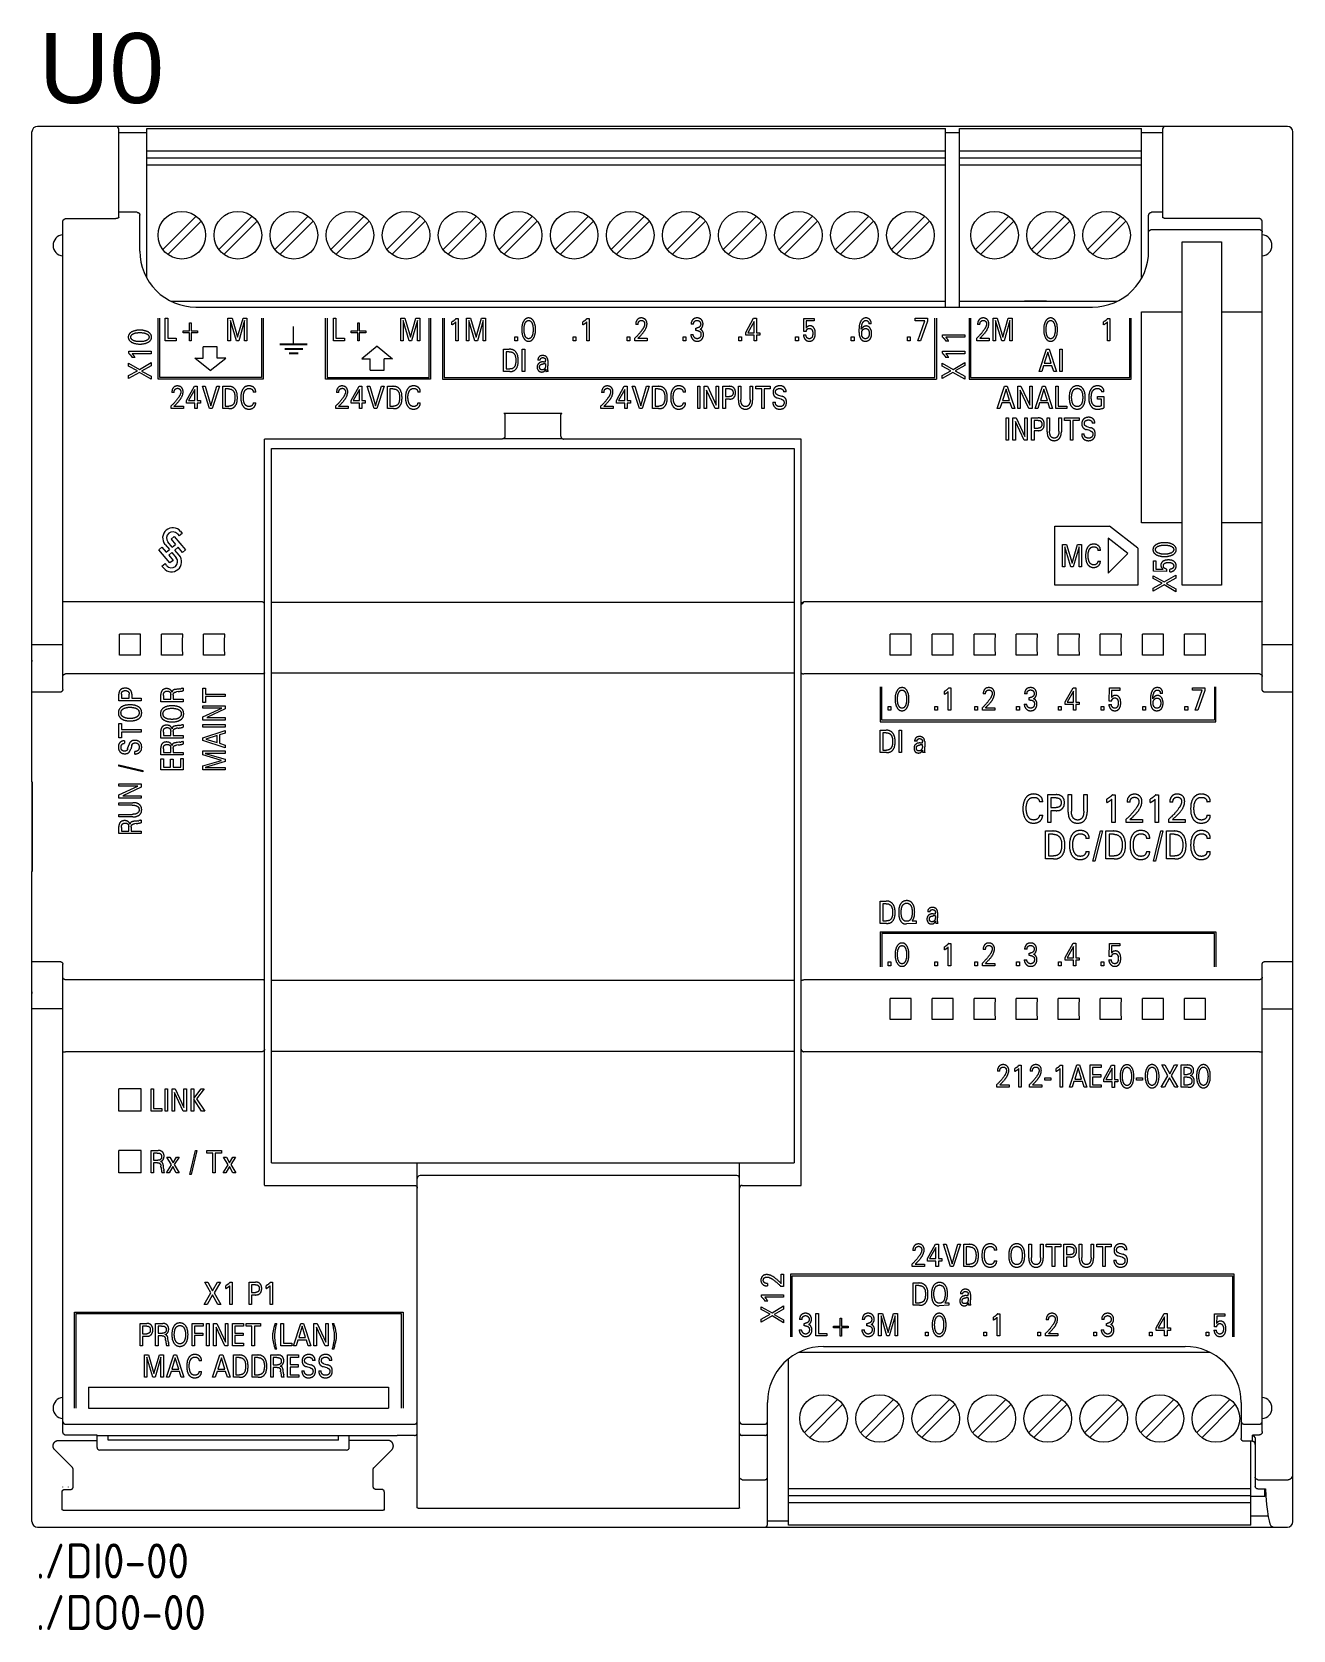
# Model space of a CAD drawing. Header units: millimetres. Extents: x 0 to 420, y 0 to 297.
# Drawn here: x 85.9 to 175.9, y 113.4 to 227.5 of the extents above; entities that cross this region are included whole.
import ezdxf
from ezdxf.enums import TextEntityAlignment as Align

# ---------------------------------------------------------------- set-up
doc = ezdxf.new("R2010")
doc.units = ezdxf.units.MM
doc.layers.add('eProC - L2', color=41, linetype='Continuous', lineweight=20)
doc.layers.add('SYMS', color=7, linetype='Continuous')
doc.layers.add('XREF', color=7, linetype='Continuous')
doc.styles.get("Standard").update_dxf_attribs({"font": 'arial.ttf'})
doc.styles.add('WD_IEC', font='ISOCP2.shx', dxfattribs={"width": 0.9, "height": 4})
picture_1 = doc.add_image_def('image1.jpg', size_in_pixel=(564, 174))

msp = doc.modelspace()

# ---------------------------------------------------------------- texts
at = {"layer": 'eProC - L2', "insert": (86.42, 227.38), "char_height": 5, "attachment_point": 1}
msp.add_mtext_dynamic_manual_height_columns('U0', width=40.4013, gutter_width=12.5, heights=[0], dxfattribs=at)

# ---------------------------------------------------------------- blocks, each defined once
blk = doc.blocks.new('HA2S1_REF')
at = {"insert": (-0.06, -1.16), "char_height": 2.5, "attachment_point": 7, "style": 'WD_IEC'}
blk.add_mtext_dynamic_manual_height_columns('./', width=7.4899, gutter_width=12.5, heights=[0], dxfattribs=at)
at = {"style": 'WD_IEC', "flags": 8}
blk.add_attdef('SIGCODE', (0, 3), '', height=2.5, dxfattribs=at)
at = {"style": 'WD_IEC'}
blk.add_attdef('XREF', (2.04, -1.16), '', height=2.5, dxfattribs=at)
blk.add_attdef('DESC1', text='', height=2.5, dxfattribs=at).set_placement((4.5, -4.1), align=Align.MIDDLE_CENTER)
blk = doc.blocks.new('eproc_rotulo_005')
at = {"layer": 'eProC - L2', "color": 0, "lineweight": 5, "const_width": 0.233}
for points in [[(0.12, 297.12), (420.12, 297.12), (420.12, 0.12), (0.12, 0.12), (0.12, 297.12)], [(5.9, 20.72), (414.37, 20.7)], [(49.98, 7.12), (49.98, 20.72)], [(70.35, 7.12), (70.35, 20.72)], [(153.64, 7.04), (153.64, 20.64)], [(70.35, 13.92), (153.64, 13.92)], [(126.3, 7.12), (126.3, 13.92)]]:
    blk.add_lwpolyline(points, dxfattribs=at)
at = {"layer": 'eProC - L2', "color": 0}
blk.add_lwpolyline([(420.12, 0.12), (420.12, 297.12), (0.12, 297.12), (0.12, 0.12), (420.12, 0.12)], dxfattribs=at)
at = {"layer": 'eProC - L2', "color": 0, "lineweight": 40, "const_width": 0.75}
blk.add_lwpolyline([(5.92, 7.13), (414.37, 7.11), (414.4, 282.24), (5.95, 282.27)], close=True, dxfattribs=at)
at = {"layer": 'eProC - L2', "color": 0, "lineweight": 5, "const_width": 0.233}
for points in [[(46.8, 277.83), (5.9, 277.83), (5.9, 282.27), (46.8, 282.27)], [(87.64, 277.83), (46.75, 277.83), (46.75, 282.27), (87.64, 282.27)], [(128.54, 277.83), (87.64, 277.83), (87.64, 282.26), (128.54, 282.26)], [(169.38, 277.83), (128.49, 277.83), (128.49, 282.26), (169.38, 282.26)], [(210.28, 277.82), (169.38, 277.82), (169.38, 282.26), (210.28, 282.26)], [(251.12, 277.82), (210.23, 277.82), (210.23, 282.26), (251.12, 282.26)], [(292.02, 277.82), (251.12, 277.82), (251.12, 282.25), (292.02, 282.25)], [(332.86, 277.82), (291.97, 277.82), (291.97, 282.25), (332.86, 282.25)], [(373.76, 277.83), (332.86, 277.83), (332.86, 282.27), (373.76, 282.27)], [(414.6, 277.83), (373.71, 277.83), (373.71, 282.27), (414.6, 282.27)]]:
    blk.add_lwpolyline(points, close=True, dxfattribs=at)
at = {"layer": 'eProC - L2', "color": 0, "lineweight": 0, "const_width": 0.233}
for points in [[(370.87, 7.1), (370.87, 20.7)], [(399.87, 7.1), (399.87, 20.7)]]:
    blk.add_lwpolyline(points, dxfattribs=at)
at = {"layer": 'eProC - L2', "color": 0, "lineweight": 20, "char_height": 2.5, "attachment_point": 8}
for s, insert in [('{\\fArial|b0|i0|c0|p18;00}', (26.35, 278.66)), ('{\\fArial|b0|i0|c0|p18;0}', (67.19, 278.66)), ('{\\fArial|b0|i0|c0|p18;1}', (108.09, 278.66)), ('{\\fArial|b0|i0|c0|p18;2}', (149.2, 278.66)), ('{\\fArial|b0|i0|c0|p18;3}', (189.83, 278.66)), ('{\\fArial|b0|i0|c0|p18;4}', (230.67, 278.66)), ('{\\fArial|b0|i0|c0|p18;5}', (271.66, 278.66)), ('{\\fArial|b0|i0|c0|p18;6}', (312.41, 278.66)), ('{\\fArial|b0|i0|c0|p18;7}', (353.31, 278.66)), ('{\\fArial|b0|i0|c0|p18;8}', (394.16, 278.66))]:
    blk.add_mtext(s, dxfattribs=dict(at, insert=insert))
at = {"layer": 'eProC - L2', "color": 0, "char_height": 1.2552}
for s, insert, attachment_point in [('{\\fArial|b0|i0|c0|p18;CONFECCIÓN }', (60.16, 18.11), 8), ('{\\fArial|b0|i0|c0|p18;CLIENTE}', (72.05, 18.11), 7), ('{\\fArial|b0|i0|c0|p18;PÁG.}', (402.01, 17.26), 7), ('{\\fArial|b0|i0|c0|p18;GRUPO}', (371.96, 16.49), 7), ('{\\fArial|b0|i0|c0|p18;ULTIMA VERSIÓN}', (60.16, 12.05), 8), ('{\\fArial|b0|i0|c0|p18;ARCHIVO}', (72.15, 11.76), 7), ('{\\fArial|b0|i0|c0|p18;FECHA}', (128.15, 11.76), 7), ('{\\fArial|b0|i0|c0|p18;PÁG.}', (374.51, 10.46), 7), ('{\\fArial|b0|i0|c0|p18;DE}', (387.74, 10.46), 7), ('{\\fArial|b0|i0|c0|p18;DE}', (402.24, 10.46), 7)]:
    blk.add_mtext(s, dxfattribs=dict(at, insert=insert, attachment_point=attachment_point))
at = {"layer": 'eProC - L2', "color": 0}
for tag, p in [('PGRAL', (411.35, 17.92)), ('GR_01', (386.11, 17)), ('PG_01', (382.35, 11.13)), ('PT', (394.05, 11.13)), ('PAGT', (408.55, 11.13))]:
    blk.add_attdef(tag, text='', height=3, dxfattribs=at).set_placement(p, align=Align.MIDDLE_CENTER)
for tag, height, p in [('DESC', 2.5, (262.25, 14.94)), ('CONF', 2.31, (60.16, 14.76)), ('CLIENTE', 2.31, (111.99, 14.74)), ('DESC_2', 1.8, (262.25, 10.51)), ('ULT', 2.31, (60.16, 8.79)), ('ARCH', 2.31, (98.32, 8.46)), ('FECHA', 2.31, (139.97, 8.46))]:
    blk.add_attdef(tag, text='', height=height, dxfattribs=at).set_placement(p, align=Align.CENTER)
at = {"layer": 'eProC - L2', "color": 0, "flags": 9}
blk.add_attdef('WD_TB', (0.12, 0.12), '', height=2.5, dxfattribs=at)
at = {"layer": 'eProC - L2', "color": 0}
image = blk.add_image(picture_1, insert=(5.9, 7.12), size_in_units=(44.08, 13.6), dxfattribs=at)
image.dxf.flags = 7

# ---------------------------------------------------------------- linework, layer by layer
at = {"layer": 'eProC - L2', "linetype": 'Continuous'}
for p, q in [((85.92, 173.92), (85.92, 220.32)), ((175.52, 220.72), (86.32, 220.72)), ((92.12, 214.22), (92.12, 220.52)), ((92.12, 220.29), (94.12, 220.29)), ((94.12, 209.92), (94.12, 220.57)), ((94.12, 220.57), (151.12, 220.57)), ((151.12, 207.82), (151.12, 220.57)), ((151.12, 220.29), (152.12, 220.29)), ((152.12, 207.82), (152.12, 220.57)), ((152.12, 220.57), (165.12, 220.57)), ((165.12, 209.92), (165.12, 220.57)), ((165.12, 220.29), (166.62, 220.29)), ((166.62, 220.52), (166.62, 214.22)), ((175.92, 121.13), (175.92, 220.33)), ((175.92, 121.12), (175.92, 220.32)), ((175.92, 121.12), (175.92, 220.32)), ((94.12, 218.97), (151.12, 218.97)), ((94.12, 218.47), (151.12, 218.47)), ((94.12, 217.97), (151.12, 217.97)), ((152.12, 218.97), (165.12, 218.97)), ((152.12, 218.47), (165.12, 218.47)), ((152.12, 217.97), (165.12, 217.97)), ((93.42, 214.59), (92.12, 214.59)), ((166.62, 214.59), (165.82, 214.59)), ((88.12, 180.53), (88.12, 213.89)), ((88.32, 214.13), (91.92, 214.13)), ((91.95, 214.13), (91.92, 214.13)), ((91.97, 214.14), (91.95, 214.13)), ((92.07, 214.17), (92.07, 214.17)), ((93.62, 211.82), (93.62, 214.37)), ((97.64, 214.32), (95.26, 211.94)), ((95.61, 211.58), (97.99, 213.96)), ((101.64, 214.32), (99.26, 211.94)), ((99.61, 211.58), (101.99, 213.96)), ((105.64, 214.32), (103.26, 211.94)), ((103.61, 211.58), (105.99, 213.96)), ((109.64, 214.32), (107.26, 211.94)), ((107.61, 211.58), (109.99, 213.96)), ((113.64, 214.32), (111.26, 211.94)), ((111.61, 211.58), (113.99, 213.96)), ((117.64, 214.32), (115.26, 211.94)), ((115.61, 211.58), (117.99, 213.96)), ((121.64, 214.32), (119.26, 211.94)), ((119.61, 211.58), (121.99, 213.96)), ((125.64, 214.32), (123.26, 211.94)), ((123.61, 211.58), (125.99, 213.96)), ((129.64, 214.32), (127.26, 211.94)), ((127.61, 211.58), (129.99, 213.96)), ((133.64, 214.32), (131.26, 211.94)), ((131.61, 211.58), (133.99, 213.96)), ((137.64, 214.32), (135.26, 211.94)), ((135.61, 211.58), (137.99, 213.96)), ((141.64, 214.32), (139.26, 211.94)), ((139.61, 211.58), (141.99, 213.96)), ((145.64, 214.32), (143.26, 211.94)), ((143.61, 211.58), (145.99, 213.96)), ((149.64, 214.32), (147.26, 211.94)), ((147.61, 211.58), (149.99, 213.96)), ((155.64, 214.32), (153.26, 211.94)), ((153.61, 211.58), (155.99, 213.96)), ((159.64, 214.32), (157.26, 211.94)), ((157.61, 211.58), (159.99, 213.96)), ((163.64, 214.32), (161.26, 211.94)), ((161.61, 211.58), (163.99, 213.96)), ((165.62, 211.82), (165.62, 214.37)), ((165.82, 213.35), (173.52, 213.35)), ((173.52, 214.13), (166.82, 214.13)), ((173.72, 180.53), (173.72, 213.89)), ((168.02, 187.97), (168.02, 212.47)), ((168.02, 212.47), (170.82, 212.47)), ((170.82, 212.47), (170.82, 187.97)), ((95.85, 208.25), (151.12, 208.25)), ((97.62, 207.82), (161.62, 207.82)), ((152.12, 208.25), (163.4, 208.25)), ((158.33, 208.25), (156.75, 208.25)), ((94.92, 202.67), (94.92, 207.02)), ((95.05, 202.78), (95.05, 207.02)), ((95.44, 205.42), (95.44, 207.02)), ((95.44, 207.02), (95.62, 207.02)), ((95.62, 207.02), (95.62, 205.6)), ((97.17, 206.12), (97.17, 206.7)), ((97.17, 206.7), (97.28, 206.7)), ((97.28, 206.7), (97.28, 206.12)), ((99.91, 205.42), (99.91, 207.02)), ((99.91, 207.02), (100.2, 207.02)), ((100.09, 206.85), (100.09, 205.42)), ((100.51, 205.42), (100.09, 206.85)), ((100.2, 207.02), (100.6, 205.68)), ((100.6, 205.68), (100.99, 207.02)), ((101.1, 206.85), (100.69, 205.42)), ((100.99, 207.02), (101.27, 207.02)), ((101.1, 205.42), (101.1, 206.85)), ((101.27, 207.02), (101.27, 205.42)), ((102.31, 207.02), (102.31, 202.78)), ((102.42, 207.02), (102.42, 202.67)), ((106.87, 202.67), (106.87, 207.02)), ((106.98, 207.02), (106.98, 202.78)), ((107.44, 205.42), (107.44, 207.02)), ((107.44, 207.02), (107.62, 207.02)), ((107.62, 207.02), (107.62, 205.6)), ((109.17, 206.12), (109.17, 206.7)), ((109.17, 206.7), (109.28, 206.7)), ((109.28, 206.7), (109.28, 206.12)), ((112.24, 205.42), (112.24, 207.02)), ((112.24, 207.02), (112.53, 207.02)), ((112.42, 206.85), (112.42, 205.42)), ((112.84, 205.42), (112.42, 206.85)), ((112.53, 207.02), (112.93, 205.68)), ((112.93, 205.68), (113.32, 207.02)), ((113.43, 206.85), (113.02, 205.42)), ((113.32, 207.02), (113.6, 207.02)), ((113.43, 205.42), (113.43, 206.85)), ((113.6, 207.02), (113.6, 205.42)), ((114.26, 202.78), (114.26, 207.02)), ((114.37, 207.02), (114.37, 202.67)), ((115.23, 207.02), (115.23, 202.67)), ((115.34, 207.02), (115.34, 202.78)), ((115.89, 206.56), (115.89, 206.76)), ((116.17, 205.42), (116.17, 206.76)), ((116.2, 207.01), (116.35, 207.01)), ((116.35, 207.01), (116.35, 205.42)), ((116.94, 205.42), (116.94, 207.02)), ((116.94, 207.02), (117.22, 207.02)), ((117.11, 206.85), (117.11, 205.42)), ((117.53, 205.42), (117.11, 206.85)), ((117.22, 207.02), (117.62, 205.68)), ((117.62, 205.68), (118.01, 207.02)), ((118.12, 206.85), (117.71, 205.42)), ((118.01, 207.02), (118.29, 207.02)), ((118.12, 205.42), (118.12, 206.85)), ((118.29, 207.02), (118.29, 205.42)), ((125.24, 206.56), (125.24, 206.76)), ((125.52, 205.42), (125.52, 206.76)), ((125.55, 207.01), (125.69, 207.01)), ((125.69, 207.01), (125.69, 205.42)), ((129.18, 206.58), (129.01, 206.58)), ((133.14, 206.6), (132.97, 206.6)), ((136.86, 206.01), (137.43, 207.02)), ((137.46, 206.79), (137.01, 205.99)), ((137.43, 207.02), (137.63, 207.02)), ((137.46, 205.99), (137.46, 206.79)), ((137.63, 207.02), (137.63, 205.99)), ((141.01, 206.07), (141.02, 207.01)), ((141.02, 207.01), (141.76, 207.01)), ((141.18, 206.83), (141.17, 206.32)), ((141.76, 206.83), (141.18, 206.83)), ((141.76, 207.01), (141.76, 206.83)), ((145.82, 206.62), (145.65, 206.62)), ((148.96, 206.84), (148.96, 207.02)), ((148.96, 207.02), (149.83, 207.02)), ((149.65, 206.84), (148.96, 206.84)), ((149.14, 205.42), (149.65, 206.84)), ((149.83, 206.82), (149.34, 205.42)), ((149.83, 207.02), (149.83, 206.82)), ((150.36, 202.78), (150.36, 207.02)), ((150.47, 207.02), (150.47, 202.67)), ((152.8, 207.02), (152.8, 202.67)), ((152.91, 207.02), (152.91, 202.78)), ((153.58, 206.58), (153.41, 206.58)), ((154.53, 205.42), (154.53, 207.02)), ((154.53, 207.02), (154.81, 207.02)), ((154.7, 206.85), (154.7, 205.42)), ((155.13, 205.42), (154.7, 206.85)), ((154.81, 207.02), (155.21, 205.68)), ((155.21, 205.68), (155.6, 207.02)), ((155.71, 206.85), (155.3, 205.42)), ((155.6, 207.02), (155.89, 207.02)), ((155.71, 205.42), (155.71, 206.85)), ((155.89, 207.02), (155.89, 205.42)), ((162.4, 206.56), (162.4, 206.76)), ((162.68, 205.42), (162.68, 206.76)), ((162.7, 207.01), (162.85, 207.01)), ((162.85, 207.01), (162.85, 205.42)), ((164.27, 202.78), (164.27, 207.02)), ((164.38, 202.67), (164.38, 207.02)), ((165.12, 192.41), (165.12, 207.47)), ((165.12, 207.47), (168.02, 207.47)), ((170.82, 207.47), (173.72, 207.47)), ((96.22, 205.42), (95.44, 205.42)), ((95.62, 205.6), (96.22, 205.6)), ((96.22, 205.6), (96.22, 205.42)), ((96.71, 205.99), (96.71, 206.12)), ((96.71, 206.12), (97.17, 206.12)), ((97.17, 205.99), (96.71, 205.99)), ((97.17, 205.41), (97.17, 205.99)), ((97.28, 205.41), (97.17, 205.41)), ((97.28, 206.12), (97.74, 206.12)), ((97.28, 205.99), (97.28, 205.41)), ((97.74, 205.99), (97.28, 205.99)), ((97.74, 206.12), (97.74, 205.99)), ((100.09, 205.42), (99.91, 205.42)), ((100.69, 205.42), (100.51, 205.42)), ((101.27, 205.42), (101.1, 205.42)), ((104.57, 206.44), (104.57, 205.19)), ((104.6, 205.19), (104.6, 206.44)), ((108.22, 205.42), (107.44, 205.42)), ((107.62, 205.6), (108.22, 205.6)), ((108.22, 205.6), (108.22, 205.42)), ((108.71, 205.99), (108.71, 206.12)), ((108.71, 206.12), (109.17, 206.12)), ((109.17, 205.99), (108.71, 205.99)), ((109.17, 205.41), (109.17, 205.99)), ((109.28, 205.41), (109.17, 205.41)), ((109.28, 206.12), (109.74, 206.12)), ((109.28, 205.99), (109.28, 205.41)), ((109.74, 205.99), (109.28, 205.99)), ((109.74, 206.12), (109.74, 205.99)), ((112.42, 205.42), (112.24, 205.42)), ((113.02, 205.42), (112.84, 205.42)), ((113.6, 205.42), (113.43, 205.42)), ((116.35, 205.42), (116.17, 205.42)), ((117.11, 205.42), (116.94, 205.42)), ((117.71, 205.42), (117.53, 205.42)), ((118.29, 205.42), (118.12, 205.42)), ((120.39, 205.42), (120.39, 205.69)), ((120.39, 205.69), (120.58, 205.69)), ((120.58, 205.42), (120.39, 205.42)), ((120.58, 205.69), (120.58, 205.42)), ((124.56, 205.42), (124.56, 205.69)), ((124.56, 205.69), (124.75, 205.69)), ((124.75, 205.42), (124.56, 205.42)), ((124.75, 205.69), (124.75, 205.42)), ((125.69, 205.42), (125.52, 205.42)), ((128.41, 205.42), (128.41, 205.69)), ((128.41, 205.69), (128.6, 205.69)), ((128.6, 205.42), (128.41, 205.42)), ((128.6, 205.69), (128.6, 205.42)), ((128.96, 205.42), (128.96, 205.61)), ((129.84, 205.42), (128.96, 205.42)), ((129.17, 205.59), (129.84, 205.59)), ((129.84, 205.59), (129.84, 205.42)), ((132.4, 205.42), (132.4, 205.69)), ((132.4, 205.69), (132.6, 205.69)), ((132.6, 205.42), (132.4, 205.42)), ((132.6, 205.69), (132.6, 205.42)), ((132.94, 205.85), (133.11, 205.85)), ((133.3, 206.14), (133.3, 206.32)), ((133.3, 206.32), (133.36, 206.32)), ((133.37, 206.14), (133.3, 206.14)), ((136.38, 205.42), (136.38, 205.69)), ((136.38, 205.69), (136.57, 205.69)), ((136.57, 205.42), (136.38, 205.42)), ((136.57, 205.69), (136.57, 205.42)), ((136.86, 205.82), (136.86, 206.01)), ((137.46, 205.82), (136.86, 205.82)), ((137.01, 205.99), (137.46, 205.99)), ((137.46, 205.42), (137.46, 205.82)), ((137.63, 205.42), (137.46, 205.42)), ((137.63, 205.99), (137.87, 205.99)), ((137.63, 205.82), (137.63, 205.42)), ((137.87, 205.82), (137.63, 205.82)), ((137.87, 205.99), (137.87, 205.82)), ((140.42, 205.42), (140.42, 205.69)), ((140.42, 205.69), (140.62, 205.69)), ((140.62, 205.42), (140.42, 205.42)), ((140.62, 205.69), (140.62, 205.42)), ((140.98, 205.83), (141.16, 205.83)), ((141.18, 206.07), (141.01, 206.07)), ((144.4, 205.42), (144.4, 205.69)), ((144.4, 205.69), (144.6, 205.69)), ((144.6, 205.42), (144.4, 205.42)), ((144.6, 205.69), (144.6, 205.42)), ((148.41, 205.42), (148.41, 205.69)), ((148.41, 205.69), (148.61, 205.69)), ((148.61, 205.42), (148.41, 205.42)), ((148.61, 205.69), (148.61, 205.42)), ((149.34, 205.42), (149.14, 205.42)), ((150.9, 205.68), (150.9, 205.83)), ((150.9, 205.83), (152.49, 205.83)), ((152.49, 205.66), (151.15, 205.66)), ((151.35, 205.38), (151.15, 205.38)), ((152.49, 205.83), (152.49, 205.66)), ((153.36, 205.42), (153.36, 205.61)), ((154.24, 205.42), (153.36, 205.42)), ((153.57, 205.59), (154.24, 205.59)), ((154.24, 205.59), (154.24, 205.42)), ((154.7, 205.42), (154.53, 205.42)), ((155.3, 205.42), (155.13, 205.42)), ((155.89, 205.42), (155.71, 205.42)), ((162.85, 205.42), (162.68, 205.42)), ((92.83, 204.51), (92.83, 204.66)), ((92.83, 204.66), (94.42, 204.66)), ((94.42, 204.49), (93.08, 204.49)), ((93.28, 204.21), (93.08, 204.21)), ((94.42, 204.66), (94.42, 204.49)), ((98.15, 204.18), (98.15, 204.98)), ((99.15, 204.98), (98.15, 204.98)), ((99.15, 204.18), (99.15, 204.98)), ((103.62, 205.19), (104.57, 205.19)), ((103.62, 205.14), (105.57, 205.14)), ((103.97, 204.87), (105.25, 204.87)), ((103.97, 204.82), (105.25, 204.82)), ((104.27, 204.55), (104.92, 204.55)), ((104.27, 204.5), (104.92, 204.5)), ((104.6, 205.19), (105.57, 205.19)), ((110.56, 205.02), (109.46, 204.12)), ((110.56, 205.02), (111.66, 204.12)), ((119.58, 203.22), (119.58, 204.82)), ((119.58, 204.82), (119.99, 204.82)), ((119.76, 204.63), (119.76, 203.4)), ((119.99, 204.63), (119.76, 204.63)), ((120.92, 203.22), (120.92, 204.82)), ((120.92, 204.82), (121.09, 204.82)), ((121.09, 204.82), (121.09, 203.22)), ((150.9, 204.52), (150.9, 204.66)), ((150.9, 204.66), (152.49, 204.66)), ((152.49, 204.49), (151.15, 204.49)), ((151.35, 204.21), (151.15, 204.21)), ((152.49, 204.66), (152.49, 204.49)), ((157.8, 203.22), (158.32, 204.82)), ((158.42, 204.61), (158.17, 203.81)), ((158.32, 204.82), (158.51, 204.82)), ((158.66, 203.81), (158.42, 204.61)), ((158.51, 204.82), (159.04, 203.22)), ((159.28, 203.22), (159.28, 204.82)), ((159.28, 204.82), (159.45, 204.82)), ((159.45, 204.82), (159.45, 203.22)), ((92.82, 203.61), (92.82, 203.81)), ((92.82, 203.81), (93.59, 203.37)), ((93.45, 203.27), (92.82, 203.61)), ((92.82, 202.93), (93.45, 203.27)), ((93.59, 203.15), (92.82, 202.71)), ((93.59, 203.37), (94.42, 203.86)), ((94.42, 202.67), (93.59, 203.15)), ((94.42, 203.63), (93.74, 203.25)), ((93.74, 203.25), (94.42, 202.88)), ((94.42, 203.86), (94.42, 203.63)), ((98.65, 203.28), (97.55, 204.18)), ((97.55, 204.18), (98.15, 204.18)), ((98.65, 203.28), (99.75, 204.18)), ((99.75, 204.18), (99.15, 204.18)), ((109.46, 204.12), (110.06, 204.12)), ((110.06, 203.32), (110.06, 204.12)), ((110.06, 203.32), (111.06, 203.32)), ((111.06, 203.32), (111.06, 204.12)), ((111.66, 204.12), (111.06, 204.12)), ((120.02, 203.22), (119.58, 203.22)), ((119.76, 203.4), (120.02, 203.4)), ((121.09, 203.22), (120.92, 203.22)), ((122.03, 204.05), (122.03, 204.04)), ((122.2, 204.04), (122.03, 204.04)), ((122.58, 203.76), (122.42, 203.76)), ((122.43, 203.91), (122.58, 203.91)), ((122.58, 204.01), (122.58, 204.01)), ((122.58, 204.01), (122.58, 204.01)), ((122.58, 203.91), (122.58, 204.01)), ((122.59, 203.35), (122.59, 203.34)), ((122.77, 203.22), (122.61, 203.22)), ((122.74, 204), (122.74, 203.62)), ((122.74, 203.45), (122.74, 203.53)), ((122.75, 203.39), (122.74, 203.45)), ((150.89, 203.61), (150.89, 203.82)), ((150.89, 203.82), (151.66, 203.37)), ((151.51, 203.27), (150.89, 203.61)), ((150.89, 202.93), (151.51, 203.27)), ((151.65, 203.15), (150.89, 202.71)), ((152.49, 202.67), (151.65, 203.15)), ((151.66, 203.37), (152.49, 203.86)), ((152.49, 203.64), (151.81, 203.26)), ((151.81, 203.26), (152.49, 202.88)), ((152.49, 203.86), (152.49, 203.64)), ((157.99, 203.22), (157.8, 203.22)), ((158.12, 203.63), (157.99, 203.22)), ((158.72, 203.63), (158.12, 203.63)), ((158.17, 203.81), (158.66, 203.81)), ((158.85, 203.22), (158.72, 203.63)), ((159.04, 203.22), (158.85, 203.22)), ((159.45, 203.22), (159.28, 203.22)), ((92.82, 202.71), (92.82, 202.93)), ((94.42, 202.88), (94.42, 202.67)), ((102.42, 202.67), (94.92, 202.67)), ((102.31, 202.78), (95.05, 202.78)), ((96.95, 201.16), (97.52, 202.17)), ((97.55, 201.94), (97.1, 201.14)), ((97.52, 202.17), (97.72, 202.17)), ((97.55, 201.14), (97.55, 201.94)), ((97.72, 202.17), (97.72, 201.14)), ((98.6, 200.57), (98.09, 202.17)), ((98.09, 202.17), (98.28, 202.17)), ((98.28, 202.17), (98.7, 200.78)), ((98.7, 200.78), (99.11, 202.17)), ((99.3, 202.17), (98.79, 200.57)), ((99.11, 202.17), (99.3, 202.17)), ((99.54, 200.57), (99.54, 202.17)), ((99.54, 202.17), (99.94, 202.17)), ((99.71, 201.98), (99.71, 200.75)), ((99.94, 201.98), (99.71, 201.98)), ((114.37, 202.67), (106.87, 202.67)), ((106.98, 202.78), (114.26, 202.78)), ((108.7, 201.16), (109.27, 202.17)), ((109.3, 201.94), (108.85, 201.14)), ((109.27, 202.17), (109.47, 202.17)), ((109.3, 201.14), (109.3, 201.94)), ((109.47, 202.17), (109.47, 201.14)), ((110.35, 200.57), (109.84, 202.17)), ((109.84, 202.17), (110.03, 202.17)), ((110.03, 202.17), (110.45, 200.78)), ((110.45, 200.78), (110.86, 202.17)), ((111.05, 202.17), (110.54, 200.57)), ((110.86, 202.17), (111.05, 202.17)), ((111.29, 200.57), (111.29, 202.17)), ((111.29, 202.17), (111.69, 202.17)), ((111.46, 201.98), (111.46, 200.75)), ((111.69, 201.98), (111.46, 201.98)), ((115.23, 202.67), (150.47, 202.67)), ((115.34, 202.78), (150.36, 202.78)), ((127.63, 201.16), (128.19, 202.17)), ((128.23, 201.94), (127.78, 201.14)), ((128.19, 202.17), (128.4, 202.17)), ((128.23, 201.14), (128.23, 201.94)), ((128.4, 202.17), (128.4, 201.14)), ((129.28, 200.57), (128.77, 202.17)), ((128.77, 202.17), (128.96, 202.17)), ((128.96, 202.17), (129.38, 200.78)), ((129.38, 200.78), (129.79, 202.17)), ((129.98, 202.17), (129.47, 200.57)), ((129.79, 202.17), (129.98, 202.17)), ((130.21, 200.57), (130.21, 202.17)), ((130.21, 202.17), (130.62, 202.17)), ((130.39, 201.98), (130.39, 200.75)), ((130.62, 201.98), (130.39, 201.98)), ((133.44, 200.57), (133.44, 202.17)), ((133.44, 202.17), (133.6, 202.17)), ((133.6, 202.17), (133.6, 200.57)), ((133.9, 200.57), (133.9, 202.17)), ((133.9, 202.17), (134.13, 202.17)), ((134.13, 202.17), (134.75, 200.82)), ((134.75, 200.82), (134.75, 202.17)), ((134.75, 202.17), (134.93, 202.17)), ((134.93, 202.17), (134.93, 200.57)), ((135.24, 200.57), (135.24, 202.17)), ((135.24, 202.17), (135.71, 202.17)), ((135.41, 201.98), (135.41, 201.43)), ((135.71, 201.98), (135.41, 201.98)), ((136.34, 201.17), (136.34, 202.17)), ((136.34, 202.17), (136.51, 202.17)), ((136.51, 202.17), (136.51, 201.22)), ((137.18, 201.22), (137.18, 202.17)), ((137.18, 202.17), (137.35, 202.17)), ((137.35, 202.17), (137.35, 201.17)), ((137.58, 201.98), (137.58, 202.17)), ((137.58, 202.17), (138.61, 202.17)), ((138.01, 201.98), (137.58, 201.98)), ((138.01, 200.57), (138.01, 201.98)), ((138.18, 201.98), (138.18, 200.57)), ((138.61, 201.98), (138.18, 201.98)), ((138.61, 202.17), (138.61, 201.98)), ((150.89, 202.71), (150.89, 202.93)), ((152.49, 202.88), (152.49, 202.67)), ((152.8, 202.67), (164.38, 202.67)), ((152.91, 202.78), (164.27, 202.78)), ((154.81, 200.57), (155.34, 202.17)), ((155.44, 201.96), (155.19, 201.16)), ((155.34, 202.17), (155.53, 202.17)), ((155.68, 201.16), (155.44, 201.96)), ((155.53, 202.17), (156.06, 200.57)), ((156.28, 200.57), (156.28, 202.17)), ((156.28, 202.17), (156.5, 202.17)), ((156.5, 202.17), (157.13, 200.82)), ((157.13, 200.82), (157.13, 202.17)), ((157.13, 202.17), (157.3, 202.17)), ((157.3, 202.17), (157.3, 200.57)), ((157.52, 200.57), (158.05, 202.17)), ((158.14, 201.96), (157.9, 201.16)), ((158.05, 202.17), (158.24, 202.17)), ((158.39, 201.16), (158.14, 201.96)), ((158.24, 202.17), (158.76, 200.57)), ((158.99, 200.57), (158.99, 202.17)), ((158.99, 202.17), (159.17, 202.17)), ((159.17, 202.17), (159.17, 200.75)), ((96.07, 201.73), (95.91, 201.73)), ((96.95, 200.97), (96.95, 201.16)), ((97.55, 200.97), (96.95, 200.97)), ((97.1, 201.14), (97.55, 201.14)), ((97.55, 200.57), (97.55, 200.97)), ((97.72, 201.14), (97.96, 201.14)), ((97.72, 200.97), (97.72, 200.57)), ((97.96, 200.97), (97.72, 200.97)), ((97.96, 201.14), (97.96, 200.97)), ((101.89, 201.74), (101.71, 201.74)), ((101.71, 200.99), (101.89, 200.99)), ((107.82, 201.73), (107.66, 201.73)), ((108.7, 200.97), (108.7, 201.16)), ((109.3, 200.97), (108.7, 200.97)), ((108.85, 201.14), (109.3, 201.14)), ((109.3, 200.57), (109.3, 200.97)), ((109.47, 201.14), (109.71, 201.14)), ((109.47, 200.97), (109.47, 200.57)), ((109.71, 200.97), (109.47, 200.97)), ((109.71, 201.14), (109.71, 200.97)), ((113.64, 201.74), (113.46, 201.74)), ((113.46, 200.99), (113.64, 200.99)), ((126.75, 201.73), (126.58, 201.73)), ((127.63, 200.97), (127.63, 201.16)), ((128.23, 200.97), (127.63, 200.97)), ((127.78, 201.14), (128.23, 201.14)), ((128.23, 200.57), (128.23, 200.97)), ((128.4, 201.14), (128.64, 201.14)), ((128.4, 200.97), (128.4, 200.57)), ((128.64, 200.97), (128.4, 200.97)), ((128.64, 201.14), (128.64, 200.97)), ((132.57, 201.74), (132.39, 201.74)), ((132.39, 200.99), (132.57, 200.99)), ((134.07, 201.89), (134.07, 200.57)), ((134.69, 200.57), (134.07, 201.89)), ((135.41, 201.43), (135.71, 201.43)), ((135.41, 201.24), (135.41, 200.57)), ((135.71, 201.24), (135.41, 201.24)), ((138.8, 201.03), (138.98, 201.03)), ((139.4, 201.25), (139.14, 201.32)), ((139.18, 201.54), (139.44, 201.46)), ((139.74, 201.77), (139.56, 201.77)), ((155.13, 200.98), (155.01, 200.57)), ((155.74, 200.98), (155.13, 200.98)), ((155.19, 201.16), (155.68, 201.16)), ((155.87, 200.57), (155.74, 200.98)), ((156.45, 201.89), (156.45, 200.57)), ((157.07, 200.57), (156.45, 201.89)), ((157.84, 200.98), (157.71, 200.57)), ((158.44, 200.98), (157.84, 200.98)), ((157.9, 201.16), (158.39, 201.16)), ((158.57, 200.57), (158.44, 200.98)), ((161.97, 201.25), (161.97, 201.44)), ((161.97, 201.44), (162.43, 201.44)), ((162.26, 201.25), (161.97, 201.25)), ((162.43, 201.76), (162.26, 201.76)), ((162.26, 200.76), (162.26, 201.25)), ((162.43, 201.44), (162.43, 200.63)), ((95.85, 200.57), (95.85, 200.76)), ((96.74, 200.57), (95.85, 200.57)), ((96.06, 200.74), (96.74, 200.74)), ((96.74, 200.74), (96.74, 200.57)), ((97.72, 200.57), (97.55, 200.57)), ((98.79, 200.57), (98.6, 200.57)), ((99.98, 200.57), (99.54, 200.57)), ((99.71, 200.75), (99.98, 200.75)), ((107.6, 200.57), (107.6, 200.76)), ((108.49, 200.57), (107.6, 200.57)), ((107.81, 200.74), (108.49, 200.74)), ((108.49, 200.74), (108.49, 200.57)), ((109.47, 200.57), (109.3, 200.57)), ((110.54, 200.57), (110.35, 200.57)), ((111.73, 200.57), (111.29, 200.57)), ((111.46, 200.75), (111.73, 200.75)), ((119.61, 200.24), (123.73, 200.24)), ((119.67, 200.08), (119.67, 198.58)), ((123.67, 198.6), (123.67, 200.08)), ((126.53, 200.57), (126.53, 200.76)), ((127.41, 200.57), (126.53, 200.57)), ((126.74, 200.74), (127.41, 200.74)), ((127.41, 200.74), (127.41, 200.57)), ((128.4, 200.57), (128.23, 200.57)), ((129.47, 200.57), (129.28, 200.57)), ((130.65, 200.57), (130.21, 200.57)), ((130.39, 200.75), (130.66, 200.75)), ((133.6, 200.57), (133.44, 200.57)), ((134.07, 200.57), (133.9, 200.57)), ((134.93, 200.57), (134.69, 200.57)), ((135.41, 200.57), (135.24, 200.57)), ((138.18, 200.57), (138.01, 200.57)), ((155.01, 200.57), (154.81, 200.57)), ((155.44, 198.32), (155.44, 199.92)), ((155.44, 199.92), (155.61, 199.92)), ((155.61, 199.92), (155.61, 198.32)), ((156.06, 200.57), (155.87, 200.57)), ((155.93, 198.32), (155.93, 199.92)), ((155.93, 199.92), (156.16, 199.92)), ((156.11, 199.64), (156.11, 198.32)), ((156.73, 198.32), (156.11, 199.64)), ((156.16, 199.92), (156.79, 198.57)), ((156.45, 200.57), (156.28, 200.57)), ((156.79, 198.57), (156.79, 199.92)), ((156.79, 199.92), (156.96, 199.92)), ((156.96, 199.92), (156.96, 198.32)), ((157.3, 200.57), (157.07, 200.57)), ((157.27, 198.32), (157.27, 199.92)), ((157.27, 199.92), (157.74, 199.92)), ((157.45, 199.73), (157.45, 199.18)), ((157.74, 199.73), (157.45, 199.73)), ((157.71, 200.57), (157.52, 200.57)), ((158.37, 198.92), (158.37, 199.92)), ((158.37, 199.92), (158.55, 199.92)), ((158.55, 199.92), (158.55, 198.97)), ((158.76, 200.57), (158.57, 200.57)), ((159.77, 200.57), (158.99, 200.57)), ((159.17, 200.75), (159.77, 200.75)), ((159.21, 198.97), (159.21, 199.92)), ((159.21, 199.92), (159.39, 199.92)), ((159.39, 199.92), (159.39, 198.92)), ((159.61, 199.73), (159.61, 199.92)), ((159.61, 199.92), (160.65, 199.92)), ((160.04, 199.73), (159.61, 199.73)), ((159.77, 200.75), (159.77, 200.57)), ((160.04, 198.32), (160.04, 199.73)), ((160.22, 199.73), (160.22, 198.32)), ((160.65, 199.73), (160.22, 199.73)), ((160.65, 199.92), (160.65, 199.73)), ((157.45, 199.18), (157.74, 199.18)), ((157.45, 198.99), (157.45, 198.32)), ((157.74, 198.99), (157.45, 198.99)), ((160.84, 198.78), (161.01, 198.78)), ((161.43, 199), (161.18, 199.07)), ((161.21, 199.29), (161.47, 199.21)), ((161.78, 199.52), (161.6, 199.52)), ((102.52, 145.13), (102.52, 198.4)), ((119.47, 198.4), (102.52, 198.4)), ((103.02, 146.72), (103.02, 197.72)), ((103.02, 197.72), (140.32, 197.72)), ((119.6, 198.44), (123.75, 198.44)), ((140.82, 198.4), (123.87, 198.4)), ((140.32, 197.72), (140.32, 146.72)), ((140.82, 145.13), (140.82, 198.4)), ((155.61, 198.32), (155.44, 198.32)), ((156.11, 198.32), (155.93, 198.32)), ((156.96, 198.32), (156.73, 198.32)), ((157.45, 198.32), (157.27, 198.32)), ((160.22, 198.32), (160.04, 198.32)), ((96.65, 191.66), (96.43, 191.48)), ((96.52, 191.81), (96.65, 191.66)), ((158.92, 187.97), (158.92, 192.17)), ((158.92, 192.17), (162.83, 192.17)), ((164.84, 190.61), (162.83, 192.17)), ((168.02, 192.41), (165.12, 192.41)), ((173.72, 192.41), (170.82, 192.41)), ((94.97, 190.5), (95.19, 190.69)), ((95.19, 190.69), (95.5, 190.32)), ((95.42, 190.88), (95.73, 190.51)), ((95.94, 190.69), (95.63, 191.06)), ((95.86, 191.25), (96.08, 191.43)), ((95.86, 191.25), (96.17, 190.88)), ((95.94, 190.69), (96.17, 190.88)), ((96.08, 191.43), (96.88, 190.48)), ((96.35, 190.67), (96.12, 190.47)), ((96.31, 191.63), (96.43, 191.48)), ((96.66, 190.3), (96.35, 190.67)), ((159.47, 189.27), (159.47, 190.87)), ((159.47, 190.87), (159.75, 190.87)), ((159.64, 190.7), (159.64, 189.27)), ((160.07, 189.27), (159.64, 190.7)), ((159.75, 190.87), (160.15, 189.53)), ((160.15, 189.53), (160.54, 190.87)), ((160.65, 190.7), (160.24, 189.27)), ((160.54, 190.87), (160.83, 190.87)), ((160.65, 189.27), (160.65, 190.7)), ((160.83, 190.87), (160.83, 189.27)), ((162.73, 191.32), (162.73, 188.82)), ((164.14, 190.23), (162.73, 191.32)), ((164.84, 190.61), (164.84, 187.97)), ((95.77, 189.55), (94.97, 190.5)), ((95.2, 189.33), (95.42, 189.51)), ((95.54, 189.36), (95.42, 189.51)), ((95.5, 190.32), (95.73, 190.51)), ((95.91, 190.29), (95.68, 190.1)), ((95.68, 190.1), (95.99, 189.73)), ((95.99, 189.73), (95.77, 189.55)), ((95.91, 190.29), (96.22, 189.92)), ((96.43, 190.1), (96.12, 190.47)), ((96.88, 190.48), (96.66, 190.3)), ((162.18, 190.44), (162, 190.44)), ((162, 189.69), (162.18, 189.69)), ((164.14, 190.23), (162.73, 188.82)), ((165.96, 188.96), (165.96, 189.7)), ((165.96, 189.7), (166.14, 189.7)), ((166.14, 189.7), (166.14, 189.12)), ((95.33, 189.18), (95.2, 189.33)), ((159.64, 189.27), (159.47, 189.27)), ((160.24, 189.27), (160.07, 189.27)), ((160.83, 189.27), (160.65, 189.27)), ((165.95, 188.44), (165.95, 188.64)), ((165.95, 188.64), (166.72, 188.2)), ((166.58, 188.1), (165.95, 188.44)), ((166.9, 188.95), (165.96, 188.96)), ((166.14, 189.12), (166.65, 189.11)), ((166.72, 188.2), (167.55, 188.69)), ((167.55, 188.46), (166.87, 188.08)), ((166.9, 189.12), (166.9, 188.95)), ((167.14, 188.92), (167.14, 189.09)), ((167.55, 188.69), (167.55, 188.46)), ((164.84, 187.97), (158.92, 187.97)), ((165.95, 187.76), (166.58, 188.1)), ((166.72, 187.98), (165.95, 187.54)), ((165.95, 187.54), (165.95, 187.76)), ((167.55, 187.5), (166.72, 187.98)), ((166.87, 188.08), (167.55, 187.71)), ((167.55, 187.71), (167.55, 187.5)), ((170.82, 187.97), (168.02, 187.97)), ((88.14, 186.78), (88.14, 186.78)), ((88.14, 186.78), (88.14, 186.78)), ((88.14, 186.78), (88.14, 186.78)), ((88.14, 186.78), (88.14, 186.78)), ((88.14, 186.78), (88.14, 186.78)), ((88.17, 186.78), (88.16, 186.78)), ((88.28, 186.77), (88.25, 186.77)), ((102.32, 186.77), (88.32, 186.77)), ((103.02, 186.76), (140.32, 186.76)), ((173.54, 186.77), (141.02, 186.77)), ((173.61, 186.77), (173.57, 186.77)), ((173.62, 186.77), (173.61, 186.77)), ((173.69, 186.78), (173.67, 186.78)), ((173.67, 186.78), (173.67, 186.78)), ((173.69, 186.78), (173.69, 186.78)), ((173.69, 186.78), (173.69, 186.78)), ((173.69, 186.78), (173.69, 186.78)), ((173.7, 186.78), (173.69, 186.78)), ((173.71, 186.78), (173.7, 186.78)), ((173.7, 186.78), (173.7, 186.78)), ((173.71, 186.78), (173.71, 186.78)), ((85.92, 183.72), (88.12, 183.72)), ((93.68, 184.47), (92.17, 184.47)), ((96.68, 184.47), (95.17, 184.47)), ((99.68, 184.47), (98.17, 184.47)), ((148.68, 184.47), (147.17, 184.47)), ((151.68, 184.47), (150.17, 184.47)), ((154.68, 184.47), (153.17, 184.47)), ((157.68, 184.47), (156.17, 184.47)), ((160.68, 184.47), (159.17, 184.47)), ((163.68, 184.47), (162.17, 184.47)), ((166.68, 184.47), (165.17, 184.47)), ((169.68, 184.47), (168.17, 184.47)), ((173.72, 183.72), (175.92, 183.72)), ((93.68, 182.96), (92.17, 182.96)), ((96.68, 182.96), (95.17, 182.96)), ((99.68, 182.96), (98.17, 182.96)), ((148.68, 182.96), (147.17, 182.96)), ((151.68, 182.96), (150.17, 182.96)), ((154.68, 182.96), (153.17, 182.96)), ((157.68, 182.96), (156.17, 182.96)), ((160.68, 182.96), (159.17, 182.96)), ((163.68, 182.96), (162.17, 182.96)), ((166.68, 182.96), (165.17, 182.96)), ((169.68, 182.96), (168.17, 182.96)), ((175.92, 182.6), (175.92, 182.63)), ((175.92, 182.57), (175.92, 182.6)), ((85.92, 173.92), (85.92, 182.51)), ((102.32, 181.63), (88.32, 181.63)), ((140.32, 181.69), (103.02, 181.69)), ((173.52, 181.63), (141.02, 181.63)), ((87.92, 180.33), (85.92, 180.33)), ((96.35, 180.37), (96.25, 180.35)), ((96.47, 180.56), (96.55, 180.57)), ((96.72, 180.62), (96.72, 180.43)), ((98.12, 179.58), (98.12, 180.62)), ((98.12, 180.62), (98.31, 180.62)), ((98.31, 180.62), (98.31, 180.19)), ((146.47, 180.72), (146.47, 178.22)), ((146.58, 178.33), (146.58, 180.72)), ((151.04, 180.18), (151.04, 180.38)), ((151.32, 179.04), (151.32, 180.38)), ((151.35, 180.63), (151.49, 180.63)), ((151.49, 180.63), (151.49, 179.04)), ((159.66, 179.63), (160.23, 180.64)), ((160.26, 180.41), (159.81, 179.61)), ((160.23, 180.64), (160.43, 180.64)), ((160.26, 179.61), (160.26, 180.41)), ((160.43, 180.64), (160.43, 179.61)), ((162.81, 179.69), (162.82, 180.63)), ((162.82, 180.63), (163.56, 180.63)), ((162.98, 180.45), (162.97, 179.94)), ((163.56, 180.45), (162.98, 180.45)), ((163.56, 180.63), (163.56, 180.45)), ((168.76, 180.46), (168.76, 180.64)), ((168.76, 180.64), (169.63, 180.64)), ((169.45, 180.46), (168.76, 180.46)), ((168.94, 179.04), (169.45, 180.46)), ((169.63, 180.44), (169.14, 179.04)), ((169.63, 180.64), (169.63, 180.44)), ((170.31, 180.72), (170.31, 178.33)), ((170.42, 178.22), (170.42, 180.72)), ((175.92, 180.33), (173.92, 180.33)), ((92.12, 179.72), (92.12, 180.18)), ((93.72, 179.72), (92.12, 179.72)), ((92.31, 180.18), (92.31, 179.89)), ((92.31, 179.89), (92.86, 179.89)), ((92.86, 179.89), (92.86, 180.18)), ((93.04, 180.18), (93.04, 179.89)), ((93.04, 179.89), (93.72, 179.89)), ((93.72, 179.89), (93.72, 179.72)), ((95.12, 179.65), (95.12, 180.16)), ((96.72, 179.65), (95.12, 179.65)), ((95.31, 180.09), (95.31, 179.83)), ((95.31, 179.83), (95.83, 179.83)), ((95.83, 179.83), (95.83, 180.13)), ((96.01, 180.12), (96.01, 179.83)), ((96.01, 179.83), (96.72, 179.83)), ((96.72, 179.83), (96.72, 179.65)), ((98.31, 179.58), (98.12, 179.58)), ((98.12, 179.19), (98.12, 179.36)), ((98.12, 179.36), (99.72, 179.36)), ((98.12, 178.56), (99.47, 179.19)), ((99.47, 179.19), (98.12, 179.19)), ((98.31, 180.19), (99.72, 180.19)), ((98.31, 180.01), (98.31, 179.58)), ((99.72, 180.01), (98.31, 180.01)), ((99.72, 179.13), (98.4, 178.51)), ((99.72, 180.19), (99.72, 180.01)), ((99.72, 179.36), (99.72, 179.13)), ((147.04, 179.04), (147.04, 179.31)), ((147.04, 179.31), (147.23, 179.31)), ((147.23, 179.31), (147.23, 179.04)), ((150.36, 179.04), (150.36, 179.31)), ((150.36, 179.31), (150.55, 179.31)), ((150.55, 179.31), (150.55, 179.04)), ((153.21, 179.04), (153.21, 179.31)), ((153.21, 179.31), (153.4, 179.31)), ((153.4, 179.31), (153.4, 179.04)), ((153.76, 179.04), (153.76, 179.23)), ((153.98, 180.2), (153.81, 180.2)), ((153.97, 179.21), (154.64, 179.21)), ((154.64, 179.21), (154.64, 179.04)), ((156.2, 179.04), (156.2, 179.31)), ((156.2, 179.31), (156.4, 179.31)), ((156.4, 179.31), (156.4, 179.04)), ((156.74, 179.47), (156.91, 179.47)), ((156.94, 180.22), (156.77, 180.22)), ((157.1, 179.76), (157.1, 179.94)), ((157.1, 179.94), (157.16, 179.94)), ((157.17, 179.76), (157.1, 179.76)), ((159.18, 179.04), (159.18, 179.31)), ((159.18, 179.31), (159.37, 179.31)), ((159.37, 179.31), (159.37, 179.04)), ((159.66, 179.44), (159.66, 179.63)), ((160.26, 179.44), (159.66, 179.44)), ((159.81, 179.61), (160.26, 179.61)), ((160.26, 179.04), (160.26, 179.44)), ((160.43, 179.61), (160.67, 179.61)), ((160.43, 179.44), (160.43, 179.04)), ((160.67, 179.44), (160.43, 179.44)), ((160.67, 179.61), (160.67, 179.44)), ((162.22, 179.04), (162.22, 179.31)), ((162.22, 179.31), (162.42, 179.31)), ((162.42, 179.31), (162.42, 179.04)), ((162.78, 179.45), (162.96, 179.45)), ((162.98, 179.69), (162.81, 179.69)), ((165.2, 179.04), (165.2, 179.31)), ((165.2, 179.31), (165.4, 179.31)), ((165.4, 179.31), (165.4, 179.04)), ((166.62, 180.24), (166.45, 180.24)), ((168.21, 179.04), (168.21, 179.31)), ((168.21, 179.31), (168.41, 179.31)), ((168.41, 179.31), (168.41, 179.04)), ((92.12, 177.06), (92.12, 178.09)), ((92.12, 178.09), (92.31, 178.09)), ((92.31, 178.09), (92.31, 177.66)), ((96.47, 177.96), (96.55, 177.97)), ((96.72, 178.01), (96.72, 177.83)), ((98.12, 178.33), (98.12, 178.56)), ((99.72, 178.33), (98.12, 178.33)), ((98.12, 177.84), (98.12, 178.01)), ((98.12, 178.01), (99.72, 178.01)), ((98.4, 178.51), (99.72, 178.51)), ((99.72, 178.51), (99.72, 178.33)), ((99.72, 178.01), (99.72, 177.84)), ((146.47, 178.22), (170.42, 178.22)), ((170.31, 178.33), (146.58, 178.33)), ((147.23, 179.04), (147.04, 179.04)), ((150.55, 179.04), (150.36, 179.04)), ((151.49, 179.04), (151.32, 179.04)), ((153.4, 179.04), (153.21, 179.04)), ((154.64, 179.04), (153.76, 179.04)), ((156.4, 179.04), (156.2, 179.04)), ((159.37, 179.04), (159.18, 179.04)), ((160.43, 179.04), (160.26, 179.04)), ((162.42, 179.04), (162.22, 179.04)), ((165.4, 179.04), (165.2, 179.04)), ((168.41, 179.04), (168.21, 179.04)), ((169.14, 179.04), (168.94, 179.04)), ((92.31, 177.06), (92.12, 177.06)), ((92.31, 177.66), (93.72, 177.66)), ((92.31, 177.48), (92.31, 177.06)), ((93.72, 177.48), (92.31, 177.48)), ((92.52, 176.85), (92.52, 176.68)), ((93.72, 177.66), (93.72, 177.48)), ((95.12, 177.05), (95.12, 177.56)), ((96.72, 177.05), (95.12, 177.05)), ((95.31, 177.48), (95.31, 177.23)), ((95.31, 177.23), (95.83, 177.23)), ((95.83, 177.23), (95.83, 177.53)), ((96.01, 177.51), (96.01, 177.23)), ((96.01, 177.23), (96.72, 177.23)), ((96.35, 177.76), (96.25, 177.75)), ((96.72, 177.23), (96.72, 177.05)), ((99.72, 177.84), (98.12, 177.84)), ((98.12, 177.07), (99.72, 177.6)), ((98.12, 176.88), (98.12, 177.07)), ((99.72, 176.36), (98.12, 176.88)), ((99.13, 177.23), (98.33, 176.98)), ((98.33, 176.98), (99.13, 176.73)), ((99.13, 176.73), (99.13, 177.23)), ((99.72, 177.41), (99.31, 177.28)), ((99.31, 177.28), (99.31, 176.68)), ((99.72, 177.6), (99.72, 177.41)), ((146.47, 176.02), (146.47, 177.62)), ((146.47, 177.62), (146.88, 177.62)), ((146.65, 177.43), (146.65, 176.2)), ((146.88, 177.43), (146.65, 177.43)), ((147.81, 176.02), (147.81, 177.62)), ((147.81, 177.62), (147.99, 177.62)), ((147.99, 177.62), (147.99, 176.02)), ((149.09, 176.84), (148.92, 176.84)), ((92.75, 176.29), (92.83, 176.55)), ((93.04, 176.51), (92.97, 176.25)), ((93.26, 175.91), (93.26, 176.09)), ((95.12, 175.85), (95.12, 176.36)), ((96.72, 175.85), (95.12, 175.85)), ((95.31, 176.28), (95.31, 176.03)), ((95.31, 176.03), (95.83, 176.03)), ((95.83, 176.03), (95.83, 176.33)), ((96.01, 176.31), (96.01, 176.03)), ((96.01, 176.03), (96.72, 176.03)), ((96.35, 176.56), (96.25, 176.55)), ((96.47, 176.76), (96.55, 176.77)), ((96.72, 176.81), (96.72, 176.63)), ((96.72, 176.03), (96.72, 175.85)), ((98.12, 175.85), (98.12, 176.13)), ((98.12, 176.13), (99.72, 176.13)), ((99.46, 175.46), (98.12, 175.85)), ((98.29, 175.96), (99.72, 175.55)), ((99.72, 175.96), (98.29, 175.96)), ((99.31, 176.68), (99.72, 176.55)), ((99.72, 176.55), (99.72, 176.36)), ((99.72, 176.13), (99.72, 175.96)), ((146.91, 176.02), (146.47, 176.02)), ((146.65, 176.2), (146.91, 176.2)), ((147.99, 176.02), (147.81, 176.02)), ((149.47, 176.56), (149.31, 176.56)), ((149.32, 176.71), (149.47, 176.71)), ((149.47, 176.81), (149.47, 176.81)), ((149.47, 176.81), (149.47, 176.81)), ((149.47, 176.71), (149.47, 176.81)), ((149.47, 176.47), (149.47, 176.56)), ((149.48, 176.15), (149.49, 176.14)), ((149.66, 176.02), (149.5, 176.02)), ((149.64, 176.8), (149.64, 176.42)), ((149.64, 176.25), (149.64, 176.33)), ((149.64, 176.19), (149.64, 176.25)), ((92.12, 175.05), (92.12, 175.15)), ((92.12, 175.15), (93.84, 174.74)), ((93.84, 174.64), (92.12, 175.05)), ((93.84, 174.74), (93.84, 174.64)), ((95.12, 174.79), (95.12, 175.57)), ((95.12, 175.57), (95.31, 175.57)), ((96.72, 174.79), (95.12, 174.79)), ((95.31, 175.57), (95.31, 174.97)), ((95.31, 174.97), (95.81, 174.97)), ((95.81, 174.97), (95.81, 175.55)), ((95.81, 175.55), (95.99, 175.55)), ((95.99, 175.55), (95.99, 174.97)), ((95.99, 174.97), (96.54, 174.97)), ((96.54, 174.97), (96.54, 175.59)), ((96.54, 175.59), (96.72, 175.59)), ((96.72, 175.59), (96.72, 174.79)), ((98.12, 175.06), (99.46, 175.46)), ((98.12, 174.78), (98.12, 175.06)), ((99.72, 174.78), (98.12, 174.78)), ((99.72, 175.37), (98.29, 174.95)), ((98.29, 174.95), (99.72, 174.95)), ((99.72, 175.55), (99.72, 175.37)), ((99.72, 174.95), (99.72, 174.78)), ((85.93, 173.92), (85.93, 167.52)), ((85.93, 173.92), (85.93, 173.9)), ((85.93, 167.53), (85.93, 173.9)), ((92.12, 173.61), (92.12, 173.78)), ((92.12, 173.78), (93.72, 173.78)), ((92.12, 172.99), (93.47, 173.61)), ((93.47, 173.61), (92.12, 173.61)), ((93.72, 173.55), (92.4, 172.93)), ((93.72, 173.78), (93.72, 173.55)), ((92.12, 172.76), (92.12, 172.99)), ((93.72, 172.76), (92.12, 172.76)), ((92.12, 172.27), (92.12, 172.44)), ((92.12, 172.44), (93.12, 172.44)), ((93.07, 172.27), (92.12, 172.27)), ((92.4, 172.93), (93.72, 172.93)), ((93.72, 172.93), (93.72, 172.76)), ((158.06, 172.49), (157.82, 172.49)), ((158.42, 171.02), (158.42, 173.02)), ((158.42, 173.02), (159.03, 173.02)), ((158.65, 172.79), (158.65, 172.09)), ((159.03, 172.79), (158.65, 172.79)), ((159.87, 171.77), (159.87, 173.02)), ((159.87, 173.02), (160.11, 173.02)), ((160.11, 173.02), (160.11, 171.83)), ((160.99, 171.83), (160.99, 173.02)), ((160.99, 173.02), (161.22, 173.02)), ((161.22, 173.02), (161.22, 171.77)), ((162.63, 172.45), (162.63, 172.7)), ((163, 171.02), (163, 172.7)), ((163.04, 173), (163.23, 173)), ((163.23, 173), (163.23, 171.02)), ((164.3, 172.48), (164.08, 172.48)), ((165.72, 172.45), (165.72, 172.7)), ((166.09, 171.02), (166.09, 172.7)), ((166.13, 173), (166.32, 173)), ((166.32, 173), (166.32, 171.02)), ((167.35, 172.48), (167.13, 172.48)), ((170.02, 172.49), (169.79, 172.49)), ((92.12, 171.43), (92.12, 171.6)), ((92.12, 171.6), (93.07, 171.6)), ((93.12, 171.43), (92.12, 171.43)), ((93.47, 171.14), (93.55, 171.15)), ((93.72, 171.19), (93.72, 171.01)), ((157.82, 171.55), (158.06, 171.55)), ((158.65, 172.09), (159.03, 172.09)), ((158.65, 171.86), (158.65, 171.02)), ((159.03, 171.86), (158.65, 171.86)), ((164.01, 171.02), (164.01, 171.26)), ((164.28, 171.23), (164.33, 171.28)), ((164.28, 171.23), (165.18, 171.23)), ((165.18, 171.23), (165.18, 171.02)), ((167.06, 171.02), (167.06, 171.26)), ((167.33, 171.24), (167.38, 171.28)), ((167.33, 171.24), (168.23, 171.24)), ((168.23, 171.24), (168.23, 171.02)), ((169.79, 171.55), (170.02, 171.55)), ((92.12, 170.23), (92.12, 170.74)), ((93.72, 170.23), (92.12, 170.23)), ((92.31, 170.67), (92.31, 170.41)), ((92.31, 170.41), (92.83, 170.41)), ((92.83, 170.41), (92.83, 170.71)), ((93.01, 170.7), (93.01, 170.41)), ((93.01, 170.41), (93.72, 170.41)), ((93.35, 170.95), (93.25, 170.93)), ((93.72, 170.41), (93.72, 170.23)), ((158.25, 168.42), (158.25, 170.42)), ((158.25, 170.42), (158.79, 170.42)), ((158.65, 171.02), (158.42, 171.02)), ((158.48, 170.19), (158.48, 168.64)), ((158.79, 170.19), (158.48, 170.19)), ((161.64, 168.27), (162.18, 170.42)), ((162.32, 170.42), (161.77, 168.27)), ((162.18, 170.42), (162.32, 170.42)), ((162.57, 168.42), (162.57, 170.42)), ((162.57, 170.42), (163.11, 170.42)), ((162.8, 170.19), (162.8, 168.64)), ((163.11, 170.19), (162.8, 170.19)), ((163.23, 171.02), (163, 171.02)), ((165.18, 171.02), (164.01, 171.02)), ((165.96, 168.27), (166.5, 170.42)), ((166.32, 171.02), (166.09, 171.02)), ((166.64, 170.42), (166.1, 168.27)), ((166.5, 170.42), (166.64, 170.42)), ((166.89, 168.42), (166.89, 170.42)), ((166.89, 170.42), (167.43, 170.42)), ((168.23, 171.02), (167.06, 171.02)), ((167.13, 170.19), (167.13, 168.64)), ((167.43, 170.19), (167.13, 170.19)), ((161.38, 169.89), (161.14, 169.89)), ((161.14, 168.95), (161.38, 168.95)), ((165.7, 169.89), (165.46, 169.89)), ((165.46, 168.95), (165.7, 168.95)), ((170.02, 169.89), (169.79, 169.89)), ((169.79, 168.95), (170.02, 168.95)), ((158.83, 168.42), (158.25, 168.42)), ((158.48, 168.64), (158.83, 168.64)), ((161.77, 168.27), (161.64, 168.27)), ((163.16, 168.42), (162.57, 168.42)), ((162.8, 168.64), (163.16, 168.64)), ((166.1, 168.27), (165.96, 168.27)), ((167.48, 168.42), (166.89, 168.42)), ((167.13, 168.64), (167.48, 168.64)), ((85.92, 121.12), (85.92, 167.52)), ((85.92, 158.93), (85.92, 167.52)), ((85.93, 167.53), (85.93, 167.52)), ((146.47, 163.82), (146.47, 165.42)), ((146.47, 165.42), (146.88, 165.42)), ((146.65, 165.23), (146.65, 164)), ((146.88, 165.23), (146.65, 165.23)), ((150.02, 164.64), (149.85, 164.64)), ((150.4, 164.36), (150.24, 164.36)), ((150.25, 164.51), (150.4, 164.51)), ((150.4, 164.61), (150.4, 164.61)), ((150.4, 164.61), (150.4, 164.61)), ((150.4, 164.51), (150.4, 164.61)), ((150.56, 164.6), (150.56, 164.22)), ((146.91, 163.82), (146.47, 163.82)), ((146.47, 163.22), (146.47, 160.72)), ((146.47, 163.22), (170.42, 163.22)), ((146.65, 164), (146.91, 164)), ((149.02, 163.82), (148.34, 163.78)), ((148.75, 164.02), (148.74, 164)), ((148.74, 164), (149.02, 164)), ((149.02, 164), (149.02, 163.82)), ((150.41, 163.95), (150.41, 163.94)), ((150.59, 163.82), (150.43, 163.82)), ((150.56, 164.05), (150.56, 164.13)), ((150.56, 163.99), (150.56, 164.05)), ((170.42, 163.22), (170.42, 160.72)), ((146.58, 163.11), (146.58, 160.72)), ((170.31, 163.11), (146.58, 163.11)), ((151.04, 161.94), (151.04, 162.14)), ((151.32, 160.8), (151.32, 162.14)), ((151.35, 162.39), (151.49, 162.39)), ((151.49, 162.39), (151.49, 160.8)), ((159.66, 161.39), (160.23, 162.4)), ((160.26, 162.17), (159.81, 161.37)), ((160.23, 162.4), (160.43, 162.4)), ((160.26, 161.37), (160.26, 162.17)), ((160.43, 162.4), (160.43, 161.37)), ((162.81, 161.45), (162.82, 162.39)), ((162.82, 162.39), (163.56, 162.39)), ((162.98, 162.21), (162.97, 161.7)), ((163.56, 162.21), (162.98, 162.21)), ((163.56, 162.39), (163.56, 162.21)), ((170.31, 160.72), (170.31, 163.11)), ((85.92, 161.1), (87.92, 161.1)), ((88.12, 127.54), (88.12, 160.9)), ((147.04, 160.8), (147.04, 161.07)), ((147.04, 161.07), (147.23, 161.07)), ((147.23, 161.07), (147.23, 160.8)), ((150.36, 160.8), (150.36, 161.07)), ((150.36, 161.07), (150.55, 161.07)), ((150.55, 161.07), (150.55, 160.8)), ((153.21, 160.8), (153.21, 161.07)), ((153.21, 161.07), (153.4, 161.07)), ((153.4, 161.07), (153.4, 160.8)), ((153.76, 160.8), (153.76, 160.99)), ((153.98, 161.96), (153.81, 161.96)), ((153.97, 160.97), (154.64, 160.97)), ((154.64, 160.97), (154.64, 160.8)), ((156.2, 160.8), (156.2, 161.07)), ((156.2, 161.07), (156.4, 161.07)), ((156.4, 161.07), (156.4, 160.8)), ((156.74, 161.23), (156.91, 161.23)), ((156.94, 161.98), (156.77, 161.98)), ((157.1, 161.52), (157.1, 161.7)), ((157.1, 161.7), (157.16, 161.7)), ((157.17, 161.52), (157.1, 161.52)), ((159.18, 160.8), (159.18, 161.07)), ((159.18, 161.07), (159.37, 161.07)), ((159.37, 161.07), (159.37, 160.8)), ((159.66, 161.2), (159.66, 161.39)), ((160.26, 161.2), (159.66, 161.2)), ((159.81, 161.37), (160.26, 161.37)), ((160.26, 160.8), (160.26, 161.2)), ((160.43, 161.37), (160.67, 161.37)), ((160.43, 161.2), (160.43, 160.8)), ((160.67, 161.2), (160.43, 161.2)), ((160.67, 161.37), (160.67, 161.2)), ((162.22, 160.8), (162.22, 161.07)), ((162.22, 161.07), (162.42, 161.07)), ((162.42, 161.07), (162.42, 160.8)), ((162.78, 161.21), (162.96, 161.21)), ((162.98, 161.45), (162.81, 161.45)), ((173.72, 127.54), (173.72, 160.9)), ((173.92, 161.1), (175.92, 161.1)), ((102.32, 159.8), (88.32, 159.8)), ((140.32, 159.74), (103.02, 159.74)), ((173.52, 159.8), (141.02, 159.8)), ((147.23, 160.8), (147.04, 160.8)), ((150.55, 160.8), (150.36, 160.8)), ((151.49, 160.8), (151.32, 160.8)), ((153.4, 160.8), (153.21, 160.8)), ((154.64, 160.8), (153.76, 160.8)), ((156.4, 160.8), (156.2, 160.8)), ((159.37, 160.8), (159.18, 160.8)), ((160.43, 160.8), (160.26, 160.8)), ((162.42, 160.8), (162.22, 160.8)), ((175.92, 158.85), (175.92, 158.83)), ((88.12, 157.72), (85.92, 157.72)), ((148.68, 158.47), (147.17, 158.47)), ((151.68, 158.47), (150.17, 158.47)), ((154.68, 158.47), (153.17, 158.47)), ((157.68, 158.47), (156.17, 158.47)), ((160.68, 158.47), (159.17, 158.47)), ((163.68, 158.47), (162.17, 158.47)), ((166.68, 158.47), (165.17, 158.47)), ((169.68, 158.47), (168.17, 158.47)), ((173.72, 157.72), (175.92, 157.72)), ((148.68, 156.96), (147.17, 156.96)), ((151.68, 156.96), (150.17, 156.96)), ((154.68, 156.96), (153.17, 156.96)), ((157.68, 156.96), (156.17, 156.96)), ((160.68, 156.96), (159.17, 156.96)), ((163.68, 156.96), (162.17, 156.96)), ((166.68, 156.96), (165.17, 156.96)), ((169.68, 156.96), (168.17, 156.96)), ((88.14, 154.65), (88.15, 154.65)), ((88.15, 154.65), (88.15, 154.65)), ((88.15, 154.65), (88.16, 154.65)), ((88.15, 154.65), (88.15, 154.65)), ((88.15, 154.65), (88.15, 154.65)), ((88.16, 154.65), (88.17, 154.65)), ((88.16, 154.65), (88.16, 154.65)), ((88.16, 154.65), (88.16, 154.65)), ((88.17, 154.65), (88.18, 154.65)), ((88.23, 154.66), (88.24, 154.66)), ((102.32, 154.66), (88.31, 154.66)), ((140.32, 154.67), (103.02, 154.67)), ((173.52, 154.66), (141.02, 154.66)), ((173.57, 154.66), (173.6, 154.66)), ((173.67, 154.65), (173.69, 154.65)), ((173.71, 154.65), (173.71, 154.65)), ((173.71, 154.65), (173.71, 154.65)), ((173.71, 154.65), (173.71, 154.65)), ((173.71, 154.65), (173.71, 154.65)), ((155, 153.28), (154.83, 153.28)), ((156.07, 153.26), (156.07, 153.46)), ((156.35, 152.12), (156.35, 153.46)), ((156.38, 153.71), (156.52, 153.71)), ((156.52, 153.71), (156.52, 152.12)), ((157.33, 153.28), (157.16, 153.28)), ((159.02, 153.26), (159.02, 153.46)), ((159.3, 152.12), (159.3, 153.46)), ((159.32, 153.71), (159.47, 153.71)), ((159.47, 153.71), (159.47, 152.12)), ((159.96, 152.12), (160.49, 153.72)), ((160.59, 153.51), (160.34, 152.71)), ((160.49, 153.72), (160.68, 153.72)), ((160.83, 152.71), (160.59, 153.51)), ((160.68, 153.72), (161.21, 152.12)), ((161.44, 152.12), (161.44, 153.72)), ((161.44, 153.72), (162.22, 153.72)), ((161.62, 153.53), (161.62, 153.03)), ((162.22, 153.53), (161.62, 153.53)), ((161.62, 153.03), (162.2, 153.03)), ((162.2, 153.03), (162.2, 152.85)), ((162.22, 153.72), (162.22, 153.53)), ((162.42, 152.7), (162.98, 153.71)), ((163.01, 153.48), (162.57, 152.68)), ((162.98, 153.71), (163.18, 153.71)), ((163.01, 152.68), (163.01, 153.48)), ((163.18, 153.71), (163.18, 152.68)), ((166.52, 152.12), (167, 152.95)), ((167, 152.95), (166.56, 153.72)), ((166.56, 153.72), (166.78, 153.72)), ((166.78, 153.72), (167.12, 153.09)), ((167.12, 153.09), (167.46, 153.72)), ((167.67, 153.72), (167.22, 152.95)), ((167.22, 152.95), (167.71, 152.12)), ((167.46, 153.72), (167.67, 153.72)), ((167.95, 152.12), (167.95, 153.72)), ((167.95, 153.72), (168.36, 153.72)), ((168.12, 153.53), (168.12, 153.04)), ((168.36, 153.53), (168.12, 153.53)), ((168.12, 153.04), (168.36, 153.04)), ((92.12, 150.42), (92.12, 152.02)), ((93.72, 152.02), (92.12, 152.02)), ((93.72, 150.42), (93.72, 152.02)), ((94.42, 150.42), (94.42, 152.02)), ((94.42, 152.02), (94.6, 152.02)), ((94.6, 152.02), (94.6, 150.6)), ((95.43, 150.42), (95.43, 152.02)), ((95.43, 152.02), (95.6, 152.02)), ((95.6, 152.02), (95.6, 150.42)), ((95.92, 150.42), (95.92, 152.02)), ((95.92, 152.02), (96.15, 152.02)), ((96.1, 151.74), (96.1, 150.42)), ((96.71, 150.42), (96.1, 151.74)), ((96.15, 152.02), (96.77, 150.67)), ((96.77, 150.67), (96.77, 152.02)), ((96.77, 152.02), (96.95, 152.02)), ((96.95, 152.02), (96.95, 150.42)), ((97.29, 150.42), (97.29, 152.02)), ((97.29, 152.02), (97.47, 152.02)), ((97.47, 152.02), (97.47, 151.32)), ((97.47, 151.32), (97.99, 152.02)), ((98.21, 152.02), (97.66, 151.3)), ((97.99, 152.02), (98.21, 152.02)), ((154.78, 152.12), (154.78, 152.31)), ((155.66, 152.12), (154.78, 152.12)), ((154.99, 152.29), (155.66, 152.29)), ((155.66, 152.29), (155.66, 152.12)), ((156.52, 152.12), (156.35, 152.12)), ((157.11, 152.12), (157.11, 152.31)), ((157.99, 152.12), (157.11, 152.12)), ((157.32, 152.29), (157.99, 152.29)), ((157.99, 152.29), (157.99, 152.12)), ((158.21, 152.64), (158.21, 152.79)), ((158.21, 152.79), (158.65, 152.79)), ((158.65, 152.64), (158.21, 152.64)), ((158.65, 152.79), (158.65, 152.64)), ((159.47, 152.12), (159.3, 152.12)), ((160.16, 152.12), (159.96, 152.12)), ((160.28, 152.53), (160.16, 152.12)), ((160.89, 152.53), (160.28, 152.53)), ((160.34, 152.71), (160.83, 152.71)), ((161.02, 152.12), (160.89, 152.53)), ((161.21, 152.12), (161.02, 152.12)), ((162.24, 152.12), (161.44, 152.12)), ((161.62, 152.85), (161.62, 152.3)), ((162.2, 152.85), (161.62, 152.85)), ((161.62, 152.3), (162.24, 152.3)), ((162.24, 152.3), (162.24, 152.12)), ((162.42, 152.51), (162.42, 152.7)), ((163.01, 152.51), (162.42, 152.51)), ((162.57, 152.68), (163.01, 152.68)), ((163.01, 152.11), (163.01, 152.51)), ((163.18, 152.11), (163.01, 152.11)), ((163.18, 152.68), (163.43, 152.68)), ((163.18, 152.51), (163.18, 152.11)), ((163.43, 152.51), (163.18, 152.51)), ((163.43, 152.68), (163.43, 152.51)), ((164.75, 152.64), (164.75, 152.79)), ((164.75, 152.79), (165.19, 152.79)), ((165.19, 152.64), (164.75, 152.64)), ((165.19, 152.79), (165.19, 152.64)), ((166.74, 152.12), (166.52, 152.12)), ((167.11, 152.8), (166.74, 152.12)), ((167.49, 152.12), (167.11, 152.8)), ((167.71, 152.12), (167.49, 152.12)), ((168.43, 152.12), (167.95, 152.12)), ((168.12, 152.85), (168.12, 152.3)), ((168.38, 152.85), (168.12, 152.85)), ((168.12, 152.3), (168.41, 152.3)), ((94.6, 150.6), (95.2, 150.6)), ((95.2, 150.6), (95.2, 150.42)), ((97.47, 151.27), (97.47, 150.42)), ((98.03, 150.42), (97.47, 151.27)), ((97.66, 151.3), (98.26, 150.42)), ((93.72, 150.42), (92.12, 150.42)), ((95.2, 150.42), (94.42, 150.42)), ((95.6, 150.42), (95.43, 150.42)), ((96.1, 150.42), (95.92, 150.42)), ((96.95, 150.42), (96.71, 150.42)), ((97.47, 150.42), (97.29, 150.42)), ((98.26, 150.42), (98.03, 150.42)), ((92.12, 146.02), (92.12, 147.62)), ((93.72, 147.62), (92.12, 147.62)), ((93.72, 146.02), (93.72, 147.62)), ((94.42, 146.02), (94.42, 147.62)), ((94.42, 147.62), (94.93, 147.62)), ((94.6, 147.43), (94.6, 146.91)), ((94.86, 147.43), (94.6, 147.43)), ((97.19, 145.9), (97.59, 147.62)), ((97.7, 147.62), (97.29, 145.9)), ((97.59, 147.62), (97.7, 147.62)), ((98.4, 147.43), (98.4, 147.62)), ((98.4, 147.62), (99.44, 147.62)), ((98.83, 147.43), (98.4, 147.43)), ((98.83, 146.02), (98.83, 147.43)), ((99.01, 147.43), (99.01, 146.02)), ((99.44, 147.43), (99.01, 147.43)), ((99.44, 147.62), (99.44, 147.43)), ((94.6, 146.91), (94.9, 146.91)), ((94.6, 146.73), (94.6, 146.02)), ((94.89, 146.73), (94.6, 146.73)), ((95.13, 146.42), (95.12, 146.49)), ((95.33, 146.27), (95.34, 146.2)), ((95.36, 146.11), (95.35, 146.15)), ((95.52, 146.02), (95.88, 146.59)), ((95.88, 146.59), (95.54, 147.13)), ((95.54, 147.13), (95.76, 147.13)), ((95.97, 146.47), (95.71, 146.02)), ((95.76, 147.13), (95.99, 146.72)), ((96.22, 146.02), (95.97, 146.47)), ((95.99, 146.72), (96.23, 147.13)), ((96.42, 147.13), (96.08, 146.6)), ((96.08, 146.6), (96.43, 146.02)), ((96.23, 147.13), (96.42, 147.13)), ((99.56, 146.02), (99.92, 146.59)), ((99.92, 146.59), (99.59, 147.13)), ((99.59, 147.13), (99.8, 147.13)), ((100.01, 146.47), (99.76, 146.02)), ((99.8, 147.13), (100.03, 146.72)), ((100.27, 146.02), (100.01, 146.47)), ((100.03, 146.72), (100.27, 147.13)), ((100.46, 147.13), (100.12, 146.6)), ((100.12, 146.6), (100.47, 146.02)), ((100.27, 147.13), (100.46, 147.13)), ((103.02, 146.72), (140.32, 146.72)), ((113.42, 122.11), (113.42, 146.72)), ((136.42, 122.11), (136.42, 146.72)), ((93.72, 146.02), (92.12, 146.02)), ((94.6, 146.02), (94.42, 146.02)), ((95.39, 146.02), (95.2, 146.02)), ((95.71, 146.02), (95.52, 146.02)), ((96.43, 146.02), (96.22, 146.02)), ((97.29, 145.9), (97.19, 145.9)), ((99.01, 146.02), (98.83, 146.02)), ((99.76, 146.02), (99.56, 146.02)), ((100.47, 146.02), (100.27, 146.02)), ((102.52, 145.13), (102.52, 145.12)), ((102.52, 145.12), (102.52, 145.12)), ((102.52, 145.12), (113.22, 145.12)), ((136.22, 145.82), (113.62, 145.82)), ((136.62, 145.12), (140.83, 145.12)), ((140.82, 145.12), (140.82, 145.13)), ((140.83, 145.12), (140.82, 145.12)), ((148.96, 140.48), (148.79, 140.48)), ((149.84, 139.91), (150.4, 140.92)), ((150.43, 140.69), (149.99, 139.89)), ((150.4, 140.92), (150.61, 140.92)), ((150.43, 139.89), (150.43, 140.69)), ((150.61, 140.92), (150.61, 139.89)), ((151.48, 139.32), (150.98, 140.92)), ((150.98, 140.92), (151.17, 140.92)), ((151.17, 140.92), (151.59, 139.53)), ((151.59, 139.53), (152, 140.92)), ((152.19, 140.92), (151.68, 139.32)), ((152, 140.92), (152.19, 140.92)), ((152.42, 139.32), (152.42, 140.92)), ((152.42, 140.92), (152.83, 140.92)), ((152.6, 140.73), (152.6, 139.5)), ((152.83, 140.73), (152.6, 140.73)), ((154.78, 140.49), (154.6, 140.49)), ((157.07, 139.92), (157.07, 140.92)), ((157.07, 140.92), (157.25, 140.92)), ((157.25, 140.92), (157.25, 139.97)), ((157.91, 139.97), (157.91, 140.92)), ((157.91, 140.92), (158.09, 140.92)), ((158.09, 140.92), (158.09, 139.92)), ((158.31, 140.73), (158.31, 140.92)), ((158.31, 140.92), (159.35, 140.92)), ((158.74, 140.73), (158.31, 140.73)), ((158.74, 139.32), (158.74, 140.73)), ((158.92, 140.73), (158.92, 139.32)), ((159.35, 140.73), (158.92, 140.73)), ((159.35, 140.92), (159.35, 140.73)), ((159.57, 139.32), (159.57, 140.92)), ((159.57, 140.92), (160.04, 140.92)), ((159.75, 140.73), (159.75, 140.18)), ((160.04, 140.73), (159.75, 140.73)), ((160.67, 139.92), (160.67, 140.92)), ((160.67, 140.92), (160.84, 140.92)), ((160.84, 140.92), (160.84, 139.97)), ((161.51, 139.97), (161.51, 140.92)), ((161.51, 140.92), (161.69, 140.92)), ((161.69, 140.92), (161.69, 139.92)), ((161.91, 140.73), (161.91, 140.92)), ((161.91, 140.92), (162.94, 140.92)), ((162.34, 140.73), (161.91, 140.73)), ((162.34, 139.32), (162.34, 140.73)), ((162.52, 140.73), (162.52, 139.32)), ((162.94, 140.73), (162.52, 140.73)), ((162.94, 140.92), (162.94, 140.73)), ((164.07, 140.52), (163.9, 140.52)), ((148.74, 139.32), (148.74, 139.51)), ((149.62, 139.32), (148.74, 139.32)), ((148.95, 139.49), (149.62, 139.49)), ((149.62, 139.49), (149.62, 139.32)), ((149.84, 139.72), (149.84, 139.91)), ((150.43, 139.72), (149.84, 139.72)), ((149.99, 139.89), (150.43, 139.89)), ((150.43, 139.32), (150.43, 139.72)), ((150.61, 139.32), (150.43, 139.32)), ((150.61, 139.89), (150.85, 139.89)), ((150.61, 139.72), (150.61, 139.32)), ((150.85, 139.72), (150.61, 139.72)), ((150.85, 139.89), (150.85, 139.72)), ((151.68, 139.32), (151.48, 139.32)), ((152.86, 139.32), (152.42, 139.32)), ((152.6, 139.5), (152.86, 139.5)), ((154.6, 139.74), (154.78, 139.74)), ((158.92, 139.32), (158.74, 139.32)), ((159.75, 139.32), (159.57, 139.32)), ((159.75, 140.18), (160.04, 140.18)), ((159.75, 139.99), (159.75, 139.32)), ((160.04, 139.99), (159.75, 139.99)), ((162.52, 139.32), (162.34, 139.32)), ((163.13, 139.78), (163.31, 139.78)), ((163.73, 140), (163.47, 140.07)), ((163.51, 140.29), (163.77, 140.21)), ((98.7, 137.45), (98.26, 138.22)), ((98.26, 138.22), (98.48, 138.22)), ((98.48, 138.22), (98.82, 137.59)), ((98.82, 137.59), (99.16, 138.22)), ((99.37, 138.22), (98.92, 137.45)), ((99.16, 138.22), (99.37, 138.22)), ((100.07, 138.21), (100.21, 138.21)), ((100.21, 138.21), (100.21, 136.62)), ((101.42, 136.62), (101.42, 138.22)), ((101.42, 138.22), (101.88, 138.22)), ((102.94, 138.21), (103.09, 138.21)), ((103.09, 138.21), (103.09, 136.62)), ((138.41, 138.11), (138.41, 137.95)), ((139.4, 138.1), (139.4, 138.78)), ((139.4, 138.78), (139.57, 138.78)), ((139.57, 138.78), (139.57, 137.89)), ((140.07, 138.78), (140.07, 134.3)), ((171.72, 138.78), (140.07, 138.78)), ((140.18, 134.3), (140.18, 138.67)), ((140.18, 138.67), (171.61, 138.67)), ((148.82, 136.56), (148.82, 138.16)), ((148.82, 138.16), (149.22, 138.16)), ((171.61, 138.67), (171.61, 134.3)), ((171.72, 134.3), (171.72, 138.78)), ((98.22, 136.62), (98.7, 137.45)), ((98.81, 137.3), (98.43, 136.62)), ((99.19, 136.62), (98.81, 137.3)), ((98.92, 137.45), (99.41, 136.62)), ((99.76, 137.76), (99.76, 137.96)), ((100.04, 136.62), (100.04, 137.96)), ((101.59, 138.03), (101.59, 137.48)), ((101.88, 138.03), (101.59, 138.03)), ((101.59, 137.48), (101.88, 137.48)), ((101.59, 137.29), (101.59, 136.62)), ((101.88, 137.29), (101.59, 137.29)), ((102.64, 137.76), (102.64, 137.96)), ((102.92, 136.62), (102.92, 137.96)), ((137.98, 137.16), (137.98, 137.31)), ((137.98, 137.31), (139.57, 137.31)), ((139.57, 137.14), (138.23, 137.14)), ((139.57, 137.89), (139.38, 137.89)), ((139.57, 137.31), (139.57, 137.14)), ((148.99, 137.97), (148.99, 136.74)), ((149.22, 137.97), (148.99, 137.97)), ((152.19, 137.39), (152.19, 137.38)), ((152.36, 137.38), (152.19, 137.38)), ((152.74, 137.1), (152.58, 137.1)), ((152.59, 137.25), (152.74, 137.25)), ((152.74, 137.35), (152.74, 137.35)), ((152.74, 137.35), (152.74, 137.35)), ((152.74, 137.25), (152.74, 137.35)), ((152.91, 137.34), (152.91, 136.96)), ((88.95, 129.22), (88.95, 136.06)), ((88.95, 136.06), (112.41, 136.06)), ((89.06, 135.95), (89.06, 129.22)), ((112.3, 135.95), (89.06, 135.95)), ((98.43, 136.62), (98.22, 136.62)), ((99.41, 136.62), (99.19, 136.62)), ((100.21, 136.62), (100.04, 136.62)), ((101.59, 136.62), (101.42, 136.62)), ((103.09, 136.62), (102.92, 136.62)), ((112.3, 129.22), (112.3, 135.95)), ((112.41, 136.06), (112.41, 129.22)), ((137.97, 136.25), (137.97, 136.46)), ((137.97, 136.46), (138.74, 136.02)), ((138.6, 135.92), (137.97, 136.25)), ((137.97, 135.58), (138.6, 135.92)), ((138.74, 135.8), (137.97, 135.36)), ((138.43, 136.86), (138.23, 136.86)), ((138.74, 136.02), (139.57, 136.51)), ((139.57, 135.31), (138.74, 135.8)), ((139.57, 136.28), (138.89, 135.9)), ((138.89, 135.9), (139.57, 135.53)), ((139.57, 136.51), (139.57, 136.28)), ((141.87, 134.37), (141.87, 135.97)), ((141.87, 135.97), (142.05, 135.97)), ((142.05, 135.97), (142.05, 134.55)), ((146.34, 134.37), (146.34, 135.97)), ((146.34, 135.97), (146.62, 135.97)), ((146.52, 135.8), (146.52, 134.37)), ((146.94, 134.37), (146.52, 135.8)), ((146.62, 135.97), (147.03, 134.63)), ((147.03, 134.63), (147.42, 135.97)), ((147.52, 135.8), (147.11, 134.37)), ((147.42, 135.97), (147.7, 135.97)), ((147.52, 134.37), (147.52, 135.8)), ((147.7, 135.97), (147.7, 134.37)), ((149.26, 136.56), (148.82, 136.56)), ((148.99, 136.74), (149.26, 136.74)), ((151.37, 136.56), (150.68, 136.52)), ((151.1, 136.76), (151.08, 136.74)), ((151.08, 136.74), (151.37, 136.74)), ((151.37, 136.74), (151.37, 136.56)), ((152.75, 136.69), (152.75, 136.68)), ((152.93, 136.56), (152.77, 136.56)), ((152.91, 136.79), (152.91, 136.87)), ((152.91, 136.73), (152.91, 136.79)), ((154.85, 135.96), (154.99, 135.96)), ((154.99, 135.96), (154.99, 134.37)), ((166.16, 134.96), (166.73, 135.97)), ((166.73, 135.97), (166.93, 135.97)), ((166.93, 135.97), (166.93, 134.94)), ((170.31, 135.02), (170.32, 135.96)), ((170.32, 135.96), (171.06, 135.96)), ((170.48, 135.78), (170.47, 135.27)), ((171.06, 135.78), (170.48, 135.78)), ((171.06, 135.96), (171.06, 135.78)), ((93.65, 133.67), (93.65, 135.27)), ((93.65, 135.27), (94.11, 135.27)), ((93.82, 135.08), (93.82, 134.53)), ((94.11, 135.08), (93.82, 135.08)), ((94.75, 133.67), (94.75, 135.27)), ((94.75, 135.27), (95.26, 135.27)), ((94.93, 135.08), (94.93, 134.56)), ((95.18, 135.08), (94.93, 135.08)), ((97.35, 133.67), (97.35, 135.27)), ((97.35, 135.27), (98.14, 135.27)), ((97.53, 135.08), (97.53, 134.58)), ((98.14, 135.08), (97.53, 135.08)), ((98.14, 135.27), (98.14, 135.08)), ((98.39, 133.67), (98.39, 135.27)), ((98.39, 135.27), (98.56, 135.27)), ((98.56, 135.27), (98.56, 133.67)), ((98.88, 133.67), (98.88, 135.27)), ((98.88, 135.27), (99.11, 135.27)), ((99.06, 134.99), (99.06, 133.67)), ((99.68, 133.67), (99.06, 134.99)), ((99.11, 135.27), (99.74, 133.92)), ((99.74, 133.92), (99.74, 135.27)), ((99.74, 135.27), (99.91, 135.27)), ((99.91, 135.27), (99.91, 133.67)), ((100.23, 133.67), (100.23, 135.27)), ((100.23, 135.27), (101.01, 135.27)), ((100.41, 135.08), (100.41, 134.58)), ((101.01, 135.08), (100.41, 135.08)), ((101.01, 135.27), (101.01, 135.08)), ((101.2, 135.08), (101.2, 135.27)), ((101.2, 135.27), (102.23, 135.27)), ((101.62, 135.08), (101.2, 135.08)), ((101.62, 133.67), (101.62, 135.08)), ((101.8, 135.08), (101.8, 133.67)), ((102.23, 135.08), (101.8, 135.08)), ((102.23, 135.27), (102.23, 135.08)), ((103.29, 135.26), (103.4, 135.26)), ((103.69, 133.67), (103.69, 135.27)), ((103.69, 135.27), (103.87, 135.27)), ((103.87, 135.27), (103.87, 133.85)), ((104.58, 133.67), (105.11, 135.27)), ((105.21, 135.06), (104.96, 134.26)), ((105.11, 135.27), (105.3, 135.27)), ((105.45, 134.26), (105.21, 135.06)), ((105.3, 135.27), (105.83, 133.67)), ((106.05, 133.67), (106.05, 135.27)), ((106.05, 135.27), (106.27, 135.27)), ((106.22, 134.99), (106.22, 133.67)), ((106.84, 133.67), (106.22, 134.99)), ((106.27, 135.27), (106.9, 133.92)), ((106.9, 133.92), (106.9, 135.27)), ((106.9, 135.27), (107.07, 135.27)), ((107.07, 135.27), (107.07, 133.67)), ((107.35, 135.26), (107.47, 135.26)), ((137.97, 135.36), (137.97, 135.58)), ((139.57, 135.53), (139.57, 135.31)), ((140.67, 134.8), (140.85, 134.8)), ((140.88, 135.55), (140.71, 135.55)), ((141.04, 135.09), (141.04, 135.27)), ((141.04, 135.27), (141.09, 135.27)), ((141.11, 135.09), (141.04, 135.09)), ((143.13, 134.94), (143.13, 135.07)), ((143.13, 135.07), (143.6, 135.07)), ((143.6, 134.94), (143.13, 134.94)), ((143.6, 135.07), (143.6, 135.65)), ((143.6, 135.65), (143.71, 135.65)), ((143.6, 134.36), (143.6, 134.94)), ((143.71, 135.65), (143.71, 135.07)), ((143.71, 135.07), (144.17, 135.07)), ((143.71, 134.94), (143.71, 134.36)), ((144.17, 134.94), (143.71, 134.94)), ((144.17, 135.07), (144.17, 134.94)), ((145.15, 134.8), (145.32, 134.8)), ((145.35, 135.55), (145.18, 135.55)), ((145.51, 135.09), (145.51, 135.27)), ((145.51, 135.27), (145.57, 135.27)), ((145.58, 135.09), (145.51, 135.09)), ((149.69, 134.37), (149.69, 134.64)), ((149.69, 134.64), (149.88, 134.64)), ((149.88, 134.64), (149.88, 134.37)), ((153.86, 134.37), (153.86, 134.64)), ((153.86, 134.64), (154.05, 134.64)), ((154.05, 134.64), (154.05, 134.37)), ((154.54, 135.51), (154.54, 135.71)), ((154.82, 134.37), (154.82, 135.71)), ((157.71, 134.37), (157.71, 134.64)), ((157.71, 134.64), (157.9, 134.64)), ((157.9, 134.64), (157.9, 134.37)), ((158.48, 135.53), (158.31, 135.53)), ((161.7, 134.37), (161.7, 134.64)), ((161.7, 134.64), (161.9, 134.64)), ((161.9, 134.64), (161.9, 134.37)), ((162.24, 134.8), (162.41, 134.8)), ((162.44, 135.55), (162.27, 135.55)), ((162.6, 135.09), (162.6, 135.27)), ((162.6, 135.27), (162.66, 135.27)), ((162.67, 135.09), (162.6, 135.09)), ((165.68, 134.37), (165.68, 134.64)), ((165.68, 134.64), (165.87, 134.64)), ((165.87, 134.64), (165.87, 134.37)), ((166.16, 134.77), (166.16, 134.96)), ((166.76, 134.77), (166.16, 134.77)), ((166.76, 135.74), (166.31, 134.94)), ((166.31, 134.94), (166.76, 134.94)), ((166.76, 134.94), (166.76, 135.74)), ((166.76, 134.37), (166.76, 134.77)), ((166.93, 134.94), (167.17, 134.94)), ((166.93, 134.77), (166.93, 134.37)), ((167.17, 134.77), (166.93, 134.77)), ((167.17, 134.94), (167.17, 134.77)), ((169.72, 134.37), (169.72, 134.64)), ((169.72, 134.64), (169.92, 134.64)), ((169.92, 134.64), (169.92, 134.37)), ((170.28, 134.78), (170.46, 134.78)), ((170.48, 135.02), (170.31, 135.02)), ((93.82, 133.67), (93.65, 133.67)), ((93.82, 134.53), (94.11, 134.53)), ((93.82, 134.34), (93.82, 133.67)), ((94.11, 134.34), (93.82, 134.34)), ((94.93, 133.67), (94.75, 133.67)), ((94.93, 134.56), (95.23, 134.56)), ((94.93, 134.38), (94.93, 133.67)), ((95.21, 134.38), (94.93, 134.38)), ((95.46, 134.07), (95.45, 134.14)), ((95.71, 133.67), (95.53, 133.67)), ((95.66, 133.92), (95.67, 133.85)), ((97.53, 133.67), (97.35, 133.67)), ((97.53, 134.58), (98.11, 134.58)), ((97.53, 134.4), (97.53, 133.67)), ((98.11, 134.4), (97.53, 134.4)), ((98.11, 134.58), (98.11, 134.4)), ((98.56, 133.67), (98.39, 133.67)), ((99.06, 133.67), (98.88, 133.67)), ((99.91, 133.67), (99.68, 133.67)), ((101.03, 133.67), (100.23, 133.67)), ((100.41, 134.58), (100.99, 134.58)), ((100.41, 134.4), (100.41, 133.85)), ((100.99, 134.4), (100.41, 134.4)), ((100.41, 133.85), (101.03, 133.85)), ((100.99, 134.58), (100.99, 134.4)), ((101.03, 133.85), (101.03, 133.67)), ((101.8, 133.67), (101.62, 133.67)), ((104.47, 133.67), (103.69, 133.67)), ((103.87, 133.85), (104.47, 133.85)), ((104.47, 133.85), (104.47, 133.67)), ((104.78, 133.67), (104.58, 133.67)), ((104.9, 134.08), (104.78, 133.67)), ((105.51, 134.08), (104.9, 134.08)), ((104.96, 134.26), (105.45, 134.26)), ((105.64, 133.67), (105.51, 134.08)), ((105.83, 133.67), (105.64, 133.67)), ((106.22, 133.67), (106.05, 133.67)), ((107.07, 133.67), (106.84, 133.67)), ((142.65, 134.37), (141.87, 134.37)), ((142.05, 134.55), (142.65, 134.55)), ((142.42, 133.62), (168.22, 133.62)), ((142.65, 134.55), (142.65, 134.37)), ((143.71, 134.36), (143.6, 134.36)), ((146.52, 134.37), (146.34, 134.37)), ((147.11, 134.37), (146.94, 134.37)), ((147.7, 134.37), (147.52, 134.37)), ((149.88, 134.37), (149.69, 134.37)), ((154.05, 134.37), (153.86, 134.37)), ((154.99, 134.37), (154.82, 134.37)), ((157.9, 134.37), (157.71, 134.37)), ((158.26, 134.37), (158.26, 134.56)), ((159.14, 134.37), (158.26, 134.37)), ((158.47, 134.54), (159.14, 134.54)), ((159.14, 134.54), (159.14, 134.37)), ((161.9, 134.37), (161.7, 134.37)), ((165.87, 134.37), (165.68, 134.37)), ((166.93, 134.37), (166.76, 134.37)), ((169.92, 134.37), (169.72, 134.37)), ((93.95, 131.42), (93.95, 133.02)), ((93.95, 133.02), (94.23, 133.02)), ((94.12, 132.85), (94.12, 131.42)), ((94.55, 131.42), (94.12, 132.85)), ((94.23, 133.02), (94.63, 131.68)), ((94.63, 131.68), (95.02, 133.02)), ((95.13, 132.85), (94.72, 131.42)), ((95.02, 133.02), (95.31, 133.02)), ((95.13, 131.42), (95.13, 132.85)), ((95.31, 133.02), (95.31, 131.42)), ((95.53, 131.42), (96.06, 133.02)), ((96.15, 132.81), (95.91, 132.01)), ((96.06, 133.02), (96.25, 133.02)), ((96.4, 132.01), (96.15, 132.81)), ((96.25, 133.02), (96.77, 131.42)), ((98.03, 132.59), (97.85, 132.59)), ((98.82, 131.42), (99.34, 133.02)), ((99.44, 132.81), (99.2, 132.01)), ((99.34, 133.02), (99.54, 133.02)), ((99.69, 132.01), (99.44, 132.81)), ((99.54, 133.02), (100.06, 131.42)), ((100.3, 131.42), (100.3, 133.02)), ((100.3, 133.02), (100.7, 133.02)), ((100.47, 132.83), (100.47, 131.6)), ((100.7, 132.83), (100.47, 132.83)), ((101.63, 131.42), (101.63, 133.02)), ((101.63, 133.02), (102.04, 133.02)), ((101.81, 132.83), (101.81, 131.6)), ((102.04, 132.83), (101.81, 132.83)), ((102.97, 131.42), (102.97, 133.02)), ((102.97, 133.02), (103.48, 133.02)), ((103.14, 132.83), (103.14, 132.31)), ((103.4, 132.83), (103.14, 132.83)), ((103.4, 133.44), (103.28, 133.44)), ((104.17, 131.42), (104.17, 133.02)), ((104.17, 133.02), (104.95, 133.02)), ((104.34, 132.83), (104.34, 132.33)), ((104.95, 132.83), (104.34, 132.83)), ((104.95, 133.02), (104.95, 132.83)), ((105.56, 132.39), (105.82, 132.31)), ((106.13, 132.62), (105.95, 132.62)), ((106.76, 132.39), (107.02, 132.31)), ((107.33, 132.62), (107.15, 132.62)), ((107.46, 133.44), (107.35, 133.44)), ((139.92, 120.86), (139.92, 132.71)), ((170, 133.18), (140.65, 133.18)), ((94.12, 131.42), (93.95, 131.42)), ((94.72, 131.42), (94.55, 131.42)), ((95.31, 131.42), (95.13, 131.42)), ((95.72, 131.42), (95.53, 131.42)), ((95.85, 131.83), (95.72, 131.42)), ((96.45, 131.83), (95.85, 131.83)), ((95.91, 132.01), (96.4, 132.01)), ((96.58, 131.42), (96.45, 131.83)), ((96.77, 131.42), (96.58, 131.42)), ((97.85, 131.84), (98.03, 131.84)), ((99.01, 131.42), (98.82, 131.42)), ((99.14, 131.83), (99.01, 131.42)), ((99.74, 131.83), (99.14, 131.83)), ((99.2, 132.01), (99.69, 132.01)), ((99.87, 131.42), (99.74, 131.83)), ((100.06, 131.42), (99.87, 131.42)), ((100.74, 131.42), (100.3, 131.42)), ((100.47, 131.6), (100.74, 131.6)), ((102.07, 131.42), (101.63, 131.42)), ((101.81, 131.6), (102.08, 131.6)), ((103.14, 131.42), (102.97, 131.42)), ((103.14, 132.31), (103.45, 132.31)), ((103.14, 132.13), (103.14, 131.42)), ((103.43, 132.13), (103.14, 132.13)), ((103.67, 131.82), (103.67, 131.89)), ((103.93, 131.42), (103.74, 131.42)), ((103.88, 131.67), (103.89, 131.6)), ((104.96, 131.42), (104.17, 131.42)), ((104.34, 132.33), (104.92, 132.33)), ((104.34, 132.15), (104.34, 131.6)), ((104.92, 132.15), (104.34, 132.15)), ((104.34, 131.6), (104.96, 131.6)), ((104.92, 132.33), (104.92, 132.15)), ((104.96, 131.6), (104.96, 131.42)), ((105.19, 131.88), (105.36, 131.88)), ((105.78, 132.1), (105.53, 132.17)), ((106.39, 131.88), (106.56, 131.88)), ((106.98, 132.1), (106.73, 132.17)), ((89.95, 130.72), (89.95, 129.22)), ((89.95, 130.72), (111.37, 130.72)), ((111.37, 130.72), (111.37, 129.22)), ((89.95, 129.22), (111.37, 129.22)), ((138.42, 120.92), (138.42, 129.62)), ((143.44, 129.85), (141.07, 127.48)), ((141.41, 127.11), (143.78, 129.48)), ((147.44, 129.85), (145.07, 127.48)), ((145.41, 127.11), (147.78, 129.48)), ((151.44, 129.85), (149.07, 127.48)), ((149.41, 127.11), (151.78, 129.48)), ((155.44, 129.85), (153.07, 127.48)), ((153.41, 127.11), (155.78, 129.48)), ((159.44, 129.85), (157.07, 127.48)), ((157.41, 127.11), (159.78, 129.48)), ((163.44, 129.85), (161.07, 127.48)), ((161.41, 127.11), (163.78, 129.48)), ((167.44, 129.85), (165.07, 127.48)), ((165.41, 127.11), (167.78, 129.48)), ((171.44, 129.85), (169.07, 127.48)), ((169.41, 127.11), (171.78, 129.48)), ((172.22, 129.62), (172.22, 127.06)), ((88.32, 128.08), (113.22, 128.08)), ((136.62, 128.08), (138.22, 128.08)), ((172.42, 128.08), (173.52, 128.08)), ((87.83, 126.92), (90.57, 126.92)), ((90.57, 127.29), (88.32, 127.29)), ((90.57, 126.42), (90.57, 127.29)), ((90.57, 127.27), (111.81, 127.27)), ((91.36, 126.94), (91.36, 127.27)), ((107.79, 126.94), (91.36, 126.94)), ((107.79, 126.94), (107.79, 127.27)), ((108.57, 126.42), (108.57, 127.28)), ((111.32, 126.92), (108.57, 126.92)), ((111.81, 127.27), (111.98, 127.27)), ((113.22, 127.27), (111.98, 127.27)), ((138.22, 127.27), (136.62, 127.27)), ((173.02, 126.85), (172.42, 126.85)), ((172.92, 120.86), (172.92, 126.85)), ((173.02, 126.85), (173.02, 127.3)), ((173.52, 127.3), (173.02, 127.3)), ((173.22, 127), (173.22, 123.65)), ((88.81, 124.97), (87.55, 126.24)), ((108.37, 126.22), (90.77, 126.22)), ((110.34, 124.97), (111.6, 126.24)), ((88.87, 123.62), (88.87, 124.83)), ((110.28, 123.62), (110.28, 124.83)), ((88.07, 121.97), (88.07, 123.22)), ((88.11, 123.59), (88.11, 123.58)), ((88.27, 123.42), (88.67, 123.42)), ((88.51, 123.59), (88.51, 123.58)), ((110.88, 123.42), (110.48, 123.42)), ((111.08, 121.97), (111.08, 123.22)), ((136.62, 124.11), (138.22, 124.11)), ((172.92, 123.46), (139.92, 123.46)), ((173.24, 123.57), (173.22, 123.65)), ((173.28, 123.51), (173.24, 123.57)), ((173.35, 123.46), (173.28, 123.51)), ((173.42, 123.45), (173.35, 123.46)), ((173.42, 124.11), (175.52, 124.11)), ((173.42, 123.45), (173.95, 123.45)), ((173.92, 122.92), (173.92, 123.45)), ((173.95, 123.45), (173.99, 122.95)), ((172.92, 122.96), (139.92, 122.96)), ((172.92, 122.46), (139.92, 122.46)), ((173.92, 122.92), (172.92, 122.92)), ((173.99, 122.95), (174.04, 122.34)), ((174.04, 122.34), (174.1, 121.84)), ((110.88, 121.92), (88.27, 121.92)), ((136.22, 122.05), (113.62, 122.05)), ((139.92, 121.14), (138.42, 121.14)), ((172.92, 121.53), (174.14, 121.53)), ((174.1, 121.84), (174.15, 121.46)), ((174.15, 121.46), (174.21, 121.17)), ((174.21, 121.17), (174.26, 120.97)), ((174.26, 120.97), (174.34, 120.82)), ((86.32, 120.72), (175.52, 120.72)), ((172.92, 120.86), (139.92, 120.86)), ((174.34, 120.82), (174.54, 120.72))]:
    msp.add_line(p, q, dxfattribs=at)
for points in [[(93.42, 214.59), (93.43, 214.59), (93.43, 214.58), (93.44, 214.58), (93.44, 214.58), (93.45, 214.58), (93.45, 214.58), (93.46, 214.58), (93.46, 214.58), (93.47, 214.58), (93.47, 214.58), (93.48, 214.58), (93.48, 214.58), (93.48, 214.57), (93.49, 214.57), (93.49, 214.57), (93.5, 214.57), (93.5, 214.57), (93.51, 214.57), (93.51, 214.56), (93.52, 214.56), (93.52, 214.56), (93.52, 214.56), (93.53, 214.55), (93.53, 214.55), (93.54, 214.55), (93.54, 214.54), (93.54, 214.54), (93.55, 214.54), (93.55, 214.53), (93.56, 214.53), (93.56, 214.53), (93.56, 214.52), (93.57, 214.52), (93.57, 214.52), (93.57, 214.51), (93.58, 214.51), (93.58, 214.5), (93.58, 214.5), (93.59, 214.5), (93.59, 214.49), (93.59, 214.49), (93.59, 214.48), (93.6, 214.48), (93.6, 214.47), (93.6, 214.47), (93.6, 214.46), (93.61, 214.46), (93.61, 214.45), (93.61, 214.45), (93.61, 214.44), (93.61, 214.44), (93.61, 214.43), (93.62, 214.43), (93.62, 214.42), (93.62, 214.42), (93.62, 214.41), (93.62, 214.41), (93.62, 214.4), (93.62, 214.4), (93.62, 214.39), (93.62, 214.39), (93.62, 214.38), (93.62, 214.37), (93.62, 214.37)], [(165.62, 214.37), (165.62, 214.37), (165.62, 214.38), (165.62, 214.39), (165.62, 214.39), (165.63, 214.4), (165.63, 214.4), (165.63, 214.41), (165.63, 214.41), (165.63, 214.42), (165.63, 214.42), (165.63, 214.43), (165.63, 214.43), (165.63, 214.44), (165.64, 214.44), (165.64, 214.45), (165.64, 214.45), (165.64, 214.46), (165.64, 214.46), (165.65, 214.47), (165.65, 214.47), (165.65, 214.48), (165.65, 214.48), (165.66, 214.49), (165.66, 214.49), (165.66, 214.5), (165.66, 214.5), (165.67, 214.5), (165.67, 214.51), (165.67, 214.51), (165.68, 214.52), (165.68, 214.52), (165.68, 214.52), (165.69, 214.53), (165.69, 214.53), (165.7, 214.53), (165.7, 214.54), (165.7, 214.54), (165.71, 214.54), (165.71, 214.55), (165.71, 214.55), (165.72, 214.55), (165.72, 214.56), (165.73, 214.56), (165.73, 214.56), (165.74, 214.56), (165.74, 214.57), (165.75, 214.57), (165.75, 214.57), (165.75, 214.57), (165.76, 214.57), (165.76, 214.57), (165.77, 214.58), (165.77, 214.58), (165.78, 214.58), (165.78, 214.58), (165.79, 214.58), (165.79, 214.58), (165.8, 214.58), (165.8, 214.58), (165.8, 214.58), (165.81, 214.58), (165.81, 214.58), (165.82, 214.59), (165.82, 214.59)], [(88.12, 213.89), (88.12, 213.89), (88.12, 213.9), (88.12, 213.91), (88.12, 213.91), (88.13, 213.92), (88.13, 213.92), (88.13, 213.93), (88.13, 213.94), (88.13, 213.94), (88.13, 213.95), (88.13, 213.95), (88.13, 213.96), (88.13, 213.97), (88.14, 213.97), (88.14, 213.98), (88.14, 213.98), (88.14, 213.99), (88.14, 213.99), (88.15, 214), (88.15, 214), (88.15, 214.01), (88.15, 214.01), (88.16, 214.02), (88.16, 214.02), (88.16, 214.03), (88.17, 214.03), (88.17, 214.04), (88.17, 214.04), (88.17, 214.05), (88.18, 214.05), (88.18, 214.05), (88.18, 214.06), (88.19, 214.06), (88.19, 214.07), (88.19, 214.07), (88.2, 214.07), (88.2, 214.08), (88.21, 214.08), (88.21, 214.08), (88.21, 214.09), (88.22, 214.09), (88.22, 214.09), (88.23, 214.1), (88.23, 214.1), (88.23, 214.1), (88.24, 214.1), (88.24, 214.11), (88.25, 214.11), (88.25, 214.11), (88.26, 214.11), (88.26, 214.11), (88.27, 214.12), (88.27, 214.12), (88.27, 214.12), (88.28, 214.12), (88.28, 214.12), (88.29, 214.12), (88.29, 214.12), (88.3, 214.12), (88.3, 214.13), (88.31, 214.13), (88.31, 214.13), (88.31, 214.13), (88.32, 214.13), (88.32, 214.13)], [(92.07, 214.17), (92.06, 214.17), (92.06, 214.17), (92.05, 214.16), (92.04, 214.16), (92.04, 214.16), (92.03, 214.16), (92.02, 214.15), (92.02, 214.15), (92.01, 214.15), (92, 214.15), (91.99, 214.15), (91.98, 214.14), (91.97, 214.14)], [(92.12, 214.22), (92.12, 214.22), (92.12, 214.21), (92.12, 214.21), (92.12, 214.21), (92.12, 214.21), (92.12, 214.21), (92.12, 214.21), (92.12, 214.21), (92.12, 214.21), (92.12, 214.21), (92.12, 214.21), (92.12, 214.21), (92.12, 214.21), (92.12, 214.2), (92.12, 214.2), (92.12, 214.2), (92.12, 214.2), (92.12, 214.2), (92.12, 214.2), (92.12, 214.2), (92.12, 214.2), (92.11, 214.2), (92.11, 214.2), (92.11, 214.2), (92.11, 214.2), (92.11, 214.2), (92.11, 214.19), (92.11, 214.19), (92.11, 214.19), (92.11, 214.19), (92.11, 214.19), (92.1, 214.19), (92.1, 214.19), (92.1, 214.19), (92.1, 214.19), (92.1, 214.19), (92.1, 214.18), (92.09, 214.18), (92.09, 214.18), (92.09, 214.18), (92.09, 214.18), (92.09, 214.18), (92.09, 214.18), (92.08, 214.18), (92.08, 214.18), (92.08, 214.18), (92.08, 214.18), (92.08, 214.17), (92.08, 214.17), (92.07, 214.17), (92.07, 214.17)], [(165.62, 213.16), (165.62, 213.16), (165.62, 213.17), (165.62, 213.17), (165.62, 213.18), (165.63, 213.18), (165.63, 213.19), (165.63, 213.19), (165.63, 213.2), (165.63, 213.2), (165.63, 213.21), (165.63, 213.21), (165.63, 213.21), (165.63, 213.22), (165.64, 213.22), (165.64, 213.23), (165.64, 213.23), (165.64, 213.24), (165.64, 213.24), (165.65, 213.24), (165.65, 213.25), (165.65, 213.25), (165.65, 213.26), (165.65, 213.26), (165.66, 213.27), (165.66, 213.27), (165.66, 213.27), (165.67, 213.28), (165.67, 213.28), (165.67, 213.28), (165.68, 213.29), (165.68, 213.29), (165.68, 213.29), (165.69, 213.3), (165.69, 213.3), (165.69, 213.3), (165.7, 213.31), (165.7, 213.31), (165.7, 213.31), (165.71, 213.32), (165.71, 213.32), (165.72, 213.32), (165.72, 213.32), (165.73, 213.33), (165.73, 213.33), (165.73, 213.33), (165.74, 213.33), (165.74, 213.33), (165.75, 213.34), (165.75, 213.34), (165.76, 213.34), (165.76, 213.34), (165.77, 213.34), (165.77, 213.34), (165.78, 213.35), (165.78, 213.35), (165.79, 213.35), (165.79, 213.35), (165.8, 213.35), (165.8, 213.35), (165.8, 213.35), (165.81, 213.35), (165.81, 213.35), (165.82, 213.35), (165.82, 213.35)], [(166.82, 214.13), (166.8, 214.13), (166.78, 214.14), (166.77, 214.14), (166.76, 214.14), (166.74, 214.15), (166.74, 214.15), (166.73, 214.15), (166.72, 214.16), (166.71, 214.16), (166.7, 214.16), (166.7, 214.16), (166.69, 214.17), (166.68, 214.17), (166.68, 214.17), (166.67, 214.17), (166.67, 214.17), (166.67, 214.18), (166.66, 214.18), (166.66, 214.18), (166.66, 214.18), (166.65, 214.18), (166.65, 214.18), (166.65, 214.19), (166.64, 214.19), (166.64, 214.19), (166.64, 214.19), (166.64, 214.19), (166.64, 214.2), (166.63, 214.2), (166.63, 214.2), (166.63, 214.2), (166.63, 214.2), (166.63, 214.2), (166.63, 214.2), (166.63, 214.2), (166.63, 214.21), (166.63, 214.21), (166.63, 214.21), (166.62, 214.21), (166.62, 214.21), (166.62, 214.21), (166.62, 214.21), (166.62, 214.22)], [(173.72, 213.89), (173.72, 213.89), (173.72, 213.9), (173.72, 213.91), (173.72, 213.91), (173.72, 213.92), (173.72, 213.93), (173.72, 213.93), (173.72, 213.94), (173.72, 213.95), (173.72, 213.95), (173.71, 213.96), (173.71, 213.96), (173.71, 213.97), (173.71, 213.98), (173.71, 213.98), (173.71, 213.99), (173.7, 213.99), (173.7, 214), (173.7, 214.01), (173.7, 214.01), (173.69, 214.02), (173.69, 214.02), (173.69, 214.03), (173.68, 214.03), (173.68, 214.04), (173.68, 214.04), (173.67, 214.05), (173.67, 214.05), (173.66, 214.06), (173.66, 214.06), (173.66, 214.07), (173.65, 214.07), (173.65, 214.07), (173.65, 214.08), (173.64, 214.08), (173.64, 214.09), (173.63, 214.09), (173.63, 214.09), (173.62, 214.1), (173.62, 214.1), (173.61, 214.1), (173.61, 214.1), (173.6, 214.11), (173.6, 214.11), (173.59, 214.11), (173.59, 214.11), (173.58, 214.12), (173.58, 214.12), (173.57, 214.12), (173.57, 214.12), (173.56, 214.12), (173.56, 214.12), (173.55, 214.12), (173.55, 214.13), (173.54, 214.13), (173.54, 214.13), (173.53, 214.13), (173.53, 214.13), (173.52, 214.13)], [(173.52, 213.35), (173.53, 213.35), (173.53, 213.35), (173.54, 213.35), (173.54, 213.35), (173.55, 213.35), (173.55, 213.35), (173.56, 213.35), (173.56, 213.35), (173.57, 213.35), (173.57, 213.35), (173.58, 213.34), (173.58, 213.34), (173.59, 213.34), (173.59, 213.34), (173.6, 213.34), (173.6, 213.34), (173.61, 213.33), (173.61, 213.33), (173.61, 213.33), (173.62, 213.33), (173.62, 213.33), (173.63, 213.32), (173.63, 213.32), (173.63, 213.32), (173.64, 213.32), (173.64, 213.31), (173.65, 213.31), (173.65, 213.31), (173.65, 213.3), (173.66, 213.3), (173.66, 213.3), (173.67, 213.29), (173.67, 213.29), (173.67, 213.29), (173.68, 213.28), (173.68, 213.28), (173.68, 213.28), (173.68, 213.27), (173.69, 213.27), (173.69, 213.27), (173.69, 213.26), (173.7, 213.26), (173.7, 213.25), (173.7, 213.25), (173.7, 213.24), (173.7, 213.24), (173.71, 213.24), (173.71, 213.23), (173.71, 213.23), (173.71, 213.22), (173.71, 213.22), (173.72, 213.21), (173.72, 213.21), (173.72, 213.2), (173.72, 213.2), (173.72, 213.2), (173.72, 213.19), (173.72, 213.19), (173.72, 213.18), (173.72, 213.18), (173.72, 213.17), (173.72, 213.17), (173.72, 213.16), (173.72, 213.16)], [(116.2, 207.01), (116.19, 207), (116.18, 206.99), (116.17, 206.98), (116.16, 206.97), (116.16, 206.96), (116.15, 206.95), (116.14, 206.94), (116.13, 206.93), (116.12, 206.92), (116.11, 206.91), (116.1, 206.9), (116.09, 206.89), (116.08, 206.88), (116.07, 206.87), (116.06, 206.86), (116.05, 206.86), (116.04, 206.85), (116.03, 206.84), (116.02, 206.83), (116, 206.82), (115.99, 206.82), (115.99, 206.81), (115.98, 206.81), (115.97, 206.8), (115.96, 206.79), (115.95, 206.79), (115.94, 206.78), (115.92, 206.78), (115.91, 206.77), (115.9, 206.77), (115.89, 206.76)], [(115.89, 206.56), (115.91, 206.57), (115.92, 206.57), (115.93, 206.58), (115.95, 206.59), (115.96, 206.59), (115.97, 206.6), (115.98, 206.61), (116, 206.62), (116.01, 206.62), (116.02, 206.63), (116.03, 206.64), (116.04, 206.64), (116.05, 206.65), (116.06, 206.66), (116.07, 206.66), (116.08, 206.67), (116.09, 206.68), (116.1, 206.69), (116.1, 206.69), (116.11, 206.7), (116.12, 206.71), (116.13, 206.72), (116.14, 206.72), (116.15, 206.73), (116.16, 206.75), (116.17, 206.76)], [(120.99, 206.76), (120.97, 206.74), (120.96, 206.71), (120.95, 206.69), (120.94, 206.66), (120.93, 206.64), (120.93, 206.61), (120.92, 206.58), (120.91, 206.55), (120.9, 206.52), (120.9, 206.49), (120.89, 206.46), (120.89, 206.42), (120.88, 206.39), (120.88, 206.36), (120.88, 206.32), (120.88, 206.29), (120.88, 206.25), (120.88, 206.22), (120.88, 206.18), (120.88, 206.15), (120.88, 206.11), (120.88, 206.08), (120.88, 206.04), (120.89, 206.01), (120.89, 205.98), (120.9, 205.95), (120.9, 205.91), (120.91, 205.88), (120.92, 205.85), (120.93, 205.82), (120.93, 205.79), (120.94, 205.76), (120.95, 205.74), (120.96, 205.71), (120.97, 205.68), (120.99, 205.66), (121, 205.64), (121.01, 205.62), (121.02, 205.6), (121.03, 205.58), (121.04, 205.57), (121.05, 205.55), (121.06, 205.53), (121.08, 205.52), (121.09, 205.5), (121.1, 205.49), (121.11, 205.48), (121.13, 205.47), (121.14, 205.45), (121.16, 205.44), (121.17, 205.43), (121.19, 205.43), (121.2, 205.42), (121.22, 205.41), (121.23, 205.4), (121.25, 205.4), (121.26, 205.39), (121.28, 205.39), (121.29, 205.39), (121.31, 205.38), (121.32, 205.38), (121.34, 205.38), (121.35, 205.38), (121.37, 205.38), (121.39, 205.38), (121.4, 205.38), (121.42, 205.38), (121.43, 205.38), (121.45, 205.39), (121.46, 205.39), (121.48, 205.39), (121.49, 205.4), (121.51, 205.4), (121.52, 205.41), (121.54, 205.42), (121.55, 205.43), (121.57, 205.43), (121.58, 205.44), (121.6, 205.45), (121.61, 205.47), (121.62, 205.48), (121.64, 205.49), (121.65, 205.5), (121.66, 205.52), (121.68, 205.53), (121.69, 205.55), (121.7, 205.57), (121.71, 205.58), (121.72, 205.6), (121.73, 205.62), (121.74, 205.64), (121.75, 205.66)], [(121.75, 205.66), (121.76, 205.68), (121.78, 205.71), (121.79, 205.74), (121.8, 205.76), (121.8, 205.79), (121.81, 205.82), (121.82, 205.85), (121.83, 205.88), (121.84, 205.91), (121.84, 205.95), (121.85, 205.98), (121.85, 206.01), (121.85, 206.04), (121.86, 206.08), (121.86, 206.11), (121.86, 206.15), (121.86, 206.18), (121.86, 206.22), (121.86, 206.25), (121.86, 206.29), (121.86, 206.32), (121.86, 206.36), (121.85, 206.39), (121.85, 206.42), (121.85, 206.46), (121.84, 206.49), (121.83, 206.52), (121.83, 206.55), (121.82, 206.58), (121.81, 206.61), (121.8, 206.64), (121.79, 206.66), (121.78, 206.69), (121.77, 206.72), (121.76, 206.75), (121.75, 206.77), (121.74, 206.79), (121.73, 206.81), (121.72, 206.82), (121.71, 206.84), (121.7, 206.86), (121.69, 206.87), (121.67, 206.89), (121.66, 206.91), (121.65, 206.92), (121.64, 206.93), (121.62, 206.94), (121.61, 206.96), (121.6, 206.97), (121.58, 206.98), (121.57, 206.99), (121.55, 206.99), (121.54, 207), (121.52, 207.01), (121.51, 207.02), (121.49, 207.02), (121.47, 207.03), (121.46, 207.03), (121.44, 207.03), (121.42, 207.04), (121.4, 207.04), (121.39, 207.04), (121.37, 207.04), (121.35, 207.04), (121.33, 207.04), (121.32, 207.04), (121.3, 207.03), (121.28, 207.03), (121.27, 207.03), (121.25, 207.02), (121.23, 207.02), (121.22, 207.01), (121.2, 207), (121.19, 206.99), (121.17, 206.99), (121.16, 206.98), (121.14, 206.97), (121.13, 206.96), (121.12, 206.94), (121.1, 206.93), (121.09, 206.92), (121.08, 206.91), (121.06, 206.89), (121.05, 206.87), (121.04, 206.86), (121.03, 206.84), (121.02, 206.82), (121.01, 206.81), (121, 206.79), (120.99, 206.77), (120.99, 206.76)], [(121.11, 205.79), (121.1, 205.81), (121.09, 205.83), (121.09, 205.85), (121.08, 205.88), (121.08, 205.9), (121.07, 205.92), (121.07, 205.95), (121.06, 205.97), (121.06, 206), (121.05, 206.03), (121.05, 206.06), (121.05, 206.09), (121.05, 206.12), (121.04, 206.15), (121.04, 206.18), (121.04, 206.22), (121.04, 206.25), (121.04, 206.28), (121.05, 206.31), (121.05, 206.34), (121.05, 206.37), (121.05, 206.4), (121.06, 206.43), (121.06, 206.45), (121.07, 206.48), (121.07, 206.51), (121.08, 206.53), (121.08, 206.55), (121.09, 206.57), (121.09, 206.59), (121.1, 206.61), (121.11, 206.63), (121.11, 206.65), (121.12, 206.66), (121.13, 206.68), (121.13, 206.69), (121.14, 206.7), (121.15, 206.72), (121.16, 206.73), (121.17, 206.74), (121.18, 206.76), (121.18, 206.77), (121.19, 206.78), (121.2, 206.78), (121.21, 206.79), (121.22, 206.8), (121.22, 206.81), (121.23, 206.81), (121.24, 206.82), (121.25, 206.83), (121.26, 206.83), (121.27, 206.84), (121.28, 206.84), (121.29, 206.85), (121.3, 206.85), (121.31, 206.85), (121.33, 206.85), (121.34, 206.86), (121.35, 206.86), (121.36, 206.86), (121.37, 206.86), (121.38, 206.86), (121.39, 206.86), (121.4, 206.86), (121.41, 206.85), (121.42, 206.85), (121.43, 206.85), (121.45, 206.85), (121.46, 206.84), (121.47, 206.84), (121.48, 206.83), (121.49, 206.83), (121.5, 206.82), (121.5, 206.81), (121.51, 206.81), (121.52, 206.8), (121.53, 206.79), (121.54, 206.78), (121.55, 206.78), (121.56, 206.77), (121.56, 206.76), (121.57, 206.74), (121.58, 206.73), (121.59, 206.72), (121.6, 206.7), (121.6, 206.69), (121.61, 206.68), (121.62, 206.66), (121.62, 206.65), (121.63, 206.63), (121.63, 206.63)], [(121.63, 206.63), (121.64, 206.6), (121.65, 206.58), (121.65, 206.56), (121.66, 206.53), (121.67, 206.51), (121.67, 206.48), (121.68, 206.45), (121.68, 206.43), (121.68, 206.4), (121.69, 206.37), (121.69, 206.34), (121.69, 206.31), (121.69, 206.28), (121.69, 206.25), (121.69, 206.22), (121.69, 206.18), (121.69, 206.15), (121.69, 206.12), (121.69, 206.09), (121.69, 206.06), (121.68, 206.03), (121.68, 206), (121.68, 205.97), (121.67, 205.95), (121.67, 205.92), (121.66, 205.9), (121.66, 205.88), (121.65, 205.85), (121.64, 205.83), (121.64, 205.81), (121.63, 205.79), (121.62, 205.78), (121.62, 205.76), (121.61, 205.75), (121.61, 205.73), (121.6, 205.72), (121.59, 205.7), (121.58, 205.69), (121.57, 205.68), (121.56, 205.66), (121.56, 205.65), (121.55, 205.65), (121.54, 205.64), (121.53, 205.63), (121.52, 205.62), (121.51, 205.61), (121.51, 205.61), (121.5, 205.6), (121.49, 205.59), (121.48, 205.59), (121.47, 205.58), (121.46, 205.58), (121.45, 205.57), (121.44, 205.57), (121.42, 205.57), (121.41, 205.56), (121.4, 205.56), (121.39, 205.56), (121.38, 205.56), (121.37, 205.56), (121.36, 205.56), (121.35, 205.56), (121.34, 205.56), (121.32, 205.56), (121.31, 205.57), (121.3, 205.57), (121.29, 205.57), (121.28, 205.58), (121.27, 205.58), (121.26, 205.59), (121.25, 205.59), (121.24, 205.6), (121.23, 205.61), (121.22, 205.61), (121.21, 205.62), (121.21, 205.63), (121.2, 205.64), (121.19, 205.65), (121.18, 205.65), (121.18, 205.66), (121.17, 205.68), (121.16, 205.69), (121.15, 205.7), (121.14, 205.72), (121.13, 205.73), (121.13, 205.75), (121.12, 205.76), (121.11, 205.78), (121.11, 205.79)], [(125.55, 207.01), (125.54, 207), (125.53, 206.99), (125.52, 206.98), (125.51, 206.97), (125.5, 206.96), (125.49, 206.95), (125.48, 206.94), (125.47, 206.93), (125.46, 206.92), (125.45, 206.91), (125.44, 206.9), (125.43, 206.89), (125.42, 206.88), (125.41, 206.87), (125.4, 206.86), (125.39, 206.86), (125.38, 206.85), (125.37, 206.84), (125.36, 206.83), (125.35, 206.82), (125.34, 206.82), (125.33, 206.81), (125.32, 206.81), (125.31, 206.8), (125.3, 206.79), (125.29, 206.79), (125.28, 206.78), (125.27, 206.78), (125.26, 206.77), (125.25, 206.77), (125.24, 206.76)], [(125.24, 206.56), (125.25, 206.57), (125.27, 206.57), (125.28, 206.58), (125.29, 206.59), (125.3, 206.59), (125.32, 206.6), (125.33, 206.61), (125.34, 206.62), (125.35, 206.62), (125.36, 206.63), (125.37, 206.64), (125.39, 206.64), (125.4, 206.65), (125.4, 206.66), (125.41, 206.66), (125.42, 206.67), (125.43, 206.68), (125.44, 206.69), (125.45, 206.69), (125.46, 206.7), (125.47, 206.71), (125.47, 206.72), (125.48, 206.72), (125.49, 206.73), (125.51, 206.75), (125.52, 206.76)], [(129.65, 206.61), (129.65, 206.59), (129.65, 206.58), (129.65, 206.56), (129.64, 206.55), (129.64, 206.53), (129.64, 206.52), (129.63, 206.5), (129.63, 206.49), (129.62, 206.47), (129.62, 206.46), (129.61, 206.44), (129.6, 206.42), (129.59, 206.39), (129.58, 206.37), (129.57, 206.35), (129.56, 206.33), (129.55, 206.31), (129.54, 206.29), (129.53, 206.27), (129.51, 206.24), (129.48, 206.21), (129.46, 206.18), (129.44, 206.15), (129.42, 206.12), (129.39, 206.09), (129.37, 206.06), (129.34, 206.02), (129.31, 205.98), (129.28, 205.94), (129.24, 205.9), (129.21, 205.86), (129.18, 205.83), (129.14, 205.79), (129.11, 205.75), (129.07, 205.72), (129.03, 205.68), (129, 205.64), (128.96, 205.61)], [(129.14, 206.94), (129.14, 206.93), (129.13, 206.92), (129.12, 206.92), (129.12, 206.91), (129.11, 206.91), (129.11, 206.9), (129.1, 206.89), (129.1, 206.89), (129.09, 206.88), (129.09, 206.87), (129.08, 206.87), (129.08, 206.86), (129.08, 206.85), (129.07, 206.85), (129.07, 206.84), (129.06, 206.83), (129.06, 206.82), (129.06, 206.82), (129.05, 206.81), (129.05, 206.8), (129.05, 206.79), (129.04, 206.78), (129.04, 206.78), (129.04, 206.77), (129.04, 206.76), (129.03, 206.75), (129.03, 206.74), (129.03, 206.73), (129.03, 206.73), (129.03, 206.72), (129.02, 206.71), (129.02, 206.7), (129.02, 206.69), (129.02, 206.68), (129.02, 206.67), (129.02, 206.66), (129.01, 206.65), (129.01, 206.64), (129.01, 206.63), (129.01, 206.61), (129.01, 206.6), (129.01, 206.59), (129.01, 206.58)], [(129.17, 205.59), (129.21, 205.63), (129.24, 205.66), (129.28, 205.7), (129.32, 205.74), (129.35, 205.77), (129.39, 205.81), (129.43, 205.85), (129.46, 205.89), (129.49, 205.93), (129.53, 205.97), (129.55, 205.99), (129.57, 206.02), (129.59, 206.04), (129.6, 206.07), (129.62, 206.09), (129.64, 206.12), (129.66, 206.14), (129.67, 206.17), (129.69, 206.2), (129.7, 206.23), (129.72, 206.25), (129.73, 206.28), (129.74, 206.31), (129.75, 206.33), (129.76, 206.35), (129.77, 206.37), (129.78, 206.39), (129.78, 206.42), (129.79, 206.44), (129.8, 206.46), (129.8, 206.48), (129.8, 206.5), (129.81, 206.53), (129.81, 206.55), (129.81, 206.57), (129.82, 206.59), (129.82, 206.62), (129.82, 206.64), (129.81, 206.66), (129.81, 206.68), (129.81, 206.7), (129.81, 206.72), (129.8, 206.74), (129.8, 206.76), (129.79, 206.78), (129.79, 206.79), (129.78, 206.81), (129.78, 206.82), (129.77, 206.84), (129.76, 206.85), (129.75, 206.86), (129.75, 206.88), (129.74, 206.89), (129.73, 206.9), (129.72, 206.91), (129.71, 206.93), (129.69, 206.94), (129.68, 206.95), (129.67, 206.96), (129.66, 206.97), (129.64, 206.98), (129.63, 206.99), (129.62, 206.99), (129.6, 207), (129.59, 207.01), (129.57, 207.01), (129.55, 207.02), (129.54, 207.02), (129.52, 207.03), (129.5, 207.03), (129.49, 207.03), (129.47, 207.04), (129.45, 207.04), (129.43, 207.04), (129.41, 207.04), (129.4, 207.04), (129.38, 207.04), (129.36, 207.04), (129.34, 207.03), (129.32, 207.03), (129.3, 207.03), (129.29, 207.02), (129.27, 207.02), (129.25, 207.01), (129.24, 207), (129.22, 207), (129.21, 206.99), (129.19, 206.98), (129.18, 206.97), (129.17, 206.96), (129.16, 206.95), (129.14, 206.94)], [(129.18, 206.58), (129.18, 206.59), (129.18, 206.6), (129.18, 206.61), (129.18, 206.62), (129.18, 206.63), (129.18, 206.64), (129.18, 206.65), (129.19, 206.66), (129.19, 206.67), (129.19, 206.68), (129.19, 206.69), (129.19, 206.7), (129.2, 206.71), (129.2, 206.72), (129.2, 206.73), (129.21, 206.73), (129.21, 206.74), (129.21, 206.75), (129.22, 206.75), (129.22, 206.76), (129.23, 206.77), (129.23, 206.77), (129.23, 206.78), (129.24, 206.79), (129.24, 206.79), (129.25, 206.8), (129.25, 206.8), (129.26, 206.81), (129.26, 206.81), (129.27, 206.82), (129.27, 206.82), (129.28, 206.82), (129.29, 206.83), (129.29, 206.83), (129.3, 206.84), (129.3, 206.84), (129.31, 206.84), (129.32, 206.85), (129.32, 206.85), (129.33, 206.85), (129.33, 206.85), (129.34, 206.86), (129.35, 206.86), (129.36, 206.86), (129.36, 206.86), (129.37, 206.86), (129.38, 206.86), (129.39, 206.87), (129.4, 206.87), (129.41, 206.87), (129.41, 206.87), (129.42, 206.87), (129.43, 206.87), (129.44, 206.87), (129.45, 206.87), (129.45, 206.86), (129.46, 206.86), (129.47, 206.86), (129.48, 206.86), (129.49, 206.86), (129.49, 206.86), (129.5, 206.85), (129.51, 206.85), (129.51, 206.85), (129.52, 206.84), (129.53, 206.84), (129.53, 206.84), (129.54, 206.83), (129.55, 206.83), (129.55, 206.83), (129.56, 206.82), (129.56, 206.82), (129.57, 206.81), (129.58, 206.81), (129.58, 206.8), (129.59, 206.8), (129.59, 206.79), (129.6, 206.79), (129.6, 206.78), (129.6, 206.77), (129.61, 206.77), (129.61, 206.76), (129.62, 206.76), (129.62, 206.75), (129.62, 206.74), (129.63, 206.74), (129.63, 206.73), (129.63, 206.72), (129.63, 206.71), (129.64, 206.71), (129.64, 206.7), (129.64, 206.69), (129.64, 206.68), (129.64, 206.68), (129.65, 206.67), (129.65, 206.66), (129.65, 206.65), (129.65, 206.64), (129.65, 206.63), (129.65, 206.62), (129.65, 206.61), (129.65, 206.61)], [(133.17, 206.98), (133.16, 206.98), (133.15, 206.98), (133.15, 206.97), (133.14, 206.97), (133.13, 206.96), (133.13, 206.96), (133.12, 206.95), (133.11, 206.95), (133.11, 206.94), (133.1, 206.93), (133.09, 206.93), (133.09, 206.92), (133.08, 206.92), (133.08, 206.91), (133.07, 206.91), (133.07, 206.9), (133.06, 206.89), (133.06, 206.89), (133.05, 206.88), (133.05, 206.87), (133.04, 206.87), (133.04, 206.86), (133.03, 206.85), (133.03, 206.85), (133.02, 206.84), (133.02, 206.83), (133.02, 206.82), (133.01, 206.82), (133.01, 206.81), (133.01, 206.8), (133, 206.79), (133, 206.78), (133, 206.78), (132.99, 206.77), (132.99, 206.76), (132.99, 206.75), (132.99, 206.74), (132.99, 206.73), (132.98, 206.72), (132.98, 206.71), (132.98, 206.7), (132.98, 206.69), (132.98, 206.68), (132.98, 206.67), (132.97, 206.66), (132.97, 206.65), (132.97, 206.64), (132.97, 206.63), (132.97, 206.62), (132.97, 206.61), (132.97, 206.6)], [(133.14, 206.6), (133.14, 206.61), (133.14, 206.62), (133.14, 206.63), (133.14, 206.64), (133.14, 206.64), (133.14, 206.65), (133.14, 206.66), (133.14, 206.67), (133.15, 206.68), (133.15, 206.69), (133.15, 206.69), (133.15, 206.7), (133.16, 206.71), (133.16, 206.72), (133.16, 206.72), (133.16, 206.73), (133.17, 206.74), (133.17, 206.75), (133.18, 206.75), (133.18, 206.76), (133.18, 206.77), (133.19, 206.77), (133.19, 206.78), (133.2, 206.78), (133.2, 206.79), (133.21, 206.8), (133.22, 206.8), (133.22, 206.81), (133.23, 206.81), (133.23, 206.82), (133.24, 206.82), (133.25, 206.83), (133.25, 206.83), (133.26, 206.83), (133.27, 206.84), (133.27, 206.84), (133.28, 206.84), (133.29, 206.85), (133.29, 206.85), (133.3, 206.85), (133.31, 206.86), (133.32, 206.86), (133.32, 206.86), (133.33, 206.86), (133.34, 206.86), (133.35, 206.86), (133.36, 206.87), (133.37, 206.87), (133.37, 206.87), (133.38, 206.87), (133.39, 206.87), (133.4, 206.87), (133.41, 206.87), (133.42, 206.87), (133.43, 206.87), (133.43, 206.86), (133.44, 206.86), (133.45, 206.86), (133.46, 206.86), (133.47, 206.86), (133.47, 206.86), (133.48, 206.85), (133.49, 206.85), (133.5, 206.85), (133.5, 206.84), (133.51, 206.84), (133.52, 206.84), (133.53, 206.83), (133.53, 206.83), (133.54, 206.83), (133.55, 206.82), (133.55, 206.82), (133.56, 206.81), (133.56, 206.81), (133.57, 206.8), (133.57, 206.8), (133.58, 206.79), (133.59, 206.78), (133.59, 206.78), (133.59, 206.77), (133.6, 206.77), (133.6, 206.76), (133.61, 206.75), (133.61, 206.75), (133.62, 206.74), (133.62, 206.73), (133.62, 206.72), (133.63, 206.72), (133.63, 206.71), (133.63, 206.7), (133.63, 206.69), (133.64, 206.69), (133.64, 206.68), (133.64, 206.67), (133.64, 206.66), (133.64, 206.65), (133.64, 206.64), (133.64, 206.63), (133.64, 206.62), (133.65, 206.62), (133.65, 206.61), (133.65, 206.6)], [(133.61, 206.23), (133.62, 206.24), (133.63, 206.25), (133.64, 206.25), (133.65, 206.26), (133.66, 206.27), (133.67, 206.28), (133.68, 206.29), (133.69, 206.3), (133.7, 206.3), (133.71, 206.31), (133.72, 206.32), (133.73, 206.34), (133.73, 206.35), (133.74, 206.36), (133.75, 206.37), (133.76, 206.38), (133.76, 206.39), (133.77, 206.4), (133.78, 206.42), (133.78, 206.43), (133.79, 206.44), (133.79, 206.46), (133.8, 206.47), (133.8, 206.48), (133.8, 206.5), (133.81, 206.51), (133.81, 206.53), (133.81, 206.54), (133.81, 206.56), (133.81, 206.57), (133.82, 206.59), (133.82, 206.6), (133.82, 206.62), (133.82, 206.63), (133.82, 206.65), (133.81, 206.67), (133.81, 206.68), (133.81, 206.7), (133.81, 206.71), (133.8, 206.73), (133.8, 206.74), (133.8, 206.76), (133.79, 206.77), (133.79, 206.78), (133.79, 206.79), (133.78, 206.81), (133.78, 206.82), (133.77, 206.83), (133.76, 206.84), (133.76, 206.85), (133.75, 206.86), (133.74, 206.87), (133.74, 206.88), (133.73, 206.89), (133.72, 206.9), (133.71, 206.91), (133.7, 206.92), (133.69, 206.93), (133.68, 206.94), (133.67, 206.95), (133.66, 206.96), (133.65, 206.97), (133.64, 206.97), (133.62, 206.98), (133.61, 206.99), (133.6, 206.99), (133.59, 207), (133.57, 207.01), (133.56, 207.01), (133.55, 207.02), (133.53, 207.02), (133.52, 207.02), (133.5, 207.03), (133.49, 207.03), (133.47, 207.03), (133.46, 207.04), (133.44, 207.04), (133.42, 207.04), (133.41, 207.04), (133.39, 207.04), (133.38, 207.04), (133.36, 207.04), (133.34, 207.04), (133.33, 207.04), (133.31, 207.03), (133.3, 207.03), (133.28, 207.03), (133.27, 207.02), (133.25, 207.02), (133.24, 207.02), (133.23, 207.01), (133.22, 207.01), (133.21, 207), (133.19, 207), (133.18, 206.99), (133.17, 206.98)], [(133.65, 206.6), (133.65, 206.59), (133.65, 206.58), (133.64, 206.57), (133.64, 206.57), (133.64, 206.56), (133.64, 206.55), (133.64, 206.55), (133.64, 206.54), (133.64, 206.53), (133.64, 206.52), (133.63, 206.52), (133.63, 206.51), (133.63, 206.5), (133.63, 206.5), (133.63, 206.49), (133.62, 206.49), (133.62, 206.48), (133.62, 206.47), (133.62, 206.47), (133.61, 206.46), (133.61, 206.46), (133.61, 206.45), (133.6, 206.45), (133.6, 206.44), (133.59, 206.44), (133.59, 206.43), (133.59, 206.43), (133.58, 206.42), (133.58, 206.42), (133.57, 206.41), (133.57, 206.41), (133.56, 206.4), (133.56, 206.4), (133.55, 206.39), (133.55, 206.39), (133.54, 206.39), (133.54, 206.38), (133.53, 206.38), (133.53, 206.37), (133.52, 206.37), (133.51, 206.37), (133.51, 206.36), (133.5, 206.36), (133.5, 206.36), (133.49, 206.35), (133.48, 206.35), (133.48, 206.35), (133.47, 206.34), (133.46, 206.34), (133.45, 206.34), (133.45, 206.34), (133.44, 206.33), (133.43, 206.33), (133.43, 206.33), (133.42, 206.33), (133.41, 206.33), (133.4, 206.33), (133.39, 206.32), (133.39, 206.32), (133.38, 206.32), (133.37, 206.32), (133.36, 206.32), (133.36, 206.32)], [(145.82, 206.62), (145.82, 206.63), (145.82, 206.65), (145.82, 206.67), (145.82, 206.69), (145.82, 206.71), (145.81, 206.73), (145.81, 206.74), (145.81, 206.76), (145.8, 206.78), (145.8, 206.79), (145.79, 206.81), (145.79, 206.82), (145.78, 206.84), (145.77, 206.85), (145.77, 206.86), (145.76, 206.88), (145.75, 206.89), (145.74, 206.9), (145.73, 206.91), (145.72, 206.93), (145.71, 206.94), (145.7, 206.95), (145.69, 206.95), (145.68, 206.96), (145.67, 206.97), (145.66, 206.98), (145.65, 206.99), (145.64, 206.99), (145.63, 207), (145.61, 207.01), (145.6, 207.01), (145.59, 207.02), (145.57, 207.02), (145.56, 207.02), (145.55, 207.03), (145.53, 207.03), (145.52, 207.03), (145.5, 207.04), (145.49, 207.04), (145.47, 207.04), (145.46, 207.04), (145.44, 207.04), (145.43, 207.04), (145.41, 207.04), (145.39, 207.04), (145.38, 207.03), (145.36, 207.03), (145.35, 207.03), (145.33, 207.03), (145.32, 207.02), (145.3, 207.02), (145.29, 207.01), (145.28, 207.01), (145.26, 207), (145.25, 206.99), (145.23, 206.99), (145.22, 206.98), (145.21, 206.97), (145.2, 206.96), (145.19, 206.95), (145.17, 206.94), (145.16, 206.93), (145.15, 206.92), (145.14, 206.91), (145.13, 206.89), (145.12, 206.88), (145.11, 206.87), (145.1, 206.85), (145.09, 206.84), (145.08, 206.82), (145.07, 206.8), (145.06, 206.79), (145.06, 206.77), (145.05, 206.76), (145.04, 206.74), (145.03, 206.72), (145.02, 206.69), (145.01, 206.67), (145.01, 206.64), (145, 206.62), (144.99, 206.6), (144.98, 206.57), (144.98, 206.54), (144.97, 206.51), (144.97, 206.48), (144.96, 206.46), (144.96, 206.43), (144.95, 206.4), (144.95, 206.37), (144.95, 206.33), (144.95, 206.29), (144.94, 206.25), (144.94, 206.21), (144.94, 206.17), (144.94, 206.14), (144.94, 206.1)], [(145.11, 206.23), (145.11, 206.26), (145.11, 206.29), (145.12, 206.32), (145.12, 206.35), (145.12, 206.38), (145.13, 206.41), (145.13, 206.43), (145.13, 206.45), (145.14, 206.48), (145.14, 206.5), (145.15, 206.52), (145.15, 206.54), (145.16, 206.56), (145.16, 206.58), (145.17, 206.6), (145.18, 206.62), (145.18, 206.64), (145.19, 206.65), (145.19, 206.66), (145.2, 206.67), (145.2, 206.69), (145.21, 206.7), (145.22, 206.71), (145.22, 206.72), (145.23, 206.73), (145.24, 206.74), (145.24, 206.75), (145.25, 206.76), (145.26, 206.77), (145.26, 206.78), (145.27, 206.78), (145.28, 206.79), (145.28, 206.8), (145.29, 206.8), (145.3, 206.81), (145.3, 206.82), (145.31, 206.82), (145.32, 206.83), (145.33, 206.83), (145.34, 206.84), (145.34, 206.84), (145.35, 206.84), (145.36, 206.85), (145.37, 206.85), (145.38, 206.85), (145.39, 206.86), (145.4, 206.86), (145.4, 206.86), (145.41, 206.86), (145.42, 206.86), (145.43, 206.86), (145.44, 206.86), (145.45, 206.86), (145.46, 206.86), (145.47, 206.86), (145.48, 206.86), (145.49, 206.86), (145.5, 206.86), (145.51, 206.85), (145.52, 206.85), (145.53, 206.85), (145.54, 206.84), (145.54, 206.84), (145.55, 206.83), (145.56, 206.83), (145.57, 206.82), (145.57, 206.82), (145.58, 206.81), (145.59, 206.81), (145.59, 206.8), (145.6, 206.79), (145.61, 206.79), (145.61, 206.78), (145.62, 206.77), (145.62, 206.77), (145.62, 206.76), (145.63, 206.75), (145.63, 206.74), (145.64, 206.73), (145.64, 206.72), (145.64, 206.72), (145.64, 206.71), (145.65, 206.7), (145.65, 206.69), (145.65, 206.68), (145.65, 206.66), (145.65, 206.65), (145.65, 206.64), (145.65, 206.63), (145.65, 206.62)], [(154.05, 206.61), (154.05, 206.59), (154.05, 206.58), (154.05, 206.56), (154.04, 206.55), (154.04, 206.53), (154.04, 206.52), (154.03, 206.5), (154.03, 206.49), (154.02, 206.47), (154.02, 206.46), (154.01, 206.44), (154, 206.42), (153.99, 206.39), (153.98, 206.37), (153.97, 206.35), (153.96, 206.33), (153.95, 206.31), (153.94, 206.29), (153.93, 206.27), (153.91, 206.24), (153.88, 206.21), (153.86, 206.18), (153.84, 206.15), (153.82, 206.12), (153.79, 206.09), (153.77, 206.06), (153.74, 206.02), (153.71, 205.98), (153.68, 205.94), (153.64, 205.9), (153.61, 205.86), (153.58, 205.83), (153.54, 205.79), (153.51, 205.75), (153.47, 205.72), (153.43, 205.68), (153.4, 205.64), (153.36, 205.61)], [(153.54, 206.94), (153.54, 206.93), (153.53, 206.92), (153.52, 206.92), (153.52, 206.91), (153.51, 206.91), (153.51, 206.9), (153.5, 206.89), (153.5, 206.89), (153.49, 206.88), (153.49, 206.87), (153.48, 206.87), (153.48, 206.86), (153.48, 206.85), (153.47, 206.85), (153.47, 206.84), (153.46, 206.83), (153.46, 206.82), (153.46, 206.82), (153.45, 206.81), (153.45, 206.8), (153.45, 206.79), (153.44, 206.78), (153.44, 206.78), (153.44, 206.77), (153.44, 206.76), (153.43, 206.75), (153.43, 206.74), (153.43, 206.73), (153.43, 206.73), (153.43, 206.72), (153.42, 206.71), (153.42, 206.7), (153.42, 206.69), (153.42, 206.68), (153.42, 206.67), (153.42, 206.66), (153.41, 206.65), (153.41, 206.64), (153.41, 206.63), (153.41, 206.61), (153.41, 206.6), (153.41, 206.59), (153.41, 206.58)], [(153.57, 205.59), (153.61, 205.63), (153.64, 205.66), (153.68, 205.7), (153.72, 205.74), (153.75, 205.77), (153.79, 205.81), (153.83, 205.85), (153.86, 205.89), (153.89, 205.93), (153.93, 205.97), (153.95, 205.99), (153.97, 206.02), (153.99, 206.04), (154, 206.07), (154.02, 206.09), (154.04, 206.12), (154.06, 206.14), (154.07, 206.17), (154.09, 206.2), (154.1, 206.23), (154.12, 206.25), (154.13, 206.28), (154.14, 206.31), (154.15, 206.33), (154.16, 206.35), (154.17, 206.37), (154.18, 206.39), (154.18, 206.42), (154.19, 206.44), (154.2, 206.46), (154.2, 206.48), (154.2, 206.5), (154.21, 206.53), (154.21, 206.55), (154.21, 206.57), (154.22, 206.59), (154.22, 206.62), (154.22, 206.64), (154.22, 206.66), (154.21, 206.68), (154.21, 206.7), (154.21, 206.72), (154.2, 206.74), (154.2, 206.76), (154.19, 206.78), (154.19, 206.79), (154.18, 206.81), (154.18, 206.82), (154.17, 206.84), (154.16, 206.85), (154.15, 206.86), (154.15, 206.88), (154.14, 206.89), (154.13, 206.9), (154.12, 206.91), (154.11, 206.93), (154.09, 206.94), (154.08, 206.95), (154.07, 206.96), (154.06, 206.97), (154.04, 206.98), (154.03, 206.99), (154.02, 206.99), (154, 207), (153.99, 207.01), (153.97, 207.01), (153.95, 207.02), (153.94, 207.02), (153.92, 207.03), (153.9, 207.03), (153.89, 207.03), (153.87, 207.04), (153.85, 207.04), (153.83, 207.04), (153.81, 207.04), (153.8, 207.04), (153.78, 207.04), (153.76, 207.04), (153.74, 207.03), (153.72, 207.03), (153.7, 207.03), (153.69, 207.02), (153.67, 207.02), (153.65, 207.01), (153.64, 207), (153.62, 207), (153.61, 206.99), (153.59, 206.98), (153.58, 206.97), (153.57, 206.96), (153.56, 206.95), (153.54, 206.94)], [(153.58, 206.58), (153.58, 206.59), (153.58, 206.6), (153.58, 206.61), (153.58, 206.62), (153.58, 206.63), (153.58, 206.64), (153.58, 206.65), (153.59, 206.66), (153.59, 206.67), (153.59, 206.68), (153.59, 206.69), (153.59, 206.7), (153.6, 206.71), (153.6, 206.72), (153.6, 206.73), (153.61, 206.73), (153.61, 206.74), (153.61, 206.75), (153.62, 206.75), (153.62, 206.76), (153.63, 206.77), (153.63, 206.77), (153.63, 206.78), (153.64, 206.79), (153.64, 206.79), (153.65, 206.8), (153.65, 206.8), (153.66, 206.81), (153.66, 206.81), (153.67, 206.82), (153.67, 206.82), (153.68, 206.82), (153.69, 206.83), (153.69, 206.83), (153.7, 206.84), (153.7, 206.84), (153.71, 206.84), (153.72, 206.85), (153.72, 206.85), (153.73, 206.85), (153.73, 206.85), (153.74, 206.86), (153.75, 206.86), (153.76, 206.86), (153.76, 206.86), (153.77, 206.86), (153.78, 206.86), (153.79, 206.87), (153.8, 206.87), (153.81, 206.87), (153.81, 206.87), (153.82, 206.87), (153.83, 206.87), (153.84, 206.87), (153.85, 206.87), (153.85, 206.86), (153.86, 206.86), (153.87, 206.86), (153.88, 206.86), (153.89, 206.86), (153.89, 206.86), (153.9, 206.85), (153.91, 206.85), (153.91, 206.85), (153.92, 206.84), (153.93, 206.84), (153.93, 206.84), (153.94, 206.83), (153.95, 206.83), (153.95, 206.83), (153.96, 206.82), (153.96, 206.82), (153.97, 206.81), (153.98, 206.81), (153.98, 206.8), (153.99, 206.8), (153.99, 206.79), (154, 206.79), (154, 206.78), (154, 206.77), (154.01, 206.77), (154.01, 206.76), (154.02, 206.76), (154.02, 206.75), (154.02, 206.74), (154.03, 206.74), (154.03, 206.73), (154.03, 206.72), (154.03, 206.71), (154.04, 206.71), (154.04, 206.7), (154.04, 206.69), (154.04, 206.68), (154.04, 206.68), (154.05, 206.67), (154.05, 206.66), (154.05, 206.65), (154.05, 206.64), (154.05, 206.63), (154.05, 206.62), (154.05, 206.61), (154.05, 206.61)], [(158.24, 206.76), (158.23, 206.74), (158.22, 206.71), (158.21, 206.69), (158.2, 206.66), (158.19, 206.64), (158.18, 206.61), (158.17, 206.58), (158.16, 206.55), (158.16, 206.52), (158.15, 206.49), (158.15, 206.46), (158.14, 206.42), (158.14, 206.39), (158.14, 206.36), (158.13, 206.32), (158.13, 206.29), (158.13, 206.25), (158.13, 206.22), (158.13, 206.18), (158.13, 206.15), (158.13, 206.11), (158.14, 206.08), (158.14, 206.04), (158.14, 206.01), (158.15, 205.98), (158.15, 205.95), (158.16, 205.91), (158.16, 205.88), (158.17, 205.85), (158.18, 205.82), (158.19, 205.79), (158.2, 205.76), (158.21, 205.74), (158.22, 205.71), (158.23, 205.68), (158.24, 205.66), (158.25, 205.64), (158.26, 205.62), (158.27, 205.6), (158.28, 205.58), (158.29, 205.57), (158.3, 205.55), (158.32, 205.53), (158.33, 205.52), (158.34, 205.5), (158.36, 205.49), (158.37, 205.48), (158.38, 205.47), (158.4, 205.45), (158.41, 205.44), (158.43, 205.43), (158.44, 205.43), (158.46, 205.42), (158.47, 205.41), (158.49, 205.4), (158.5, 205.4), (158.52, 205.39), (158.53, 205.39), (158.55, 205.39), (158.56, 205.38), (158.58, 205.38), (158.59, 205.38), (158.61, 205.38), (158.62, 205.38), (158.64, 205.38), (158.66, 205.38), (158.67, 205.38), (158.69, 205.38), (158.7, 205.39), (158.72, 205.39), (158.73, 205.39), (158.75, 205.4), (158.76, 205.4), (158.78, 205.41), (158.79, 205.42), (158.81, 205.43), (158.82, 205.43), (158.84, 205.44), (158.85, 205.45), (158.87, 205.47), (158.88, 205.48), (158.89, 205.49), (158.9, 205.5), (158.92, 205.52), (158.93, 205.53), (158.94, 205.55), (158.96, 205.57), (158.97, 205.58), (158.98, 205.6), (158.99, 205.62), (159, 205.64), (159.01, 205.66)], [(159.01, 205.66), (159.02, 205.68), (159.03, 205.71), (159.04, 205.74), (159.05, 205.76), (159.06, 205.79), (159.07, 205.82), (159.08, 205.85), (159.08, 205.88), (159.09, 205.91), (159.1, 205.95), (159.1, 205.98), (159.1, 206.01), (159.11, 206.04), (159.11, 206.08), (159.11, 206.11), (159.12, 206.15), (159.12, 206.18), (159.12, 206.22), (159.12, 206.25), (159.12, 206.29), (159.11, 206.32), (159.11, 206.36), (159.11, 206.39), (159.1, 206.42), (159.1, 206.46), (159.1, 206.49), (159.09, 206.52), (159.08, 206.55), (159.08, 206.58), (159.07, 206.61), (159.06, 206.64), (159.05, 206.66), (159.04, 206.69), (159.03, 206.72), (159.02, 206.75), (159, 206.77), (158.99, 206.79), (158.99, 206.81), (158.98, 206.82), (158.96, 206.84), (158.95, 206.86), (158.94, 206.87), (158.93, 206.89), (158.92, 206.91), (158.9, 206.92), (158.89, 206.93), (158.88, 206.94), (158.86, 206.96), (158.85, 206.97), (158.84, 206.98), (158.82, 206.99), (158.81, 206.99), (158.79, 207), (158.78, 207.01), (158.76, 207.02), (158.74, 207.02), (158.73, 207.03), (158.71, 207.03), (158.69, 207.03), (158.68, 207.04), (158.66, 207.04), (158.64, 207.04), (158.62, 207.04), (158.61, 207.04), (158.59, 207.04), (158.57, 207.04), (158.55, 207.03), (158.54, 207.03), (158.52, 207.03), (158.5, 207.02), (158.49, 207.02), (158.47, 207.01), (158.46, 207), (158.44, 206.99), (158.43, 206.99), (158.41, 206.98), (158.4, 206.97), (158.38, 206.96), (158.37, 206.94), (158.36, 206.93), (158.35, 206.92), (158.33, 206.91), (158.32, 206.89), (158.31, 206.87), (158.29, 206.86), (158.28, 206.84), (158.27, 206.82), (158.26, 206.81), (158.25, 206.79), (158.24, 206.77), (158.24, 206.76)], [(158.36, 205.79), (158.36, 205.81), (158.35, 205.83), (158.34, 205.85), (158.34, 205.88), (158.33, 205.9), (158.33, 205.92), (158.32, 205.95), (158.32, 205.97), (158.31, 206), (158.31, 206.03), (158.31, 206.06), (158.3, 206.09), (158.3, 206.12), (158.3, 206.15), (158.3, 206.18), (158.3, 206.22), (158.3, 206.25), (158.3, 206.28), (158.3, 206.31), (158.3, 206.34), (158.31, 206.37), (158.31, 206.4), (158.31, 206.43), (158.32, 206.45), (158.32, 206.48), (158.33, 206.51), (158.33, 206.53), (158.34, 206.55), (158.34, 206.57), (158.35, 206.59), (158.36, 206.61), (158.36, 206.63), (158.37, 206.65), (158.38, 206.66), (158.38, 206.68), (158.39, 206.69), (158.4, 206.7), (158.4, 206.72), (158.41, 206.73), (158.42, 206.74), (158.43, 206.76), (158.44, 206.77), (158.45, 206.78), (158.45, 206.78), (158.46, 206.79), (158.47, 206.8), (158.48, 206.81), (158.49, 206.81), (158.5, 206.82), (158.51, 206.83), (158.52, 206.83), (158.53, 206.84), (158.54, 206.84), (158.55, 206.85), (158.56, 206.85), (158.57, 206.85), (158.58, 206.85), (158.59, 206.86), (158.6, 206.86), (158.61, 206.86), (158.62, 206.86), (158.63, 206.86), (158.65, 206.86), (158.66, 206.86), (158.67, 206.85), (158.68, 206.85), (158.69, 206.85), (158.7, 206.85), (158.71, 206.84), (158.72, 206.84), (158.73, 206.83), (158.74, 206.83), (158.75, 206.82), (158.76, 206.81), (158.77, 206.81), (158.78, 206.8), (158.79, 206.79), (158.79, 206.78), (158.8, 206.78), (158.81, 206.77), (158.82, 206.76), (158.83, 206.74), (158.84, 206.73), (158.84, 206.72), (158.85, 206.7), (158.86, 206.69), (158.87, 206.68), (158.87, 206.66), (158.88, 206.65), (158.88, 206.63), (158.89, 206.63)], [(158.89, 206.63), (158.89, 206.6), (158.9, 206.58), (158.91, 206.56), (158.91, 206.53), (158.92, 206.51), (158.93, 206.48), (158.93, 206.45), (158.94, 206.43), (158.94, 206.4), (158.94, 206.37), (158.95, 206.34), (158.95, 206.31), (158.95, 206.28), (158.95, 206.25), (158.95, 206.22), (158.95, 206.18), (158.95, 206.15), (158.95, 206.12), (158.95, 206.09), (158.94, 206.06), (158.94, 206.03), (158.94, 206), (158.93, 205.97), (158.93, 205.95), (158.92, 205.92), (158.92, 205.9), (158.91, 205.88), (158.91, 205.85), (158.9, 205.83), (158.89, 205.81), (158.89, 205.79), (158.88, 205.78), (158.87, 205.76), (158.87, 205.75), (158.86, 205.73), (158.85, 205.72), (158.84, 205.7), (158.84, 205.69), (158.83, 205.68), (158.82, 205.66), (158.81, 205.65), (158.8, 205.65), (158.8, 205.64), (158.79, 205.63), (158.78, 205.62), (158.77, 205.61), (158.76, 205.61), (158.75, 205.6), (158.74, 205.59), (158.73, 205.59), (158.72, 205.58), (158.71, 205.58), (158.7, 205.57), (158.69, 205.57), (158.68, 205.57), (158.67, 205.56), (158.66, 205.56), (158.65, 205.56), (158.63, 205.56), (158.62, 205.56), (158.61, 205.56), (158.6, 205.56), (158.59, 205.56), (158.58, 205.56), (158.57, 205.57), (158.56, 205.57), (158.55, 205.57), (158.54, 205.58), (158.53, 205.58), (158.52, 205.59), (158.51, 205.59), (158.5, 205.6), (158.49, 205.61), (158.48, 205.61), (158.47, 205.62), (158.46, 205.63), (158.45, 205.64), (158.44, 205.65), (158.44, 205.65), (158.43, 205.66), (158.42, 205.68), (158.41, 205.69), (158.4, 205.7), (158.4, 205.72), (158.39, 205.73), (158.38, 205.75), (158.37, 205.76), (158.37, 205.78), (158.36, 205.79)], [(162.7, 207.01), (162.7, 207), (162.69, 206.99), (162.68, 206.98), (162.67, 206.97), (162.66, 206.96), (162.65, 206.95), (162.64, 206.94), (162.63, 206.93), (162.62, 206.92), (162.61, 206.91), (162.6, 206.9), (162.59, 206.89), (162.58, 206.88), (162.57, 206.87), (162.56, 206.86), (162.55, 206.86), (162.54, 206.85), (162.53, 206.84), (162.52, 206.83), (162.51, 206.82), (162.5, 206.82), (162.49, 206.81), (162.48, 206.81), (162.47, 206.8), (162.46, 206.79), (162.45, 206.79), (162.44, 206.78), (162.43, 206.78), (162.42, 206.77), (162.41, 206.77), (162.4, 206.76)], [(162.4, 206.56), (162.41, 206.57), (162.42, 206.57), (162.44, 206.58), (162.45, 206.59), (162.46, 206.59), (162.48, 206.6), (162.49, 206.61), (162.5, 206.62), (162.51, 206.62), (162.52, 206.63), (162.53, 206.64), (162.54, 206.64), (162.55, 206.65), (162.56, 206.66), (162.57, 206.66), (162.58, 206.67), (162.59, 206.68), (162.6, 206.69), (162.61, 206.69), (162.62, 206.7), (162.63, 206.71), (162.63, 206.72), (162.64, 206.72), (162.65, 206.73), (162.66, 206.75), (162.68, 206.76)], [(94.18, 206.06), (94.16, 206.07), (94.13, 206.08), (94.1, 206.09), (94.07, 206.1), (94.05, 206.11), (94.02, 206.12), (93.99, 206.13), (93.96, 206.13), (93.93, 206.14), (93.89, 206.15), (93.86, 206.15), (93.83, 206.16), (93.8, 206.16), (93.76, 206.16), (93.73, 206.17), (93.69, 206.17), (93.66, 206.17), (93.62, 206.17), (93.59, 206.17), (93.55, 206.17), (93.52, 206.17), (93.48, 206.16), (93.45, 206.16), (93.41, 206.16), (93.38, 206.15), (93.35, 206.15), (93.32, 206.14), (93.29, 206.13), (93.26, 206.13), (93.23, 206.12), (93.2, 206.11), (93.17, 206.1), (93.15, 206.09), (93.12, 206.08), (93.09, 206.07), (93.07, 206.05), (93.05, 206.05), (93.03, 206.04), (93.01, 206.03), (93, 206.02), (92.98, 206), (92.96, 205.99), (92.95, 205.98), (92.93, 205.97), (92.92, 205.95), (92.91, 205.94), (92.9, 205.93), (92.88, 205.91), (92.87, 205.9), (92.86, 205.89), (92.85, 205.87), (92.84, 205.86), (92.84, 205.84), (92.83, 205.83), (92.82, 205.81), (92.82, 205.79), (92.81, 205.78), (92.81, 205.76), (92.81, 205.74), (92.8, 205.73), (92.8, 205.71), (92.8, 205.69), (92.8, 205.67), (92.8, 205.66), (92.8, 205.64), (92.8, 205.62), (92.81, 205.61), (92.81, 205.59), (92.81, 205.57), (92.82, 205.56), (92.82, 205.54), (92.83, 205.52), (92.84, 205.51), (92.84, 205.49), (92.85, 205.48), (92.86, 205.46), (92.87, 205.45), (92.88, 205.43), (92.9, 205.42), (92.91, 205.41), (92.92, 205.4), (92.93, 205.38), (92.95, 205.37), (92.96, 205.36), (92.98, 205.35), (93, 205.33), (93.01, 205.32), (93.03, 205.31), (93.05, 205.3), (93.07, 205.29), (93.07, 205.29)], [(94.05, 205.41), (94.03, 205.41), (94.01, 205.4), (93.98, 205.39), (93.96, 205.39), (93.94, 205.38), (93.92, 205.38), (93.89, 205.37), (93.87, 205.37), (93.84, 205.36), (93.81, 205.36), (93.78, 205.36), (93.75, 205.35), (93.72, 205.35), (93.69, 205.35), (93.65, 205.35), (93.62, 205.35), (93.59, 205.35), (93.56, 205.35), (93.53, 205.35), (93.5, 205.35), (93.47, 205.36), (93.44, 205.36), (93.41, 205.36), (93.38, 205.37), (93.36, 205.37), (93.33, 205.38), (93.31, 205.38), (93.29, 205.39), (93.27, 205.39), (93.25, 205.4), (93.23, 205.41), (93.21, 205.41), (93.19, 205.42), (93.18, 205.43), (93.16, 205.43), (93.15, 205.44), (93.13, 205.45), (93.12, 205.45), (93.11, 205.46), (93.09, 205.47), (93.08, 205.48), (93.07, 205.49), (93.06, 205.5), (93.06, 205.5), (93.05, 205.51), (93.04, 205.52), (93.03, 205.53), (93.02, 205.54), (93.02, 205.55), (93.01, 205.56), (93.01, 205.57), (93, 205.58), (93, 205.59), (92.99, 205.6), (92.99, 205.61), (92.99, 205.62), (92.99, 205.63), (92.98, 205.64), (92.98, 205.65), (92.98, 205.66), (92.98, 205.67), (92.98, 205.69), (92.98, 205.7), (92.98, 205.71), (92.99, 205.72), (92.99, 205.73), (92.99, 205.74), (92.99, 205.75), (93, 205.76), (93, 205.77), (93.01, 205.78), (93.01, 205.79), (93.02, 205.8), (93.02, 205.81), (93.03, 205.82), (93.04, 205.83), (93.05, 205.84), (93.06, 205.84), (93.06, 205.85), (93.07, 205.86), (93.08, 205.87), (93.09, 205.88), (93.11, 205.89), (93.12, 205.89), (93.13, 205.9), (93.15, 205.91), (93.16, 205.92), (93.18, 205.92), (93.19, 205.93), (93.21, 205.93), (93.21, 205.94)], [(93.07, 205.29), (93.1, 205.28), (93.13, 205.27), (93.15, 205.26), (93.18, 205.25), (93.2, 205.24), (93.23, 205.23), (93.26, 205.22), (93.29, 205.22), (93.32, 205.21), (93.35, 205.2), (93.38, 205.2), (93.41, 205.19), (93.45, 205.19), (93.48, 205.19), (93.52, 205.18), (93.55, 205.18), (93.59, 205.18), (93.62, 205.18), (93.66, 205.18), (93.69, 205.18), (93.73, 205.18), (93.76, 205.19), (93.8, 205.19), (93.83, 205.19), (93.86, 205.2), (93.89, 205.2), (93.93, 205.21), (93.96, 205.22), (93.99, 205.22), (94.02, 205.23), (94.05, 205.24), (94.07, 205.25), (94.1, 205.26), (94.13, 205.27), (94.16, 205.28), (94.18, 205.29), (94.2, 205.3), (94.22, 205.31), (94.24, 205.32), (94.26, 205.33), (94.27, 205.34), (94.29, 205.36), (94.31, 205.37), (94.32, 205.38), (94.34, 205.39), (94.35, 205.41), (94.36, 205.42), (94.37, 205.43), (94.38, 205.45), (94.39, 205.46), (94.4, 205.48), (94.41, 205.49), (94.42, 205.51), (94.43, 205.52), (94.44, 205.54), (94.44, 205.55), (94.45, 205.57), (94.45, 205.58), (94.45, 205.6), (94.46, 205.61), (94.46, 205.63), (94.46, 205.64), (94.46, 205.66), (94.46, 205.67), (94.46, 205.69), (94.46, 205.71), (94.46, 205.72), (94.46, 205.74), (94.45, 205.75), (94.45, 205.77), (94.45, 205.78), (94.44, 205.8), (94.44, 205.81), (94.43, 205.83), (94.42, 205.84), (94.41, 205.86), (94.4, 205.87), (94.39, 205.89), (94.38, 205.9), (94.37, 205.92), (94.36, 205.93), (94.35, 205.94), (94.34, 205.95), (94.32, 205.97), (94.31, 205.98), (94.29, 205.99), (94.27, 206.01), (94.26, 206.02), (94.24, 206.03), (94.22, 206.04), (94.2, 206.05), (94.18, 206.06)], [(93.21, 205.94), (93.24, 205.95), (93.26, 205.95), (93.28, 205.96), (93.31, 205.97), (93.33, 205.97), (93.36, 205.98), (93.38, 205.98), (93.41, 205.99), (93.44, 205.99), (93.47, 205.99), (93.5, 206), (93.53, 206), (93.56, 206), (93.59, 206), (93.62, 206), (93.65, 206), (93.69, 206), (93.72, 206), (93.75, 206), (93.78, 205.99), (93.81, 205.99), (93.84, 205.99), (93.87, 205.98), (93.89, 205.98), (93.92, 205.97), (93.94, 205.97), (93.96, 205.96), (93.98, 205.96), (94.01, 205.95), (94.03, 205.94), (94.05, 205.94), (94.06, 205.93), (94.08, 205.92), (94.09, 205.92), (94.11, 205.91), (94.12, 205.9), (94.13, 205.9), (94.15, 205.89), (94.16, 205.88), (94.18, 205.87), (94.18, 205.86), (94.19, 205.85), (94.2, 205.85), (94.21, 205.84), (94.22, 205.83), (94.23, 205.82), (94.23, 205.81), (94.24, 205.8), (94.25, 205.79), (94.25, 205.78), (94.26, 205.77), (94.26, 205.76), (94.27, 205.75), (94.27, 205.74), (94.27, 205.73), (94.27, 205.72), (94.28, 205.71), (94.28, 205.7), (94.28, 205.69), (94.28, 205.67), (94.28, 205.66), (94.28, 205.65), (94.28, 205.64), (94.27, 205.63), (94.27, 205.62), (94.27, 205.61), (94.27, 205.6), (94.26, 205.59), (94.26, 205.58), (94.25, 205.57), (94.25, 205.56), (94.24, 205.55), (94.23, 205.54), (94.23, 205.53), (94.22, 205.52), (94.21, 205.51), (94.2, 205.5), (94.19, 205.5), (94.18, 205.49), (94.18, 205.48), (94.16, 205.47), (94.15, 205.46), (94.13, 205.45), (94.12, 205.45), (94.11, 205.44), (94.09, 205.43), (94.08, 205.43), (94.06, 205.42), (94.05, 205.41)], [(132.94, 205.85), (132.94, 205.83), (132.94, 205.81), (132.94, 205.79), (132.95, 205.77), (132.95, 205.75), (132.96, 205.74), (132.96, 205.72), (132.97, 205.7), (132.97, 205.69), (132.98, 205.67), (132.99, 205.66), (132.99, 205.64), (133, 205.63), (133.01, 205.62), (133.01, 205.6), (133.02, 205.59), (133.03, 205.58), (133.04, 205.56), (133.05, 205.55), (133.06, 205.54), (133.07, 205.53), (133.08, 205.52), (133.09, 205.51), (133.1, 205.5), (133.11, 205.49), (133.12, 205.48), (133.13, 205.47), (133.14, 205.46), (133.15, 205.45), (133.16, 205.44), (133.18, 205.44), (133.19, 205.43), (133.2, 205.42), (133.21, 205.42), (133.22, 205.41), (133.24, 205.41), (133.25, 205.4), (133.26, 205.4), (133.28, 205.39), (133.29, 205.39), (133.3, 205.39), (133.32, 205.38), (133.33, 205.38), (133.35, 205.38), (133.36, 205.38), (133.37, 205.38), (133.39, 205.38), (133.4, 205.38), (133.42, 205.38), (133.44, 205.38), (133.45, 205.38), (133.47, 205.38), (133.48, 205.39), (133.5, 205.39), (133.51, 205.39), (133.52, 205.4), (133.54, 205.4), (133.55, 205.4), (133.57, 205.41), (133.58, 205.41), (133.59, 205.42), (133.6, 205.42), (133.62, 205.43), (133.63, 205.44), (133.64, 205.44), (133.65, 205.45), (133.66, 205.46), (133.68, 205.47), (133.69, 205.48), (133.7, 205.49), (133.71, 205.49), (133.72, 205.5), (133.73, 205.51), (133.74, 205.52), (133.74, 205.54), (133.75, 205.55), (133.76, 205.56), (133.77, 205.57), (133.78, 205.58), (133.78, 205.59), (133.79, 205.61), (133.8, 205.62), (133.8, 205.63), (133.81, 205.65), (133.81, 205.66), (133.82, 205.67), (133.82, 205.69), (133.82, 205.7), (133.83, 205.72), (133.83, 205.73), (133.84, 205.75), (133.84, 205.77), (133.84, 205.79), (133.84, 205.81), (133.84, 205.83), (133.84, 205.84), (133.84, 205.86), (133.84, 205.88), (133.84, 205.9), (133.84, 205.91), (133.84, 205.93), (133.84, 205.95)], [(133.39, 205.56), (133.38, 205.56), (133.38, 205.56), (133.37, 205.56), (133.36, 205.56), (133.36, 205.56), (133.35, 205.56), (133.34, 205.56), (133.34, 205.57), (133.33, 205.57), (133.32, 205.57), (133.32, 205.57), (133.31, 205.57), (133.31, 205.58), (133.3, 205.58), (133.29, 205.58), (133.29, 205.58), (133.28, 205.58), (133.28, 205.59), (133.27, 205.59), (133.27, 205.59), (133.26, 205.6), (133.26, 205.6), (133.25, 205.6), (133.25, 205.61), (133.24, 205.61), (133.23, 205.62), (133.23, 205.62), (133.22, 205.63), (133.22, 205.63), (133.21, 205.64), (133.21, 205.64), (133.2, 205.65), (133.2, 205.65), (133.19, 205.66), (133.19, 205.67), (133.18, 205.67), (133.18, 205.68), (133.17, 205.69), (133.17, 205.69), (133.17, 205.7), (133.16, 205.71), (133.16, 205.71), (133.15, 205.72), (133.15, 205.73), (133.15, 205.74), (133.14, 205.75), (133.14, 205.75), (133.14, 205.76), (133.13, 205.77), (133.13, 205.78), (133.13, 205.79), (133.12, 205.8), (133.12, 205.81), (133.12, 205.82), (133.11, 205.83), (133.11, 205.84), (133.11, 205.85)], [(133.37, 206.14), (133.38, 206.14), (133.39, 206.14), (133.4, 206.14), (133.41, 206.14), (133.42, 206.14), (133.43, 206.14), (133.44, 206.14), (133.45, 206.14), (133.46, 206.13), (133.47, 206.13), (133.48, 206.13), (133.49, 206.13), (133.5, 206.12), (133.51, 206.12), (133.52, 206.11), (133.53, 206.11), (133.54, 206.11), (133.55, 206.1), (133.55, 206.1), (133.56, 206.09), (133.57, 206.09), (133.58, 206.08), (133.58, 206.08), (133.59, 206.07), (133.59, 206.07), (133.6, 206.06), (133.61, 206.06), (133.61, 206.05), (133.62, 206.04), (133.62, 206.04), (133.63, 206.03), (133.63, 206.03), (133.64, 206.02), (133.64, 206.01), (133.64, 206.01), (133.65, 206), (133.65, 205.99), (133.65, 205.98), (133.66, 205.98), (133.66, 205.97), (133.66, 205.96), (133.66, 205.95), (133.67, 205.94), (133.67, 205.94), (133.67, 205.93), (133.67, 205.92), (133.67, 205.91), (133.67, 205.9), (133.67, 205.89), (133.67, 205.88), (133.67, 205.87), (133.67, 205.85), (133.67, 205.84), (133.67, 205.83), (133.67, 205.82), (133.67, 205.81), (133.67, 205.8), (133.66, 205.78), (133.66, 205.78), (133.66, 205.77), (133.66, 205.76), (133.65, 205.75), (133.65, 205.74), (133.65, 205.73), (133.64, 205.72), (133.64, 205.71), (133.64, 205.71), (133.63, 205.7), (133.63, 205.69), (133.62, 205.68), (133.62, 205.68), (133.61, 205.67), (133.61, 205.66), (133.6, 205.65), (133.6, 205.65), (133.59, 205.64), (133.58, 205.63), (133.58, 205.63), (133.57, 205.62), (133.56, 205.62), (133.56, 205.61), (133.55, 205.61), (133.54, 205.6), (133.53, 205.6), (133.53, 205.59), (133.52, 205.59), (133.51, 205.58), (133.5, 205.58), (133.49, 205.58), (133.48, 205.57), (133.48, 205.57), (133.47, 205.57), (133.46, 205.57), (133.45, 205.57), (133.44, 205.56), (133.43, 205.56), (133.42, 205.56), (133.41, 205.56), (133.4, 205.56), (133.39, 205.56)], [(133.84, 205.95), (133.84, 205.96), (133.84, 205.96), (133.83, 205.97), (133.83, 205.98), (133.83, 205.99), (133.83, 206), (133.83, 206), (133.82, 206.01), (133.82, 206.02), (133.82, 206.03), (133.82, 206.03), (133.81, 206.04), (133.81, 206.05), (133.81, 206.05), (133.81, 206.06), (133.8, 206.06), (133.8, 206.07), (133.8, 206.08), (133.79, 206.08), (133.79, 206.09), (133.79, 206.1), (133.78, 206.1), (133.78, 206.11), (133.77, 206.11), (133.77, 206.12), (133.77, 206.12), (133.76, 206.13), (133.76, 206.14), (133.75, 206.14), (133.75, 206.15), (133.74, 206.15), (133.74, 206.16), (133.73, 206.16), (133.73, 206.17), (133.72, 206.17), (133.72, 206.17), (133.71, 206.18), (133.71, 206.18), (133.7, 206.19), (133.7, 206.19), (133.69, 206.2), (133.68, 206.2), (133.68, 206.2), (133.67, 206.21), (133.67, 206.21), (133.66, 206.21), (133.66, 206.22), (133.65, 206.22), (133.64, 206.22), (133.64, 206.22), (133.63, 206.23), (133.62, 206.23), (133.62, 206.23), (133.61, 206.23), (133.61, 206.23)], [(140.98, 205.83), (140.98, 205.81), (140.99, 205.79), (140.99, 205.77), (140.99, 205.75), (141, 205.73), (141, 205.72), (141.01, 205.7), (141.01, 205.68), (141.01, 205.67), (141.02, 205.65), (141.03, 205.64), (141.03, 205.63), (141.04, 205.61), (141.04, 205.6), (141.05, 205.59), (141.06, 205.57), (141.07, 205.56), (141.07, 205.55), (141.08, 205.54), (141.09, 205.53), (141.1, 205.52), (141.11, 205.51), (141.12, 205.5), (141.13, 205.49), (141.14, 205.48), (141.15, 205.47), (141.16, 205.46), (141.17, 205.45), (141.18, 205.45), (141.19, 205.44), (141.2, 205.43), (141.21, 205.42), (141.23, 205.42), (141.24, 205.41), (141.25, 205.41), (141.26, 205.4), (141.27, 205.4), (141.29, 205.4), (141.3, 205.39), (141.31, 205.39), (141.33, 205.39), (141.34, 205.38), (141.36, 205.38), (141.37, 205.38), (141.39, 205.38), (141.41, 205.38), (141.42, 205.38), (141.43, 205.38), (141.45, 205.38), (141.46, 205.38), (141.47, 205.38), (141.49, 205.39), (141.5, 205.39), (141.52, 205.39), (141.53, 205.4), (141.54, 205.4), (141.55, 205.4), (141.57, 205.41), (141.58, 205.41), (141.59, 205.42), (141.6, 205.43), (141.61, 205.43), (141.62, 205.44), (141.63, 205.45), (141.64, 205.46), (141.66, 205.46), (141.67, 205.47), (141.68, 205.48), (141.68, 205.49), (141.69, 205.5), (141.7, 205.51), (141.71, 205.52), (141.72, 205.53), (141.73, 205.55), (141.74, 205.56), (141.75, 205.57), (141.75, 205.59), (141.76, 205.6), (141.77, 205.61), (141.77, 205.63), (141.78, 205.64), (141.79, 205.66), (141.79, 205.68), (141.8, 205.69), (141.8, 205.71), (141.81, 205.73), (141.81, 205.74), (141.81, 205.76), (141.82, 205.78), (141.82, 205.8), (141.82, 205.82), (141.83, 205.84), (141.83, 205.87), (141.83, 205.89), (141.83, 205.91), (141.83, 205.93), (141.83, 205.96), (141.83, 205.98), (141.83, 206), (141.83, 206.03), (141.82, 206.05)], [(141.65, 205.86), (141.65, 205.84), (141.65, 205.83), (141.64, 205.81), (141.64, 205.8), (141.64, 205.79), (141.64, 205.78), (141.63, 205.77), (141.63, 205.76), (141.63, 205.75), (141.63, 205.74), (141.62, 205.73), (141.62, 205.72), (141.61, 205.71), (141.61, 205.7), (141.6, 205.69), (141.6, 205.68), (141.6, 205.68), (141.59, 205.67), (141.59, 205.66), (141.58, 205.65), (141.58, 205.65), (141.57, 205.64), (141.57, 205.63), (141.56, 205.63), (141.56, 205.62), (141.55, 205.62), (141.54, 205.61), (141.54, 205.61), (141.53, 205.6), (141.53, 205.6), (141.52, 205.59), (141.52, 205.59), (141.51, 205.59), (141.51, 205.58), (141.5, 205.58), (141.49, 205.58), (141.49, 205.58), (141.48, 205.57), (141.47, 205.57), (141.47, 205.57), (141.46, 205.57), (141.45, 205.56), (141.44, 205.56), (141.44, 205.56), (141.43, 205.56), (141.42, 205.56), (141.41, 205.56), (141.41, 205.56), (141.4, 205.56), (141.39, 205.56), (141.38, 205.56), (141.38, 205.56), (141.37, 205.56), (141.36, 205.56), (141.35, 205.57), (141.35, 205.57), (141.34, 205.57), (141.33, 205.57), (141.33, 205.57), (141.32, 205.57), (141.31, 205.58), (141.31, 205.58), (141.3, 205.58), (141.29, 205.59), (141.29, 205.59), (141.28, 205.59), (141.27, 205.6), (141.27, 205.6), (141.26, 205.61), (141.26, 205.61), (141.25, 205.62), (141.25, 205.62), (141.24, 205.63), (141.23, 205.63), (141.23, 205.64), (141.23, 205.65), (141.22, 205.65), (141.22, 205.66), (141.21, 205.67), (141.21, 205.67), (141.2, 205.68), (141.2, 205.69), (141.19, 205.7), (141.19, 205.71), (141.19, 205.71), (141.18, 205.72), (141.18, 205.73), (141.18, 205.74), (141.17, 205.75), (141.17, 205.76), (141.17, 205.77), (141.17, 205.78), (141.16, 205.79), (141.16, 205.8), (141.16, 205.81), (141.16, 205.82), (141.16, 205.83)], [(141.82, 206.05), (141.82, 206.08), (141.82, 206.1), (141.81, 206.11), (141.81, 206.13), (141.81, 206.15), (141.8, 206.16), (141.8, 206.18), (141.8, 206.19), (141.79, 206.21), (141.79, 206.22), (141.78, 206.23), (141.78, 206.25), (141.77, 206.26), (141.77, 206.27), (141.76, 206.28), (141.75, 206.29), (141.75, 206.3), (141.74, 206.32), (141.73, 206.32), (141.73, 206.33), (141.72, 206.34), (141.72, 206.35), (141.71, 206.36), (141.7, 206.37), (141.7, 206.38), (141.69, 206.38), (141.68, 206.39), (141.67, 206.4), (141.66, 206.41), (141.66, 206.41), (141.65, 206.42), (141.64, 206.42), (141.63, 206.43), (141.62, 206.43), (141.62, 206.44), (141.61, 206.44), (141.6, 206.45), (141.59, 206.45), (141.58, 206.46), (141.57, 206.46), (141.56, 206.46), (141.55, 206.47), (141.54, 206.47), (141.53, 206.47), (141.52, 206.47), (141.51, 206.47), (141.5, 206.47), (141.49, 206.48), (141.48, 206.48), (141.47, 206.48), (141.46, 206.48), (141.44, 206.48), (141.43, 206.48), (141.42, 206.48), (141.41, 206.47), (141.4, 206.47), (141.39, 206.47), (141.37, 206.47), (141.36, 206.47), (141.36, 206.46), (141.35, 206.46), (141.34, 206.46), (141.33, 206.45), (141.32, 206.45), (141.31, 206.45), (141.3, 206.44), (141.29, 206.44), (141.29, 206.43), (141.28, 206.43), (141.27, 206.42), (141.26, 206.42), (141.25, 206.41), (141.25, 206.4), (141.24, 206.4), (141.23, 206.39), (141.22, 206.37), (141.21, 206.36), (141.2, 206.35), (141.18, 206.33), (141.17, 206.32)], [(141.18, 206.07), (141.18, 206.08), (141.18, 206.09), (141.19, 206.1), (141.19, 206.11), (141.19, 206.12), (141.19, 206.13), (141.19, 206.14), (141.2, 206.15), (141.2, 206.16), (141.2, 206.16), (141.21, 206.17), (141.21, 206.18), (141.21, 206.19), (141.22, 206.2), (141.22, 206.2), (141.23, 206.21), (141.23, 206.22), (141.24, 206.22), (141.24, 206.23), (141.25, 206.24), (141.26, 206.24), (141.26, 206.25), (141.27, 206.25), (141.27, 206.26), (141.28, 206.26), (141.29, 206.27), (141.29, 206.27), (141.3, 206.28), (141.31, 206.28), (141.31, 206.28), (141.32, 206.29), (141.33, 206.29), (141.33, 206.29), (141.34, 206.3), (141.35, 206.3), (141.36, 206.3), (141.37, 206.3), (141.37, 206.3), (141.38, 206.3), (141.39, 206.3), (141.4, 206.3), (141.41, 206.3), (141.41, 206.3), (141.42, 206.3), (141.43, 206.3), (141.44, 206.3), (141.44, 206.3), (141.45, 206.3), (141.46, 206.3), (141.47, 206.3), (141.47, 206.29), (141.48, 206.29), (141.49, 206.29), (141.49, 206.29), (141.5, 206.28), (141.51, 206.28), (141.51, 206.28), (141.52, 206.27), (141.53, 206.27), (141.53, 206.26), (141.54, 206.26), (141.54, 206.26), (141.55, 206.25), (141.56, 206.24), (141.56, 206.24), (141.57, 206.23), (141.57, 206.22), (141.58, 206.22), (141.58, 206.21), (141.59, 206.2), (141.59, 206.19), (141.6, 206.18), (141.6, 206.18), (141.61, 206.17), (141.61, 206.16), (141.62, 206.15), (141.62, 206.14), (141.62, 206.13), (141.63, 206.12), (141.63, 206.11), (141.64, 206.1), (141.64, 206.08), (141.64, 206.07), (141.64, 206.06), (141.65, 206.05), (141.65, 206.03), (141.65, 206.02), (141.65, 206.01), (141.65, 205.99), (141.65, 205.98), (141.65, 205.96), (141.65, 205.95), (141.66, 205.94), (141.65, 205.92), (141.65, 205.9), (141.65, 205.89), (141.65, 205.87), (141.65, 205.86)], [(144.94, 206.1), (144.94, 206.06), (144.94, 206.03), (144.95, 206), (144.95, 205.97), (144.95, 205.93), (144.95, 205.91), (144.96, 205.88), (144.96, 205.86), (144.97, 205.83), (144.97, 205.81), (144.98, 205.78), (144.98, 205.76), (144.99, 205.74), (144.99, 205.72), (145, 205.71), (145.01, 205.69), (145.01, 205.67), (145.02, 205.65), (145.03, 205.63), (145.03, 205.62), (145.04, 205.6), (145.05, 205.59), (145.06, 205.57), (145.07, 205.56), (145.08, 205.55), (145.08, 205.53), (145.09, 205.52), (145.1, 205.51), (145.12, 205.5), (145.13, 205.49), (145.14, 205.48), (145.15, 205.47), (145.16, 205.46), (145.17, 205.45), (145.18, 205.44), (145.19, 205.44), (145.2, 205.43), (145.21, 205.42), (145.22, 205.42), (145.23, 205.41), (145.25, 205.41), (145.26, 205.4), (145.27, 205.4), (145.29, 205.39), (145.3, 205.39), (145.31, 205.39), (145.33, 205.38), (145.34, 205.38), (145.35, 205.38), (145.37, 205.38), (145.38, 205.38), (145.4, 205.38), (145.41, 205.38), (145.43, 205.38), (145.44, 205.38), (145.46, 205.38), (145.48, 205.39), (145.49, 205.39), (145.51, 205.39), (145.52, 205.4), (145.54, 205.4), (145.55, 205.4), (145.57, 205.41), (145.58, 205.42), (145.59, 205.42), (145.61, 205.43), (145.62, 205.44), (145.63, 205.44), (145.65, 205.45), (145.66, 205.46), (145.67, 205.47), (145.68, 205.48), (145.69, 205.49), (145.71, 205.5), (145.72, 205.51), (145.73, 205.53), (145.74, 205.54), (145.75, 205.55), (145.76, 205.56), (145.76, 205.58), (145.77, 205.59), (145.78, 205.61), (145.79, 205.62), (145.79, 205.64), (145.8, 205.65), (145.81, 205.67), (145.81, 205.68), (145.82, 205.7), (145.82, 205.72), (145.83, 205.74), (145.83, 205.75), (145.84, 205.77), (145.84, 205.79), (145.84, 205.81), (145.84, 205.83), (145.85, 205.85), (145.85, 205.87), (145.85, 205.89), (145.85, 205.91), (145.85, 205.93), (145.85, 205.96)], [(145.85, 205.96), (145.85, 205.98), (145.85, 206), (145.85, 206.02), (145.84, 206.04), (145.84, 206.06), (145.84, 206.08), (145.84, 206.09), (145.83, 206.11), (145.83, 206.13), (145.82, 206.14), (145.82, 206.16), (145.81, 206.17), (145.81, 206.19), (145.8, 206.2), (145.8, 206.22), (145.79, 206.23), (145.79, 206.24), (145.78, 206.25), (145.77, 206.27), (145.77, 206.28), (145.76, 206.29), (145.75, 206.3), (145.75, 206.31), (145.74, 206.32), (145.73, 206.33), (145.72, 206.34), (145.72, 206.35), (145.71, 206.36), (145.7, 206.37), (145.69, 206.38), (145.68, 206.38), (145.67, 206.39), (145.66, 206.4), (145.66, 206.4), (145.65, 206.41), (145.64, 206.42), (145.63, 206.42), (145.62, 206.43), (145.61, 206.43), (145.6, 206.44), (145.59, 206.44), (145.58, 206.45), (145.57, 206.45), (145.55, 206.45), (145.54, 206.46), (145.53, 206.46), (145.52, 206.46), (145.51, 206.46), (145.5, 206.46), (145.48, 206.47), (145.47, 206.47), (145.46, 206.47), (145.45, 206.47), (145.44, 206.47), (145.43, 206.47), (145.42, 206.46), (145.4, 206.46), (145.39, 206.46), (145.38, 206.46), (145.37, 206.46), (145.36, 206.45), (145.35, 206.45), (145.34, 206.45), (145.33, 206.44), (145.32, 206.44), (145.31, 206.43), (145.3, 206.43), (145.29, 206.42), (145.28, 206.42), (145.27, 206.41), (145.26, 206.4), (145.25, 206.4), (145.24, 206.39), (145.23, 206.38), (145.22, 206.37), (145.21, 206.36), (145.2, 206.35), (145.19, 206.34), (145.18, 206.33), (145.17, 206.32), (145.16, 206.31), (145.15, 206.29), (145.13, 206.27), (145.12, 206.25), (145.11, 206.24), (145.11, 206.23)], [(145.6, 205.65), (145.6, 205.65), (145.59, 205.64), (145.59, 205.63), (145.58, 205.62), (145.57, 205.62), (145.56, 205.61), (145.56, 205.61), (145.55, 205.6), (145.54, 205.6), (145.54, 205.59), (145.53, 205.59), (145.52, 205.58), (145.51, 205.58), (145.51, 205.58), (145.5, 205.57), (145.49, 205.57), (145.48, 205.57), (145.47, 205.57), (145.46, 205.56), (145.45, 205.56), (145.44, 205.56), (145.43, 205.56), (145.42, 205.56), (145.41, 205.56), (145.4, 205.56), (145.39, 205.56), (145.38, 205.56), (145.37, 205.56), (145.36, 205.56), (145.35, 205.57), (145.34, 205.57), (145.33, 205.57), (145.32, 205.57), (145.31, 205.58), (145.31, 205.58), (145.3, 205.58), (145.29, 205.59), (145.28, 205.59), (145.28, 205.6), (145.27, 205.6), (145.26, 205.61), (145.25, 205.61), (145.25, 205.62), (145.24, 205.63), (145.23, 205.63), (145.23, 205.64), (145.22, 205.65), (145.21, 205.66), (145.21, 205.66), (145.2, 205.67), (145.2, 205.68), (145.19, 205.69), (145.18, 205.7), (145.18, 205.71), (145.18, 205.72), (145.17, 205.73), (145.17, 205.74), (145.16, 205.75), (145.16, 205.76), (145.16, 205.77), (145.15, 205.79), (145.15, 205.8), (145.15, 205.81), (145.14, 205.83), (145.14, 205.84), (145.14, 205.85), (145.14, 205.87), (145.14, 205.88), (145.14, 205.9), (145.14, 205.91), (145.14, 205.93), (145.14, 205.94), (145.14, 205.96), (145.14, 205.97), (145.14, 205.99), (145.14, 206), (145.14, 206.02), (145.15, 206.03), (145.15, 206.04), (145.15, 206.05), (145.15, 206.06), (145.16, 206.08), (145.16, 206.09), (145.16, 206.1), (145.17, 206.11), (145.17, 206.12), (145.18, 206.13), (145.18, 206.14), (145.19, 206.15), (145.19, 206.16), (145.2, 206.17), (145.21, 206.17), (145.21, 206.18), (145.22, 206.19)], [(145.22, 206.19), (145.23, 206.2), (145.23, 206.21), (145.24, 206.21), (145.25, 206.22), (145.26, 206.23), (145.26, 206.23), (145.27, 206.24), (145.28, 206.24), (145.29, 206.25), (145.3, 206.25), (145.31, 206.26), (145.31, 206.26), (145.32, 206.27), (145.33, 206.27), (145.34, 206.27), (145.35, 206.27), (145.36, 206.28), (145.37, 206.28), (145.38, 206.28), (145.39, 206.28), (145.4, 206.28), (145.41, 206.28), (145.43, 206.29), (145.44, 206.29), (145.45, 206.28), (145.45, 206.28), (145.46, 206.28), (145.47, 206.28), (145.48, 206.28), (145.49, 206.28), (145.5, 206.28), (145.51, 206.27), (145.52, 206.27), (145.53, 206.27), (145.53, 206.26), (145.54, 206.26), (145.55, 206.26), (145.55, 206.25), (145.56, 206.25), (145.57, 206.24), (145.57, 206.24), (145.58, 206.23), (145.59, 206.22), (145.59, 206.22), (145.6, 206.21), (145.61, 206.2), (145.61, 206.19), (145.62, 206.19), (145.62, 206.18), (145.63, 206.17), (145.63, 206.16), (145.64, 206.15), (145.64, 206.14), (145.65, 206.13), (145.65, 206.12), (145.66, 206.11), (145.66, 206.1), (145.66, 206.08), (145.67, 206.07), (145.67, 206.06), (145.67, 206.05), (145.67, 206.04), (145.68, 206.02), (145.68, 206.01), (145.68, 205.99), (145.68, 205.98), (145.68, 205.96), (145.68, 205.94), (145.68, 205.93), (145.68, 205.91), (145.68, 205.9), (145.68, 205.88), (145.68, 205.87), (145.68, 205.85), (145.68, 205.84), (145.67, 205.82), (145.67, 205.81), (145.67, 205.8), (145.67, 205.79), (145.66, 205.77), (145.66, 205.76), (145.66, 205.75), (145.65, 205.74), (145.65, 205.73), (145.64, 205.72), (145.64, 205.71), (145.63, 205.7), (145.63, 205.69), (145.62, 205.68), (145.62, 205.67), (145.61, 205.66), (145.6, 205.65)], [(150.9, 205.68), (150.91, 205.67), (150.92, 205.67), (150.93, 205.66), (150.94, 205.65), (150.95, 205.64), (150.96, 205.63), (150.97, 205.62), (150.98, 205.61), (150.99, 205.6), (151, 205.59), (151.01, 205.58), (151.02, 205.57), (151.03, 205.56), (151.03, 205.55), (151.04, 205.54), (151.05, 205.53), (151.06, 205.52), (151.07, 205.51), (151.07, 205.5), (151.08, 205.49), (151.09, 205.48), (151.09, 205.47), (151.1, 205.46), (151.11, 205.45), (151.11, 205.44), (151.12, 205.43), (151.12, 205.42), (151.13, 205.41), (151.14, 205.4), (151.14, 205.39), (151.15, 205.38)], [(151.35, 205.38), (151.34, 205.39), (151.33, 205.4), (151.33, 205.42), (151.32, 205.43), (151.31, 205.44), (151.3, 205.46), (151.3, 205.47), (151.29, 205.48), (151.28, 205.49), (151.28, 205.5), (151.27, 205.51), (151.26, 205.52), (151.26, 205.53), (151.25, 205.54), (151.24, 205.55), (151.23, 205.56), (151.23, 205.57), (151.22, 205.58), (151.21, 205.59), (151.21, 205.6), (151.2, 205.6), (151.19, 205.61), (151.18, 205.62), (151.17, 205.63), (151.16, 205.64), (151.15, 205.66)], [(92.83, 204.51), (92.84, 204.51), (92.85, 204.5), (92.86, 204.49), (92.87, 204.48), (92.88, 204.47), (92.89, 204.46), (92.9, 204.45), (92.91, 204.44), (92.92, 204.43), (92.93, 204.42), (92.94, 204.41), (92.95, 204.4), (92.96, 204.39), (92.97, 204.38), (92.98, 204.37), (92.98, 204.36), (92.99, 204.35), (93, 204.34), (93.01, 204.33), (93.01, 204.32), (93.02, 204.31), (93.03, 204.3), (93.03, 204.29), (93.04, 204.28), (93.05, 204.27), (93.05, 204.26), (93.06, 204.25), (93.06, 204.24), (93.07, 204.23), (93.07, 204.22), (93.08, 204.21)], [(93.28, 204.21), (93.27, 204.22), (93.27, 204.23), (93.26, 204.25), (93.25, 204.26), (93.24, 204.27), (93.24, 204.29), (93.23, 204.3), (93.22, 204.31), (93.22, 204.32), (93.21, 204.33), (93.2, 204.34), (93.2, 204.35), (93.19, 204.36), (93.18, 204.37), (93.17, 204.38), (93.17, 204.39), (93.16, 204.4), (93.15, 204.41), (93.15, 204.42), (93.14, 204.43), (93.13, 204.43), (93.12, 204.44), (93.12, 204.45), (93.11, 204.46), (93.09, 204.47), (93.08, 204.49)], [(120.02, 203.22), (120.04, 203.22), (120.06, 203.22), (120.08, 203.22), (120.1, 203.22), (120.12, 203.22), (120.15, 203.22), (120.17, 203.23), (120.19, 203.23), (120.21, 203.24), (120.23, 203.24), (120.25, 203.25), (120.27, 203.26), (120.29, 203.26), (120.31, 203.27), (120.32, 203.28), (120.34, 203.29), (120.36, 203.3), (120.38, 203.31), (120.39, 203.32), (120.41, 203.34), (120.42, 203.35), (120.43, 203.36), (120.45, 203.38), (120.46, 203.39), (120.47, 203.41), (120.49, 203.42), (120.5, 203.44), (120.51, 203.46), (120.52, 203.47), (120.53, 203.49), (120.54, 203.51), (120.55, 203.52), (120.55, 203.54), (120.56, 203.56), (120.57, 203.59), (120.58, 203.62), (120.59, 203.64), (120.6, 203.67), (120.61, 203.7), (120.61, 203.73), (120.62, 203.76), (120.62, 203.79), (120.62, 203.82), (120.63, 203.85), (120.63, 203.87), (120.63, 203.9), (120.63, 203.93), (120.63, 203.96), (120.63, 203.99), (120.63, 204.02), (120.63, 204.05), (120.63, 204.08), (120.63, 204.11), (120.63, 204.14), (120.62, 204.17), (120.62, 204.2), (120.62, 204.23), (120.61, 204.25), (120.61, 204.28), (120.6, 204.31), (120.6, 204.34), (120.59, 204.37), (120.58, 204.39), (120.57, 204.42), (120.56, 204.45), (120.55, 204.47), (120.54, 204.49), (120.53, 204.51), (120.52, 204.52), (120.51, 204.54), (120.5, 204.56), (120.49, 204.58), (120.48, 204.6), (120.46, 204.61), (120.45, 204.63), (120.44, 204.64), (120.42, 204.66), (120.41, 204.67), (120.39, 204.69), (120.38, 204.7), (120.36, 204.71), (120.34, 204.72), (120.33, 204.73), (120.31, 204.74), (120.29, 204.75), (120.27, 204.76), (120.25, 204.77), (120.23, 204.78), (120.21, 204.78), (120.19, 204.79), (120.17, 204.8), (120.15, 204.8), (120.13, 204.8), (120.11, 204.81), (120.09, 204.81), (120.07, 204.81), (120.05, 204.81), (120.03, 204.81), (120.01, 204.82), (119.99, 204.82)], [(119.99, 204.63), (120, 204.63), (120.02, 204.63), (120.03, 204.63), (120.05, 204.63), (120.07, 204.63), (120.08, 204.63), (120.1, 204.62), (120.11, 204.62), (120.13, 204.62), (120.15, 204.61), (120.16, 204.61), (120.18, 204.6), (120.19, 204.6), (120.21, 204.59), (120.22, 204.58), (120.23, 204.57), (120.25, 204.57), (120.26, 204.56), (120.27, 204.55), (120.28, 204.54), (120.29, 204.53), (120.31, 204.52), (120.32, 204.51), (120.33, 204.49), (120.34, 204.48), (120.34, 204.47), (120.35, 204.46), (120.36, 204.44), (120.37, 204.43), (120.38, 204.42), (120.38, 204.4), (120.39, 204.39), (120.4, 204.38), (120.4, 204.36), (120.41, 204.34), (120.42, 204.32), (120.43, 204.3), (120.43, 204.27), (120.44, 204.25), (120.44, 204.23), (120.44, 204.21), (120.45, 204.18), (120.45, 204.16), (120.45, 204.14), (120.45, 204.12), (120.45, 204.09), (120.45, 204.07), (120.46, 204.05), (120.46, 204.02), (120.46, 203.99), (120.45, 203.96), (120.45, 203.93), (120.45, 203.9), (120.45, 203.87), (120.45, 203.84), (120.44, 203.81), (120.44, 203.79), (120.44, 203.77), (120.43, 203.75), (120.43, 203.73), (120.42, 203.71), (120.41, 203.68), (120.41, 203.67), (120.4, 203.65), (120.4, 203.63), (120.39, 203.62), (120.38, 203.6), (120.37, 203.58), (120.36, 203.57), (120.36, 203.56), (120.35, 203.54), (120.34, 203.53), (120.33, 203.52), (120.32, 203.51), (120.31, 203.5), (120.3, 203.49), (120.29, 203.48), (120.28, 203.47), (120.27, 203.46), (120.26, 203.46), (120.24, 203.45), (120.23, 203.44), (120.22, 203.44), (120.21, 203.43), (120.19, 203.42), (120.18, 203.42), (120.17, 203.42), (120.15, 203.41), (120.13, 203.41), (120.11, 203.4), (120.09, 203.4), (120.08, 203.4), (120.06, 203.4), (120.04, 203.4), (120.02, 203.4)], [(122.74, 204), (122.74, 204.02), (122.74, 204.03), (122.74, 204.04), (122.74, 204.05), (122.74, 204.06), (122.74, 204.08), (122.74, 204.09), (122.73, 204.1), (122.73, 204.11), (122.73, 204.12), (122.72, 204.13), (122.72, 204.14), (122.72, 204.15), (122.71, 204.16), (122.71, 204.17), (122.7, 204.18), (122.7, 204.19), (122.69, 204.2), (122.69, 204.21), (122.68, 204.22), (122.67, 204.23), (122.67, 204.24), (122.66, 204.25), (122.65, 204.25), (122.65, 204.26), (122.64, 204.27), (122.63, 204.28), (122.62, 204.28), (122.61, 204.29), (122.6, 204.3), (122.6, 204.3), (122.59, 204.31), (122.58, 204.31), (122.57, 204.32), (122.56, 204.32), (122.55, 204.33), (122.54, 204.33), (122.53, 204.34), (122.52, 204.34), (122.51, 204.34), (122.5, 204.35), (122.49, 204.35), (122.48, 204.35), (122.46, 204.36), (122.45, 204.36), (122.44, 204.36), (122.42, 204.36), (122.41, 204.36), (122.4, 204.36), (122.38, 204.36), (122.37, 204.36), (122.36, 204.36), (122.35, 204.36), (122.34, 204.36), (122.33, 204.36), (122.32, 204.36), (122.3, 204.36), (122.29, 204.36), (122.28, 204.35), (122.27, 204.35), (122.26, 204.35), (122.25, 204.35), (122.24, 204.34), (122.23, 204.34), (122.22, 204.34), (122.21, 204.33), (122.2, 204.33), (122.19, 204.32), (122.18, 204.32), (122.17, 204.31), (122.16, 204.31), (122.15, 204.3), (122.14, 204.29), (122.14, 204.29), (122.13, 204.28), (122.12, 204.27), (122.11, 204.27), (122.11, 204.26), (122.1, 204.25), (122.09, 204.24), (122.09, 204.24), (122.08, 204.23), (122.08, 204.22), (122.07, 204.21), (122.07, 204.2), (122.06, 204.19), (122.06, 204.18), (122.05, 204.17), (122.05, 204.17), (122.05, 204.16), (122.04, 204.15), (122.04, 204.14), (122.04, 204.13), (122.03, 204.12), (122.03, 204.11), (122.03, 204.1), (122.03, 204.09), (122.03, 204.08), (122.03, 204.07), (122.03, 204.06), (122.03, 204.05)], [(122.2, 204.04), (122.2, 204.04), (122.2, 204.05), (122.2, 204.05), (122.2, 204.06), (122.2, 204.06), (122.2, 204.07), (122.2, 204.07), (122.2, 204.08), (122.21, 204.08), (122.21, 204.09), (122.21, 204.09), (122.21, 204.1), (122.21, 204.1), (122.21, 204.11), (122.22, 204.11), (122.22, 204.12), (122.22, 204.12), (122.22, 204.13), (122.22, 204.13), (122.23, 204.14), (122.23, 204.14), (122.23, 204.15), (122.24, 204.15), (122.24, 204.15), (122.24, 204.16), (122.25, 204.16), (122.25, 204.16), (122.25, 204.17), (122.26, 204.17), (122.26, 204.18), (122.27, 204.18), (122.27, 204.18), (122.27, 204.18), (122.28, 204.19), (122.28, 204.19), (122.29, 204.19), (122.29, 204.19), (122.3, 204.2), (122.3, 204.2), (122.31, 204.2), (122.31, 204.2), (122.32, 204.2), (122.32, 204.2), (122.33, 204.2), (122.34, 204.21), (122.34, 204.21), (122.35, 204.21), (122.35, 204.21), (122.36, 204.21), (122.37, 204.21), (122.37, 204.21), (122.38, 204.21), (122.38, 204.21), (122.39, 204.21), (122.4, 204.21), (122.4, 204.21), (122.41, 204.21), (122.42, 204.21), (122.42, 204.2), (122.43, 204.2), (122.44, 204.2), (122.44, 204.2), (122.45, 204.2), (122.46, 204.2), (122.46, 204.2), (122.47, 204.19), (122.47, 204.19), (122.48, 204.19), (122.49, 204.19), (122.49, 204.18), (122.5, 204.18), (122.5, 204.18), (122.5, 204.17), (122.51, 204.17), (122.51, 204.17), (122.52, 204.16), (122.52, 204.16), (122.52, 204.16), (122.53, 204.15), (122.53, 204.15), (122.53, 204.15), (122.54, 204.14), (122.54, 204.14), (122.54, 204.13), (122.55, 204.13), (122.55, 204.13), (122.55, 204.12), (122.56, 204.12), (122.56, 204.11), (122.56, 204.11), (122.56, 204.1), (122.56, 204.09), (122.57, 204.09), (122.57, 204.08), (122.57, 204.08), (122.57, 204.07), (122.57, 204.07), (122.57, 204.06), (122.57, 204.05), (122.58, 204.05), (122.58, 204.04), (122.58, 204.04), (122.58, 204.03), (122.58, 204.02)], [(150.9, 204.52), (150.91, 204.51), (150.92, 204.5), (150.93, 204.49), (150.94, 204.48), (150.95, 204.47), (150.96, 204.46), (150.97, 204.45), (150.98, 204.44), (150.99, 204.43), (151, 204.42), (151.01, 204.41), (151.02, 204.41), (151.03, 204.4), (151.03, 204.39), (151.04, 204.37), (151.05, 204.36), (151.06, 204.35), (151.07, 204.34), (151.07, 204.33), (151.08, 204.32), (151.09, 204.31), (151.09, 204.3), (151.1, 204.29), (151.11, 204.28), (151.11, 204.27), (151.12, 204.26), (151.12, 204.25), (151.13, 204.24), (151.14, 204.23), (151.14, 204.22), (151.15, 204.21)], [(151.35, 204.21), (151.34, 204.22), (151.33, 204.24), (151.33, 204.25), (151.32, 204.26), (151.31, 204.28), (151.3, 204.29), (151.3, 204.3), (151.29, 204.31), (151.28, 204.32), (151.28, 204.34), (151.27, 204.35), (151.26, 204.36), (151.26, 204.37), (151.25, 204.38), (151.24, 204.39), (151.23, 204.4), (151.23, 204.41), (151.22, 204.41), (151.21, 204.42), (151.21, 204.43), (151.2, 204.44), (151.19, 204.45), (151.18, 204.46), (151.17, 204.46), (151.16, 204.48), (151.15, 204.49)], [(122.43, 203.91), (122.41, 203.91), (122.4, 203.91), (122.38, 203.91), (122.37, 203.91), (122.35, 203.91), (122.33, 203.9), (122.32, 203.9), (122.3, 203.9), (122.29, 203.9), (122.27, 203.89), (122.26, 203.89), (122.25, 203.88), (122.23, 203.88), (122.22, 203.88), (122.21, 203.87), (122.19, 203.86), (122.18, 203.86), (122.17, 203.85), (122.16, 203.85), (122.15, 203.84), (122.13, 203.83), (122.12, 203.83), (122.11, 203.82), (122.11, 203.81), (122.1, 203.8), (122.09, 203.8), (122.08, 203.79), (122.07, 203.78), (122.06, 203.77), (122.06, 203.76), (122.05, 203.76), (122.04, 203.75), (122.04, 203.74), (122.03, 203.73), (122.03, 203.72), (122.02, 203.71), (122.02, 203.7), (122.01, 203.69), (122.01, 203.68), (122, 203.67), (122, 203.65), (122, 203.64), (121.99, 203.63), (121.99, 203.62), (121.99, 203.61), (121.99, 203.59), (121.99, 203.58), (121.98, 203.57), (121.98, 203.56), (121.98, 203.54), (121.98, 203.53), (121.98, 203.52), (121.98, 203.5), (121.98, 203.49), (121.99, 203.48), (121.99, 203.46), (121.99, 203.45), (121.99, 203.44), (121.99, 203.42), (122, 203.41), (122, 203.4), (122, 203.39), (122.01, 203.38), (122.01, 203.37), (122.02, 203.36), (122.02, 203.35), (122.03, 203.34), (122.03, 203.33), (122.04, 203.32), (122.04, 203.31), (122.05, 203.3), (122.05, 203.29), (122.06, 203.29), (122.07, 203.28), (122.07, 203.27), (122.08, 203.27), (122.09, 203.26), (122.09, 203.25), (122.1, 203.25), (122.11, 203.24), (122.12, 203.23), (122.13, 203.23), (122.13, 203.22), (122.14, 203.22), (122.15, 203.21), (122.16, 203.21), (122.17, 203.21), (122.19, 203.2), (122.2, 203.2), (122.21, 203.2), (122.22, 203.19), (122.23, 203.19), (122.25, 203.19), (122.26, 203.19), (122.27, 203.19), (122.28, 203.18), (122.3, 203.18), (122.31, 203.18)], [(122.58, 203.76), (122.58, 203.66), (122.58, 203.65), (122.58, 203.64), (122.58, 203.63), (122.58, 203.62), (122.58, 203.61), (122.58, 203.6), (122.57, 203.58), (122.57, 203.57), (122.57, 203.56), (122.57, 203.55), (122.57, 203.54), (122.56, 203.53), (122.56, 203.52), (122.56, 203.51), (122.56, 203.5), (122.55, 203.49), (122.55, 203.48), (122.55, 203.47), (122.54, 203.47), (122.54, 203.46), (122.54, 203.45), (122.53, 203.45), (122.53, 203.44), (122.53, 203.44), (122.52, 203.43), (122.52, 203.42), (122.51, 203.42), (122.51, 203.41), (122.51, 203.41), (122.5, 203.4), (122.5, 203.4), (122.49, 203.39), (122.49, 203.39), (122.48, 203.38), (122.48, 203.38), (122.47, 203.38), (122.46, 203.37), (122.46, 203.37), (122.45, 203.36), (122.45, 203.36), (122.44, 203.36), (122.43, 203.35), (122.43, 203.35), (122.42, 203.35), (122.41, 203.35), (122.4, 203.35), (122.4, 203.34), (122.39, 203.34), (122.38, 203.34), (122.37, 203.34), (122.37, 203.34), (122.36, 203.34), (122.35, 203.34), (122.34, 203.34), (122.34, 203.34), (122.33, 203.34), (122.32, 203.34), (122.32, 203.34), (122.31, 203.34), (122.3, 203.34), (122.3, 203.34), (122.29, 203.34), (122.28, 203.34), (122.28, 203.34), (122.27, 203.34), (122.26, 203.35), (122.26, 203.35), (122.25, 203.35), (122.24, 203.35), (122.24, 203.36), (122.23, 203.36), (122.23, 203.36), (122.22, 203.37), (122.22, 203.37), (122.21, 203.37), (122.21, 203.38), (122.2, 203.38), (122.2, 203.38), (122.2, 203.39), (122.19, 203.39), (122.19, 203.4), (122.19, 203.4), (122.18, 203.4), (122.18, 203.41), (122.18, 203.41), (122.17, 203.42), (122.17, 203.42), (122.17, 203.43), (122.16, 203.44), (122.16, 203.44), (122.16, 203.45), (122.16, 203.46), (122.16, 203.46), (122.15, 203.47), (122.15, 203.48), (122.15, 203.48), (122.15, 203.49), (122.15, 203.5), (122.15, 203.5), (122.15, 203.51), (122.15, 203.52), (122.15, 203.52), (122.15, 203.53)], [(122.15, 203.53), (122.15, 203.54), (122.15, 203.54), (122.15, 203.55), (122.15, 203.55), (122.15, 203.56), (122.15, 203.56), (122.15, 203.57), (122.15, 203.58), (122.15, 203.58), (122.15, 203.59), (122.16, 203.59), (122.16, 203.6), (122.16, 203.6), (122.16, 203.61), (122.16, 203.62), (122.16, 203.62), (122.17, 203.63), (122.17, 203.63), (122.17, 203.64), (122.17, 203.64), (122.17, 203.65), (122.18, 203.65), (122.18, 203.66), (122.18, 203.66), (122.19, 203.67), (122.19, 203.67), (122.19, 203.67), (122.2, 203.68), (122.2, 203.68), (122.2, 203.69), (122.21, 203.69), (122.21, 203.69), (122.21, 203.7), (122.22, 203.7), (122.22, 203.7), (122.23, 203.71), (122.23, 203.71), (122.24, 203.71), (122.24, 203.72), (122.24, 203.72), (122.25, 203.72), (122.25, 203.72), (122.26, 203.73), (122.26, 203.73), (122.27, 203.73), (122.27, 203.73), (122.28, 203.74), (122.29, 203.74), (122.29, 203.74), (122.3, 203.74), (122.31, 203.74), (122.32, 203.75), (122.32, 203.75), (122.33, 203.75), (122.34, 203.75), (122.35, 203.75), (122.35, 203.75), (122.36, 203.75), (122.37, 203.75), (122.38, 203.76), (122.38, 203.76), (122.39, 203.76), (122.4, 203.76), (122.41, 203.76), (122.41, 203.76), (122.42, 203.76)], [(122.31, 203.18), (122.32, 203.18), (122.32, 203.18), (122.33, 203.18), (122.34, 203.19), (122.34, 203.19), (122.35, 203.19), (122.36, 203.19), (122.37, 203.19), (122.37, 203.19), (122.38, 203.19), (122.39, 203.19), (122.39, 203.19), (122.4, 203.2), (122.41, 203.2), (122.41, 203.2), (122.42, 203.2), (122.42, 203.2), (122.43, 203.21), (122.43, 203.21), (122.44, 203.21), (122.45, 203.22), (122.45, 203.22), (122.46, 203.22), (122.46, 203.22), (122.47, 203.23), (122.47, 203.23), (122.48, 203.24), (122.48, 203.24), (122.49, 203.24), (122.49, 203.25), (122.5, 203.25), (122.5, 203.26), (122.51, 203.26), (122.51, 203.26), (122.52, 203.27), (122.52, 203.27), (122.52, 203.28), (122.53, 203.28), (122.53, 203.29), (122.54, 203.29), (122.54, 203.3), (122.54, 203.31), (122.55, 203.31), (122.55, 203.32), (122.56, 203.32), (122.56, 203.33), (122.56, 203.34), (122.57, 203.34), (122.57, 203.35), (122.58, 203.36), (122.58, 203.37), (122.59, 203.39)], [(122.58, 204.02), (122.58, 204.02), (122.58, 204.02), (122.58, 204.02), (122.58, 204.02), (122.58, 204.01), (122.58, 204.01)], [(122.59, 203.39), (122.59, 203.38), (122.59, 203.37), (122.59, 203.37), (122.59, 203.36), (122.59, 203.36), (122.59, 203.35), (122.59, 203.35)], [(122.59, 203.34), (122.59, 203.32), (122.59, 203.31)], [(122.59, 203.31), (122.59, 203.31), (122.59, 203.3), (122.59, 203.3), (122.59, 203.29), (122.59, 203.29), (122.59, 203.28), (122.6, 203.28), (122.6, 203.27), (122.6, 203.27), (122.6, 203.26), (122.6, 203.26), (122.6, 203.25), (122.6, 203.25), (122.6, 203.25), (122.6, 203.24), (122.6, 203.24), (122.6, 203.24), (122.6, 203.23), (122.61, 203.23), (122.61, 203.23), (122.61, 203.22), (122.61, 203.22), (122.61, 203.22)], [(122.74, 203.53), (122.74, 203.56), (122.74, 203.59), (122.74, 203.62)], [(122.76, 203.26), (122.76, 203.27), (122.75, 203.28), (122.75, 203.29), (122.75, 203.3), (122.75, 203.31), (122.75, 203.32), (122.75, 203.33), (122.75, 203.34), (122.75, 203.35), (122.75, 203.36), (122.75, 203.37), (122.75, 203.39)], [(122.77, 203.22), (122.77, 203.22), (122.76, 203.23), (122.76, 203.24), (122.76, 203.24), (122.76, 203.25), (122.76, 203.26)], [(96.04, 202.09), (96.03, 202.08), (96.02, 202.07), (96.02, 202.07), (96.01, 202.06), (96.01, 202.06), (96, 202.05), (96, 202.04), (95.99, 202.04), (95.99, 202.03), (95.98, 202.02), (95.98, 202.02), (95.97, 202.01), (95.97, 202), (95.97, 202), (95.96, 201.99), (95.96, 201.98), (95.95, 201.97), (95.95, 201.97), (95.95, 201.96), (95.94, 201.95), (95.94, 201.94), (95.94, 201.93), (95.94, 201.93), (95.93, 201.92), (95.93, 201.91), (95.93, 201.9), (95.93, 201.89), (95.92, 201.88), (95.92, 201.88), (95.92, 201.87), (95.92, 201.86), (95.92, 201.85), (95.91, 201.84), (95.91, 201.83), (95.91, 201.82), (95.91, 201.81), (95.91, 201.8), (95.91, 201.79), (95.91, 201.78), (95.91, 201.76), (95.91, 201.75), (95.91, 201.74), (95.91, 201.73)], [(96.06, 200.74), (96.1, 200.78), (96.14, 200.81), (96.17, 200.85), (96.21, 200.89), (96.25, 200.92), (96.28, 200.96), (96.32, 201), (96.35, 201.04), (96.39, 201.08), (96.42, 201.12), (96.44, 201.14), (96.46, 201.17), (96.48, 201.19), (96.5, 201.22), (96.52, 201.24), (96.53, 201.27), (96.55, 201.29), (96.57, 201.32), (96.58, 201.35), (96.6, 201.38), (96.61, 201.4), (96.63, 201.43), (96.64, 201.46), (96.65, 201.48), (96.66, 201.5), (96.66, 201.52), (96.67, 201.54), (96.68, 201.57), (96.68, 201.59), (96.69, 201.61), (96.7, 201.63), (96.7, 201.65), (96.7, 201.68), (96.71, 201.7), (96.71, 201.72), (96.71, 201.74), (96.71, 201.77), (96.71, 201.79), (96.71, 201.81), (96.71, 201.83), (96.71, 201.85), (96.7, 201.87), (96.7, 201.89), (96.69, 201.91), (96.69, 201.93), (96.68, 201.94), (96.68, 201.96), (96.67, 201.97), (96.66, 201.99), (96.66, 202), (96.65, 202.01), (96.64, 202.03), (96.63, 202.04), (96.62, 202.05), (96.61, 202.06), (96.6, 202.08), (96.59, 202.09), (96.58, 202.1), (96.56, 202.11), (96.55, 202.12), (96.54, 202.13), (96.52, 202.14), (96.51, 202.14), (96.5, 202.15), (96.48, 202.16), (96.46, 202.16), (96.45, 202.17), (96.43, 202.17), (96.42, 202.18), (96.4, 202.18), (96.38, 202.18), (96.36, 202.19), (96.35, 202.19), (96.33, 202.19), (96.31, 202.19), (96.29, 202.19), (96.27, 202.19), (96.25, 202.19), (96.23, 202.18), (96.22, 202.18), (96.2, 202.18), (96.18, 202.17), (96.17, 202.17), (96.15, 202.16), (96.13, 202.15), (96.12, 202.15), (96.1, 202.14), (96.09, 202.13), (96.08, 202.12), (96.06, 202.11), (96.05, 202.1), (96.04, 202.09)], [(96.07, 201.73), (96.07, 201.74), (96.07, 201.75), (96.07, 201.76), (96.07, 201.77), (96.08, 201.78), (96.08, 201.79), (96.08, 201.8), (96.08, 201.81), (96.08, 201.82), (96.08, 201.83), (96.09, 201.84), (96.09, 201.85), (96.09, 201.86), (96.09, 201.87), (96.1, 201.88), (96.1, 201.88), (96.11, 201.89), (96.11, 201.9), (96.11, 201.9), (96.12, 201.91), (96.12, 201.92), (96.12, 201.92), (96.13, 201.93), (96.13, 201.94), (96.14, 201.94), (96.14, 201.95), (96.15, 201.95), (96.15, 201.96), (96.16, 201.96), (96.16, 201.97), (96.17, 201.97), (96.17, 201.98), (96.18, 201.98), (96.19, 201.98), (96.19, 201.99), (96.2, 201.99), (96.2, 201.99), (96.21, 202), (96.22, 202), (96.22, 202), (96.23, 202), (96.24, 202.01), (96.24, 202.01), (96.25, 202.01), (96.26, 202.01), (96.27, 202.01), (96.28, 202.01), (96.28, 202.02), (96.29, 202.02), (96.3, 202.02), (96.31, 202.02), (96.32, 202.02), (96.33, 202.02), (96.33, 202.02), (96.34, 202.02), (96.35, 202.01), (96.36, 202.01), (96.37, 202.01), (96.37, 202.01), (96.38, 202.01), (96.39, 202.01), (96.39, 202), (96.4, 202), (96.41, 202), (96.42, 202), (96.42, 201.99), (96.43, 201.99), (96.44, 201.98), (96.44, 201.98), (96.45, 201.98), (96.45, 201.97), (96.46, 201.97), (96.47, 201.96), (96.47, 201.96), (96.48, 201.95), (96.48, 201.95), (96.49, 201.94), (96.49, 201.94), (96.49, 201.93), (96.5, 201.92), (96.5, 201.92), (96.51, 201.91), (96.51, 201.91), (96.51, 201.9), (96.52, 201.89), (96.52, 201.89), (96.52, 201.88), (96.53, 201.87), (96.53, 201.86), (96.53, 201.86), (96.53, 201.85), (96.54, 201.84), (96.54, 201.83), (96.54, 201.83), (96.54, 201.82), (96.54, 201.81), (96.54, 201.8), (96.54, 201.79), (96.54, 201.78), (96.54, 201.77), (96.54, 201.76), (96.54, 201.76)], [(99.98, 200.57), (100, 200.57), (100.02, 200.57), (100.04, 200.57), (100.06, 200.57), (100.08, 200.57), (100.1, 200.57), (100.12, 200.58), (100.14, 200.58), (100.16, 200.59), (100.18, 200.59), (100.2, 200.6), (100.22, 200.61), (100.24, 200.61), (100.26, 200.62), (100.28, 200.63), (100.3, 200.64), (100.32, 200.65), (100.33, 200.66), (100.35, 200.67), (100.36, 200.69), (100.38, 200.7), (100.39, 200.71), (100.4, 200.73), (100.42, 200.74), (100.43, 200.76), (100.44, 200.77), (100.45, 200.79), (100.46, 200.81), (100.47, 200.82), (100.48, 200.84), (100.49, 200.86), (100.5, 200.87), (100.51, 200.89), (100.52, 200.91), (100.53, 200.94), (100.54, 200.97), (100.55, 200.99), (100.55, 201.02), (100.56, 201.05), (100.57, 201.08), (100.57, 201.11), (100.58, 201.14), (100.58, 201.17), (100.58, 201.19), (100.58, 201.22), (100.58, 201.25), (100.59, 201.28), (100.59, 201.31), (100.59, 201.34), (100.59, 201.37), (100.59, 201.4), (100.58, 201.43), (100.58, 201.46), (100.58, 201.49), (100.58, 201.52), (100.58, 201.55), (100.57, 201.58), (100.57, 201.6), (100.56, 201.63), (100.56, 201.66), (100.55, 201.69), (100.54, 201.72), (100.53, 201.74), (100.53, 201.77), (100.51, 201.8), (100.51, 201.82), (100.5, 201.84), (100.49, 201.86), (100.48, 201.87), (100.47, 201.89), (100.46, 201.91), (100.45, 201.93), (100.43, 201.95), (100.42, 201.96), (100.41, 201.98), (100.39, 201.99), (100.38, 202.01), (100.36, 202.02), (100.35, 202.04), (100.33, 202.05), (100.32, 202.06), (100.3, 202.07), (100.28, 202.08), (100.26, 202.09), (100.25, 202.1), (100.23, 202.11), (100.21, 202.12), (100.19, 202.13), (100.17, 202.13), (100.15, 202.14), (100.13, 202.15), (100.11, 202.15), (100.09, 202.15), (100.07, 202.16), (100.05, 202.16), (100.02, 202.16), (100, 202.16), (99.98, 202.16), (99.96, 202.17), (99.94, 202.17)], [(99.94, 201.98), (99.96, 201.98), (99.97, 201.98), (99.99, 201.98), (100.01, 201.98), (100.02, 201.98), (100.04, 201.98), (100.05, 201.97), (100.07, 201.97), (100.09, 201.97), (100.1, 201.96), (100.12, 201.96), (100.13, 201.95), (100.15, 201.95), (100.16, 201.94), (100.18, 201.93), (100.19, 201.92), (100.2, 201.92), (100.22, 201.91), (100.23, 201.9), (100.24, 201.89), (100.25, 201.88), (100.26, 201.87), (100.27, 201.86), (100.28, 201.84), (100.29, 201.83), (100.3, 201.82), (100.31, 201.81), (100.32, 201.79), (100.33, 201.78), (100.33, 201.77), (100.34, 201.75), (100.35, 201.74), (100.35, 201.73), (100.36, 201.71), (100.37, 201.69), (100.37, 201.67), (100.38, 201.65), (100.39, 201.62), (100.39, 201.6), (100.4, 201.58), (100.4, 201.56), (100.4, 201.53), (100.41, 201.51), (100.41, 201.49), (100.41, 201.47), (100.41, 201.44), (100.41, 201.42), (100.41, 201.4), (100.41, 201.37), (100.41, 201.34), (100.41, 201.31), (100.41, 201.28), (100.41, 201.25), (100.4, 201.22), (100.4, 201.19), (100.4, 201.16), (100.39, 201.14), (100.39, 201.12), (100.39, 201.1), (100.38, 201.08), (100.38, 201.06), (100.37, 201.03), (100.36, 201.02), (100.36, 201), (100.35, 200.98), (100.35, 200.97), (100.34, 200.95), (100.33, 200.93), (100.32, 200.92), (100.31, 200.91), (100.3, 200.89), (100.3, 200.88), (100.29, 200.87), (100.28, 200.86), (100.27, 200.85), (100.26, 200.84), (100.25, 200.83), (100.24, 200.82), (100.22, 200.81), (100.21, 200.81), (100.2, 200.8), (100.19, 200.79), (100.17, 200.79), (100.16, 200.78), (100.15, 200.77), (100.13, 200.77), (100.12, 200.77), (100.1, 200.76), (100.09, 200.76), (100.07, 200.75), (100.05, 200.75), (100.03, 200.75), (100.01, 200.75), (100, 200.75), (99.98, 200.75)], [(101.89, 201.74), (101.89, 201.76), (101.89, 201.78), (101.89, 201.8), (101.89, 201.81), (101.89, 201.83), (101.88, 201.85), (101.88, 201.87), (101.88, 201.88), (101.87, 201.9), (101.87, 201.92), (101.86, 201.93), (101.85, 201.95), (101.85, 201.96), (101.84, 201.98), (101.83, 201.99), (101.82, 202), (101.81, 202.02), (101.8, 202.03), (101.79, 202.04), (101.78, 202.05), (101.77, 202.06), (101.76, 202.08), (101.75, 202.09), (101.74, 202.1), (101.72, 202.11), (101.71, 202.11), (101.7, 202.12), (101.68, 202.13), (101.67, 202.14), (101.65, 202.15), (101.64, 202.15), (101.62, 202.16), (101.6, 202.17), (101.59, 202.17), (101.57, 202.18), (101.55, 202.18), (101.53, 202.19), (101.51, 202.19), (101.49, 202.19), (101.47, 202.19), (101.45, 202.2), (101.43, 202.2), (101.4, 202.2), (101.39, 202.2), (101.37, 202.2), (101.35, 202.19), (101.33, 202.19), (101.31, 202.19), (101.3, 202.19), (101.28, 202.18), (101.26, 202.18), (101.24, 202.18), (101.23, 202.17), (101.21, 202.16), (101.2, 202.16), (101.18, 202.15), (101.17, 202.14), (101.15, 202.14), (101.14, 202.13), (101.12, 202.12), (101.11, 202.11), (101.09, 202.1), (101.08, 202.09), (101.07, 202.08), (101.05, 202.06), (101.04, 202.05), (101.03, 202.04), (101.02, 202.02), (101.01, 202.01), (101, 202), (100.99, 201.98), (100.98, 201.97), (100.97, 201.95), (100.95, 201.93), (100.94, 201.91), (100.93, 201.89), (100.92, 201.87), (100.92, 201.85), (100.91, 201.83), (100.9, 201.81), (100.89, 201.79), (100.88, 201.76), (100.88, 201.74), (100.87, 201.71), (100.86, 201.69), (100.86, 201.66), (100.85, 201.64), (100.85, 201.61), (100.85, 201.59), (100.84, 201.56), (100.84, 201.52), (100.84, 201.49), (100.83, 201.46), (100.83, 201.42), (100.83, 201.39), (100.83, 201.36)], [(101.02, 201.56), (101.02, 201.57), (101.03, 201.59), (101.03, 201.61), (101.03, 201.63), (101.04, 201.65), (101.04, 201.67), (101.05, 201.68), (101.05, 201.7), (101.06, 201.72), (101.06, 201.73), (101.07, 201.74), (101.07, 201.76), (101.08, 201.77), (101.08, 201.78), (101.09, 201.8), (101.1, 201.81), (101.1, 201.82), (101.11, 201.83), (101.12, 201.85), (101.12, 201.86), (101.13, 201.87), (101.14, 201.88), (101.14, 201.88), (101.15, 201.89), (101.16, 201.9), (101.17, 201.91), (101.18, 201.92), (101.19, 201.93), (101.19, 201.94), (101.2, 201.94), (101.21, 201.95), (101.22, 201.95), (101.23, 201.96), (101.24, 201.97), (101.25, 201.97), (101.25, 201.98), (101.26, 201.98), (101.27, 201.98), (101.28, 201.99), (101.29, 201.99), (101.3, 202), (101.32, 202), (101.33, 202), (101.34, 202), (101.35, 202.01), (101.36, 202.01), (101.37, 202.01), (101.39, 202.01), (101.4, 202.01), (101.41, 202.01), (101.42, 202.01), (101.43, 202.01), (101.45, 202.01), (101.46, 202.01), (101.47, 202.01), (101.48, 202.01), (101.5, 202.01), (101.51, 202), (101.52, 202), (101.53, 202), (101.54, 201.99), (101.55, 201.99), (101.56, 201.99), (101.57, 201.98), (101.58, 201.98), (101.59, 201.97), (101.6, 201.96), (101.61, 201.96), (101.62, 201.95), (101.63, 201.95), (101.63, 201.94), (101.64, 201.93), (101.65, 201.93), (101.65, 201.92), (101.66, 201.91), (101.67, 201.9), (101.67, 201.9), (101.68, 201.89), (101.68, 201.88), (101.69, 201.87), (101.69, 201.86), (101.69, 201.85), (101.7, 201.84), (101.7, 201.83), (101.7, 201.83), (101.71, 201.82), (101.71, 201.8), (101.71, 201.79), (101.71, 201.78), (101.71, 201.77), (101.71, 201.76), (101.71, 201.75), (101.71, 201.74)], [(107.79, 202.09), (107.78, 202.08), (107.77, 202.07), (107.77, 202.07), (107.76, 202.06), (107.76, 202.06), (107.75, 202.05), (107.75, 202.04), (107.74, 202.04), (107.74, 202.03), (107.73, 202.02), (107.73, 202.02), (107.72, 202.01), (107.72, 202), (107.72, 202), (107.71, 201.99), (107.71, 201.98), (107.7, 201.97), (107.7, 201.97), (107.7, 201.96), (107.69, 201.95), (107.69, 201.94), (107.69, 201.93), (107.69, 201.93), (107.68, 201.92), (107.68, 201.91), (107.68, 201.9), (107.68, 201.89), (107.67, 201.88), (107.67, 201.88), (107.67, 201.87), (107.67, 201.86), (107.67, 201.85), (107.66, 201.84), (107.66, 201.83), (107.66, 201.82), (107.66, 201.81), (107.66, 201.8), (107.66, 201.79), (107.66, 201.78), (107.66, 201.76), (107.66, 201.75), (107.66, 201.74), (107.66, 201.73)], [(107.81, 200.74), (107.85, 200.78), (107.89, 200.81), (107.92, 200.85), (107.96, 200.89), (108, 200.92), (108.03, 200.96), (108.07, 201), (108.1, 201.04), (108.14, 201.08), (108.17, 201.12), (108.19, 201.14), (108.21, 201.17), (108.23, 201.19), (108.25, 201.22), (108.27, 201.24), (108.28, 201.27), (108.3, 201.29), (108.32, 201.32), (108.33, 201.35), (108.35, 201.38), (108.36, 201.4), (108.38, 201.43), (108.39, 201.46), (108.4, 201.48), (108.41, 201.5), (108.41, 201.52), (108.42, 201.54), (108.43, 201.57), (108.43, 201.59), (108.44, 201.61), (108.45, 201.63), (108.45, 201.65), (108.45, 201.68), (108.46, 201.7), (108.46, 201.72), (108.46, 201.74), (108.46, 201.77), (108.46, 201.79), (108.46, 201.81), (108.46, 201.83), (108.46, 201.85), (108.45, 201.87), (108.45, 201.89), (108.44, 201.91), (108.44, 201.93), (108.43, 201.94), (108.43, 201.96), (108.42, 201.97), (108.41, 201.99), (108.41, 202), (108.4, 202.01), (108.39, 202.03), (108.38, 202.04), (108.37, 202.05), (108.36, 202.06), (108.35, 202.08), (108.34, 202.09), (108.33, 202.1), (108.31, 202.11), (108.3, 202.12), (108.29, 202.13), (108.27, 202.14), (108.26, 202.14), (108.25, 202.15), (108.23, 202.16), (108.21, 202.16), (108.2, 202.17), (108.18, 202.17), (108.17, 202.18), (108.15, 202.18), (108.13, 202.18), (108.11, 202.19), (108.1, 202.19), (108.08, 202.19), (108.06, 202.19), (108.04, 202.19), (108.02, 202.19), (108, 202.19), (107.98, 202.18), (107.97, 202.18), (107.95, 202.18), (107.93, 202.17), (107.92, 202.17), (107.9, 202.16), (107.88, 202.15), (107.87, 202.15), (107.85, 202.14), (107.84, 202.13), (107.83, 202.12), (107.81, 202.11), (107.8, 202.1), (107.79, 202.09)], [(107.82, 201.73), (107.82, 201.74), (107.82, 201.75), (107.82, 201.76), (107.82, 201.77), (107.83, 201.78), (107.83, 201.79), (107.83, 201.8), (107.83, 201.81), (107.83, 201.82), (107.83, 201.83), (107.84, 201.84), (107.84, 201.85), (107.84, 201.86), (107.84, 201.87), (107.85, 201.88), (107.85, 201.88), (107.86, 201.89), (107.86, 201.9), (107.86, 201.9), (107.87, 201.91), (107.87, 201.92), (107.87, 201.92), (107.88, 201.93), (107.88, 201.94), (107.89, 201.94), (107.89, 201.95), (107.9, 201.95), (107.9, 201.96), (107.91, 201.96), (107.91, 201.97), (107.92, 201.97), (107.92, 201.98), (107.93, 201.98), (107.94, 201.98), (107.94, 201.99), (107.95, 201.99), (107.95, 201.99), (107.96, 202), (107.97, 202), (107.97, 202), (107.98, 202), (107.99, 202.01), (107.99, 202.01), (108, 202.01), (108.01, 202.01), (108.02, 202.01), (108.03, 202.01), (108.03, 202.02), (108.04, 202.02), (108.05, 202.02), (108.06, 202.02), (108.07, 202.02), (108.08, 202.02), (108.08, 202.02), (108.09, 202.02), (108.1, 202.01), (108.11, 202.01), (108.12, 202.01), (108.12, 202.01), (108.13, 202.01), (108.14, 202.01), (108.14, 202), (108.15, 202), (108.16, 202), (108.17, 202), (108.17, 201.99), (108.18, 201.99), (108.19, 201.98), (108.19, 201.98), (108.2, 201.98), (108.2, 201.97), (108.21, 201.97), (108.22, 201.96), (108.22, 201.96), (108.23, 201.95), (108.23, 201.95), (108.24, 201.94), (108.24, 201.94), (108.24, 201.93), (108.25, 201.92), (108.25, 201.92), (108.26, 201.91), (108.26, 201.91), (108.26, 201.9), (108.27, 201.89), (108.27, 201.89), (108.27, 201.88), (108.28, 201.87), (108.28, 201.86), (108.28, 201.86), (108.28, 201.85), (108.29, 201.84), (108.29, 201.83), (108.29, 201.83), (108.29, 201.82), (108.29, 201.81), (108.29, 201.8), (108.29, 201.79), (108.29, 201.78), (108.29, 201.77), (108.29, 201.76), (108.29, 201.76)], [(111.73, 200.57), (111.75, 200.57), (111.77, 200.57), (111.79, 200.57), (111.81, 200.57), (111.83, 200.57), (111.85, 200.57), (111.87, 200.58), (111.89, 200.58), (111.91, 200.59), (111.93, 200.59), (111.95, 200.6), (111.97, 200.61), (111.99, 200.61), (112.01, 200.62), (112.03, 200.63), (112.05, 200.64), (112.07, 200.65), (112.08, 200.66), (112.1, 200.67), (112.11, 200.69), (112.13, 200.7), (112.14, 200.71), (112.15, 200.73), (112.17, 200.74), (112.18, 200.76), (112.19, 200.77), (112.2, 200.79), (112.21, 200.81), (112.22, 200.82), (112.23, 200.84), (112.24, 200.86), (112.25, 200.87), (112.26, 200.89), (112.27, 200.91), (112.28, 200.94), (112.29, 200.97), (112.3, 200.99), (112.3, 201.02), (112.31, 201.05), (112.32, 201.08), (112.32, 201.11), (112.33, 201.14), (112.33, 201.17), (112.33, 201.19), (112.33, 201.22), (112.33, 201.25), (112.34, 201.28), (112.34, 201.31), (112.34, 201.34), (112.34, 201.37), (112.34, 201.4), (112.33, 201.43), (112.33, 201.46), (112.33, 201.49), (112.33, 201.52), (112.33, 201.55), (112.32, 201.58), (112.32, 201.6), (112.31, 201.63), (112.31, 201.66), (112.3, 201.69), (112.29, 201.72), (112.28, 201.74), (112.28, 201.77), (112.26, 201.8), (112.26, 201.82), (112.25, 201.84), (112.24, 201.86), (112.23, 201.87), (112.22, 201.89), (112.21, 201.91), (112.2, 201.93), (112.18, 201.95), (112.17, 201.96), (112.16, 201.98), (112.14, 201.99), (112.13, 202.01), (112.11, 202.02), (112.1, 202.04), (112.08, 202.05), (112.07, 202.06), (112.05, 202.07), (112.03, 202.08), (112.01, 202.09), (112, 202.1), (111.98, 202.11), (111.96, 202.12), (111.94, 202.13), (111.92, 202.13), (111.9, 202.14), (111.88, 202.15), (111.86, 202.15), (111.84, 202.15), (111.82, 202.16), (111.8, 202.16), (111.77, 202.16), (111.75, 202.16), (111.73, 202.16), (111.71, 202.17), (111.69, 202.17)], [(111.69, 201.98), (111.71, 201.98), (111.72, 201.98), (111.74, 201.98), (111.76, 201.98), (111.77, 201.98), (111.79, 201.98), (111.8, 201.97), (111.82, 201.97), (111.84, 201.97), (111.85, 201.96), (111.87, 201.96), (111.88, 201.95), (111.9, 201.95), (111.91, 201.94), (111.93, 201.93), (111.94, 201.92), (111.95, 201.92), (111.97, 201.91), (111.98, 201.9), (111.99, 201.89), (112, 201.88), (112.01, 201.87), (112.02, 201.86), (112.03, 201.84), (112.04, 201.83), (112.05, 201.82), (112.06, 201.81), (112.07, 201.79), (112.08, 201.78), (112.08, 201.77), (112.09, 201.75), (112.1, 201.74), (112.1, 201.73), (112.11, 201.71), (112.12, 201.69), (112.12, 201.67), (112.13, 201.65), (112.14, 201.62), (112.14, 201.6), (112.15, 201.58), (112.15, 201.56), (112.15, 201.53), (112.16, 201.51), (112.16, 201.49), (112.16, 201.47), (112.16, 201.44), (112.16, 201.42), (112.16, 201.4), (112.16, 201.37), (112.16, 201.34), (112.16, 201.31), (112.16, 201.28), (112.16, 201.25), (112.15, 201.22), (112.15, 201.19), (112.15, 201.16), (112.14, 201.14), (112.14, 201.12), (112.14, 201.1), (112.13, 201.08), (112.13, 201.06), (112.12, 201.03), (112.11, 201.02), (112.11, 201), (112.1, 200.98), (112.1, 200.97), (112.09, 200.95), (112.08, 200.93), (112.07, 200.92), (112.06, 200.91), (112.05, 200.89), (112.05, 200.88), (112.04, 200.87), (112.03, 200.86), (112.02, 200.85), (112.01, 200.84), (112, 200.83), (111.99, 200.82), (111.97, 200.81), (111.96, 200.81), (111.95, 200.8), (111.94, 200.79), (111.92, 200.79), (111.91, 200.78), (111.9, 200.77), (111.88, 200.77), (111.87, 200.77), (111.85, 200.76), (111.84, 200.76), (111.82, 200.75), (111.8, 200.75), (111.78, 200.75), (111.76, 200.75), (111.75, 200.75), (111.73, 200.75)], [(113.64, 201.74), (113.64, 201.76), (113.64, 201.78), (113.64, 201.8), (113.64, 201.81), (113.64, 201.83), (113.63, 201.85), (113.63, 201.87), (113.63, 201.88), (113.62, 201.9), (113.62, 201.92), (113.61, 201.93), (113.6, 201.95), (113.6, 201.96), (113.59, 201.98), (113.58, 201.99), (113.57, 202), (113.56, 202.02), (113.55, 202.03), (113.54, 202.04), (113.53, 202.05), (113.52, 202.06), (113.51, 202.08), (113.5, 202.09), (113.49, 202.1), (113.47, 202.11), (113.46, 202.11), (113.45, 202.12), (113.43, 202.13), (113.42, 202.14), (113.4, 202.15), (113.39, 202.15), (113.37, 202.16), (113.35, 202.17), (113.34, 202.17), (113.32, 202.18), (113.3, 202.18), (113.28, 202.19), (113.26, 202.19), (113.24, 202.19), (113.22, 202.19), (113.2, 202.2), (113.18, 202.2), (113.15, 202.2), (113.14, 202.2), (113.12, 202.2), (113.1, 202.19), (113.08, 202.19), (113.06, 202.19), (113.05, 202.19), (113.03, 202.18), (113.01, 202.18), (112.99, 202.18), (112.98, 202.17), (112.96, 202.16), (112.95, 202.16), (112.93, 202.15), (112.92, 202.14), (112.9, 202.14), (112.89, 202.13), (112.87, 202.12), (112.86, 202.11), (112.84, 202.1), (112.83, 202.09), (112.82, 202.08), (112.8, 202.06), (112.79, 202.05), (112.78, 202.04), (112.77, 202.02), (112.76, 202.01), (112.75, 202), (112.74, 201.98), (112.73, 201.97), (112.72, 201.95), (112.7, 201.93), (112.69, 201.91), (112.68, 201.89), (112.67, 201.87), (112.67, 201.85), (112.66, 201.83), (112.65, 201.81), (112.64, 201.79), (112.63, 201.76), (112.63, 201.74), (112.62, 201.71), (112.61, 201.69), (112.61, 201.66), (112.6, 201.64), (112.6, 201.61), (112.6, 201.59), (112.59, 201.56), (112.59, 201.52), (112.59, 201.49), (112.58, 201.46), (112.58, 201.42), (112.58, 201.39), (112.58, 201.36)], [(112.77, 201.56), (112.77, 201.57), (112.78, 201.59), (112.78, 201.61), (112.78, 201.63), (112.79, 201.65), (112.79, 201.67), (112.8, 201.68), (112.8, 201.7), (112.81, 201.72), (112.81, 201.73), (112.82, 201.74), (112.82, 201.76), (112.83, 201.77), (112.83, 201.78), (112.84, 201.8), (112.85, 201.81), (112.85, 201.82), (112.86, 201.83), (112.87, 201.85), (112.87, 201.86), (112.88, 201.87), (112.89, 201.88), (112.89, 201.88), (112.9, 201.89), (112.91, 201.9), (112.92, 201.91), (112.93, 201.92), (112.94, 201.93), (112.94, 201.94), (112.95, 201.94), (112.96, 201.95), (112.97, 201.95), (112.98, 201.96), (112.99, 201.97), (113, 201.97), (113, 201.98), (113.01, 201.98), (113.02, 201.98), (113.03, 201.99), (113.04, 201.99), (113.05, 202), (113.07, 202), (113.08, 202), (113.09, 202), (113.1, 202.01), (113.11, 202.01), (113.12, 202.01), (113.14, 202.01), (113.15, 202.01), (113.16, 202.01), (113.17, 202.01), (113.18, 202.01), (113.2, 202.01), (113.21, 202.01), (113.22, 202.01), (113.23, 202.01), (113.25, 202.01), (113.26, 202), (113.27, 202), (113.28, 202), (113.29, 201.99), (113.3, 201.99), (113.31, 201.99), (113.32, 201.98), (113.33, 201.98), (113.34, 201.97), (113.35, 201.96), (113.36, 201.96), (113.37, 201.95), (113.38, 201.95), (113.38, 201.94), (113.39, 201.93), (113.4, 201.93), (113.4, 201.92), (113.41, 201.91), (113.42, 201.9), (113.42, 201.9), (113.43, 201.89), (113.43, 201.88), (113.44, 201.87), (113.44, 201.86), (113.44, 201.85), (113.45, 201.84), (113.45, 201.83), (113.45, 201.83), (113.46, 201.82), (113.46, 201.8), (113.46, 201.79), (113.46, 201.78), (113.46, 201.77), (113.46, 201.76), (113.46, 201.75), (113.46, 201.74)], [(126.72, 202.09), (126.71, 202.08), (126.7, 202.07), (126.7, 202.07), (126.69, 202.06), (126.68, 202.06), (126.68, 202.05), (126.67, 202.04), (126.67, 202.04), (126.67, 202.03), (126.66, 202.02), (126.66, 202.02), (126.65, 202.01), (126.65, 202), (126.64, 202), (126.64, 201.99), (126.64, 201.98), (126.63, 201.97), (126.63, 201.97), (126.63, 201.96), (126.62, 201.95), (126.62, 201.94), (126.62, 201.93), (126.61, 201.93), (126.61, 201.92), (126.61, 201.91), (126.61, 201.9), (126.6, 201.89), (126.6, 201.88), (126.6, 201.88), (126.6, 201.87), (126.6, 201.86), (126.59, 201.85), (126.59, 201.84), (126.59, 201.83), (126.59, 201.82), (126.59, 201.81), (126.59, 201.8), (126.59, 201.79), (126.59, 201.78), (126.59, 201.76), (126.58, 201.75), (126.58, 201.74), (126.58, 201.73)], [(126.74, 200.74), (126.78, 200.78), (126.81, 200.81), (126.85, 200.85), (126.89, 200.89), (126.93, 200.92), (126.96, 200.96), (127, 201), (127.03, 201.04), (127.07, 201.08), (127.1, 201.12), (127.12, 201.14), (127.14, 201.17), (127.16, 201.19), (127.18, 201.22), (127.19, 201.24), (127.21, 201.27), (127.23, 201.29), (127.24, 201.32), (127.26, 201.35), (127.28, 201.38), (127.29, 201.4), (127.3, 201.43), (127.32, 201.46), (127.33, 201.48), (127.33, 201.5), (127.34, 201.52), (127.35, 201.54), (127.36, 201.57), (127.36, 201.59), (127.37, 201.61), (127.37, 201.63), (127.38, 201.65), (127.38, 201.68), (127.38, 201.7), (127.39, 201.72), (127.39, 201.74), (127.39, 201.77), (127.39, 201.79), (127.39, 201.81), (127.39, 201.83), (127.38, 201.85), (127.38, 201.87), (127.37, 201.89), (127.37, 201.91), (127.37, 201.93), (127.36, 201.94), (127.36, 201.96), (127.35, 201.97), (127.34, 201.99), (127.33, 202), (127.33, 202.01), (127.32, 202.03), (127.31, 202.04), (127.3, 202.05), (127.29, 202.06), (127.28, 202.08), (127.27, 202.09), (127.25, 202.1), (127.24, 202.11), (127.23, 202.12), (127.22, 202.13), (127.2, 202.14), (127.19, 202.14), (127.17, 202.15), (127.16, 202.16), (127.14, 202.16), (127.13, 202.17), (127.11, 202.17), (127.09, 202.18), (127.08, 202.18), (127.06, 202.18), (127.04, 202.19), (127.02, 202.19), (127, 202.19), (126.99, 202.19), (126.97, 202.19), (126.95, 202.19), (126.93, 202.19), (126.91, 202.18), (126.89, 202.18), (126.88, 202.18), (126.86, 202.17), (126.84, 202.17), (126.83, 202.16), (126.81, 202.15), (126.8, 202.15), (126.78, 202.14), (126.77, 202.13), (126.75, 202.12), (126.74, 202.11), (126.73, 202.1), (126.72, 202.09)], [(126.75, 201.73), (126.75, 201.74), (126.75, 201.75), (126.75, 201.76), (126.75, 201.77), (126.75, 201.78), (126.75, 201.79), (126.76, 201.8), (126.76, 201.81), (126.76, 201.82), (126.76, 201.83), (126.76, 201.84), (126.77, 201.85), (126.77, 201.86), (126.77, 201.87), (126.78, 201.88), (126.78, 201.88), (126.78, 201.89), (126.79, 201.9), (126.79, 201.9), (126.79, 201.91), (126.8, 201.92), (126.8, 201.92), (126.81, 201.93), (126.81, 201.94), (126.82, 201.94), (126.82, 201.95), (126.83, 201.95), (126.83, 201.96), (126.84, 201.96), (126.84, 201.97), (126.85, 201.97), (126.85, 201.98), (126.86, 201.98), (126.86, 201.98), (126.87, 201.99), (126.88, 201.99), (126.88, 201.99), (126.89, 202), (126.89, 202), (126.9, 202), (126.91, 202), (126.91, 202.01), (126.92, 202.01), (126.93, 202.01), (126.94, 202.01), (126.94, 202.01), (126.95, 202.01), (126.96, 202.02), (126.97, 202.02), (126.98, 202.02), (126.99, 202.02), (126.99, 202.02), (127, 202.02), (127.01, 202.02), (127.02, 202.02), (127.03, 202.01), (127.04, 202.01), (127.04, 202.01), (127.05, 202.01), (127.06, 202.01), (127.07, 202.01), (127.07, 202), (127.08, 202), (127.09, 202), (127.09, 202), (127.1, 201.99), (127.11, 201.99), (127.11, 201.98), (127.12, 201.98), (127.13, 201.98), (127.13, 201.97), (127.14, 201.97), (127.14, 201.96), (127.15, 201.96), (127.15, 201.95), (127.16, 201.95), (127.16, 201.94), (127.17, 201.94), (127.17, 201.93), (127.18, 201.92), (127.18, 201.92), (127.18, 201.91), (127.19, 201.91), (127.19, 201.9), (127.2, 201.89), (127.2, 201.89), (127.2, 201.88), (127.2, 201.87), (127.21, 201.86), (127.21, 201.86), (127.21, 201.85), (127.21, 201.84), (127.21, 201.83), (127.22, 201.83), (127.22, 201.82), (127.22, 201.81), (127.22, 201.8), (127.22, 201.79), (127.22, 201.78), (127.22, 201.77), (127.22, 201.76), (127.22, 201.76)], [(130.65, 200.57), (130.67, 200.57), (130.7, 200.57), (130.72, 200.57), (130.74, 200.57), (130.76, 200.57), (130.78, 200.57), (130.8, 200.58), (130.82, 200.58), (130.84, 200.59), (130.86, 200.59), (130.88, 200.6), (130.9, 200.61), (130.92, 200.61), (130.94, 200.62), (130.96, 200.63), (130.98, 200.64), (130.99, 200.65), (131.01, 200.66), (131.02, 200.67), (131.04, 200.69), (131.05, 200.7), (131.07, 200.71), (131.08, 200.73), (131.09, 200.74), (131.11, 200.76), (131.12, 200.77), (131.13, 200.79), (131.14, 200.81), (131.15, 200.82), (131.16, 200.84), (131.17, 200.86), (131.18, 200.87), (131.19, 200.89), (131.2, 200.91), (131.21, 200.94), (131.22, 200.97), (131.22, 200.99), (131.23, 201.02), (131.24, 201.05), (131.24, 201.08), (131.25, 201.11), (131.25, 201.14), (131.26, 201.17), (131.26, 201.19), (131.26, 201.22), (131.26, 201.25), (131.26, 201.28), (131.26, 201.31), (131.26, 201.34), (131.26, 201.37), (131.26, 201.4), (131.26, 201.43), (131.26, 201.46), (131.26, 201.49), (131.26, 201.52), (131.25, 201.55), (131.25, 201.58), (131.25, 201.6), (131.24, 201.63), (131.24, 201.66), (131.23, 201.69), (131.22, 201.72), (131.21, 201.74), (131.2, 201.77), (131.19, 201.8), (131.18, 201.82), (131.18, 201.84), (131.17, 201.86), (131.16, 201.87), (131.15, 201.89), (131.13, 201.91), (131.12, 201.93), (131.11, 201.95), (131.1, 201.96), (131.08, 201.98), (131.07, 201.99), (131.06, 202.01), (131.04, 202.02), (131.03, 202.04), (131.01, 202.05), (130.99, 202.06), (130.98, 202.07), (130.96, 202.08), (130.94, 202.09), (130.92, 202.1), (130.9, 202.11), (130.89, 202.12), (130.87, 202.13), (130.85, 202.13), (130.83, 202.14), (130.81, 202.15), (130.79, 202.15), (130.77, 202.15), (130.74, 202.16), (130.72, 202.16), (130.7, 202.16), (130.68, 202.16), (130.66, 202.16), (130.64, 202.17), (130.62, 202.17)], [(130.62, 201.98), (130.64, 201.98), (130.65, 201.98), (130.67, 201.98), (130.68, 201.98), (130.7, 201.98), (130.72, 201.98), (130.73, 201.97), (130.75, 201.97), (130.76, 201.97), (130.78, 201.96), (130.79, 201.96), (130.81, 201.95), (130.82, 201.95), (130.84, 201.94), (130.85, 201.93), (130.87, 201.92), (130.88, 201.92), (130.89, 201.91), (130.9, 201.9), (130.92, 201.89), (130.93, 201.88), (130.94, 201.87), (130.95, 201.86), (130.96, 201.84), (130.97, 201.83), (130.98, 201.82), (130.99, 201.81), (130.99, 201.79), (131, 201.78), (131.01, 201.77), (131.02, 201.75), (131.02, 201.74), (131.03, 201.73), (131.04, 201.71), (131.04, 201.69), (131.05, 201.67), (131.06, 201.65), (131.06, 201.62), (131.07, 201.6), (131.07, 201.58), (131.08, 201.56), (131.08, 201.53), (131.08, 201.51), (131.08, 201.49), (131.09, 201.47), (131.09, 201.44), (131.09, 201.42), (131.09, 201.4), (131.09, 201.37), (131.09, 201.34), (131.09, 201.31), (131.09, 201.28), (131.08, 201.25), (131.08, 201.22), (131.08, 201.19), (131.08, 201.16), (131.07, 201.14), (131.07, 201.12), (131.06, 201.1), (131.06, 201.08), (131.05, 201.06), (131.05, 201.03), (131.04, 201.02), (131.04, 201), (131.03, 200.98), (131.02, 200.97), (131.01, 200.95), (131.01, 200.93), (131, 200.92), (130.99, 200.91), (130.98, 200.89), (130.97, 200.88), (130.96, 200.87), (130.95, 200.86), (130.94, 200.85), (130.93, 200.84), (130.92, 200.83), (130.91, 200.82), (130.9, 200.81), (130.89, 200.81), (130.88, 200.8), (130.86, 200.79), (130.85, 200.79), (130.84, 200.78), (130.83, 200.77), (130.81, 200.77), (130.8, 200.77), (130.78, 200.76), (130.76, 200.76), (130.75, 200.75), (130.73, 200.75), (130.71, 200.75), (130.69, 200.75), (130.67, 200.75), (130.66, 200.75)], [(132.57, 201.74), (132.57, 201.76), (132.57, 201.78), (132.57, 201.8), (132.57, 201.81), (132.56, 201.83), (132.56, 201.85), (132.56, 201.87), (132.55, 201.88), (132.55, 201.9), (132.54, 201.92), (132.54, 201.93), (132.53, 201.95), (132.53, 201.96), (132.52, 201.98), (132.51, 201.99), (132.5, 202), (132.49, 202.02), (132.48, 202.03), (132.47, 202.04), (132.46, 202.05), (132.45, 202.06), (132.44, 202.08), (132.43, 202.09), (132.41, 202.1), (132.4, 202.11), (132.39, 202.11), (132.37, 202.12), (132.36, 202.13), (132.35, 202.14), (132.33, 202.15), (132.32, 202.15), (132.3, 202.16), (132.28, 202.17), (132.26, 202.17), (132.25, 202.18), (132.23, 202.18), (132.21, 202.19), (132.19, 202.19), (132.17, 202.19), (132.15, 202.19), (132.12, 202.2), (132.1, 202.2), (132.08, 202.2), (132.06, 202.2), (132.05, 202.2), (132.03, 202.19), (132.01, 202.19), (131.99, 202.19), (131.97, 202.19), (131.96, 202.18), (131.94, 202.18), (131.92, 202.18), (131.91, 202.17), (131.89, 202.16), (131.87, 202.16), (131.86, 202.15), (131.84, 202.14), (131.83, 202.14), (131.81, 202.13), (131.8, 202.12), (131.79, 202.11), (131.77, 202.1), (131.76, 202.09), (131.75, 202.08), (131.73, 202.06), (131.72, 202.05), (131.71, 202.04), (131.7, 202.02), (131.68, 202.01), (131.67, 202), (131.66, 201.98), (131.65, 201.97), (131.64, 201.95), (131.63, 201.93), (131.62, 201.91), (131.61, 201.89), (131.6, 201.87), (131.59, 201.85), (131.58, 201.83), (131.58, 201.81), (131.57, 201.79), (131.56, 201.76), (131.55, 201.74), (131.55, 201.71), (131.54, 201.69), (131.54, 201.66), (131.53, 201.64), (131.53, 201.61), (131.52, 201.59), (131.52, 201.56), (131.52, 201.52), (131.51, 201.49), (131.51, 201.46), (131.51, 201.42), (131.51, 201.39), (131.51, 201.36)], [(131.7, 201.56), (131.7, 201.57), (131.71, 201.59), (131.71, 201.61), (131.71, 201.63), (131.72, 201.65), (131.72, 201.67), (131.73, 201.68), (131.73, 201.7), (131.73, 201.72), (131.74, 201.73), (131.74, 201.74), (131.75, 201.76), (131.76, 201.77), (131.76, 201.78), (131.77, 201.8), (131.77, 201.81), (131.78, 201.82), (131.79, 201.83), (131.79, 201.85), (131.8, 201.86), (131.81, 201.87), (131.82, 201.88), (131.82, 201.88), (131.83, 201.89), (131.84, 201.9), (131.85, 201.91), (131.86, 201.92), (131.86, 201.93), (131.87, 201.94), (131.88, 201.94), (131.89, 201.95), (131.9, 201.95), (131.91, 201.96), (131.91, 201.97), (131.92, 201.97), (131.93, 201.98), (131.94, 201.98), (131.95, 201.98), (131.96, 201.99), (131.97, 201.99), (131.98, 202), (131.99, 202), (132, 202), (132.02, 202), (132.03, 202.01), (132.04, 202.01), (132.05, 202.01), (132.06, 202.01), (132.08, 202.01), (132.09, 202.01), (132.1, 202.01), (132.11, 202.01), (132.12, 202.01), (132.14, 202.01), (132.15, 202.01), (132.16, 202.01), (132.17, 202.01), (132.19, 202), (132.2, 202), (132.21, 202), (132.22, 201.99), (132.23, 201.99), (132.24, 201.99), (132.25, 201.98), (132.26, 201.98), (132.27, 201.97), (132.28, 201.96), (132.29, 201.96), (132.3, 201.95), (132.3, 201.95), (132.31, 201.94), (132.32, 201.93), (132.32, 201.93), (132.33, 201.92), (132.34, 201.91), (132.34, 201.9), (132.35, 201.9), (132.35, 201.89), (132.36, 201.88), (132.36, 201.87), (132.37, 201.86), (132.37, 201.85), (132.37, 201.84), (132.38, 201.83), (132.38, 201.83), (132.38, 201.82), (132.39, 201.8), (132.39, 201.79), (132.39, 201.78), (132.39, 201.77), (132.39, 201.76), (132.39, 201.75), (132.39, 201.74)], [(135.71, 201.24), (135.72, 201.24), (135.74, 201.25), (135.75, 201.25), (135.77, 201.25), (135.78, 201.25), (135.8, 201.25), (135.81, 201.25), (135.82, 201.26), (135.84, 201.26), (135.85, 201.26), (135.86, 201.27), (135.88, 201.27), (135.89, 201.28), (135.9, 201.28), (135.91, 201.29), (135.93, 201.29), (135.94, 201.3), (135.95, 201.31), (135.96, 201.31), (135.97, 201.32), (135.98, 201.33), (135.99, 201.34), (136, 201.35), (136.01, 201.35), (136.02, 201.36), (136.03, 201.37), (136.04, 201.38), (136.05, 201.39), (136.05, 201.4), (136.06, 201.41), (136.07, 201.43), (136.08, 201.44), (136.08, 201.45), (136.09, 201.46), (136.09, 201.47), (136.1, 201.49), (136.1, 201.5), (136.11, 201.51), (136.11, 201.53), (136.12, 201.54), (136.12, 201.55), (136.12, 201.57), (136.13, 201.58), (136.13, 201.6), (136.13, 201.62), (136.13, 201.64), (136.14, 201.66), (136.14, 201.67), (136.14, 201.69), (136.14, 201.71), (136.14, 201.73), (136.14, 201.75), (136.14, 201.76), (136.13, 201.78), (136.13, 201.8), (136.13, 201.82), (136.13, 201.83), (136.12, 201.85), (136.12, 201.86), (136.12, 201.88), (136.11, 201.89), (136.11, 201.9), (136.1, 201.92), (136.1, 201.93), (136.09, 201.94), (136.09, 201.95), (136.08, 201.97), (136.07, 201.98), (136.07, 201.99), (136.06, 202), (136.05, 202.01), (136.04, 202.02), (136.04, 202.03), (136.03, 202.04), (136.02, 202.05), (136.01, 202.06), (136, 202.07), (135.99, 202.08), (135.98, 202.08), (135.97, 202.09), (135.96, 202.1), (135.95, 202.11), (135.94, 202.11), (135.92, 202.12), (135.91, 202.12), (135.9, 202.13), (135.89, 202.13), (135.88, 202.14), (135.86, 202.14), (135.85, 202.15), (135.84, 202.15), (135.82, 202.15), (135.81, 202.16), (135.79, 202.16), (135.77, 202.16), (135.76, 202.16), (135.74, 202.16), (135.72, 202.17), (135.71, 202.17)], [(135.71, 201.98), (135.72, 201.98), (135.73, 201.98), (135.74, 201.98), (135.75, 201.98), (135.76, 201.98), (135.77, 201.98), (135.78, 201.98), (135.78, 201.98), (135.79, 201.97), (135.8, 201.97), (135.81, 201.97), (135.82, 201.97), (135.82, 201.96), (135.83, 201.96), (135.84, 201.96), (135.84, 201.95), (135.85, 201.95), (135.86, 201.94), (135.86, 201.94), (135.87, 201.93), (135.88, 201.93), (135.88, 201.92), (135.89, 201.92), (135.89, 201.91), (135.9, 201.91), (135.9, 201.9), (135.91, 201.9), (135.91, 201.89), (135.92, 201.88), (135.92, 201.88), (135.93, 201.87), (135.93, 201.86), (135.93, 201.86), (135.94, 201.85), (135.94, 201.84), (135.94, 201.83), (135.95, 201.83), (135.95, 201.82), (135.95, 201.81), (135.95, 201.8), (135.95, 201.79), (135.96, 201.78), (135.96, 201.77), (135.96, 201.76), (135.96, 201.75), (135.96, 201.74), (135.96, 201.73), (135.96, 201.72), (135.96, 201.71), (135.96, 201.7), (135.96, 201.69), (135.96, 201.67), (135.96, 201.66), (135.96, 201.65), (135.96, 201.64), (135.96, 201.63), (135.95, 201.62), (135.95, 201.61), (135.95, 201.6), (135.95, 201.6), (135.95, 201.59), (135.94, 201.58), (135.94, 201.57), (135.94, 201.56), (135.93, 201.56), (135.93, 201.55), (135.93, 201.54), (135.92, 201.54), (135.92, 201.53), (135.91, 201.52), (135.91, 201.52), (135.9, 201.51), (135.9, 201.5), (135.89, 201.5), (135.89, 201.49), (135.88, 201.49), (135.88, 201.48), (135.87, 201.48), (135.86, 201.47), (135.86, 201.47), (135.85, 201.46), (135.85, 201.46), (135.84, 201.46), (135.83, 201.45), (135.82, 201.45), (135.82, 201.45), (135.81, 201.44), (135.8, 201.44), (135.79, 201.44), (135.79, 201.44), (135.78, 201.43), (135.77, 201.43), (135.76, 201.43), (135.75, 201.43), (135.74, 201.43), (135.73, 201.43), (135.72, 201.43), (135.71, 201.43), (135.71, 201.43)], [(139.74, 201.77), (139.74, 201.78), (139.74, 201.79), (139.74, 201.8), (139.74, 201.82), (139.74, 201.83), (139.74, 201.84), (139.74, 201.86), (139.74, 201.87), (139.73, 201.88), (139.73, 201.9), (139.73, 201.91), (139.72, 201.92), (139.72, 201.93), (139.71, 201.95), (139.71, 201.96), (139.7, 201.97), (139.7, 201.98), (139.69, 201.99), (139.68, 202.01), (139.68, 202.02), (139.67, 202.03), (139.66, 202.04), (139.65, 202.05), (139.64, 202.06), (139.64, 202.07), (139.63, 202.08), (139.62, 202.09), (139.61, 202.1), (139.6, 202.11), (139.59, 202.11), (139.58, 202.12), (139.57, 202.13), (139.56, 202.14), (139.55, 202.14), (139.53, 202.15), (139.52, 202.16), (139.51, 202.16), (139.5, 202.17), (139.48, 202.17), (139.47, 202.18), (139.46, 202.18), (139.44, 202.18), (139.43, 202.19), (139.41, 202.19), (139.4, 202.19), (139.38, 202.19), (139.37, 202.19), (139.36, 202.2), (139.34, 202.2), (139.33, 202.2), (139.31, 202.2), (139.3, 202.2), (139.28, 202.2), (139.26, 202.2), (139.24, 202.2), (139.23, 202.19), (139.21, 202.19), (139.19, 202.19), (139.17, 202.19), (139.16, 202.18), (139.14, 202.18), (139.13, 202.18), (139.12, 202.17), (139.1, 202.17), (139.09, 202.16), (139.08, 202.16), (139.06, 202.15), (139.05, 202.15), (139.04, 202.14), (139.03, 202.13), (139.01, 202.13), (139, 202.12), (138.99, 202.11), (138.98, 202.1), (138.97, 202.1), (138.96, 202.09), (138.95, 202.08), (138.94, 202.07), (138.93, 202.06), (138.92, 202.05), (138.91, 202.04), (138.91, 202.03), (138.9, 202.02), (138.89, 202.01), (138.88, 202), (138.88, 201.99), (138.87, 201.98), (138.87, 201.97), (138.86, 201.96), (138.85, 201.94), (138.85, 201.93), (138.84, 201.92), (138.84, 201.91), (138.84, 201.89), (138.83, 201.88), (138.83, 201.87), (138.83, 201.85), (138.82, 201.84), (138.82, 201.82), (138.82, 201.81), (138.82, 201.79), (138.82, 201.78)], [(139.18, 201.54), (139.17, 201.54), (139.16, 201.54), (139.15, 201.54), (139.14, 201.55), (139.13, 201.55), (139.13, 201.55), (139.12, 201.56), (139.11, 201.56), (139.1, 201.57), (139.09, 201.57), (139.08, 201.58), (139.08, 201.58), (139.07, 201.59), (139.07, 201.59), (139.06, 201.6), (139.05, 201.6), (139.05, 201.61), (139.04, 201.61), (139.04, 201.62), (139.03, 201.62), (139.03, 201.63), (139.03, 201.64), (139.02, 201.64), (139.02, 201.65), (139.02, 201.66), (139.01, 201.66), (139.01, 201.67), (139.01, 201.68), (139, 201.68), (139, 201.69), (139, 201.7), (139, 201.71), (139, 201.71), (139, 201.72), (139, 201.73), (139, 201.74), (138.99, 201.74), (138.99, 201.75), (138.99, 201.76), (138.99, 201.77), (139, 201.78), (139, 201.79), (139, 201.8), (139, 201.8), (139, 201.81), (139, 201.82), (139, 201.83), (139.01, 201.84), (139.01, 201.85), (139.01, 201.85), (139.01, 201.86), (139.02, 201.87), (139.02, 201.87), (139.02, 201.88), (139.03, 201.89), (139.03, 201.89), (139.03, 201.9), (139.04, 201.91), (139.04, 201.91), (139.05, 201.92), (139.05, 201.92), (139.06, 201.93), (139.07, 201.94), (139.07, 201.94), (139.08, 201.95), (139.08, 201.95), (139.09, 201.95), (139.1, 201.96), (139.1, 201.96), (139.11, 201.97), (139.12, 201.97), (139.13, 201.98), (139.14, 201.98), (139.14, 201.98), (139.15, 201.99), (139.16, 201.99), (139.17, 201.99), (139.18, 202), (139.19, 202), (139.2, 202), (139.21, 202), (139.22, 202.01), (139.23, 202.01), (139.24, 202.01), (139.25, 202.01), (139.26, 202.01), (139.28, 202.01), (139.29, 202.01), (139.3, 202.01), (139.31, 202.01), (139.32, 202.01), (139.33, 202.01), (139.34, 202.01), (139.34, 202.01), (139.35, 202.01), (139.36, 202), (139.37, 202), (139.38, 202), (139.39, 202)], [(139.39, 202), (139.4, 201.99), (139.4, 201.99), (139.41, 201.99), (139.42, 201.99), (139.42, 201.99), (139.43, 201.98), (139.43, 201.98), (139.44, 201.98), (139.44, 201.98), (139.45, 201.97), (139.45, 201.97), (139.46, 201.97), (139.46, 201.96), (139.46, 201.96), (139.47, 201.96), (139.47, 201.95), (139.48, 201.95), (139.48, 201.95), (139.49, 201.94), (139.49, 201.94), (139.49, 201.94), (139.5, 201.93), (139.5, 201.93), (139.5, 201.92), (139.51, 201.92), (139.51, 201.92), (139.51, 201.91), (139.52, 201.91), (139.52, 201.9), (139.52, 201.9), (139.53, 201.89), (139.53, 201.89), (139.53, 201.88), (139.53, 201.88), (139.54, 201.87), (139.54, 201.87), (139.54, 201.87), (139.54, 201.86), (139.55, 201.86), (139.55, 201.85), (139.55, 201.85), (139.55, 201.84), (139.55, 201.83), (139.55, 201.83), (139.56, 201.82), (139.56, 201.82), (139.56, 201.81), (139.56, 201.81), (139.56, 201.8), (139.56, 201.79), (139.56, 201.79), (139.56, 201.78), (139.56, 201.78), (139.56, 201.77), (139.56, 201.77)], [(160.08, 201.95), (160.07, 201.93), (160.05, 201.91), (160.04, 201.89), (160.03, 201.87), (160.02, 201.84), (160.01, 201.82), (160.01, 201.8), (160, 201.77), (159.99, 201.74), (159.98, 201.72), (159.98, 201.69), (159.97, 201.66), (159.97, 201.63), (159.96, 201.6), (159.96, 201.57), (159.95, 201.53), (159.95, 201.49), (159.95, 201.45), (159.95, 201.41), (159.95, 201.38), (159.95, 201.34), (159.95, 201.3), (159.95, 201.26), (159.95, 201.22), (159.96, 201.18), (159.96, 201.14), (159.97, 201.11), (159.97, 201.09), (159.98, 201.06), (159.98, 201.03), (159.99, 201), (160, 200.97), (160.01, 200.94), (160.01, 200.92), (160.02, 200.9), (160.03, 200.87), (160.04, 200.85), (160.05, 200.82), (160.07, 200.8), (160.08, 200.78), (160.09, 200.76), (160.1, 200.75), (160.11, 200.73), (160.13, 200.71), (160.14, 200.7), (160.15, 200.68), (160.16, 200.67), (160.18, 200.66), (160.19, 200.64), (160.21, 200.63), (160.22, 200.62), (160.24, 200.61), (160.26, 200.6), (160.27, 200.59), (160.29, 200.58), (160.31, 200.57), (160.32, 200.57), (160.34, 200.56), (160.36, 200.56), (160.38, 200.55), (160.4, 200.55), (160.42, 200.54), (160.44, 200.54), (160.46, 200.54), (160.48, 200.53), (160.5, 200.53), (160.52, 200.53), (160.54, 200.53), (160.56, 200.53), (160.58, 200.54), (160.6, 200.54), (160.62, 200.54), (160.64, 200.55), (160.66, 200.55), (160.68, 200.56), (160.7, 200.56), (160.71, 200.57), (160.73, 200.57), (160.75, 200.58), (160.77, 200.59), (160.78, 200.6), (160.8, 200.61), (160.81, 200.62), (160.83, 200.63), (160.84, 200.64), (160.86, 200.66), (160.87, 200.67), (160.89, 200.68), (160.9, 200.7), (160.91, 200.72), (160.93, 200.73), (160.94, 200.75), (160.95, 200.76), (160.96, 200.78)], [(160.96, 200.78), (160.97, 200.8), (160.98, 200.83), (161, 200.85), (161.01, 200.87), (161.02, 200.9), (161.03, 200.92), (161.03, 200.94), (161.04, 200.97), (161.05, 201), (161.06, 201.03), (161.06, 201.06), (161.07, 201.09), (161.07, 201.11), (161.08, 201.14), (161.08, 201.18), (161.09, 201.22), (161.09, 201.26), (161.09, 201.3), (161.09, 201.34), (161.09, 201.38), (161.09, 201.41), (161.09, 201.45), (161.09, 201.49), (161.09, 201.53), (161.08, 201.56), (161.08, 201.6), (161.07, 201.63), (161.07, 201.66), (161.06, 201.69), (161.06, 201.71), (161.05, 201.74), (161.04, 201.77), (161.03, 201.8), (161.02, 201.82), (161.01, 201.84), (161, 201.87), (160.99, 201.89), (160.98, 201.91), (160.97, 201.94), (160.96, 201.96), (160.94, 201.97), (160.93, 201.99), (160.92, 202.01), (160.91, 202.02), (160.9, 202.04), (160.88, 202.05), (160.87, 202.06), (160.86, 202.08), (160.84, 202.09), (160.83, 202.1), (160.81, 202.11), (160.8, 202.12), (160.78, 202.13), (160.76, 202.14), (160.75, 202.15), (160.73, 202.16), (160.71, 202.16), (160.69, 202.17), (160.68, 202.18), (160.66, 202.18), (160.64, 202.19), (160.62, 202.19), (160.6, 202.19), (160.58, 202.19), (160.56, 202.2), (160.54, 202.2), (160.52, 202.2), (160.5, 202.2), (160.48, 202.2), (160.46, 202.19), (160.44, 202.19), (160.42, 202.19), (160.4, 202.19), (160.38, 202.18), (160.36, 202.18), (160.34, 202.17), (160.33, 202.16), (160.31, 202.16), (160.29, 202.15), (160.27, 202.14), (160.26, 202.13), (160.24, 202.12), (160.23, 202.11), (160.21, 202.1), (160.2, 202.09), (160.18, 202.08), (160.17, 202.07), (160.15, 202.05), (160.14, 202.04), (160.13, 202.02), (160.12, 202.01), (160.1, 201.99), (160.09, 201.98), (160.08, 201.96), (160.08, 201.95)], [(160.21, 200.92), (160.2, 200.94), (160.19, 200.96), (160.18, 200.97), (160.18, 200.99), (160.17, 201.01), (160.16, 201.03), (160.16, 201.05), (160.15, 201.07), (160.15, 201.1), (160.14, 201.12), (160.14, 201.15), (160.13, 201.17), (160.13, 201.2), (160.13, 201.23), (160.13, 201.26), (160.12, 201.29), (160.12, 201.31), (160.12, 201.34), (160.12, 201.37), (160.12, 201.4), (160.12, 201.43), (160.12, 201.46), (160.13, 201.49), (160.13, 201.52), (160.13, 201.55), (160.13, 201.57), (160.14, 201.59), (160.14, 201.62), (160.15, 201.64), (160.15, 201.67), (160.16, 201.69), (160.16, 201.71), (160.17, 201.73), (160.18, 201.75), (160.18, 201.76), (160.19, 201.78), (160.2, 201.8), (160.21, 201.82), (160.21, 201.83), (160.22, 201.84), (160.23, 201.86), (160.24, 201.87), (160.25, 201.88), (160.26, 201.89), (160.27, 201.91), (160.28, 201.92), (160.29, 201.93), (160.3, 201.94), (160.31, 201.95), (160.32, 201.95), (160.33, 201.96), (160.34, 201.97), (160.35, 201.98), (160.37, 201.98), (160.38, 201.99), (160.39, 201.99), (160.41, 202), (160.42, 202), (160.43, 202.01), (160.45, 202.01), (160.46, 202.01), (160.48, 202.01), (160.49, 202.01), (160.5, 202.02), (160.52, 202.02), (160.53, 202.02), (160.55, 202.01), (160.56, 202.01), (160.58, 202.01), (160.59, 202.01), (160.61, 202.01), (160.62, 202), (160.63, 202), (160.65, 201.99), (160.66, 201.99), (160.67, 201.98), (160.69, 201.98), (160.7, 201.97), (160.71, 201.96), (160.72, 201.95), (160.73, 201.95), (160.74, 201.94), (160.75, 201.93), (160.76, 201.92), (160.77, 201.91), (160.78, 201.89), (160.79, 201.88), (160.8, 201.87), (160.81, 201.86), (160.82, 201.84), (160.83, 201.83), (160.83, 201.82), (160.84, 201.81)], [(162.43, 201.76), (162.43, 201.77), (162.43, 201.79), (162.43, 201.81), (162.43, 201.83), (162.43, 201.84), (162.43, 201.86), (162.42, 201.88), (162.42, 201.9), (162.41, 201.91), (162.41, 201.93), (162.4, 201.94), (162.4, 201.95), (162.39, 201.97), (162.38, 201.98), (162.37, 202), (162.37, 202.01), (162.36, 202.02), (162.35, 202.03), (162.34, 202.05), (162.33, 202.06), (162.32, 202.07), (162.31, 202.08), (162.29, 202.09), (162.28, 202.1), (162.27, 202.11), (162.25, 202.12), (162.24, 202.13), (162.22, 202.14), (162.2, 202.15), (162.19, 202.15), (162.17, 202.16), (162.15, 202.17), (162.14, 202.17), (162.12, 202.18), (162.1, 202.18), (162.08, 202.19), (162.06, 202.19), (162.04, 202.19), (162.02, 202.19), (162, 202.2), (161.98, 202.2), (161.96, 202.2), (161.94, 202.2), (161.92, 202.2), (161.9, 202.19), (161.89, 202.19), (161.87, 202.19), (161.85, 202.19), (161.83, 202.18), (161.81, 202.18), (161.79, 202.18), (161.78, 202.17), (161.76, 202.16), (161.74, 202.16), (161.73, 202.15), (161.71, 202.14), (161.69, 202.14), (161.68, 202.13), (161.66, 202.12), (161.65, 202.11), (161.63, 202.1), (161.62, 202.09), (161.61, 202.08), (161.59, 202.06), (161.58, 202.05), (161.57, 202.04), (161.55, 202.03), (161.54, 202.01), (161.53, 202), (161.52, 201.98), (161.51, 201.97), (161.5, 201.95), (161.49, 201.93), (161.48, 201.92), (161.46, 201.9), (161.46, 201.88), (161.45, 201.86), (161.44, 201.84), (161.43, 201.82), (161.42, 201.8), (161.41, 201.78), (161.41, 201.76), (161.4, 201.73), (161.39, 201.71), (161.38, 201.68), (161.38, 201.66), (161.37, 201.63), (161.37, 201.61), (161.36, 201.58), (161.36, 201.55), (161.36, 201.52), (161.35, 201.49), (161.35, 201.46), (161.35, 201.43), (161.35, 201.4), (161.35, 201.37), (161.35, 201.34)], [(162.26, 200.76), (162.24, 200.76), (162.21, 200.75), (162.19, 200.74), (162.17, 200.74), (162.14, 200.73), (162.12, 200.73), (162.09, 200.72), (162.07, 200.72), (162.04, 200.72), (162.01, 200.72), (161.99, 200.72), (161.96, 200.72), (161.94, 200.72), (161.93, 200.72), (161.91, 200.72), (161.89, 200.72), (161.87, 200.72), (161.86, 200.73), (161.84, 200.73), (161.82, 200.74), (161.81, 200.74), (161.79, 200.75), (161.78, 200.75), (161.77, 200.76), (161.75, 200.77), (161.74, 200.77), (161.73, 200.78), (161.72, 200.79), (161.71, 200.8), (161.69, 200.81), (161.68, 200.82), (161.67, 200.84), (161.66, 200.85), (161.65, 200.86), (161.64, 200.88), (161.63, 200.89), (161.62, 200.91), (161.61, 200.92), (161.6, 200.94), (161.59, 200.96), (161.59, 200.98), (161.58, 201), (161.57, 201.01), (161.57, 201.03), (161.56, 201.06), (161.55, 201.08), (161.55, 201.11), (161.54, 201.13), (161.54, 201.16), (161.53, 201.19), (161.53, 201.22), (161.53, 201.25), (161.52, 201.28), (161.52, 201.31), (161.52, 201.34), (161.52, 201.37), (161.52, 201.4), (161.52, 201.43), (161.52, 201.46), (161.53, 201.49), (161.53, 201.52), (161.53, 201.55), (161.54, 201.57), (161.54, 201.6), (161.55, 201.63), (161.55, 201.65), (161.56, 201.68), (161.57, 201.7), (161.57, 201.72), (161.58, 201.74), (161.59, 201.76), (161.6, 201.77), (161.6, 201.79), (161.61, 201.81), (161.62, 201.83), (161.63, 201.84), (161.64, 201.85), (161.65, 201.87), (161.66, 201.88), (161.67, 201.89), (161.69, 201.91), (161.7, 201.92), (161.71, 201.93), (161.72, 201.94), (161.73, 201.95), (161.75, 201.95), (161.76, 201.96), (161.77, 201.97), (161.78, 201.98), (161.8, 201.98), (161.81, 201.99), (161.82, 201.99)], [(161.82, 201.99), (161.83, 201.99), (161.84, 202), (161.85, 202), (161.86, 202), (161.87, 202), (161.88, 202.01), (161.89, 202.01), (161.9, 202.01), (161.91, 202.01), (161.91, 202.01), (161.92, 202.01), (161.93, 202.01), (161.94, 202.01), (161.95, 202.01), (161.96, 202.01), (161.97, 202.01), (161.98, 202.01), (161.99, 202.01), (162, 202.01), (162.01, 202.01), (162.01, 202.01), (162.02, 202.01), (162.03, 202.01), (162.04, 202), (162.05, 202), (162.06, 202), (162.06, 202), (162.07, 202), (162.08, 201.99), (162.09, 201.99), (162.1, 201.99), (162.1, 201.98), (162.11, 201.98), (162.12, 201.98), (162.13, 201.97), (162.13, 201.97), (162.14, 201.96), (162.15, 201.96), (162.15, 201.95), (162.16, 201.95), (162.17, 201.95), (162.17, 201.94), (162.18, 201.94), (162.18, 201.93), (162.19, 201.92), (162.19, 201.92), (162.2, 201.91), (162.2, 201.91), (162.21, 201.9), (162.21, 201.9), (162.22, 201.89), (162.22, 201.88), (162.23, 201.88), (162.23, 201.87), (162.23, 201.86), (162.24, 201.86), (162.24, 201.85), (162.24, 201.84), (162.24, 201.84), (162.25, 201.83), (162.25, 201.82), (162.25, 201.81), (162.25, 201.81), (162.25, 201.8), (162.26, 201.79), (162.26, 201.78), (162.26, 201.77), (162.26, 201.77), (162.26, 201.76)], [(96.54, 201.76), (96.54, 201.74), (96.54, 201.73), (96.54, 201.71), (96.54, 201.7), (96.54, 201.68), (96.53, 201.67), (96.53, 201.65), (96.52, 201.64), (96.52, 201.62), (96.51, 201.61), (96.51, 201.59), (96.5, 201.57), (96.49, 201.54), (96.48, 201.52), (96.47, 201.5), (96.46, 201.48), (96.44, 201.46), (96.43, 201.44), (96.42, 201.42), (96.4, 201.39), (96.38, 201.36), (96.36, 201.33), (96.33, 201.3), (96.31, 201.27), (96.29, 201.24), (96.27, 201.21), (96.23, 201.17), (96.2, 201.13), (96.17, 201.09), (96.14, 201.05), (96.1, 201.01), (96.07, 200.98), (96.04, 200.94), (96, 200.9), (95.97, 200.87), (95.93, 200.83), (95.89, 200.79), (95.85, 200.76)], [(100.83, 201.36), (100.83, 201.33), (100.83, 201.29), (100.83, 201.26), (100.84, 201.23), (100.84, 201.19), (100.84, 201.16), (100.85, 201.13), (100.85, 201.1), (100.85, 201.08), (100.86, 201.05), (100.87, 201.03), (100.87, 201.01), (100.88, 200.98), (100.88, 200.96), (100.89, 200.93), (100.9, 200.91), (100.91, 200.89), (100.92, 200.87), (100.92, 200.85), (100.93, 200.83), (100.94, 200.81), (100.96, 200.79), (100.97, 200.77), (100.98, 200.76), (100.99, 200.74), (101, 200.73), (101.01, 200.71), (101.02, 200.7), (101.03, 200.69), (101.04, 200.67), (101.06, 200.66), (101.07, 200.65), (101.08, 200.64), (101.09, 200.63), (101.11, 200.62), (101.12, 200.61), (101.14, 200.6), (101.15, 200.59), (101.17, 200.59), (101.18, 200.58), (101.2, 200.57), (101.21, 200.57), (101.23, 200.56), (101.24, 200.55), (101.26, 200.55), (101.28, 200.55), (101.3, 200.54), (101.31, 200.54), (101.33, 200.54), (101.35, 200.54), (101.37, 200.53), (101.39, 200.53), (101.4, 200.53), (101.42, 200.53), (101.45, 200.53), (101.47, 200.54), (101.49, 200.54), (101.51, 200.54), (101.53, 200.55), (101.54, 200.55), (101.56, 200.55), (101.57, 200.56), (101.59, 200.56), (101.61, 200.57), (101.62, 200.57), (101.64, 200.58), (101.65, 200.59), (101.66, 200.59), (101.68, 200.6), (101.69, 200.61), (101.71, 200.62), (101.72, 200.63), (101.73, 200.64), (101.74, 200.65), (101.76, 200.66), (101.77, 200.67), (101.78, 200.68), (101.79, 200.69), (101.8, 200.71), (101.81, 200.72), (101.82, 200.73), (101.83, 200.75), (101.84, 200.76), (101.84, 200.77), (101.85, 200.79), (101.86, 200.8), (101.86, 200.82), (101.87, 200.83), (101.87, 200.85), (101.88, 200.87), (101.88, 200.88), (101.89, 200.9), (101.89, 200.92), (101.89, 200.94), (101.89, 200.95), (101.89, 200.97), (101.89, 200.99)], [(101.71, 200.99), (101.71, 200.98), (101.71, 200.96), (101.71, 200.95), (101.7, 200.93), (101.7, 200.92), (101.7, 200.9), (101.69, 200.89), (101.69, 200.88), (101.68, 200.87), (101.68, 200.86), (101.67, 200.85), (101.67, 200.84), (101.66, 200.83), (101.66, 200.83), (101.65, 200.82), (101.64, 200.81), (101.63, 200.8), (101.63, 200.79), (101.62, 200.79), (101.61, 200.78), (101.6, 200.77), (101.59, 200.77), (101.58, 200.76), (101.57, 200.75), (101.56, 200.75), (101.55, 200.74), (101.54, 200.74), (101.53, 200.74), (101.52, 200.73), (101.51, 200.73), (101.5, 200.73), (101.49, 200.72), (101.47, 200.72), (101.46, 200.72), (101.44, 200.72), (101.43, 200.72), (101.41, 200.72), (101.4, 200.72), (101.39, 200.72), (101.37, 200.72), (101.36, 200.72), (101.35, 200.72), (101.33, 200.72), (101.32, 200.73), (101.31, 200.73), (101.3, 200.74), (101.28, 200.74), (101.27, 200.74), (101.26, 200.75), (101.25, 200.76), (101.24, 200.76), (101.23, 200.77), (101.22, 200.78), (101.21, 200.78), (101.2, 200.79), (101.19, 200.8), (101.18, 200.81), (101.17, 200.82), (101.16, 200.83), (101.15, 200.84), (101.14, 200.85), (101.13, 200.87), (101.12, 200.88), (101.12, 200.89), (101.11, 200.9), (101.1, 200.91), (101.1, 200.93), (101.09, 200.94), (101.08, 200.96), (101.07, 200.98), (101.07, 201), (101.06, 201.02), (101.05, 201.04), (101.05, 201.05), (101.04, 201.08), (101.04, 201.1), (101.03, 201.12), (101.03, 201.14), (101.03, 201.16), (101.02, 201.18), (101.02, 201.21), (101.02, 201.24), (101.02, 201.27), (101.01, 201.3), (101.01, 201.32), (101.01, 201.35), (101.01, 201.38), (101.01, 201.41), (101.01, 201.43), (101.01, 201.46), (101.01, 201.48), (101.02, 201.51), (101.02, 201.53), (101.02, 201.56)], [(108.29, 201.76), (108.29, 201.74), (108.29, 201.73), (108.29, 201.71), (108.29, 201.7), (108.29, 201.68), (108.28, 201.67), (108.28, 201.65), (108.27, 201.64), (108.27, 201.62), (108.26, 201.61), (108.26, 201.59), (108.25, 201.57), (108.24, 201.54), (108.23, 201.52), (108.22, 201.5), (108.21, 201.48), (108.19, 201.46), (108.18, 201.44), (108.17, 201.42), (108.15, 201.39), (108.13, 201.36), (108.11, 201.33), (108.08, 201.3), (108.06, 201.27), (108.04, 201.24), (108.02, 201.21), (107.98, 201.17), (107.95, 201.13), (107.92, 201.09), (107.89, 201.05), (107.85, 201.01), (107.82, 200.98), (107.79, 200.94), (107.75, 200.9), (107.72, 200.87), (107.68, 200.83), (107.64, 200.79), (107.6, 200.76)], [(112.58, 201.36), (112.58, 201.33), (112.58, 201.29), (112.58, 201.26), (112.59, 201.23), (112.59, 201.19), (112.59, 201.16), (112.6, 201.13), (112.6, 201.1), (112.6, 201.08), (112.61, 201.05), (112.62, 201.03), (112.62, 201.01), (112.63, 200.98), (112.63, 200.96), (112.64, 200.93), (112.65, 200.91), (112.66, 200.89), (112.67, 200.87), (112.67, 200.85), (112.68, 200.83), (112.69, 200.81), (112.71, 200.79), (112.72, 200.77), (112.73, 200.76), (112.74, 200.74), (112.75, 200.73), (112.76, 200.71), (112.77, 200.7), (112.78, 200.69), (112.79, 200.67), (112.81, 200.66), (112.82, 200.65), (112.83, 200.64), (112.85, 200.63), (112.86, 200.62), (112.87, 200.61), (112.89, 200.6), (112.9, 200.59), (112.92, 200.59), (112.93, 200.58), (112.95, 200.57), (112.96, 200.57), (112.98, 200.56), (112.99, 200.55), (113.01, 200.55), (113.03, 200.55), (113.05, 200.54), (113.06, 200.54), (113.08, 200.54), (113.1, 200.54), (113.12, 200.53), (113.14, 200.53), (113.15, 200.53), (113.17, 200.53), (113.2, 200.53), (113.22, 200.54), (113.24, 200.54), (113.26, 200.54), (113.28, 200.55), (113.29, 200.55), (113.31, 200.55), (113.32, 200.56), (113.34, 200.56), (113.36, 200.57), (113.37, 200.57), (113.39, 200.58), (113.4, 200.59), (113.41, 200.59), (113.43, 200.6), (113.44, 200.61), (113.46, 200.62), (113.47, 200.63), (113.48, 200.64), (113.49, 200.65), (113.51, 200.66), (113.52, 200.67), (113.53, 200.68), (113.54, 200.69), (113.55, 200.71), (113.56, 200.72), (113.57, 200.73), (113.58, 200.75), (113.59, 200.76), (113.59, 200.77), (113.6, 200.79), (113.61, 200.8), (113.61, 200.82), (113.62, 200.83), (113.62, 200.85), (113.63, 200.87), (113.63, 200.88), (113.64, 200.9), (113.64, 200.92), (113.64, 200.94), (113.64, 200.95), (113.64, 200.97), (113.64, 200.99)], [(113.46, 200.99), (113.46, 200.98), (113.46, 200.96), (113.46, 200.95), (113.45, 200.93), (113.45, 200.92), (113.45, 200.9), (113.44, 200.89), (113.44, 200.88), (113.43, 200.87), (113.43, 200.86), (113.42, 200.85), (113.42, 200.84), (113.41, 200.83), (113.41, 200.83), (113.4, 200.82), (113.39, 200.81), (113.38, 200.8), (113.38, 200.79), (113.37, 200.79), (113.36, 200.78), (113.35, 200.77), (113.34, 200.77), (113.33, 200.76), (113.32, 200.75), (113.31, 200.75), (113.3, 200.74), (113.29, 200.74), (113.28, 200.74), (113.27, 200.73), (113.26, 200.73), (113.25, 200.73), (113.24, 200.72), (113.22, 200.72), (113.21, 200.72), (113.19, 200.72), (113.18, 200.72), (113.16, 200.72), (113.15, 200.72), (113.14, 200.72), (113.12, 200.72), (113.11, 200.72), (113.1, 200.72), (113.08, 200.72), (113.07, 200.73), (113.06, 200.73), (113.05, 200.74), (113.03, 200.74), (113.02, 200.74), (113.01, 200.75), (113, 200.76), (112.99, 200.76), (112.98, 200.77), (112.97, 200.78), (112.96, 200.78), (112.95, 200.79), (112.94, 200.8), (112.93, 200.81), (112.92, 200.82), (112.91, 200.83), (112.9, 200.84), (112.89, 200.85), (112.88, 200.87), (112.87, 200.88), (112.87, 200.89), (112.86, 200.9), (112.85, 200.91), (112.85, 200.93), (112.84, 200.94), (112.83, 200.96), (112.82, 200.98), (112.82, 201), (112.81, 201.02), (112.8, 201.04), (112.8, 201.05), (112.79, 201.08), (112.79, 201.1), (112.78, 201.12), (112.78, 201.14), (112.78, 201.16), (112.77, 201.18), (112.77, 201.21), (112.77, 201.24), (112.77, 201.27), (112.76, 201.3), (112.76, 201.32), (112.76, 201.35), (112.76, 201.38), (112.76, 201.41), (112.76, 201.43), (112.76, 201.46), (112.76, 201.48), (112.77, 201.51), (112.77, 201.53), (112.77, 201.56)], [(127.22, 201.76), (127.22, 201.74), (127.22, 201.73), (127.22, 201.71), (127.22, 201.7), (127.21, 201.68), (127.21, 201.67), (127.21, 201.65), (127.2, 201.64), (127.2, 201.62), (127.19, 201.61), (127.18, 201.59), (127.17, 201.57), (127.16, 201.54), (127.15, 201.52), (127.14, 201.5), (127.13, 201.48), (127.12, 201.46), (127.11, 201.44), (127.1, 201.42), (127.08, 201.39), (127.06, 201.36), (127.03, 201.33), (127.01, 201.3), (126.99, 201.27), (126.97, 201.24), (126.94, 201.21), (126.91, 201.17), (126.88, 201.13), (126.85, 201.09), (126.82, 201.05), (126.78, 201.01), (126.75, 200.98), (126.71, 200.94), (126.68, 200.9), (126.64, 200.87), (126.61, 200.83), (126.57, 200.79), (126.53, 200.76)], [(131.51, 201.36), (131.51, 201.33), (131.51, 201.29), (131.51, 201.26), (131.51, 201.23), (131.52, 201.19), (131.52, 201.16), (131.52, 201.13), (131.53, 201.1), (131.53, 201.08), (131.54, 201.05), (131.54, 201.03), (131.55, 201.01), (131.56, 200.98), (131.56, 200.96), (131.57, 200.93), (131.58, 200.91), (131.59, 200.89), (131.59, 200.87), (131.6, 200.85), (131.61, 200.83), (131.62, 200.81), (131.63, 200.79), (131.64, 200.77), (131.65, 200.76), (131.66, 200.74), (131.67, 200.73), (131.69, 200.71), (131.7, 200.7), (131.71, 200.69), (131.72, 200.67), (131.73, 200.66), (131.75, 200.65), (131.76, 200.64), (131.77, 200.63), (131.79, 200.62), (131.8, 200.61), (131.81, 200.6), (131.83, 200.59), (131.84, 200.59), (131.86, 200.58), (131.87, 200.57), (131.89, 200.57), (131.91, 200.56), (131.92, 200.55), (131.94, 200.55), (131.96, 200.55), (131.97, 200.54), (131.99, 200.54), (132.01, 200.54), (132.03, 200.54), (132.05, 200.53), (132.06, 200.53), (132.08, 200.53), (132.1, 200.53), (132.12, 200.53), (132.14, 200.54), (132.16, 200.54), (132.18, 200.54), (132.2, 200.55), (132.22, 200.55), (132.24, 200.55), (132.25, 200.56), (132.27, 200.56), (132.28, 200.57), (132.3, 200.57), (132.31, 200.58), (132.33, 200.59), (132.34, 200.59), (132.36, 200.6), (132.37, 200.61), (132.38, 200.62), (132.4, 200.63), (132.41, 200.64), (132.42, 200.65), (132.43, 200.66), (132.44, 200.67), (132.46, 200.68), (132.47, 200.69), (132.48, 200.71), (132.49, 200.72), (132.5, 200.73), (132.51, 200.75), (132.51, 200.76), (132.52, 200.77), (132.53, 200.79), (132.53, 200.8), (132.54, 200.82), (132.55, 200.83), (132.55, 200.85), (132.56, 200.87), (132.56, 200.88), (132.56, 200.9), (132.57, 200.92), (132.57, 200.94), (132.57, 200.95), (132.57, 200.97), (132.57, 200.99)], [(132.39, 200.99), (132.39, 200.98), (132.39, 200.96), (132.39, 200.95), (132.38, 200.93), (132.38, 200.92), (132.37, 200.9), (132.37, 200.89), (132.37, 200.88), (132.36, 200.87), (132.36, 200.86), (132.35, 200.85), (132.35, 200.84), (132.34, 200.83), (132.33, 200.83), (132.33, 200.82), (132.32, 200.81), (132.31, 200.8), (132.3, 200.79), (132.3, 200.79), (132.29, 200.78), (132.28, 200.77), (132.27, 200.77), (132.26, 200.76), (132.25, 200.75), (132.24, 200.75), (132.23, 200.74), (132.22, 200.74), (132.21, 200.74), (132.2, 200.73), (132.19, 200.73), (132.18, 200.73), (132.17, 200.72), (132.15, 200.72), (132.14, 200.72), (132.12, 200.72), (132.11, 200.72), (132.09, 200.72), (132.08, 200.72), (132.07, 200.72), (132.05, 200.72), (132.04, 200.72), (132.03, 200.72), (132.01, 200.72), (132, 200.73), (131.99, 200.73), (131.97, 200.74), (131.96, 200.74), (131.95, 200.74), (131.94, 200.75), (131.93, 200.76), (131.92, 200.76), (131.91, 200.77), (131.89, 200.78), (131.88, 200.78), (131.87, 200.79), (131.87, 200.8), (131.86, 200.81), (131.85, 200.82), (131.84, 200.83), (131.83, 200.84), (131.82, 200.85), (131.81, 200.87), (131.8, 200.88), (131.8, 200.89), (131.79, 200.9), (131.78, 200.91), (131.77, 200.93), (131.77, 200.94), (131.76, 200.96), (131.75, 200.98), (131.74, 201), (131.74, 201.02), (131.73, 201.04), (131.73, 201.05), (131.72, 201.08), (131.72, 201.1), (131.71, 201.12), (131.71, 201.14), (131.7, 201.16), (131.7, 201.18), (131.7, 201.21), (131.7, 201.24), (131.69, 201.27), (131.69, 201.3), (131.69, 201.32), (131.69, 201.35), (131.69, 201.38), (131.69, 201.41), (131.69, 201.43), (131.69, 201.46), (131.69, 201.48), (131.69, 201.51), (131.7, 201.53), (131.7, 201.56)], [(136.34, 201.17), (136.34, 201.15), (136.34, 201.12), (136.34, 201.1), (136.34, 201.08), (136.34, 201.05), (136.35, 201.03), (136.35, 201.01), (136.35, 200.98), (136.36, 200.96), (136.36, 200.94), (136.36, 200.92), (136.37, 200.9), (136.38, 200.88), (136.38, 200.86), (136.39, 200.84), (136.4, 200.83), (136.4, 200.81), (136.41, 200.8), (136.42, 200.78), (136.43, 200.77), (136.43, 200.75), (136.44, 200.74), (136.45, 200.73), (136.46, 200.71), (136.47, 200.7), (136.48, 200.69), (136.49, 200.68), (136.5, 200.67), (136.51, 200.65), (136.52, 200.64), (136.53, 200.63), (136.55, 200.63), (136.56, 200.62), (136.57, 200.61), (136.58, 200.6), (136.6, 200.59), (136.61, 200.58), (136.62, 200.58), (136.64, 200.57), (136.65, 200.57), (136.67, 200.56), (136.68, 200.56), (136.7, 200.55), (136.71, 200.55), (136.73, 200.54), (136.75, 200.54), (136.76, 200.54), (136.78, 200.54), (136.8, 200.54), (136.81, 200.53), (136.83, 200.53), (136.85, 200.53), (136.86, 200.53), (136.88, 200.53), (136.9, 200.54), (136.91, 200.54), (136.93, 200.54), (136.95, 200.54), (136.96, 200.54), (136.98, 200.55), (136.99, 200.55), (137.01, 200.56), (137.02, 200.56), (137.04, 200.57), (137.05, 200.57), (137.07, 200.58), (137.08, 200.58), (137.09, 200.59), (137.11, 200.6), (137.12, 200.61), (137.13, 200.62), (137.14, 200.63), (137.16, 200.63), (137.17, 200.64), (137.18, 200.65), (137.19, 200.67), (137.2, 200.68), (137.21, 200.69), (137.22, 200.7), (137.23, 200.71), (137.24, 200.73), (137.25, 200.74), (137.26, 200.75), (137.27, 200.77), (137.27, 200.78), (137.28, 200.8), (137.29, 200.81), (137.29, 200.83), (137.3, 200.84), (137.31, 200.86), (137.32, 200.88), (137.32, 200.9), (137.33, 200.92), (137.33, 200.94), (137.34, 200.96), (137.34, 200.98), (137.34, 201.01), (137.35, 201.03), (137.35, 201.05), (137.35, 201.08), (137.35, 201.1), (137.35, 201.12), (137.35, 201.15), (137.35, 201.17)], [(137.18, 201.22), (137.18, 201.2), (137.18, 201.18), (137.18, 201.16), (137.18, 201.14), (137.18, 201.12), (137.17, 201.1), (137.17, 201.08), (137.17, 201.06), (137.17, 201.04), (137.16, 201.03), (137.16, 201.01), (137.16, 200.99), (137.15, 200.98), (137.15, 200.96), (137.14, 200.95), (137.14, 200.94), (137.13, 200.92), (137.13, 200.91), (137.12, 200.9), (137.12, 200.89), (137.11, 200.88), (137.1, 200.86), (137.1, 200.85), (137.09, 200.85), (137.09, 200.84), (137.08, 200.83), (137.07, 200.82), (137.07, 200.81), (137.06, 200.8), (137.05, 200.8), (137.05, 200.79), (137.04, 200.78), (137.03, 200.77), (137.02, 200.77), (137.01, 200.76), (137.01, 200.76), (137, 200.75), (136.99, 200.75), (136.98, 200.74), (136.97, 200.74), (136.96, 200.74), (136.95, 200.73), (136.94, 200.73), (136.93, 200.73), (136.92, 200.72), (136.91, 200.72), (136.9, 200.72), (136.89, 200.72), (136.88, 200.72), (136.87, 200.72), (136.86, 200.72), (136.85, 200.72), (136.84, 200.72), (136.83, 200.72), (136.81, 200.72), (136.8, 200.72), (136.79, 200.72), (136.78, 200.72), (136.77, 200.72), (136.76, 200.73), (136.75, 200.73), (136.74, 200.73), (136.73, 200.74), (136.72, 200.74), (136.71, 200.74), (136.71, 200.75), (136.7, 200.75), (136.69, 200.76), (136.68, 200.76), (136.67, 200.77), (136.66, 200.77), (136.66, 200.78), (136.65, 200.79), (136.64, 200.8), (136.63, 200.8), (136.63, 200.81), (136.62, 200.82), (136.61, 200.83), (136.61, 200.84), (136.6, 200.85), (136.59, 200.85), (136.59, 200.86), (136.58, 200.88), (136.58, 200.89), (136.57, 200.9), (136.56, 200.91), (136.56, 200.92), (136.56, 200.94), (136.55, 200.95), (136.55, 200.96), (136.54, 200.98), (136.54, 200.99), (136.53, 201.01), (136.53, 201.03), (136.53, 201.04), (136.52, 201.06), (136.52, 201.08), (136.52, 201.1), (136.52, 201.12), (136.52, 201.14), (136.51, 201.16), (136.51, 201.18), (136.51, 201.2), (136.51, 201.22)], [(138.8, 201.03), (138.8, 201.01), (138.8, 201), (138.8, 200.98), (138.8, 200.97), (138.81, 200.95), (138.81, 200.94), (138.81, 200.92), (138.81, 200.91), (138.82, 200.89), (138.82, 200.88), (138.82, 200.87), (138.83, 200.85), (138.83, 200.84), (138.84, 200.82), (138.84, 200.81), (138.85, 200.79), (138.86, 200.78), (138.87, 200.77), (138.87, 200.75), (138.88, 200.74), (138.89, 200.73), (138.9, 200.72), (138.9, 200.71), (138.91, 200.7), (138.92, 200.69), (138.93, 200.67), (138.94, 200.66), (138.95, 200.65), (138.96, 200.65), (138.97, 200.64), (138.98, 200.63), (138.99, 200.62), (139, 200.61), (139.01, 200.6), (139.02, 200.6), (139.03, 200.59), (139.05, 200.58), (139.06, 200.58), (139.08, 200.57), (139.09, 200.56), (139.11, 200.56), (139.12, 200.55), (139.13, 200.55), (139.15, 200.55), (139.17, 200.54), (139.18, 200.54), (139.2, 200.54), (139.21, 200.54), (139.23, 200.54), (139.24, 200.53), (139.26, 200.53), (139.27, 200.53), (139.29, 200.53), (139.31, 200.53), (139.33, 200.53), (139.35, 200.54), (139.37, 200.54), (139.38, 200.54), (139.4, 200.54), (139.42, 200.55), (139.44, 200.55), (139.45, 200.55), (139.47, 200.56), (139.48, 200.56), (139.49, 200.57), (139.51, 200.57), (139.52, 200.58), (139.53, 200.59), (139.55, 200.59), (139.56, 200.6), (139.57, 200.61), (139.58, 200.61), (139.6, 200.62), (139.61, 200.63), (139.62, 200.64), (139.63, 200.65), (139.64, 200.66), (139.65, 200.67), (139.66, 200.68), (139.67, 200.69), (139.68, 200.7), (139.69, 200.71), (139.7, 200.73), (139.7, 200.74), (139.71, 200.75), (139.72, 200.76), (139.72, 200.78), (139.73, 200.79), (139.74, 200.81), (139.74, 200.82), (139.75, 200.84), (139.75, 200.85), (139.76, 200.87), (139.76, 200.88), (139.76, 200.9), (139.77, 200.92), (139.77, 200.94), (139.77, 200.96), (139.77, 200.98), (139.77, 201), (139.78, 201.01)], [(138.82, 201.78), (138.82, 201.76), (138.82, 201.75), (138.82, 201.74), (138.82, 201.72), (138.82, 201.71), (138.82, 201.7), (138.82, 201.69), (138.82, 201.68), (138.82, 201.67), (138.82, 201.66), (138.82, 201.65), (138.83, 201.64), (138.83, 201.62), (138.83, 201.61), (138.83, 201.6), (138.83, 201.59), (138.84, 201.59), (138.84, 201.58), (138.84, 201.57), (138.85, 201.56), (138.85, 201.55), (138.85, 201.54), (138.86, 201.53), (138.86, 201.52), (138.87, 201.51), (138.87, 201.51), (138.88, 201.5), (138.88, 201.49), (138.88, 201.49), (138.89, 201.48), (138.89, 201.47), (138.9, 201.47), (138.91, 201.46), (138.91, 201.45), (138.92, 201.45), (138.92, 201.44), (138.93, 201.43), (138.94, 201.43), (138.95, 201.42), (138.95, 201.41), (138.96, 201.41), (138.97, 201.4), (138.98, 201.4), (138.99, 201.39), (139, 201.38), (139.01, 201.38), (139.02, 201.37), (139.03, 201.37), (139.04, 201.36), (139.05, 201.36), (139.06, 201.35), (139.07, 201.35), (139.09, 201.34), (139.1, 201.34), (139.11, 201.33), (139.13, 201.33), (139.14, 201.32)], [(139.16, 200.73), (139.16, 200.73), (139.15, 200.74), (139.14, 200.74), (139.14, 200.74), (139.13, 200.74), (139.13, 200.75), (139.12, 200.75), (139.12, 200.75), (139.11, 200.76), (139.1, 200.76), (139.1, 200.76), (139.09, 200.77), (139.09, 200.77), (139.08, 200.77), (139.08, 200.78), (139.08, 200.78), (139.07, 200.79), (139.07, 200.79), (139.06, 200.79), (139.06, 200.8), (139.05, 200.8), (139.05, 200.81), (139.05, 200.81), (139.04, 200.82), (139.04, 200.82), (139.03, 200.83), (139.03, 200.83), (139.03, 200.84), (139.02, 200.84), (139.02, 200.85), (139.02, 200.85), (139.01, 200.86), (139.01, 200.87), (139.01, 200.87), (139.01, 200.88), (139, 200.88), (139, 200.89), (139, 200.89), (139, 200.9), (138.99, 200.91), (138.99, 200.91), (138.99, 200.92), (138.99, 200.92), (138.99, 200.93), (138.98, 200.94), (138.98, 200.94), (138.98, 200.95), (138.98, 200.96), (138.98, 200.96), (138.98, 200.97), (138.98, 200.97), (138.98, 200.98), (138.98, 200.99), (138.98, 200.99), (138.98, 201), (138.98, 201), (138.98, 201.01), (138.98, 201.02), (138.98, 201.02), (138.98, 201.03)], [(139.4, 201.25), (139.41, 201.24), (139.42, 201.24), (139.43, 201.24), (139.44, 201.23), (139.45, 201.23), (139.46, 201.23), (139.47, 201.22), (139.48, 201.22), (139.48, 201.21), (139.49, 201.21), (139.5, 201.2), (139.51, 201.19), (139.52, 201.19), (139.52, 201.19), (139.53, 201.18), (139.54, 201.17), (139.54, 201.17), (139.55, 201.16), (139.55, 201.16), (139.56, 201.15), (139.56, 201.15), (139.57, 201.14), (139.57, 201.13), (139.57, 201.13), (139.58, 201.12), (139.58, 201.11), (139.59, 201.1), (139.59, 201.1), (139.59, 201.09), (139.59, 201.08), (139.59, 201.07), (139.6, 201.06), (139.6, 201.05), (139.6, 201.05), (139.6, 201.04), (139.6, 201.03), (139.6, 201.02), (139.6, 201.01), (139.6, 201), (139.6, 200.99), (139.6, 200.98), (139.6, 200.97), (139.6, 200.96), (139.6, 200.95), (139.6, 200.94), (139.59, 200.93), (139.59, 200.92), (139.59, 200.91), (139.59, 200.9), (139.59, 200.89), (139.58, 200.89), (139.58, 200.88), (139.57, 200.87), (139.57, 200.86), (139.57, 200.85), (139.56, 200.84), (139.56, 200.84), (139.55, 200.83), (139.55, 200.82), (139.54, 200.82), (139.54, 200.81), (139.53, 200.8), (139.53, 200.8), (139.52, 200.79), (139.52, 200.79), (139.51, 200.78), (139.5, 200.78), (139.5, 200.77), (139.49, 200.77), (139.48, 200.76), (139.48, 200.76), (139.47, 200.75), (139.46, 200.75), (139.45, 200.74), (139.44, 200.74), (139.43, 200.74), (139.42, 200.73), (139.41, 200.73), (139.4, 200.73), (139.39, 200.72), (139.38, 200.72), (139.37, 200.72), (139.36, 200.72), (139.35, 200.72), (139.34, 200.72), (139.33, 200.72), (139.32, 200.72), (139.31, 200.72), (139.3, 200.72), (139.29, 200.72), (139.28, 200.72), (139.27, 200.72), (139.25, 200.72), (139.24, 200.72), (139.23, 200.72), (139.22, 200.72), (139.21, 200.72), (139.2, 200.72), (139.18, 200.73), (139.17, 200.73), (139.16, 200.73)], [(139.78, 201.01), (139.78, 201.04), (139.78, 201.05), (139.78, 201.06), (139.77, 201.07), (139.77, 201.08), (139.77, 201.09), (139.77, 201.11), (139.77, 201.12), (139.77, 201.13), (139.77, 201.14), (139.76, 201.15), (139.76, 201.16), (139.76, 201.17), (139.76, 201.18), (139.76, 201.19), (139.75, 201.2), (139.75, 201.21), (139.75, 201.21), (139.74, 201.22), (139.74, 201.23), (139.74, 201.24), (139.73, 201.25), (139.73, 201.26), (139.72, 201.26), (139.72, 201.27), (139.71, 201.28), (139.71, 201.29), (139.7, 201.29), (139.7, 201.3), (139.69, 201.31), (139.69, 201.31), (139.68, 201.32), (139.68, 201.33), (139.67, 201.33), (139.66, 201.34), (139.65, 201.35), (139.65, 201.35), (139.64, 201.36), (139.63, 201.37), (139.62, 201.37), (139.61, 201.38), (139.61, 201.39), (139.6, 201.39), (139.59, 201.4), (139.58, 201.4), (139.57, 201.41), (139.56, 201.41), (139.55, 201.42), (139.54, 201.42), (139.52, 201.43), (139.51, 201.43), (139.49, 201.44), (139.48, 201.44), (139.47, 201.45), (139.45, 201.45), (139.44, 201.46)], [(160.84, 201.81), (160.84, 201.79), (160.85, 201.77), (160.86, 201.75), (160.87, 201.73), (160.87, 201.71), (160.88, 201.69), (160.89, 201.67), (160.89, 201.64), (160.9, 201.62), (160.9, 201.59), (160.91, 201.57), (160.91, 201.55), (160.91, 201.52), (160.91, 201.49), (160.92, 201.46), (160.92, 201.43), (160.92, 201.4), (160.92, 201.37), (160.92, 201.34), (160.92, 201.31), (160.92, 201.28), (160.91, 201.26), (160.91, 201.23), (160.91, 201.2), (160.91, 201.17), (160.9, 201.15), (160.9, 201.12), (160.89, 201.1), (160.89, 201.07), (160.88, 201.05), (160.88, 201.03), (160.87, 201.01), (160.86, 200.99), (160.86, 200.97), (160.85, 200.96), (160.84, 200.94), (160.83, 200.92), (160.83, 200.91), (160.82, 200.89), (160.81, 200.88), (160.8, 200.87), (160.79, 200.85), (160.78, 200.84), (160.77, 200.83), (160.76, 200.82), (160.75, 200.81), (160.74, 200.8), (160.73, 200.79), (160.72, 200.78), (160.71, 200.77), (160.7, 200.76), (160.69, 200.76), (160.67, 200.75), (160.66, 200.74), (160.65, 200.74), (160.63, 200.73), (160.62, 200.73), (160.61, 200.72), (160.59, 200.72), (160.58, 200.72), (160.56, 200.72), (160.55, 200.72), (160.53, 200.72), (160.52, 200.72), (160.5, 200.72), (160.49, 200.72), (160.48, 200.72), (160.46, 200.72), (160.45, 200.72), (160.43, 200.72), (160.42, 200.73), (160.4, 200.73), (160.39, 200.74), (160.38, 200.74), (160.36, 200.75), (160.35, 200.76), (160.34, 200.76), (160.33, 200.77), (160.32, 200.78), (160.31, 200.79), (160.3, 200.8), (160.29, 200.81), (160.27, 200.82), (160.26, 200.83), (160.25, 200.84), (160.25, 200.85), (160.24, 200.87), (160.23, 200.88), (160.22, 200.89), (160.21, 200.91), (160.21, 200.92)], [(161.35, 201.34), (161.35, 201.31), (161.35, 201.28), (161.35, 201.25), (161.35, 201.23), (161.35, 201.2), (161.36, 201.17), (161.36, 201.14), (161.36, 201.11), (161.37, 201.09), (161.37, 201.06), (161.38, 201.04), (161.38, 201.01), (161.39, 200.99), (161.4, 200.96), (161.4, 200.94), (161.41, 200.92), (161.42, 200.9), (161.43, 200.88), (161.44, 200.86), (161.45, 200.84), (161.45, 200.82), (161.46, 200.81), (161.47, 200.79), (161.49, 200.77), (161.5, 200.76), (161.51, 200.74), (161.52, 200.73), (161.53, 200.72), (161.54, 200.7), (161.55, 200.69), (161.56, 200.68), (161.58, 200.67), (161.59, 200.65), (161.6, 200.64), (161.62, 200.63), (161.63, 200.62), (161.64, 200.61), (161.66, 200.6), (161.67, 200.6), (161.69, 200.59), (161.7, 200.58), (161.72, 200.58), (161.73, 200.57), (161.75, 200.56), (161.77, 200.56), (161.79, 200.55), (161.81, 200.55), (161.83, 200.54), (161.85, 200.54), (161.87, 200.54), (161.89, 200.54), (161.91, 200.54), (161.93, 200.53), (161.95, 200.53), (161.97, 200.53), (162, 200.53), (162.03, 200.53), (162.05, 200.54), (162.08, 200.54), (162.11, 200.54), (162.13, 200.54), (162.16, 200.55), (162.19, 200.55), (162.21, 200.56), (162.24, 200.56), (162.27, 200.57), (162.29, 200.58), (162.31, 200.58), (162.34, 200.59), (162.36, 200.59), (162.38, 200.6), (162.4, 200.61), (162.42, 200.62), (162.43, 200.63)], [(119.61, 200.24), (119.62, 200.24), (119.62, 200.23), (119.62, 200.23), (119.62, 200.23), (119.63, 200.22), (119.63, 200.22), (119.63, 200.22), (119.63, 200.21), (119.64, 200.21), (119.64, 200.21), (119.64, 200.21), (119.64, 200.2), (119.64, 200.2), (119.65, 200.19), (119.65, 200.19), (119.65, 200.19), (119.65, 200.18), (119.65, 200.18), (119.65, 200.18), (119.66, 200.17), (119.66, 200.17), (119.66, 200.16), (119.66, 200.16), (119.66, 200.16), (119.66, 200.15), (119.66, 200.15), (119.67, 200.15), (119.67, 200.14), (119.67, 200.14), (119.67, 200.13), (119.67, 200.13), (119.67, 200.13), (119.67, 200.12), (119.67, 200.12), (119.67, 200.11), (119.67, 200.11), (119.67, 200.11), (119.67, 200.1), (119.67, 200.1), (119.67, 200.09), (119.67, 200.09), (119.67, 200.09), (119.67, 200.08)], [(123.67, 200.08), (123.67, 200.09), (123.67, 200.09), (123.67, 200.09), (123.67, 200.1), (123.67, 200.1), (123.68, 200.11), (123.68, 200.11), (123.68, 200.11), (123.68, 200.12), (123.68, 200.12), (123.68, 200.13), (123.68, 200.13), (123.68, 200.13), (123.68, 200.14), (123.68, 200.14), (123.68, 200.15), (123.68, 200.15), (123.68, 200.15), (123.69, 200.16), (123.69, 200.16), (123.69, 200.16), (123.69, 200.17), (123.69, 200.17), (123.69, 200.18), (123.7, 200.18), (123.7, 200.18), (123.7, 200.19), (123.7, 200.19), (123.7, 200.19), (123.7, 200.2), (123.71, 200.2), (123.71, 200.21), (123.71, 200.21), (123.71, 200.21), (123.71, 200.21), (123.72, 200.22), (123.72, 200.22), (123.72, 200.22), (123.72, 200.23), (123.73, 200.23), (123.73, 200.23), (123.73, 200.24), (123.73, 200.24)], [(157.74, 198.99), (157.75, 198.99), (157.77, 199), (157.78, 199), (157.8, 199), (157.81, 199), (157.83, 199), (157.84, 199), (157.86, 199.01), (157.87, 199.01), (157.89, 199.01), (157.9, 199.02), (157.91, 199.02), (157.92, 199.03), (157.94, 199.03), (157.95, 199.04), (157.96, 199.04), (157.97, 199.05), (157.98, 199.06), (157.99, 199.06), (158.01, 199.07), (158.02, 199.08), (158.03, 199.09), (158.04, 199.1), (158.05, 199.1), (158.05, 199.11), (158.06, 199.12), (158.07, 199.13), (158.08, 199.14), (158.09, 199.15), (158.1, 199.16), (158.1, 199.18), (158.11, 199.19), (158.12, 199.2), (158.12, 199.21), (158.13, 199.22), (158.13, 199.24), (158.14, 199.25), (158.14, 199.26), (158.15, 199.28), (158.15, 199.29), (158.16, 199.3), (158.16, 199.32), (158.16, 199.33), (158.16, 199.35), (158.17, 199.37), (158.17, 199.39), (158.17, 199.41), (158.17, 199.42), (158.17, 199.44), (158.17, 199.46), (158.17, 199.48), (158.17, 199.5), (158.17, 199.51), (158.17, 199.53), (158.17, 199.55), (158.16, 199.57), (158.16, 199.58), (158.16, 199.6), (158.16, 199.61), (158.15, 199.63), (158.15, 199.64), (158.14, 199.65), (158.14, 199.67), (158.13, 199.68), (158.13, 199.69), (158.12, 199.7), (158.12, 199.72), (158.11, 199.73), (158.1, 199.74), (158.09, 199.75), (158.09, 199.76), (158.08, 199.77), (158.07, 199.78), (158.06, 199.79), (158.05, 199.8), (158.04, 199.81), (158.03, 199.82), (158.02, 199.83), (158.01, 199.83), (158, 199.84), (157.99, 199.85), (157.98, 199.86), (157.97, 199.86), (157.96, 199.87), (157.95, 199.87), (157.93, 199.88), (157.92, 199.88), (157.91, 199.89), (157.9, 199.89), (157.88, 199.9), (157.87, 199.9), (157.86, 199.9), (157.84, 199.91), (157.82, 199.91), (157.81, 199.91), (157.79, 199.91), (157.77, 199.91), (157.76, 199.92), (157.74, 199.92)], [(157.74, 199.73), (157.75, 199.73), (157.76, 199.73), (157.77, 199.73), (157.78, 199.73), (157.79, 199.73), (157.8, 199.73), (157.81, 199.73), (157.82, 199.73), (157.83, 199.72), (157.83, 199.72), (157.84, 199.72), (157.85, 199.72), (157.86, 199.71), (157.86, 199.71), (157.87, 199.71), (157.88, 199.7), (157.89, 199.7), (157.89, 199.69), (157.9, 199.69), (157.9, 199.68), (157.91, 199.68), (157.92, 199.67), (157.92, 199.67), (157.93, 199.66), (157.93, 199.66), (157.94, 199.65), (157.94, 199.65), (157.95, 199.64), (157.95, 199.63), (157.96, 199.63), (157.96, 199.62), (157.96, 199.61), (157.97, 199.61), (157.97, 199.6), (157.97, 199.59), (157.98, 199.58), (157.98, 199.58), (157.98, 199.57), (157.99, 199.56), (157.99, 199.55), (157.99, 199.54), (157.99, 199.53), (157.99, 199.52), (157.99, 199.51), (158, 199.5), (158, 199.49), (158, 199.48), (158, 199.47), (158, 199.46), (158, 199.45), (158, 199.44), (158, 199.42), (158, 199.41), (157.99, 199.4), (157.99, 199.39), (157.99, 199.38), (157.99, 199.37), (157.99, 199.36), (157.99, 199.35), (157.98, 199.35), (157.98, 199.34), (157.98, 199.33), (157.97, 199.32), (157.97, 199.31), (157.97, 199.31), (157.96, 199.3), (157.96, 199.29), (157.96, 199.29), (157.95, 199.28), (157.95, 199.27), (157.94, 199.27), (157.94, 199.26), (157.93, 199.25), (157.93, 199.25), (157.92, 199.24), (157.92, 199.24), (157.91, 199.23), (157.91, 199.23), (157.9, 199.22), (157.89, 199.22), (157.89, 199.21), (157.88, 199.21), (157.87, 199.21), (157.87, 199.2), (157.86, 199.2), (157.85, 199.2), (157.84, 199.19), (157.84, 199.19), (157.83, 199.19), (157.82, 199.19), (157.81, 199.18), (157.8, 199.18), (157.79, 199.18), (157.79, 199.18), (157.78, 199.18), (157.77, 199.18), (157.76, 199.18), (157.75, 199.18), (157.74, 199.18)], [(161.78, 199.52), (161.78, 199.53), (161.78, 199.54), (161.78, 199.55), (161.78, 199.57), (161.78, 199.58), (161.77, 199.59), (161.77, 199.61), (161.77, 199.62), (161.77, 199.63), (161.76, 199.65), (161.76, 199.66), (161.76, 199.67), (161.75, 199.68), (161.75, 199.7), (161.74, 199.71), (161.74, 199.72), (161.73, 199.73), (161.72, 199.74), (161.72, 199.76), (161.71, 199.77), (161.7, 199.78), (161.7, 199.79), (161.69, 199.8), (161.68, 199.81), (161.67, 199.82), (161.66, 199.83), (161.65, 199.84), (161.64, 199.85), (161.63, 199.86), (161.62, 199.86), (161.61, 199.87), (161.6, 199.88), (161.59, 199.89), (161.58, 199.89), (161.57, 199.9), (161.56, 199.91), (161.54, 199.91), (161.53, 199.92), (161.52, 199.92), (161.5, 199.93), (161.49, 199.93), (161.48, 199.93), (161.46, 199.94), (161.45, 199.94), (161.43, 199.94), (161.42, 199.94), (161.4, 199.94), (161.39, 199.95), (161.38, 199.95), (161.36, 199.95), (161.35, 199.95), (161.33, 199.95), (161.31, 199.95), (161.3, 199.95), (161.28, 199.95), (161.26, 199.94), (161.24, 199.94), (161.22, 199.94), (161.21, 199.94), (161.19, 199.93), (161.18, 199.93), (161.16, 199.93), (161.15, 199.92), (161.14, 199.92), (161.12, 199.91), (161.11, 199.91), (161.1, 199.9), (161.08, 199.9), (161.07, 199.89), (161.06, 199.88), (161.05, 199.88), (161.04, 199.87), (161.02, 199.86), (161.01, 199.85), (161, 199.85), (160.99, 199.84), (160.98, 199.83), (160.97, 199.82), (160.97, 199.81), (160.96, 199.8), (160.95, 199.79), (160.94, 199.78), (160.93, 199.77), (160.93, 199.76), (160.92, 199.75), (160.91, 199.74), (160.91, 199.73), (160.9, 199.72), (160.89, 199.71), (160.89, 199.69), (160.88, 199.68), (160.88, 199.67), (160.88, 199.66), (160.87, 199.64), (160.87, 199.63), (160.86, 199.62), (160.86, 199.6), (160.86, 199.59), (160.86, 199.57), (160.85, 199.56), (160.85, 199.54), (160.85, 199.53)], [(161.21, 199.29), (161.21, 199.29), (161.2, 199.29), (161.19, 199.29), (161.18, 199.3), (161.17, 199.3), (161.16, 199.3), (161.15, 199.31), (161.14, 199.31), (161.14, 199.32), (161.13, 199.32), (161.12, 199.33), (161.11, 199.33), (161.11, 199.34), (161.1, 199.34), (161.09, 199.35), (161.09, 199.35), (161.08, 199.36), (161.08, 199.36), (161.07, 199.37), (161.07, 199.37), (161.06, 199.38), (161.06, 199.39), (161.06, 199.39), (161.05, 199.4), (161.05, 199.41), (161.05, 199.41), (161.04, 199.42), (161.04, 199.43), (161.04, 199.43), (161.04, 199.44), (161.04, 199.45), (161.03, 199.46), (161.03, 199.46), (161.03, 199.47), (161.03, 199.48), (161.03, 199.49), (161.03, 199.49), (161.03, 199.5), (161.03, 199.51), (161.03, 199.52), (161.03, 199.53), (161.03, 199.54), (161.03, 199.55), (161.03, 199.55), (161.03, 199.56), (161.04, 199.57), (161.04, 199.58), (161.04, 199.59), (161.04, 199.6), (161.05, 199.6), (161.05, 199.61), (161.05, 199.62), (161.05, 199.62), (161.06, 199.63), (161.06, 199.64), (161.07, 199.64), (161.07, 199.65), (161.07, 199.66), (161.08, 199.66), (161.08, 199.67), (161.09, 199.67), (161.09, 199.68), (161.1, 199.69), (161.11, 199.69), (161.11, 199.7), (161.12, 199.7), (161.12, 199.7), (161.13, 199.71), (161.14, 199.71), (161.15, 199.72), (161.15, 199.72), (161.16, 199.73), (161.17, 199.73), (161.18, 199.73), (161.19, 199.74), (161.2, 199.74), (161.21, 199.74), (161.22, 199.75), (161.23, 199.75), (161.24, 199.75), (161.25, 199.75), (161.25, 199.76), (161.27, 199.76), (161.28, 199.76), (161.29, 199.76), (161.3, 199.76), (161.31, 199.76), (161.32, 199.76), (161.33, 199.76), (161.34, 199.76), (161.35, 199.76), (161.36, 199.76), (161.37, 199.76), (161.38, 199.76), (161.39, 199.76), (161.4, 199.75), (161.41, 199.75), (161.42, 199.75), (161.43, 199.75)], [(161.43, 199.75), (161.43, 199.74), (161.44, 199.74), (161.44, 199.74), (161.45, 199.74), (161.46, 199.74), (161.46, 199.73), (161.47, 199.73), (161.47, 199.73), (161.48, 199.73), (161.48, 199.72), (161.49, 199.72), (161.49, 199.72), (161.49, 199.71), (161.5, 199.71), (161.5, 199.71), (161.51, 199.7), (161.51, 199.7), (161.52, 199.7), (161.52, 199.69), (161.52, 199.69), (161.53, 199.69), (161.53, 199.68), (161.54, 199.68), (161.54, 199.67), (161.54, 199.67), (161.55, 199.67), (161.55, 199.66), (161.55, 199.66), (161.56, 199.65), (161.56, 199.65), (161.56, 199.64), (161.56, 199.64), (161.57, 199.63), (161.57, 199.63), (161.57, 199.62), (161.57, 199.62), (161.58, 199.62), (161.58, 199.61), (161.58, 199.61), (161.58, 199.6), (161.58, 199.6), (161.59, 199.59), (161.59, 199.58), (161.59, 199.58), (161.59, 199.57), (161.59, 199.57), (161.59, 199.56), (161.59, 199.56), (161.6, 199.55), (161.6, 199.54), (161.6, 199.54), (161.6, 199.53), (161.6, 199.53), (161.6, 199.52), (161.6, 199.52)], [(119.66, 198.52), (119.66, 198.52), (119.65, 198.52), (119.65, 198.51), (119.65, 198.51), (119.65, 198.51), (119.65, 198.5), (119.64, 198.5), (119.64, 198.49), (119.64, 198.49), (119.64, 198.49), (119.64, 198.48), (119.63, 198.48), (119.63, 198.48), (119.63, 198.47), (119.63, 198.47), (119.62, 198.47), (119.62, 198.46), (119.62, 198.46), (119.61, 198.46), (119.61, 198.46), (119.61, 198.45), (119.6, 198.45), (119.6, 198.45), (119.6, 198.44), (119.59, 198.44), (119.59, 198.44), (119.59, 198.44), (119.58, 198.43), (119.58, 198.43), (119.58, 198.43), (119.57, 198.43), (119.57, 198.43), (119.56, 198.42), (119.56, 198.42), (119.56, 198.42), (119.55, 198.42), (119.55, 198.42), (119.54, 198.41), (119.54, 198.41), (119.54, 198.41), (119.53, 198.41), (119.53, 198.41), (119.52, 198.41), (119.52, 198.41), (119.52, 198.41), (119.51, 198.41), (119.51, 198.4), (119.5, 198.4), (119.5, 198.4), (119.49, 198.4), (119.49, 198.4), (119.49, 198.4), (119.48, 198.4), (119.48, 198.4), (119.47, 198.4)], [(119.67, 198.6), (119.67, 198.6), (119.67, 198.6), (119.67, 198.59), (119.67, 198.59), (119.67, 198.59), (119.67, 198.59), (119.67, 198.58), (119.67, 198.58), (119.67, 198.58), (119.67, 198.58), (119.67, 198.57), (119.67, 198.57), (119.67, 198.57), (119.67, 198.57), (119.67, 198.56), (119.67, 198.56), (119.67, 198.56), (119.67, 198.56), (119.67, 198.55), (119.67, 198.55), (119.67, 198.55), (119.67, 198.55), (119.67, 198.54), (119.66, 198.54), (119.66, 198.54), (119.66, 198.54), (119.66, 198.53), (119.66, 198.53), (119.66, 198.53), (119.66, 198.53), (119.66, 198.52)], [(123.67, 198.6), (123.67, 198.6), (123.67, 198.6), (123.67, 198.6), (123.67, 198.59), (123.67, 198.59), (123.67, 198.59), (123.67, 198.59), (123.67, 198.59), (123.67, 198.59), (123.67, 198.59), (123.67, 198.58), (123.67, 198.58), (123.67, 198.58), (123.68, 198.58), (123.68, 198.58), (123.68, 198.58), (123.68, 198.58)], [(123.68, 198.58), (123.68, 198.57), (123.68, 198.57), (123.68, 198.57), (123.68, 198.57), (123.68, 198.57), (123.68, 198.56), (123.68, 198.56), (123.68, 198.56), (123.68, 198.56), (123.68, 198.55), (123.68, 198.55), (123.68, 198.55), (123.68, 198.55), (123.68, 198.55), (123.68, 198.54), (123.68, 198.54), (123.68, 198.54), (123.68, 198.54), (123.68, 198.54), (123.69, 198.53), (123.69, 198.53), (123.69, 198.53), (123.69, 198.53), (123.69, 198.53), (123.69, 198.52)], [(123.69, 198.52), (123.69, 198.52), (123.69, 198.52), (123.69, 198.51), (123.7, 198.51), (123.7, 198.51), (123.7, 198.5), (123.7, 198.5), (123.71, 198.49), (123.71, 198.49), (123.71, 198.49), (123.71, 198.48), (123.71, 198.48), (123.72, 198.48), (123.72, 198.47), (123.72, 198.47), (123.73, 198.47), (123.73, 198.46), (123.73, 198.46), (123.73, 198.46), (123.74, 198.46), (123.74, 198.45), (123.74, 198.45), (123.75, 198.45), (123.75, 198.44), (123.75, 198.44), (123.76, 198.44), (123.76, 198.44), (123.76, 198.43), (123.77, 198.43), (123.77, 198.43), (123.78, 198.43), (123.78, 198.43), (123.78, 198.42), (123.79, 198.42), (123.79, 198.42), (123.8, 198.42), (123.8, 198.42), (123.8, 198.41), (123.81, 198.41), (123.81, 198.41), (123.82, 198.41), (123.82, 198.41), (123.82, 198.41), (123.83, 198.41), (123.83, 198.41), (123.84, 198.41), (123.84, 198.4), (123.84, 198.4), (123.85, 198.4), (123.85, 198.4), (123.86, 198.4), (123.86, 198.4), (123.87, 198.4), (123.87, 198.4), (123.87, 198.4)], [(158.37, 198.92), (158.37, 198.9), (158.37, 198.87), (158.37, 198.85), (158.38, 198.83), (158.38, 198.8), (158.38, 198.78), (158.38, 198.76), (158.39, 198.73), (158.39, 198.71), (158.39, 198.69), (158.4, 198.67), (158.4, 198.65), (158.41, 198.63), (158.42, 198.61), (158.42, 198.59), (158.43, 198.58), (158.44, 198.56), (158.44, 198.55), (158.45, 198.53), (158.46, 198.52), (158.47, 198.5), (158.48, 198.49), (158.49, 198.48), (158.5, 198.46), (158.51, 198.45), (158.51, 198.44), (158.52, 198.43), (158.54, 198.42), (158.55, 198.4), (158.56, 198.39), (158.57, 198.38), (158.58, 198.38), (158.59, 198.37), (158.61, 198.36), (158.62, 198.35), (158.63, 198.34), (158.65, 198.33), (158.66, 198.33), (158.67, 198.32), (158.69, 198.32), (158.7, 198.31), (158.72, 198.31), (158.73, 198.3), (158.75, 198.3), (158.76, 198.29), (158.78, 198.29), (158.8, 198.29), (158.81, 198.29), (158.83, 198.29), (158.85, 198.28), (158.86, 198.28), (158.88, 198.28), (158.9, 198.28), (158.91, 198.28), (158.93, 198.29), (158.95, 198.29), (158.96, 198.29), (158.98, 198.29), (159, 198.29), (159.01, 198.3), (159.03, 198.3), (159.04, 198.31), (159.06, 198.31), (159.07, 198.32), (159.09, 198.32), (159.1, 198.33), (159.11, 198.33), (159.13, 198.34), (159.14, 198.35), (159.15, 198.36), (159.17, 198.37), (159.18, 198.38), (159.19, 198.38), (159.2, 198.39), (159.21, 198.4), (159.22, 198.42), (159.24, 198.43), (159.25, 198.44), (159.26, 198.45), (159.27, 198.46), (159.27, 198.48), (159.28, 198.49), (159.29, 198.5), (159.3, 198.52), (159.31, 198.53), (159.32, 198.55), (159.32, 198.56), (159.33, 198.58), (159.34, 198.59), (159.34, 198.61), (159.35, 198.63), (159.36, 198.65), (159.36, 198.67), (159.37, 198.69), (159.37, 198.71), (159.37, 198.73), (159.38, 198.76), (159.38, 198.78), (159.38, 198.8), (159.38, 198.83), (159.39, 198.85), (159.39, 198.87), (159.39, 198.9), (159.39, 198.92)], [(159.21, 198.97), (159.21, 198.95), (159.21, 198.93), (159.21, 198.91), (159.21, 198.89), (159.21, 198.87), (159.21, 198.85), (159.21, 198.83), (159.2, 198.81), (159.2, 198.79), (159.2, 198.78), (159.19, 198.76), (159.19, 198.74), (159.19, 198.73), (159.18, 198.71), (159.18, 198.7), (159.17, 198.69), (159.17, 198.67), (159.16, 198.66), (159.16, 198.65), (159.15, 198.64), (159.15, 198.63), (159.14, 198.61), (159.13, 198.6), (159.13, 198.6), (159.12, 198.59), (159.12, 198.58), (159.11, 198.57), (159.1, 198.56), (159.1, 198.55), (159.09, 198.55), (159.08, 198.54), (159.07, 198.53), (159.06, 198.52), (159.06, 198.52), (159.05, 198.51), (159.04, 198.51), (159.03, 198.5), (159.02, 198.5), (159.01, 198.49), (159, 198.49), (159, 198.49), (158.99, 198.48), (158.98, 198.48), (158.97, 198.48), (158.96, 198.47), (158.95, 198.47), (158.93, 198.47), (158.92, 198.47), (158.91, 198.47), (158.9, 198.47), (158.89, 198.47), (158.88, 198.47), (158.87, 198.47), (158.86, 198.47), (158.85, 198.47), (158.84, 198.47), (158.83, 198.47), (158.82, 198.47), (158.81, 198.47), (158.8, 198.48), (158.79, 198.48), (158.78, 198.48), (158.77, 198.49), (158.76, 198.49), (158.75, 198.49), (158.74, 198.5), (158.73, 198.5), (158.72, 198.51), (158.71, 198.51), (158.71, 198.52), (158.7, 198.52), (158.69, 198.53), (158.68, 198.54), (158.67, 198.55), (158.67, 198.55), (158.66, 198.56), (158.65, 198.57), (158.65, 198.58), (158.64, 198.59), (158.63, 198.6), (158.63, 198.6), (158.62, 198.61), (158.62, 198.63), (158.61, 198.64), (158.6, 198.65), (158.6, 198.66), (158.59, 198.67), (158.59, 198.69), (158.59, 198.7), (158.58, 198.71), (158.58, 198.73), (158.57, 198.74), (158.57, 198.76), (158.56, 198.78), (158.56, 198.79), (158.56, 198.81), (158.56, 198.83), (158.55, 198.85), (158.55, 198.87), (158.55, 198.89), (158.55, 198.91), (158.55, 198.93), (158.55, 198.95), (158.55, 198.97)], [(160.84, 198.78), (160.84, 198.76), (160.84, 198.75), (160.84, 198.73), (160.84, 198.72), (160.84, 198.7), (160.84, 198.69), (160.84, 198.67), (160.85, 198.66), (160.85, 198.64), (160.85, 198.63), (160.86, 198.62), (160.86, 198.6), (160.87, 198.59), (160.87, 198.57), (160.88, 198.56), (160.89, 198.54), (160.89, 198.53), (160.9, 198.52), (160.91, 198.5), (160.91, 198.49), (160.92, 198.48), (160.93, 198.47), (160.94, 198.46), (160.95, 198.45), (160.95, 198.44), (160.96, 198.42), (160.97, 198.41), (160.98, 198.4), (160.99, 198.4), (161, 198.39), (161.01, 198.38), (161.02, 198.37), (161.04, 198.36), (161.05, 198.35), (161.06, 198.35), (161.07, 198.34), (161.08, 198.33), (161.1, 198.33), (161.11, 198.32), (161.13, 198.31), (161.14, 198.31), (161.15, 198.3), (161.17, 198.3), (161.18, 198.3), (161.2, 198.29), (161.22, 198.29), (161.23, 198.29), (161.25, 198.29), (161.26, 198.29), (161.28, 198.28), (161.29, 198.28), (161.31, 198.28), (161.32, 198.28), (161.34, 198.28), (161.36, 198.28), (161.38, 198.29), (161.4, 198.29), (161.42, 198.29), (161.44, 198.29), (161.46, 198.3), (161.47, 198.3), (161.49, 198.3), (161.5, 198.31), (161.51, 198.31), (161.53, 198.32), (161.54, 198.32), (161.56, 198.33), (161.57, 198.34), (161.58, 198.34), (161.59, 198.35), (161.61, 198.36), (161.62, 198.36), (161.63, 198.37), (161.64, 198.38), (161.65, 198.39), (161.66, 198.4), (161.67, 198.41), (161.69, 198.42), (161.69, 198.43), (161.7, 198.44), (161.71, 198.45), (161.72, 198.46), (161.73, 198.48), (161.74, 198.49), (161.75, 198.5), (161.75, 198.51), (161.76, 198.53), (161.77, 198.54), (161.77, 198.56), (161.78, 198.57), (161.78, 198.59), (161.79, 198.6), (161.79, 198.62), (161.79, 198.63), (161.8, 198.65), (161.8, 198.67), (161.8, 198.69), (161.81, 198.71), (161.81, 198.73), (161.81, 198.75), (161.81, 198.76)], [(160.85, 199.53), (160.85, 199.51), (160.85, 199.5), (160.85, 199.49), (160.85, 199.47), (160.85, 199.46), (160.85, 199.45), (160.85, 199.44), (160.85, 199.43), (160.85, 199.42), (160.86, 199.41), (160.86, 199.4), (160.86, 199.39), (160.86, 199.37), (160.86, 199.36), (160.87, 199.35), (160.87, 199.34), (160.87, 199.34), (160.87, 199.33), (160.88, 199.32), (160.88, 199.31), (160.89, 199.3), (160.89, 199.29), (160.89, 199.28), (160.9, 199.27), (160.9, 199.26), (160.91, 199.26), (160.91, 199.25), (160.91, 199.24), (160.92, 199.24), (160.92, 199.23), (160.93, 199.22), (160.93, 199.22), (160.94, 199.21), (160.95, 199.2), (160.95, 199.2), (160.96, 199.19), (160.97, 199.18), (160.97, 199.18), (160.98, 199.17), (160.99, 199.16), (161, 199.16), (161.01, 199.15), (161.01, 199.15), (161.02, 199.14), (161.03, 199.13), (161.04, 199.13), (161.05, 199.12), (161.06, 199.12), (161.07, 199.11), (161.08, 199.11), (161.1, 199.1), (161.11, 199.1), (161.12, 199.09), (161.14, 199.09), (161.15, 199.08), (161.16, 199.08), (161.18, 199.07)], [(161.2, 198.48), (161.19, 198.48), (161.18, 198.49), (161.18, 198.49), (161.17, 198.49), (161.17, 198.49), (161.16, 198.5), (161.16, 198.5), (161.15, 198.5), (161.14, 198.51), (161.14, 198.51), (161.13, 198.51), (161.13, 198.52), (161.12, 198.52), (161.12, 198.52), (161.11, 198.53), (161.11, 198.53), (161.11, 198.54), (161.1, 198.54), (161.1, 198.54), (161.09, 198.55), (161.09, 198.55), (161.08, 198.56), (161.08, 198.56), (161.08, 198.57), (161.07, 198.57), (161.07, 198.58), (161.06, 198.58), (161.06, 198.59), (161.06, 198.59), (161.05, 198.6), (161.05, 198.6), (161.05, 198.61), (161.05, 198.62), (161.04, 198.62), (161.04, 198.63), (161.04, 198.63), (161.03, 198.64), (161.03, 198.64), (161.03, 198.65), (161.03, 198.66), (161.03, 198.66), (161.02, 198.67), (161.02, 198.67), (161.02, 198.68), (161.02, 198.69), (161.02, 198.69), (161.02, 198.7), (161.01, 198.71), (161.01, 198.71), (161.01, 198.72), (161.01, 198.72), (161.01, 198.73), (161.01, 198.74), (161.01, 198.74), (161.01, 198.75), (161.01, 198.75), (161.01, 198.76), (161.01, 198.77), (161.01, 198.77), (161.01, 198.78)], [(161.43, 199), (161.44, 198.99), (161.45, 198.99), (161.46, 198.99), (161.47, 198.98), (161.48, 198.98), (161.49, 198.98), (161.5, 198.97), (161.51, 198.97), (161.52, 198.96), (161.53, 198.96), (161.54, 198.95), (161.55, 198.94), (161.55, 198.94), (161.56, 198.94), (161.56, 198.93), (161.57, 198.92), (161.58, 198.92), (161.58, 198.91), (161.59, 198.91), (161.59, 198.9), (161.6, 198.9), (161.6, 198.89), (161.61, 198.88), (161.61, 198.88), (161.61, 198.87), (161.62, 198.86), (161.62, 198.85), (161.62, 198.85), (161.63, 198.84), (161.63, 198.83), (161.63, 198.82), (161.63, 198.81), (161.63, 198.8), (161.63, 198.8), (161.63, 198.79), (161.63, 198.78), (161.64, 198.77), (161.64, 198.76), (161.64, 198.75), (161.64, 198.74), (161.64, 198.73), (161.63, 198.72), (161.63, 198.71), (161.63, 198.7), (161.63, 198.69), (161.63, 198.68), (161.63, 198.67), (161.63, 198.66), (161.62, 198.65), (161.62, 198.64), (161.62, 198.64), (161.61, 198.63), (161.61, 198.62), (161.61, 198.61), (161.6, 198.6), (161.6, 198.59), (161.59, 198.59), (161.59, 198.58), (161.58, 198.57), (161.58, 198.57), (161.57, 198.56), (161.57, 198.55), (161.56, 198.55), (161.56, 198.54), (161.55, 198.54), (161.54, 198.53), (161.54, 198.53), (161.53, 198.52), (161.52, 198.52), (161.52, 198.51), (161.51, 198.51), (161.5, 198.5), (161.5, 198.5), (161.49, 198.49), (161.48, 198.49), (161.47, 198.49), (161.46, 198.48), (161.45, 198.48), (161.44, 198.48), (161.43, 198.47), (161.42, 198.47), (161.41, 198.47), (161.4, 198.47), (161.39, 198.47), (161.38, 198.47), (161.37, 198.47), (161.36, 198.47), (161.35, 198.47), (161.33, 198.47), (161.32, 198.47), (161.31, 198.47), (161.3, 198.47), (161.29, 198.47), (161.28, 198.47), (161.27, 198.47), (161.25, 198.47), (161.24, 198.47), (161.23, 198.47), (161.22, 198.48), (161.21, 198.48), (161.2, 198.48)], [(161.81, 198.76), (161.81, 198.79), (161.81, 198.8), (161.81, 198.81), (161.81, 198.82), (161.81, 198.83), (161.81, 198.84), (161.81, 198.86), (161.8, 198.87), (161.8, 198.88), (161.8, 198.89), (161.8, 198.9), (161.8, 198.91), (161.79, 198.92), (161.79, 198.93), (161.79, 198.94), (161.79, 198.95), (161.78, 198.96), (161.78, 198.96), (161.78, 198.97), (161.77, 198.98), (161.77, 198.99), (161.77, 199), (161.76, 199.01), (161.76, 199.01), (161.75, 199.02), (161.75, 199.03), (161.74, 199.04), (161.74, 199.04), (161.73, 199.05), (161.73, 199.06), (161.72, 199.06), (161.72, 199.07), (161.71, 199.08), (161.7, 199.08), (161.7, 199.09), (161.69, 199.1), (161.68, 199.1), (161.67, 199.11), (161.67, 199.12), (161.66, 199.12), (161.65, 199.13), (161.64, 199.14), (161.63, 199.14), (161.62, 199.15), (161.61, 199.15), (161.6, 199.16), (161.59, 199.16), (161.58, 199.17), (161.57, 199.17), (161.56, 199.18), (161.54, 199.18), (161.53, 199.19), (161.51, 199.19), (161.5, 199.2), (161.49, 199.2), (161.47, 199.21)], [(162.18, 190.44), (162.18, 190.46), (162.18, 190.48), (162.18, 190.5), (162.18, 190.51), (162.17, 190.53), (162.17, 190.55), (162.17, 190.57), (162.16, 190.58), (162.16, 190.6), (162.15, 190.62), (162.15, 190.63), (162.14, 190.65), (162.13, 190.66), (162.13, 190.68), (162.12, 190.69), (162.11, 190.7), (162.1, 190.72), (162.09, 190.73), (162.08, 190.74), (162.07, 190.75), (162.06, 190.76), (162.05, 190.78), (162.03, 190.79), (162.02, 190.8), (162.01, 190.81), (162, 190.81), (161.98, 190.82), (161.97, 190.83), (161.95, 190.84), (161.94, 190.85), (161.93, 190.85), (161.91, 190.86), (161.89, 190.87), (161.87, 190.87), (161.85, 190.88), (161.83, 190.88), (161.82, 190.89), (161.79, 190.89), (161.77, 190.89), (161.75, 190.89), (161.73, 190.9), (161.71, 190.9), (161.69, 190.9), (161.67, 190.9), (161.65, 190.9), (161.64, 190.89), (161.62, 190.89), (161.6, 190.89), (161.58, 190.89), (161.57, 190.88), (161.55, 190.88), (161.53, 190.88), (161.51, 190.87), (161.5, 190.86), (161.48, 190.86), (161.47, 190.85), (161.45, 190.84), (161.44, 190.84), (161.42, 190.83), (161.41, 190.82), (161.39, 190.81), (161.38, 190.8), (161.37, 190.79), (161.35, 190.78), (161.34, 190.76), (161.33, 190.75), (161.32, 190.74), (161.3, 190.72), (161.29, 190.71), (161.28, 190.7), (161.27, 190.68), (161.26, 190.67), (161.25, 190.65), (161.24, 190.63), (161.23, 190.61), (161.22, 190.59), (161.21, 190.57), (161.2, 190.55), (161.19, 190.53), (161.18, 190.51), (161.18, 190.49), (161.17, 190.46), (161.16, 190.44), (161.16, 190.41), (161.15, 190.39), (161.15, 190.36), (161.14, 190.34), (161.14, 190.31), (161.13, 190.29), (161.13, 190.26), (161.13, 190.22), (161.12, 190.19), (161.12, 190.16), (161.12, 190.12), (161.12, 190.09), (161.12, 190.06)], [(161.31, 190.26), (161.31, 190.27), (161.31, 190.29), (161.32, 190.31), (161.32, 190.33), (161.32, 190.35), (161.33, 190.37), (161.33, 190.38), (161.34, 190.4), (161.34, 190.42), (161.35, 190.43), (161.35, 190.44), (161.36, 190.46), (161.36, 190.47), (161.37, 190.48), (161.38, 190.5), (161.38, 190.51), (161.39, 190.52), (161.4, 190.53), (161.4, 190.55), (161.41, 190.56), (161.42, 190.57), (161.42, 190.58), (161.43, 190.58), (161.44, 190.59), (161.45, 190.6), (161.45, 190.61), (161.46, 190.62), (161.47, 190.63), (161.48, 190.64), (161.49, 190.64), (161.5, 190.65), (161.51, 190.65), (161.51, 190.66), (161.52, 190.67), (161.53, 190.67), (161.54, 190.68), (161.55, 190.68), (161.56, 190.68), (161.57, 190.69), (161.58, 190.69), (161.59, 190.7), (161.6, 190.7), (161.61, 190.7), (161.62, 190.7), (161.64, 190.71), (161.65, 190.71), (161.66, 190.71), (161.67, 190.71), (161.68, 190.71), (161.7, 190.71), (161.71, 190.71), (161.72, 190.71), (161.73, 190.71), (161.75, 190.71), (161.76, 190.71), (161.77, 190.71), (161.78, 190.71), (161.79, 190.7), (161.8, 190.7), (161.82, 190.7), (161.83, 190.69), (161.84, 190.69), (161.85, 190.69), (161.86, 190.68), (161.87, 190.68), (161.88, 190.67), (161.89, 190.66), (161.9, 190.66), (161.9, 190.65), (161.91, 190.65), (161.92, 190.64), (161.93, 190.63), (161.93, 190.63), (161.94, 190.62), (161.95, 190.61), (161.95, 190.6), (161.96, 190.6), (161.96, 190.59), (161.97, 190.58), (161.97, 190.57), (161.98, 190.56), (161.98, 190.55), (161.98, 190.54), (161.99, 190.53), (161.99, 190.53), (161.99, 190.52), (161.99, 190.5), (162, 190.49), (162, 190.48), (162, 190.47), (162, 190.46), (162, 190.45), (162, 190.44)], [(167.31, 190.89), (167.29, 190.9), (167.26, 190.91), (167.23, 190.92), (167.2, 190.93), (167.18, 190.94), (167.15, 190.95), (167.12, 190.96), (167.09, 190.96), (167.06, 190.97), (167.02, 190.98), (166.99, 190.98), (166.96, 190.99), (166.93, 190.99), (166.89, 190.99), (166.86, 191), (166.82, 191), (166.79, 191), (166.75, 191), (166.72, 191), (166.68, 191), (166.65, 191), (166.61, 190.99), (166.58, 190.99), (166.54, 190.99), (166.51, 190.98), (166.48, 190.98), (166.45, 190.97), (166.42, 190.96), (166.39, 190.96), (166.36, 190.95), (166.33, 190.94), (166.3, 190.93), (166.28, 190.92), (166.25, 190.91), (166.22, 190.9), (166.2, 190.88), (166.18, 190.88), (166.16, 190.87), (166.14, 190.86), (166.13, 190.85), (166.11, 190.83), (166.09, 190.82), (166.08, 190.81), (166.06, 190.8), (166.05, 190.78), (166.04, 190.77), (166.03, 190.76), (166.01, 190.74), (166, 190.73), (165.99, 190.72), (165.98, 190.7), (165.97, 190.69), (165.97, 190.67), (165.96, 190.66), (165.95, 190.64), (165.95, 190.62), (165.94, 190.61), (165.94, 190.59), (165.94, 190.57), (165.93, 190.56), (165.93, 190.54), (165.93, 190.52), (165.93, 190.5), (165.93, 190.49), (165.93, 190.47), (165.93, 190.45), (165.94, 190.44), (165.94, 190.42), (165.94, 190.4), (165.95, 190.39), (165.95, 190.37), (165.96, 190.35), (165.97, 190.34), (165.97, 190.32), (165.98, 190.31), (165.99, 190.29), (166, 190.28), (166.01, 190.26), (166.03, 190.25), (166.04, 190.24), (166.05, 190.23), (166.06, 190.21), (166.08, 190.2), (166.09, 190.19), (166.11, 190.18), (166.13, 190.16), (166.14, 190.15), (166.16, 190.14), (166.18, 190.13), (166.2, 190.12), (166.2, 190.12)], [(167.18, 190.24), (167.16, 190.24), (167.14, 190.23), (167.11, 190.22), (167.09, 190.22), (167.07, 190.21), (167.05, 190.21), (167.02, 190.2), (167, 190.2), (166.97, 190.19), (166.94, 190.19), (166.91, 190.19), (166.88, 190.18), (166.85, 190.18), (166.82, 190.18), (166.78, 190.18), (166.75, 190.18), (166.72, 190.18), (166.69, 190.18), (166.66, 190.18), (166.63, 190.18), (166.6, 190.19), (166.57, 190.19), (166.54, 190.19), (166.51, 190.2), (166.49, 190.2), (166.46, 190.21), (166.44, 190.21), (166.42, 190.22), (166.4, 190.22), (166.38, 190.23), (166.36, 190.24), (166.34, 190.24), (166.32, 190.25), (166.31, 190.26), (166.29, 190.26), (166.28, 190.27), (166.26, 190.28), (166.25, 190.28), (166.24, 190.29), (166.22, 190.3), (166.21, 190.31), (166.2, 190.32), (166.19, 190.33), (166.19, 190.33), (166.18, 190.34), (166.17, 190.35), (166.16, 190.36), (166.15, 190.37), (166.15, 190.38), (166.14, 190.39), (166.14, 190.4), (166.13, 190.41), (166.13, 190.42), (166.12, 190.43), (166.12, 190.44), (166.12, 190.45), (166.12, 190.46), (166.11, 190.47), (166.11, 190.48), (166.11, 190.49), (166.11, 190.5), (166.11, 190.52), (166.11, 190.53), (166.11, 190.54), (166.12, 190.55), (166.12, 190.56), (166.12, 190.57), (166.12, 190.58), (166.13, 190.59), (166.13, 190.6), (166.14, 190.61), (166.14, 190.62), (166.15, 190.63), (166.15, 190.64), (166.16, 190.65), (166.17, 190.66), (166.18, 190.67), (166.19, 190.67), (166.19, 190.68), (166.2, 190.69), (166.21, 190.7), (166.22, 190.71), (166.24, 190.72), (166.25, 190.72), (166.26, 190.73), (166.28, 190.74), (166.29, 190.75), (166.31, 190.75), (166.32, 190.76), (166.34, 190.76), (166.34, 190.77)], [(166.2, 190.12), (166.23, 190.11), (166.26, 190.1), (166.28, 190.09), (166.31, 190.08), (166.33, 190.07), (166.36, 190.06), (166.39, 190.05), (166.42, 190.05), (166.45, 190.04), (166.48, 190.03), (166.51, 190.03), (166.54, 190.02), (166.58, 190.02), (166.61, 190.02), (166.65, 190.01), (166.68, 190.01), (166.72, 190.01), (166.75, 190.01), (166.79, 190.01), (166.82, 190.01), (166.86, 190.01), (166.89, 190.02), (166.93, 190.02), (166.96, 190.02), (166.99, 190.03), (167.02, 190.03), (167.06, 190.04), (167.09, 190.05), (167.12, 190.05), (167.15, 190.06), (167.18, 190.07), (167.2, 190.08), (167.23, 190.09), (167.26, 190.1), (167.29, 190.11), (167.31, 190.12), (167.33, 190.13), (167.35, 190.14), (167.37, 190.15), (167.39, 190.16), (167.4, 190.17), (167.42, 190.19), (167.44, 190.2), (167.45, 190.21), (167.47, 190.22), (167.48, 190.24), (167.49, 190.25), (167.5, 190.26), (167.51, 190.28), (167.52, 190.29), (167.53, 190.31), (167.54, 190.32), (167.55, 190.34), (167.56, 190.35), (167.57, 190.37), (167.57, 190.38), (167.58, 190.4), (167.58, 190.41), (167.58, 190.43), (167.59, 190.44), (167.59, 190.46), (167.59, 190.47), (167.59, 190.49), (167.59, 190.5), (167.59, 190.52), (167.59, 190.54), (167.59, 190.55), (167.59, 190.57), (167.58, 190.58), (167.58, 190.6), (167.58, 190.61), (167.57, 190.63), (167.57, 190.64), (167.56, 190.66), (167.55, 190.67), (167.54, 190.69), (167.53, 190.7), (167.52, 190.72), (167.51, 190.73), (167.5, 190.75), (167.49, 190.76), (167.48, 190.77), (167.47, 190.78), (167.45, 190.8), (167.44, 190.81), (167.42, 190.82), (167.4, 190.84), (167.39, 190.85), (167.37, 190.86), (167.35, 190.87), (167.33, 190.88), (167.31, 190.89)], [(166.34, 190.77), (166.37, 190.78), (166.39, 190.78), (166.41, 190.79), (166.44, 190.8), (166.46, 190.8), (166.49, 190.81), (166.51, 190.81), (166.54, 190.82), (166.57, 190.82), (166.6, 190.82), (166.63, 190.83), (166.66, 190.83), (166.69, 190.83), (166.72, 190.83), (166.75, 190.83), (166.78, 190.83), (166.82, 190.83), (166.85, 190.83), (166.88, 190.83), (166.91, 190.82), (166.94, 190.82), (166.97, 190.82), (167, 190.81), (167.02, 190.81), (167.05, 190.8), (167.07, 190.8), (167.09, 190.79), (167.11, 190.79), (167.14, 190.78), (167.16, 190.77), (167.18, 190.77), (167.19, 190.76), (167.21, 190.75), (167.22, 190.75), (167.24, 190.74), (167.25, 190.73), (167.26, 190.73), (167.28, 190.72), (167.29, 190.71), (167.31, 190.7), (167.31, 190.69), (167.32, 190.68), (167.33, 190.68), (167.34, 190.67), (167.35, 190.66), (167.36, 190.65), (167.36, 190.64), (167.37, 190.63), (167.38, 190.62), (167.38, 190.61), (167.39, 190.6), (167.39, 190.59), (167.4, 190.58), (167.4, 190.57), (167.4, 190.56), (167.4, 190.55), (167.41, 190.54), (167.41, 190.53), (167.41, 190.52), (167.41, 190.5), (167.41, 190.49), (167.41, 190.48), (167.41, 190.47), (167.4, 190.46), (167.4, 190.45), (167.4, 190.44), (167.4, 190.43), (167.39, 190.42), (167.39, 190.41), (167.38, 190.4), (167.38, 190.39), (167.37, 190.38), (167.36, 190.37), (167.36, 190.36), (167.35, 190.35), (167.34, 190.34), (167.33, 190.33), (167.32, 190.33), (167.31, 190.32), (167.31, 190.31), (167.29, 190.3), (167.28, 190.29), (167.26, 190.28), (167.25, 190.28), (167.24, 190.27), (167.22, 190.26), (167.21, 190.26), (167.19, 190.25), (167.18, 190.24)], [(161.12, 190.06), (161.12, 190.03), (161.12, 189.99), (161.12, 189.96), (161.12, 189.93), (161.13, 189.89), (161.13, 189.86), (161.13, 189.83), (161.14, 189.8), (161.14, 189.78), (161.15, 189.75), (161.15, 189.73), (161.16, 189.71), (161.16, 189.68), (161.17, 189.66), (161.18, 189.63), (161.19, 189.61), (161.19, 189.59), (161.2, 189.57), (161.21, 189.55), (161.22, 189.53), (161.23, 189.51), (161.24, 189.49), (161.25, 189.47), (161.26, 189.46), (161.27, 189.44), (161.28, 189.43), (161.29, 189.41), (161.3, 189.4), (161.32, 189.39), (161.33, 189.38), (161.34, 189.36), (161.35, 189.35), (161.37, 189.34), (161.38, 189.33), (161.39, 189.32), (161.41, 189.31), (161.42, 189.3), (161.44, 189.29), (161.45, 189.29), (161.47, 189.28), (161.48, 189.27), (161.5, 189.27), (161.51, 189.26), (161.53, 189.25), (161.55, 189.25), (161.57, 189.25), (161.58, 189.24), (161.6, 189.24), (161.62, 189.24), (161.64, 189.24), (161.65, 189.23), (161.67, 189.23), (161.69, 189.23), (161.71, 189.23), (161.73, 189.23), (161.75, 189.24), (161.77, 189.24), (161.79, 189.24), (161.81, 189.25), (161.83, 189.25), (161.84, 189.25), (161.86, 189.26), (161.88, 189.26), (161.89, 189.27), (161.91, 189.27), (161.92, 189.28), (161.94, 189.29), (161.95, 189.29), (161.96, 189.3), (161.98, 189.31), (161.99, 189.32), (162, 189.33), (162.02, 189.34), (162.03, 189.35), (162.04, 189.36), (162.05, 189.37), (162.06, 189.38), (162.08, 189.39), (162.09, 189.41), (162.1, 189.42), (162.1, 189.43), (162.11, 189.45), (162.12, 189.46), (162.13, 189.47), (162.14, 189.49), (162.14, 189.5), (162.15, 189.52), (162.15, 189.53), (162.16, 189.55), (162.16, 189.57), (162.17, 189.58), (162.17, 189.6), (162.17, 189.62), (162.18, 189.64), (162.18, 189.65), (162.18, 189.67), (162.18, 189.69)], [(162, 189.69), (162, 189.68), (162, 189.66), (161.99, 189.65), (161.99, 189.63), (161.99, 189.62), (161.98, 189.6), (161.98, 189.59), (161.97, 189.58), (161.97, 189.57), (161.96, 189.56), (161.96, 189.55), (161.95, 189.54), (161.95, 189.53), (161.94, 189.53), (161.93, 189.52), (161.93, 189.51), (161.92, 189.5), (161.91, 189.49), (161.9, 189.49), (161.9, 189.48), (161.89, 189.47), (161.88, 189.47), (161.87, 189.46), (161.86, 189.45), (161.85, 189.45), (161.84, 189.44), (161.83, 189.44), (161.82, 189.44), (161.81, 189.43), (161.8, 189.43), (161.79, 189.43), (161.77, 189.42), (161.76, 189.42), (161.74, 189.42), (161.73, 189.42), (161.72, 189.42), (161.7, 189.42), (161.69, 189.42), (161.67, 189.42), (161.66, 189.42), (161.65, 189.42), (161.63, 189.42), (161.62, 189.42), (161.61, 189.43), (161.59, 189.43), (161.58, 189.44), (161.57, 189.44), (161.56, 189.44), (161.55, 189.45), (161.54, 189.46), (161.52, 189.46), (161.51, 189.47), (161.5, 189.48), (161.49, 189.48), (161.48, 189.49), (161.47, 189.5), (161.46, 189.51), (161.45, 189.52), (161.44, 189.53), (161.44, 189.54), (161.43, 189.55), (161.42, 189.57), (161.41, 189.58), (161.4, 189.59), (161.4, 189.6), (161.39, 189.61), (161.38, 189.63), (161.37, 189.64), (161.37, 189.66), (161.36, 189.68), (161.35, 189.7), (161.35, 189.72), (161.34, 189.74), (161.34, 189.75), (161.33, 189.78), (161.32, 189.8), (161.32, 189.82), (161.32, 189.84), (161.31, 189.86), (161.31, 189.88), (161.31, 189.91), (161.3, 189.94), (161.3, 189.97), (161.3, 190), (161.3, 190.02), (161.3, 190.05), (161.3, 190.08), (161.3, 190.11), (161.3, 190.13), (161.3, 190.16), (161.3, 190.18), (161.3, 190.21), (161.3, 190.23), (161.31, 190.26)], [(166.92, 189.76), (166.89, 189.76), (166.87, 189.76), (166.86, 189.75), (166.84, 189.75), (166.82, 189.75), (166.81, 189.74), (166.79, 189.74), (166.78, 189.73), (166.76, 189.73), (166.75, 189.72), (166.74, 189.72), (166.72, 189.71), (166.71, 189.71), (166.7, 189.7), (166.69, 189.7), (166.68, 189.69), (166.66, 189.68), (166.65, 189.68), (166.64, 189.67), (166.64, 189.67), (166.63, 189.66), (166.62, 189.65), (166.61, 189.65), (166.6, 189.64), (166.59, 189.63), (166.59, 189.63), (166.58, 189.62), (166.57, 189.61), (166.56, 189.6), (166.56, 189.59), (166.55, 189.59), (166.55, 189.58), (166.54, 189.57), (166.54, 189.56), (166.53, 189.55), (166.53, 189.54), (166.52, 189.54), (166.52, 189.53), (166.51, 189.52), (166.51, 189.51), (166.51, 189.5), (166.5, 189.49), (166.5, 189.48), (166.5, 189.47), (166.5, 189.46), (166.5, 189.45), (166.49, 189.44), (166.49, 189.43), (166.49, 189.42), (166.49, 189.4), (166.49, 189.39), (166.49, 189.38), (166.49, 189.37), (166.49, 189.36), (166.5, 189.35), (166.5, 189.34), (166.5, 189.32), (166.5, 189.31), (166.5, 189.3), (166.51, 189.29), (166.51, 189.28), (166.51, 189.28), (166.52, 189.27), (166.52, 189.26), (166.52, 189.25), (166.53, 189.24), (166.53, 189.23), (166.54, 189.22), (166.54, 189.22), (166.55, 189.21), (166.55, 189.2), (166.56, 189.19), (166.57, 189.19), (166.57, 189.18), (166.58, 189.17), (166.59, 189.16), (166.61, 189.15), (166.62, 189.13), (166.64, 189.12), (166.65, 189.11)], [(166.9, 189.12), (166.89, 189.12), (166.88, 189.12), (166.87, 189.12), (166.86, 189.13), (166.85, 189.13), (166.84, 189.13), (166.83, 189.13), (166.82, 189.14), (166.81, 189.14), (166.81, 189.14), (166.8, 189.14), (166.79, 189.15), (166.78, 189.15), (166.77, 189.16), (166.77, 189.16), (166.76, 189.17), (166.75, 189.17), (166.75, 189.18), (166.74, 189.18), (166.73, 189.19), (166.73, 189.19), (166.72, 189.2), (166.72, 189.21), (166.71, 189.21), (166.71, 189.22), (166.7, 189.22), (166.7, 189.23), (166.69, 189.24), (166.69, 189.24), (166.68, 189.25), (166.68, 189.26), (166.68, 189.27), (166.68, 189.27), (166.67, 189.28), (166.67, 189.29), (166.67, 189.3), (166.67, 189.3), (166.67, 189.31), (166.67, 189.32), (166.67, 189.33), (166.66, 189.34), (166.66, 189.34), (166.66, 189.35), (166.67, 189.36), (166.67, 189.37), (166.67, 189.37), (166.67, 189.38), (166.67, 189.39), (166.67, 189.4), (166.67, 189.4), (166.67, 189.41), (166.68, 189.42), (166.68, 189.43), (166.68, 189.43), (166.69, 189.44), (166.69, 189.45), (166.69, 189.45), (166.7, 189.46), (166.7, 189.46), (166.71, 189.47), (166.71, 189.48), (166.71, 189.48), (166.72, 189.49), (166.73, 189.49), (166.73, 189.5), (166.74, 189.51), (166.75, 189.51), (166.75, 189.52), (166.76, 189.52), (166.77, 189.53), (166.78, 189.53), (166.78, 189.54), (166.79, 189.54), (166.8, 189.55), (166.81, 189.55), (166.82, 189.56), (166.83, 189.56), (166.84, 189.56), (166.85, 189.57), (166.86, 189.57), (166.87, 189.57), (166.89, 189.58), (166.9, 189.58), (166.91, 189.58), (166.92, 189.58), (166.93, 189.59), (166.95, 189.59), (166.96, 189.59), (166.98, 189.59), (166.99, 189.59), (167.01, 189.59), (167.02, 189.59), (167.03, 189.59), (167.05, 189.59), (167.07, 189.59), (167.08, 189.59), (167.1, 189.59), (167.11, 189.59)], [(167.14, 188.92), (167.16, 188.92), (167.18, 188.92), (167.2, 188.93), (167.22, 188.93), (167.24, 188.93), (167.25, 188.94), (167.27, 188.94), (167.29, 188.95), (167.3, 188.95), (167.31, 188.96), (167.33, 188.96), (167.34, 188.97), (167.36, 188.98), (167.37, 188.98), (167.38, 188.99), (167.39, 189), (167.41, 189), (167.42, 189.01), (167.43, 189.02), (167.44, 189.03), (167.45, 189.04), (167.46, 189.05), (167.47, 189.06), (167.48, 189.07), (167.49, 189.08), (167.5, 189.09), (167.51, 189.1), (167.52, 189.11), (167.52, 189.12), (167.53, 189.13), (167.54, 189.14), (167.54, 189.15), (167.55, 189.16), (167.56, 189.17), (167.56, 189.19), (167.57, 189.2), (167.57, 189.21), (167.57, 189.22), (167.58, 189.24), (167.58, 189.25), (167.58, 189.27), (167.59, 189.28), (167.59, 189.3), (167.59, 189.31), (167.59, 189.33), (167.59, 189.34), (167.59, 189.36), (167.59, 189.37), (167.59, 189.39), (167.59, 189.4), (167.59, 189.41), (167.58, 189.43), (167.58, 189.44), (167.58, 189.45), (167.57, 189.47), (167.57, 189.48), (167.56, 189.49), (167.56, 189.5), (167.55, 189.52), (167.55, 189.53), (167.54, 189.54), (167.54, 189.55), (167.53, 189.56), (167.52, 189.57), (167.51, 189.58), (167.51, 189.59), (167.5, 189.6), (167.49, 189.61), (167.48, 189.62), (167.47, 189.63), (167.46, 189.64), (167.45, 189.65), (167.44, 189.66), (167.42, 189.67), (167.41, 189.68), (167.4, 189.68), (167.38, 189.69), (167.37, 189.7), (167.36, 189.71), (167.34, 189.71), (167.33, 189.72), (167.31, 189.72), (167.29, 189.73), (167.28, 189.74), (167.26, 189.74), (167.24, 189.75), (167.23, 189.75), (167.21, 189.75), (167.19, 189.76), (167.17, 189.76), (167.15, 189.76), (167.13, 189.76), (167.1, 189.77), (167.08, 189.77), (167.06, 189.77), (167.04, 189.77), (167.01, 189.77), (166.99, 189.77), (166.96, 189.77), (166.94, 189.76), (166.92, 189.76)], [(167.11, 189.59), (167.13, 189.59), (167.14, 189.58), (167.15, 189.58), (167.17, 189.58), (167.18, 189.58), (167.19, 189.58), (167.2, 189.57), (167.21, 189.57), (167.22, 189.57), (167.23, 189.56), (167.24, 189.56), (167.25, 189.56), (167.26, 189.55), (167.27, 189.55), (167.28, 189.54), (167.29, 189.54), (167.29, 189.53), (167.3, 189.53), (167.31, 189.52), (167.31, 189.52), (167.32, 189.52), (167.33, 189.51), (167.33, 189.51), (167.34, 189.5), (167.35, 189.49), (167.35, 189.49), (167.36, 189.48), (167.36, 189.48), (167.37, 189.47), (167.37, 189.47), (167.37, 189.46), (167.38, 189.46), (167.38, 189.45), (167.38, 189.44), (167.39, 189.44), (167.39, 189.43), (167.39, 189.43), (167.4, 189.42), (167.4, 189.41), (167.4, 189.4), (167.4, 189.4), (167.4, 189.39), (167.41, 189.38), (167.41, 189.37), (167.41, 189.37), (167.41, 189.36), (167.41, 189.35), (167.41, 189.34), (167.41, 189.34), (167.41, 189.33), (167.41, 189.32), (167.41, 189.31), (167.41, 189.31), (167.41, 189.3), (167.4, 189.29), (167.4, 189.29), (167.4, 189.28), (167.4, 189.27), (167.4, 189.26), (167.39, 189.26), (167.39, 189.25), (167.39, 189.24), (167.39, 189.24), (167.38, 189.23), (167.38, 189.22), (167.38, 189.22), (167.37, 189.21), (167.37, 189.21), (167.36, 189.2), (167.36, 189.19), (167.35, 189.19), (167.35, 189.18), (167.34, 189.18), (167.33, 189.17), (167.33, 189.17), (167.32, 189.16), (167.32, 189.16), (167.31, 189.15), (167.3, 189.15), (167.3, 189.15), (167.29, 189.14), (167.28, 189.14), (167.27, 189.13), (167.26, 189.13), (167.26, 189.12), (167.25, 189.12), (167.24, 189.12), (167.23, 189.11), (167.22, 189.11), (167.21, 189.11), (167.2, 189.11), (167.19, 189.1), (167.18, 189.1), (167.17, 189.1), (167.16, 189.1), (167.15, 189.1), (167.14, 189.09)], [(88.13, 186.78), (88.13, 186.78), (88.13, 186.78), (88.13, 186.78), (88.13, 186.78), (88.13, 186.78), (88.13, 186.78), (88.13, 186.78), (88.13, 186.78), (88.13, 186.78), (88.13, 186.78), (88.13, 186.78), (88.13, 186.78), (88.13, 186.78), (88.13, 186.78), (88.13, 186.78), (88.13, 186.78), (88.13, 186.78), (88.13, 186.78), (88.13, 186.78), (88.13, 186.78), (88.13, 186.78), (88.13, 186.78), (88.13, 186.78), (88.13, 186.78), (88.13, 186.78), (88.13, 186.78), (88.13, 186.78), (88.13, 186.78), (88.13, 186.78), (88.13, 186.78), (88.13, 186.78), (88.13, 186.78), (88.13, 186.78), (88.13, 186.78), (88.13, 186.78), (88.13, 186.79), (88.13, 186.79), (88.13, 186.79), (88.13, 186.79), (88.13, 186.79), (88.13, 186.79), (88.13, 186.79), (88.13, 186.79), (88.13, 186.79), (88.13, 186.79), (88.12, 186.79), (88.12, 186.79), (88.12, 186.79), (88.12, 186.79), (88.12, 186.79), (88.12, 186.79), (88.12, 186.79), (88.12, 186.79), (88.12, 186.79), (88.12, 186.79), (88.12, 186.79), (88.12, 186.79), (88.12, 186.79), (88.12, 186.79), (88.12, 186.79), (88.12, 186.79), (88.12, 186.79), (88.12, 186.79)], [(88.14, 186.78), (88.14, 186.78), (88.13, 186.78)], [(88.16, 186.78), (88.15, 186.78), (88.15, 186.78), (88.14, 186.78), (88.14, 186.78)], [(88.25, 186.77), (88.23, 186.77), (88.23, 186.77), (88.22, 186.77), (88.21, 186.77), (88.2, 186.77), (88.2, 186.78), (88.19, 186.78), (88.18, 186.78), (88.18, 186.78), (88.17, 186.78)], [(88.32, 186.77), (88.31, 186.77), (88.29, 186.77), (88.28, 186.77)], [(102.49, 186.69), (102.49, 186.69), (102.49, 186.69), (102.49, 186.69), (102.48, 186.7), (102.48, 186.7), (102.48, 186.7), (102.48, 186.71), (102.47, 186.71), (102.47, 186.71), (102.47, 186.71), (102.47, 186.72), (102.46, 186.72), (102.46, 186.72), (102.46, 186.73), (102.45, 186.73), (102.45, 186.73), (102.45, 186.73), (102.44, 186.73), (102.44, 186.74), (102.44, 186.74), (102.43, 186.74), (102.43, 186.74), (102.43, 186.75), (102.42, 186.75), (102.42, 186.75), (102.42, 186.75), (102.41, 186.75), (102.41, 186.75), (102.4, 186.76), (102.4, 186.76), (102.4, 186.76), (102.39, 186.76), (102.39, 186.76), (102.39, 186.76), (102.38, 186.76), (102.38, 186.76), (102.37, 186.77), (102.37, 186.77), (102.36, 186.77), (102.36, 186.77), (102.36, 186.77), (102.35, 186.77), (102.35, 186.77), (102.34, 186.77), (102.34, 186.77), (102.34, 186.77), (102.33, 186.77), (102.33, 186.77), (102.32, 186.77)], [(140.82, 186.59), (140.82, 186.59), (140.82, 186.59), (140.82, 186.6), (140.82, 186.6), (140.82, 186.6), (140.82, 186.6), (140.82, 186.61), (140.83, 186.61), (140.83, 186.61), (140.83, 186.61), (140.83, 186.62), (140.83, 186.62), (140.83, 186.62), (140.83, 186.62), (140.83, 186.63), (140.83, 186.63), (140.83, 186.63), (140.83, 186.63), (140.83, 186.64), (140.83, 186.64), (140.83, 186.64), (140.83, 186.64), (140.83, 186.65), (140.84, 186.65), (140.84, 186.65), (140.84, 186.65), (140.84, 186.66), (140.84, 186.66), (140.84, 186.66), (140.84, 186.66), (140.84, 186.67), (140.84, 186.67), (140.85, 186.67), (140.85, 186.67), (140.85, 186.68), (140.85, 186.68), (140.85, 186.68), (140.85, 186.68), (140.85, 186.69)], [(141.02, 186.7), (141.02, 186.7), (141.02, 186.7), (141.01, 186.7), (141.01, 186.7), (141, 186.7), (141, 186.7), (140.99, 186.7), (140.99, 186.7), (140.98, 186.7), (140.98, 186.7), (140.98, 186.7), (140.97, 186.7), (140.97, 186.7), (140.96, 186.69), (140.96, 186.69), (140.96, 186.69), (140.95, 186.69), (140.95, 186.69), (140.94, 186.69), (140.94, 186.69), (140.94, 186.68), (140.93, 186.68), (140.93, 186.68), (140.92, 186.68), (140.92, 186.68), (140.92, 186.67), (140.91, 186.67), (140.91, 186.67), (140.91, 186.67), (140.9, 186.66), (140.9, 186.66), (140.9, 186.66), (140.89, 186.65), (140.89, 186.65), (140.89, 186.65), (140.88, 186.65), (140.88, 186.64), (140.88, 186.64), (140.87, 186.64), (140.87, 186.63), (140.87, 186.63), (140.87, 186.63), (140.86, 186.62), (140.86, 186.62), (140.86, 186.62), (140.86, 186.61), (140.85, 186.61), (140.85, 186.6), (140.85, 186.6), (140.85, 186.6), (140.84, 186.59), (140.84, 186.59), (140.84, 186.59), (140.84, 186.58)], [(140.85, 186.69), (140.86, 186.69), (140.86, 186.69), (140.86, 186.69), (140.86, 186.7), (140.87, 186.7), (140.87, 186.7), (140.87, 186.71), (140.87, 186.71), (140.88, 186.71), (140.88, 186.71), (140.88, 186.72), (140.89, 186.72), (140.89, 186.72), (140.89, 186.73), (140.89, 186.73), (140.9, 186.73), (140.9, 186.73), (140.9, 186.73), (140.91, 186.74), (140.91, 186.74), (140.91, 186.74), (140.92, 186.74), (140.92, 186.75), (140.92, 186.75), (140.93, 186.75), (140.93, 186.75), (140.94, 186.75), (140.94, 186.75), (140.94, 186.76), (140.95, 186.76), (140.95, 186.76), (140.95, 186.76), (140.96, 186.76), (140.96, 186.76), (140.97, 186.76), (140.97, 186.76), (140.97, 186.77), (140.98, 186.77), (140.98, 186.77), (140.99, 186.77), (140.99, 186.77), (141, 186.77), (141, 186.77), (141, 186.77), (141.01, 186.77), (141.01, 186.77), (141.02, 186.77), (141.02, 186.77), (141.02, 186.77)], [(173.57, 186.77), (173.55, 186.77), (173.54, 186.77)], [(173.66, 186.78), (173.66, 186.78), (173.65, 186.78), (173.65, 186.77), (173.64, 186.77), (173.63, 186.77), (173.63, 186.77), (173.62, 186.77)], [(173.67, 186.78), (173.67, 186.78), (173.67, 186.78), (173.66, 186.78)], [(173.7, 186.78), (173.7, 186.78), (173.7, 186.78)], [(173.72, 186.79), (173.72, 186.79), (173.72, 186.79), (173.72, 186.79), (173.72, 186.79), (173.72, 186.79), (173.72, 186.79), (173.72, 186.79), (173.72, 186.79), (173.72, 186.79), (173.72, 186.79), (173.72, 186.79), (173.72, 186.79), (173.72, 186.79), (173.72, 186.78), (173.72, 186.78), (173.72, 186.78), (173.72, 186.78), (173.72, 186.78), (173.72, 186.78), (173.72, 186.78), (173.72, 186.78), (173.72, 186.78), (173.72, 186.78), (173.72, 186.78), (173.71, 186.78), (173.71, 186.78), (173.71, 186.78), (173.71, 186.78), (173.71, 186.78)], [(92.17, 182.96), (92.17, 183.46), (92.17, 183.97), (92.17, 184.47)], [(93.68, 182.96), (93.67, 183.46), (93.67, 183.97), (93.68, 184.47)], [(95.17, 182.96), (95.17, 183.46), (95.17, 183.97), (95.17, 184.47)], [(96.68, 182.96), (96.67, 183.46), (96.67, 183.97), (96.68, 184.47)], [(98.17, 182.96), (98.17, 183.46), (98.17, 183.97), (98.17, 184.47)], [(99.68, 182.96), (99.67, 183.46), (99.67, 183.97), (99.68, 184.47)], [(147.17, 182.96), (147.17, 183.46), (147.17, 183.97), (147.17, 184.47)], [(148.68, 182.96), (148.67, 183.46), (148.67, 183.97), (148.68, 184.47)], [(150.17, 182.96), (150.17, 183.46), (150.17, 183.97), (150.17, 184.47)], [(151.68, 182.96), (151.67, 183.46), (151.67, 183.97), (151.68, 184.47)], [(153.17, 182.96), (153.17, 183.46), (153.17, 183.97), (153.17, 184.47)], [(154.68, 182.96), (154.67, 183.46), (154.67, 183.97), (154.68, 184.47)], [(156.17, 182.96), (156.17, 183.46), (156.17, 183.97), (156.17, 184.47)], [(157.68, 182.96), (157.67, 183.46), (157.67, 183.97), (157.68, 184.47)], [(159.17, 182.96), (159.17, 183.46), (159.17, 183.97), (159.17, 184.47)], [(160.68, 182.96), (160.67, 183.46), (160.67, 183.97), (160.68, 184.47)], [(162.17, 182.96), (162.17, 183.46), (162.17, 183.97), (162.17, 184.47)], [(163.68, 182.96), (163.67, 183.46), (163.67, 183.97), (163.68, 184.47)], [(165.17, 182.96), (165.17, 183.46), (165.17, 183.97), (165.17, 184.47)], [(166.68, 182.96), (166.67, 183.46), (166.67, 183.97), (166.68, 184.47)], [(168.17, 182.96), (168.17, 183.46), (168.17, 183.97), (168.17, 184.47)], [(169.68, 182.96), (169.67, 183.46), (169.67, 183.97), (169.68, 184.47)], [(85.92, 182.62), (85.92, 182.58), (85.92, 182.55), (85.92, 182.53), (85.92, 182.51)], [(175.92, 182.51), (175.92, 182.53), (175.92, 182.55), (175.92, 182.58), (175.92, 182.62)], [(88.12, 181.45), (88.12, 181.45), (88.12, 181.46), (88.12, 181.46), (88.12, 181.46), (88.13, 181.47), (88.13, 181.47), (88.13, 181.48), (88.13, 181.48), (88.13, 181.48), (88.13, 181.49), (88.13, 181.49), (88.13, 181.5), (88.13, 181.5), (88.14, 181.5), (88.14, 181.51), (88.14, 181.51), (88.14, 181.52), (88.14, 181.52), (88.14, 181.53), (88.15, 181.53), (88.15, 181.53), (88.15, 181.54), (88.15, 181.54), (88.16, 181.55), (88.16, 181.55), (88.16, 181.55), (88.17, 181.56), (88.17, 181.56), (88.17, 181.56), (88.18, 181.57), (88.18, 181.57), (88.18, 181.58), (88.19, 181.58), (88.19, 181.58), (88.2, 181.59), (88.2, 181.59), (88.2, 181.59), (88.21, 181.59), (88.21, 181.6), (88.22, 181.6), (88.22, 181.6), (88.22, 181.61), (88.23, 181.61), (88.23, 181.61), (88.24, 181.61), (88.24, 181.61), (88.25, 181.62), (88.25, 181.62), (88.26, 181.62), (88.26, 181.62), (88.27, 181.62), (88.27, 181.62), (88.28, 181.63), (88.28, 181.63), (88.28, 181.63), (88.29, 181.63), (88.29, 181.63), (88.3, 181.63), (88.3, 181.63), (88.31, 181.63), (88.31, 181.63), (88.32, 181.63), (88.32, 181.63)], [(102.52, 181.71), (102.52, 181.71), (102.52, 181.71), (102.52, 181.71), (102.52, 181.7), (102.52, 181.7), (102.52, 181.7), (102.52, 181.7), (102.52, 181.7), (102.52, 181.7), (102.52, 181.69), (102.52, 181.69), (102.52, 181.69), (102.52, 181.69), (102.51, 181.69), (102.51, 181.69), (102.51, 181.68), (102.51, 181.68), (102.51, 181.68), (102.51, 181.68), (102.5, 181.68), (102.5, 181.67), (102.5, 181.67), (102.49, 181.67), (102.49, 181.67), (102.49, 181.67), (102.49, 181.66), (102.48, 181.66), (102.48, 181.66), (102.48, 181.66), (102.47, 181.66), (102.47, 181.66), (102.47, 181.66), (102.46, 181.65), (102.46, 181.65), (102.45, 181.65), (102.45, 181.65), (102.44, 181.65), (102.44, 181.65), (102.43, 181.64), (102.43, 181.64), (102.42, 181.64), (102.41, 181.64), (102.41, 181.64), (102.4, 181.64), (102.4, 181.64), (102.39, 181.64), (102.38, 181.64), (102.38, 181.63), (102.37, 181.63), (102.36, 181.63), (102.36, 181.63), (102.35, 181.63), (102.34, 181.63), (102.34, 181.63), (102.33, 181.63), (102.32, 181.63)], [(140.82, 181.71), (140.82, 181.71), (140.82, 181.71), (140.82, 181.71), (140.82, 181.7), (140.83, 181.7), (140.83, 181.7), (140.83, 181.7), (140.83, 181.7), (140.83, 181.7), (140.83, 181.69), (140.83, 181.69), (140.83, 181.69), (140.83, 181.69), (140.83, 181.69), (140.84, 181.69), (140.84, 181.68), (140.84, 181.68), (140.84, 181.68), (140.84, 181.68), (140.84, 181.68), (140.85, 181.67), (140.85, 181.67), (140.85, 181.67), (140.86, 181.67), (140.86, 181.67), (140.86, 181.66), (140.86, 181.66), (140.87, 181.66), (140.87, 181.66), (140.87, 181.66), (140.88, 181.66), (140.88, 181.66), (140.88, 181.65), (140.89, 181.65), (140.89, 181.65), (140.9, 181.65), (140.91, 181.65), (140.91, 181.65), (140.92, 181.64), (140.92, 181.64), (140.93, 181.64), (140.93, 181.64), (140.94, 181.64), (140.94, 181.64), (140.95, 181.64), (140.96, 181.64), (140.96, 181.64), (140.97, 181.63), (140.98, 181.63), (140.98, 181.63), (140.99, 181.63), (141, 181.63), (141, 181.63), (141.01, 181.63), (141.02, 181.63), (141.02, 181.63)], [(173.52, 181.63), (173.53, 181.63), (173.53, 181.63), (173.54, 181.63), (173.54, 181.63), (173.55, 181.63), (173.55, 181.63), (173.56, 181.63), (173.56, 181.63), (173.57, 181.63), (173.57, 181.63), (173.57, 181.62), (173.58, 181.62), (173.58, 181.62), (173.59, 181.62), (173.59, 181.62), (173.6, 181.62), (173.6, 181.62), (173.61, 181.61), (173.61, 181.61), (173.62, 181.61), (173.62, 181.61), (173.63, 181.6), (173.63, 181.6), (173.63, 181.6), (173.64, 181.6), (173.64, 181.59), (173.65, 181.59), (173.65, 181.59), (173.65, 181.58), (173.66, 181.58), (173.66, 181.58), (173.67, 181.57), (173.67, 181.57), (173.67, 181.57), (173.68, 181.56), (173.68, 181.56), (173.68, 181.56), (173.69, 181.55), (173.69, 181.55), (173.69, 181.54), (173.69, 181.54), (173.7, 181.54), (173.7, 181.53), (173.7, 181.53), (173.7, 181.52), (173.71, 181.52), (173.71, 181.52), (173.71, 181.51), (173.71, 181.51), (173.71, 181.5), (173.71, 181.5), (173.72, 181.5), (173.72, 181.49), (173.72, 181.49), (173.72, 181.48), (173.72, 181.48), (173.72, 181.48), (173.72, 181.47), (173.72, 181.47), (173.72, 181.46), (173.72, 181.46), (173.72, 181.46), (173.72, 181.45), (173.72, 181.45)], [(88.12, 180.53), (88.12, 180.53), (88.12, 180.52), (88.12, 180.52), (88.12, 180.51), (88.12, 180.51), (88.12, 180.5), (88.12, 180.5), (88.12, 180.49), (88.12, 180.49), (88.12, 180.48), (88.12, 180.48), (88.12, 180.47), (88.11, 180.47), (88.11, 180.46), (88.11, 180.46), (88.11, 180.45), (88.11, 180.45), (88.11, 180.44), (88.1, 180.44), (88.1, 180.44), (88.1, 180.43), (88.1, 180.43), (88.09, 180.42), (88.09, 180.42), (88.09, 180.41), (88.09, 180.41), (88.08, 180.41), (88.08, 180.4), (88.08, 180.4), (88.07, 180.4), (88.07, 180.39), (88.07, 180.39), (88.06, 180.38), (88.06, 180.38), (88.06, 180.38), (88.05, 180.37), (88.05, 180.37), (88.04, 180.37), (88.04, 180.37), (88.04, 180.36), (88.03, 180.36), (88.03, 180.36), (88.02, 180.36), (88.02, 180.35), (88.02, 180.35), (88.01, 180.35), (88.01, 180.35), (88, 180.34), (88, 180.34), (87.99, 180.34), (87.99, 180.34), (87.99, 180.34), (87.98, 180.34), (87.98, 180.33), (87.97, 180.33), (87.97, 180.33), (87.96, 180.33), (87.96, 180.33), (87.95, 180.33), (87.95, 180.33), (87.94, 180.33), (87.94, 180.33), (87.93, 180.33), (87.93, 180.33), (87.92, 180.33)], [(93.04, 180.18), (93.04, 180.2), (93.04, 180.21), (93.04, 180.23), (93.04, 180.24), (93.04, 180.26), (93.04, 180.27), (93.04, 180.29), (93.03, 180.3), (93.03, 180.32), (93.03, 180.33), (93.02, 180.34), (93.02, 180.35), (93.01, 180.37), (93.01, 180.38), (93, 180.39), (93, 180.4), (92.99, 180.42), (92.98, 180.43), (92.98, 180.44), (92.97, 180.45), (92.96, 180.46), (92.95, 180.47), (92.94, 180.48), (92.93, 180.49), (92.93, 180.5), (92.92, 180.51), (92.91, 180.52), (92.9, 180.52), (92.89, 180.53), (92.87, 180.54), (92.86, 180.55), (92.85, 180.55), (92.84, 180.56), (92.83, 180.57), (92.82, 180.57), (92.8, 180.58), (92.79, 180.58), (92.78, 180.59), (92.76, 180.59), (92.75, 180.59), (92.74, 180.6), (92.72, 180.6), (92.71, 180.6), (92.69, 180.61), (92.67, 180.61), (92.65, 180.61), (92.63, 180.61), (92.62, 180.61), (92.6, 180.62), (92.58, 180.62), (92.56, 180.62), (92.54, 180.61), (92.53, 180.61), (92.51, 180.61), (92.49, 180.61), (92.47, 180.61), (92.46, 180.6), (92.44, 180.6), (92.43, 180.6), (92.41, 180.59), (92.4, 180.59), (92.39, 180.59), (92.37, 180.58), (92.36, 180.58), (92.35, 180.57), (92.33, 180.56), (92.32, 180.56), (92.31, 180.55), (92.3, 180.54), (92.29, 180.54), (92.28, 180.53), (92.27, 180.52), (92.26, 180.51), (92.25, 180.51), (92.24, 180.5), (92.23, 180.49), (92.22, 180.48), (92.21, 180.47), (92.21, 180.46), (92.2, 180.45), (92.19, 180.44), (92.18, 180.42), (92.18, 180.41), (92.17, 180.4), (92.17, 180.39), (92.16, 180.38), (92.15, 180.37), (92.15, 180.35), (92.15, 180.34), (92.14, 180.33), (92.14, 180.31), (92.14, 180.3), (92.13, 180.28), (92.13, 180.27), (92.13, 180.25), (92.13, 180.23), (92.12, 180.22), (92.12, 180.2), (92.12, 180.18)], [(92.31, 180.18), (92.31, 180.19), (92.31, 180.2), (92.31, 180.21), (92.31, 180.22), (92.31, 180.23), (92.31, 180.24), (92.31, 180.25), (92.31, 180.26), (92.32, 180.27), (92.32, 180.28), (92.32, 180.29), (92.32, 180.29), (92.33, 180.3), (92.33, 180.31), (92.33, 180.32), (92.34, 180.32), (92.34, 180.33), (92.35, 180.33), (92.35, 180.34), (92.35, 180.35), (92.36, 180.35), (92.36, 180.36), (92.37, 180.37), (92.38, 180.37), (92.38, 180.38), (92.39, 180.38), (92.39, 180.39), (92.4, 180.39), (92.41, 180.39), (92.41, 180.4), (92.42, 180.4), (92.43, 180.41), (92.43, 180.41), (92.44, 180.41), (92.45, 180.42), (92.46, 180.42), (92.46, 180.42), (92.47, 180.43), (92.48, 180.43), (92.49, 180.43), (92.5, 180.43), (92.51, 180.43), (92.52, 180.44), (92.53, 180.44), (92.54, 180.44), (92.55, 180.44), (92.56, 180.44), (92.57, 180.44), (92.58, 180.44), (92.59, 180.44), (92.6, 180.44), (92.61, 180.44), (92.63, 180.44), (92.64, 180.44), (92.65, 180.44), (92.66, 180.43), (92.67, 180.43), (92.68, 180.43), (92.68, 180.43), (92.69, 180.43), (92.7, 180.42), (92.71, 180.42), (92.72, 180.42), (92.72, 180.41), (92.73, 180.41), (92.74, 180.41), (92.75, 180.4), (92.75, 180.4), (92.76, 180.4), (92.77, 180.39), (92.77, 180.39), (92.78, 180.38), (92.78, 180.38), (92.79, 180.37), (92.8, 180.37), (92.8, 180.36), (92.81, 180.35), (92.81, 180.35), (92.82, 180.34), (92.82, 180.34), (92.83, 180.33), (92.83, 180.32), (92.83, 180.32), (92.84, 180.31), (92.84, 180.3), (92.84, 180.29), (92.85, 180.29), (92.85, 180.28), (92.85, 180.27), (92.85, 180.26), (92.86, 180.25), (92.86, 180.25), (92.86, 180.24), (92.86, 180.23), (92.86, 180.22), (92.86, 180.21), (92.86, 180.2), (92.86, 180.19), (92.86, 180.18)], [(95.92, 180.33), (95.92, 180.34), (95.91, 180.35), (95.91, 180.36), (95.9, 180.38), (95.9, 180.39), (95.89, 180.4), (95.88, 180.41), (95.87, 180.42), (95.87, 180.43), (95.86, 180.44), (95.85, 180.45), (95.84, 180.46), (95.83, 180.47), (95.82, 180.48), (95.82, 180.49), (95.81, 180.49), (95.8, 180.5), (95.79, 180.51), (95.78, 180.51), (95.77, 180.52), (95.76, 180.53), (95.75, 180.53), (95.74, 180.54), (95.73, 180.54), (95.71, 180.55), (95.7, 180.55), (95.69, 180.56), (95.68, 180.56), (95.67, 180.56), (95.66, 180.57), (95.64, 180.57), (95.63, 180.57), (95.61, 180.57), (95.6, 180.58), (95.58, 180.58), (95.56, 180.58), (95.55, 180.58), (95.53, 180.58), (95.52, 180.58), (95.51, 180.58), (95.49, 180.58), (95.48, 180.58), (95.46, 180.58), (95.45, 180.57), (95.43, 180.57), (95.42, 180.57), (95.41, 180.56), (95.39, 180.56), (95.38, 180.56), (95.37, 180.55), (95.36, 180.55), (95.34, 180.55), (95.33, 180.54), (95.32, 180.53), (95.31, 180.53), (95.3, 180.52), (95.29, 180.52), (95.28, 180.51), (95.27, 180.5), (95.26, 180.5), (95.25, 180.49), (95.25, 180.48), (95.24, 180.47), (95.23, 180.47), (95.22, 180.46), (95.22, 180.45), (95.21, 180.44), (95.2, 180.43), (95.19, 180.42), (95.19, 180.41), (95.18, 180.4), (95.18, 180.39), (95.17, 180.38), (95.16, 180.37), (95.16, 180.36), (95.15, 180.35), (95.15, 180.33), (95.15, 180.32), (95.14, 180.31), (95.14, 180.3), (95.14, 180.29), (95.13, 180.27), (95.13, 180.26), (95.13, 180.24), (95.13, 180.23), (95.13, 180.21), (95.12, 180.2), (95.12, 180.18), (95.12, 180.16)], [(95.31, 180.09), (95.31, 180.1), (95.31, 180.12), (95.31, 180.13), (95.31, 180.15), (95.31, 180.16), (95.31, 180.18), (95.31, 180.19), (95.31, 180.2), (95.32, 180.21), (95.32, 180.22), (95.32, 180.23), (95.32, 180.24), (95.33, 180.25), (95.33, 180.26), (95.33, 180.26), (95.33, 180.27), (95.34, 180.28), (95.34, 180.29), (95.34, 180.29), (95.35, 180.3), (95.35, 180.31), (95.36, 180.31), (95.36, 180.32), (95.36, 180.32), (95.37, 180.33), (95.37, 180.33), (95.38, 180.34), (95.38, 180.34), (95.39, 180.35), (95.39, 180.35), (95.4, 180.36), (95.41, 180.36), (95.41, 180.36), (95.42, 180.37), (95.43, 180.37), (95.43, 180.38), (95.44, 180.38), (95.45, 180.38), (95.46, 180.39), (95.47, 180.39), (95.47, 180.39), (95.48, 180.39), (95.49, 180.4), (95.5, 180.4), (95.51, 180.4), (95.52, 180.4), (95.53, 180.4), (95.54, 180.4), (95.55, 180.4), (95.56, 180.4), (95.57, 180.4), (95.58, 180.4), (95.59, 180.4), (95.6, 180.4), (95.6, 180.4), (95.61, 180.4), (95.62, 180.4), (95.63, 180.4), (95.64, 180.4), (95.65, 180.4), (95.65, 180.4), (95.66, 180.39), (95.67, 180.39), (95.68, 180.39), (95.69, 180.39), (95.69, 180.38), (95.7, 180.38), (95.71, 180.38), (95.72, 180.37), (95.72, 180.37), (95.73, 180.37), (95.73, 180.36), (95.74, 180.36), (95.75, 180.35), (95.75, 180.35), (95.76, 180.34), (95.76, 180.34), (95.77, 180.33), (95.77, 180.33), (95.78, 180.32), (95.78, 180.32), (95.78, 180.31), (95.79, 180.3), (95.79, 180.3), (95.8, 180.29), (95.8, 180.28), (95.8, 180.28), (95.81, 180.27), (95.81, 180.26), (95.81, 180.25), (95.81, 180.24), (95.82, 180.23), (95.82, 180.22), (95.82, 180.22), (95.82, 180.21), (95.82, 180.2), (95.82, 180.19), (95.82, 180.18), (95.82, 180.17), (95.83, 180.16), (95.83, 180.15), (95.83, 180.14), (95.83, 180.13)], [(96.32, 180.54), (96.26, 180.54), (96.22, 180.53), (96.21, 180.53), (96.19, 180.53), (96.17, 180.52), (96.15, 180.52), (96.13, 180.52), (96.12, 180.51), (96.11, 180.51), (96.1, 180.51), (96.08, 180.51), (96.07, 180.5), (96.06, 180.5), (96.05, 180.5), (96.04, 180.49), (96.03, 180.49), (96.03, 180.48), (96.02, 180.48), (96.01, 180.48), (96.01, 180.47), (96, 180.47), (96, 180.47), (95.99, 180.46), (95.98, 180.46), (95.98, 180.45), (95.97, 180.45), (95.97, 180.44), (95.97, 180.44), (95.96, 180.43), (95.96, 180.43), (95.95, 180.42), (95.95, 180.41), (95.95, 180.41), (95.94, 180.4), (95.94, 180.39), (95.94, 180.39), (95.94, 180.38), (95.93, 180.37), (95.93, 180.36), (95.93, 180.35), (95.93, 180.34), (95.92, 180.33)], [(96.01, 180.12), (96.01, 180.12), (96.01, 180.13), (96.01, 180.14), (96.01, 180.15), (96.01, 180.16), (96.01, 180.16), (96.01, 180.17), (96.01, 180.18), (96.01, 180.18), (96.01, 180.19), (96.02, 180.2), (96.02, 180.2), (96.02, 180.21), (96.02, 180.21), (96.02, 180.22), (96.02, 180.22), (96.03, 180.23), (96.03, 180.23), (96.03, 180.24), (96.03, 180.24), (96.03, 180.25), (96.04, 180.25), (96.04, 180.26), (96.04, 180.26), (96.04, 180.26), (96.05, 180.27), (96.05, 180.27), (96.05, 180.27), (96.06, 180.28), (96.06, 180.28), (96.06, 180.29), (96.07, 180.29), (96.07, 180.29), (96.07, 180.3), (96.08, 180.3), (96.08, 180.3), (96.09, 180.3), (96.09, 180.31), (96.09, 180.31), (96.1, 180.31), (96.1, 180.31), (96.11, 180.32), (96.12, 180.32), (96.12, 180.32), (96.13, 180.33), (96.13, 180.33), (96.14, 180.33), (96.15, 180.33), (96.15, 180.34), (96.16, 180.34), (96.17, 180.34), (96.18, 180.34), (96.18, 180.34), (96.19, 180.35), (96.2, 180.35), (96.21, 180.35), (96.22, 180.35), (96.23, 180.35), (96.24, 180.35), (96.25, 180.35)], [(96.47, 180.56), (96.4, 180.55), (96.32, 180.54)], [(96.35, 180.37), (96.38, 180.37), (96.42, 180.38), (96.45, 180.38), (96.49, 180.39), (96.51, 180.39), (96.54, 180.39), (96.57, 180.4), (96.6, 180.4), (96.62, 180.41), (96.64, 180.41), (96.65, 180.41), (96.67, 180.42), (96.68, 180.42), (96.69, 180.42), (96.71, 180.43), (96.72, 180.43)], [(96.72, 180.62), (96.72, 180.61), (96.71, 180.61), (96.71, 180.61), (96.7, 180.61), (96.7, 180.61), (96.69, 180.6), (96.69, 180.6), (96.68, 180.6), (96.68, 180.6), (96.67, 180.6), (96.66, 180.6), (96.65, 180.59), (96.64, 180.59), (96.63, 180.59), (96.62, 180.59), (96.62, 180.59), (96.61, 180.58), (96.59, 180.58), (96.58, 180.58), (96.57, 180.58), (96.56, 180.58), (96.55, 180.57)], [(147.64, 180.38), (147.62, 180.36), (147.61, 180.33), (147.6, 180.31), (147.59, 180.28), (147.58, 180.26), (147.58, 180.23), (147.57, 180.2), (147.56, 180.17), (147.55, 180.14), (147.55, 180.11), (147.54, 180.08), (147.54, 180.04), (147.53, 180.01), (147.53, 179.98), (147.53, 179.94), (147.53, 179.91), (147.53, 179.87), (147.53, 179.84), (147.53, 179.8), (147.53, 179.77), (147.53, 179.73), (147.53, 179.7), (147.53, 179.66), (147.54, 179.63), (147.54, 179.6), (147.55, 179.57), (147.55, 179.53), (147.56, 179.5), (147.57, 179.47), (147.58, 179.44), (147.58, 179.41), (147.59, 179.38), (147.6, 179.36), (147.61, 179.33), (147.62, 179.3), (147.64, 179.28), (147.65, 179.26), (147.66, 179.24), (147.67, 179.22), (147.68, 179.2), (147.69, 179.19), (147.7, 179.17), (147.71, 179.15), (147.73, 179.14), (147.74, 179.12), (147.75, 179.11), (147.76, 179.1), (147.78, 179.09), (147.79, 179.07), (147.81, 179.06), (147.82, 179.05), (147.84, 179.05), (147.85, 179.04), (147.87, 179.03), (147.88, 179.02), (147.9, 179.02), (147.91, 179.01), (147.93, 179.01), (147.94, 179.01), (147.96, 179), (147.97, 179), (147.99, 179), (148, 179), (148.02, 179), (148.04, 179), (148.05, 179), (148.07, 179), (148.08, 179), (148.1, 179.01), (148.11, 179.01), (148.13, 179.01), (148.14, 179.02), (148.16, 179.02), (148.17, 179.03), (148.19, 179.04), (148.2, 179.05), (148.22, 179.05), (148.23, 179.06), (148.25, 179.07), (148.26, 179.09), (148.27, 179.1), (148.29, 179.11), (148.3, 179.12), (148.31, 179.14), (148.33, 179.15), (148.34, 179.17), (148.35, 179.19), (148.36, 179.2), (148.37, 179.22), (148.38, 179.24), (148.39, 179.26), (148.4, 179.28)], [(148.4, 179.28), (148.41, 179.3), (148.43, 179.33), (148.44, 179.36), (148.45, 179.38), (148.45, 179.41), (148.46, 179.44), (148.47, 179.47), (148.48, 179.5), (148.49, 179.53), (148.49, 179.57), (148.5, 179.6), (148.5, 179.63), (148.5, 179.66), (148.51, 179.7), (148.51, 179.73), (148.51, 179.77), (148.51, 179.8), (148.51, 179.84), (148.51, 179.87), (148.51, 179.91), (148.51, 179.94), (148.51, 179.98), (148.5, 180.01), (148.5, 180.04), (148.5, 180.08), (148.49, 180.11), (148.48, 180.14), (148.48, 180.17), (148.47, 180.2), (148.46, 180.23), (148.45, 180.26), (148.44, 180.28), (148.43, 180.31), (148.42, 180.34), (148.41, 180.37), (148.4, 180.39), (148.39, 180.41), (148.38, 180.43), (148.37, 180.44), (148.36, 180.46), (148.35, 180.48), (148.34, 180.49), (148.32, 180.51), (148.31, 180.53), (148.3, 180.54), (148.29, 180.55), (148.27, 180.56), (148.26, 180.58), (148.25, 180.59), (148.23, 180.6), (148.22, 180.61), (148.2, 180.61), (148.19, 180.62), (148.17, 180.63), (148.16, 180.64), (148.14, 180.64), (148.12, 180.65), (148.11, 180.65), (148.09, 180.65), (148.07, 180.66), (148.05, 180.66), (148.04, 180.66), (148.02, 180.66), (148, 180.66), (147.98, 180.66), (147.97, 180.66), (147.95, 180.65), (147.93, 180.65), (147.92, 180.65), (147.9, 180.64), (147.88, 180.64), (147.87, 180.63), (147.85, 180.62), (147.84, 180.61), (147.82, 180.61), (147.81, 180.6), (147.79, 180.59), (147.78, 180.58), (147.77, 180.56), (147.75, 180.55), (147.74, 180.54), (147.73, 180.53), (147.71, 180.51), (147.7, 180.49), (147.69, 180.48), (147.68, 180.46), (147.67, 180.44), (147.66, 180.43), (147.65, 180.41), (147.64, 180.39), (147.64, 180.38)], [(147.76, 179.41), (147.75, 179.43), (147.74, 179.45), (147.74, 179.47), (147.73, 179.5), (147.73, 179.52), (147.72, 179.54), (147.72, 179.57), (147.71, 179.59), (147.71, 179.62), (147.7, 179.65), (147.7, 179.68), (147.7, 179.71), (147.7, 179.74), (147.69, 179.77), (147.69, 179.8), (147.69, 179.84), (147.69, 179.87), (147.69, 179.9), (147.7, 179.93), (147.7, 179.96), (147.7, 179.99), (147.7, 180.02), (147.71, 180.05), (147.71, 180.07), (147.72, 180.1), (147.72, 180.13), (147.73, 180.15), (147.73, 180.17), (147.74, 180.19), (147.74, 180.21), (147.75, 180.23), (147.76, 180.25), (147.76, 180.27), (147.77, 180.28), (147.78, 180.3), (147.78, 180.31), (147.79, 180.32), (147.8, 180.34), (147.81, 180.35), (147.82, 180.36), (147.83, 180.38), (147.83, 180.39), (147.84, 180.4), (147.85, 180.4), (147.86, 180.41), (147.87, 180.42), (147.87, 180.43), (147.88, 180.43), (147.89, 180.44), (147.9, 180.45), (147.91, 180.45), (147.92, 180.46), (147.93, 180.46), (147.94, 180.47), (147.95, 180.47), (147.96, 180.47), (147.98, 180.47), (147.99, 180.48), (148, 180.48), (148.01, 180.48), (148.02, 180.48), (148.03, 180.48), (148.04, 180.48), (148.05, 180.48), (148.06, 180.47), (148.07, 180.47), (148.08, 180.47), (148.1, 180.47), (148.11, 180.46), (148.12, 180.46), (148.13, 180.45), (148.14, 180.45), (148.15, 180.44), (148.15, 180.43), (148.16, 180.43), (148.17, 180.42), (148.18, 180.41), (148.19, 180.4), (148.2, 180.4), (148.21, 180.39), (148.21, 180.38), (148.22, 180.36), (148.23, 180.35), (148.24, 180.34), (148.25, 180.32), (148.25, 180.31), (148.26, 180.3), (148.27, 180.28), (148.27, 180.27), (148.28, 180.25), (148.28, 180.25)], [(148.28, 180.25), (148.29, 180.22), (148.3, 180.2), (148.3, 180.18), (148.31, 180.15), (148.32, 180.13), (148.32, 180.1), (148.33, 180.07), (148.33, 180.05), (148.33, 180.02), (148.34, 179.99), (148.34, 179.96), (148.34, 179.93), (148.34, 179.9), (148.34, 179.87), (148.34, 179.84), (148.34, 179.8), (148.34, 179.77), (148.34, 179.74), (148.34, 179.71), (148.34, 179.68), (148.33, 179.65), (148.33, 179.62), (148.33, 179.59), (148.32, 179.57), (148.32, 179.54), (148.31, 179.52), (148.31, 179.5), (148.3, 179.47), (148.29, 179.45), (148.29, 179.43), (148.28, 179.41), (148.27, 179.4), (148.27, 179.38), (148.26, 179.37), (148.26, 179.35), (148.25, 179.34), (148.24, 179.32), (148.23, 179.31), (148.22, 179.3), (148.21, 179.28), (148.21, 179.27), (148.2, 179.27), (148.19, 179.26), (148.18, 179.25), (148.17, 179.24), (148.16, 179.23), (148.16, 179.23), (148.15, 179.22), (148.14, 179.21), (148.13, 179.21), (148.12, 179.2), (148.11, 179.2), (148.1, 179.19), (148.09, 179.19), (148.07, 179.19), (148.06, 179.18), (148.05, 179.18), (148.04, 179.18), (148.03, 179.18), (148.02, 179.18), (148.01, 179.18), (148, 179.18), (147.99, 179.18), (147.97, 179.18), (147.96, 179.19), (147.95, 179.19), (147.94, 179.19), (147.93, 179.2), (147.92, 179.2), (147.91, 179.21), (147.9, 179.21), (147.89, 179.22), (147.88, 179.23), (147.87, 179.23), (147.86, 179.24), (147.86, 179.25), (147.85, 179.26), (147.84, 179.27), (147.83, 179.27), (147.83, 179.28), (147.82, 179.3), (147.81, 179.31), (147.8, 179.32), (147.79, 179.34), (147.78, 179.35), (147.78, 179.37), (147.77, 179.38), (147.76, 179.4), (147.76, 179.41)], [(151.35, 180.63), (151.34, 180.62), (151.33, 180.61), (151.32, 180.6), (151.31, 180.59), (151.3, 180.58), (151.29, 180.57), (151.28, 180.56), (151.27, 180.55), (151.26, 180.54), (151.25, 180.53), (151.24, 180.52), (151.23, 180.51), (151.22, 180.5), (151.21, 180.49), (151.2, 180.48), (151.19, 180.48), (151.18, 180.47), (151.17, 180.46), (151.16, 180.45), (151.15, 180.44), (151.14, 180.44), (151.13, 180.43), (151.12, 180.43), (151.11, 180.42), (151.1, 180.41), (151.09, 180.41), (151.08, 180.4), (151.07, 180.4), (151.06, 180.39), (151.05, 180.39), (151.04, 180.38)], [(151.04, 180.18), (151.05, 180.19), (151.07, 180.19), (151.08, 180.2), (151.09, 180.21), (151.1, 180.21), (151.12, 180.22), (151.13, 180.23), (151.14, 180.24), (151.15, 180.24), (151.16, 180.25), (151.17, 180.26), (151.19, 180.26), (151.2, 180.27), (151.2, 180.28), (151.21, 180.28), (151.22, 180.29), (151.23, 180.3), (151.24, 180.31), (151.25, 180.31), (151.26, 180.32), (151.27, 180.33), (151.27, 180.34), (151.28, 180.34), (151.29, 180.35), (151.31, 180.37), (151.32, 180.38)], [(153.94, 180.56), (153.94, 180.55), (153.93, 180.54), (153.92, 180.54), (153.92, 180.53), (153.91, 180.53), (153.91, 180.52), (153.9, 180.51), (153.9, 180.51), (153.89, 180.5), (153.89, 180.49), (153.88, 180.49), (153.88, 180.48), (153.88, 180.47), (153.87, 180.47), (153.87, 180.46), (153.86, 180.45), (153.86, 180.44), (153.86, 180.44), (153.85, 180.43), (153.85, 180.42), (153.85, 180.41), (153.84, 180.4), (153.84, 180.4), (153.84, 180.39), (153.84, 180.38), (153.83, 180.37), (153.83, 180.36), (153.83, 180.35), (153.83, 180.35), (153.83, 180.34), (153.82, 180.33), (153.82, 180.32), (153.82, 180.31), (153.82, 180.3), (153.82, 180.29), (153.82, 180.28), (153.81, 180.27), (153.81, 180.26), (153.81, 180.25), (153.81, 180.23), (153.81, 180.22), (153.81, 180.21), (153.81, 180.2)], [(153.97, 179.21), (154.01, 179.25), (154.04, 179.28), (154.08, 179.32), (154.12, 179.36), (154.15, 179.39), (154.19, 179.43), (154.23, 179.47), (154.26, 179.51), (154.29, 179.55), (154.33, 179.59), (154.35, 179.61), (154.37, 179.64), (154.39, 179.66), (154.4, 179.69), (154.42, 179.71), (154.44, 179.74), (154.46, 179.76), (154.47, 179.79), (154.49, 179.82), (154.5, 179.85), (154.52, 179.87), (154.53, 179.9), (154.54, 179.93), (154.55, 179.95), (154.56, 179.97), (154.57, 179.99), (154.58, 180.01), (154.58, 180.04), (154.59, 180.06), (154.6, 180.08), (154.6, 180.1), (154.6, 180.12), (154.61, 180.15), (154.61, 180.17), (154.61, 180.19), (154.62, 180.21), (154.62, 180.24), (154.62, 180.26), (154.61, 180.28), (154.61, 180.3), (154.61, 180.32), (154.61, 180.34), (154.6, 180.36), (154.6, 180.38), (154.59, 180.4), (154.59, 180.41), (154.58, 180.43), (154.58, 180.44), (154.57, 180.46), (154.56, 180.47), (154.55, 180.48), (154.55, 180.5), (154.54, 180.51), (154.53, 180.52), (154.52, 180.53), (154.51, 180.55), (154.49, 180.56), (154.48, 180.57), (154.47, 180.58), (154.46, 180.59), (154.44, 180.6), (154.43, 180.61), (154.42, 180.61), (154.4, 180.62), (154.39, 180.63), (154.37, 180.63), (154.35, 180.64), (154.34, 180.64), (154.32, 180.65), (154.3, 180.65), (154.29, 180.65), (154.27, 180.66), (154.25, 180.66), (154.23, 180.66), (154.21, 180.66), (154.2, 180.66), (154.18, 180.66), (154.16, 180.66), (154.14, 180.65), (154.12, 180.65), (154.1, 180.65), (154.09, 180.64), (154.07, 180.64), (154.05, 180.63), (154.04, 180.62), (154.02, 180.62), (154.01, 180.61), (153.99, 180.6), (153.98, 180.59), (153.97, 180.58), (153.96, 180.57), (153.94, 180.56)], [(153.98, 180.2), (153.98, 180.21), (153.98, 180.22), (153.98, 180.23), (153.98, 180.24), (153.98, 180.25), (153.98, 180.26), (153.98, 180.27), (153.99, 180.28), (153.99, 180.29), (153.99, 180.3), (153.99, 180.31), (153.99, 180.32), (154, 180.33), (154, 180.34), (154, 180.35), (154.01, 180.35), (154.01, 180.36), (154.01, 180.37), (154.02, 180.37), (154.02, 180.38), (154.03, 180.39), (154.03, 180.39), (154.03, 180.4), (154.04, 180.41), (154.04, 180.41), (154.05, 180.42), (154.05, 180.42), (154.06, 180.43), (154.06, 180.43), (154.07, 180.44), (154.07, 180.44), (154.08, 180.44), (154.09, 180.45), (154.09, 180.45), (154.1, 180.46), (154.1, 180.46), (154.11, 180.46), (154.12, 180.47), (154.12, 180.47), (154.13, 180.47), (154.13, 180.47), (154.14, 180.48), (154.15, 180.48), (154.16, 180.48), (154.16, 180.48), (154.17, 180.48), (154.18, 180.48), (154.19, 180.49), (154.2, 180.49), (154.21, 180.49), (154.21, 180.49), (154.22, 180.49), (154.23, 180.49), (154.24, 180.49), (154.25, 180.49), (154.25, 180.48), (154.26, 180.48), (154.27, 180.48), (154.28, 180.48), (154.29, 180.48), (154.29, 180.48), (154.3, 180.47), (154.31, 180.47), (154.31, 180.47), (154.32, 180.46), (154.33, 180.46), (154.33, 180.46), (154.34, 180.45), (154.35, 180.45), (154.35, 180.45), (154.36, 180.44), (154.36, 180.44), (154.37, 180.43), (154.38, 180.43), (154.38, 180.42), (154.39, 180.42), (154.39, 180.41), (154.4, 180.41), (154.4, 180.4), (154.4, 180.39), (154.41, 180.39), (154.41, 180.38), (154.42, 180.38), (154.42, 180.37), (154.42, 180.36), (154.43, 180.36), (154.43, 180.35), (154.43, 180.34), (154.43, 180.33), (154.44, 180.33), (154.44, 180.32), (154.44, 180.31), (154.44, 180.3), (154.44, 180.3), (154.45, 180.29), (154.45, 180.28), (154.45, 180.27), (154.45, 180.26), (154.45, 180.25), (154.45, 180.24), (154.45, 180.23), (154.45, 180.23)], [(156.97, 180.6), (156.96, 180.6), (156.95, 180.6), (156.95, 180.59), (156.94, 180.59), (156.93, 180.58), (156.93, 180.58), (156.92, 180.57), (156.91, 180.57), (156.91, 180.56), (156.9, 180.55), (156.89, 180.55), (156.89, 180.54), (156.88, 180.54), (156.88, 180.53), (156.87, 180.53), (156.87, 180.52), (156.86, 180.51), (156.86, 180.51), (156.85, 180.5), (156.85, 180.49), (156.84, 180.49), (156.84, 180.48), (156.83, 180.47), (156.83, 180.47), (156.82, 180.46), (156.82, 180.45), (156.82, 180.44), (156.81, 180.44), (156.81, 180.43), (156.81, 180.42), (156.8, 180.41), (156.8, 180.4), (156.8, 180.4), (156.79, 180.39), (156.79, 180.38), (156.79, 180.37), (156.79, 180.36), (156.79, 180.35), (156.78, 180.34), (156.78, 180.33), (156.78, 180.32), (156.78, 180.31), (156.78, 180.3), (156.78, 180.29), (156.77, 180.28), (156.77, 180.27), (156.77, 180.26), (156.77, 180.25), (156.77, 180.24), (156.77, 180.23), (156.77, 180.22)], [(156.94, 180.22), (156.94, 180.23), (156.94, 180.24), (156.94, 180.25), (156.94, 180.26), (156.94, 180.26), (156.94, 180.27), (156.94, 180.28), (156.94, 180.29), (156.95, 180.3), (156.95, 180.31), (156.95, 180.31), (156.95, 180.32), (156.96, 180.33), (156.96, 180.34), (156.96, 180.34), (156.96, 180.35), (156.97, 180.36), (156.97, 180.37), (156.98, 180.37), (156.98, 180.38), (156.98, 180.39), (156.99, 180.39), (156.99, 180.4), (157, 180.4), (157, 180.41), (157.01, 180.42), (157.02, 180.42), (157.02, 180.43), (157.03, 180.43), (157.03, 180.44), (157.04, 180.44), (157.05, 180.45), (157.05, 180.45), (157.06, 180.45), (157.07, 180.46), (157.07, 180.46), (157.08, 180.46), (157.09, 180.47), (157.09, 180.47), (157.1, 180.47), (157.11, 180.48), (157.12, 180.48), (157.12, 180.48), (157.13, 180.48), (157.14, 180.48), (157.15, 180.48), (157.16, 180.49), (157.17, 180.49), (157.17, 180.49), (157.18, 180.49), (157.19, 180.49), (157.2, 180.49), (157.21, 180.49), (157.22, 180.49), (157.23, 180.49), (157.23, 180.48), (157.24, 180.48), (157.25, 180.48), (157.26, 180.48), (157.27, 180.48), (157.27, 180.48), (157.28, 180.47), (157.29, 180.47), (157.3, 180.47), (157.3, 180.46), (157.31, 180.46), (157.32, 180.46), (157.33, 180.45), (157.33, 180.45), (157.34, 180.45), (157.35, 180.44), (157.35, 180.44), (157.36, 180.43), (157.36, 180.43), (157.37, 180.42), (157.37, 180.42), (157.38, 180.41), (157.39, 180.4), (157.39, 180.4), (157.39, 180.39), (157.4, 180.39), (157.4, 180.38), (157.41, 180.37), (157.41, 180.37), (157.42, 180.36), (157.42, 180.35), (157.42, 180.34), (157.43, 180.34), (157.43, 180.33), (157.43, 180.32), (157.43, 180.31), (157.44, 180.31), (157.44, 180.3), (157.44, 180.29), (157.44, 180.28), (157.44, 180.27), (157.44, 180.26), (157.44, 180.25), (157.44, 180.24), (157.45, 180.24), (157.45, 180.23), (157.45, 180.22)], [(157.41, 179.85), (157.42, 179.86), (157.43, 179.87), (157.44, 179.87), (157.45, 179.88), (157.46, 179.89), (157.47, 179.9), (157.48, 179.91), (157.49, 179.92), (157.5, 179.92), (157.51, 179.93), (157.52, 179.94), (157.53, 179.96), (157.53, 179.97), (157.54, 179.98), (157.55, 179.99), (157.56, 180), (157.56, 180.01), (157.57, 180.02), (157.58, 180.04), (157.58, 180.05), (157.59, 180.06), (157.59, 180.08), (157.6, 180.09), (157.6, 180.1), (157.6, 180.12), (157.61, 180.13), (157.61, 180.15), (157.61, 180.16), (157.61, 180.18), (157.61, 180.19), (157.62, 180.21), (157.62, 180.22), (157.62, 180.24), (157.62, 180.25), (157.62, 180.27), (157.61, 180.29), (157.61, 180.3), (157.61, 180.32), (157.61, 180.33), (157.6, 180.35), (157.6, 180.36), (157.6, 180.38), (157.59, 180.39), (157.59, 180.4), (157.59, 180.41), (157.58, 180.43), (157.58, 180.44), (157.57, 180.45), (157.56, 180.46), (157.56, 180.47), (157.55, 180.48), (157.54, 180.49), (157.54, 180.5), (157.53, 180.51), (157.52, 180.52), (157.51, 180.53), (157.5, 180.54), (157.49, 180.55), (157.48, 180.56), (157.47, 180.57), (157.46, 180.58), (157.45, 180.59), (157.44, 180.59), (157.42, 180.6), (157.41, 180.61), (157.4, 180.61), (157.39, 180.62), (157.37, 180.63), (157.36, 180.63), (157.35, 180.64), (157.33, 180.64), (157.32, 180.64), (157.3, 180.65), (157.29, 180.65), (157.27, 180.65), (157.26, 180.66), (157.24, 180.66), (157.22, 180.66), (157.21, 180.66), (157.19, 180.66), (157.18, 180.66), (157.16, 180.66), (157.14, 180.66), (157.13, 180.66), (157.11, 180.65), (157.1, 180.65), (157.08, 180.65), (157.07, 180.64), (157.05, 180.64), (157.04, 180.64), (157.03, 180.63), (157.02, 180.63), (157.01, 180.62), (156.99, 180.62), (156.98, 180.61), (156.97, 180.6)], [(166.62, 180.24), (166.62, 180.25), (166.62, 180.27), (166.62, 180.29), (166.62, 180.31), (166.62, 180.33), (166.61, 180.35), (166.61, 180.36), (166.61, 180.38), (166.6, 180.4), (166.6, 180.41), (166.59, 180.43), (166.59, 180.44), (166.58, 180.46), (166.57, 180.47), (166.57, 180.48), (166.56, 180.5), (166.55, 180.51), (166.54, 180.52), (166.53, 180.53), (166.52, 180.55), (166.51, 180.56), (166.5, 180.57), (166.49, 180.57), (166.48, 180.58), (166.47, 180.59), (166.46, 180.6), (166.45, 180.61), (166.44, 180.61), (166.43, 180.62), (166.41, 180.63), (166.4, 180.63), (166.39, 180.64), (166.37, 180.64), (166.36, 180.64), (166.35, 180.65), (166.33, 180.65), (166.32, 180.65), (166.3, 180.66), (166.29, 180.66), (166.27, 180.66), (166.26, 180.66), (166.24, 180.66), (166.23, 180.66), (166.21, 180.66), (166.19, 180.66), (166.18, 180.65), (166.16, 180.65), (166.15, 180.65), (166.13, 180.65), (166.12, 180.64), (166.1, 180.64), (166.09, 180.63), (166.08, 180.63), (166.06, 180.62), (166.05, 180.61), (166.03, 180.61), (166.02, 180.6), (166.01, 180.59), (166, 180.58), (165.99, 180.57), (165.97, 180.56), (165.96, 180.55), (165.95, 180.54), (165.94, 180.53), (165.93, 180.51), (165.92, 180.5), (165.91, 180.49), (165.9, 180.47), (165.89, 180.46), (165.88, 180.44), (165.87, 180.42), (165.86, 180.41), (165.86, 180.39), (165.85, 180.38), (165.84, 180.36), (165.83, 180.34), (165.82, 180.31), (165.81, 180.29), (165.81, 180.26), (165.8, 180.24), (165.79, 180.22), (165.78, 180.19), (165.78, 180.16), (165.77, 180.13), (165.77, 180.1), (165.76, 180.08), (165.76, 180.05), (165.75, 180.02), (165.75, 179.99), (165.75, 179.95), (165.75, 179.91), (165.74, 179.87), (165.74, 179.83), (165.74, 179.79), (165.74, 179.76), (165.74, 179.72)], [(165.91, 179.85), (165.91, 179.88), (165.91, 179.91), (165.92, 179.94), (165.92, 179.97), (165.92, 180), (165.93, 180.03), (165.93, 180.05), (165.93, 180.07), (165.94, 180.1), (165.94, 180.12), (165.95, 180.14), (165.95, 180.16), (165.96, 180.18), (165.96, 180.2), (165.97, 180.22), (165.98, 180.24), (165.98, 180.26), (165.99, 180.27), (165.99, 180.28), (166, 180.29), (166, 180.31), (166.01, 180.32), (166.02, 180.33), (166.02, 180.34), (166.03, 180.35), (166.04, 180.36), (166.04, 180.37), (166.05, 180.38), (166.06, 180.39), (166.06, 180.4), (166.07, 180.4), (166.08, 180.41), (166.08, 180.42), (166.09, 180.42), (166.1, 180.43), (166.1, 180.44), (166.11, 180.44), (166.12, 180.45), (166.13, 180.45), (166.14, 180.46), (166.14, 180.46), (166.15, 180.46), (166.16, 180.47), (166.17, 180.47), (166.18, 180.47), (166.19, 180.48), (166.2, 180.48), (166.2, 180.48), (166.21, 180.48), (166.22, 180.48), (166.23, 180.48), (166.24, 180.48), (166.25, 180.48), (166.26, 180.48), (166.27, 180.48), (166.28, 180.48), (166.29, 180.48), (166.3, 180.48), (166.31, 180.47), (166.32, 180.47), (166.33, 180.47), (166.34, 180.46), (166.34, 180.46), (166.35, 180.45), (166.36, 180.45), (166.37, 180.44), (166.37, 180.44), (166.38, 180.43), (166.39, 180.43), (166.39, 180.42), (166.4, 180.41), (166.41, 180.41), (166.41, 180.4), (166.42, 180.39), (166.42, 180.39), (166.42, 180.38), (166.43, 180.37), (166.43, 180.36), (166.44, 180.35), (166.44, 180.34), (166.44, 180.34), (166.44, 180.33), (166.45, 180.32), (166.45, 180.31), (166.45, 180.3), (166.45, 180.28), (166.45, 180.27), (166.45, 180.26), (166.45, 180.25), (166.45, 180.24)], [(173.92, 180.33), (173.92, 180.33), (173.91, 180.33), (173.91, 180.33), (173.9, 180.33), (173.9, 180.33), (173.9, 180.33), (173.89, 180.33), (173.89, 180.33), (173.88, 180.33), (173.88, 180.33), (173.87, 180.33), (173.87, 180.34), (173.86, 180.34), (173.86, 180.34), (173.85, 180.34), (173.85, 180.34), (173.84, 180.34), (173.84, 180.35), (173.84, 180.35), (173.83, 180.35), (173.83, 180.35), (173.82, 180.36), (173.82, 180.36), (173.81, 180.36), (173.81, 180.36), (173.81, 180.37), (173.8, 180.37), (173.8, 180.37), (173.8, 180.37), (173.79, 180.38), (173.79, 180.38), (173.78, 180.38), (173.78, 180.39), (173.78, 180.39), (173.77, 180.4), (173.77, 180.4), (173.77, 180.4), (173.77, 180.41), (173.76, 180.41), (173.76, 180.41), (173.76, 180.42), (173.75, 180.42), (173.75, 180.43), (173.75, 180.43), (173.75, 180.44), (173.74, 180.44), (173.74, 180.44), (173.74, 180.45), (173.74, 180.45), (173.74, 180.46), (173.74, 180.46), (173.73, 180.47), (173.73, 180.47), (173.73, 180.48), (173.73, 180.48), (173.73, 180.49), (173.73, 180.49), (173.73, 180.5), (173.73, 180.5), (173.73, 180.51), (173.72, 180.51), (173.72, 180.52), (173.72, 180.52), (173.72, 180.53), (173.72, 180.53)], [(93.51, 179.29), (93.49, 179.3), (93.46, 179.32), (93.44, 179.33), (93.42, 179.34), (93.39, 179.35), (93.37, 179.36), (93.34, 179.37), (93.32, 179.37), (93.29, 179.38), (93.26, 179.39), (93.23, 179.4), (93.2, 179.4), (93.18, 179.41), (93.15, 179.41), (93.11, 179.42), (93.07, 179.42), (93.03, 179.42), (92.99, 179.42), (92.95, 179.42), (92.91, 179.43), (92.88, 179.42), (92.84, 179.42), (92.8, 179.42), (92.76, 179.42), (92.72, 179.41), (92.69, 179.41), (92.66, 179.41), (92.63, 179.4), (92.6, 179.39), (92.57, 179.39), (92.55, 179.38), (92.52, 179.37), (92.49, 179.36), (92.47, 179.36), (92.44, 179.35), (92.42, 179.34), (92.4, 179.32), (92.38, 179.31), (92.35, 179.3), (92.33, 179.29), (92.31, 179.28), (92.3, 179.27), (92.28, 179.25), (92.27, 179.24), (92.25, 179.23), (92.24, 179.22), (92.22, 179.2), (92.21, 179.19), (92.2, 179.17), (92.19, 179.16), (92.18, 179.14), (92.17, 179.13), (92.16, 179.11), (92.15, 179.09), (92.14, 179.08), (92.13, 179.06), (92.12, 179.04), (92.12, 179.03), (92.11, 179.01), (92.11, 178.99), (92.1, 178.97), (92.1, 178.95), (92.1, 178.93), (92.09, 178.91), (92.09, 178.89), (92.09, 178.87), (92.09, 178.85), (92.09, 178.83), (92.09, 178.81), (92.09, 178.79), (92.1, 178.77), (92.1, 178.75), (92.1, 178.73), (92.11, 178.71), (92.11, 178.69), (92.12, 178.67), (92.12, 178.66), (92.13, 178.64), (92.14, 178.62), (92.15, 178.61), (92.16, 178.59), (92.17, 178.57), (92.18, 178.56), (92.19, 178.54), (92.2, 178.53), (92.21, 178.51), (92.22, 178.5), (92.24, 178.49), (92.25, 178.47), (92.27, 178.46), (92.28, 178.45), (92.3, 178.44), (92.31, 178.42), (92.33, 178.41), (92.34, 178.41)], [(93.37, 178.54), (93.35, 178.53), (93.33, 178.52), (93.32, 178.51), (93.3, 178.51), (93.28, 178.5), (93.26, 178.5), (93.24, 178.49), (93.22, 178.48), (93.19, 178.48), (93.17, 178.47), (93.14, 178.47), (93.12, 178.47), (93.09, 178.46), (93.06, 178.46), (93.03, 178.46), (93, 178.45), (92.97, 178.45), (92.95, 178.45), (92.92, 178.45), (92.89, 178.45), (92.86, 178.45), (92.83, 178.45), (92.8, 178.46), (92.77, 178.46), (92.74, 178.46), (92.72, 178.47), (92.69, 178.47), (92.67, 178.47), (92.65, 178.48), (92.62, 178.48), (92.6, 178.49), (92.58, 178.5), (92.56, 178.5), (92.54, 178.51), (92.52, 178.52), (92.51, 178.52), (92.49, 178.53), (92.47, 178.54), (92.46, 178.55), (92.45, 178.55), (92.43, 178.56), (92.42, 178.57), (92.41, 178.58), (92.4, 178.59), (92.38, 178.6), (92.37, 178.61), (92.36, 178.62), (92.35, 178.63), (92.34, 178.64), (92.34, 178.65), (92.33, 178.66), (92.32, 178.67), (92.31, 178.69), (92.31, 178.7), (92.3, 178.71), (92.3, 178.72), (92.29, 178.74), (92.29, 178.75), (92.28, 178.76), (92.28, 178.78), (92.28, 178.79), (92.28, 178.81), (92.27, 178.82), (92.27, 178.84), (92.27, 178.85), (92.27, 178.87), (92.27, 178.88), (92.28, 178.89), (92.28, 178.91), (92.28, 178.92), (92.28, 178.94), (92.29, 178.95), (92.29, 178.97), (92.3, 178.98), (92.3, 178.99), (92.31, 179), (92.31, 179.02), (92.32, 179.03), (92.33, 179.04), (92.34, 179.05), (92.34, 179.06), (92.35, 179.07), (92.36, 179.08), (92.37, 179.09), (92.38, 179.1), (92.4, 179.11), (92.41, 179.12), (92.42, 179.13), (92.43, 179.14), (92.45, 179.15), (92.46, 179.16), (92.47, 179.16), (92.48, 179.17)], [(92.34, 178.41), (92.36, 178.4), (92.38, 178.39), (92.4, 178.37), (92.42, 178.36), (92.45, 178.36), (92.47, 178.35), (92.49, 178.34), (92.52, 178.33), (92.55, 178.32), (92.57, 178.31), (92.6, 178.31), (92.63, 178.3), (92.66, 178.3), (92.69, 178.29), (92.72, 178.29), (92.76, 178.28), (92.8, 178.28), (92.84, 178.28), (92.88, 178.28), (92.91, 178.28), (92.95, 178.28), (92.99, 178.28), (93.03, 178.28), (93.07, 178.28), (93.11, 178.29), (93.15, 178.29), (93.18, 178.3), (93.2, 178.3), (93.23, 178.31), (93.26, 178.31), (93.29, 178.32), (93.32, 178.33), (93.35, 178.34), (93.37, 178.35), (93.39, 178.35), (93.42, 178.36), (93.44, 178.37), (93.46, 178.39), (93.49, 178.4), (93.51, 178.41), (93.53, 178.42), (93.54, 178.43), (93.56, 178.44), (93.58, 178.46), (93.59, 178.47), (93.61, 178.48), (93.62, 178.5), (93.63, 178.51), (93.65, 178.53), (93.66, 178.54), (93.67, 178.56), (93.68, 178.57), (93.69, 178.59), (93.7, 178.6), (93.71, 178.62), (93.71, 178.64), (93.72, 178.66), (93.73, 178.67), (93.73, 178.69), (93.74, 178.71), (93.74, 178.73), (93.75, 178.75), (93.75, 178.77), (93.75, 178.79), (93.75, 178.81), (93.76, 178.83), (93.76, 178.85), (93.76, 178.87), (93.75, 178.89), (93.75, 178.91), (93.75, 178.93), (93.75, 178.95), (93.74, 178.97), (93.74, 178.99), (93.73, 179.01), (93.73, 179.03), (93.72, 179.05), (93.71, 179.06), (93.71, 179.08), (93.7, 179.1), (93.69, 179.11), (93.68, 179.13), (93.67, 179.15), (93.66, 179.16), (93.65, 179.18), (93.63, 179.19), (93.62, 179.21), (93.6, 179.22), (93.59, 179.23), (93.57, 179.25), (93.56, 179.26), (93.54, 179.27), (93.53, 179.28), (93.51, 179.29)], [(92.48, 179.17), (92.5, 179.18), (92.52, 179.18), (92.54, 179.19), (92.56, 179.2), (92.58, 179.21), (92.6, 179.21), (92.62, 179.22), (92.65, 179.22), (92.67, 179.23), (92.69, 179.23), (92.72, 179.24), (92.74, 179.24), (92.77, 179.24), (92.8, 179.25), (92.83, 179.25), (92.86, 179.25), (92.89, 179.25), (92.92, 179.25), (92.95, 179.25), (92.98, 179.25), (93, 179.25), (93.03, 179.25), (93.06, 179.24), (93.09, 179.24), (93.12, 179.24), (93.14, 179.23), (93.17, 179.23), (93.19, 179.22), (93.22, 179.22), (93.24, 179.21), (93.26, 179.21), (93.28, 179.2), (93.3, 179.2), (93.32, 179.19), (93.33, 179.18), (93.35, 179.17), (93.37, 179.17), (93.38, 179.16), (93.4, 179.15), (93.41, 179.14), (93.42, 179.13), (93.43, 179.13), (93.45, 179.12), (93.46, 179.11), (93.47, 179.1), (93.48, 179.09), (93.49, 179.08), (93.5, 179.06), (93.51, 179.05), (93.52, 179.04), (93.53, 179.03), (93.53, 179.02), (93.54, 179.01), (93.55, 178.99), (93.55, 178.98), (93.56, 178.97), (93.56, 178.95), (93.56, 178.94), (93.57, 178.92), (93.57, 178.91), (93.57, 178.9), (93.57, 178.88), (93.57, 178.87), (93.57, 178.85), (93.57, 178.84), (93.57, 178.82), (93.57, 178.81), (93.57, 178.79), (93.57, 178.78), (93.56, 178.76), (93.56, 178.75), (93.56, 178.74), (93.55, 178.72), (93.55, 178.71), (93.54, 178.7), (93.53, 178.68), (93.53, 178.67), (93.52, 178.66), (93.51, 178.65), (93.5, 178.64), (93.49, 178.63), (93.48, 178.62), (93.47, 178.61), (93.46, 178.6), (93.45, 178.59), (93.43, 178.58), (93.42, 178.57), (93.41, 178.56), (93.4, 178.55), (93.38, 178.54), (93.37, 178.54)], [(96.51, 179.22), (96.49, 179.23), (96.46, 179.25), (96.44, 179.26), (96.42, 179.27), (96.39, 179.28), (96.37, 179.29), (96.34, 179.3), (96.32, 179.3), (96.29, 179.31), (96.26, 179.32), (96.23, 179.33), (96.2, 179.33), (96.18, 179.34), (96.15, 179.34), (96.11, 179.35), (96.07, 179.35), (96.03, 179.35), (95.99, 179.35), (95.95, 179.36), (95.91, 179.36), (95.88, 179.36), (95.84, 179.35), (95.8, 179.35), (95.76, 179.35), (95.72, 179.35), (95.69, 179.34), (95.66, 179.34), (95.63, 179.33), (95.6, 179.32), (95.57, 179.32), (95.55, 179.31), (95.52, 179.3), (95.49, 179.29), (95.47, 179.29), (95.44, 179.28), (95.42, 179.27), (95.4, 179.25), (95.38, 179.24), (95.35, 179.23), (95.33, 179.22), (95.31, 179.21), (95.3, 179.2), (95.28, 179.18), (95.27, 179.17), (95.25, 179.16), (95.24, 179.15), (95.22, 179.13), (95.21, 179.12), (95.2, 179.1), (95.19, 179.09), (95.18, 179.07), (95.17, 179.06), (95.16, 179.04), (95.15, 179.02), (95.14, 179.01), (95.13, 178.99), (95.12, 178.97), (95.12, 178.96), (95.11, 178.94), (95.11, 178.92), (95.1, 178.9), (95.1, 178.88), (95.1, 178.86), (95.09, 178.84), (95.09, 178.82), (95.09, 178.8), (95.09, 178.78), (95.09, 178.76), (95.09, 178.74), (95.09, 178.72), (95.1, 178.7), (95.1, 178.68), (95.1, 178.66), (95.11, 178.64), (95.11, 178.62), (95.12, 178.6), (95.12, 178.59), (95.13, 178.57), (95.14, 178.55), (95.15, 178.54), (95.16, 178.52), (95.17, 178.5), (95.18, 178.49), (95.19, 178.47), (95.2, 178.46), (95.21, 178.44), (95.22, 178.43), (95.24, 178.42), (95.25, 178.4), (95.27, 178.39), (95.28, 178.38), (95.3, 178.37), (95.31, 178.35), (95.33, 178.34), (95.34, 178.34)], [(95.34, 178.34), (95.36, 178.33), (95.38, 178.32), (95.4, 178.3), (95.42, 178.29), (95.45, 178.29), (95.47, 178.28), (95.49, 178.27), (95.52, 178.26), (95.55, 178.25), (95.57, 178.24), (95.6, 178.24), (95.63, 178.23), (95.66, 178.23), (95.69, 178.22), (95.72, 178.22), (95.76, 178.21), (95.8, 178.21), (95.84, 178.21), (95.88, 178.21), (95.91, 178.21), (95.95, 178.21), (95.99, 178.21), (96.03, 178.21), (96.07, 178.21), (96.11, 178.22), (96.15, 178.22), (96.18, 178.23), (96.2, 178.23), (96.23, 178.24), (96.26, 178.24), (96.29, 178.25), (96.32, 178.26), (96.35, 178.27), (96.37, 178.28), (96.39, 178.28), (96.42, 178.29), (96.44, 178.3), (96.46, 178.32), (96.49, 178.33), (96.51, 178.34), (96.53, 178.35), (96.54, 178.36), (96.56, 178.37), (96.58, 178.39), (96.59, 178.4), (96.61, 178.41), (96.62, 178.43), (96.63, 178.44), (96.65, 178.46), (96.66, 178.47), (96.67, 178.49), (96.68, 178.5), (96.69, 178.52), (96.7, 178.53), (96.71, 178.55), (96.71, 178.57), (96.72, 178.59), (96.73, 178.6), (96.73, 178.62), (96.74, 178.64), (96.74, 178.66), (96.75, 178.68), (96.75, 178.7), (96.75, 178.72), (96.75, 178.74), (96.76, 178.76), (96.76, 178.78), (96.76, 178.8), (96.75, 178.82), (96.75, 178.84), (96.75, 178.86), (96.75, 178.88), (96.74, 178.9), (96.74, 178.92), (96.73, 178.94), (96.73, 178.96), (96.72, 178.98), (96.71, 178.99), (96.71, 179.01), (96.7, 179.03), (96.69, 179.04), (96.68, 179.06), (96.67, 179.08), (96.66, 179.09), (96.65, 179.11), (96.63, 179.12), (96.62, 179.14), (96.6, 179.15), (96.59, 179.16), (96.57, 179.18), (96.56, 179.19), (96.54, 179.2), (96.53, 179.21), (96.51, 179.22)], [(95.48, 179.1), (95.5, 179.11), (95.52, 179.11), (95.54, 179.12), (95.56, 179.13), (95.58, 179.14), (95.6, 179.14), (95.62, 179.15), (95.65, 179.15), (95.67, 179.16), (95.69, 179.16), (95.72, 179.17), (95.74, 179.17), (95.77, 179.17), (95.8, 179.18), (95.83, 179.18), (95.86, 179.18), (95.89, 179.18), (95.92, 179.18), (95.95, 179.18), (95.98, 179.18), (96, 179.18), (96.03, 179.18), (96.06, 179.17), (96.09, 179.17), (96.12, 179.17), (96.14, 179.16), (96.17, 179.16), (96.19, 179.15), (96.22, 179.15), (96.24, 179.14), (96.26, 179.14), (96.28, 179.13), (96.3, 179.13), (96.32, 179.12), (96.33, 179.11), (96.35, 179.1), (96.37, 179.1), (96.38, 179.09), (96.4, 179.08), (96.41, 179.07), (96.42, 179.06), (96.43, 179.06), (96.45, 179.05), (96.46, 179.04), (96.47, 179.03), (96.48, 179.02), (96.49, 179.01), (96.5, 178.99), (96.51, 178.98), (96.52, 178.97), (96.53, 178.96), (96.53, 178.95), (96.54, 178.94), (96.55, 178.92), (96.55, 178.91), (96.56, 178.9), (96.56, 178.88), (96.56, 178.87), (96.57, 178.85), (96.57, 178.84), (96.57, 178.83), (96.57, 178.81), (96.57, 178.8), (96.57, 178.78), (96.57, 178.77), (96.57, 178.75), (96.57, 178.74), (96.57, 178.72), (96.57, 178.71), (96.56, 178.69), (96.56, 178.68), (96.56, 178.67), (96.55, 178.65), (96.55, 178.64), (96.54, 178.63), (96.53, 178.61), (96.53, 178.6), (96.52, 178.59), (96.51, 178.58), (96.5, 178.57), (96.49, 178.56), (96.48, 178.55), (96.47, 178.54), (96.46, 178.53), (96.45, 178.52), (96.43, 178.51), (96.42, 178.5), (96.41, 178.49), (96.4, 178.48), (96.38, 178.47), (96.37, 178.47)], [(154.45, 180.23), (154.45, 180.21), (154.45, 180.2), (154.45, 180.18), (154.44, 180.17), (154.44, 180.15), (154.44, 180.14), (154.43, 180.12), (154.43, 180.11), (154.42, 180.09), (154.42, 180.08), (154.41, 180.06), (154.4, 180.04), (154.39, 180.01), (154.38, 179.99), (154.37, 179.97), (154.36, 179.95), (154.35, 179.93), (154.34, 179.91), (154.33, 179.89), (154.31, 179.86), (154.28, 179.83), (154.26, 179.8), (154.24, 179.77), (154.22, 179.74), (154.19, 179.71), (154.17, 179.68), (154.14, 179.64), (154.11, 179.6), (154.08, 179.56), (154.04, 179.52), (154.01, 179.48), (153.98, 179.45), (153.94, 179.41), (153.91, 179.37), (153.87, 179.34), (153.83, 179.3), (153.8, 179.26), (153.76, 179.23)], [(156.74, 179.47), (156.74, 179.45), (156.74, 179.43), (156.74, 179.41), (156.75, 179.39), (156.75, 179.37), (156.76, 179.36), (156.76, 179.34), (156.77, 179.32), (156.77, 179.31), (156.78, 179.29), (156.79, 179.28), (156.79, 179.26), (156.8, 179.25), (156.81, 179.24), (156.81, 179.22), (156.82, 179.21), (156.83, 179.2), (156.84, 179.18), (156.85, 179.17), (156.86, 179.16), (156.87, 179.15), (156.88, 179.14), (156.89, 179.13), (156.9, 179.12), (156.91, 179.11), (156.92, 179.1), (156.93, 179.09), (156.94, 179.08), (156.95, 179.07), (156.96, 179.06), (156.98, 179.06), (156.99, 179.05), (157, 179.04), (157.01, 179.04), (157.02, 179.03), (157.04, 179.03), (157.05, 179.02), (157.06, 179.02), (157.08, 179.01), (157.09, 179.01), (157.1, 179.01), (157.12, 179), (157.13, 179), (157.15, 179), (157.16, 179), (157.17, 179), (157.19, 179), (157.2, 179), (157.22, 179), (157.24, 179), (157.25, 179), (157.27, 179), (157.28, 179.01), (157.3, 179.01), (157.31, 179.01), (157.32, 179.02), (157.34, 179.02), (157.35, 179.02), (157.37, 179.03), (157.38, 179.03), (157.39, 179.04), (157.4, 179.04), (157.42, 179.05), (157.43, 179.06), (157.44, 179.06), (157.45, 179.07), (157.46, 179.08), (157.48, 179.09), (157.49, 179.1), (157.5, 179.11), (157.51, 179.11), (157.52, 179.12), (157.53, 179.13), (157.54, 179.14), (157.54, 179.16), (157.55, 179.17), (157.56, 179.18), (157.57, 179.19), (157.58, 179.2), (157.58, 179.21), (157.59, 179.23), (157.6, 179.24), (157.6, 179.25), (157.61, 179.27), (157.61, 179.28), (157.62, 179.29), (157.62, 179.31), (157.62, 179.32), (157.63, 179.34), (157.63, 179.35), (157.64, 179.37), (157.64, 179.39), (157.64, 179.41), (157.64, 179.43), (157.64, 179.45), (157.64, 179.46), (157.64, 179.48), (157.64, 179.5), (157.64, 179.52), (157.64, 179.53), (157.64, 179.55), (157.64, 179.57)], [(157.19, 179.18), (157.18, 179.18), (157.18, 179.18), (157.17, 179.18), (157.16, 179.18), (157.16, 179.18), (157.15, 179.18), (157.14, 179.18), (157.14, 179.19), (157.13, 179.19), (157.12, 179.19), (157.12, 179.19), (157.11, 179.19), (157.11, 179.2), (157.1, 179.2), (157.09, 179.2), (157.09, 179.2), (157.08, 179.2), (157.08, 179.21), (157.07, 179.21), (157.07, 179.21), (157.06, 179.22), (157.06, 179.22), (157.05, 179.22), (157.05, 179.23), (157.04, 179.23), (157.03, 179.24), (157.03, 179.24), (157.02, 179.25), (157.02, 179.25), (157.01, 179.26), (157.01, 179.26), (157, 179.27), (157, 179.27), (156.99, 179.28), (156.99, 179.29), (156.98, 179.29), (156.98, 179.3), (156.97, 179.31), (156.97, 179.31), (156.97, 179.32), (156.96, 179.33), (156.96, 179.33), (156.95, 179.34), (156.95, 179.35), (156.95, 179.36), (156.94, 179.37), (156.94, 179.37), (156.94, 179.38), (156.93, 179.39), (156.93, 179.4), (156.93, 179.41), (156.92, 179.42), (156.92, 179.43), (156.92, 179.44), (156.91, 179.45), (156.91, 179.46), (156.91, 179.47)], [(157.45, 180.22), (157.45, 180.21), (157.45, 180.2), (157.44, 180.19), (157.44, 180.19), (157.44, 180.18), (157.44, 180.17), (157.44, 180.17), (157.44, 180.16), (157.44, 180.15), (157.44, 180.14), (157.43, 180.14), (157.43, 180.13), (157.43, 180.12), (157.43, 180.12), (157.43, 180.11), (157.42, 180.11), (157.42, 180.1), (157.42, 180.09), (157.42, 180.09), (157.41, 180.08), (157.41, 180.08), (157.41, 180.07), (157.4, 180.07), (157.4, 180.06), (157.39, 180.06), (157.39, 180.05), (157.39, 180.05), (157.38, 180.04), (157.38, 180.04), (157.37, 180.03), (157.37, 180.03), (157.36, 180.02), (157.36, 180.02), (157.35, 180.01), (157.35, 180.01), (157.34, 180.01), (157.34, 180), (157.33, 180), (157.33, 179.99), (157.32, 179.99), (157.31, 179.99), (157.31, 179.98), (157.3, 179.98), (157.3, 179.98), (157.29, 179.97), (157.28, 179.97), (157.28, 179.97), (157.27, 179.96), (157.26, 179.96), (157.25, 179.96), (157.25, 179.96), (157.24, 179.95), (157.23, 179.95), (157.23, 179.95), (157.22, 179.95), (157.21, 179.95), (157.2, 179.95), (157.19, 179.94), (157.19, 179.94), (157.18, 179.94), (157.17, 179.94), (157.16, 179.94), (157.16, 179.94)], [(157.17, 179.76), (157.18, 179.76), (157.19, 179.76), (157.2, 179.76), (157.21, 179.76), (157.22, 179.76), (157.23, 179.76), (157.24, 179.76), (157.25, 179.76), (157.26, 179.75), (157.27, 179.75), (157.28, 179.75), (157.29, 179.75), (157.3, 179.74), (157.31, 179.74), (157.32, 179.73), (157.33, 179.73), (157.34, 179.73), (157.35, 179.72), (157.35, 179.72), (157.36, 179.71), (157.37, 179.71), (157.38, 179.7), (157.38, 179.7), (157.39, 179.69), (157.39, 179.69), (157.4, 179.68), (157.41, 179.68), (157.41, 179.67), (157.42, 179.66), (157.42, 179.66), (157.43, 179.65), (157.43, 179.65), (157.44, 179.64), (157.44, 179.63), (157.44, 179.63), (157.45, 179.62), (157.45, 179.61), (157.45, 179.6), (157.46, 179.6), (157.46, 179.59), (157.46, 179.58), (157.46, 179.57), (157.47, 179.56), (157.47, 179.56), (157.47, 179.55), (157.47, 179.54), (157.47, 179.53), (157.47, 179.52), (157.47, 179.51), (157.47, 179.5), (157.47, 179.49), (157.47, 179.47), (157.47, 179.46), (157.47, 179.45), (157.47, 179.44), (157.47, 179.43), (157.47, 179.42), (157.46, 179.4), (157.46, 179.4), (157.46, 179.39), (157.46, 179.38), (157.45, 179.37), (157.45, 179.36), (157.45, 179.35), (157.44, 179.34), (157.44, 179.33), (157.44, 179.33), (157.43, 179.32), (157.43, 179.31), (157.42, 179.3), (157.42, 179.3), (157.41, 179.29), (157.41, 179.28), (157.4, 179.27), (157.4, 179.27), (157.39, 179.26), (157.38, 179.25), (157.38, 179.25), (157.37, 179.24), (157.36, 179.24), (157.36, 179.23), (157.35, 179.23), (157.34, 179.22), (157.33, 179.22), (157.33, 179.21), (157.32, 179.21), (157.31, 179.2), (157.3, 179.2), (157.29, 179.2), (157.28, 179.19), (157.28, 179.19), (157.27, 179.19), (157.26, 179.19), (157.25, 179.19), (157.24, 179.18), (157.23, 179.18), (157.22, 179.18), (157.21, 179.18), (157.2, 179.18), (157.19, 179.18)], [(157.64, 179.57), (157.64, 179.58), (157.64, 179.58), (157.63, 179.59), (157.63, 179.6), (157.63, 179.61), (157.63, 179.62), (157.63, 179.62), (157.62, 179.63), (157.62, 179.64), (157.62, 179.65), (157.62, 179.65), (157.61, 179.66), (157.61, 179.67), (157.61, 179.67), (157.61, 179.68), (157.6, 179.68), (157.6, 179.69), (157.6, 179.7), (157.59, 179.7), (157.59, 179.71), (157.59, 179.72), (157.58, 179.72), (157.58, 179.73), (157.57, 179.73), (157.57, 179.74), (157.57, 179.74), (157.56, 179.75), (157.56, 179.76), (157.55, 179.76), (157.55, 179.77), (157.54, 179.77), (157.54, 179.78), (157.53, 179.78), (157.53, 179.79), (157.52, 179.79), (157.52, 179.79), (157.51, 179.8), (157.51, 179.8), (157.5, 179.81), (157.5, 179.81), (157.49, 179.82), (157.48, 179.82), (157.48, 179.82), (157.47, 179.83), (157.47, 179.83), (157.46, 179.83), (157.46, 179.84), (157.45, 179.84), (157.44, 179.84), (157.44, 179.84), (157.43, 179.85), (157.42, 179.85), (157.42, 179.85), (157.41, 179.85), (157.41, 179.85)], [(162.78, 179.45), (162.78, 179.43), (162.79, 179.41), (162.79, 179.39), (162.79, 179.37), (162.8, 179.35), (162.8, 179.34), (162.81, 179.32), (162.81, 179.3), (162.81, 179.29), (162.82, 179.27), (162.82, 179.26), (162.83, 179.25), (162.84, 179.23), (162.84, 179.22), (162.85, 179.21), (162.86, 179.19), (162.87, 179.18), (162.87, 179.17), (162.88, 179.16), (162.89, 179.15), (162.9, 179.14), (162.91, 179.13), (162.92, 179.12), (162.93, 179.11), (162.94, 179.1), (162.95, 179.09), (162.96, 179.08), (162.97, 179.07), (162.98, 179.07), (162.99, 179.06), (163, 179.05), (163.01, 179.04), (163.03, 179.04), (163.04, 179.03), (163.05, 179.03), (163.06, 179.02), (163.07, 179.02), (163.09, 179.02), (163.1, 179.01), (163.11, 179.01), (163.13, 179.01), (163.14, 179), (163.16, 179), (163.17, 179), (163.19, 179), (163.21, 179), (163.22, 179), (163.23, 179), (163.25, 179), (163.26, 179), (163.27, 179), (163.29, 179.01), (163.3, 179.01), (163.32, 179.01), (163.33, 179.02), (163.34, 179.02), (163.35, 179.02), (163.37, 179.03), (163.38, 179.03), (163.39, 179.04), (163.4, 179.05), (163.41, 179.05), (163.42, 179.06), (163.43, 179.07), (163.44, 179.08), (163.46, 179.08), (163.47, 179.09), (163.48, 179.1), (163.48, 179.11), (163.49, 179.12), (163.5, 179.13), (163.51, 179.14), (163.52, 179.15), (163.53, 179.17), (163.54, 179.18), (163.55, 179.19), (163.55, 179.21), (163.56, 179.22), (163.57, 179.23), (163.57, 179.25), (163.58, 179.26), (163.59, 179.28), (163.59, 179.3), (163.6, 179.31), (163.6, 179.33), (163.61, 179.35), (163.61, 179.36), (163.61, 179.38), (163.62, 179.4), (163.62, 179.42), (163.62, 179.44), (163.63, 179.46), (163.63, 179.49), (163.63, 179.51), (163.63, 179.53), (163.63, 179.55), (163.63, 179.58), (163.63, 179.6), (163.63, 179.62), (163.63, 179.65), (163.62, 179.67)], [(163.45, 179.48), (163.45, 179.46), (163.45, 179.45), (163.44, 179.43), (163.44, 179.42), (163.44, 179.41), (163.44, 179.4), (163.43, 179.39), (163.43, 179.38), (163.43, 179.37), (163.43, 179.36), (163.42, 179.35), (163.42, 179.34), (163.41, 179.33), (163.41, 179.32), (163.4, 179.31), (163.4, 179.3), (163.4, 179.3), (163.39, 179.29), (163.39, 179.28), (163.38, 179.27), (163.38, 179.27), (163.37, 179.26), (163.37, 179.25), (163.36, 179.25), (163.36, 179.24), (163.35, 179.24), (163.34, 179.23), (163.34, 179.23), (163.33, 179.22), (163.33, 179.22), (163.32, 179.21), (163.32, 179.21), (163.31, 179.21), (163.31, 179.2), (163.3, 179.2), (163.29, 179.2), (163.29, 179.2), (163.28, 179.19), (163.27, 179.19), (163.27, 179.19), (163.26, 179.19), (163.25, 179.18), (163.24, 179.18), (163.24, 179.18), (163.23, 179.18), (163.22, 179.18), (163.21, 179.18), (163.21, 179.18), (163.2, 179.18), (163.19, 179.18), (163.18, 179.18), (163.18, 179.18), (163.17, 179.18), (163.16, 179.18), (163.15, 179.19), (163.15, 179.19), (163.14, 179.19), (163.13, 179.19), (163.13, 179.19), (163.12, 179.19), (163.11, 179.2), (163.11, 179.2), (163.1, 179.2), (163.09, 179.21), (163.09, 179.21), (163.08, 179.21), (163.07, 179.22), (163.07, 179.22), (163.06, 179.23), (163.06, 179.23), (163.05, 179.24), (163.05, 179.24), (163.04, 179.25), (163.04, 179.25), (163.03, 179.26), (163.03, 179.27), (163.02, 179.27), (163.02, 179.28), (163.01, 179.29), (163.01, 179.29), (163, 179.3), (163, 179.31), (162.99, 179.32), (162.99, 179.33), (162.99, 179.33), (162.98, 179.34), (162.98, 179.35), (162.98, 179.36), (162.97, 179.37), (162.97, 179.38), (162.97, 179.39), (162.97, 179.4), (162.96, 179.41), (162.96, 179.42), (162.96, 179.43), (162.96, 179.44), (162.96, 179.45)], [(163.62, 179.67), (163.62, 179.7), (163.62, 179.72), (163.61, 179.73), (163.61, 179.75), (163.61, 179.77), (163.6, 179.78), (163.6, 179.8), (163.6, 179.81), (163.59, 179.83), (163.59, 179.84), (163.58, 179.85), (163.58, 179.87), (163.57, 179.88), (163.57, 179.89), (163.56, 179.9), (163.55, 179.91), (163.55, 179.92), (163.54, 179.94), (163.53, 179.94), (163.53, 179.95), (163.52, 179.96), (163.52, 179.97), (163.51, 179.98), (163.5, 179.99), (163.5, 180), (163.49, 180), (163.48, 180.01), (163.47, 180.02), (163.46, 180.03), (163.46, 180.03), (163.45, 180.04), (163.44, 180.04), (163.43, 180.05), (163.42, 180.05), (163.42, 180.06), (163.41, 180.06), (163.4, 180.07), (163.39, 180.07), (163.38, 180.08), (163.37, 180.08), (163.36, 180.08), (163.35, 180.09), (163.34, 180.09), (163.33, 180.09), (163.32, 180.09), (163.31, 180.09), (163.3, 180.09), (163.29, 180.1), (163.28, 180.1), (163.27, 180.1), (163.26, 180.1), (163.24, 180.1), (163.23, 180.1), (163.22, 180.1), (163.21, 180.09), (163.2, 180.09), (163.19, 180.09), (163.17, 180.09), (163.16, 180.09), (163.16, 180.08), (163.15, 180.08), (163.14, 180.08), (163.13, 180.07), (163.12, 180.07), (163.11, 180.07), (163.1, 180.06), (163.09, 180.06), (163.09, 180.05), (163.08, 180.05), (163.07, 180.04), (163.06, 180.04), (163.05, 180.03), (163.05, 180.02), (163.04, 180.02), (163.03, 180.01), (163.02, 179.99), (163.01, 179.98), (163, 179.97), (162.98, 179.95), (162.97, 179.94)], [(162.98, 179.69), (162.98, 179.7), (162.98, 179.71), (162.99, 179.72), (162.99, 179.73), (162.99, 179.74), (162.99, 179.75), (162.99, 179.76), (163, 179.77), (163, 179.78), (163, 179.78), (163.01, 179.79), (163.01, 179.8), (163.01, 179.81), (163.02, 179.82), (163.02, 179.82), (163.03, 179.83), (163.03, 179.84), (163.04, 179.84), (163.04, 179.85), (163.05, 179.86), (163.06, 179.86), (163.06, 179.87), (163.07, 179.87), (163.07, 179.88), (163.08, 179.88), (163.09, 179.89), (163.09, 179.89), (163.1, 179.9), (163.11, 179.9), (163.11, 179.9), (163.12, 179.91), (163.13, 179.91), (163.13, 179.91), (163.14, 179.92), (163.15, 179.92), (163.16, 179.92), (163.17, 179.92), (163.17, 179.92), (163.18, 179.92), (163.19, 179.92), (163.2, 179.92), (163.21, 179.92), (163.21, 179.92), (163.22, 179.92), (163.23, 179.92), (163.24, 179.92), (163.24, 179.92), (163.25, 179.92), (163.26, 179.92), (163.27, 179.92), (163.27, 179.91), (163.28, 179.91), (163.29, 179.91), (163.29, 179.91), (163.3, 179.9), (163.31, 179.9), (163.31, 179.9), (163.32, 179.89), (163.33, 179.89), (163.33, 179.88), (163.34, 179.88), (163.34, 179.88), (163.35, 179.87), (163.36, 179.86), (163.36, 179.86), (163.37, 179.85), (163.37, 179.84), (163.38, 179.84), (163.38, 179.83), (163.39, 179.82), (163.39, 179.81), (163.4, 179.8), (163.4, 179.8), (163.41, 179.79), (163.41, 179.78), (163.42, 179.77), (163.42, 179.76), (163.42, 179.75), (163.43, 179.74), (163.43, 179.73), (163.44, 179.72), (163.44, 179.7), (163.44, 179.69), (163.44, 179.68), (163.45, 179.67), (163.45, 179.65), (163.45, 179.64), (163.45, 179.63), (163.45, 179.61), (163.45, 179.6), (163.45, 179.58), (163.45, 179.57), (163.46, 179.56), (163.45, 179.54), (163.45, 179.52), (163.45, 179.51), (163.45, 179.49), (163.45, 179.48)], [(165.74, 179.72), (165.74, 179.68), (165.74, 179.65), (165.75, 179.62), (165.75, 179.59), (165.75, 179.55), (165.75, 179.53), (165.76, 179.5), (165.76, 179.48), (165.77, 179.45), (165.77, 179.43), (165.78, 179.4), (165.78, 179.38), (165.79, 179.36), (165.79, 179.34), (165.8, 179.33), (165.81, 179.31), (165.81, 179.29), (165.82, 179.27), (165.83, 179.25), (165.83, 179.24), (165.84, 179.22), (165.85, 179.21), (165.86, 179.19), (165.87, 179.18), (165.88, 179.17), (165.88, 179.15), (165.89, 179.14), (165.9, 179.13), (165.92, 179.12), (165.93, 179.11), (165.94, 179.1), (165.95, 179.09), (165.96, 179.08), (165.97, 179.07), (165.98, 179.06), (165.99, 179.06), (166, 179.05), (166.01, 179.04), (166.02, 179.04), (166.03, 179.03), (166.05, 179.03), (166.06, 179.02), (166.07, 179.02), (166.09, 179.01), (166.1, 179.01), (166.11, 179.01), (166.13, 179), (166.14, 179), (166.15, 179), (166.17, 179), (166.18, 179), (166.2, 179), (166.21, 179), (166.23, 179), (166.24, 179), (166.26, 179), (166.28, 179.01), (166.29, 179.01), (166.31, 179.01), (166.32, 179.02), (166.34, 179.02), (166.35, 179.02), (166.37, 179.03), (166.38, 179.04), (166.39, 179.04), (166.41, 179.05), (166.42, 179.06), (166.43, 179.06), (166.45, 179.07), (166.46, 179.08), (166.47, 179.09), (166.48, 179.1), (166.49, 179.11), (166.51, 179.12), (166.52, 179.13), (166.53, 179.15), (166.54, 179.16), (166.55, 179.17), (166.56, 179.18), (166.56, 179.2), (166.57, 179.21), (166.58, 179.23), (166.59, 179.24), (166.59, 179.26), (166.6, 179.27), (166.61, 179.29), (166.61, 179.3), (166.62, 179.32), (166.62, 179.34), (166.63, 179.36), (166.63, 179.37), (166.64, 179.39), (166.64, 179.41), (166.64, 179.43), (166.64, 179.45), (166.65, 179.47), (166.65, 179.49), (166.65, 179.51), (166.65, 179.53), (166.65, 179.55), (166.65, 179.58)], [(166.65, 179.58), (166.65, 179.6), (166.65, 179.62), (166.65, 179.64), (166.64, 179.66), (166.64, 179.68), (166.64, 179.7), (166.64, 179.71), (166.63, 179.73), (166.63, 179.75), (166.62, 179.76), (166.62, 179.78), (166.61, 179.79), (166.61, 179.81), (166.6, 179.82), (166.6, 179.84), (166.59, 179.85), (166.59, 179.86), (166.58, 179.87), (166.57, 179.89), (166.57, 179.9), (166.56, 179.91), (166.55, 179.92), (166.55, 179.93), (166.54, 179.94), (166.53, 179.95), (166.52, 179.96), (166.52, 179.97), (166.51, 179.98), (166.5, 179.99), (166.49, 180), (166.48, 180), (166.47, 180.01), (166.46, 180.02), (166.46, 180.02), (166.45, 180.03), (166.44, 180.04), (166.43, 180.04), (166.42, 180.05), (166.41, 180.05), (166.4, 180.06), (166.39, 180.06), (166.38, 180.07), (166.37, 180.07), (166.35, 180.07), (166.34, 180.08), (166.33, 180.08), (166.32, 180.08), (166.31, 180.08), (166.3, 180.08), (166.28, 180.09), (166.27, 180.09), (166.26, 180.09), (166.25, 180.09), (166.24, 180.09), (166.23, 180.09), (166.22, 180.08), (166.2, 180.08), (166.19, 180.08), (166.18, 180.08), (166.17, 180.08), (166.16, 180.07), (166.15, 180.07), (166.14, 180.07), (166.13, 180.06), (166.12, 180.06), (166.11, 180.05), (166.1, 180.05), (166.09, 180.04), (166.08, 180.04), (166.07, 180.03), (166.06, 180.02), (166.05, 180.02), (166.04, 180.01), (166.03, 180), (166.02, 179.99), (166.01, 179.98), (166, 179.97), (165.99, 179.96), (165.98, 179.95), (165.97, 179.94), (165.96, 179.93), (165.95, 179.91), (165.93, 179.89), (165.92, 179.87), (165.91, 179.86), (165.91, 179.85)], [(166.4, 179.27), (166.4, 179.27), (166.39, 179.26), (166.39, 179.25), (166.38, 179.24), (166.37, 179.24), (166.36, 179.23), (166.36, 179.23), (166.35, 179.22), (166.34, 179.22), (166.34, 179.21), (166.33, 179.21), (166.32, 179.2), (166.31, 179.2), (166.31, 179.2), (166.3, 179.19), (166.29, 179.19), (166.28, 179.19), (166.27, 179.19), (166.26, 179.18), (166.25, 179.18), (166.24, 179.18), (166.23, 179.18), (166.22, 179.18), (166.21, 179.18), (166.2, 179.18), (166.19, 179.18), (166.18, 179.18), (166.17, 179.18), (166.16, 179.18), (166.15, 179.19), (166.14, 179.19), (166.13, 179.19), (166.12, 179.19), (166.11, 179.2), (166.11, 179.2), (166.1, 179.2), (166.09, 179.21), (166.08, 179.21), (166.08, 179.22), (166.07, 179.22), (166.06, 179.23), (166.05, 179.23), (166.05, 179.24), (166.04, 179.25), (166.03, 179.25), (166.03, 179.26), (166.02, 179.27), (166.01, 179.28), (166.01, 179.28), (166, 179.29), (166, 179.3), (165.99, 179.31), (165.98, 179.32), (165.98, 179.33), (165.98, 179.34), (165.97, 179.35), (165.97, 179.36), (165.96, 179.37), (165.96, 179.38), (165.96, 179.39), (165.95, 179.41), (165.95, 179.42), (165.95, 179.43), (165.94, 179.45), (165.94, 179.46), (165.94, 179.47), (165.94, 179.49), (165.94, 179.5), (165.94, 179.52), (165.94, 179.53), (165.94, 179.55), (165.94, 179.56), (165.94, 179.58), (165.94, 179.59), (165.94, 179.61), (165.94, 179.62), (165.94, 179.64), (165.95, 179.65), (165.95, 179.66), (165.95, 179.67), (165.95, 179.68), (165.96, 179.7), (165.96, 179.71), (165.96, 179.72), (165.97, 179.73), (165.97, 179.74), (165.98, 179.75), (165.98, 179.76), (165.99, 179.77), (165.99, 179.78), (166, 179.79), (166.01, 179.79), (166.01, 179.8), (166.02, 179.81)], [(166.02, 179.81), (166.03, 179.82), (166.03, 179.83), (166.04, 179.83), (166.05, 179.84), (166.06, 179.85), (166.06, 179.85), (166.07, 179.86), (166.08, 179.86), (166.09, 179.87), (166.1, 179.87), (166.11, 179.88), (166.11, 179.88), (166.12, 179.89), (166.13, 179.89), (166.14, 179.89), (166.15, 179.89), (166.16, 179.9), (166.17, 179.9), (166.18, 179.9), (166.19, 179.9), (166.2, 179.9), (166.21, 179.9), (166.23, 179.91), (166.24, 179.91), (166.25, 179.9), (166.25, 179.9), (166.26, 179.9), (166.27, 179.9), (166.28, 179.9), (166.29, 179.9), (166.3, 179.9), (166.31, 179.89), (166.32, 179.89), (166.33, 179.89), (166.33, 179.88), (166.34, 179.88), (166.35, 179.88), (166.35, 179.87), (166.36, 179.87), (166.37, 179.86), (166.37, 179.86), (166.38, 179.85), (166.39, 179.84), (166.39, 179.84), (166.4, 179.83), (166.41, 179.82), (166.41, 179.81), (166.42, 179.81), (166.42, 179.8), (166.43, 179.79), (166.43, 179.78), (166.44, 179.77), (166.44, 179.76), (166.45, 179.75), (166.45, 179.74), (166.46, 179.73), (166.46, 179.72), (166.46, 179.7), (166.47, 179.69), (166.47, 179.68), (166.47, 179.67), (166.47, 179.66), (166.48, 179.64), (166.48, 179.63), (166.48, 179.61), (166.48, 179.6), (166.48, 179.58), (166.48, 179.56), (166.48, 179.55), (166.48, 179.53), (166.48, 179.52), (166.48, 179.5), (166.48, 179.49), (166.48, 179.47), (166.48, 179.46), (166.47, 179.44), (166.47, 179.43), (166.47, 179.42), (166.47, 179.41), (166.46, 179.39), (166.46, 179.38), (166.46, 179.37), (166.45, 179.36), (166.45, 179.35), (166.44, 179.34), (166.44, 179.33), (166.43, 179.32), (166.43, 179.31), (166.42, 179.3), (166.42, 179.29), (166.41, 179.28), (166.4, 179.27)], [(95.92, 177.72), (95.92, 177.74), (95.91, 177.75), (95.91, 177.76), (95.9, 177.77), (95.9, 177.78), (95.89, 177.79), (95.88, 177.81), (95.87, 177.82), (95.87, 177.83), (95.86, 177.84), (95.85, 177.85), (95.84, 177.86), (95.83, 177.87), (95.82, 177.87), (95.82, 177.88), (95.81, 177.89), (95.8, 177.9), (95.79, 177.9), (95.78, 177.91), (95.77, 177.92), (95.76, 177.92), (95.75, 177.93), (95.74, 177.93), (95.73, 177.94), (95.71, 177.94), (95.7, 177.95), (95.69, 177.95), (95.68, 177.96), (95.67, 177.96), (95.66, 177.96), (95.64, 177.97), (95.63, 177.97), (95.61, 177.97), (95.6, 177.97), (95.58, 177.97), (95.56, 177.97), (95.55, 177.98), (95.53, 177.98), (95.52, 177.98), (95.51, 177.98), (95.49, 177.97), (95.48, 177.97), (95.46, 177.97), (95.45, 177.97), (95.43, 177.97), (95.42, 177.96), (95.41, 177.96), (95.39, 177.96), (95.38, 177.95), (95.37, 177.95), (95.36, 177.95), (95.34, 177.94), (95.33, 177.94), (95.32, 177.93), (95.31, 177.92), (95.3, 177.92), (95.29, 177.91), (95.28, 177.91), (95.27, 177.9), (95.26, 177.89), (95.25, 177.89), (95.25, 177.88), (95.24, 177.87), (95.23, 177.86), (95.22, 177.86), (95.22, 177.85), (95.21, 177.84), (95.2, 177.83), (95.19, 177.82), (95.19, 177.81), (95.18, 177.8), (95.18, 177.79), (95.17, 177.78), (95.16, 177.77), (95.16, 177.75), (95.15, 177.74), (95.15, 177.73), (95.15, 177.72), (95.14, 177.71), (95.14, 177.7), (95.14, 177.68), (95.13, 177.67), (95.13, 177.66), (95.13, 177.64), (95.13, 177.62), (95.13, 177.61), (95.12, 177.59), (95.12, 177.58), (95.12, 177.56)], [(96.37, 178.47), (96.35, 178.46), (96.33, 178.45), (96.32, 178.44), (96.3, 178.44), (96.28, 178.43), (96.26, 178.43), (96.24, 178.42), (96.22, 178.41), (96.19, 178.41), (96.17, 178.4), (96.14, 178.4), (96.12, 178.4), (96.09, 178.39), (96.06, 178.39), (96.03, 178.39), (96, 178.39), (95.98, 178.38), (95.95, 178.38), (95.92, 178.38), (95.89, 178.38), (95.86, 178.38), (95.83, 178.39), (95.8, 178.39), (95.77, 178.39), (95.74, 178.39), (95.72, 178.4), (95.69, 178.4), (95.67, 178.4), (95.65, 178.41), (95.62, 178.41), (95.6, 178.42), (95.58, 178.43), (95.56, 178.43), (95.54, 178.44), (95.52, 178.45), (95.51, 178.45), (95.49, 178.46), (95.47, 178.47), (95.46, 178.48), (95.45, 178.48), (95.43, 178.49), (95.42, 178.5), (95.41, 178.51), (95.4, 178.52), (95.38, 178.53), (95.37, 178.54), (95.36, 178.55), (95.35, 178.56), (95.34, 178.57), (95.34, 178.58), (95.33, 178.59), (95.32, 178.6), (95.31, 178.62), (95.31, 178.63), (95.3, 178.64), (95.3, 178.65), (95.29, 178.67), (95.29, 178.68), (95.28, 178.69), (95.28, 178.71), (95.28, 178.72), (95.28, 178.74), (95.27, 178.75), (95.27, 178.77), (95.27, 178.78), (95.27, 178.8), (95.27, 178.81), (95.28, 178.82), (95.28, 178.84), (95.28, 178.85), (95.28, 178.87), (95.29, 178.88), (95.29, 178.9), (95.3, 178.91), (95.3, 178.92), (95.31, 178.93), (95.31, 178.95), (95.32, 178.96), (95.33, 178.97), (95.34, 178.98), (95.34, 178.99), (95.35, 179), (95.36, 179.01), (95.37, 179.02), (95.38, 179.03), (95.4, 179.04), (95.41, 179.05), (95.42, 179.06), (95.43, 179.07), (95.45, 179.08), (95.46, 179.09), (95.47, 179.09), (95.48, 179.1)], [(96.72, 178.01), (96.72, 178.01), (96.71, 178.01), (96.71, 178.01), (96.7, 178), (96.7, 178), (96.69, 178), (96.69, 178), (96.68, 178), (96.68, 178), (96.67, 177.99), (96.66, 177.99), (96.65, 177.99), (96.64, 177.99), (96.63, 177.99), (96.62, 177.98), (96.62, 177.98), (96.61, 177.98), (96.59, 177.98), (96.58, 177.98), (96.57, 177.97), (96.56, 177.97), (96.55, 177.97)], [(92.52, 176.85), (92.51, 176.86), (92.5, 176.86), (92.49, 176.86), (92.47, 176.85), (92.46, 176.85), (92.45, 176.85), (92.43, 176.85), (92.42, 176.85), (92.41, 176.85), (92.39, 176.84), (92.38, 176.84), (92.37, 176.83), (92.36, 176.83), (92.34, 176.82), (92.33, 176.82), (92.32, 176.81), (92.31, 176.81), (92.3, 176.8), (92.28, 176.79), (92.27, 176.79), (92.26, 176.78), (92.25, 176.77), (92.24, 176.76), (92.23, 176.76), (92.22, 176.75), (92.21, 176.74), (92.2, 176.73), (92.19, 176.72), (92.18, 176.71), (92.18, 176.7), (92.17, 176.69), (92.16, 176.68), (92.15, 176.67), (92.15, 176.66), (92.14, 176.65), (92.13, 176.63), (92.13, 176.62), (92.12, 176.61), (92.12, 176.59), (92.11, 176.58), (92.11, 176.57), (92.11, 176.55), (92.1, 176.54), (92.1, 176.53), (92.1, 176.51), (92.1, 176.5), (92.1, 176.48), (92.09, 176.47), (92.09, 176.45), (92.09, 176.44), (92.09, 176.42), (92.09, 176.41), (92.09, 176.39), (92.09, 176.37), (92.09, 176.36), (92.1, 176.34), (92.1, 176.32), (92.1, 176.3), (92.1, 176.28), (92.11, 176.27), (92.11, 176.26), (92.11, 176.24), (92.12, 176.23), (92.12, 176.21), (92.13, 176.2), (92.13, 176.19), (92.14, 176.17), (92.14, 176.16), (92.15, 176.15), (92.16, 176.14), (92.16, 176.13), (92.17, 176.11), (92.18, 176.1), (92.19, 176.09), (92.19, 176.08), (92.2, 176.07), (92.21, 176.06), (92.22, 176.05), (92.23, 176.04), (92.24, 176.03), (92.25, 176.03), (92.26, 176.02), (92.27, 176.01), (92.28, 176), (92.29, 176), (92.3, 175.99), (92.31, 175.98), (92.32, 175.98), (92.33, 175.97), (92.35, 175.97), (92.36, 175.96), (92.37, 175.96), (92.38, 175.95), (92.4, 175.95), (92.41, 175.95), (92.42, 175.94), (92.44, 175.94), (92.45, 175.94), (92.47, 175.93), (92.48, 175.93), (92.5, 175.93), (92.51, 175.93)], [(93.27, 176.89), (93.25, 176.89), (93.24, 176.89), (93.23, 176.89), (93.22, 176.89), (93.21, 176.89), (93.19, 176.89), (93.18, 176.88), (93.17, 176.88), (93.16, 176.88), (93.15, 176.88), (93.14, 176.88), (93.13, 176.87), (93.12, 176.87), (93.11, 176.87), (93.1, 176.87), (93.09, 176.86), (93.08, 176.86), (93.08, 176.86), (93.07, 176.86), (93.06, 176.85), (93.05, 176.85), (93.04, 176.84), (93.03, 176.84), (93.03, 176.84), (93.02, 176.83), (93.01, 176.83), (93, 176.82), (93, 176.82), (92.99, 176.81), (92.98, 176.81), (92.97, 176.8), (92.97, 176.79), (92.96, 176.79), (92.95, 176.78), (92.95, 176.77), (92.94, 176.77), (92.93, 176.76), (92.93, 176.75), (92.92, 176.74), (92.92, 176.74), (92.91, 176.73), (92.9, 176.72), (92.9, 176.71), (92.89, 176.7), (92.89, 176.69), (92.88, 176.68), (92.88, 176.67), (92.87, 176.66), (92.87, 176.65), (92.86, 176.63), (92.86, 176.62), (92.85, 176.61), (92.85, 176.59), (92.84, 176.58), (92.84, 176.56), (92.83, 176.55)], [(93.26, 175.91), (93.28, 175.91), (93.29, 175.91), (93.31, 175.91), (93.32, 175.92), (93.33, 175.92), (93.35, 175.92), (93.36, 175.92), (93.38, 175.92), (93.39, 175.93), (93.41, 175.93), (93.42, 175.94), (93.44, 175.94), (93.45, 175.95), (93.47, 175.95), (93.48, 175.96), (93.49, 175.96), (93.51, 175.97), (93.52, 175.98), (93.54, 175.98), (93.55, 175.99), (93.56, 176), (93.57, 176.01), (93.58, 176.02), (93.59, 176.02), (93.6, 176.03), (93.61, 176.04), (93.62, 176.05), (93.63, 176.06), (93.64, 176.07), (93.65, 176.08), (93.66, 176.09), (93.67, 176.1), (93.68, 176.11), (93.69, 176.12), (93.69, 176.14), (93.7, 176.15), (93.71, 176.16), (93.71, 176.17), (93.72, 176.19), (93.73, 176.2), (93.73, 176.22), (93.73, 176.23), (93.74, 176.25), (93.74, 176.26), (93.75, 176.28), (93.75, 176.29), (93.75, 176.31), (93.75, 176.32), (93.75, 176.34), (93.75, 176.36), (93.76, 176.37), (93.76, 176.39), (93.76, 176.4), (93.76, 176.42), (93.75, 176.44), (93.75, 176.46), (93.75, 176.48), (93.75, 176.5), (93.75, 176.52), (93.74, 176.53), (93.74, 176.55), (93.74, 176.56), (93.73, 176.58), (93.73, 176.59), (93.72, 176.61), (93.72, 176.62), (93.71, 176.63), (93.7, 176.65), (93.7, 176.66), (93.69, 176.67), (93.68, 176.68), (93.68, 176.7), (93.67, 176.71), (93.66, 176.72), (93.65, 176.73), (93.64, 176.74), (93.63, 176.75), (93.62, 176.76), (93.61, 176.77), (93.6, 176.78), (93.59, 176.79), (93.58, 176.8), (93.56, 176.81), (93.55, 176.82), (93.54, 176.82), (93.52, 176.83), (93.51, 176.84), (93.5, 176.84), (93.48, 176.85), (93.47, 176.85), (93.45, 176.86), (93.44, 176.86), (93.42, 176.87), (93.41, 176.87), (93.39, 176.88), (93.37, 176.88), (93.35, 176.88), (93.33, 176.88), (93.31, 176.89), (93.29, 176.89), (93.27, 176.89)], [(95.31, 177.48), (95.31, 177.5), (95.31, 177.51), (95.31, 177.53), (95.31, 177.54), (95.31, 177.56), (95.31, 177.57), (95.31, 177.58), (95.31, 177.59), (95.32, 177.6), (95.32, 177.61), (95.32, 177.63), (95.32, 177.64), (95.33, 177.65), (95.33, 177.65), (95.33, 177.66), (95.33, 177.67), (95.34, 177.67), (95.34, 177.68), (95.34, 177.69), (95.35, 177.7), (95.35, 177.7), (95.36, 177.71), (95.36, 177.71), (95.36, 177.72), (95.37, 177.72), (95.37, 177.73), (95.38, 177.73), (95.38, 177.74), (95.39, 177.74), (95.39, 177.75), (95.4, 177.75), (95.41, 177.76), (95.41, 177.76), (95.42, 177.77), (95.43, 177.77), (95.43, 177.77), (95.44, 177.78), (95.45, 177.78), (95.46, 177.78), (95.47, 177.79), (95.47, 177.79), (95.48, 177.79), (95.49, 177.79), (95.5, 177.79), (95.51, 177.8), (95.52, 177.8), (95.53, 177.8), (95.54, 177.8), (95.55, 177.8), (95.56, 177.8), (95.57, 177.8), (95.58, 177.8), (95.59, 177.8), (95.6, 177.8), (95.6, 177.8), (95.61, 177.8), (95.62, 177.8), (95.63, 177.8), (95.64, 177.8), (95.65, 177.79), (95.65, 177.79), (95.66, 177.79), (95.67, 177.79), (95.68, 177.79), (95.69, 177.78), (95.69, 177.78), (95.7, 177.78), (95.71, 177.77), (95.72, 177.77), (95.72, 177.77), (95.73, 177.76), (95.73, 177.76), (95.74, 177.75), (95.75, 177.75), (95.75, 177.74), (95.76, 177.74), (95.76, 177.73), (95.77, 177.73), (95.77, 177.72), (95.78, 177.72), (95.78, 177.71), (95.78, 177.71), (95.79, 177.7), (95.79, 177.69), (95.8, 177.69), (95.8, 177.68), (95.8, 177.67), (95.81, 177.66), (95.81, 177.66), (95.81, 177.65), (95.81, 177.64), (95.82, 177.63), (95.82, 177.62), (95.82, 177.61), (95.82, 177.6), (95.82, 177.59), (95.82, 177.58), (95.82, 177.58), (95.82, 177.57), (95.83, 177.56), (95.83, 177.55), (95.83, 177.54), (95.83, 177.53)], [(96.32, 177.94), (96.26, 177.93), (96.22, 177.93), (96.21, 177.93), (96.19, 177.92), (96.17, 177.92), (96.15, 177.92), (96.13, 177.91), (96.12, 177.91), (96.11, 177.91), (96.1, 177.91), (96.08, 177.9), (96.07, 177.9), (96.06, 177.9), (96.05, 177.89), (96.04, 177.89), (96.03, 177.88), (96.03, 177.88), (96.02, 177.88), (96.01, 177.87), (96.01, 177.87), (96, 177.87), (96, 177.86), (95.99, 177.86), (95.98, 177.85), (95.98, 177.85), (95.97, 177.84), (95.97, 177.84), (95.97, 177.83), (95.96, 177.83), (95.96, 177.82), (95.95, 177.82), (95.95, 177.81), (95.95, 177.8), (95.94, 177.8), (95.94, 177.79), (95.94, 177.78), (95.94, 177.77), (95.93, 177.76), (95.93, 177.75), (95.93, 177.74), (95.93, 177.73), (95.92, 177.72)], [(96.01, 177.51), (96.01, 177.52), (96.01, 177.53), (96.01, 177.54), (96.01, 177.54), (96.01, 177.55), (96.01, 177.56), (96.01, 177.57), (96.01, 177.57), (96.01, 177.58), (96.01, 177.59), (96.02, 177.59), (96.02, 177.6), (96.02, 177.6), (96.02, 177.61), (96.02, 177.61), (96.02, 177.62), (96.03, 177.63), (96.03, 177.63), (96.03, 177.64), (96.03, 177.64), (96.03, 177.64), (96.04, 177.65), (96.04, 177.65), (96.04, 177.66), (96.04, 177.66), (96.05, 177.66), (96.05, 177.67), (96.05, 177.67), (96.06, 177.67), (96.06, 177.68), (96.06, 177.68), (96.07, 177.69), (96.07, 177.69), (96.07, 177.69), (96.08, 177.69), (96.08, 177.7), (96.09, 177.7), (96.09, 177.7), (96.09, 177.71), (96.1, 177.71), (96.1, 177.71), (96.11, 177.71), (96.12, 177.72), (96.12, 177.72), (96.13, 177.72), (96.13, 177.73), (96.14, 177.73), (96.15, 177.73), (96.15, 177.73), (96.16, 177.73), (96.17, 177.74), (96.18, 177.74), (96.18, 177.74), (96.19, 177.74), (96.2, 177.74), (96.21, 177.75), (96.22, 177.75), (96.23, 177.75), (96.24, 177.75), (96.25, 177.75)], [(96.47, 177.96), (96.4, 177.95), (96.32, 177.94)], [(96.35, 177.76), (96.38, 177.77), (96.42, 177.77), (96.45, 177.78), (96.49, 177.78), (96.51, 177.79), (96.54, 177.79), (96.57, 177.79), (96.6, 177.8), (96.62, 177.8), (96.64, 177.81), (96.65, 177.81), (96.67, 177.81), (96.68, 177.82), (96.69, 177.82), (96.71, 177.82), (96.72, 177.83)], [(146.91, 176.02), (146.93, 176.02), (146.96, 176.02), (146.98, 176.02), (147, 176.02), (147.02, 176.02), (147.04, 176.02), (147.06, 176.03), (147.08, 176.03), (147.1, 176.04), (147.12, 176.04), (147.14, 176.05), (147.16, 176.06), (147.18, 176.06), (147.2, 176.07), (147.22, 176.08), (147.24, 176.09), (147.25, 176.1), (147.27, 176.11), (147.28, 176.12), (147.3, 176.14), (147.31, 176.15), (147.33, 176.16), (147.34, 176.18), (147.35, 176.19), (147.37, 176.21), (147.38, 176.22), (147.39, 176.24), (147.4, 176.26), (147.41, 176.27), (147.42, 176.29), (147.43, 176.31), (147.44, 176.32), (147.45, 176.34), (147.46, 176.36), (147.47, 176.39), (147.48, 176.42), (147.48, 176.44), (147.49, 176.47), (147.5, 176.5), (147.5, 176.53), (147.51, 176.56), (147.51, 176.59), (147.52, 176.62), (147.52, 176.65), (147.52, 176.67), (147.52, 176.7), (147.52, 176.73), (147.52, 176.76), (147.52, 176.79), (147.52, 176.82), (147.52, 176.85), (147.52, 176.88), (147.52, 176.91), (147.52, 176.94), (147.52, 176.97), (147.51, 177), (147.51, 177.03), (147.51, 177.05), (147.5, 177.08), (147.5, 177.11), (147.49, 177.14), (147.48, 177.17), (147.47, 177.19), (147.46, 177.22), (147.45, 177.25), (147.44, 177.27), (147.43, 177.29), (147.43, 177.31), (147.42, 177.32), (147.41, 177.34), (147.39, 177.36), (147.38, 177.38), (147.37, 177.4), (147.36, 177.41), (147.34, 177.43), (147.33, 177.44), (147.32, 177.46), (147.3, 177.47), (147.29, 177.49), (147.27, 177.5), (147.25, 177.51), (147.24, 177.52), (147.22, 177.53), (147.2, 177.54), (147.18, 177.55), (147.16, 177.56), (147.15, 177.57), (147.13, 177.58), (147.11, 177.58), (147.09, 177.59), (147.07, 177.6), (147.05, 177.6), (147.02, 177.6), (147, 177.61), (146.98, 177.61), (146.96, 177.61), (146.94, 177.61), (146.92, 177.61), (146.9, 177.62), (146.88, 177.62)], [(146.88, 177.43), (146.9, 177.43), (146.91, 177.43), (146.93, 177.43), (146.94, 177.43), (146.96, 177.43), (146.98, 177.43), (146.99, 177.42), (147.01, 177.42), (147.02, 177.42), (147.04, 177.41), (147.05, 177.41), (147.07, 177.4), (147.08, 177.4), (147.1, 177.39), (147.11, 177.38), (147.13, 177.37), (147.14, 177.37), (147.15, 177.36), (147.16, 177.35), (147.18, 177.34), (147.19, 177.33), (147.2, 177.32), (147.21, 177.31), (147.22, 177.29), (147.23, 177.28), (147.24, 177.27), (147.25, 177.26), (147.25, 177.24), (147.26, 177.23), (147.27, 177.22), (147.28, 177.2), (147.28, 177.19), (147.29, 177.18), (147.3, 177.16), (147.3, 177.14), (147.31, 177.12), (147.32, 177.1), (147.32, 177.07), (147.33, 177.05), (147.33, 177.03), (147.34, 177.01), (147.34, 176.98), (147.34, 176.96), (147.34, 176.94), (147.35, 176.92), (147.35, 176.89), (147.35, 176.87), (147.35, 176.85), (147.35, 176.82), (147.35, 176.79), (147.35, 176.76), (147.35, 176.73), (147.34, 176.7), (147.34, 176.67), (147.34, 176.64), (147.34, 176.61), (147.33, 176.59), (147.33, 176.57), (147.32, 176.55), (147.32, 176.53), (147.31, 176.51), (147.31, 176.48), (147.3, 176.47), (147.3, 176.45), (147.29, 176.43), (147.28, 176.42), (147.27, 176.4), (147.27, 176.38), (147.26, 176.37), (147.25, 176.36), (147.24, 176.34), (147.23, 176.33), (147.22, 176.32), (147.21, 176.31), (147.2, 176.3), (147.19, 176.29), (147.18, 176.28), (147.17, 176.27), (147.16, 176.26), (147.15, 176.26), (147.14, 176.25), (147.12, 176.24), (147.11, 176.24), (147.1, 176.23), (147.09, 176.22), (147.07, 176.22), (147.06, 176.22), (147.04, 176.21), (147.02, 176.21), (147.01, 176.2), (146.99, 176.2), (146.97, 176.2), (146.95, 176.2), (146.93, 176.2), (146.91, 176.2)], [(149.64, 176.8), (149.64, 176.82), (149.63, 176.83), (149.63, 176.84), (149.63, 176.85), (149.63, 176.86), (149.63, 176.88), (149.63, 176.89), (149.63, 176.9), (149.62, 176.91), (149.62, 176.92), (149.62, 176.93), (149.61, 176.94), (149.61, 176.95), (149.61, 176.96), (149.6, 176.97), (149.6, 176.98), (149.59, 176.99), (149.59, 177), (149.58, 177.01), (149.57, 177.02), (149.57, 177.03), (149.56, 177.04), (149.55, 177.05), (149.55, 177.05), (149.54, 177.06), (149.53, 177.07), (149.52, 177.08), (149.51, 177.08), (149.51, 177.09), (149.5, 177.1), (149.49, 177.1), (149.48, 177.11), (149.47, 177.11), (149.46, 177.12), (149.45, 177.12), (149.44, 177.13), (149.43, 177.13), (149.42, 177.14), (149.41, 177.14), (149.4, 177.14), (149.39, 177.15), (149.38, 177.15), (149.37, 177.15), (149.36, 177.16), (149.34, 177.16), (149.33, 177.16), (149.32, 177.16), (149.3, 177.16), (149.29, 177.16), (149.28, 177.16), (149.27, 177.16), (149.25, 177.16), (149.24, 177.16), (149.23, 177.16), (149.22, 177.16), (149.21, 177.16), (149.2, 177.16), (149.19, 177.16), (149.17, 177.15), (149.16, 177.15), (149.15, 177.15), (149.14, 177.15), (149.13, 177.14), (149.12, 177.14), (149.11, 177.14), (149.1, 177.13), (149.09, 177.13), (149.08, 177.12), (149.07, 177.12), (149.06, 177.11), (149.05, 177.11), (149.05, 177.1), (149.04, 177.09), (149.03, 177.09), (149.02, 177.08), (149.01, 177.07), (149.01, 177.07), (149, 177.06), (148.99, 177.05), (148.99, 177.04), (148.98, 177.04), (148.98, 177.03), (148.97, 177.02), (148.96, 177.01), (148.96, 177), (148.95, 176.99), (148.95, 176.98), (148.95, 176.97), (148.94, 176.97), (148.94, 176.96), (148.94, 176.95), (148.93, 176.94), (148.93, 176.93), (148.93, 176.92), (148.93, 176.91), (148.92, 176.9), (148.92, 176.89), (148.92, 176.88), (148.92, 176.87), (148.92, 176.86), (148.92, 176.85)], [(148.92, 176.85), (148.92, 176.85), (148.92, 176.85), (148.92, 176.85), (148.92, 176.85), (148.92, 176.85), (148.92, 176.84), (148.92, 176.84), (148.92, 176.84), (148.92, 176.84), (148.92, 176.84), (148.92, 176.84)], [(149.09, 176.84), (149.09, 176.84), (149.09, 176.85), (149.09, 176.85), (149.09, 176.86), (149.09, 176.86), (149.1, 176.87), (149.1, 176.87), (149.1, 176.88), (149.1, 176.88), (149.1, 176.89), (149.1, 176.89), (149.1, 176.9), (149.1, 176.9), (149.11, 176.91), (149.11, 176.91), (149.11, 176.92), (149.11, 176.92), (149.12, 176.93), (149.12, 176.93), (149.12, 176.94), (149.12, 176.94), (149.13, 176.95), (149.13, 176.95), (149.13, 176.95), (149.14, 176.96), (149.14, 176.96), (149.14, 176.96), (149.15, 176.97), (149.15, 176.97), (149.15, 176.98), (149.16, 176.98), (149.16, 176.98), (149.17, 176.98), (149.17, 176.99), (149.17, 176.99), (149.18, 176.99), (149.18, 176.99), (149.19, 177), (149.2, 177), (149.2, 177), (149.21, 177), (149.21, 177), (149.22, 177), (149.22, 177), (149.23, 177.01), (149.23, 177.01), (149.24, 177.01), (149.25, 177.01), (149.25, 177.01), (149.26, 177.01), (149.26, 177.01), (149.27, 177.01), (149.28, 177.01), (149.28, 177.01), (149.29, 177.01), (149.3, 177.01), (149.3, 177.01), (149.31, 177.01), (149.32, 177), (149.32, 177), (149.33, 177), (149.34, 177), (149.34, 177), (149.35, 177), (149.36, 177), (149.36, 176.99), (149.37, 176.99), (149.37, 176.99), (149.38, 176.99), (149.38, 176.98), (149.39, 176.98), (149.39, 176.98), (149.4, 176.97), (149.4, 176.97), (149.41, 176.97), (149.41, 176.96), (149.41, 176.96), (149.42, 176.96), (149.42, 176.95), (149.42, 176.95), (149.43, 176.95), (149.43, 176.94), (149.43, 176.94), (149.44, 176.93), (149.44, 176.93), (149.44, 176.93), (149.45, 176.92), (149.45, 176.92), (149.45, 176.91), (149.45, 176.91), (149.46, 176.9), (149.46, 176.89), (149.46, 176.89), (149.46, 176.88), (149.46, 176.88), (149.46, 176.87), (149.47, 176.87), (149.47, 176.86), (149.47, 176.85), (149.47, 176.85), (149.47, 176.84), (149.47, 176.84), (149.47, 176.83), (149.47, 176.82)], [(149.47, 176.82), (149.47, 176.82), (149.47, 176.82), (149.47, 176.82), (149.47, 176.82), (149.47, 176.81), (149.47, 176.81)], [(92.75, 176.29), (92.75, 176.28), (92.75, 176.27), (92.75, 176.26), (92.74, 176.26), (92.74, 176.25), (92.73, 176.24), (92.73, 176.23), (92.73, 176.22), (92.72, 176.21), (92.72, 176.2), (92.71, 176.2), (92.71, 176.19), (92.7, 176.18), (92.7, 176.18), (92.69, 176.17), (92.69, 176.17), (92.68, 176.16), (92.68, 176.16), (92.67, 176.15), (92.66, 176.15), (92.66, 176.14), (92.65, 176.14), (92.65, 176.13), (92.64, 176.13), (92.63, 176.13), (92.63, 176.12), (92.62, 176.12), (92.61, 176.12), (92.61, 176.12), (92.6, 176.11), (92.59, 176.11), (92.58, 176.11), (92.58, 176.11), (92.57, 176.11), (92.56, 176.11), (92.55, 176.11), (92.55, 176.11), (92.54, 176.11), (92.53, 176.11), (92.52, 176.11), (92.51, 176.11), (92.5, 176.11), (92.49, 176.11), (92.49, 176.11), (92.48, 176.11), (92.47, 176.11), (92.46, 176.12), (92.45, 176.12), (92.44, 176.12), (92.44, 176.12), (92.43, 176.13), (92.42, 176.13), (92.42, 176.13), (92.41, 176.14), (92.4, 176.14), (92.4, 176.14), (92.39, 176.15), (92.38, 176.15), (92.38, 176.16), (92.37, 176.16), (92.36, 176.17), (92.36, 176.17), (92.35, 176.18), (92.35, 176.18), (92.34, 176.19), (92.34, 176.2), (92.33, 176.2), (92.33, 176.21), (92.33, 176.22), (92.32, 176.22), (92.32, 176.23), (92.31, 176.24), (92.31, 176.25), (92.3, 176.26), (92.3, 176.27), (92.3, 176.27), (92.29, 176.28), (92.29, 176.29), (92.29, 176.3), (92.29, 176.31), (92.29, 176.32), (92.28, 176.33), (92.28, 176.34), (92.28, 176.35), (92.28, 176.37), (92.28, 176.38), (92.28, 176.39), (92.28, 176.4), (92.28, 176.41), (92.28, 176.42), (92.28, 176.43), (92.28, 176.44), (92.28, 176.45), (92.28, 176.46), (92.28, 176.47), (92.28, 176.48), (92.29, 176.49), (92.29, 176.5), (92.29, 176.51)], [(92.29, 176.51), (92.29, 176.51), (92.3, 176.52), (92.3, 176.52), (92.3, 176.53), (92.3, 176.53), (92.31, 176.54), (92.31, 176.54), (92.31, 176.55), (92.31, 176.55), (92.32, 176.56), (92.32, 176.56), (92.32, 176.57), (92.33, 176.57), (92.33, 176.58), (92.33, 176.58), (92.34, 176.59), (92.34, 176.59), (92.34, 176.59), (92.35, 176.6), (92.35, 176.6), (92.35, 176.61), (92.36, 176.61), (92.36, 176.61), (92.37, 176.62), (92.37, 176.62), (92.37, 176.62), (92.38, 176.63), (92.38, 176.63), (92.39, 176.63), (92.39, 176.64), (92.4, 176.64), (92.4, 176.64), (92.4, 176.64), (92.41, 176.65), (92.41, 176.65), (92.42, 176.65), (92.42, 176.65), (92.43, 176.66), (92.43, 176.66), (92.44, 176.66), (92.44, 176.66), (92.45, 176.66), (92.45, 176.67), (92.46, 176.67), (92.47, 176.67), (92.47, 176.67), (92.48, 176.67), (92.48, 176.67), (92.49, 176.67), (92.5, 176.67), (92.5, 176.67), (92.51, 176.68), (92.51, 176.68), (92.52, 176.68), (92.52, 176.68)], [(92.51, 175.93), (92.53, 175.93), (92.54, 175.93), (92.55, 175.93), (92.56, 175.93), (92.58, 175.93), (92.59, 175.93), (92.6, 175.93), (92.61, 175.93), (92.62, 175.93), (92.63, 175.93), (92.64, 175.94), (92.65, 175.94), (92.67, 175.94), (92.68, 175.94), (92.68, 175.94), (92.69, 175.95), (92.7, 175.95), (92.71, 175.95), (92.72, 175.96), (92.73, 175.96), (92.74, 175.96), (92.75, 175.97), (92.76, 175.97), (92.77, 175.97), (92.77, 175.98), (92.78, 175.98), (92.79, 175.99), (92.8, 175.99), (92.8, 176), (92.81, 176), (92.82, 176.01), (92.82, 176.01), (92.83, 176.02), (92.84, 176.02), (92.84, 176.03), (92.85, 176.04), (92.86, 176.04), (92.86, 176.05), (92.87, 176.06), (92.88, 176.07), (92.88, 176.07), (92.89, 176.08), (92.89, 176.09), (92.9, 176.1), (92.91, 176.11), (92.91, 176.12), (92.92, 176.13), (92.92, 176.14), (92.93, 176.15), (92.93, 176.16), (92.94, 176.17), (92.94, 176.19), (92.95, 176.2), (92.95, 176.21), (92.96, 176.23), (92.96, 176.24), (92.97, 176.25)], [(93.04, 176.51), (93.05, 176.52), (93.05, 176.53), (93.05, 176.54), (93.06, 176.55), (93.06, 176.56), (93.06, 176.57), (93.07, 176.58), (93.07, 176.59), (93.08, 176.6), (93.08, 176.61), (93.09, 176.61), (93.09, 176.62), (93.1, 176.63), (93.1, 176.64), (93.11, 176.64), (93.11, 176.65), (93.12, 176.65), (93.13, 176.66), (93.13, 176.66), (93.14, 176.67), (93.14, 176.67), (93.15, 176.68), (93.16, 176.68), (93.16, 176.69), (93.17, 176.69), (93.18, 176.69), (93.19, 176.7), (93.19, 176.7), (93.2, 176.7), (93.21, 176.7), (93.22, 176.71), (93.23, 176.71), (93.24, 176.71), (93.24, 176.71), (93.25, 176.71), (93.26, 176.71), (93.27, 176.71), (93.28, 176.71), (93.29, 176.71), (93.3, 176.71), (93.31, 176.71), (93.32, 176.71), (93.33, 176.71), (93.34, 176.71), (93.35, 176.71), (93.36, 176.71), (93.37, 176.71), (93.38, 176.7), (93.39, 176.7), (93.4, 176.7), (93.4, 176.69), (93.41, 176.69), (93.42, 176.69), (93.43, 176.68), (93.44, 176.68), (93.45, 176.67), (93.45, 176.67), (93.46, 176.67), (93.47, 176.66), (93.47, 176.66), (93.48, 176.65), (93.49, 176.65), (93.49, 176.64), (93.5, 176.63), (93.5, 176.63), (93.51, 176.62), (93.51, 176.62), (93.52, 176.61), (93.52, 176.6), (93.53, 176.6), (93.53, 176.59), (93.54, 176.58), (93.54, 176.57), (93.55, 176.57), (93.55, 176.56), (93.55, 176.55), (93.56, 176.54), (93.56, 176.53), (93.56, 176.52), (93.56, 176.51), (93.57, 176.5), (93.57, 176.49), (93.57, 176.48), (93.57, 176.46), (93.57, 176.45), (93.57, 176.44), (93.57, 176.43), (93.57, 176.42), (93.57, 176.41), (93.57, 176.4), (93.57, 176.39), (93.57, 176.38), (93.57, 176.37), (93.57, 176.35), (93.57, 176.34), (93.57, 176.33), (93.57, 176.32), (93.57, 176.31), (93.56, 176.3), (93.56, 176.29), (93.56, 176.27)], [(93.56, 176.27), (93.55, 176.27), (93.55, 176.26), (93.55, 176.26), (93.55, 176.25), (93.55, 176.24), (93.54, 176.24), (93.54, 176.23), (93.54, 176.23), (93.53, 176.22), (93.53, 176.22), (93.53, 176.21), (93.52, 176.21), (93.52, 176.2), (93.52, 176.2), (93.51, 176.19), (93.51, 176.19), (93.5, 176.18), (93.5, 176.18), (93.49, 176.17), (93.49, 176.17), (93.49, 176.17), (93.48, 176.16), (93.48, 176.16), (93.47, 176.15), (93.47, 176.15), (93.46, 176.15), (93.46, 176.14), (93.45, 176.14), (93.45, 176.14), (93.44, 176.13), (93.43, 176.13), (93.43, 176.13), (93.42, 176.12), (93.42, 176.12), (93.41, 176.12), (93.41, 176.11), (93.4, 176.11), (93.39, 176.11), (93.39, 176.11), (93.38, 176.11), (93.38, 176.1), (93.37, 176.1), (93.36, 176.1), (93.36, 176.1), (93.35, 176.1), (93.35, 176.1), (93.34, 176.09), (93.33, 176.09), (93.33, 176.09), (93.32, 176.09), (93.32, 176.09), (93.31, 176.09), (93.3, 176.09), (93.3, 176.09), (93.29, 176.09), (93.28, 176.09), (93.28, 176.09), (93.27, 176.09), (93.27, 176.09), (93.26, 176.09)], [(95.92, 176.52), (95.92, 176.54), (95.91, 176.55), (95.91, 176.56), (95.9, 176.57), (95.9, 176.58), (95.89, 176.6), (95.88, 176.61), (95.87, 176.62), (95.87, 176.63), (95.86, 176.64), (95.85, 176.65), (95.84, 176.66), (95.83, 176.67), (95.82, 176.67), (95.82, 176.68), (95.81, 176.69), (95.8, 176.7), (95.79, 176.7), (95.78, 176.71), (95.77, 176.72), (95.76, 176.72), (95.75, 176.73), (95.74, 176.73), (95.73, 176.74), (95.71, 176.74), (95.7, 176.75), (95.69, 176.75), (95.68, 176.76), (95.67, 176.76), (95.66, 176.76), (95.64, 176.77), (95.63, 176.77), (95.61, 176.77), (95.6, 176.77), (95.58, 176.77), (95.56, 176.78), (95.55, 176.78), (95.53, 176.78), (95.52, 176.78), (95.51, 176.78), (95.49, 176.78), (95.48, 176.77), (95.46, 176.77), (95.45, 176.77), (95.43, 176.77), (95.42, 176.77), (95.41, 176.76), (95.39, 176.76), (95.38, 176.76), (95.37, 176.75), (95.36, 176.75), (95.34, 176.74), (95.33, 176.74), (95.32, 176.73), (95.31, 176.73), (95.3, 176.72), (95.29, 176.71), (95.28, 176.71), (95.27, 176.7), (95.26, 176.69), (95.25, 176.69), (95.25, 176.68), (95.24, 176.67), (95.23, 176.66), (95.22, 176.66), (95.22, 176.65), (95.21, 176.64), (95.2, 176.63), (95.19, 176.62), (95.19, 176.61), (95.18, 176.6), (95.18, 176.59), (95.17, 176.58), (95.16, 176.57), (95.16, 176.56), (95.15, 176.54), (95.15, 176.53), (95.15, 176.52), (95.14, 176.51), (95.14, 176.5), (95.14, 176.48), (95.13, 176.47), (95.13, 176.46), (95.13, 176.44), (95.13, 176.42), (95.13, 176.41), (95.12, 176.39), (95.12, 176.38), (95.12, 176.36)], [(95.31, 176.28), (95.31, 176.3), (95.31, 176.31), (95.31, 176.33), (95.31, 176.34), (95.31, 176.36), (95.31, 176.37), (95.31, 176.38), (95.31, 176.39), (95.32, 176.41), (95.32, 176.42), (95.32, 176.43), (95.32, 176.44), (95.33, 176.45), (95.33, 176.45), (95.33, 176.46), (95.33, 176.47), (95.34, 176.48), (95.34, 176.48), (95.34, 176.49), (95.35, 176.5), (95.35, 176.5), (95.36, 176.51), (95.36, 176.51), (95.36, 176.52), (95.37, 176.52), (95.37, 176.53), (95.38, 176.54), (95.38, 176.54), (95.39, 176.54), (95.39, 176.55), (95.4, 176.55), (95.41, 176.56), (95.41, 176.56), (95.42, 176.57), (95.43, 176.57), (95.43, 176.57), (95.44, 176.58), (95.45, 176.58), (95.46, 176.58), (95.47, 176.59), (95.47, 176.59), (95.48, 176.59), (95.49, 176.59), (95.5, 176.59), (95.51, 176.6), (95.52, 176.6), (95.53, 176.6), (95.54, 176.6), (95.55, 176.6), (95.56, 176.6), (95.57, 176.6), (95.58, 176.6), (95.59, 176.6), (95.6, 176.6), (95.6, 176.6), (95.61, 176.6), (95.62, 176.6), (95.63, 176.6), (95.64, 176.6), (95.65, 176.6), (95.65, 176.59), (95.66, 176.59), (95.67, 176.59), (95.68, 176.59), (95.69, 176.59), (95.69, 176.58), (95.7, 176.58), (95.71, 176.58), (95.72, 176.57), (95.72, 176.57), (95.73, 176.56), (95.73, 176.56), (95.74, 176.55), (95.75, 176.55), (95.75, 176.55), (95.76, 176.54), (95.76, 176.54), (95.77, 176.53), (95.77, 176.52), (95.78, 176.52), (95.78, 176.51), (95.78, 176.51), (95.79, 176.5), (95.79, 176.49), (95.8, 176.49), (95.8, 176.48), (95.8, 176.47), (95.81, 176.46), (95.81, 176.46), (95.81, 176.45), (95.81, 176.44), (95.82, 176.43), (95.82, 176.42), (95.82, 176.41), (95.82, 176.4), (95.82, 176.39), (95.82, 176.39), (95.82, 176.38), (95.82, 176.37), (95.83, 176.36), (95.83, 176.35), (95.83, 176.34), (95.83, 176.33)], [(96.32, 176.74), (96.26, 176.73), (96.22, 176.73), (96.21, 176.73), (96.19, 176.72), (96.17, 176.72), (96.15, 176.72), (96.13, 176.71), (96.12, 176.71), (96.11, 176.71), (96.1, 176.71), (96.08, 176.7), (96.07, 176.7), (96.06, 176.7), (96.05, 176.69), (96.04, 176.69), (96.03, 176.68), (96.03, 176.68), (96.02, 176.68), (96.01, 176.67), (96.01, 176.67), (96, 176.67), (96, 176.66), (95.99, 176.66), (95.98, 176.65), (95.98, 176.65), (95.97, 176.64), (95.97, 176.64), (95.97, 176.63), (95.96, 176.63), (95.96, 176.62), (95.95, 176.62), (95.95, 176.61), (95.95, 176.6), (95.94, 176.6), (95.94, 176.59), (95.94, 176.58), (95.94, 176.58), (95.93, 176.56), (95.93, 176.55), (95.93, 176.54), (95.93, 176.53), (95.92, 176.52)], [(96.01, 176.31), (96.01, 176.32), (96.01, 176.33), (96.01, 176.34), (96.01, 176.34), (96.01, 176.35), (96.01, 176.36), (96.01, 176.37), (96.01, 176.37), (96.01, 176.38), (96.01, 176.39), (96.02, 176.39), (96.02, 176.4), (96.02, 176.4), (96.02, 176.41), (96.02, 176.42), (96.02, 176.42), (96.03, 176.43), (96.03, 176.43), (96.03, 176.44), (96.03, 176.44), (96.03, 176.45), (96.04, 176.45), (96.04, 176.45), (96.04, 176.46), (96.04, 176.46), (96.05, 176.46), (96.05, 176.47), (96.05, 176.47), (96.06, 176.48), (96.06, 176.48), (96.06, 176.48), (96.07, 176.49), (96.07, 176.49), (96.07, 176.49), (96.08, 176.5), (96.08, 176.5), (96.09, 176.5), (96.09, 176.5), (96.09, 176.51), (96.1, 176.51), (96.1, 176.51), (96.11, 176.51), (96.12, 176.52), (96.12, 176.52), (96.13, 176.52), (96.13, 176.53), (96.14, 176.53), (96.15, 176.53), (96.15, 176.53), (96.16, 176.53), (96.17, 176.54), (96.18, 176.54), (96.18, 176.54), (96.19, 176.54), (96.2, 176.54), (96.21, 176.55), (96.22, 176.55), (96.23, 176.55), (96.24, 176.55), (96.25, 176.55)], [(96.47, 176.76), (96.4, 176.75), (96.32, 176.74)], [(96.35, 176.56), (96.38, 176.57), (96.42, 176.57), (96.45, 176.58), (96.49, 176.58), (96.51, 176.59), (96.54, 176.59), (96.57, 176.6), (96.6, 176.6), (96.62, 176.6), (96.64, 176.61), (96.65, 176.61), (96.67, 176.61), (96.68, 176.62), (96.69, 176.62), (96.71, 176.62), (96.72, 176.63)], [(96.72, 176.81), (96.72, 176.81), (96.71, 176.81), (96.71, 176.81), (96.7, 176.8), (96.7, 176.8), (96.69, 176.8), (96.69, 176.8), (96.68, 176.8), (96.68, 176.8), (96.67, 176.79), (96.66, 176.79), (96.65, 176.79), (96.64, 176.79), (96.63, 176.79), (96.62, 176.78), (96.62, 176.78), (96.61, 176.78), (96.59, 176.78), (96.58, 176.78), (96.57, 176.78), (96.56, 176.77), (96.55, 176.77)], [(149.32, 176.71), (149.31, 176.71), (149.29, 176.71), (149.27, 176.71), (149.26, 176.71), (149.24, 176.71), (149.23, 176.7), (149.21, 176.7), (149.2, 176.7), (149.18, 176.7), (149.17, 176.69), (149.15, 176.69), (149.14, 176.68), (149.13, 176.68), (149.11, 176.68), (149.1, 176.67), (149.09, 176.66), (149.07, 176.66), (149.06, 176.65), (149.05, 176.65), (149.04, 176.64), (149.03, 176.63), (149.02, 176.63), (149.01, 176.62), (149, 176.61), (148.99, 176.6), (148.98, 176.6), (148.97, 176.59), (148.97, 176.58), (148.96, 176.57), (148.95, 176.56), (148.94, 176.56), (148.94, 176.55), (148.93, 176.54), (148.92, 176.53), (148.92, 176.52), (148.91, 176.51), (148.91, 176.5), (148.9, 176.49), (148.9, 176.48), (148.9, 176.47), (148.89, 176.45), (148.89, 176.44), (148.89, 176.43), (148.88, 176.42), (148.88, 176.41), (148.88, 176.39), (148.88, 176.38), (148.88, 176.37), (148.88, 176.36), (148.88, 176.34), (148.88, 176.33), (148.88, 176.32), (148.88, 176.3), (148.88, 176.29), (148.88, 176.28), (148.88, 176.26), (148.88, 176.25), (148.88, 176.24), (148.89, 176.22), (148.89, 176.21), (148.89, 176.2), (148.9, 176.19), (148.9, 176.18), (148.9, 176.17), (148.91, 176.16), (148.91, 176.15), (148.92, 176.14), (148.92, 176.13), (148.93, 176.12), (148.93, 176.11), (148.94, 176.1), (148.95, 176.09), (148.95, 176.09), (148.96, 176.08), (148.97, 176.07), (148.97, 176.07), (148.98, 176.06), (148.99, 176.05), (148.99, 176.05), (149, 176.04), (149.01, 176.03), (149.02, 176.03), (149.03, 176.02), (149.04, 176.02), (149.05, 176.01), (149.06, 176.01), (149.07, 176.01), (149.08, 176), (149.09, 176), (149.1, 176), (149.11, 175.99), (149.13, 175.99), (149.14, 175.99), (149.15, 175.99), (149.16, 175.99), (149.18, 175.98), (149.19, 175.98), (149.2, 175.98)], [(149.04, 176.33), (149.04, 176.34), (149.04, 176.34), (149.04, 176.35), (149.04, 176.35), (149.04, 176.36), (149.04, 176.36), (149.04, 176.37), (149.05, 176.38), (149.05, 176.38), (149.05, 176.39), (149.05, 176.39), (149.05, 176.4), (149.05, 176.4), (149.05, 176.41), (149.05, 176.42), (149.06, 176.42), (149.06, 176.43), (149.06, 176.43), (149.06, 176.44), (149.06, 176.44), (149.07, 176.45), (149.07, 176.45), (149.07, 176.46), (149.08, 176.46), (149.08, 176.47), (149.08, 176.47), (149.09, 176.47), (149.09, 176.48), (149.09, 176.48), (149.1, 176.49), (149.1, 176.49), (149.1, 176.49), (149.11, 176.5), (149.11, 176.5), (149.12, 176.5), (149.12, 176.51), (149.12, 176.51), (149.13, 176.51), (149.13, 176.51), (149.14, 176.52), (149.14, 176.52), (149.15, 176.52), (149.15, 176.53), (149.16, 176.53), (149.16, 176.53), (149.17, 176.53), (149.17, 176.54), (149.18, 176.54), (149.19, 176.54), (149.19, 176.54), (149.2, 176.54), (149.21, 176.55), (149.22, 176.55), (149.22, 176.55), (149.23, 176.55), (149.24, 176.55), (149.25, 176.55), (149.25, 176.55), (149.26, 176.55), (149.27, 176.56), (149.28, 176.56), (149.28, 176.56), (149.29, 176.56), (149.3, 176.56), (149.31, 176.56), (149.31, 176.56)], [(149.47, 176.47), (149.47, 176.46), (149.47, 176.45), (149.47, 176.44), (149.47, 176.43), (149.47, 176.42), (149.47, 176.41), (149.47, 176.4), (149.47, 176.38), (149.47, 176.37), (149.46, 176.36), (149.46, 176.35), (149.46, 176.34), (149.46, 176.33), (149.45, 176.32), (149.45, 176.31), (149.45, 176.3), (149.44, 176.29), (149.44, 176.28), (149.44, 176.27), (149.44, 176.27), (149.43, 176.26), (149.43, 176.25), (149.43, 176.25), (149.42, 176.24), (149.42, 176.24), (149.42, 176.23), (149.41, 176.22), (149.41, 176.22), (149.4, 176.21), (149.4, 176.21), (149.39, 176.2), (149.39, 176.2), (149.38, 176.19), (149.38, 176.19), (149.37, 176.18), (149.37, 176.18), (149.36, 176.18), (149.36, 176.17), (149.35, 176.17), (149.35, 176.16), (149.34, 176.16), (149.33, 176.16), (149.33, 176.15), (149.32, 176.15), (149.31, 176.15), (149.3, 176.15), (149.3, 176.15), (149.29, 176.14), (149.28, 176.14), (149.28, 176.14), (149.27, 176.14), (149.26, 176.14), (149.25, 176.14), (149.24, 176.14), (149.24, 176.14), (149.23, 176.14), (149.22, 176.14), (149.22, 176.14), (149.21, 176.14), (149.2, 176.14), (149.2, 176.14), (149.19, 176.14), (149.18, 176.14), (149.18, 176.14), (149.17, 176.14), (149.16, 176.14), (149.16, 176.15), (149.15, 176.15), (149.14, 176.15), (149.14, 176.15), (149.13, 176.16), (149.13, 176.16), (149.12, 176.16), (149.12, 176.17), (149.11, 176.17), (149.11, 176.17), (149.1, 176.18), (149.1, 176.18), (149.09, 176.18), (149.09, 176.19), (149.09, 176.19), (149.08, 176.2), (149.08, 176.2), (149.07, 176.2), (149.07, 176.21), (149.07, 176.21), (149.07, 176.22), (149.06, 176.22), (149.06, 176.23), (149.06, 176.24), (149.05, 176.24), (149.05, 176.25), (149.05, 176.26), (149.05, 176.26), (149.05, 176.27), (149.05, 176.28), (149.04, 176.28), (149.04, 176.29), (149.04, 176.3), (149.04, 176.3), (149.04, 176.31), (149.04, 176.32), (149.04, 176.32), (149.04, 176.33)], [(149.2, 175.98), (149.21, 175.98), (149.22, 175.98), (149.22, 175.98), (149.23, 175.99), (149.24, 175.99), (149.24, 175.99), (149.25, 175.99), (149.26, 175.99), (149.26, 175.99), (149.27, 175.99), (149.28, 175.99), (149.29, 175.99), (149.29, 176), (149.3, 176), (149.3, 176), (149.31, 176), (149.32, 176), (149.32, 176.01), (149.33, 176.01), (149.33, 176.01), (149.34, 176.02), (149.34, 176.02), (149.35, 176.02), (149.35, 176.02), (149.36, 176.03), (149.36, 176.03), (149.37, 176.04), (149.37, 176.04), (149.38, 176.04), (149.38, 176.05), (149.39, 176.05), (149.39, 176.06), (149.4, 176.06), (149.4, 176.06), (149.41, 176.07), (149.41, 176.07), (149.42, 176.08), (149.42, 176.08), (149.43, 176.09), (149.43, 176.09), (149.43, 176.1), (149.44, 176.11), (149.44, 176.11), (149.44, 176.12), (149.45, 176.12), (149.45, 176.13), (149.46, 176.14), (149.46, 176.14), (149.46, 176.15), (149.47, 176.16), (149.48, 176.17), (149.48, 176.19)], [(149.48, 176.19), (149.48, 176.18), (149.48, 176.17), (149.48, 176.17), (149.48, 176.16), (149.48, 176.16), (149.48, 176.15), (149.48, 176.15)], [(149.49, 176.14), (149.49, 176.12), (149.49, 176.11)], [(149.49, 176.11), (149.49, 176.11), (149.49, 176.1), (149.49, 176.1), (149.49, 176.09), (149.49, 176.09), (149.49, 176.08), (149.49, 176.08), (149.49, 176.07), (149.49, 176.07), (149.49, 176.06), (149.49, 176.06), (149.49, 176.05), (149.49, 176.05), (149.49, 176.05), (149.49, 176.04), (149.5, 176.04), (149.5, 176.04), (149.5, 176.03), (149.5, 176.03), (149.5, 176.03), (149.5, 176.02), (149.5, 176.02), (149.5, 176.02)], [(149.64, 176.33), (149.64, 176.36), (149.64, 176.39), (149.64, 176.42)], [(149.65, 176.06), (149.65, 176.07), (149.65, 176.08), (149.65, 176.09), (149.64, 176.1), (149.64, 176.11), (149.64, 176.12), (149.64, 176.13), (149.64, 176.14), (149.64, 176.15), (149.64, 176.16), (149.64, 176.17), (149.64, 176.19)], [(149.66, 176.02), (149.66, 176.02), (149.66, 176.03), (149.66, 176.04), (149.65, 176.04), (149.65, 176.05), (149.65, 176.06)], [(93.07, 172.27), (93.09, 172.27), (93.11, 172.27), (93.13, 172.27), (93.15, 172.27), (93.17, 172.27), (93.19, 172.26), (93.21, 172.26), (93.23, 172.26), (93.25, 172.26), (93.26, 172.25), (93.28, 172.25), (93.3, 172.25), (93.31, 172.24), (93.33, 172.24), (93.34, 172.23), (93.35, 172.23), (93.37, 172.22), (93.38, 172.22), (93.39, 172.21), (93.4, 172.21), (93.41, 172.2), (93.43, 172.19), (93.43, 172.19), (93.44, 172.18), (93.45, 172.18), (93.46, 172.17), (93.47, 172.16), (93.48, 172.16), (93.49, 172.15), (93.49, 172.14), (93.5, 172.14), (93.51, 172.13), (93.51, 172.12), (93.52, 172.11), (93.53, 172.1), (93.53, 172.1), (93.54, 172.09), (93.54, 172.08), (93.55, 172.07), (93.55, 172.06), (93.55, 172.05), (93.56, 172.04), (93.56, 172.03), (93.56, 172.02), (93.57, 172.01), (93.57, 172), (93.57, 171.99), (93.57, 171.98), (93.57, 171.97), (93.57, 171.96), (93.57, 171.95), (93.57, 171.94), (93.57, 171.93), (93.57, 171.92), (93.57, 171.9), (93.57, 171.89), (93.57, 171.88), (93.57, 171.87), (93.57, 171.86), (93.56, 171.85), (93.56, 171.84), (93.56, 171.83), (93.55, 171.82), (93.55, 171.81), (93.55, 171.8), (93.54, 171.8), (93.54, 171.79), (93.53, 171.78), (93.53, 171.77), (93.52, 171.76), (93.51, 171.75), (93.51, 171.75), (93.5, 171.74), (93.49, 171.73), (93.49, 171.72), (93.48, 171.72), (93.47, 171.71), (93.46, 171.7), (93.45, 171.7), (93.44, 171.69), (93.43, 171.68), (93.43, 171.68), (93.41, 171.67), (93.4, 171.67), (93.39, 171.66), (93.38, 171.66), (93.37, 171.65), (93.35, 171.65), (93.34, 171.64), (93.33, 171.64), (93.31, 171.63), (93.3, 171.63), (93.28, 171.62), (93.26, 171.62), (93.24, 171.62), (93.23, 171.61), (93.21, 171.61), (93.19, 171.61), (93.17, 171.61), (93.15, 171.61), (93.13, 171.6), (93.11, 171.6), (93.09, 171.6), (93.07, 171.6)], [(93.12, 171.43), (93.14, 171.43), (93.17, 171.43), (93.19, 171.43), (93.21, 171.43), (93.24, 171.43), (93.26, 171.44), (93.28, 171.44), (93.31, 171.44), (93.33, 171.45), (93.35, 171.45), (93.37, 171.46), (93.39, 171.46), (93.41, 171.47), (93.43, 171.47), (93.44, 171.48), (93.46, 171.49), (93.48, 171.49), (93.49, 171.5), (93.51, 171.51), (93.52, 171.52), (93.54, 171.52), (93.55, 171.53), (93.56, 171.54), (93.58, 171.55), (93.59, 171.56), (93.6, 171.57), (93.61, 171.58), (93.62, 171.59), (93.63, 171.6), (93.64, 171.61), (93.65, 171.62), (93.66, 171.64), (93.67, 171.65), (93.68, 171.66), (93.69, 171.67), (93.7, 171.69), (93.7, 171.7), (93.71, 171.71), (93.72, 171.73), (93.72, 171.74), (93.73, 171.76), (93.73, 171.77), (93.74, 171.79), (93.74, 171.8), (93.74, 171.82), (93.75, 171.84), (93.75, 171.85), (93.75, 171.87), (93.75, 171.89), (93.75, 171.9), (93.76, 171.92), (93.76, 171.94), (93.76, 171.95), (93.75, 171.97), (93.75, 171.99), (93.75, 172), (93.75, 172.02), (93.75, 172.04), (93.74, 172.05), (93.74, 172.07), (93.74, 172.09), (93.73, 172.1), (93.73, 172.11), (93.72, 172.13), (93.72, 172.14), (93.71, 172.16), (93.7, 172.17), (93.7, 172.18), (93.69, 172.2), (93.68, 172.21), (93.67, 172.22), (93.66, 172.24), (93.65, 172.25), (93.64, 172.26), (93.63, 172.27), (93.62, 172.28), (93.61, 172.29), (93.6, 172.3), (93.59, 172.31), (93.58, 172.32), (93.56, 172.33), (93.55, 172.34), (93.54, 172.35), (93.52, 172.36), (93.51, 172.36), (93.49, 172.37), (93.48, 172.38), (93.46, 172.38), (93.44, 172.39), (93.43, 172.4), (93.41, 172.41), (93.39, 172.41), (93.37, 172.42), (93.35, 172.42), (93.33, 172.43), (93.31, 172.43), (93.28, 172.43), (93.26, 172.44), (93.24, 172.44), (93.21, 172.44), (93.19, 172.44), (93.17, 172.44), (93.14, 172.44), (93.12, 172.44)], [(158.06, 172.49), (158.06, 172.51), (158.06, 172.53), (158.06, 172.55), (158.05, 172.58), (158.05, 172.6), (158.05, 172.62), (158.04, 172.64), (158.03, 172.66), (158.03, 172.68), (158.02, 172.7), (158.01, 172.72), (158.01, 172.74), (158, 172.76), (157.99, 172.78), (157.98, 172.8), (157.96, 172.81), (157.95, 172.83), (157.94, 172.85), (157.93, 172.86), (157.91, 172.88), (157.9, 172.89), (157.88, 172.9), (157.86, 172.92), (157.85, 172.93), (157.83, 172.94), (157.81, 172.95), (157.8, 172.96), (157.78, 172.97), (157.76, 172.98), (157.74, 172.99), (157.72, 173), (157.7, 173.01), (157.67, 173.02), (157.65, 173.02), (157.62, 173.03), (157.6, 173.04), (157.57, 173.04), (157.55, 173.05), (157.52, 173.05), (157.49, 173.05), (157.46, 173.05), (157.44, 173.05), (157.41, 173.06), (157.38, 173.05), (157.36, 173.05), (157.34, 173.05), (157.31, 173.05), (157.29, 173.05), (157.27, 173.04), (157.24, 173.04), (157.22, 173.03), (157.2, 173.03), (157.17, 173.02), (157.15, 173.01), (157.13, 173.01), (157.11, 173), (157.09, 172.99), (157.07, 172.98), (157.05, 172.97), (157.03, 172.96), (157.01, 172.94), (157, 172.93), (156.98, 172.92), (156.96, 172.9), (156.94, 172.89), (156.93, 172.87), (156.91, 172.86), (156.9, 172.84), (156.88, 172.82), (156.87, 172.8), (156.85, 172.78), (156.84, 172.77), (156.83, 172.75), (156.81, 172.72), (156.8, 172.7), (156.78, 172.67), (156.77, 172.65), (156.76, 172.62), (156.75, 172.59), (156.74, 172.57), (156.73, 172.54), (156.72, 172.51), (156.71, 172.48), (156.7, 172.45), (156.69, 172.42), (156.68, 172.39), (156.68, 172.36), (156.67, 172.33), (156.67, 172.3), (156.66, 172.25), (156.66, 172.21), (156.65, 172.17), (156.65, 172.13), (156.65, 172.09), (156.65, 172.05), (156.65, 172.01)], [(156.9, 172.21), (156.9, 172.25), (156.9, 172.28), (156.91, 172.3), (156.91, 172.32), (156.92, 172.35), (156.92, 172.37), (156.93, 172.39), (156.93, 172.41), (156.94, 172.44), (156.95, 172.45), (156.95, 172.47), (156.96, 172.49), (156.97, 172.51), (156.97, 172.52), (156.98, 172.54), (156.99, 172.56), (157, 172.57), (157.01, 172.59), (157.02, 172.6), (157.03, 172.62), (157.04, 172.63), (157.04, 172.64), (157.05, 172.65), (157.06, 172.66), (157.07, 172.68), (157.08, 172.69), (157.1, 172.7), (157.11, 172.71), (157.12, 172.72), (157.13, 172.73), (157.14, 172.74), (157.15, 172.75), (157.17, 172.75), (157.18, 172.76), (157.19, 172.77), (157.21, 172.78), (157.22, 172.78), (157.23, 172.79), (157.25, 172.79), (157.26, 172.8), (157.28, 172.8), (157.29, 172.81), (157.31, 172.81), (157.32, 172.81), (157.34, 172.82), (157.35, 172.82), (157.37, 172.82), (157.38, 172.82), (157.4, 172.82), (157.42, 172.82), (157.43, 172.82), (157.45, 172.82), (157.47, 172.82), (157.48, 172.82), (157.5, 172.82), (157.51, 172.82), (157.53, 172.82), (157.55, 172.81), (157.56, 172.81), (157.57, 172.81), (157.59, 172.8), (157.6, 172.8), (157.62, 172.79), (157.63, 172.78), (157.64, 172.78), (157.66, 172.77), (157.67, 172.76), (157.68, 172.76), (157.69, 172.75), (157.7, 172.74), (157.71, 172.73), (157.72, 172.72), (157.73, 172.72), (157.74, 172.71), (157.75, 172.7), (157.76, 172.69), (157.76, 172.68), (157.77, 172.67), (157.78, 172.66), (157.78, 172.65), (157.79, 172.64), (157.79, 172.63), (157.8, 172.61), (157.8, 172.6), (157.81, 172.59), (157.81, 172.58), (157.81, 172.56), (157.81, 172.55), (157.82, 172.54), (157.82, 172.53), (157.82, 172.51), (157.82, 172.5), (157.82, 172.49)], [(159.03, 171.86), (159.06, 171.86), (159.08, 171.87), (159.1, 171.87), (159.13, 171.87), (159.15, 171.87), (159.17, 171.88), (159.19, 171.88), (159.21, 171.88), (159.23, 171.89), (159.25, 171.89), (159.26, 171.9), (159.28, 171.9), (159.3, 171.91), (159.31, 171.92), (159.33, 171.93), (159.34, 171.93), (159.36, 171.94), (159.37, 171.95), (159.39, 171.96), (159.4, 171.97), (159.41, 171.98), (159.43, 171.99), (159.44, 172), (159.45, 172.01), (159.46, 172.03), (159.48, 172.04), (159.49, 172.05), (159.5, 172.06), (159.51, 172.08), (159.52, 172.09), (159.53, 172.1), (159.53, 172.12), (159.54, 172.13), (159.55, 172.15), (159.56, 172.17), (159.56, 172.18), (159.57, 172.2), (159.58, 172.22), (159.58, 172.23), (159.59, 172.25), (159.59, 172.27), (159.6, 172.29), (159.6, 172.31), (159.6, 172.33), (159.61, 172.36), (159.61, 172.38), (159.61, 172.4), (159.61, 172.42), (159.61, 172.45), (159.61, 172.47), (159.61, 172.49), (159.61, 172.51), (159.61, 172.53), (159.6, 172.56), (159.6, 172.58), (159.6, 172.6), (159.59, 172.62), (159.59, 172.64), (159.58, 172.66), (159.58, 172.67), (159.57, 172.69), (159.56, 172.71), (159.56, 172.72), (159.55, 172.74), (159.54, 172.75), (159.53, 172.77), (159.52, 172.78), (159.52, 172.8), (159.51, 172.81), (159.5, 172.82), (159.49, 172.84), (159.47, 172.85), (159.46, 172.86), (159.45, 172.87), (159.44, 172.88), (159.43, 172.89), (159.41, 172.9), (159.4, 172.91), (159.38, 172.92), (159.37, 172.93), (159.36, 172.94), (159.34, 172.95), (159.33, 172.96), (159.31, 172.96), (159.29, 172.97), (159.28, 172.98), (159.26, 172.98), (159.24, 172.99), (159.23, 172.99), (159.21, 173), (159.19, 173), (159.17, 173), (159.15, 173.01), (159.12, 173.01), (159.1, 173.01), (159.08, 173.01), (159.06, 173.02), (159.03, 173.02)], [(159.03, 172.79), (159.05, 172.79), (159.06, 172.79), (159.08, 172.79), (159.09, 172.79), (159.1, 172.78), (159.12, 172.78), (159.13, 172.78), (159.14, 172.78), (159.15, 172.77), (159.16, 172.77), (159.17, 172.77), (159.18, 172.77), (159.19, 172.76), (159.2, 172.76), (159.21, 172.75), (159.22, 172.75), (159.23, 172.74), (159.24, 172.74), (159.25, 172.73), (159.25, 172.73), (159.26, 172.72), (159.27, 172.71), (159.28, 172.71), (159.28, 172.7), (159.29, 172.69), (159.3, 172.69), (159.3, 172.68), (159.31, 172.67), (159.32, 172.66), (159.32, 172.66), (159.33, 172.65), (159.33, 172.64), (159.34, 172.63), (159.34, 172.62), (159.35, 172.61), (159.35, 172.6), (159.35, 172.59), (159.36, 172.58), (159.36, 172.57), (159.36, 172.56), (159.37, 172.55), (159.37, 172.54), (159.37, 172.52), (159.37, 172.51), (159.37, 172.5), (159.38, 172.48), (159.38, 172.47), (159.38, 172.46), (159.38, 172.44), (159.38, 172.43), (159.38, 172.42), (159.38, 172.4), (159.37, 172.39), (159.37, 172.38), (159.37, 172.36), (159.37, 172.35), (159.37, 172.33), (159.36, 172.32), (159.36, 172.31), (159.36, 172.3), (159.35, 172.29), (159.35, 172.28), (159.35, 172.27), (159.34, 172.26), (159.34, 172.26), (159.33, 172.25), (159.33, 172.24), (159.32, 172.23), (159.32, 172.22), (159.31, 172.21), (159.31, 172.2), (159.3, 172.2), (159.29, 172.19), (159.29, 172.18), (159.28, 172.17), (159.27, 172.17), (159.26, 172.16), (159.25, 172.16), (159.25, 172.15), (159.24, 172.14), (159.23, 172.14), (159.22, 172.13), (159.21, 172.13), (159.2, 172.12), (159.19, 172.12), (159.18, 172.12), (159.17, 172.11), (159.16, 172.11), (159.15, 172.11), (159.14, 172.1), (159.13, 172.1), (159.12, 172.1), (159.11, 172.1), (159.09, 172.09), (159.08, 172.09), (159.07, 172.09), (159.06, 172.09), (159.05, 172.09), (159.03, 172.09)], [(163.04, 173), (163.02, 172.99), (163.01, 172.98), (163, 172.97), (162.99, 172.95), (162.98, 172.94), (162.96, 172.93), (162.95, 172.92), (162.94, 172.9), (162.92, 172.89), (162.91, 172.88), (162.9, 172.87), (162.89, 172.86), (162.87, 172.85), (162.86, 172.84), (162.85, 172.83), (162.83, 172.82), (162.82, 172.81), (162.8, 172.8), (162.79, 172.79), (162.78, 172.78), (162.76, 172.77), (162.75, 172.76), (162.74, 172.75), (162.72, 172.75), (162.71, 172.74), (162.7, 172.73), (162.68, 172.72), (162.67, 172.72), (162.66, 172.71), (162.64, 172.7), (162.63, 172.7)], [(162.63, 172.45), (162.65, 172.46), (162.66, 172.46), (162.68, 172.47), (162.7, 172.48), (162.72, 172.49), (162.73, 172.5), (162.75, 172.51), (162.76, 172.52), (162.78, 172.52), (162.79, 172.53), (162.81, 172.54), (162.82, 172.55), (162.84, 172.56), (162.85, 172.57), (162.86, 172.58), (162.87, 172.59), (162.89, 172.6), (162.9, 172.6), (162.91, 172.61), (162.92, 172.62), (162.93, 172.63), (162.94, 172.64), (162.95, 172.65), (162.96, 172.66), (162.98, 172.68), (163, 172.7)], [(164.92, 172.5), (164.92, 172.48), (164.92, 172.47), (164.92, 172.45), (164.91, 172.43), (164.91, 172.41), (164.91, 172.39), (164.9, 172.37), (164.89, 172.35), (164.89, 172.34), (164.88, 172.32), (164.87, 172.29), (164.86, 172.26), (164.85, 172.24), (164.83, 172.21), (164.82, 172.19), (164.8, 172.16), (164.79, 172.14), (164.77, 172.11), (164.76, 172.09), (164.73, 172.05), (164.7, 172.01), (164.67, 171.97), (164.64, 171.93), (164.61, 171.89), (164.58, 171.85), (164.55, 171.81), (164.51, 171.77), (164.47, 171.72), (164.43, 171.67), (164.38, 171.62), (164.34, 171.58), (164.29, 171.53), (164.25, 171.48), (164.2, 171.44), (164.15, 171.39), (164.1, 171.34), (164.06, 171.3), (164.01, 171.26)], [(164.25, 172.92), (164.24, 172.91), (164.23, 172.9), (164.22, 172.89), (164.22, 172.89), (164.21, 172.88), (164.2, 172.87), (164.2, 172.86), (164.19, 172.85), (164.18, 172.85), (164.18, 172.84), (164.17, 172.83), (164.17, 172.82), (164.16, 172.81), (164.15, 172.8), (164.15, 172.79), (164.14, 172.79), (164.14, 172.78), (164.13, 172.77), (164.13, 172.76), (164.13, 172.75), (164.12, 172.74), (164.12, 172.73), (164.11, 172.72), (164.11, 172.71), (164.11, 172.7), (164.1, 172.69), (164.1, 172.68), (164.1, 172.66), (164.1, 172.65), (164.09, 172.64), (164.09, 172.63), (164.09, 172.62), (164.09, 172.61), (164.08, 172.6), (164.08, 172.58), (164.08, 172.57), (164.08, 172.56), (164.08, 172.55), (164.08, 172.54), (164.08, 172.52), (164.08, 172.51), (164.08, 172.5), (164.08, 172.49), (164.08, 172.48)], [(164.33, 171.28), (164.42, 171.36), (164.46, 171.4), (164.51, 171.44), (164.55, 171.49), (164.59, 171.53), (164.64, 171.57), (164.68, 171.62), (164.72, 171.66), (164.76, 171.71), (164.79, 171.74), (164.81, 171.77), (164.84, 171.8), (164.86, 171.83), (164.89, 171.86), (164.91, 171.89), (164.93, 171.93), (164.95, 171.96), (164.97, 171.99), (164.99, 172.03), (165.01, 172.06), (165.03, 172.1), (165.05, 172.13), (165.06, 172.16), (165.07, 172.19), (165.08, 172.21), (165.09, 172.24), (165.1, 172.27), (165.11, 172.29), (165.12, 172.32), (165.12, 172.35), (165.13, 172.38), (165.13, 172.4), (165.14, 172.43), (165.14, 172.46), (165.14, 172.49), (165.14, 172.52), (165.14, 172.54), (165.14, 172.56), (165.14, 172.58), (165.14, 172.61), (165.13, 172.63), (165.13, 172.65), (165.13, 172.68), (165.12, 172.7), (165.11, 172.72), (165.11, 172.74), (165.1, 172.75), (165.09, 172.77), (165.08, 172.79), (165.07, 172.81), (165.06, 172.83), (165.05, 172.84), (165.04, 172.86), (165.02, 172.87), (165.01, 172.89), (165, 172.9), (164.98, 172.92), (164.97, 172.93), (164.95, 172.94), (164.93, 172.96), (164.91, 172.97), (164.9, 172.98), (164.88, 172.99), (164.86, 173), (164.84, 173.01), (164.82, 173.01), (164.8, 173.02), (164.77, 173.03), (164.75, 173.03), (164.73, 173.04), (164.71, 173.04), (164.68, 173.04), (164.66, 173.04), (164.63, 173.04), (164.61, 173.05), (164.58, 173.04), (164.56, 173.04), (164.54, 173.04), (164.51, 173.04), (164.49, 173.03), (164.46, 173.03), (164.44, 173.02), (164.42, 173.02), (164.4, 173.01), (164.38, 173), (164.36, 172.99), (164.34, 172.98), (164.32, 172.97), (164.3, 172.96), (164.28, 172.95), (164.27, 172.93), (164.25, 172.92)], [(164.3, 172.48), (164.3, 172.49), (164.3, 172.5), (164.3, 172.51), (164.3, 172.53), (164.3, 172.54), (164.3, 172.55), (164.3, 172.56), (164.31, 172.58), (164.31, 172.59), (164.31, 172.6), (164.31, 172.61), (164.32, 172.62), (164.32, 172.63), (164.33, 172.64), (164.33, 172.65), (164.33, 172.66), (164.34, 172.67), (164.34, 172.68), (164.35, 172.69), (164.35, 172.7), (164.36, 172.7), (164.36, 172.71), (164.37, 172.72), (164.38, 172.73), (164.38, 172.73), (164.39, 172.74), (164.4, 172.75), (164.4, 172.75), (164.41, 172.76), (164.42, 172.77), (164.42, 172.77), (164.43, 172.78), (164.44, 172.78), (164.45, 172.79), (164.45, 172.79), (164.46, 172.8), (164.47, 172.8), (164.48, 172.8), (164.49, 172.81), (164.5, 172.81), (164.5, 172.81), (164.51, 172.82), (164.52, 172.82), (164.53, 172.82), (164.54, 172.82), (164.55, 172.83), (164.57, 172.83), (164.58, 172.83), (164.59, 172.83), (164.6, 172.83), (164.61, 172.83), (164.62, 172.83), (164.63, 172.83), (164.64, 172.83), (164.65, 172.83), (164.66, 172.83), (164.67, 172.82), (164.68, 172.82), (164.7, 172.82), (164.7, 172.82), (164.71, 172.82), (164.72, 172.81), (164.73, 172.81), (164.74, 172.81), (164.75, 172.8), (164.76, 172.8), (164.77, 172.79), (164.78, 172.79), (164.79, 172.78), (164.79, 172.78), (164.8, 172.77), (164.81, 172.77), (164.82, 172.76), (164.82, 172.76), (164.83, 172.75), (164.84, 172.74), (164.84, 172.74), (164.85, 172.73), (164.86, 172.72), (164.86, 172.71), (164.87, 172.71), (164.87, 172.7), (164.88, 172.69), (164.88, 172.68), (164.89, 172.67), (164.89, 172.67), (164.89, 172.66), (164.9, 172.65), (164.9, 172.64), (164.9, 172.63), (164.91, 172.62), (164.91, 172.61), (164.91, 172.6), (164.91, 172.59), (164.92, 172.58), (164.92, 172.57), (164.92, 172.56), (164.92, 172.55), (164.92, 172.54), (164.92, 172.53), (164.92, 172.51), (164.92, 172.5)], [(166.13, 173), (166.12, 172.99), (166.11, 172.98), (166.09, 172.97), (166.08, 172.95), (166.07, 172.94), (166.06, 172.93), (166.04, 172.92), (166.03, 172.9), (166.02, 172.89), (166.01, 172.88), (165.99, 172.87), (165.98, 172.86), (165.97, 172.85), (165.95, 172.84), (165.94, 172.83), (165.93, 172.82), (165.91, 172.81), (165.9, 172.8), (165.88, 172.79), (165.87, 172.78), (165.86, 172.77), (165.84, 172.76), (165.83, 172.75), (165.82, 172.75), (165.8, 172.74), (165.79, 172.73), (165.78, 172.72), (165.76, 172.72), (165.75, 172.71), (165.74, 172.7), (165.72, 172.7)], [(165.72, 172.45), (165.74, 172.46), (165.76, 172.46), (165.78, 172.47), (165.79, 172.48), (165.81, 172.49), (165.83, 172.5), (165.84, 172.51), (165.86, 172.52), (165.87, 172.52), (165.89, 172.53), (165.9, 172.54), (165.92, 172.55), (165.93, 172.56), (165.94, 172.57), (165.96, 172.58), (165.97, 172.59), (165.98, 172.6), (165.99, 172.6), (166, 172.61), (166.01, 172.62), (166.02, 172.63), (166.04, 172.64), (166.05, 172.65), (166.06, 172.66), (166.08, 172.68), (166.09, 172.7)], [(167.97, 172.51), (167.97, 172.49), (167.97, 172.47), (167.97, 172.45), (167.97, 172.44), (167.96, 172.42), (167.96, 172.4), (167.95, 172.38), (167.95, 172.36), (167.94, 172.34), (167.93, 172.33), (167.92, 172.3), (167.91, 172.27), (167.9, 172.25), (167.88, 172.22), (167.87, 172.2), (167.86, 172.17), (167.84, 172.15), (167.83, 172.12), (167.81, 172.1), (167.78, 172.06), (167.75, 172.02), (167.73, 171.98), (167.7, 171.94), (167.67, 171.9), (167.63, 171.86), (167.6, 171.82), (167.56, 171.77), (167.52, 171.73), (167.48, 171.68), (167.43, 171.63), (167.39, 171.58), (167.34, 171.54), (167.3, 171.49), (167.25, 171.44), (167.2, 171.4), (167.16, 171.35), (167.11, 171.31), (167.06, 171.26)], [(167.3, 172.93), (167.29, 172.92), (167.28, 172.91), (167.27, 172.9), (167.27, 172.89), (167.26, 172.89), (167.25, 172.88), (167.25, 172.87), (167.24, 172.86), (167.23, 172.85), (167.23, 172.85), (167.22, 172.84), (167.22, 172.83), (167.21, 172.82), (167.21, 172.81), (167.2, 172.8), (167.2, 172.79), (167.19, 172.78), (167.19, 172.77), (167.18, 172.76), (167.18, 172.75), (167.17, 172.74), (167.17, 172.73), (167.17, 172.72), (167.16, 172.71), (167.16, 172.7), (167.16, 172.69), (167.15, 172.68), (167.15, 172.67), (167.15, 172.66), (167.14, 172.65), (167.14, 172.64), (167.14, 172.63), (167.14, 172.62), (167.14, 172.6), (167.13, 172.59), (167.13, 172.58), (167.13, 172.57), (167.13, 172.56), (167.13, 172.54), (167.13, 172.53), (167.13, 172.52), (167.13, 172.51), (167.13, 172.5), (167.13, 172.48)], [(167.38, 171.28), (167.47, 171.37), (167.51, 171.41), (167.56, 171.45), (167.6, 171.49), (167.65, 171.54), (167.69, 171.58), (167.73, 171.62), (167.77, 171.67), (167.81, 171.71), (167.84, 171.74), (167.86, 171.77), (167.89, 171.81), (167.91, 171.84), (167.94, 171.87), (167.96, 171.9), (167.98, 171.93), (168, 171.97), (168.03, 172), (168.05, 172.03), (168.06, 172.07), (168.08, 172.11), (168.1, 172.14), (168.11, 172.17), (168.12, 172.19), (168.13, 172.22), (168.14, 172.25), (168.15, 172.27), (168.16, 172.3), (168.17, 172.33), (168.17, 172.36), (168.18, 172.38), (168.19, 172.41), (168.19, 172.44), (168.19, 172.47), (168.19, 172.49), (168.2, 172.52), (168.2, 172.55), (168.19, 172.57), (168.19, 172.59), (168.19, 172.62), (168.19, 172.64), (168.18, 172.66), (168.18, 172.68), (168.17, 172.7), (168.17, 172.72), (168.16, 172.74), (168.15, 172.76), (168.14, 172.78), (168.13, 172.8), (168.12, 172.82), (168.11, 172.83), (168.1, 172.85), (168.09, 172.87), (168.08, 172.88), (168.06, 172.9), (168.05, 172.91), (168.03, 172.93), (168.02, 172.94), (168, 172.95), (167.98, 172.96), (167.97, 172.98), (167.95, 172.99), (167.93, 173), (167.91, 173.01), (167.89, 173.01), (167.87, 173.02), (167.85, 173.03), (167.83, 173.03), (167.8, 173.04), (167.78, 173.04), (167.76, 173.05), (167.73, 173.05), (167.71, 173.05), (167.69, 173.05), (167.66, 173.05), (167.64, 173.05), (167.61, 173.05), (167.59, 173.05), (167.56, 173.05), (167.54, 173.04), (167.51, 173.04), (167.49, 173.03), (167.47, 173.02), (167.45, 173.02), (167.43, 173.01), (167.41, 173), (167.39, 172.99), (167.37, 172.98), (167.35, 172.97), (167.33, 172.95), (167.32, 172.94), (167.3, 172.93)], [(167.35, 172.48), (167.35, 172.5), (167.35, 172.51), (167.35, 172.52), (167.35, 172.53), (167.35, 172.55), (167.35, 172.56), (167.36, 172.57), (167.36, 172.59), (167.36, 172.6), (167.36, 172.61), (167.37, 172.62), (167.37, 172.63), (167.37, 172.64), (167.38, 172.65), (167.38, 172.66), (167.39, 172.67), (167.39, 172.68), (167.4, 172.69), (167.4, 172.7), (167.41, 172.7), (167.41, 172.71), (167.42, 172.72), (167.42, 172.73), (167.43, 172.74), (167.43, 172.74), (167.44, 172.75), (167.45, 172.76), (167.45, 172.76), (167.46, 172.77), (167.47, 172.77), (167.48, 172.78), (167.48, 172.79), (167.49, 172.79), (167.5, 172.8), (167.51, 172.8), (167.51, 172.8), (167.52, 172.81), (167.53, 172.81), (167.54, 172.82), (167.55, 172.82), (167.56, 172.82), (167.56, 172.82), (167.57, 172.83), (167.58, 172.83), (167.6, 172.83), (167.61, 172.83), (167.62, 172.84), (167.63, 172.84), (167.64, 172.84), (167.65, 172.84), (167.66, 172.84), (167.67, 172.84), (167.68, 172.84), (167.69, 172.84), (167.7, 172.84), (167.72, 172.83), (167.73, 172.83), (167.74, 172.83), (167.75, 172.83), (167.76, 172.83), (167.77, 172.82), (167.78, 172.82), (167.78, 172.82), (167.79, 172.81), (167.8, 172.81), (167.81, 172.81), (167.82, 172.8), (167.83, 172.8), (167.84, 172.79), (167.85, 172.79), (167.85, 172.78), (167.86, 172.78), (167.87, 172.77), (167.88, 172.76), (167.88, 172.76), (167.89, 172.75), (167.9, 172.74), (167.9, 172.74), (167.91, 172.73), (167.91, 172.72), (167.92, 172.71), (167.92, 172.71), (167.93, 172.7), (167.93, 172.69), (167.94, 172.68), (167.94, 172.67), (167.95, 172.67), (167.95, 172.66), (167.95, 172.65), (167.96, 172.64), (167.96, 172.63), (167.96, 172.62), (167.96, 172.61), (167.97, 172.6), (167.97, 172.59), (167.97, 172.58), (167.97, 172.57), (167.97, 172.56), (167.97, 172.54), (167.97, 172.53), (167.97, 172.52), (167.97, 172.51)], [(170.02, 172.49), (170.02, 172.51), (170.02, 172.53), (170.02, 172.55), (170.02, 172.58), (170.02, 172.6), (170.01, 172.62), (170.01, 172.64), (170, 172.66), (169.99, 172.68), (169.99, 172.7), (169.98, 172.72), (169.97, 172.74), (169.96, 172.76), (169.95, 172.78), (169.94, 172.8), (169.93, 172.81), (169.92, 172.83), (169.91, 172.85), (169.89, 172.86), (169.88, 172.88), (169.86, 172.89), (169.85, 172.9), (169.83, 172.92), (169.81, 172.93), (169.8, 172.94), (169.78, 172.95), (169.76, 172.96), (169.74, 172.97), (169.73, 172.98), (169.71, 172.99), (169.69, 173), (169.66, 173.01), (169.64, 173.02), (169.62, 173.02), (169.59, 173.03), (169.57, 173.04), (169.54, 173.04), (169.51, 173.05), (169.49, 173.05), (169.46, 173.05), (169.43, 173.05), (169.4, 173.05), (169.37, 173.06), (169.35, 173.05), (169.33, 173.05), (169.3, 173.05), (169.28, 173.05), (169.26, 173.05), (169.23, 173.04), (169.21, 173.04), (169.19, 173.03), (169.16, 173.03), (169.14, 173.02), (169.12, 173.01), (169.1, 173.01), (169.08, 173), (169.06, 172.99), (169.04, 172.98), (169.02, 172.97), (169, 172.96), (168.98, 172.94), (168.96, 172.93), (168.95, 172.92), (168.93, 172.9), (168.91, 172.89), (168.89, 172.87), (168.88, 172.86), (168.86, 172.84), (168.85, 172.82), (168.83, 172.8), (168.82, 172.78), (168.81, 172.77), (168.79, 172.75), (168.78, 172.72), (168.76, 172.7), (168.75, 172.67), (168.74, 172.65), (168.73, 172.62), (168.71, 172.59), (168.7, 172.57), (168.69, 172.54), (168.68, 172.51), (168.67, 172.48), (168.67, 172.45), (168.66, 172.42), (168.65, 172.39), (168.64, 172.36), (168.64, 172.33), (168.63, 172.3), (168.63, 172.25), (168.62, 172.21), (168.62, 172.17), (168.62, 172.13), (168.62, 172.09), (168.61, 172.05), (168.61, 172.01)], [(168.86, 172.21), (168.87, 172.25), (168.87, 172.28), (168.87, 172.3), (168.88, 172.32), (168.88, 172.35), (168.89, 172.37), (168.89, 172.39), (168.9, 172.41), (168.91, 172.44), (168.91, 172.45), (168.92, 172.47), (168.93, 172.49), (168.93, 172.51), (168.94, 172.52), (168.95, 172.54), (168.96, 172.56), (168.97, 172.57), (168.98, 172.59), (168.98, 172.6), (168.99, 172.62), (169, 172.63), (169.01, 172.64), (169.02, 172.65), (169.03, 172.66), (169.04, 172.68), (169.05, 172.69), (169.06, 172.7), (169.07, 172.71), (169.09, 172.72), (169.1, 172.73), (169.11, 172.74), (169.12, 172.75), (169.13, 172.75), (169.15, 172.76), (169.16, 172.77), (169.17, 172.78), (169.19, 172.78), (169.2, 172.79), (169.21, 172.79), (169.23, 172.8), (169.24, 172.8), (169.26, 172.81), (169.27, 172.81), (169.29, 172.81), (169.3, 172.82), (169.32, 172.82), (169.34, 172.82), (169.35, 172.82), (169.37, 172.82), (169.38, 172.82), (169.4, 172.82), (169.42, 172.82), (169.43, 172.82), (169.45, 172.82), (169.46, 172.82), (169.48, 172.82), (169.5, 172.82), (169.51, 172.81), (169.53, 172.81), (169.54, 172.81), (169.56, 172.8), (169.57, 172.8), (169.58, 172.79), (169.6, 172.78), (169.61, 172.78), (169.62, 172.77), (169.63, 172.76), (169.65, 172.76), (169.66, 172.75), (169.67, 172.74), (169.68, 172.73), (169.69, 172.72), (169.7, 172.72), (169.71, 172.71), (169.71, 172.7), (169.72, 172.69), (169.73, 172.68), (169.74, 172.67), (169.74, 172.66), (169.75, 172.65), (169.75, 172.64), (169.76, 172.63), (169.76, 172.61), (169.77, 172.6), (169.77, 172.59), (169.77, 172.58), (169.78, 172.56), (169.78, 172.55), (169.78, 172.54), (169.78, 172.53), (169.78, 172.51), (169.79, 172.5), (169.79, 172.49)], [(92.92, 170.91), (92.92, 170.92), (92.91, 170.93), (92.91, 170.94), (92.9, 170.95), (92.9, 170.97), (92.89, 170.98), (92.88, 170.99), (92.87, 171), (92.87, 171.01), (92.86, 171.02), (92.85, 171.03), (92.84, 171.04), (92.83, 171.05), (92.82, 171.06), (92.82, 171.06), (92.81, 171.07), (92.8, 171.08), (92.79, 171.09), (92.78, 171.09), (92.77, 171.1), (92.76, 171.11), (92.75, 171.11), (92.74, 171.12), (92.73, 171.12), (92.71, 171.13), (92.7, 171.13), (92.69, 171.14), (92.68, 171.14), (92.67, 171.14), (92.66, 171.15), (92.64, 171.15), (92.63, 171.15), (92.61, 171.15), (92.6, 171.16), (92.58, 171.16), (92.56, 171.16), (92.55, 171.16), (92.53, 171.16), (92.52, 171.16), (92.51, 171.16), (92.49, 171.16), (92.48, 171.16), (92.46, 171.15), (92.45, 171.15), (92.43, 171.15), (92.42, 171.15), (92.41, 171.14), (92.39, 171.14), (92.38, 171.14), (92.37, 171.13), (92.36, 171.13), (92.34, 171.12), (92.33, 171.12), (92.32, 171.11), (92.31, 171.11), (92.3, 171.1), (92.29, 171.1), (92.28, 171.09), (92.27, 171.08), (92.26, 171.08), (92.25, 171.07), (92.25, 171.06), (92.24, 171.05), (92.23, 171.05), (92.22, 171.04), (92.22, 171.03), (92.21, 171.02), (92.2, 171.01), (92.19, 171), (92.19, 170.99), (92.18, 170.98), (92.18, 170.97), (92.17, 170.96), (92.16, 170.95), (92.16, 170.94), (92.15, 170.93), (92.15, 170.91), (92.15, 170.9), (92.14, 170.89), (92.14, 170.88), (92.14, 170.87), (92.13, 170.85), (92.13, 170.84), (92.13, 170.82), (92.13, 170.81), (92.13, 170.79), (92.12, 170.77), (92.12, 170.76), (92.12, 170.74)], [(93.32, 171.12), (93.26, 171.11), (93.22, 171.11), (93.21, 171.11), (93.19, 171.11), (93.17, 171.1), (93.15, 171.1), (93.13, 171.1), (93.12, 171.09), (93.11, 171.09), (93.1, 171.09), (93.08, 171.08), (93.07, 171.08), (93.06, 171.08), (93.05, 171.07), (93.04, 171.07), (93.03, 171.07), (93.03, 171.06), (93.02, 171.06), (93.01, 171.06), (93.01, 171.05), (93, 171.05), (93, 171.05), (92.99, 171.04), (92.98, 171.04), (92.98, 171.03), (92.97, 171.03), (92.97, 171.02), (92.97, 171.02), (92.96, 171.01), (92.96, 171), (92.95, 171), (92.95, 170.99), (92.95, 170.99), (92.94, 170.98), (92.94, 170.97), (92.94, 170.96), (92.94, 170.96), (92.93, 170.95), (92.93, 170.94), (92.93, 170.93), (92.93, 170.92), (92.92, 170.91)], [(93.47, 171.14), (93.4, 171.13), (93.32, 171.12)], [(93.72, 171.19), (93.72, 171.19), (93.71, 171.19), (93.71, 171.19), (93.7, 171.19), (93.7, 171.19), (93.69, 171.18), (93.69, 171.18), (93.68, 171.18), (93.68, 171.18), (93.67, 171.18), (93.66, 171.17), (93.65, 171.17), (93.64, 171.17), (93.63, 171.17), (93.62, 171.17), (93.62, 171.16), (93.61, 171.16), (93.59, 171.16), (93.58, 171.16), (93.57, 171.16), (93.56, 171.16), (93.55, 171.15)], [(156.65, 172.01), (156.65, 171.97), (156.65, 171.92), (156.65, 171.88), (156.65, 171.84), (156.66, 171.8), (156.66, 171.76), (156.67, 171.72), (156.67, 171.69), (156.68, 171.66), (156.68, 171.63), (156.69, 171.6), (156.7, 171.57), (156.71, 171.54), (156.72, 171.51), (156.73, 171.48), (156.74, 171.45), (156.75, 171.42), (156.76, 171.4), (156.77, 171.37), (156.78, 171.35), (156.8, 171.32), (156.81, 171.3), (156.83, 171.27), (156.84, 171.25), (156.85, 171.24), (156.87, 171.22), (156.88, 171.2), (156.9, 171.18), (156.91, 171.17), (156.93, 171.15), (156.95, 171.14), (156.96, 171.12), (156.98, 171.11), (157, 171.1), (157.02, 171.08), (157.03, 171.07), (157.05, 171.06), (157.07, 171.05), (157.09, 171.04), (157.11, 171.03), (157.13, 171.02), (157.15, 171.02), (157.17, 171.01), (157.2, 171), (157.22, 171), (157.24, 170.99), (157.27, 170.99), (157.29, 170.98), (157.31, 170.98), (157.34, 170.98), (157.36, 170.98), (157.38, 170.98), (157.41, 170.98), (157.44, 170.98), (157.46, 170.98), (157.49, 170.98), (157.52, 170.98), (157.54, 170.99), (157.57, 170.99), (157.6, 171), (157.62, 171), (157.64, 171.01), (157.67, 171.02), (157.69, 171.02), (157.72, 171.03), (157.73, 171.04), (157.75, 171.05), (157.77, 171.06), (157.79, 171.07), (157.81, 171.08), (157.82, 171.1), (157.84, 171.11), (157.86, 171.12), (157.87, 171.13), (157.89, 171.15), (157.9, 171.16), (157.92, 171.18), (157.93, 171.19), (157.95, 171.21), (157.96, 171.22), (157.97, 171.24), (157.98, 171.26), (157.99, 171.28), (158, 171.3), (158.01, 171.31), (158.02, 171.33), (158.02, 171.35), (158.03, 171.37), (158.04, 171.39), (158.04, 171.41), (158.05, 171.44), (158.05, 171.46), (158.05, 171.48), (158.06, 171.5), (158.06, 171.52), (158.06, 171.55)], [(157.82, 171.55), (157.82, 171.53), (157.82, 171.51), (157.81, 171.5), (157.81, 171.48), (157.81, 171.47), (157.8, 171.45), (157.8, 171.44), (157.79, 171.43), (157.79, 171.41), (157.78, 171.4), (157.77, 171.39), (157.77, 171.38), (157.76, 171.36), (157.75, 171.35), (157.74, 171.34), (157.73, 171.33), (157.72, 171.32), (157.71, 171.31), (157.7, 171.3), (157.69, 171.29), (157.68, 171.28), (157.67, 171.27), (157.66, 171.27), (157.65, 171.26), (157.63, 171.25), (157.62, 171.25), (157.61, 171.24), (157.59, 171.23), (157.58, 171.23), (157.56, 171.22), (157.55, 171.22), (157.53, 171.22), (157.52, 171.21), (157.5, 171.21), (157.48, 171.21), (157.46, 171.21), (157.44, 171.2), (157.42, 171.2), (157.4, 171.2), (157.39, 171.21), (157.37, 171.21), (157.35, 171.21), (157.33, 171.21), (157.32, 171.21), (157.3, 171.22), (157.28, 171.22), (157.26, 171.23), (157.25, 171.23), (157.23, 171.24), (157.22, 171.25), (157.21, 171.25), (157.19, 171.26), (157.18, 171.27), (157.17, 171.27), (157.15, 171.28), (157.14, 171.29), (157.13, 171.3), (157.12, 171.31), (157.11, 171.32), (157.09, 171.33), (157.08, 171.35), (157.07, 171.36), (157.06, 171.38), (157.05, 171.39), (157.04, 171.4), (157.03, 171.42), (157.02, 171.44), (157.01, 171.45), (157, 171.47), (156.99, 171.49), (156.98, 171.51), (156.97, 171.53), (156.96, 171.56), (156.95, 171.58), (156.94, 171.6), (156.94, 171.63), (156.93, 171.65), (156.92, 171.68), (156.92, 171.71), (156.91, 171.73), (156.91, 171.76), (156.9, 171.79), (156.9, 171.82), (156.9, 171.85), (156.89, 171.88), (156.89, 171.91), (156.89, 171.94), (156.89, 171.98), (156.89, 172.01), (156.89, 172.04), (156.89, 172.07), (156.89, 172.11), (156.89, 172.14), (156.89, 172.18), (156.9, 172.21)], [(159.87, 171.77), (159.87, 171.74), (159.88, 171.71), (159.88, 171.68), (159.88, 171.65), (159.88, 171.62), (159.89, 171.59), (159.89, 171.57), (159.89, 171.54), (159.9, 171.51), (159.9, 171.49), (159.91, 171.46), (159.92, 171.44), (159.93, 171.41), (159.93, 171.39), (159.94, 171.36), (159.95, 171.34), (159.96, 171.32), (159.97, 171.3), (159.98, 171.29), (159.99, 171.27), (160, 171.25), (160.01, 171.23), (160.03, 171.22), (160.04, 171.2), (160.05, 171.18), (160.06, 171.17), (160.08, 171.15), (160.09, 171.14), (160.11, 171.13), (160.12, 171.11), (160.14, 171.1), (160.15, 171.09), (160.17, 171.08), (160.18, 171.07), (160.2, 171.06), (160.22, 171.05), (160.24, 171.04), (160.26, 171.03), (160.27, 171.02), (160.29, 171.02), (160.31, 171.01), (160.33, 171), (160.35, 171), (160.38, 170.99), (160.4, 170.99), (160.42, 170.98), (160.45, 170.98), (160.47, 170.98), (160.5, 170.98), (160.52, 170.98), (160.55, 170.98), (160.57, 170.98), (160.6, 170.98), (160.62, 170.98), (160.65, 170.98), (160.67, 170.98), (160.7, 170.99), (160.72, 170.99), (160.75, 171), (160.77, 171), (160.79, 171.01), (160.81, 171.02), (160.82, 171.02), (160.84, 171.03), (160.86, 171.04), (160.88, 171.05), (160.9, 171.06), (160.91, 171.07), (160.93, 171.08), (160.95, 171.09), (160.96, 171.1), (160.98, 171.11), (160.99, 171.13), (161.01, 171.14), (161.02, 171.15), (161.03, 171.17), (161.05, 171.18), (161.06, 171.2), (161.07, 171.22), (161.08, 171.23), (161.1, 171.25), (161.11, 171.27), (161.12, 171.29), (161.13, 171.3), (161.14, 171.32), (161.15, 171.34), (161.16, 171.36), (161.16, 171.39), (161.17, 171.41), (161.18, 171.44), (161.19, 171.46), (161.19, 171.49), (161.2, 171.51), (161.2, 171.54), (161.21, 171.57), (161.21, 171.59), (161.22, 171.62), (161.22, 171.65), (161.22, 171.68), (161.22, 171.71), (161.22, 171.74), (161.22, 171.77)], [(160.99, 171.83), (160.99, 171.8), (160.99, 171.78), (160.99, 171.75), (160.99, 171.73), (160.99, 171.71), (160.98, 171.68), (160.98, 171.66), (160.98, 171.64), (160.98, 171.62), (160.97, 171.6), (160.97, 171.58), (160.96, 171.56), (160.96, 171.55), (160.95, 171.53), (160.95, 171.51), (160.94, 171.49), (160.94, 171.48), (160.93, 171.46), (160.92, 171.45), (160.92, 171.43), (160.91, 171.42), (160.9, 171.4), (160.89, 171.39), (160.89, 171.38), (160.88, 171.37), (160.87, 171.35), (160.86, 171.34), (160.85, 171.33), (160.84, 171.32), (160.83, 171.31), (160.82, 171.3), (160.81, 171.29), (160.8, 171.29), (160.79, 171.28), (160.78, 171.27), (160.77, 171.26), (160.76, 171.26), (160.75, 171.25), (160.74, 171.24), (160.73, 171.24), (160.71, 171.23), (160.7, 171.23), (160.69, 171.22), (160.68, 171.22), (160.66, 171.22), (160.65, 171.21), (160.64, 171.21), (160.62, 171.21), (160.61, 171.21), (160.59, 171.2), (160.58, 171.2), (160.56, 171.2), (160.55, 171.2), (160.54, 171.2), (160.52, 171.2), (160.51, 171.2), (160.49, 171.21), (160.48, 171.21), (160.47, 171.21), (160.45, 171.21), (160.44, 171.22), (160.42, 171.22), (160.41, 171.22), (160.4, 171.23), (160.39, 171.23), (160.37, 171.24), (160.36, 171.24), (160.35, 171.25), (160.34, 171.26), (160.33, 171.26), (160.32, 171.27), (160.31, 171.28), (160.3, 171.29), (160.29, 171.29), (160.28, 171.3), (160.27, 171.31), (160.26, 171.32), (160.25, 171.33), (160.24, 171.34), (160.23, 171.35), (160.22, 171.37), (160.22, 171.38), (160.21, 171.39), (160.2, 171.4), (160.19, 171.42), (160.18, 171.43), (160.18, 171.45), (160.17, 171.46), (160.16, 171.48), (160.16, 171.49), (160.15, 171.51), (160.15, 171.53), (160.14, 171.55), (160.14, 171.56), (160.13, 171.58), (160.13, 171.6), (160.12, 171.62), (160.12, 171.64), (160.12, 171.66), (160.12, 171.68), (160.11, 171.71), (160.11, 171.73), (160.11, 171.76), (160.11, 171.78), (160.11, 171.8), (160.11, 171.83)], [(168.61, 172.01), (168.61, 171.97), (168.62, 171.92), (168.62, 171.88), (168.62, 171.84), (168.62, 171.8), (168.63, 171.76), (168.63, 171.72), (168.64, 171.69), (168.64, 171.66), (168.65, 171.63), (168.66, 171.6), (168.67, 171.57), (168.67, 171.54), (168.68, 171.51), (168.69, 171.48), (168.7, 171.45), (168.71, 171.42), (168.73, 171.4), (168.74, 171.37), (168.75, 171.35), (168.76, 171.32), (168.78, 171.3), (168.79, 171.27), (168.81, 171.25), (168.82, 171.24), (168.83, 171.22), (168.85, 171.2), (168.86, 171.18), (168.88, 171.17), (168.89, 171.15), (168.91, 171.14), (168.93, 171.12), (168.95, 171.11), (168.96, 171.1), (168.98, 171.08), (169, 171.07), (169.02, 171.06), (169.04, 171.05), (169.06, 171.04), (169.08, 171.03), (169.1, 171.02), (169.12, 171.02), (169.14, 171.01), (169.16, 171), (169.19, 171), (169.21, 170.99), (169.23, 170.99), (169.26, 170.98), (169.28, 170.98), (169.3, 170.98), (169.33, 170.98), (169.35, 170.98), (169.37, 170.98), (169.4, 170.98), (169.43, 170.98), (169.46, 170.98), (169.48, 170.98), (169.51, 170.99), (169.54, 170.99), (169.56, 171), (169.59, 171), (169.61, 171.01), (169.63, 171.02), (169.66, 171.02), (169.68, 171.03), (169.7, 171.04), (169.72, 171.05), (169.74, 171.06), (169.76, 171.07), (169.77, 171.08), (169.79, 171.1), (169.81, 171.11), (169.82, 171.12), (169.84, 171.13), (169.86, 171.15), (169.87, 171.16), (169.89, 171.18), (169.9, 171.19), (169.91, 171.21), (169.92, 171.22), (169.94, 171.24), (169.95, 171.26), (169.96, 171.28), (169.97, 171.3), (169.98, 171.31), (169.98, 171.33), (169.99, 171.35), (170, 171.37), (170, 171.39), (170.01, 171.41), (170.01, 171.44), (170.02, 171.46), (170.02, 171.48), (170.02, 171.5), (170.02, 171.52), (170.02, 171.55)], [(169.79, 171.55), (169.78, 171.53), (169.78, 171.51), (169.78, 171.5), (169.78, 171.48), (169.77, 171.47), (169.77, 171.45), (169.76, 171.44), (169.76, 171.43), (169.75, 171.41), (169.75, 171.4), (169.74, 171.39), (169.73, 171.38), (169.72, 171.36), (169.72, 171.35), (169.71, 171.34), (169.7, 171.33), (169.69, 171.32), (169.68, 171.31), (169.67, 171.3), (169.66, 171.29), (169.65, 171.28), (169.64, 171.27), (169.62, 171.27), (169.61, 171.26), (169.6, 171.25), (169.59, 171.25), (169.57, 171.24), (169.56, 171.23), (169.54, 171.23), (169.53, 171.22), (169.52, 171.22), (169.5, 171.22), (169.49, 171.21), (169.47, 171.21), (169.45, 171.21), (169.43, 171.21), (169.41, 171.2), (169.39, 171.2), (169.37, 171.2), (169.35, 171.21), (169.33, 171.21), (169.32, 171.21), (169.3, 171.21), (169.28, 171.21), (169.27, 171.22), (169.25, 171.22), (169.23, 171.23), (169.21, 171.23), (169.2, 171.24), (169.19, 171.25), (169.17, 171.25), (169.16, 171.26), (169.15, 171.27), (169.13, 171.27), (169.12, 171.28), (169.11, 171.29), (169.1, 171.3), (169.09, 171.31), (169.07, 171.32), (169.06, 171.33), (169.05, 171.35), (169.04, 171.36), (169.02, 171.38), (169.01, 171.39), (169, 171.4), (168.99, 171.42), (168.98, 171.44), (168.97, 171.45), (168.97, 171.47), (168.96, 171.49), (168.94, 171.51), (168.94, 171.53), (168.93, 171.56), (168.92, 171.58), (168.91, 171.6), (168.9, 171.63), (168.9, 171.65), (168.89, 171.68), (168.88, 171.71), (168.88, 171.73), (168.87, 171.76), (168.87, 171.79), (168.87, 171.82), (168.86, 171.85), (168.86, 171.88), (168.86, 171.91), (168.85, 171.94), (168.85, 171.98), (168.85, 172.01), (168.85, 172.04), (168.85, 172.07), (168.85, 172.11), (168.86, 172.14), (168.86, 172.18), (168.86, 172.21)], [(92.31, 170.67), (92.31, 170.68), (92.31, 170.7), (92.31, 170.71), (92.31, 170.73), (92.31, 170.74), (92.31, 170.76), (92.31, 170.77), (92.31, 170.78), (92.32, 170.79), (92.32, 170.8), (92.32, 170.81), (92.32, 170.82), (92.33, 170.83), (92.33, 170.84), (92.33, 170.84), (92.33, 170.85), (92.34, 170.86), (92.34, 170.86), (92.34, 170.87), (92.35, 170.88), (92.35, 170.88), (92.36, 170.89), (92.36, 170.9), (92.36, 170.9), (92.37, 170.91), (92.37, 170.91), (92.38, 170.92), (92.38, 170.92), (92.39, 170.93), (92.39, 170.93), (92.4, 170.94), (92.41, 170.94), (92.41, 170.94), (92.42, 170.95), (92.43, 170.95), (92.43, 170.96), (92.44, 170.96), (92.45, 170.96), (92.46, 170.97), (92.47, 170.97), (92.47, 170.97), (92.48, 170.97), (92.49, 170.97), (92.5, 170.98), (92.51, 170.98), (92.52, 170.98), (92.53, 170.98), (92.54, 170.98), (92.55, 170.98), (92.56, 170.98), (92.57, 170.98), (92.58, 170.98), (92.59, 170.98), (92.6, 170.98), (92.6, 170.98), (92.61, 170.98), (92.62, 170.98), (92.63, 170.98), (92.64, 170.98), (92.65, 170.98), (92.65, 170.98), (92.66, 170.97), (92.67, 170.97), (92.68, 170.97), (92.69, 170.97), (92.69, 170.96), (92.7, 170.96), (92.71, 170.96), (92.72, 170.95), (92.72, 170.95), (92.73, 170.95), (92.73, 170.94), (92.74, 170.94), (92.75, 170.93), (92.75, 170.93), (92.76, 170.92), (92.76, 170.92), (92.77, 170.91), (92.77, 170.91), (92.78, 170.9), (92.78, 170.89), (92.78, 170.89), (92.79, 170.88), (92.79, 170.88), (92.8, 170.87), (92.8, 170.86), (92.8, 170.85), (92.81, 170.85), (92.81, 170.84), (92.81, 170.83), (92.81, 170.82), (92.82, 170.81), (92.82, 170.8), (92.82, 170.79), (92.82, 170.79), (92.82, 170.78), (92.82, 170.77), (92.82, 170.76), (92.82, 170.75), (92.83, 170.74), (92.83, 170.73), (92.83, 170.72), (92.83, 170.71)], [(93.01, 170.7), (93.01, 170.7), (93.01, 170.71), (93.01, 170.72), (93.01, 170.73), (93.01, 170.73), (93.01, 170.74), (93.01, 170.75), (93.01, 170.76), (93.01, 170.76), (93.01, 170.77), (93.02, 170.78), (93.02, 170.78), (93.02, 170.79), (93.02, 170.79), (93.02, 170.8), (93.02, 170.8), (93.03, 170.81), (93.03, 170.81), (93.03, 170.82), (93.03, 170.82), (93.03, 170.83), (93.04, 170.83), (93.04, 170.84), (93.04, 170.84), (93.04, 170.84), (93.05, 170.85), (93.05, 170.85), (93.05, 170.85), (93.06, 170.86), (93.06, 170.86), (93.06, 170.86), (93.07, 170.87), (93.07, 170.87), (93.07, 170.87), (93.08, 170.88), (93.08, 170.88), (93.09, 170.88), (93.09, 170.89), (93.09, 170.89), (93.1, 170.89), (93.1, 170.89), (93.11, 170.9), (93.12, 170.9), (93.12, 170.9), (93.13, 170.91), (93.13, 170.91), (93.14, 170.91), (93.15, 170.91), (93.15, 170.91), (93.16, 170.92), (93.17, 170.92), (93.18, 170.92), (93.18, 170.92), (93.19, 170.92), (93.2, 170.93), (93.21, 170.93), (93.22, 170.93), (93.23, 170.93), (93.24, 170.93), (93.25, 170.93)], [(93.35, 170.95), (93.38, 170.95), (93.42, 170.95), (93.45, 170.96), (93.49, 170.96), (93.51, 170.97), (93.54, 170.97), (93.57, 170.98), (93.6, 170.98), (93.62, 170.99), (93.64, 170.99), (93.65, 170.99), (93.67, 171), (93.68, 171), (93.69, 171), (93.71, 171), (93.72, 171.01)], [(158.83, 168.42), (158.86, 168.42), (158.89, 168.42), (158.91, 168.42), (158.94, 168.42), (158.97, 168.42), (159, 168.43), (159.02, 168.43), (159.05, 168.44), (159.08, 168.44), (159.11, 168.45), (159.13, 168.46), (159.16, 168.47), (159.18, 168.47), (159.21, 168.49), (159.23, 168.5), (159.26, 168.51), (159.28, 168.52), (159.3, 168.54), (159.32, 168.55), (159.34, 168.57), (159.36, 168.58), (159.38, 168.6), (159.4, 168.62), (159.42, 168.64), (159.43, 168.65), (159.45, 168.67), (159.46, 168.69), (159.48, 168.71), (159.49, 168.74), (159.51, 168.76), (159.52, 168.78), (159.53, 168.8), (159.54, 168.82), (159.55, 168.85), (159.57, 168.88), (159.58, 168.91), (159.59, 168.94), (159.6, 168.98), (159.61, 169.01), (159.61, 169.04), (159.62, 169.08), (159.62, 169.11), (159.63, 169.14), (159.63, 169.18), (159.64, 169.21), (159.64, 169.25), (159.64, 169.28), (159.64, 169.32), (159.64, 169.35), (159.64, 169.39), (159.64, 169.42), (159.64, 169.46), (159.64, 169.5), (159.64, 169.53), (159.64, 169.57), (159.63, 169.61), (159.63, 169.64), (159.62, 169.68), (159.62, 169.71), (159.61, 169.75), (159.6, 169.79), (159.6, 169.82), (159.59, 169.86), (159.57, 169.89), (159.56, 169.92), (159.55, 169.96), (159.54, 169.98), (159.53, 170), (159.51, 170.03), (159.5, 170.05), (159.49, 170.07), (159.47, 170.09), (159.46, 170.11), (159.44, 170.13), (159.43, 170.15), (159.41, 170.17), (159.4, 170.19), (159.38, 170.21), (159.36, 170.23), (159.34, 170.24), (159.32, 170.26), (159.3, 170.27), (159.28, 170.29), (159.26, 170.3), (159.24, 170.31), (159.21, 170.33), (159.19, 170.34), (159.16, 170.35), (159.14, 170.36), (159.11, 170.37), (159.09, 170.38), (159.06, 170.38), (159.03, 170.39), (159.01, 170.4), (158.98, 170.4), (158.95, 170.4), (158.92, 170.41), (158.9, 170.41), (158.87, 170.41), (158.84, 170.41), (158.81, 170.42), (158.79, 170.42)], [(158.79, 170.19), (158.81, 170.19), (158.83, 170.19), (158.85, 170.19), (158.87, 170.19), (158.89, 170.18), (158.91, 170.18), (158.93, 170.18), (158.95, 170.17), (158.97, 170.17), (158.99, 170.17), (159.01, 170.16), (159.02, 170.15), (159.04, 170.15), (159.06, 170.14), (159.08, 170.13), (159.1, 170.12), (159.12, 170.11), (159.13, 170.1), (159.15, 170.09), (159.16, 170.08), (159.18, 170.07), (159.19, 170.06), (159.21, 170.04), (159.22, 170.03), (159.24, 170.02), (159.25, 170), (159.26, 169.99), (159.27, 169.97), (159.28, 169.95), (159.29, 169.94), (159.3, 169.92), (159.31, 169.9), (159.32, 169.88), (159.33, 169.87), (159.34, 169.85), (159.35, 169.82), (159.36, 169.8), (159.37, 169.77), (159.38, 169.75), (159.38, 169.72), (159.39, 169.69), (159.39, 169.67), (159.4, 169.64), (159.4, 169.61), (159.4, 169.59), (159.41, 169.56), (159.41, 169.53), (159.41, 169.51), (159.41, 169.48), (159.41, 169.45), (159.41, 169.42), (159.41, 169.39), (159.41, 169.35), (159.41, 169.31), (159.4, 169.27), (159.4, 169.23), (159.4, 169.19), (159.39, 169.16), (159.39, 169.14), (159.38, 169.11), (159.38, 169.08), (159.37, 169.05), (159.36, 169.03), (159.36, 169), (159.35, 168.98), (159.34, 168.96), (159.33, 168.94), (159.33, 168.93), (159.32, 168.91), (159.31, 168.89), (159.3, 168.87), (159.29, 168.85), (159.28, 168.84), (159.27, 168.83), (159.26, 168.81), (159.24, 168.8), (159.23, 168.78), (159.22, 168.77), (159.2, 168.76), (159.19, 168.75), (159.18, 168.74), (159.16, 168.73), (159.14, 168.72), (159.13, 168.71), (159.11, 168.7), (159.09, 168.69), (159.08, 168.68), (159.06, 168.68), (159.04, 168.67), (159.02, 168.67), (159, 168.66), (158.98, 168.65), (158.95, 168.65), (158.93, 168.65), (158.91, 168.65), (158.88, 168.64), (158.86, 168.64), (158.83, 168.64)], [(161.38, 169.89), (161.38, 169.91), (161.38, 169.93), (161.38, 169.95), (161.37, 169.98), (161.37, 170), (161.37, 170.02), (161.36, 170.04), (161.35, 170.06), (161.35, 170.08), (161.34, 170.1), (161.33, 170.12), (161.33, 170.14), (161.32, 170.16), (161.31, 170.18), (161.3, 170.2), (161.28, 170.21), (161.27, 170.23), (161.26, 170.25), (161.25, 170.26), (161.23, 170.28), (161.22, 170.29), (161.2, 170.3), (161.18, 170.32), (161.17, 170.33), (161.15, 170.34), (161.13, 170.35), (161.12, 170.36), (161.1, 170.37), (161.08, 170.38), (161.06, 170.39), (161.04, 170.4), (161.02, 170.41), (160.99, 170.42), (160.97, 170.42), (160.95, 170.43), (160.92, 170.44), (160.9, 170.44), (160.87, 170.45), (160.84, 170.45), (160.81, 170.45), (160.78, 170.45), (160.76, 170.45), (160.73, 170.46), (160.7, 170.45), (160.68, 170.45), (160.66, 170.45), (160.63, 170.45), (160.61, 170.45), (160.59, 170.44), (160.56, 170.44), (160.54, 170.43), (160.52, 170.43), (160.49, 170.42), (160.47, 170.41), (160.45, 170.41), (160.43, 170.4), (160.41, 170.39), (160.39, 170.38), (160.37, 170.37), (160.35, 170.36), (160.34, 170.34), (160.32, 170.33), (160.3, 170.32), (160.28, 170.3), (160.26, 170.29), (160.25, 170.27), (160.23, 170.26), (160.22, 170.24), (160.2, 170.22), (160.19, 170.2), (160.17, 170.18), (160.16, 170.17), (160.15, 170.15), (160.13, 170.12), (160.12, 170.1), (160.1, 170.07), (160.09, 170.05), (160.08, 170.02), (160.07, 169.99), (160.06, 169.97), (160.05, 169.94), (160.04, 169.91), (160.03, 169.88), (160.02, 169.85), (160.01, 169.82), (160.01, 169.79), (160, 169.76), (159.99, 169.73), (159.99, 169.7), (159.98, 169.65), (159.98, 169.61), (159.97, 169.57), (159.97, 169.53), (159.97, 169.49), (159.97, 169.45), (159.97, 169.41)], [(160.22, 169.61), (160.22, 169.65), (160.22, 169.68), (160.23, 169.7), (160.23, 169.72), (160.24, 169.75), (160.24, 169.77), (160.25, 169.79), (160.25, 169.81), (160.26, 169.84), (160.27, 169.85), (160.27, 169.87), (160.28, 169.89), (160.29, 169.91), (160.3, 169.92), (160.3, 169.94), (160.31, 169.96), (160.32, 169.97), (160.33, 169.99), (160.34, 170), (160.35, 170.02), (160.36, 170.03), (160.36, 170.04), (160.37, 170.05), (160.38, 170.06), (160.39, 170.08), (160.41, 170.09), (160.42, 170.1), (160.43, 170.11), (160.44, 170.12), (160.45, 170.13), (160.46, 170.14), (160.47, 170.15), (160.49, 170.15), (160.5, 170.16), (160.51, 170.17), (160.53, 170.18), (160.54, 170.18), (160.55, 170.19), (160.57, 170.19), (160.58, 170.2), (160.6, 170.2), (160.61, 170.21), (160.63, 170.21), (160.64, 170.21), (160.66, 170.22), (160.67, 170.22), (160.69, 170.22), (160.71, 170.22), (160.72, 170.22), (160.74, 170.22), (160.75, 170.22), (160.77, 170.22), (160.79, 170.22), (160.8, 170.22), (160.82, 170.22), (160.83, 170.22), (160.85, 170.22), (160.87, 170.21), (160.88, 170.21), (160.89, 170.21), (160.91, 170.2), (160.92, 170.2), (160.94, 170.19), (160.95, 170.18), (160.96, 170.18), (160.98, 170.17), (160.99, 170.16), (161, 170.16), (161.01, 170.15), (161.02, 170.14), (161.03, 170.13), (161.04, 170.12), (161.05, 170.12), (161.06, 170.11), (161.07, 170.1), (161.08, 170.09), (161.08, 170.08), (161.09, 170.07), (161.1, 170.06), (161.1, 170.05), (161.11, 170.04), (161.11, 170.03), (161.12, 170.01), (161.12, 170), (161.13, 169.99), (161.13, 169.98), (161.13, 169.96), (161.13, 169.95), (161.14, 169.94), (161.14, 169.93), (161.14, 169.91), (161.14, 169.9), (161.14, 169.89)], [(163.16, 168.42), (163.18, 168.42), (163.21, 168.42), (163.24, 168.42), (163.27, 168.42), (163.29, 168.42), (163.32, 168.43), (163.35, 168.43), (163.38, 168.44), (163.4, 168.44), (163.43, 168.45), (163.46, 168.46), (163.48, 168.47), (163.51, 168.47), (163.53, 168.49), (163.56, 168.5), (163.58, 168.51), (163.61, 168.52), (163.63, 168.54), (163.65, 168.55), (163.67, 168.57), (163.68, 168.58), (163.7, 168.6), (163.72, 168.62), (163.74, 168.64), (163.76, 168.65), (163.77, 168.67), (163.79, 168.69), (163.8, 168.71), (163.82, 168.74), (163.83, 168.76), (163.84, 168.78), (163.85, 168.8), (163.86, 168.82), (163.87, 168.85), (163.89, 168.88), (163.9, 168.91), (163.91, 168.94), (163.92, 168.98), (163.93, 169.01), (163.94, 169.04), (163.94, 169.08), (163.95, 169.11), (163.95, 169.14), (163.96, 169.18), (163.96, 169.21), (163.96, 169.25), (163.96, 169.28), (163.96, 169.32), (163.96, 169.35), (163.96, 169.39), (163.96, 169.42), (163.96, 169.46), (163.96, 169.5), (163.96, 169.53), (163.96, 169.57), (163.96, 169.61), (163.95, 169.64), (163.95, 169.68), (163.94, 169.71), (163.93, 169.75), (163.93, 169.79), (163.92, 169.82), (163.91, 169.86), (163.9, 169.89), (163.88, 169.92), (163.87, 169.96), (163.86, 169.98), (163.85, 170), (163.84, 170.03), (163.82, 170.05), (163.81, 170.07), (163.8, 170.09), (163.78, 170.11), (163.77, 170.13), (163.75, 170.15), (163.74, 170.17), (163.72, 170.19), (163.7, 170.21), (163.68, 170.23), (163.66, 170.24), (163.65, 170.26), (163.63, 170.27), (163.61, 170.29), (163.58, 170.3), (163.56, 170.31), (163.54, 170.33), (163.51, 170.34), (163.49, 170.35), (163.46, 170.36), (163.44, 170.37), (163.41, 170.38), (163.38, 170.38), (163.36, 170.39), (163.33, 170.4), (163.3, 170.4), (163.27, 170.4), (163.25, 170.41), (163.22, 170.41), (163.19, 170.41), (163.16, 170.41), (163.14, 170.42), (163.11, 170.42)], [(163.11, 170.19), (163.13, 170.19), (163.15, 170.19), (163.17, 170.19), (163.19, 170.19), (163.21, 170.18), (163.23, 170.18), (163.25, 170.18), (163.27, 170.17), (163.29, 170.17), (163.31, 170.17), (163.33, 170.16), (163.35, 170.15), (163.37, 170.15), (163.38, 170.14), (163.4, 170.13), (163.42, 170.12), (163.44, 170.11), (163.46, 170.1), (163.47, 170.09), (163.49, 170.08), (163.5, 170.07), (163.52, 170.06), (163.53, 170.04), (163.55, 170.03), (163.56, 170.02), (163.57, 170), (163.58, 169.99), (163.6, 169.97), (163.61, 169.95), (163.62, 169.94), (163.63, 169.92), (163.64, 169.9), (163.65, 169.88), (163.66, 169.87), (163.66, 169.85), (163.67, 169.82), (163.68, 169.8), (163.69, 169.77), (163.7, 169.75), (163.7, 169.72), (163.71, 169.69), (163.72, 169.67), (163.72, 169.64), (163.72, 169.61), (163.73, 169.59), (163.73, 169.56), (163.73, 169.53), (163.73, 169.51), (163.73, 169.48), (163.73, 169.45), (163.73, 169.42), (163.73, 169.39), (163.73, 169.35), (163.73, 169.31), (163.73, 169.27), (163.72, 169.23), (163.72, 169.19), (163.71, 169.16), (163.71, 169.14), (163.71, 169.11), (163.7, 169.08), (163.69, 169.05), (163.69, 169.03), (163.68, 169), (163.67, 168.98), (163.66, 168.96), (163.66, 168.94), (163.65, 168.93), (163.64, 168.91), (163.63, 168.89), (163.62, 168.87), (163.61, 168.85), (163.6, 168.84), (163.59, 168.83), (163.58, 168.81), (163.57, 168.8), (163.55, 168.78), (163.54, 168.77), (163.53, 168.76), (163.51, 168.75), (163.5, 168.74), (163.48, 168.73), (163.47, 168.72), (163.45, 168.71), (163.43, 168.7), (163.42, 168.69), (163.4, 168.68), (163.38, 168.68), (163.37, 168.67), (163.35, 168.67), (163.32, 168.66), (163.3, 168.65), (163.28, 168.65), (163.25, 168.65), (163.23, 168.65), (163.2, 168.64), (163.18, 168.64), (163.16, 168.64)], [(165.7, 169.89), (165.7, 169.91), (165.7, 169.93), (165.7, 169.95), (165.7, 169.98), (165.69, 170), (165.69, 170.02), (165.68, 170.04), (165.68, 170.06), (165.67, 170.08), (165.66, 170.1), (165.66, 170.12), (165.65, 170.14), (165.64, 170.16), (165.63, 170.18), (165.62, 170.2), (165.61, 170.21), (165.6, 170.23), (165.58, 170.25), (165.57, 170.26), (165.55, 170.28), (165.54, 170.29), (165.52, 170.3), (165.51, 170.32), (165.49, 170.33), (165.47, 170.34), (165.46, 170.35), (165.44, 170.36), (165.42, 170.37), (165.4, 170.38), (165.38, 170.39), (165.36, 170.4), (165.34, 170.41), (165.32, 170.42), (165.29, 170.42), (165.27, 170.43), (165.24, 170.44), (165.22, 170.44), (165.19, 170.45), (165.16, 170.45), (165.14, 170.45), (165.11, 170.45), (165.08, 170.45), (165.05, 170.46), (165.03, 170.45), (165, 170.45), (164.98, 170.45), (164.96, 170.45), (164.93, 170.45), (164.91, 170.44), (164.89, 170.44), (164.86, 170.43), (164.84, 170.43), (164.82, 170.42), (164.8, 170.41), (164.78, 170.41), (164.75, 170.4), (164.73, 170.39), (164.72, 170.38), (164.7, 170.37), (164.68, 170.36), (164.66, 170.34), (164.64, 170.33), (164.62, 170.32), (164.6, 170.3), (164.59, 170.29), (164.57, 170.27), (164.55, 170.26), (164.54, 170.24), (164.52, 170.22), (164.51, 170.2), (164.5, 170.18), (164.48, 170.17), (164.47, 170.15), (164.45, 170.12), (164.44, 170.1), (164.43, 170.07), (164.41, 170.05), (164.4, 170.02), (164.39, 169.99), (164.38, 169.97), (164.37, 169.94), (164.36, 169.91), (164.35, 169.88), (164.34, 169.85), (164.33, 169.82), (164.33, 169.79), (164.32, 169.76), (164.32, 169.73), (164.31, 169.7), (164.31, 169.65), (164.3, 169.61), (164.3, 169.57), (164.29, 169.53), (164.29, 169.49), (164.29, 169.45), (164.29, 169.41)], [(164.54, 169.61), (164.54, 169.65), (164.55, 169.68), (164.55, 169.7), (164.56, 169.72), (164.56, 169.75), (164.57, 169.77), (164.57, 169.79), (164.58, 169.81), (164.58, 169.84), (164.59, 169.85), (164.6, 169.87), (164.6, 169.89), (164.61, 169.91), (164.62, 169.92), (164.63, 169.94), (164.63, 169.96), (164.64, 169.97), (164.65, 169.99), (164.66, 170), (164.67, 170.02), (164.68, 170.03), (164.69, 170.04), (164.7, 170.05), (164.71, 170.06), (164.72, 170.08), (164.73, 170.09), (164.74, 170.1), (164.75, 170.11), (164.76, 170.12), (164.77, 170.13), (164.79, 170.14), (164.8, 170.15), (164.81, 170.15), (164.82, 170.16), (164.84, 170.17), (164.85, 170.18), (164.86, 170.18), (164.88, 170.19), (164.89, 170.19), (164.9, 170.2), (164.92, 170.2), (164.93, 170.21), (164.95, 170.21), (164.96, 170.21), (164.98, 170.22), (165, 170.22), (165.01, 170.22), (165.03, 170.22), (165.04, 170.22), (165.06, 170.22), (165.08, 170.22), (165.09, 170.22), (165.11, 170.22), (165.12, 170.22), (165.14, 170.22), (165.16, 170.22), (165.17, 170.22), (165.19, 170.21), (165.2, 170.21), (165.22, 170.21), (165.23, 170.2), (165.25, 170.2), (165.26, 170.19), (165.27, 170.18), (165.29, 170.18), (165.3, 170.17), (165.31, 170.16), (165.32, 170.16), (165.34, 170.15), (165.35, 170.14), (165.36, 170.13), (165.36, 170.12), (165.37, 170.12), (165.38, 170.11), (165.39, 170.1), (165.4, 170.09), (165.41, 170.08), (165.41, 170.07), (165.42, 170.06), (165.43, 170.05), (165.43, 170.04), (165.44, 170.03), (165.44, 170.01), (165.44, 170), (165.45, 169.99), (165.45, 169.98), (165.45, 169.96), (165.46, 169.95), (165.46, 169.94), (165.46, 169.93), (165.46, 169.91), (165.46, 169.9), (165.46, 169.89)], [(167.48, 168.42), (167.51, 168.42), (167.53, 168.42), (167.56, 168.42), (167.59, 168.42), (167.62, 168.42), (167.64, 168.43), (167.67, 168.43), (167.7, 168.44), (167.73, 168.44), (167.75, 168.45), (167.78, 168.46), (167.8, 168.47), (167.83, 168.47), (167.86, 168.49), (167.88, 168.5), (167.9, 168.51), (167.93, 168.52), (167.95, 168.54), (167.97, 168.55), (167.99, 168.57), (168.01, 168.58), (168.03, 168.6), (168.04, 168.62), (168.06, 168.64), (168.08, 168.65), (168.09, 168.67), (168.11, 168.69), (168.12, 168.71), (168.14, 168.74), (168.15, 168.76), (168.16, 168.78), (168.18, 168.8), (168.19, 168.82), (168.2, 168.85), (168.21, 168.88), (168.22, 168.91), (168.23, 168.94), (168.24, 168.98), (168.25, 169.01), (168.26, 169.04), (168.27, 169.08), (168.27, 169.11), (168.28, 169.14), (168.28, 169.18), (168.28, 169.21), (168.28, 169.25), (168.29, 169.28), (168.29, 169.32), (168.29, 169.35), (168.29, 169.39), (168.29, 169.42), (168.29, 169.46), (168.29, 169.5), (168.28, 169.53), (168.28, 169.57), (168.28, 169.61), (168.27, 169.64), (168.27, 169.68), (168.26, 169.71), (168.26, 169.75), (168.25, 169.79), (168.24, 169.82), (168.23, 169.86), (168.22, 169.89), (168.21, 169.92), (168.19, 169.96), (168.18, 169.98), (168.17, 170), (168.16, 170.03), (168.15, 170.05), (168.13, 170.07), (168.12, 170.09), (168.11, 170.11), (168.09, 170.13), (168.07, 170.15), (168.06, 170.17), (168.04, 170.19), (168.02, 170.21), (168.01, 170.23), (167.99, 170.24), (167.97, 170.26), (167.95, 170.27), (167.93, 170.29), (167.91, 170.3), (167.88, 170.31), (167.86, 170.33), (167.84, 170.34), (167.81, 170.35), (167.78, 170.36), (167.76, 170.37), (167.73, 170.38), (167.71, 170.38), (167.68, 170.39), (167.65, 170.4), (167.62, 170.4), (167.6, 170.4), (167.57, 170.41), (167.54, 170.41), (167.51, 170.41), (167.49, 170.41), (167.46, 170.42), (167.43, 170.42)], [(167.43, 170.19), (167.45, 170.19), (167.47, 170.19), (167.49, 170.19), (167.51, 170.19), (167.53, 170.18), (167.55, 170.18), (167.57, 170.18), (167.59, 170.17), (167.61, 170.17), (167.63, 170.17), (167.65, 170.16), (167.67, 170.15), (167.69, 170.15), (167.71, 170.14), (167.73, 170.13), (167.74, 170.12), (167.76, 170.11), (167.78, 170.1), (167.79, 170.09), (167.81, 170.08), (167.83, 170.07), (167.84, 170.06), (167.85, 170.04), (167.87, 170.03), (167.88, 170.02), (167.89, 170), (167.91, 169.99), (167.92, 169.97), (167.93, 169.95), (167.94, 169.94), (167.95, 169.92), (167.96, 169.9), (167.97, 169.88), (167.98, 169.87), (167.99, 169.85), (168, 169.82), (168.01, 169.8), (168.01, 169.77), (168.02, 169.75), (168.03, 169.72), (168.03, 169.69), (168.04, 169.67), (168.04, 169.64), (168.05, 169.61), (168.05, 169.59), (168.05, 169.56), (168.05, 169.53), (168.05, 169.51), (168.05, 169.48), (168.06, 169.45), (168.06, 169.42), (168.05, 169.39), (168.05, 169.35), (168.05, 169.31), (168.05, 169.27), (168.05, 169.23), (168.04, 169.19), (168.04, 169.16), (168.03, 169.14), (168.03, 169.11), (168.02, 169.08), (168.02, 169.05), (168.01, 169.03), (168, 169), (167.99, 168.98), (167.99, 168.96), (167.98, 168.94), (167.97, 168.93), (167.96, 168.91), (167.95, 168.89), (167.94, 168.87), (167.93, 168.85), (167.92, 168.84), (167.91, 168.83), (167.9, 168.81), (167.89, 168.8), (167.88, 168.78), (167.86, 168.77), (167.85, 168.76), (167.84, 168.75), (167.82, 168.74), (167.81, 168.73), (167.79, 168.72), (167.77, 168.71), (167.76, 168.7), (167.74, 168.69), (167.72, 168.68), (167.71, 168.68), (167.69, 168.67), (167.67, 168.67), (167.65, 168.66), (167.62, 168.65), (167.6, 168.65), (167.58, 168.65), (167.55, 168.65), (167.53, 168.64), (167.5, 168.64), (167.48, 168.64)], [(170.02, 169.89), (170.02, 169.91), (170.02, 169.93), (170.02, 169.95), (170.02, 169.98), (170.02, 170), (170.01, 170.02), (170.01, 170.04), (170, 170.06), (169.99, 170.08), (169.99, 170.1), (169.98, 170.12), (169.97, 170.14), (169.96, 170.16), (169.95, 170.18), (169.94, 170.2), (169.93, 170.21), (169.92, 170.23), (169.91, 170.25), (169.89, 170.26), (169.88, 170.28), (169.86, 170.29), (169.85, 170.3), (169.83, 170.32), (169.81, 170.33), (169.8, 170.34), (169.78, 170.35), (169.76, 170.36), (169.74, 170.37), (169.73, 170.38), (169.71, 170.39), (169.69, 170.4), (169.66, 170.41), (169.64, 170.42), (169.62, 170.42), (169.59, 170.43), (169.57, 170.44), (169.54, 170.44), (169.51, 170.45), (169.49, 170.45), (169.46, 170.45), (169.43, 170.45), (169.4, 170.45), (169.37, 170.46), (169.35, 170.45), (169.33, 170.45), (169.3, 170.45), (169.28, 170.45), (169.26, 170.45), (169.23, 170.44), (169.21, 170.44), (169.19, 170.43), (169.16, 170.43), (169.14, 170.42), (169.12, 170.41), (169.1, 170.41), (169.08, 170.4), (169.06, 170.39), (169.04, 170.38), (169.02, 170.37), (169, 170.36), (168.98, 170.34), (168.96, 170.33), (168.95, 170.32), (168.93, 170.3), (168.91, 170.29), (168.89, 170.27), (168.88, 170.26), (168.86, 170.24), (168.85, 170.22), (168.83, 170.2), (168.82, 170.18), (168.81, 170.17), (168.79, 170.15), (168.78, 170.12), (168.76, 170.1), (168.75, 170.07), (168.74, 170.05), (168.73, 170.02), (168.71, 169.99), (168.7, 169.97), (168.69, 169.94), (168.68, 169.91), (168.67, 169.88), (168.67, 169.85), (168.66, 169.82), (168.65, 169.79), (168.64, 169.76), (168.64, 169.73), (168.63, 169.7), (168.63, 169.65), (168.62, 169.61), (168.62, 169.57), (168.62, 169.53), (168.62, 169.49), (168.61, 169.45), (168.61, 169.41)], [(168.86, 169.61), (168.87, 169.65), (168.87, 169.68), (168.87, 169.7), (168.88, 169.72), (168.88, 169.75), (168.89, 169.77), (168.89, 169.79), (168.9, 169.81), (168.91, 169.84), (168.91, 169.85), (168.92, 169.87), (168.93, 169.89), (168.93, 169.91), (168.94, 169.92), (168.95, 169.94), (168.96, 169.96), (168.97, 169.97), (168.98, 169.99), (168.98, 170), (168.99, 170.02), (169, 170.03), (169.01, 170.04), (169.02, 170.05), (169.03, 170.06), (169.04, 170.08), (169.05, 170.09), (169.06, 170.1), (169.07, 170.11), (169.09, 170.12), (169.1, 170.13), (169.11, 170.14), (169.12, 170.15), (169.13, 170.15), (169.15, 170.16), (169.16, 170.17), (169.17, 170.18), (169.19, 170.18), (169.2, 170.19), (169.21, 170.19), (169.23, 170.2), (169.24, 170.2), (169.26, 170.21), (169.27, 170.21), (169.29, 170.21), (169.3, 170.22), (169.32, 170.22), (169.34, 170.22), (169.35, 170.22), (169.37, 170.22), (169.38, 170.22), (169.4, 170.22), (169.42, 170.22), (169.43, 170.22), (169.45, 170.22), (169.46, 170.22), (169.48, 170.22), (169.5, 170.22), (169.51, 170.21), (169.53, 170.21), (169.54, 170.21), (169.56, 170.2), (169.57, 170.2), (169.58, 170.19), (169.6, 170.18), (169.61, 170.18), (169.62, 170.17), (169.63, 170.16), (169.65, 170.16), (169.66, 170.15), (169.67, 170.14), (169.68, 170.13), (169.69, 170.12), (169.7, 170.12), (169.71, 170.11), (169.71, 170.1), (169.72, 170.09), (169.73, 170.08), (169.74, 170.07), (169.74, 170.06), (169.75, 170.05), (169.75, 170.04), (169.76, 170.03), (169.76, 170.01), (169.77, 170), (169.77, 169.99), (169.77, 169.98), (169.78, 169.96), (169.78, 169.95), (169.78, 169.94), (169.78, 169.93), (169.78, 169.91), (169.79, 169.9), (169.79, 169.89)], [(159.97, 169.41), (159.97, 169.37), (159.97, 169.32), (159.97, 169.28), (159.97, 169.24), (159.98, 169.2), (159.98, 169.16), (159.99, 169.12), (159.99, 169.09), (160, 169.06), (160.01, 169.03), (160.01, 169), (160.02, 168.97), (160.03, 168.94), (160.04, 168.91), (160.05, 168.88), (160.06, 168.85), (160.07, 168.82), (160.08, 168.8), (160.09, 168.77), (160.1, 168.75), (160.12, 168.72), (160.13, 168.7), (160.15, 168.67), (160.16, 168.65), (160.17, 168.64), (160.19, 168.62), (160.2, 168.6), (160.22, 168.58), (160.23, 168.57), (160.25, 168.55), (160.27, 168.54), (160.28, 168.52), (160.3, 168.51), (160.32, 168.5), (160.34, 168.48), (160.35, 168.47), (160.37, 168.46), (160.39, 168.45), (160.41, 168.44), (160.43, 168.43), (160.45, 168.42), (160.47, 168.42), (160.49, 168.41), (160.52, 168.4), (160.54, 168.4), (160.56, 168.39), (160.59, 168.39), (160.61, 168.38), (160.63, 168.38), (160.66, 168.38), (160.68, 168.38), (160.7, 168.38), (160.73, 168.38), (160.76, 168.38), (160.78, 168.38), (160.81, 168.38), (160.84, 168.38), (160.86, 168.39), (160.89, 168.39), (160.92, 168.4), (160.94, 168.4), (160.96, 168.41), (160.99, 168.42), (161.01, 168.42), (161.04, 168.43), (161.05, 168.44), (161.07, 168.45), (161.09, 168.46), (161.11, 168.47), (161.13, 168.48), (161.15, 168.5), (161.16, 168.51), (161.18, 168.52), (161.19, 168.53), (161.21, 168.55), (161.23, 168.56), (161.24, 168.58), (161.25, 168.59), (161.27, 168.61), (161.28, 168.62), (161.29, 168.64), (161.3, 168.66), (161.31, 168.68), (161.32, 168.7), (161.33, 168.71), (161.34, 168.73), (161.34, 168.75), (161.35, 168.77), (161.36, 168.79), (161.36, 168.81), (161.37, 168.84), (161.37, 168.86), (161.37, 168.88), (161.38, 168.9), (161.38, 168.92), (161.38, 168.95)], [(161.14, 168.95), (161.14, 168.93), (161.14, 168.91), (161.13, 168.9), (161.13, 168.88), (161.13, 168.87), (161.12, 168.85), (161.12, 168.84), (161.11, 168.83), (161.11, 168.81), (161.1, 168.8), (161.09, 168.79), (161.09, 168.78), (161.08, 168.76), (161.07, 168.75), (161.06, 168.74), (161.05, 168.73), (161.04, 168.72), (161.03, 168.71), (161.02, 168.7), (161.01, 168.69), (161, 168.68), (160.99, 168.67), (160.98, 168.67), (160.97, 168.66), (160.95, 168.65), (160.94, 168.65), (160.93, 168.64), (160.91, 168.63), (160.9, 168.63), (160.88, 168.62), (160.87, 168.62), (160.85, 168.62), (160.84, 168.61), (160.82, 168.61), (160.8, 168.61), (160.78, 168.61), (160.76, 168.6), (160.74, 168.6), (160.72, 168.6), (160.71, 168.61), (160.69, 168.61), (160.67, 168.61), (160.65, 168.61), (160.64, 168.61), (160.62, 168.62), (160.6, 168.62), (160.59, 168.63), (160.57, 168.63), (160.55, 168.64), (160.54, 168.65), (160.53, 168.65), (160.51, 168.66), (160.5, 168.67), (160.49, 168.67), (160.48, 168.68), (160.46, 168.69), (160.45, 168.7), (160.44, 168.71), (160.43, 168.72), (160.42, 168.73), (160.4, 168.75), (160.39, 168.76), (160.38, 168.78), (160.37, 168.79), (160.36, 168.8), (160.35, 168.82), (160.34, 168.84), (160.33, 168.85), (160.32, 168.87), (160.31, 168.89), (160.3, 168.91), (160.29, 168.93), (160.28, 168.96), (160.27, 168.98), (160.26, 169), (160.26, 169.03), (160.25, 169.05), (160.24, 169.08), (160.24, 169.11), (160.23, 169.13), (160.23, 169.16), (160.22, 169.19), (160.22, 169.22), (160.22, 169.25), (160.21, 169.28), (160.21, 169.31), (160.21, 169.34), (160.21, 169.38), (160.21, 169.41), (160.21, 169.44), (160.21, 169.47), (160.21, 169.51), (160.21, 169.54), (160.21, 169.58), (160.22, 169.61)], [(164.29, 169.41), (164.29, 169.37), (164.29, 169.32), (164.29, 169.28), (164.3, 169.24), (164.3, 169.2), (164.31, 169.16), (164.31, 169.12), (164.32, 169.09), (164.32, 169.06), (164.33, 169.03), (164.34, 169), (164.34, 168.97), (164.35, 168.94), (164.36, 168.91), (164.37, 168.88), (164.38, 168.85), (164.39, 168.82), (164.4, 168.8), (164.41, 168.77), (164.43, 168.75), (164.44, 168.72), (164.46, 168.7), (164.47, 168.67), (164.48, 168.65), (164.5, 168.64), (164.51, 168.62), (164.53, 168.6), (164.54, 168.58), (164.56, 168.57), (164.57, 168.55), (164.59, 168.54), (164.61, 168.52), (164.62, 168.51), (164.64, 168.5), (164.66, 168.48), (164.68, 168.47), (164.7, 168.46), (164.72, 168.45), (164.74, 168.44), (164.76, 168.43), (164.78, 168.42), (164.8, 168.42), (164.82, 168.41), (164.84, 168.4), (164.86, 168.4), (164.89, 168.39), (164.91, 168.39), (164.93, 168.38), (164.96, 168.38), (164.98, 168.38), (165, 168.38), (165.03, 168.38), (165.05, 168.38), (165.08, 168.38), (165.11, 168.38), (165.13, 168.38), (165.16, 168.38), (165.19, 168.39), (165.21, 168.39), (165.24, 168.4), (165.26, 168.4), (165.29, 168.41), (165.31, 168.42), (165.34, 168.42), (165.36, 168.43), (165.38, 168.44), (165.4, 168.45), (165.41, 168.46), (165.43, 168.47), (165.45, 168.48), (165.47, 168.5), (165.49, 168.51), (165.5, 168.52), (165.52, 168.53), (165.53, 168.55), (165.55, 168.56), (165.56, 168.58), (165.58, 168.59), (165.59, 168.61), (165.6, 168.62), (165.61, 168.64), (165.62, 168.66), (165.63, 168.68), (165.64, 168.7), (165.65, 168.71), (165.66, 168.73), (165.67, 168.75), (165.67, 168.77), (165.68, 168.79), (165.69, 168.81), (165.69, 168.84), (165.69, 168.86), (165.7, 168.88), (165.7, 168.9), (165.7, 168.92), (165.7, 168.95)], [(165.46, 168.95), (165.46, 168.93), (165.46, 168.91), (165.46, 168.9), (165.45, 168.88), (165.45, 168.87), (165.44, 168.85), (165.44, 168.84), (165.43, 168.83), (165.43, 168.81), (165.42, 168.8), (165.42, 168.79), (165.41, 168.78), (165.4, 168.76), (165.39, 168.75), (165.38, 168.74), (165.38, 168.73), (165.37, 168.72), (165.36, 168.71), (165.35, 168.7), (165.34, 168.69), (165.33, 168.68), (165.31, 168.67), (165.3, 168.67), (165.29, 168.66), (165.28, 168.65), (165.26, 168.65), (165.25, 168.64), (165.24, 168.63), (165.22, 168.63), (165.21, 168.62), (165.19, 168.62), (165.18, 168.62), (165.16, 168.61), (165.14, 168.61), (165.12, 168.61), (165.1, 168.61), (165.08, 168.6), (165.06, 168.6), (165.05, 168.6), (165.03, 168.61), (165.01, 168.61), (164.99, 168.61), (164.98, 168.61), (164.96, 168.61), (164.94, 168.62), (164.93, 168.62), (164.91, 168.63), (164.89, 168.63), (164.88, 168.64), (164.86, 168.65), (164.85, 168.65), (164.84, 168.66), (164.82, 168.67), (164.81, 168.67), (164.8, 168.68), (164.79, 168.69), (164.77, 168.7), (164.76, 168.71), (164.75, 168.72), (164.74, 168.73), (164.73, 168.75), (164.71, 168.76), (164.7, 168.78), (164.69, 168.79), (164.68, 168.8), (164.67, 168.82), (164.66, 168.84), (164.65, 168.85), (164.64, 168.87), (164.63, 168.89), (164.62, 168.91), (164.61, 168.93), (164.6, 168.96), (164.59, 168.98), (164.59, 169), (164.58, 169.03), (164.57, 169.05), (164.57, 169.08), (164.56, 169.11), (164.56, 169.13), (164.55, 169.16), (164.55, 169.19), (164.54, 169.22), (164.54, 169.25), (164.54, 169.28), (164.53, 169.31), (164.53, 169.34), (164.53, 169.38), (164.53, 169.41), (164.53, 169.44), (164.53, 169.47), (164.53, 169.51), (164.53, 169.54), (164.54, 169.58), (164.54, 169.61)], [(168.61, 169.41), (168.61, 169.37), (168.62, 169.32), (168.62, 169.28), (168.62, 169.24), (168.62, 169.2), (168.63, 169.16), (168.63, 169.12), (168.64, 169.09), (168.64, 169.06), (168.65, 169.03), (168.66, 169), (168.67, 168.97), (168.67, 168.94), (168.68, 168.91), (168.69, 168.88), (168.7, 168.85), (168.71, 168.82), (168.73, 168.8), (168.74, 168.77), (168.75, 168.75), (168.76, 168.72), (168.78, 168.7), (168.79, 168.67), (168.81, 168.65), (168.82, 168.64), (168.83, 168.62), (168.85, 168.6), (168.86, 168.58), (168.88, 168.57), (168.89, 168.55), (168.91, 168.54), (168.93, 168.52), (168.95, 168.51), (168.96, 168.5), (168.98, 168.48), (169, 168.47), (169.02, 168.46), (169.04, 168.45), (169.06, 168.44), (169.08, 168.43), (169.1, 168.42), (169.12, 168.42), (169.14, 168.41), (169.16, 168.4), (169.19, 168.4), (169.21, 168.39), (169.23, 168.39), (169.26, 168.38), (169.28, 168.38), (169.3, 168.38), (169.33, 168.38), (169.35, 168.38), (169.37, 168.38), (169.4, 168.38), (169.43, 168.38), (169.46, 168.38), (169.48, 168.38), (169.51, 168.39), (169.54, 168.39), (169.56, 168.4), (169.59, 168.4), (169.61, 168.41), (169.63, 168.42), (169.66, 168.42), (169.68, 168.43), (169.7, 168.44), (169.72, 168.45), (169.74, 168.46), (169.76, 168.47), (169.77, 168.48), (169.79, 168.5), (169.81, 168.51), (169.82, 168.52), (169.84, 168.53), (169.86, 168.55), (169.87, 168.56), (169.89, 168.58), (169.9, 168.59), (169.91, 168.61), (169.92, 168.62), (169.94, 168.64), (169.95, 168.66), (169.96, 168.68), (169.97, 168.7), (169.98, 168.71), (169.98, 168.73), (169.99, 168.75), (170, 168.77), (170, 168.79), (170.01, 168.81), (170.01, 168.84), (170.02, 168.86), (170.02, 168.88), (170.02, 168.9), (170.02, 168.92), (170.02, 168.95)], [(169.79, 168.95), (169.78, 168.93), (169.78, 168.91), (169.78, 168.9), (169.78, 168.88), (169.77, 168.87), (169.77, 168.85), (169.76, 168.84), (169.76, 168.83), (169.75, 168.81), (169.75, 168.8), (169.74, 168.79), (169.73, 168.78), (169.72, 168.76), (169.72, 168.75), (169.71, 168.74), (169.7, 168.73), (169.69, 168.72), (169.68, 168.71), (169.67, 168.7), (169.66, 168.69), (169.65, 168.68), (169.64, 168.67), (169.62, 168.67), (169.61, 168.66), (169.6, 168.65), (169.59, 168.65), (169.57, 168.64), (169.56, 168.63), (169.54, 168.63), (169.53, 168.62), (169.52, 168.62), (169.5, 168.62), (169.49, 168.61), (169.47, 168.61), (169.45, 168.61), (169.43, 168.61), (169.41, 168.6), (169.39, 168.6), (169.37, 168.6), (169.35, 168.61), (169.33, 168.61), (169.32, 168.61), (169.3, 168.61), (169.28, 168.61), (169.27, 168.62), (169.25, 168.62), (169.23, 168.63), (169.21, 168.63), (169.2, 168.64), (169.19, 168.65), (169.17, 168.65), (169.16, 168.66), (169.15, 168.67), (169.13, 168.67), (169.12, 168.68), (169.11, 168.69), (169.1, 168.7), (169.09, 168.71), (169.07, 168.72), (169.06, 168.73), (169.05, 168.75), (169.04, 168.76), (169.02, 168.78), (169.01, 168.79), (169, 168.8), (168.99, 168.82), (168.98, 168.84), (168.97, 168.85), (168.97, 168.87), (168.96, 168.89), (168.94, 168.91), (168.94, 168.93), (168.93, 168.96), (168.92, 168.98), (168.91, 169), (168.9, 169.03), (168.9, 169.05), (168.89, 169.08), (168.88, 169.11), (168.88, 169.13), (168.87, 169.16), (168.87, 169.19), (168.87, 169.22), (168.86, 169.25), (168.86, 169.28), (168.86, 169.31), (168.85, 169.34), (168.85, 169.38), (168.85, 169.41), (168.85, 169.44), (168.85, 169.47), (168.85, 169.51), (168.86, 169.54), (168.86, 169.58), (168.86, 169.61)], [(85.93, 167.53), (85.93, 167.53), (85.93, 167.53), (85.93, 167.53), (85.93, 167.53), (85.93, 167.52), (85.93, 167.52), (85.93, 167.52), (85.93, 167.52), (85.93, 167.52), (85.93, 167.52), (85.93, 167.52), (85.93, 167.52), (85.93, 167.52)], [(148.75, 164.02), (148.77, 164.04), (148.78, 164.06), (148.79, 164.08), (148.81, 164.1), (148.82, 164.12), (148.83, 164.15), (148.84, 164.17), (148.85, 164.19), (148.86, 164.22), (148.87, 164.24), (148.88, 164.27), (148.88, 164.3), (148.89, 164.32), (148.9, 164.35), (148.9, 164.38), (148.91, 164.4), (148.91, 164.44), (148.92, 164.47), (148.92, 164.5), (148.92, 164.54), (148.92, 164.57), (148.92, 164.61), (148.93, 164.64), (148.92, 164.68), (148.92, 164.72), (148.92, 164.75), (148.92, 164.79), (148.91, 164.83), (148.91, 164.87), (148.91, 164.89), (148.9, 164.92), (148.89, 164.95), (148.89, 164.98), (148.88, 165), (148.87, 165.03), (148.86, 165.06), (148.85, 165.08), (148.84, 165.1), (148.83, 165.13), (148.82, 165.15), (148.81, 165.17), (148.8, 165.19), (148.79, 165.22), (148.77, 165.23), (148.76, 165.25), (148.75, 165.26), (148.74, 165.28), (148.73, 165.29), (148.71, 165.31), (148.7, 165.32), (148.68, 165.33), (148.67, 165.34), (148.66, 165.36), (148.64, 165.37), (148.63, 165.38), (148.61, 165.38), (148.59, 165.39), (148.58, 165.4), (148.56, 165.41), (148.54, 165.42), (148.53, 165.42), (148.5, 165.43), (148.48, 165.43), (148.46, 165.44), (148.44, 165.44), (148.42, 165.44), (148.4, 165.45), (148.37, 165.45), (148.35, 165.45), (148.33, 165.45), (148.31, 165.45), (148.29, 165.44), (148.27, 165.44), (148.25, 165.44), (148.23, 165.44), (148.21, 165.43), (148.19, 165.43), (148.17, 165.42), (148.16, 165.41), (148.14, 165.41), (148.12, 165.4), (148.11, 165.39), (148.09, 165.38), (148.07, 165.37), (148.06, 165.36), (148.04, 165.35), (148.03, 165.34), (148.01, 165.33), (148, 165.31), (147.98, 165.3), (147.97, 165.28), (147.95, 165.26), (147.94, 165.25), (147.93, 165.23)], [(146.91, 163.82), (146.93, 163.82), (146.96, 163.82), (146.98, 163.82), (147, 163.82), (147.02, 163.82), (147.04, 163.82), (147.06, 163.83), (147.08, 163.83), (147.1, 163.84), (147.12, 163.84), (147.14, 163.85), (147.16, 163.86), (147.18, 163.86), (147.2, 163.87), (147.22, 163.88), (147.24, 163.89), (147.25, 163.9), (147.27, 163.91), (147.28, 163.92), (147.3, 163.94), (147.31, 163.95), (147.33, 163.96), (147.34, 163.98), (147.35, 163.99), (147.37, 164.01), (147.38, 164.02), (147.39, 164.04), (147.4, 164.06), (147.41, 164.07), (147.42, 164.09), (147.43, 164.11), (147.44, 164.12), (147.45, 164.14), (147.46, 164.16), (147.47, 164.19), (147.48, 164.22), (147.48, 164.24), (147.49, 164.27), (147.5, 164.3), (147.5, 164.33), (147.51, 164.36), (147.51, 164.39), (147.52, 164.42), (147.52, 164.45), (147.52, 164.47), (147.52, 164.5), (147.52, 164.53), (147.52, 164.56), (147.52, 164.59), (147.52, 164.62), (147.52, 164.65), (147.52, 164.68), (147.52, 164.71), (147.52, 164.74), (147.52, 164.77), (147.51, 164.8), (147.51, 164.83), (147.51, 164.85), (147.5, 164.88), (147.5, 164.91), (147.49, 164.94), (147.48, 164.97), (147.47, 164.99), (147.46, 165.02), (147.45, 165.05), (147.44, 165.07), (147.43, 165.09), (147.43, 165.11), (147.42, 165.12), (147.41, 165.14), (147.39, 165.16), (147.38, 165.18), (147.37, 165.2), (147.36, 165.21), (147.34, 165.23), (147.33, 165.24), (147.32, 165.26), (147.3, 165.27), (147.29, 165.29), (147.27, 165.3), (147.25, 165.31), (147.24, 165.32), (147.22, 165.33), (147.2, 165.34), (147.18, 165.35), (147.16, 165.36), (147.15, 165.37), (147.13, 165.38), (147.11, 165.38), (147.09, 165.39), (147.07, 165.4), (147.05, 165.4), (147.02, 165.4), (147, 165.41), (146.98, 165.41), (146.96, 165.41), (146.94, 165.41), (146.92, 165.41), (146.9, 165.42), (146.88, 165.42)], [(146.88, 165.23), (146.9, 165.23), (146.91, 165.23), (146.93, 165.23), (146.94, 165.23), (146.96, 165.23), (146.98, 165.23), (146.99, 165.22), (147.01, 165.22), (147.02, 165.22), (147.04, 165.21), (147.05, 165.21), (147.07, 165.2), (147.08, 165.2), (147.1, 165.19), (147.11, 165.18), (147.13, 165.17), (147.14, 165.17), (147.15, 165.16), (147.16, 165.15), (147.18, 165.14), (147.19, 165.13), (147.2, 165.12), (147.21, 165.11), (147.22, 165.09), (147.23, 165.08), (147.24, 165.07), (147.25, 165.06), (147.25, 165.04), (147.26, 165.03), (147.27, 165.02), (147.28, 165), (147.28, 164.99), (147.29, 164.98), (147.3, 164.96), (147.3, 164.94), (147.31, 164.92), (147.32, 164.9), (147.32, 164.87), (147.33, 164.85), (147.33, 164.83), (147.34, 164.81), (147.34, 164.78), (147.34, 164.76), (147.34, 164.74), (147.35, 164.72), (147.35, 164.69), (147.35, 164.67), (147.35, 164.65), (147.35, 164.62), (147.35, 164.59), (147.35, 164.56), (147.35, 164.53), (147.34, 164.5), (147.34, 164.47), (147.34, 164.44), (147.34, 164.41), (147.33, 164.39), (147.33, 164.37), (147.32, 164.35), (147.32, 164.33), (147.31, 164.31), (147.31, 164.28), (147.3, 164.27), (147.3, 164.25), (147.29, 164.23), (147.28, 164.22), (147.27, 164.2), (147.27, 164.18), (147.26, 164.17), (147.25, 164.16), (147.24, 164.14), (147.23, 164.13), (147.22, 164.12), (147.21, 164.11), (147.2, 164.1), (147.19, 164.09), (147.18, 164.08), (147.17, 164.07), (147.16, 164.06), (147.15, 164.06), (147.14, 164.05), (147.12, 164.04), (147.11, 164.04), (147.1, 164.03), (147.09, 164.02), (147.07, 164.02), (147.06, 164.02), (147.04, 164.01), (147.02, 164.01), (147.01, 164), (146.99, 164), (146.97, 164), (146.95, 164), (146.93, 164), (146.91, 164)], [(147.93, 165.23), (147.91, 165.21), (147.9, 165.19), (147.89, 165.17), (147.88, 165.15), (147.87, 165.13), (147.86, 165.11), (147.85, 165.09), (147.85, 165.07), (147.84, 165.05), (147.83, 165.02), (147.82, 164.99), (147.81, 164.97), (147.81, 164.94), (147.8, 164.91), (147.8, 164.88), (147.79, 164.85), (147.79, 164.82), (147.78, 164.79), (147.78, 164.76), (147.78, 164.72), (147.78, 164.69), (147.78, 164.66), (147.78, 164.63), (147.78, 164.59), (147.78, 164.55), (147.78, 164.51), (147.78, 164.47), (147.79, 164.43), (147.79, 164.39), (147.79, 164.37), (147.8, 164.34), (147.8, 164.31), (147.81, 164.28), (147.81, 164.25), (147.82, 164.23), (147.83, 164.2), (147.83, 164.17), (147.84, 164.15), (147.85, 164.13), (147.86, 164.1), (147.87, 164.08), (147.88, 164.06), (147.89, 164.04), (147.9, 164.02), (147.91, 164), (147.92, 163.99), (147.93, 163.97), (147.94, 163.95), (147.95, 163.94), (147.97, 163.92), (147.98, 163.91), (147.99, 163.9), (148.01, 163.89), (148.02, 163.87), (148.03, 163.86), (148.05, 163.86), (148.06, 163.85), (148.07, 163.84), (148.09, 163.83), (148.1, 163.82), (148.12, 163.82), (148.13, 163.81), (148.15, 163.8), (148.17, 163.8), (148.19, 163.79), (148.21, 163.79), (148.23, 163.79), (148.25, 163.79), (148.27, 163.78), (148.29, 163.78), (148.31, 163.78), (148.32, 163.78), (148.34, 163.78)], [(148.04, 164.17), (148.04, 164.17), (148.03, 164.19), (148.02, 164.21), (148.01, 164.22), (148.01, 164.24), (148, 164.26), (148, 164.28), (147.99, 164.3), (147.98, 164.32), (147.98, 164.35), (147.97, 164.37), (147.97, 164.4), (147.97, 164.42), (147.96, 164.45), (147.96, 164.48), (147.96, 164.51), (147.95, 164.54), (147.95, 164.56), (147.95, 164.59), (147.95, 164.62), (147.95, 164.65), (147.95, 164.68), (147.95, 164.71), (147.96, 164.74), (147.96, 164.77), (147.96, 164.8), (147.97, 164.82), (147.97, 164.84), (147.97, 164.87), (147.98, 164.89), (147.98, 164.92), (147.99, 164.94), (148, 164.96), (148, 164.98), (148.01, 165), (148.02, 165.01), (148.02, 165.03), (148.03, 165.05), (148.04, 165.07), (148.05, 165.08), (148.05, 165.09), (148.06, 165.11), (148.07, 165.12), (148.08, 165.13), (148.09, 165.14), (148.1, 165.16), (148.11, 165.17), (148.12, 165.18), (148.13, 165.19), (148.14, 165.2), (148.15, 165.2), (148.16, 165.21), (148.17, 165.22), (148.19, 165.23), (148.2, 165.23), (148.21, 165.24), (148.22, 165.24), (148.24, 165.25), (148.25, 165.25), (148.26, 165.26), (148.28, 165.26), (148.29, 165.26), (148.31, 165.26), (148.32, 165.26), (148.34, 165.27), (148.35, 165.27), (148.37, 165.27), (148.38, 165.26), (148.39, 165.26), (148.41, 165.26), (148.42, 165.26), (148.44, 165.26), (148.45, 165.25), (148.47, 165.25), (148.48, 165.24), (148.49, 165.24), (148.5, 165.23), (148.52, 165.23), (148.53, 165.22), (148.54, 165.21), (148.55, 165.2), (148.56, 165.2), (148.57, 165.19), (148.58, 165.18), (148.59, 165.17), (148.6, 165.16), (148.61, 165.14), (148.62, 165.13), (148.63, 165.12), (148.64, 165.11), (148.65, 165.09), (148.66, 165.08), (148.66, 165.07)], [(148.66, 165.07), (148.67, 165.05), (148.68, 165.03), (148.69, 165.01), (148.69, 165), (148.7, 164.98), (148.71, 164.96), (148.71, 164.94), (148.72, 164.92), (148.72, 164.89), (148.73, 164.87), (148.73, 164.84), (148.74, 164.82), (148.74, 164.8), (148.74, 164.77), (148.75, 164.74), (148.75, 164.71), (148.75, 164.68), (148.75, 164.65), (148.75, 164.62), (148.75, 164.59), (148.75, 164.56), (148.75, 164.53), (148.75, 164.51), (148.74, 164.48), (148.74, 164.45), (148.74, 164.42), (148.73, 164.4), (148.73, 164.37), (148.72, 164.35), (148.72, 164.32), (148.71, 164.3), (148.71, 164.28), (148.7, 164.26), (148.7, 164.24), (148.69, 164.22), (148.68, 164.21), (148.67, 164.19), (148.67, 164.17), (148.66, 164.16), (148.65, 164.14), (148.64, 164.13), (148.63, 164.12), (148.63, 164.1), (148.62, 164.09), (148.61, 164.08), (148.6, 164.07), (148.59, 164.06), (148.57, 164.05), (148.56, 164.04), (148.55, 164.03), (148.54, 164.02), (148.53, 164.01), (148.52, 164.01), (148.51, 164), (148.49, 163.99), (148.48, 163.99), (148.47, 163.98), (148.45, 163.98), (148.44, 163.97), (148.42, 163.97), (148.41, 163.97), (148.39, 163.97), (148.38, 163.97), (148.37, 163.97), (148.35, 163.97), (148.34, 163.97), (148.32, 163.97), (148.31, 163.97), (148.29, 163.97), (148.28, 163.97), (148.26, 163.97), (148.25, 163.98), (148.24, 163.98), (148.22, 163.99), (148.21, 163.99), (148.2, 164), (148.18, 164.01), (148.17, 164.01), (148.16, 164.02), (148.15, 164.03), (148.14, 164.04), (148.13, 164.05), (148.12, 164.06), (148.11, 164.07), (148.1, 164.08), (148.09, 164.09), (148.08, 164.1), (148.07, 164.11), (148.06, 164.13), (148.05, 164.14), (148.05, 164.15), (148.04, 164.17)], [(150.25, 164.51), (150.23, 164.51), (150.22, 164.51), (150.2, 164.51), (150.18, 164.51), (150.17, 164.51), (150.15, 164.5), (150.14, 164.5), (150.12, 164.5), (150.11, 164.5), (150.09, 164.49), (150.08, 164.49), (150.06, 164.48), (150.05, 164.48), (150.04, 164.48), (150.02, 164.47), (150.01, 164.46), (150, 164.46), (149.99, 164.45), (149.98, 164.45), (149.96, 164.44), (149.95, 164.43), (149.94, 164.43), (149.93, 164.42), (149.92, 164.41), (149.92, 164.4), (149.91, 164.4), (149.9, 164.39), (149.89, 164.38), (149.88, 164.37), (149.88, 164.36), (149.87, 164.36), (149.86, 164.35), (149.86, 164.34), (149.85, 164.33), (149.84, 164.32), (149.84, 164.31), (149.83, 164.3), (149.83, 164.29), (149.83, 164.28), (149.82, 164.27), (149.82, 164.25), (149.81, 164.24), (149.81, 164.23), (149.81, 164.22), (149.81, 164.21), (149.81, 164.19), (149.8, 164.18), (149.8, 164.17), (149.8, 164.16), (149.8, 164.14), (149.8, 164.13), (149.8, 164.12), (149.8, 164.1), (149.8, 164.09), (149.8, 164.08), (149.81, 164.06), (149.81, 164.05), (149.81, 164.04), (149.81, 164.02), (149.81, 164.01), (149.82, 164), (149.82, 163.99), (149.82, 163.98), (149.83, 163.97), (149.83, 163.96), (149.84, 163.95), (149.84, 163.94), (149.85, 163.93), (149.85, 163.92), (149.86, 163.91), (149.87, 163.9), (149.87, 163.89), (149.88, 163.89), (149.88, 163.88), (149.89, 163.87), (149.9, 163.87), (149.9, 163.86), (149.91, 163.85), (149.92, 163.85), (149.93, 163.84), (149.94, 163.83), (149.94, 163.83), (149.95, 163.82), (149.96, 163.82), (149.97, 163.81), (149.98, 163.81), (149.99, 163.81), (150, 163.8), (150.02, 163.8), (150.03, 163.8), (150.04, 163.79), (150.05, 163.79), (150.06, 163.79), (150.08, 163.79), (150.09, 163.79), (150.1, 163.78), (150.11, 163.78), (150.13, 163.78)], [(150.56, 164.6), (150.56, 164.62), (150.56, 164.63), (150.56, 164.64), (150.56, 164.65), (150.56, 164.66), (150.56, 164.68), (150.55, 164.69), (150.55, 164.7), (150.55, 164.71), (150.55, 164.72), (150.54, 164.73), (150.54, 164.74), (150.53, 164.75), (150.53, 164.76), (150.53, 164.77), (150.52, 164.78), (150.52, 164.79), (150.51, 164.8), (150.5, 164.81), (150.5, 164.82), (150.49, 164.83), (150.49, 164.84), (150.48, 164.85), (150.47, 164.85), (150.46, 164.86), (150.46, 164.87), (150.45, 164.88), (150.44, 164.88), (150.43, 164.89), (150.42, 164.9), (150.41, 164.9), (150.41, 164.91), (150.4, 164.91), (150.39, 164.92), (150.38, 164.92), (150.37, 164.93), (150.36, 164.93), (150.35, 164.94), (150.34, 164.94), (150.33, 164.94), (150.32, 164.95), (150.31, 164.95), (150.3, 164.95), (150.28, 164.96), (150.27, 164.96), (150.26, 164.96), (150.24, 164.96), (150.23, 164.96), (150.22, 164.96), (150.2, 164.96), (150.19, 164.96), (150.18, 164.96), (150.17, 164.96), (150.16, 164.96), (150.15, 164.96), (150.13, 164.96), (150.12, 164.96), (150.11, 164.96), (150.1, 164.95), (150.09, 164.95), (150.08, 164.95), (150.07, 164.95), (150.06, 164.94), (150.04, 164.94), (150.03, 164.94), (150.02, 164.93), (150.01, 164.93), (150, 164.92), (150, 164.92), (149.99, 164.91), (149.98, 164.91), (149.97, 164.9), (149.96, 164.89), (149.95, 164.89), (149.95, 164.88), (149.94, 164.87), (149.93, 164.87), (149.93, 164.86), (149.92, 164.85), (149.91, 164.84), (149.91, 164.84), (149.9, 164.83), (149.89, 164.82), (149.89, 164.81), (149.88, 164.8), (149.88, 164.79), (149.88, 164.78), (149.87, 164.77), (149.87, 164.77), (149.86, 164.76), (149.86, 164.75), (149.86, 164.74), (149.86, 164.73), (149.85, 164.72), (149.85, 164.71), (149.85, 164.7), (149.85, 164.69), (149.85, 164.68), (149.85, 164.67), (149.85, 164.66), (149.85, 164.65)], [(149.85, 164.65), (149.85, 164.65), (149.85, 164.65), (149.85, 164.65), (149.85, 164.65), (149.85, 164.65), (149.85, 164.64), (149.85, 164.64), (149.85, 164.64), (149.85, 164.64), (149.85, 164.64), (149.85, 164.64)], [(149.97, 164.13), (149.97, 164.14), (149.97, 164.14), (149.97, 164.15), (149.97, 164.15), (149.97, 164.16), (149.97, 164.16), (149.97, 164.17), (149.97, 164.18), (149.97, 164.18), (149.97, 164.19), (149.97, 164.19), (149.98, 164.2), (149.98, 164.2), (149.98, 164.21), (149.98, 164.22), (149.98, 164.22), (149.98, 164.23), (149.99, 164.23), (149.99, 164.24), (149.99, 164.24), (149.99, 164.25), (150, 164.25), (150, 164.26), (150, 164.26), (150, 164.27), (150.01, 164.27), (150.01, 164.27), (150.01, 164.28), (150.02, 164.28), (150.02, 164.29), (150.02, 164.29), (150.03, 164.29), (150.03, 164.3), (150.04, 164.3), (150.04, 164.3), (150.04, 164.31), (150.05, 164.31), (150.05, 164.31), (150.06, 164.32), (150.06, 164.32), (150.07, 164.32), (150.07, 164.32), (150.08, 164.33), (150.08, 164.33), (150.09, 164.33), (150.09, 164.33), (150.1, 164.34), (150.11, 164.34), (150.11, 164.34), (150.12, 164.34), (150.13, 164.34), (150.13, 164.35), (150.14, 164.35), (150.15, 164.35), (150.16, 164.35), (150.16, 164.35), (150.17, 164.35), (150.18, 164.35), (150.19, 164.35), (150.19, 164.36), (150.2, 164.36), (150.21, 164.36), (150.22, 164.36), (150.22, 164.36), (150.23, 164.36), (150.24, 164.36)], [(150.4, 164.36), (150.4, 164.26), (150.4, 164.25), (150.4, 164.24), (150.4, 164.23), (150.4, 164.22), (150.39, 164.21), (150.39, 164.2), (150.39, 164.18), (150.39, 164.17), (150.39, 164.16), (150.39, 164.15), (150.39, 164.14), (150.38, 164.13), (150.38, 164.12), (150.38, 164.11), (150.37, 164.1), (150.37, 164.09), (150.37, 164.08), (150.36, 164.07), (150.36, 164.07), (150.36, 164.06), (150.36, 164.05), (150.35, 164.05), (150.35, 164.04), (150.34, 164.04), (150.34, 164.03), (150.34, 164.02), (150.33, 164.02), (150.33, 164.01), (150.32, 164.01), (150.32, 164), (150.32, 164), (150.31, 163.99), (150.31, 163.99), (150.3, 163.98), (150.29, 163.98), (150.29, 163.98), (150.28, 163.97), (150.28, 163.97), (150.27, 163.96), (150.26, 163.96), (150.26, 163.96), (150.25, 163.95), (150.24, 163.95), (150.24, 163.95), (150.23, 163.95), (150.22, 163.95), (150.22, 163.94), (150.21, 163.94), (150.2, 163.94), (150.19, 163.94), (150.19, 163.94), (150.18, 163.94), (150.17, 163.94), (150.16, 163.94), (150.16, 163.94), (150.15, 163.94), (150.14, 163.94), (150.13, 163.94), (150.13, 163.94), (150.12, 163.94), (150.11, 163.94), (150.11, 163.94), (150.1, 163.94), (150.09, 163.94), (150.09, 163.94), (150.08, 163.95), (150.08, 163.95), (150.07, 163.95), (150.06, 163.95), (150.06, 163.96), (150.05, 163.96), (150.05, 163.96), (150.04, 163.97), (150.04, 163.97), (150.03, 163.97), (150.03, 163.98), (150.02, 163.98), (150.02, 163.98), (150.01, 163.99), (150.01, 163.99), (150.01, 164), (150, 164), (150, 164), (150, 164.01), (149.99, 164.01), (149.99, 164.02), (149.99, 164.02), (149.99, 164.03), (149.98, 164.04), (149.98, 164.04), (149.98, 164.05), (149.98, 164.06), (149.97, 164.06), (149.97, 164.07), (149.97, 164.08), (149.97, 164.08), (149.97, 164.09), (149.97, 164.1), (149.97, 164.1), (149.97, 164.11), (149.97, 164.12), (149.97, 164.12), (149.97, 164.13)], [(150.02, 164.64), (150.02, 164.64), (150.02, 164.65), (150.02, 164.65), (150.02, 164.66), (150.02, 164.66), (150.02, 164.67), (150.02, 164.67), (150.02, 164.68), (150.02, 164.68), (150.02, 164.69), (150.03, 164.69), (150.03, 164.7), (150.03, 164.7), (150.03, 164.71), (150.03, 164.71), (150.04, 164.72), (150.04, 164.72), (150.04, 164.73), (150.04, 164.73), (150.05, 164.74), (150.05, 164.74), (150.05, 164.75), (150.05, 164.75), (150.06, 164.75), (150.06, 164.76), (150.06, 164.76), (150.07, 164.76), (150.07, 164.77), (150.08, 164.77), (150.08, 164.78), (150.08, 164.78), (150.09, 164.78), (150.09, 164.78), (150.1, 164.79), (150.1, 164.79), (150.11, 164.79), (150.11, 164.79), (150.12, 164.8), (150.12, 164.8), (150.13, 164.8), (150.13, 164.8), (150.14, 164.8), (150.14, 164.8), (150.15, 164.8), (150.15, 164.81), (150.16, 164.81), (150.17, 164.81), (150.17, 164.81), (150.18, 164.81), (150.18, 164.81), (150.19, 164.81), (150.2, 164.81), (150.2, 164.81), (150.21, 164.81), (150.22, 164.81), (150.22, 164.81), (150.23, 164.81), (150.24, 164.81), (150.24, 164.8), (150.25, 164.8), (150.26, 164.8), (150.26, 164.8), (150.27, 164.8), (150.27, 164.8), (150.28, 164.8), (150.29, 164.79), (150.29, 164.79), (150.3, 164.79), (150.3, 164.79), (150.31, 164.78), (150.31, 164.78), (150.32, 164.78), (150.32, 164.77), (150.33, 164.77), (150.33, 164.77), (150.33, 164.76), (150.34, 164.76), (150.34, 164.76), (150.35, 164.75), (150.35, 164.75), (150.35, 164.75), (150.36, 164.74), (150.36, 164.74), (150.36, 164.73), (150.37, 164.73), (150.37, 164.73), (150.37, 164.72), (150.37, 164.72), (150.38, 164.71), (150.38, 164.71), (150.38, 164.7), (150.38, 164.69), (150.39, 164.69), (150.39, 164.68), (150.39, 164.68), (150.39, 164.67), (150.39, 164.67), (150.39, 164.66), (150.39, 164.65), (150.39, 164.65), (150.39, 164.64), (150.4, 164.64), (150.4, 164.63), (150.4, 164.62)], [(150.4, 164.62), (150.4, 164.62), (150.4, 164.62), (150.4, 164.62), (150.4, 164.62), (150.4, 164.61), (150.4, 164.61)], [(150.13, 163.78), (150.13, 163.78), (150.14, 163.78), (150.15, 163.78), (150.16, 163.79), (150.16, 163.79), (150.17, 163.79), (150.18, 163.79), (150.18, 163.79), (150.19, 163.79), (150.2, 163.79), (150.2, 163.79), (150.21, 163.79), (150.22, 163.8), (150.22, 163.8), (150.23, 163.8), (150.24, 163.8), (150.24, 163.8), (150.25, 163.81), (150.25, 163.81), (150.26, 163.81), (150.26, 163.82), (150.27, 163.82), (150.27, 163.82), (150.28, 163.82), (150.28, 163.83), (150.29, 163.83), (150.29, 163.84), (150.3, 163.84), (150.3, 163.84), (150.31, 163.85), (150.31, 163.85), (150.32, 163.86), (150.32, 163.86), (150.33, 163.86), (150.33, 163.87), (150.34, 163.87), (150.34, 163.88), (150.35, 163.88), (150.35, 163.89), (150.35, 163.89), (150.36, 163.9), (150.36, 163.91), (150.37, 163.91), (150.37, 163.92), (150.37, 163.92), (150.38, 163.93), (150.38, 163.94), (150.39, 163.94), (150.39, 163.95), (150.39, 163.96), (150.4, 163.97), (150.41, 163.99)], [(150.41, 163.99), (150.41, 163.98), (150.41, 163.97), (150.41, 163.97), (150.41, 163.96), (150.41, 163.96), (150.41, 163.95), (150.41, 163.95)], [(150.41, 163.94), (150.41, 163.92), (150.41, 163.91)], [(150.41, 163.91), (150.41, 163.91), (150.41, 163.9), (150.41, 163.9), (150.41, 163.89), (150.41, 163.89), (150.41, 163.88), (150.41, 163.88), (150.41, 163.87), (150.41, 163.87), (150.42, 163.86), (150.42, 163.86), (150.42, 163.85), (150.42, 163.85), (150.42, 163.85), (150.42, 163.84), (150.42, 163.84), (150.42, 163.84), (150.42, 163.83), (150.42, 163.83), (150.43, 163.83), (150.43, 163.82), (150.43, 163.82), (150.43, 163.82)], [(150.56, 164.13), (150.56, 164.16), (150.56, 164.19), (150.56, 164.22)], [(150.58, 163.86), (150.57, 163.87), (150.57, 163.88), (150.57, 163.89), (150.57, 163.9), (150.57, 163.91), (150.57, 163.92), (150.57, 163.93), (150.57, 163.94), (150.56, 163.95), (150.56, 163.96), (150.56, 163.97), (150.56, 163.99)], [(150.59, 163.82), (150.58, 163.82), (150.58, 163.83), (150.58, 163.84), (150.58, 163.84), (150.58, 163.85), (150.58, 163.86)], [(147.64, 162.14), (147.62, 162.12), (147.61, 162.09), (147.6, 162.07), (147.59, 162.04), (147.58, 162.02), (147.58, 161.99), (147.57, 161.96), (147.56, 161.93), (147.55, 161.9), (147.55, 161.87), (147.54, 161.84), (147.54, 161.8), (147.53, 161.77), (147.53, 161.74), (147.53, 161.7), (147.53, 161.67), (147.53, 161.63), (147.53, 161.6), (147.53, 161.56), (147.53, 161.53), (147.53, 161.49), (147.53, 161.46), (147.53, 161.42), (147.54, 161.39), (147.54, 161.36), (147.55, 161.33), (147.55, 161.29), (147.56, 161.26), (147.57, 161.23), (147.58, 161.2), (147.58, 161.17), (147.59, 161.14), (147.6, 161.12), (147.61, 161.09), (147.62, 161.06), (147.64, 161.04), (147.65, 161.02), (147.66, 161), (147.67, 160.98), (147.68, 160.96), (147.69, 160.95), (147.7, 160.93), (147.71, 160.91), (147.73, 160.9), (147.74, 160.88), (147.75, 160.87), (147.76, 160.86), (147.78, 160.85), (147.79, 160.83), (147.81, 160.82), (147.82, 160.81), (147.84, 160.81), (147.85, 160.8), (147.87, 160.79), (147.88, 160.78), (147.9, 160.78), (147.91, 160.77), (147.93, 160.77), (147.94, 160.77), (147.96, 160.76), (147.97, 160.76), (147.99, 160.76), (148, 160.76), (148.02, 160.76), (148.04, 160.76), (148.05, 160.76), (148.07, 160.76), (148.08, 160.76), (148.1, 160.77), (148.11, 160.77), (148.13, 160.77), (148.14, 160.78), (148.16, 160.78), (148.17, 160.79), (148.19, 160.8), (148.2, 160.81), (148.22, 160.81), (148.23, 160.82), (148.25, 160.83), (148.26, 160.85), (148.27, 160.86), (148.29, 160.87), (148.3, 160.88), (148.31, 160.9), (148.33, 160.91), (148.34, 160.93), (148.35, 160.95), (148.36, 160.96), (148.37, 160.98), (148.38, 161), (148.39, 161.02), (148.4, 161.04)], [(148.4, 161.04), (148.41, 161.06), (148.43, 161.09), (148.44, 161.12), (148.45, 161.14), (148.45, 161.17), (148.46, 161.2), (148.47, 161.23), (148.48, 161.26), (148.49, 161.29), (148.49, 161.33), (148.5, 161.36), (148.5, 161.39), (148.5, 161.42), (148.51, 161.46), (148.51, 161.49), (148.51, 161.53), (148.51, 161.56), (148.51, 161.6), (148.51, 161.63), (148.51, 161.67), (148.51, 161.7), (148.51, 161.74), (148.5, 161.77), (148.5, 161.8), (148.5, 161.84), (148.49, 161.87), (148.48, 161.9), (148.48, 161.93), (148.47, 161.96), (148.46, 161.99), (148.45, 162.02), (148.44, 162.04), (148.43, 162.07), (148.42, 162.1), (148.41, 162.13), (148.4, 162.15), (148.39, 162.17), (148.38, 162.19), (148.37, 162.2), (148.36, 162.22), (148.35, 162.24), (148.34, 162.25), (148.32, 162.27), (148.31, 162.29), (148.3, 162.3), (148.29, 162.31), (148.27, 162.32), (148.26, 162.34), (148.25, 162.35), (148.23, 162.36), (148.22, 162.37), (148.2, 162.37), (148.19, 162.38), (148.17, 162.39), (148.16, 162.4), (148.14, 162.4), (148.12, 162.41), (148.11, 162.41), (148.09, 162.41), (148.07, 162.42), (148.05, 162.42), (148.04, 162.42), (148.02, 162.42), (148, 162.42), (147.98, 162.42), (147.97, 162.42), (147.95, 162.41), (147.93, 162.41), (147.92, 162.41), (147.9, 162.4), (147.88, 162.4), (147.87, 162.39), (147.85, 162.38), (147.84, 162.37), (147.82, 162.37), (147.81, 162.36), (147.79, 162.35), (147.78, 162.34), (147.77, 162.32), (147.75, 162.31), (147.74, 162.3), (147.73, 162.29), (147.71, 162.27), (147.7, 162.25), (147.69, 162.24), (147.68, 162.22), (147.67, 162.2), (147.66, 162.19), (147.65, 162.17), (147.64, 162.15), (147.64, 162.14)], [(147.76, 161.17), (147.75, 161.19), (147.74, 161.21), (147.74, 161.23), (147.73, 161.26), (147.73, 161.28), (147.72, 161.3), (147.72, 161.33), (147.71, 161.35), (147.71, 161.38), (147.7, 161.41), (147.7, 161.44), (147.7, 161.47), (147.7, 161.5), (147.69, 161.53), (147.69, 161.56), (147.69, 161.6), (147.69, 161.63), (147.69, 161.66), (147.7, 161.69), (147.7, 161.72), (147.7, 161.75), (147.7, 161.78), (147.71, 161.81), (147.71, 161.83), (147.72, 161.86), (147.72, 161.89), (147.73, 161.91), (147.73, 161.93), (147.74, 161.95), (147.74, 161.97), (147.75, 161.99), (147.76, 162.01), (147.76, 162.03), (147.77, 162.04), (147.78, 162.06), (147.78, 162.07), (147.79, 162.08), (147.8, 162.1), (147.81, 162.11), (147.82, 162.12), (147.83, 162.14), (147.83, 162.15), (147.84, 162.16), (147.85, 162.16), (147.86, 162.17), (147.87, 162.18), (147.87, 162.19), (147.88, 162.19), (147.89, 162.2), (147.9, 162.21), (147.91, 162.21), (147.92, 162.22), (147.93, 162.22), (147.94, 162.23), (147.95, 162.23), (147.96, 162.23), (147.98, 162.23), (147.99, 162.24), (148, 162.24), (148.01, 162.24), (148.02, 162.24), (148.03, 162.24), (148.04, 162.24), (148.05, 162.24), (148.06, 162.23), (148.07, 162.23), (148.08, 162.23), (148.1, 162.23), (148.11, 162.22), (148.12, 162.22), (148.13, 162.21), (148.14, 162.21), (148.15, 162.2), (148.15, 162.19), (148.16, 162.19), (148.17, 162.18), (148.18, 162.17), (148.19, 162.16), (148.2, 162.16), (148.21, 162.15), (148.21, 162.14), (148.22, 162.12), (148.23, 162.11), (148.24, 162.1), (148.25, 162.08), (148.25, 162.07), (148.26, 162.06), (148.27, 162.04), (148.27, 162.03), (148.28, 162.01), (148.28, 162.01)], [(148.28, 162.01), (148.29, 161.98), (148.3, 161.96), (148.3, 161.94), (148.31, 161.91), (148.32, 161.89), (148.32, 161.86), (148.33, 161.83), (148.33, 161.81), (148.33, 161.78), (148.34, 161.75), (148.34, 161.72), (148.34, 161.69), (148.34, 161.66), (148.34, 161.63), (148.34, 161.6), (148.34, 161.56), (148.34, 161.53), (148.34, 161.5), (148.34, 161.47), (148.34, 161.44), (148.33, 161.41), (148.33, 161.38), (148.33, 161.35), (148.32, 161.33), (148.32, 161.3), (148.31, 161.28), (148.31, 161.26), (148.3, 161.23), (148.29, 161.21), (148.29, 161.19), (148.28, 161.17), (148.27, 161.16), (148.27, 161.14), (148.26, 161.13), (148.26, 161.11), (148.25, 161.1), (148.24, 161.08), (148.23, 161.07), (148.22, 161.06), (148.21, 161.04), (148.21, 161.03), (148.2, 161.03), (148.19, 161.02), (148.18, 161.01), (148.17, 161), (148.16, 160.99), (148.16, 160.99), (148.15, 160.98), (148.14, 160.97), (148.13, 160.97), (148.12, 160.96), (148.11, 160.96), (148.1, 160.95), (148.09, 160.95), (148.07, 160.95), (148.06, 160.94), (148.05, 160.94), (148.04, 160.94), (148.03, 160.94), (148.02, 160.94), (148.01, 160.94), (148, 160.94), (147.99, 160.94), (147.97, 160.94), (147.96, 160.95), (147.95, 160.95), (147.94, 160.95), (147.93, 160.96), (147.92, 160.96), (147.91, 160.97), (147.9, 160.97), (147.89, 160.98), (147.88, 160.99), (147.87, 160.99), (147.86, 161), (147.86, 161.01), (147.85, 161.02), (147.84, 161.03), (147.83, 161.03), (147.83, 161.04), (147.82, 161.06), (147.81, 161.07), (147.8, 161.08), (147.79, 161.1), (147.78, 161.11), (147.78, 161.13), (147.77, 161.14), (147.76, 161.16), (147.76, 161.17)], [(151.35, 162.39), (151.34, 162.38), (151.33, 162.37), (151.32, 162.36), (151.31, 162.35), (151.3, 162.34), (151.29, 162.33), (151.28, 162.32), (151.27, 162.31), (151.26, 162.3), (151.25, 162.29), (151.24, 162.28), (151.23, 162.27), (151.22, 162.26), (151.21, 162.25), (151.2, 162.24), (151.19, 162.24), (151.18, 162.23), (151.17, 162.22), (151.16, 162.21), (151.15, 162.2), (151.14, 162.2), (151.13, 162.19), (151.12, 162.19), (151.11, 162.18), (151.1, 162.17), (151.09, 162.17), (151.08, 162.16), (151.07, 162.16), (151.06, 162.15), (151.05, 162.15), (151.04, 162.14)], [(151.04, 161.94), (151.05, 161.95), (151.07, 161.95), (151.08, 161.96), (151.09, 161.97), (151.1, 161.97), (151.12, 161.98), (151.13, 161.99), (151.14, 162), (151.15, 162), (151.16, 162.01), (151.17, 162.02), (151.19, 162.02), (151.2, 162.03), (151.2, 162.04), (151.21, 162.04), (151.22, 162.05), (151.23, 162.06), (151.24, 162.07), (151.25, 162.07), (151.26, 162.08), (151.27, 162.09), (151.27, 162.1), (151.28, 162.1), (151.29, 162.11), (151.31, 162.13), (151.32, 162.14)], [(153.94, 162.32), (153.94, 162.31), (153.93, 162.3), (153.92, 162.3), (153.92, 162.29), (153.91, 162.29), (153.91, 162.28), (153.9, 162.27), (153.9, 162.27), (153.89, 162.26), (153.89, 162.25), (153.88, 162.25), (153.88, 162.24), (153.88, 162.23), (153.87, 162.23), (153.87, 162.22), (153.86, 162.21), (153.86, 162.2), (153.86, 162.2), (153.85, 162.19), (153.85, 162.18), (153.85, 162.17), (153.84, 162.16), (153.84, 162.16), (153.84, 162.15), (153.84, 162.14), (153.83, 162.13), (153.83, 162.12), (153.83, 162.11), (153.83, 162.11), (153.83, 162.1), (153.82, 162.09), (153.82, 162.08), (153.82, 162.07), (153.82, 162.06), (153.82, 162.05), (153.82, 162.04), (153.81, 162.03), (153.81, 162.02), (153.81, 162.01), (153.81, 161.99), (153.81, 161.98), (153.81, 161.97), (153.81, 161.96)], [(153.97, 160.97), (154.01, 161.01), (154.04, 161.04), (154.08, 161.08), (154.12, 161.12), (154.15, 161.15), (154.19, 161.19), (154.23, 161.23), (154.26, 161.27), (154.29, 161.31), (154.33, 161.35), (154.35, 161.37), (154.37, 161.4), (154.39, 161.42), (154.4, 161.45), (154.42, 161.47), (154.44, 161.5), (154.46, 161.52), (154.47, 161.55), (154.49, 161.58), (154.5, 161.61), (154.52, 161.63), (154.53, 161.66), (154.54, 161.69), (154.55, 161.71), (154.56, 161.73), (154.57, 161.75), (154.58, 161.77), (154.58, 161.8), (154.59, 161.82), (154.6, 161.84), (154.6, 161.86), (154.6, 161.88), (154.61, 161.91), (154.61, 161.93), (154.61, 161.95), (154.62, 161.97), (154.62, 162), (154.62, 162.02), (154.61, 162.04), (154.61, 162.06), (154.61, 162.08), (154.61, 162.1), (154.6, 162.12), (154.6, 162.14), (154.59, 162.16), (154.59, 162.17), (154.58, 162.19), (154.58, 162.2), (154.57, 162.22), (154.56, 162.23), (154.55, 162.24), (154.55, 162.26), (154.54, 162.27), (154.53, 162.28), (154.52, 162.29), (154.51, 162.31), (154.49, 162.32), (154.48, 162.33), (154.47, 162.34), (154.46, 162.35), (154.44, 162.36), (154.43, 162.37), (154.42, 162.37), (154.4, 162.38), (154.39, 162.39), (154.37, 162.39), (154.35, 162.4), (154.34, 162.4), (154.32, 162.41), (154.3, 162.41), (154.29, 162.41), (154.27, 162.42), (154.25, 162.42), (154.23, 162.42), (154.21, 162.42), (154.2, 162.42), (154.18, 162.42), (154.16, 162.42), (154.14, 162.41), (154.12, 162.41), (154.1, 162.41), (154.09, 162.4), (154.07, 162.4), (154.05, 162.39), (154.04, 162.38), (154.02, 162.38), (154.01, 162.37), (153.99, 162.36), (153.98, 162.35), (153.97, 162.34), (153.96, 162.33), (153.94, 162.32)], [(153.98, 161.96), (153.98, 161.97), (153.98, 161.98), (153.98, 161.99), (153.98, 162), (153.98, 162.01), (153.98, 162.02), (153.98, 162.03), (153.99, 162.04), (153.99, 162.05), (153.99, 162.06), (153.99, 162.07), (153.99, 162.08), (154, 162.09), (154, 162.1), (154, 162.11), (154.01, 162.11), (154.01, 162.12), (154.01, 162.13), (154.02, 162.13), (154.02, 162.14), (154.03, 162.15), (154.03, 162.15), (154.03, 162.16), (154.04, 162.17), (154.04, 162.17), (154.05, 162.18), (154.05, 162.18), (154.06, 162.19), (154.06, 162.19), (154.07, 162.2), (154.07, 162.2), (154.08, 162.2), (154.09, 162.21), (154.09, 162.21), (154.1, 162.22), (154.1, 162.22), (154.11, 162.22), (154.12, 162.23), (154.12, 162.23), (154.13, 162.23), (154.13, 162.23), (154.14, 162.24), (154.15, 162.24), (154.16, 162.24), (154.16, 162.24), (154.17, 162.24), (154.18, 162.24), (154.19, 162.25), (154.2, 162.25), (154.21, 162.25), (154.21, 162.25), (154.22, 162.25), (154.23, 162.25), (154.24, 162.25), (154.25, 162.25), (154.25, 162.24), (154.26, 162.24), (154.27, 162.24), (154.28, 162.24), (154.29, 162.24), (154.29, 162.24), (154.3, 162.23), (154.31, 162.23), (154.31, 162.23), (154.32, 162.23), (154.33, 162.22), (154.33, 162.22), (154.34, 162.21), (154.35, 162.21), (154.35, 162.21), (154.36, 162.2), (154.36, 162.2), (154.37, 162.19), (154.38, 162.19), (154.38, 162.18), (154.39, 162.18), (154.39, 162.17), (154.4, 162.17), (154.4, 162.16), (154.4, 162.15), (154.41, 162.15), (154.41, 162.14), (154.42, 162.14), (154.42, 162.13), (154.42, 162.12), (154.43, 162.12), (154.43, 162.11), (154.43, 162.1), (154.43, 162.09), (154.44, 162.09), (154.44, 162.08), (154.44, 162.07), (154.44, 162.06), (154.44, 162.06), (154.45, 162.05), (154.45, 162.04), (154.45, 162.03), (154.45, 162.02), (154.45, 162.01), (154.45, 162), (154.45, 161.99), (154.45, 161.99)], [(156.97, 162.36), (156.96, 162.36), (156.95, 162.36), (156.95, 162.35), (156.94, 162.35), (156.93, 162.34), (156.93, 162.34), (156.92, 162.33), (156.91, 162.33), (156.91, 162.32), (156.9, 162.31), (156.89, 162.31), (156.89, 162.3), (156.88, 162.3), (156.88, 162.29), (156.87, 162.29), (156.87, 162.28), (156.86, 162.27), (156.86, 162.27), (156.85, 162.26), (156.85, 162.25), (156.84, 162.25), (156.84, 162.24), (156.83, 162.23), (156.83, 162.23), (156.82, 162.22), (156.82, 162.21), (156.82, 162.2), (156.81, 162.2), (156.81, 162.19), (156.81, 162.18), (156.8, 162.17), (156.8, 162.16), (156.8, 162.16), (156.79, 162.15), (156.79, 162.14), (156.79, 162.13), (156.79, 162.12), (156.79, 162.11), (156.78, 162.1), (156.78, 162.09), (156.78, 162.08), (156.78, 162.07), (156.78, 162.06), (156.78, 162.05), (156.77, 162.04), (156.77, 162.03), (156.77, 162.02), (156.77, 162.01), (156.77, 162), (156.77, 161.99), (156.77, 161.98)], [(156.94, 161.98), (156.94, 161.99), (156.94, 162), (156.94, 162.01), (156.94, 162.02), (156.94, 162.02), (156.94, 162.03), (156.94, 162.04), (156.94, 162.05), (156.95, 162.06), (156.95, 162.07), (156.95, 162.07), (156.95, 162.08), (156.96, 162.09), (156.96, 162.1), (156.96, 162.1), (156.96, 162.11), (156.97, 162.12), (156.97, 162.13), (156.98, 162.13), (156.98, 162.14), (156.98, 162.15), (156.99, 162.15), (156.99, 162.16), (157, 162.16), (157, 162.17), (157.01, 162.18), (157.02, 162.18), (157.02, 162.19), (157.03, 162.19), (157.03, 162.2), (157.04, 162.2), (157.05, 162.21), (157.05, 162.21), (157.06, 162.21), (157.07, 162.22), (157.07, 162.22), (157.08, 162.22), (157.09, 162.23), (157.09, 162.23), (157.1, 162.23), (157.11, 162.24), (157.12, 162.24), (157.12, 162.24), (157.13, 162.24), (157.14, 162.24), (157.15, 162.24), (157.16, 162.25), (157.17, 162.25), (157.17, 162.25), (157.18, 162.25), (157.19, 162.25), (157.2, 162.25), (157.21, 162.25), (157.22, 162.25), (157.23, 162.25), (157.23, 162.24), (157.24, 162.24), (157.25, 162.24), (157.26, 162.24), (157.27, 162.24), (157.27, 162.24), (157.28, 162.23), (157.29, 162.23), (157.3, 162.23), (157.3, 162.22), (157.31, 162.22), (157.32, 162.22), (157.33, 162.21), (157.33, 162.21), (157.34, 162.21), (157.35, 162.2), (157.35, 162.2), (157.36, 162.19), (157.36, 162.19), (157.37, 162.18), (157.37, 162.18), (157.38, 162.17), (157.39, 162.16), (157.39, 162.16), (157.39, 162.15), (157.4, 162.15), (157.4, 162.14), (157.41, 162.13), (157.41, 162.13), (157.42, 162.12), (157.42, 162.11), (157.42, 162.1), (157.43, 162.1), (157.43, 162.09), (157.43, 162.08), (157.43, 162.07), (157.44, 162.07), (157.44, 162.06), (157.44, 162.05), (157.44, 162.04), (157.44, 162.03), (157.44, 162.02), (157.44, 162.01), (157.44, 162), (157.45, 162), (157.45, 161.99), (157.45, 161.98)], [(157.41, 161.61), (157.42, 161.62), (157.43, 161.63), (157.44, 161.63), (157.45, 161.64), (157.46, 161.65), (157.47, 161.66), (157.48, 161.67), (157.49, 161.68), (157.5, 161.68), (157.51, 161.69), (157.52, 161.7), (157.53, 161.72), (157.53, 161.73), (157.54, 161.74), (157.55, 161.75), (157.56, 161.76), (157.56, 161.77), (157.57, 161.78), (157.58, 161.8), (157.58, 161.81), (157.59, 161.82), (157.59, 161.84), (157.6, 161.85), (157.6, 161.86), (157.6, 161.88), (157.61, 161.89), (157.61, 161.91), (157.61, 161.92), (157.61, 161.94), (157.61, 161.95), (157.62, 161.97), (157.62, 161.98), (157.62, 162), (157.62, 162.01), (157.62, 162.03), (157.61, 162.05), (157.61, 162.06), (157.61, 162.08), (157.61, 162.09), (157.6, 162.11), (157.6, 162.12), (157.6, 162.14), (157.59, 162.15), (157.59, 162.16), (157.59, 162.17), (157.58, 162.19), (157.58, 162.2), (157.57, 162.21), (157.56, 162.22), (157.56, 162.23), (157.55, 162.24), (157.54, 162.25), (157.54, 162.26), (157.53, 162.27), (157.52, 162.28), (157.51, 162.29), (157.5, 162.3), (157.49, 162.31), (157.48, 162.32), (157.47, 162.33), (157.46, 162.34), (157.45, 162.35), (157.44, 162.35), (157.42, 162.36), (157.41, 162.37), (157.4, 162.37), (157.39, 162.38), (157.37, 162.39), (157.36, 162.39), (157.35, 162.4), (157.33, 162.4), (157.32, 162.4), (157.3, 162.41), (157.29, 162.41), (157.27, 162.41), (157.26, 162.42), (157.24, 162.42), (157.22, 162.42), (157.21, 162.42), (157.19, 162.42), (157.18, 162.42), (157.16, 162.42), (157.14, 162.42), (157.13, 162.42), (157.11, 162.41), (157.1, 162.41), (157.08, 162.41), (157.07, 162.4), (157.05, 162.4), (157.04, 162.4), (157.03, 162.39), (157.02, 162.39), (157.01, 162.38), (156.99, 162.38), (156.98, 162.37), (156.97, 162.36)], [(87.92, 161.1), (87.93, 161.1), (87.93, 161.1), (87.94, 161.1), (87.94, 161.1), (87.95, 161.1), (87.95, 161.1), (87.96, 161.1), (87.96, 161.1), (87.97, 161.1), (87.97, 161.1), (87.98, 161.1), (87.98, 161.1), (87.99, 161.09), (87.99, 161.09), (87.99, 161.09), (88, 161.09), (88, 161.09), (88.01, 161.08), (88.01, 161.08), (88.02, 161.08), (88.02, 161.08), (88.02, 161.08), (88.03, 161.07), (88.03, 161.07), (88.04, 161.07), (88.04, 161.07), (88.04, 161.06), (88.05, 161.06), (88.05, 161.06), (88.06, 161.05), (88.06, 161.05), (88.06, 161.05), (88.07, 161.04), (88.07, 161.04), (88.07, 161.04), (88.08, 161.03), (88.08, 161.03), (88.08, 161.02), (88.09, 161.02), (88.09, 161.02), (88.09, 161.01), (88.09, 161.01), (88.1, 161), (88.1, 161), (88.1, 161), (88.1, 160.99), (88.11, 160.99), (88.11, 160.98), (88.11, 160.98), (88.11, 160.97), (88.11, 160.97), (88.11, 160.96), (88.12, 160.96), (88.12, 160.95), (88.12, 160.95), (88.12, 160.94), (88.12, 160.94), (88.12, 160.94), (88.12, 160.93), (88.12, 160.93), (88.12, 160.92), (88.12, 160.92), (88.12, 160.91), (88.12, 160.91), (88.12, 160.9)], [(154.45, 161.99), (154.45, 161.97), (154.45, 161.96), (154.45, 161.94), (154.44, 161.93), (154.44, 161.91), (154.44, 161.9), (154.43, 161.88), (154.43, 161.87), (154.42, 161.85), (154.42, 161.84), (154.41, 161.82), (154.4, 161.79), (154.39, 161.77), (154.38, 161.75), (154.37, 161.73), (154.36, 161.71), (154.35, 161.69), (154.34, 161.67), (154.33, 161.65), (154.31, 161.62), (154.28, 161.59), (154.26, 161.56), (154.24, 161.53), (154.22, 161.5), (154.19, 161.47), (154.17, 161.44), (154.14, 161.4), (154.11, 161.36), (154.08, 161.32), (154.04, 161.28), (154.01, 161.24), (153.98, 161.21), (153.94, 161.17), (153.91, 161.13), (153.87, 161.1), (153.83, 161.06), (153.8, 161.02), (153.76, 160.99)], [(156.74, 161.23), (156.74, 161.21), (156.74, 161.19), (156.74, 161.17), (156.75, 161.15), (156.75, 161.13), (156.76, 161.12), (156.76, 161.1), (156.77, 161.08), (156.77, 161.07), (156.78, 161.05), (156.79, 161.04), (156.79, 161.02), (156.8, 161.01), (156.81, 161), (156.81, 160.98), (156.82, 160.97), (156.83, 160.96), (156.84, 160.94), (156.85, 160.93), (156.86, 160.92), (156.87, 160.91), (156.88, 160.9), (156.89, 160.89), (156.9, 160.88), (156.91, 160.87), (156.92, 160.86), (156.93, 160.85), (156.94, 160.84), (156.95, 160.83), (156.96, 160.82), (156.98, 160.82), (156.99, 160.81), (157, 160.8), (157.01, 160.8), (157.02, 160.79), (157.04, 160.79), (157.05, 160.78), (157.06, 160.78), (157.08, 160.77), (157.09, 160.77), (157.1, 160.77), (157.12, 160.76), (157.13, 160.76), (157.15, 160.76), (157.16, 160.76), (157.17, 160.76), (157.19, 160.76), (157.2, 160.76), (157.22, 160.76), (157.24, 160.76), (157.25, 160.76), (157.27, 160.76), (157.28, 160.77), (157.3, 160.77), (157.31, 160.77), (157.32, 160.78), (157.34, 160.78), (157.35, 160.78), (157.37, 160.79), (157.38, 160.79), (157.39, 160.8), (157.4, 160.8), (157.42, 160.81), (157.43, 160.82), (157.44, 160.82), (157.45, 160.83), (157.46, 160.84), (157.48, 160.85), (157.49, 160.86), (157.5, 160.87), (157.51, 160.87), (157.52, 160.88), (157.53, 160.89), (157.54, 160.9), (157.54, 160.92), (157.55, 160.93), (157.56, 160.94), (157.57, 160.95), (157.58, 160.96), (157.58, 160.97), (157.59, 160.99), (157.6, 161), (157.6, 161.01), (157.61, 161.03), (157.61, 161.04), (157.62, 161.05), (157.62, 161.07), (157.62, 161.08), (157.63, 161.1), (157.63, 161.11), (157.64, 161.13), (157.64, 161.15), (157.64, 161.17), (157.64, 161.19), (157.64, 161.21), (157.64, 161.22), (157.64, 161.24), (157.64, 161.26), (157.64, 161.28), (157.64, 161.29), (157.64, 161.31), (157.64, 161.33)], [(157.19, 160.94), (157.18, 160.94), (157.18, 160.94), (157.17, 160.94), (157.16, 160.94), (157.16, 160.94), (157.15, 160.94), (157.14, 160.95), (157.14, 160.95), (157.13, 160.95), (157.12, 160.95), (157.12, 160.95), (157.11, 160.95), (157.11, 160.96), (157.1, 160.96), (157.09, 160.96), (157.09, 160.96), (157.08, 160.96), (157.08, 160.97), (157.07, 160.97), (157.07, 160.97), (157.06, 160.98), (157.06, 160.98), (157.05, 160.98), (157.05, 160.99), (157.04, 160.99), (157.03, 161), (157.03, 161), (157.02, 161.01), (157.02, 161.01), (157.01, 161.02), (157.01, 161.02), (157, 161.03), (157, 161.03), (156.99, 161.04), (156.99, 161.05), (156.98, 161.05), (156.98, 161.06), (156.97, 161.07), (156.97, 161.07), (156.97, 161.08), (156.96, 161.09), (156.96, 161.09), (156.95, 161.1), (156.95, 161.11), (156.95, 161.12), (156.94, 161.13), (156.94, 161.13), (156.94, 161.14), (156.93, 161.15), (156.93, 161.16), (156.93, 161.17), (156.92, 161.18), (156.92, 161.19), (156.92, 161.2), (156.91, 161.21), (156.91, 161.22), (156.91, 161.23)], [(157.45, 161.98), (157.45, 161.97), (157.45, 161.96), (157.44, 161.95), (157.44, 161.95), (157.44, 161.94), (157.44, 161.93), (157.44, 161.93), (157.44, 161.92), (157.44, 161.91), (157.44, 161.9), (157.43, 161.9), (157.43, 161.89), (157.43, 161.88), (157.43, 161.88), (157.43, 161.87), (157.42, 161.87), (157.42, 161.86), (157.42, 161.85), (157.42, 161.85), (157.41, 161.84), (157.41, 161.84), (157.41, 161.83), (157.4, 161.83), (157.4, 161.82), (157.39, 161.82), (157.39, 161.81), (157.39, 161.81), (157.38, 161.8), (157.38, 161.8), (157.37, 161.79), (157.37, 161.79), (157.36, 161.78), (157.36, 161.78), (157.35, 161.77), (157.35, 161.77), (157.34, 161.77), (157.34, 161.76), (157.33, 161.76), (157.33, 161.75), (157.32, 161.75), (157.31, 161.75), (157.31, 161.74), (157.3, 161.74), (157.3, 161.74), (157.29, 161.73), (157.28, 161.73), (157.28, 161.73), (157.27, 161.72), (157.26, 161.72), (157.25, 161.72), (157.25, 161.72), (157.24, 161.71), (157.23, 161.71), (157.23, 161.71), (157.22, 161.71), (157.21, 161.71), (157.2, 161.71), (157.19, 161.7), (157.19, 161.7), (157.18, 161.7), (157.17, 161.7), (157.16, 161.7), (157.16, 161.7)], [(157.17, 161.52), (157.18, 161.52), (157.19, 161.52), (157.2, 161.52), (157.21, 161.52), (157.22, 161.52), (157.23, 161.52), (157.24, 161.52), (157.25, 161.52), (157.26, 161.51), (157.27, 161.51), (157.28, 161.51), (157.29, 161.51), (157.3, 161.5), (157.31, 161.5), (157.32, 161.49), (157.33, 161.49), (157.34, 161.49), (157.35, 161.48), (157.35, 161.48), (157.36, 161.47), (157.37, 161.47), (157.38, 161.46), (157.38, 161.46), (157.39, 161.45), (157.39, 161.45), (157.4, 161.44), (157.41, 161.44), (157.41, 161.43), (157.42, 161.42), (157.42, 161.42), (157.43, 161.41), (157.43, 161.41), (157.44, 161.4), (157.44, 161.39), (157.44, 161.39), (157.45, 161.38), (157.45, 161.37), (157.45, 161.36), (157.46, 161.36), (157.46, 161.35), (157.46, 161.34), (157.46, 161.33), (157.47, 161.32), (157.47, 161.32), (157.47, 161.31), (157.47, 161.3), (157.47, 161.29), (157.47, 161.28), (157.47, 161.27), (157.47, 161.26), (157.47, 161.25), (157.47, 161.23), (157.47, 161.22), (157.47, 161.21), (157.47, 161.2), (157.47, 161.19), (157.47, 161.18), (157.46, 161.16), (157.46, 161.16), (157.46, 161.15), (157.46, 161.14), (157.45, 161.13), (157.45, 161.12), (157.45, 161.11), (157.44, 161.1), (157.44, 161.09), (157.44, 161.09), (157.43, 161.08), (157.43, 161.07), (157.42, 161.06), (157.42, 161.06), (157.41, 161.05), (157.41, 161.04), (157.4, 161.03), (157.4, 161.03), (157.39, 161.02), (157.38, 161.01), (157.38, 161.01), (157.37, 161), (157.36, 161), (157.36, 160.99), (157.35, 160.99), (157.34, 160.98), (157.33, 160.98), (157.33, 160.97), (157.32, 160.97), (157.31, 160.96), (157.3, 160.96), (157.29, 160.96), (157.28, 160.95), (157.28, 160.95), (157.27, 160.95), (157.26, 160.95), (157.25, 160.95), (157.24, 160.94), (157.23, 160.94), (157.22, 160.94), (157.21, 160.94), (157.2, 160.94), (157.19, 160.94)], [(157.64, 161.33), (157.64, 161.34), (157.64, 161.34), (157.63, 161.35), (157.63, 161.36), (157.63, 161.37), (157.63, 161.38), (157.63, 161.38), (157.62, 161.39), (157.62, 161.4), (157.62, 161.41), (157.62, 161.41), (157.61, 161.42), (157.61, 161.43), (157.61, 161.43), (157.61, 161.44), (157.6, 161.44), (157.6, 161.45), (157.6, 161.46), (157.59, 161.46), (157.59, 161.47), (157.59, 161.48), (157.58, 161.48), (157.58, 161.49), (157.57, 161.49), (157.57, 161.5), (157.57, 161.5), (157.56, 161.51), (157.56, 161.52), (157.55, 161.52), (157.55, 161.53), (157.54, 161.53), (157.54, 161.54), (157.53, 161.54), (157.53, 161.55), (157.52, 161.55), (157.52, 161.55), (157.51, 161.56), (157.51, 161.56), (157.5, 161.57), (157.5, 161.57), (157.49, 161.58), (157.48, 161.58), (157.48, 161.58), (157.47, 161.59), (157.47, 161.59), (157.46, 161.59), (157.46, 161.6), (157.45, 161.6), (157.44, 161.6), (157.44, 161.6), (157.43, 161.61), (157.42, 161.61), (157.42, 161.61), (157.41, 161.61), (157.41, 161.61)], [(162.78, 161.21), (162.78, 161.19), (162.79, 161.17), (162.79, 161.15), (162.79, 161.13), (162.8, 161.11), (162.8, 161.1), (162.81, 161.08), (162.81, 161.06), (162.81, 161.05), (162.82, 161.03), (162.82, 161.02), (162.83, 161.01), (162.84, 160.99), (162.84, 160.98), (162.85, 160.97), (162.86, 160.95), (162.87, 160.94), (162.87, 160.93), (162.88, 160.92), (162.89, 160.91), (162.9, 160.9), (162.91, 160.89), (162.92, 160.88), (162.93, 160.87), (162.94, 160.86), (162.95, 160.85), (162.96, 160.84), (162.97, 160.83), (162.98, 160.83), (162.99, 160.82), (163, 160.81), (163.01, 160.8), (163.03, 160.8), (163.04, 160.79), (163.05, 160.79), (163.06, 160.78), (163.07, 160.78), (163.09, 160.78), (163.1, 160.77), (163.11, 160.77), (163.13, 160.77), (163.14, 160.76), (163.16, 160.76), (163.17, 160.76), (163.19, 160.76), (163.21, 160.76), (163.22, 160.76), (163.23, 160.76), (163.25, 160.76), (163.26, 160.76), (163.27, 160.76), (163.29, 160.77), (163.3, 160.77), (163.32, 160.77), (163.33, 160.78), (163.34, 160.78), (163.35, 160.78), (163.37, 160.79), (163.38, 160.79), (163.39, 160.8), (163.4, 160.81), (163.41, 160.81), (163.42, 160.82), (163.43, 160.83), (163.44, 160.84), (163.46, 160.84), (163.47, 160.85), (163.48, 160.86), (163.48, 160.87), (163.49, 160.88), (163.5, 160.89), (163.51, 160.9), (163.52, 160.91), (163.53, 160.93), (163.54, 160.94), (163.55, 160.95), (163.55, 160.97), (163.56, 160.98), (163.57, 160.99), (163.57, 161.01), (163.58, 161.02), (163.59, 161.04), (163.59, 161.06), (163.6, 161.07), (163.6, 161.09), (163.61, 161.11), (163.61, 161.12), (163.61, 161.14), (163.62, 161.16), (163.62, 161.18), (163.62, 161.2), (163.63, 161.22), (163.63, 161.25), (163.63, 161.27), (163.63, 161.29), (163.63, 161.31), (163.63, 161.34), (163.63, 161.36), (163.63, 161.38), (163.63, 161.41), (163.62, 161.43)], [(163.45, 161.24), (163.45, 161.22), (163.45, 161.21), (163.44, 161.19), (163.44, 161.18), (163.44, 161.17), (163.44, 161.16), (163.43, 161.15), (163.43, 161.14), (163.43, 161.13), (163.43, 161.12), (163.42, 161.11), (163.42, 161.1), (163.41, 161.09), (163.41, 161.08), (163.4, 161.07), (163.4, 161.06), (163.4, 161.06), (163.39, 161.05), (163.39, 161.04), (163.38, 161.03), (163.38, 161.03), (163.37, 161.02), (163.37, 161.01), (163.36, 161.01), (163.36, 161), (163.35, 161), (163.34, 160.99), (163.34, 160.99), (163.33, 160.98), (163.33, 160.98), (163.32, 160.97), (163.32, 160.97), (163.31, 160.97), (163.31, 160.96), (163.3, 160.96), (163.29, 160.96), (163.29, 160.96), (163.28, 160.95), (163.27, 160.95), (163.27, 160.95), (163.26, 160.95), (163.25, 160.95), (163.24, 160.94), (163.24, 160.94), (163.23, 160.94), (163.22, 160.94), (163.21, 160.94), (163.21, 160.94), (163.2, 160.94), (163.19, 160.94), (163.18, 160.94), (163.18, 160.94), (163.17, 160.94), (163.16, 160.94), (163.15, 160.95), (163.15, 160.95), (163.14, 160.95), (163.13, 160.95), (163.13, 160.95), (163.12, 160.95), (163.11, 160.96), (163.11, 160.96), (163.1, 160.96), (163.09, 160.97), (163.09, 160.97), (163.08, 160.97), (163.07, 160.98), (163.07, 160.98), (163.06, 160.99), (163.06, 160.99), (163.05, 161), (163.05, 161), (163.04, 161.01), (163.04, 161.01), (163.03, 161.02), (163.03, 161.03), (163.02, 161.03), (163.02, 161.04), (163.01, 161.05), (163.01, 161.05), (163, 161.06), (163, 161.07), (162.99, 161.08), (162.99, 161.09), (162.99, 161.09), (162.98, 161.1), (162.98, 161.11), (162.98, 161.12), (162.97, 161.13), (162.97, 161.14), (162.97, 161.15), (162.97, 161.16), (162.96, 161.17), (162.96, 161.18), (162.96, 161.19), (162.96, 161.2), (162.96, 161.21)], [(163.62, 161.43), (163.62, 161.46), (163.62, 161.48), (163.61, 161.49), (163.61, 161.51), (163.61, 161.53), (163.6, 161.54), (163.6, 161.56), (163.6, 161.57), (163.59, 161.59), (163.59, 161.6), (163.58, 161.61), (163.58, 161.63), (163.57, 161.64), (163.57, 161.65), (163.56, 161.66), (163.55, 161.67), (163.55, 161.68), (163.54, 161.7), (163.53, 161.7), (163.53, 161.71), (163.52, 161.72), (163.52, 161.73), (163.51, 161.74), (163.5, 161.75), (163.5, 161.76), (163.49, 161.76), (163.48, 161.77), (163.47, 161.78), (163.46, 161.79), (163.46, 161.79), (163.45, 161.8), (163.44, 161.8), (163.43, 161.81), (163.42, 161.81), (163.42, 161.82), (163.41, 161.82), (163.4, 161.83), (163.39, 161.83), (163.38, 161.84), (163.37, 161.84), (163.36, 161.84), (163.35, 161.85), (163.34, 161.85), (163.33, 161.85), (163.32, 161.85), (163.31, 161.85), (163.3, 161.85), (163.29, 161.86), (163.28, 161.86), (163.27, 161.86), (163.26, 161.86), (163.24, 161.86), (163.23, 161.86), (163.22, 161.86), (163.21, 161.85), (163.2, 161.85), (163.19, 161.85), (163.17, 161.85), (163.16, 161.85), (163.16, 161.84), (163.15, 161.84), (163.14, 161.84), (163.13, 161.83), (163.12, 161.83), (163.11, 161.83), (163.1, 161.82), (163.09, 161.82), (163.09, 161.81), (163.08, 161.81), (163.07, 161.8), (163.06, 161.79), (163.05, 161.79), (163.05, 161.78), (163.04, 161.78), (163.03, 161.77), (163.02, 161.75), (163.01, 161.74), (163, 161.73), (162.98, 161.71), (162.97, 161.7)], [(162.98, 161.45), (162.98, 161.46), (162.98, 161.47), (162.99, 161.48), (162.99, 161.49), (162.99, 161.5), (162.99, 161.51), (162.99, 161.52), (163, 161.53), (163, 161.54), (163, 161.54), (163.01, 161.55), (163.01, 161.56), (163.01, 161.57), (163.02, 161.58), (163.02, 161.58), (163.03, 161.59), (163.03, 161.6), (163.04, 161.6), (163.04, 161.61), (163.05, 161.62), (163.06, 161.62), (163.06, 161.63), (163.07, 161.63), (163.07, 161.64), (163.08, 161.64), (163.09, 161.65), (163.09, 161.65), (163.1, 161.66), (163.11, 161.66), (163.11, 161.66), (163.12, 161.67), (163.13, 161.67), (163.13, 161.67), (163.14, 161.68), (163.15, 161.68), (163.16, 161.68), (163.17, 161.68), (163.17, 161.68), (163.18, 161.68), (163.19, 161.68), (163.2, 161.68), (163.21, 161.68), (163.21, 161.68), (163.22, 161.68), (163.23, 161.68), (163.24, 161.68), (163.24, 161.68), (163.25, 161.68), (163.26, 161.68), (163.27, 161.68), (163.27, 161.67), (163.28, 161.67), (163.29, 161.67), (163.29, 161.67), (163.3, 161.66), (163.31, 161.66), (163.31, 161.66), (163.32, 161.65), (163.33, 161.65), (163.33, 161.64), (163.34, 161.64), (163.34, 161.64), (163.35, 161.63), (163.36, 161.62), (163.36, 161.62), (163.37, 161.61), (163.37, 161.6), (163.38, 161.6), (163.38, 161.59), (163.39, 161.58), (163.39, 161.57), (163.4, 161.56), (163.4, 161.56), (163.41, 161.55), (163.41, 161.54), (163.42, 161.53), (163.42, 161.52), (163.42, 161.51), (163.43, 161.5), (163.43, 161.49), (163.44, 161.48), (163.44, 161.46), (163.44, 161.45), (163.44, 161.44), (163.45, 161.43), (163.45, 161.41), (163.45, 161.4), (163.45, 161.39), (163.45, 161.37), (163.45, 161.36), (163.45, 161.34), (163.45, 161.33), (163.46, 161.32), (163.45, 161.3), (163.45, 161.28), (163.45, 161.27), (163.45, 161.25), (163.45, 161.24)], [(173.72, 160.9), (173.72, 160.91), (173.72, 160.91), (173.72, 160.92), (173.72, 160.92), (173.73, 160.93), (173.73, 160.93), (173.73, 160.94), (173.73, 160.94), (173.73, 160.94), (173.73, 160.95), (173.73, 160.95), (173.73, 160.96), (173.73, 160.96), (173.74, 160.97), (173.74, 160.97), (173.74, 160.98), (173.74, 160.98), (173.74, 160.99), (173.74, 160.99), (173.75, 161), (173.75, 161), (173.75, 161), (173.75, 161.01), (173.76, 161.01), (173.76, 161.02), (173.76, 161.02), (173.77, 161.02), (173.77, 161.03), (173.77, 161.03), (173.77, 161.04), (173.78, 161.04), (173.78, 161.04), (173.78, 161.05), (173.79, 161.05), (173.79, 161.05), (173.8, 161.06), (173.8, 161.06), (173.8, 161.06), (173.81, 161.07), (173.81, 161.07), (173.81, 161.07), (173.82, 161.07), (173.82, 161.08), (173.83, 161.08), (173.83, 161.08), (173.84, 161.08), (173.84, 161.08), (173.84, 161.09), (173.85, 161.09), (173.85, 161.09), (173.86, 161.09), (173.86, 161.09), (173.87, 161.1), (173.87, 161.1), (173.88, 161.1), (173.88, 161.1), (173.89, 161.1), (173.89, 161.1), (173.9, 161.1), (173.9, 161.1), (173.9, 161.1), (173.91, 161.1), (173.91, 161.1), (173.92, 161.1), (173.92, 161.1)], [(88.32, 159.8), (88.32, 159.8), (88.31, 159.8), (88.31, 159.8), (88.3, 159.8), (88.3, 159.8), (88.29, 159.8), (88.29, 159.8), (88.28, 159.8), (88.28, 159.8), (88.28, 159.81), (88.27, 159.81), (88.27, 159.81), (88.26, 159.81), (88.26, 159.81), (88.25, 159.81), (88.25, 159.81), (88.24, 159.82), (88.24, 159.82), (88.23, 159.82), (88.23, 159.82), (88.22, 159.83), (88.22, 159.83), (88.22, 159.83), (88.21, 159.83), (88.21, 159.84), (88.2, 159.84), (88.2, 159.84), (88.2, 159.85), (88.19, 159.85), (88.19, 159.85), (88.18, 159.86), (88.18, 159.86), (88.18, 159.86), (88.17, 159.87), (88.17, 159.87), (88.17, 159.87), (88.16, 159.88), (88.16, 159.88), (88.16, 159.89), (88.15, 159.89), (88.15, 159.89), (88.15, 159.9), (88.15, 159.9), (88.14, 159.91), (88.14, 159.91), (88.14, 159.91), (88.14, 159.92), (88.14, 159.92), (88.14, 159.93), (88.13, 159.93), (88.13, 159.93), (88.13, 159.94), (88.13, 159.94), (88.13, 159.95), (88.13, 159.95), (88.13, 159.96), (88.13, 159.96), (88.13, 159.96), (88.12, 159.97), (88.12, 159.97), (88.12, 159.98), (88.12, 159.98), (88.12, 159.98)], [(102.52, 159.72), (102.52, 159.72), (102.52, 159.72), (102.52, 159.72), (102.52, 159.73), (102.52, 159.73), (102.52, 159.73), (102.52, 159.73), (102.52, 159.73), (102.52, 159.74), (102.52, 159.74), (102.52, 159.74), (102.52, 159.74), (102.52, 159.74), (102.51, 159.74), (102.51, 159.75), (102.51, 159.75), (102.51, 159.75), (102.51, 159.75), (102.51, 159.75), (102.5, 159.76), (102.5, 159.76), (102.5, 159.76), (102.49, 159.76), (102.49, 159.76), (102.49, 159.77), (102.49, 159.77), (102.48, 159.77), (102.48, 159.77), (102.48, 159.77), (102.47, 159.77), (102.47, 159.77), (102.47, 159.77), (102.46, 159.78), (102.46, 159.78), (102.45, 159.78), (102.45, 159.78), (102.44, 159.78), (102.44, 159.79), (102.43, 159.79), (102.43, 159.79), (102.42, 159.79), (102.41, 159.79), (102.41, 159.79), (102.4, 159.79), (102.4, 159.79), (102.39, 159.79), (102.38, 159.8), (102.38, 159.8), (102.37, 159.8), (102.36, 159.8), (102.36, 159.8), (102.35, 159.8), (102.34, 159.8), (102.34, 159.8), (102.33, 159.8), (102.32, 159.8)], [(140.82, 159.72), (140.82, 159.72), (140.82, 159.72), (140.82, 159.72), (140.82, 159.73), (140.83, 159.73), (140.83, 159.73), (140.83, 159.73), (140.83, 159.73), (140.83, 159.74), (140.83, 159.74), (140.83, 159.74), (140.83, 159.74), (140.83, 159.74), (140.83, 159.74), (140.84, 159.75), (140.84, 159.75), (140.84, 159.75), (140.84, 159.75), (140.84, 159.75), (140.84, 159.76), (140.85, 159.76), (140.85, 159.76), (140.85, 159.76), (140.86, 159.76), (140.86, 159.77), (140.86, 159.77), (140.86, 159.77), (140.87, 159.77), (140.87, 159.77), (140.87, 159.77), (140.88, 159.77), (140.88, 159.77), (140.88, 159.78), (140.89, 159.78), (140.89, 159.78), (140.9, 159.78), (140.91, 159.78), (140.91, 159.79), (140.92, 159.79), (140.92, 159.79), (140.93, 159.79), (140.93, 159.79), (140.94, 159.79), (140.94, 159.79), (140.95, 159.79), (140.96, 159.79), (140.96, 159.8), (140.97, 159.8), (140.98, 159.8), (140.98, 159.8), (140.99, 159.8), (141, 159.8), (141, 159.8), (141.01, 159.8), (141.02, 159.8), (141.02, 159.8)], [(173.72, 159.98), (173.72, 159.98), (173.72, 159.98), (173.72, 159.97), (173.72, 159.97), (173.72, 159.96), (173.72, 159.96), (173.72, 159.96), (173.72, 159.95), (173.72, 159.95), (173.72, 159.94), (173.72, 159.94), (173.72, 159.94), (173.71, 159.93), (173.71, 159.93), (173.71, 159.92), (173.71, 159.92), (173.71, 159.91), (173.71, 159.91), (173.7, 159.91), (173.7, 159.9), (173.7, 159.9), (173.7, 159.89), (173.69, 159.89), (173.69, 159.89), (173.69, 159.88), (173.69, 159.88), (173.68, 159.88), (173.68, 159.87), (173.68, 159.87), (173.67, 159.86), (173.67, 159.86), (173.67, 159.86), (173.66, 159.85), (173.66, 159.85), (173.65, 159.85), (173.65, 159.84), (173.65, 159.84), (173.64, 159.84), (173.64, 159.84), (173.63, 159.83), (173.63, 159.83), (173.63, 159.83), (173.62, 159.82), (173.62, 159.82), (173.61, 159.82), (173.61, 159.82), (173.6, 159.82), (173.6, 159.81), (173.59, 159.81), (173.59, 159.81), (173.58, 159.81), (173.58, 159.81), (173.57, 159.81), (173.57, 159.8), (173.57, 159.8), (173.56, 159.8), (173.56, 159.8), (173.55, 159.8), (173.55, 159.8), (173.54, 159.8), (173.54, 159.8), (173.53, 159.8), (173.53, 159.8), (173.52, 159.8)], [(85.92, 158.93), (85.92, 158.9), (85.92, 158.88), (85.92, 158.85), (85.92, 158.82)], [(147.17, 156.96), (147.17, 157.46), (147.17, 157.97), (147.17, 158.47)], [(148.68, 156.96), (148.67, 157.46), (148.67, 157.97), (148.68, 158.47)], [(150.17, 156.96), (150.17, 157.46), (150.17, 157.97), (150.17, 158.47)], [(151.68, 156.96), (151.67, 157.46), (151.67, 157.97), (151.68, 158.47)], [(153.17, 156.96), (153.17, 157.46), (153.17, 157.97), (153.17, 158.47)], [(154.68, 156.96), (154.67, 157.46), (154.67, 157.97), (154.68, 158.47)], [(156.17, 156.96), (156.17, 157.46), (156.17, 157.97), (156.17, 158.47)], [(157.68, 156.96), (157.67, 157.46), (157.67, 157.97), (157.68, 158.47)], [(159.17, 156.96), (159.17, 157.46), (159.17, 157.97), (159.17, 158.47)], [(160.68, 156.96), (160.67, 157.46), (160.67, 157.97), (160.68, 158.47)], [(162.17, 156.96), (162.17, 157.46), (162.17, 157.97), (162.17, 158.47)], [(163.68, 156.96), (163.67, 157.46), (163.67, 157.97), (163.68, 158.47)], [(165.17, 156.96), (165.17, 157.46), (165.17, 157.97), (165.17, 158.47)], [(166.68, 156.96), (166.67, 157.46), (166.67, 157.97), (166.68, 158.47)], [(168.17, 156.96), (168.17, 157.46), (168.17, 157.97), (168.17, 158.47)], [(169.68, 156.96), (169.67, 157.46), (169.67, 157.97), (169.68, 158.47)], [(88.12, 154.64), (88.12, 154.64), (88.12, 154.64), (88.12, 154.64), (88.12, 154.64), (88.12, 154.64), (88.12, 154.64), (88.12, 154.64), (88.12, 154.64), (88.12, 154.64), (88.13, 154.65), (88.13, 154.65), (88.13, 154.65), (88.13, 154.65), (88.13, 154.65), (88.13, 154.65), (88.13, 154.65), (88.13, 154.65), (88.13, 154.65), (88.13, 154.65), (88.13, 154.65), (88.13, 154.65), (88.13, 154.65), (88.13, 154.65), (88.13, 154.65), (88.13, 154.65), (88.13, 154.65), (88.13, 154.65), (88.14, 154.65), (88.14, 154.65)], [(88.14, 154.65), (88.14, 154.65), (88.14, 154.65)], [(88.18, 154.65), (88.19, 154.66), (88.2, 154.66), (88.2, 154.66), (88.21, 154.66), (88.22, 154.66), (88.22, 154.66), (88.23, 154.66)], [(88.18, 154.65), (88.18, 154.65), (88.18, 154.65), (88.18, 154.65)], [(88.24, 154.66), (88.27, 154.66), (88.29, 154.66), (88.3, 154.66), (88.31, 154.66)], [(102.52, 154.84), (102.52, 154.84), (102.52, 154.83), (102.52, 154.83), (102.52, 154.83), (102.52, 154.82), (102.52, 154.82), (102.52, 154.81), (102.52, 154.81), (102.52, 154.8), (102.52, 154.8), (102.52, 154.79), (102.52, 154.79), (102.51, 154.79), (102.51, 154.78), (102.51, 154.78), (102.51, 154.77), (102.51, 154.77), (102.5, 154.77), (102.5, 154.76), (102.5, 154.76), (102.5, 154.75), (102.5, 154.75), (102.49, 154.75), (102.49, 154.74), (102.49, 154.74), (102.48, 154.73), (102.48, 154.73), (102.48, 154.73), (102.48, 154.72), (102.47, 154.72), (102.47, 154.72), (102.46, 154.71), (102.46, 154.71), (102.46, 154.71), (102.45, 154.7), (102.45, 154.7), (102.45, 154.7), (102.44, 154.69), (102.44, 154.69), (102.43, 154.69), (102.43, 154.69), (102.42, 154.68), (102.42, 154.68), (102.42, 154.68), (102.41, 154.68), (102.41, 154.68), (102.4, 154.67), (102.4, 154.67), (102.39, 154.67), (102.39, 154.67), (102.38, 154.67), (102.38, 154.67), (102.37, 154.67), (102.37, 154.66), (102.36, 154.66), (102.36, 154.66), (102.35, 154.66), (102.35, 154.66), (102.34, 154.66), (102.34, 154.66), (102.33, 154.66), (102.33, 154.66), (102.32, 154.66)], [(140.82, 154.84), (140.82, 154.84), (140.82, 154.83), (140.82, 154.83), (140.82, 154.83), (140.83, 154.82), (140.83, 154.82), (140.83, 154.81), (140.83, 154.81), (140.83, 154.8), (140.83, 154.8), (140.83, 154.79), (140.83, 154.79), (140.83, 154.79), (140.84, 154.78), (140.84, 154.78), (140.84, 154.77), (140.84, 154.77), (140.84, 154.77), (140.84, 154.76), (140.85, 154.76), (140.85, 154.75), (140.85, 154.75), (140.85, 154.75), (140.86, 154.74), (140.86, 154.74), (140.86, 154.73), (140.87, 154.73), (140.87, 154.73), (140.87, 154.72), (140.88, 154.72), (140.88, 154.72), (140.88, 154.71), (140.89, 154.71), (140.89, 154.71), (140.89, 154.7), (140.9, 154.7), (140.9, 154.7), (140.91, 154.69), (140.91, 154.69), (140.91, 154.69), (140.92, 154.69), (140.92, 154.68), (140.93, 154.68), (140.93, 154.68), (140.94, 154.68), (140.94, 154.68), (140.95, 154.67), (140.95, 154.67), (140.96, 154.67), (140.96, 154.67), (140.97, 154.67), (140.97, 154.67), (140.97, 154.67), (140.98, 154.66), (140.98, 154.66), (140.99, 154.66), (140.99, 154.66), (141, 154.66), (141, 154.66), (141.01, 154.66), (141.01, 154.66), (141.02, 154.66), (141.02, 154.66)], [(173.52, 154.66), (173.54, 154.66), (173.55, 154.66), (173.57, 154.66)], [(173.6, 154.66), (173.61, 154.66), (173.62, 154.66), (173.63, 154.66), (173.64, 154.66), (173.64, 154.66), (173.65, 154.66), (173.66, 154.66), (173.66, 154.65), (173.67, 154.65), (173.67, 154.65)], [(173.69, 154.65), (173.69, 154.65), (173.7, 154.65), (173.7, 154.65), (173.71, 154.65)], [(173.71, 154.65), (173.71, 154.65), (173.71, 154.65), (173.71, 154.65), (173.71, 154.65), (173.71, 154.65), (173.71, 154.65), (173.71, 154.65), (173.71, 154.65), (173.72, 154.65), (173.72, 154.65), (173.72, 154.65), (173.72, 154.65), (173.72, 154.65), (173.72, 154.65), (173.72, 154.65), (173.72, 154.65), (173.72, 154.65), (173.72, 154.65), (173.72, 154.65), (173.72, 154.65), (173.72, 154.65), (173.72, 154.65), (173.72, 154.65), (173.72, 154.65), (173.72, 154.65), (173.72, 154.65), (173.72, 154.65), (173.72, 154.65), (173.72, 154.65), (173.72, 154.65), (173.72, 154.65), (173.72, 154.65), (173.72, 154.65), (173.72, 154.65), (173.72, 154.65), (173.72, 154.65), (173.72, 154.65), (173.72, 154.65), (173.72, 154.65), (173.72, 154.65), (173.72, 154.65), (173.72, 154.65), (173.72, 154.65), (173.72, 154.64), (173.72, 154.64), (173.72, 154.64), (173.72, 154.64), (173.72, 154.64), (173.72, 154.64), (173.72, 154.64), (173.72, 154.64), (173.72, 154.64), (173.72, 154.64), (173.72, 154.64), (173.72, 154.64), (173.72, 154.64), (173.72, 154.64), (173.72, 154.64), (173.72, 154.64), (173.72, 154.64), (173.72, 154.64), (173.72, 154.64), (173.72, 154.64)], [(173.71, 154.65), (173.71, 154.65), (173.71, 154.65)], [(155.47, 153.31), (155.47, 153.29), (155.47, 153.28), (155.47, 153.26), (155.46, 153.25), (155.46, 153.23), (155.46, 153.22), (155.45, 153.2), (155.45, 153.19), (155.44, 153.17), (155.44, 153.16), (155.43, 153.14), (155.42, 153.12), (155.41, 153.09), (155.4, 153.07), (155.39, 153.05), (155.38, 153.03), (155.37, 153.01), (155.36, 152.99), (155.35, 152.97), (155.32, 152.94), (155.3, 152.91), (155.28, 152.88), (155.26, 152.85), (155.24, 152.82), (155.21, 152.79), (155.19, 152.75), (155.16, 152.72), (155.13, 152.68), (155.1, 152.64), (155.06, 152.6), (155.03, 152.56), (155, 152.53), (154.96, 152.49), (154.93, 152.45), (154.89, 152.42), (154.85, 152.38), (154.82, 152.34), (154.78, 152.31)], [(154.96, 153.64), (154.95, 153.63), (154.95, 153.62), (154.94, 153.62), (154.94, 153.61), (154.93, 153.61), (154.93, 153.6), (154.92, 153.59), (154.92, 153.59), (154.91, 153.58), (154.91, 153.57), (154.9, 153.57), (154.9, 153.56), (154.89, 153.55), (154.89, 153.55), (154.89, 153.54), (154.88, 153.53), (154.88, 153.52), (154.88, 153.52), (154.87, 153.51), (154.87, 153.5), (154.87, 153.49), (154.86, 153.48), (154.86, 153.48), (154.86, 153.47), (154.86, 153.46), (154.85, 153.45), (154.85, 153.44), (154.85, 153.43), (154.85, 153.43), (154.84, 153.42), (154.84, 153.41), (154.84, 153.4), (154.84, 153.39), (154.84, 153.38), (154.84, 153.37), (154.84, 153.36), (154.83, 153.35), (154.83, 153.34), (154.83, 153.33), (154.83, 153.31), (154.83, 153.3), (154.83, 153.29), (154.83, 153.28)], [(154.99, 152.29), (155.02, 152.33), (155.06, 152.36), (155.1, 152.4), (155.14, 152.44), (155.17, 152.47), (155.21, 152.51), (155.24, 152.55), (155.28, 152.59), (155.31, 152.63), (155.35, 152.67), (155.37, 152.69), (155.39, 152.72), (155.41, 152.74), (155.42, 152.77), (155.44, 152.79), (155.46, 152.82), (155.48, 152.84), (155.49, 152.87), (155.51, 152.9), (155.52, 152.93), (155.54, 152.95), (155.55, 152.98), (155.56, 153.01), (155.57, 153.03), (155.58, 153.05), (155.59, 153.07), (155.6, 153.09), (155.6, 153.12), (155.61, 153.14), (155.61, 153.16), (155.62, 153.18), (155.62, 153.2), (155.63, 153.23), (155.63, 153.25), (155.63, 153.27), (155.63, 153.29), (155.64, 153.32), (155.64, 153.34), (155.63, 153.36), (155.63, 153.38), (155.63, 153.4), (155.63, 153.42), (155.62, 153.44), (155.62, 153.46), (155.61, 153.48), (155.61, 153.49), (155.6, 153.51), (155.6, 153.52), (155.59, 153.54), (155.58, 153.55), (155.57, 153.56), (155.56, 153.58), (155.56, 153.59), (155.55, 153.6), (155.54, 153.61), (155.53, 153.63), (155.51, 153.64), (155.5, 153.65), (155.49, 153.66), (155.48, 153.67), (155.46, 153.68), (155.45, 153.69), (155.43, 153.69), (155.42, 153.7), (155.4, 153.71), (155.39, 153.71), (155.37, 153.72), (155.36, 153.72), (155.34, 153.73), (155.32, 153.73), (155.31, 153.73), (155.29, 153.74), (155.27, 153.74), (155.25, 153.74), (155.23, 153.74), (155.22, 153.74), (155.2, 153.74), (155.18, 153.74), (155.16, 153.73), (155.14, 153.73), (155.12, 153.73), (155.11, 153.72), (155.09, 153.72), (155.07, 153.71), (155.06, 153.7), (155.04, 153.7), (155.03, 153.69), (155.01, 153.68), (155, 153.67), (154.99, 153.66), (154.97, 153.65), (154.96, 153.64)], [(155, 153.28), (155, 153.29), (155, 153.3), (155, 153.31), (155, 153.32), (155, 153.33), (155, 153.34), (155, 153.35), (155, 153.36), (155.01, 153.37), (155.01, 153.38), (155.01, 153.39), (155.01, 153.4), (155.02, 153.41), (155.02, 153.42), (155.02, 153.43), (155.03, 153.43), (155.03, 153.44), (155.03, 153.45), (155.04, 153.45), (155.04, 153.46), (155.04, 153.47), (155.05, 153.47), (155.05, 153.48), (155.06, 153.49), (155.06, 153.49), (155.07, 153.5), (155.07, 153.5), (155.08, 153.51), (155.08, 153.51), (155.09, 153.52), (155.09, 153.52), (155.1, 153.52), (155.1, 153.53), (155.11, 153.53), (155.12, 153.54), (155.12, 153.54), (155.13, 153.54), (155.13, 153.55), (155.14, 153.55), (155.15, 153.55), (155.15, 153.55), (155.16, 153.56), (155.17, 153.56), (155.18, 153.56), (155.18, 153.56), (155.19, 153.56), (155.2, 153.56), (155.21, 153.57), (155.22, 153.57), (155.23, 153.57), (155.23, 153.57), (155.24, 153.57), (155.25, 153.57), (155.26, 153.57), (155.27, 153.57), (155.27, 153.56), (155.28, 153.56), (155.29, 153.56), (155.3, 153.56), (155.31, 153.56), (155.31, 153.56), (155.32, 153.55), (155.33, 153.55), (155.33, 153.55), (155.34, 153.55), (155.35, 153.54), (155.35, 153.54), (155.36, 153.53), (155.37, 153.53), (155.37, 153.53), (155.38, 153.52), (155.38, 153.52), (155.39, 153.51), (155.4, 153.51), (155.4, 153.5), (155.41, 153.5), (155.41, 153.49), (155.41, 153.49), (155.42, 153.48), (155.42, 153.47), (155.43, 153.47), (155.43, 153.46), (155.44, 153.46), (155.44, 153.45), (155.44, 153.44), (155.45, 153.44), (155.45, 153.43), (155.45, 153.42), (155.45, 153.41), (155.46, 153.41), (155.46, 153.4), (155.46, 153.39), (155.46, 153.38), (155.46, 153.38), (155.47, 153.37), (155.47, 153.36), (155.47, 153.35), (155.47, 153.34), (155.47, 153.33), (155.47, 153.32), (155.47, 153.31), (155.47, 153.31)], [(156.38, 153.71), (156.37, 153.7), (156.36, 153.69), (156.35, 153.68), (156.34, 153.67), (156.33, 153.66), (156.32, 153.65), (156.31, 153.64), (156.3, 153.63), (156.29, 153.62), (156.28, 153.61), (156.27, 153.6), (156.27, 153.59), (156.26, 153.58), (156.25, 153.57), (156.24, 153.56), (156.22, 153.56), (156.21, 153.55), (156.2, 153.54), (156.19, 153.53), (156.18, 153.52), (156.17, 153.52), (156.16, 153.51), (156.15, 153.51), (156.14, 153.5), (156.13, 153.49), (156.12, 153.49), (156.11, 153.48), (156.1, 153.48), (156.09, 153.47), (156.08, 153.47), (156.07, 153.46)], [(156.07, 153.26), (156.09, 153.27), (156.1, 153.27), (156.11, 153.28), (156.12, 153.29), (156.14, 153.29), (156.15, 153.3), (156.16, 153.31), (156.17, 153.32), (156.18, 153.32), (156.2, 153.33), (156.21, 153.34), (156.22, 153.34), (156.23, 153.35), (156.24, 153.36), (156.25, 153.36), (156.26, 153.37), (156.27, 153.38), (156.27, 153.39), (156.28, 153.39), (156.29, 153.4), (156.3, 153.41), (156.31, 153.42), (156.32, 153.42), (156.32, 153.43), (156.34, 153.45), (156.35, 153.46)], [(157.8, 153.31), (157.8, 153.29), (157.8, 153.28), (157.8, 153.26), (157.79, 153.25), (157.79, 153.23), (157.79, 153.22), (157.78, 153.2), (157.78, 153.19), (157.77, 153.17), (157.77, 153.16), (157.76, 153.14), (157.75, 153.12), (157.74, 153.09), (157.73, 153.07), (157.72, 153.05), (157.71, 153.03), (157.7, 153.01), (157.69, 152.99), (157.67, 152.97), (157.65, 152.94), (157.63, 152.91), (157.61, 152.88), (157.59, 152.85), (157.57, 152.82), (157.54, 152.79), (157.52, 152.75), (157.49, 152.72), (157.46, 152.68), (157.43, 152.64), (157.39, 152.6), (157.36, 152.56), (157.32, 152.53), (157.29, 152.49), (157.26, 152.45), (157.22, 152.42), (157.18, 152.38), (157.15, 152.34), (157.11, 152.31)], [(157.29, 153.64), (157.28, 153.63), (157.28, 153.62), (157.27, 153.62), (157.27, 153.61), (157.26, 153.61), (157.26, 153.6), (157.25, 153.59), (157.25, 153.59), (157.24, 153.58), (157.24, 153.57), (157.23, 153.57), (157.23, 153.56), (157.22, 153.55), (157.22, 153.55), (157.22, 153.54), (157.21, 153.53), (157.21, 153.52), (157.21, 153.52), (157.2, 153.51), (157.2, 153.5), (157.2, 153.49), (157.19, 153.48), (157.19, 153.48), (157.19, 153.47), (157.18, 153.46), (157.18, 153.45), (157.18, 153.44), (157.18, 153.43), (157.18, 153.43), (157.17, 153.42), (157.17, 153.41), (157.17, 153.4), (157.17, 153.39), (157.17, 153.38), (157.17, 153.37), (157.16, 153.36), (157.16, 153.35), (157.16, 153.34), (157.16, 153.33), (157.16, 153.31), (157.16, 153.3), (157.16, 153.29), (157.16, 153.28)], [(157.32, 152.29), (157.35, 152.33), (157.39, 152.36), (157.43, 152.4), (157.47, 152.44), (157.5, 152.47), (157.54, 152.51), (157.57, 152.55), (157.61, 152.59), (157.64, 152.63), (157.68, 152.67), (157.7, 152.69), (157.72, 152.72), (157.73, 152.74), (157.75, 152.77), (157.77, 152.79), (157.79, 152.82), (157.81, 152.84), (157.82, 152.87), (157.84, 152.9), (157.85, 152.93), (157.87, 152.95), (157.88, 152.98), (157.89, 153.01), (157.9, 153.03), (157.91, 153.05), (157.92, 153.07), (157.93, 153.09), (157.93, 153.12), (157.94, 153.14), (157.94, 153.16), (157.95, 153.18), (157.95, 153.2), (157.96, 153.23), (157.96, 153.25), (157.96, 153.27), (157.96, 153.29), (157.97, 153.32), (157.96, 153.34), (157.96, 153.36), (157.96, 153.38), (157.96, 153.4), (157.96, 153.42), (157.95, 153.44), (157.95, 153.46), (157.94, 153.48), (157.94, 153.49), (157.93, 153.51), (157.93, 153.52), (157.92, 153.54), (157.91, 153.55), (157.9, 153.56), (157.89, 153.58), (157.89, 153.59), (157.88, 153.6), (157.87, 153.61), (157.85, 153.63), (157.84, 153.64), (157.83, 153.65), (157.82, 153.66), (157.81, 153.67), (157.79, 153.68), (157.78, 153.69), (157.76, 153.69), (157.75, 153.7), (157.73, 153.71), (157.72, 153.71), (157.7, 153.72), (157.69, 153.72), (157.67, 153.73), (157.65, 153.73), (157.64, 153.73), (157.62, 153.74), (157.6, 153.74), (157.58, 153.74), (157.56, 153.74), (157.54, 153.74), (157.53, 153.74), (157.51, 153.74), (157.49, 153.73), (157.47, 153.73), (157.45, 153.73), (157.44, 153.72), (157.42, 153.72), (157.4, 153.71), (157.39, 153.7), (157.37, 153.7), (157.36, 153.69), (157.34, 153.68), (157.33, 153.67), (157.32, 153.66), (157.3, 153.65), (157.29, 153.64)], [(157.33, 153.28), (157.33, 153.29), (157.33, 153.3), (157.33, 153.31), (157.33, 153.32), (157.33, 153.33), (157.33, 153.34), (157.33, 153.35), (157.33, 153.36), (157.34, 153.37), (157.34, 153.38), (157.34, 153.39), (157.34, 153.4), (157.35, 153.41), (157.35, 153.42), (157.35, 153.43), (157.36, 153.43), (157.36, 153.44), (157.36, 153.45), (157.37, 153.45), (157.37, 153.46), (157.37, 153.47), (157.38, 153.47), (157.38, 153.48), (157.39, 153.49), (157.39, 153.49), (157.4, 153.5), (157.4, 153.5), (157.41, 153.51), (157.41, 153.51), (157.42, 153.52), (157.42, 153.52), (157.43, 153.52), (157.43, 153.53), (157.44, 153.53), (157.45, 153.54), (157.45, 153.54), (157.46, 153.54), (157.46, 153.55), (157.47, 153.55), (157.48, 153.55), (157.48, 153.55), (157.49, 153.56), (157.5, 153.56), (157.51, 153.56), (157.51, 153.56), (157.52, 153.56), (157.53, 153.56), (157.54, 153.57), (157.55, 153.57), (157.55, 153.57), (157.56, 153.57), (157.57, 153.57), (157.58, 153.57), (157.59, 153.57), (157.6, 153.57), (157.6, 153.56), (157.61, 153.56), (157.62, 153.56), (157.63, 153.56), (157.63, 153.56), (157.64, 153.56), (157.65, 153.55), (157.66, 153.55), (157.66, 153.55), (157.67, 153.55), (157.68, 153.54), (157.68, 153.54), (157.69, 153.53), (157.7, 153.53), (157.7, 153.53), (157.71, 153.52), (157.71, 153.52), (157.72, 153.51), (157.72, 153.51), (157.73, 153.5), (157.74, 153.5), (157.74, 153.49), (157.74, 153.49), (157.75, 153.48), (157.75, 153.47), (157.76, 153.47), (157.76, 153.46), (157.76, 153.46), (157.77, 153.45), (157.77, 153.44), (157.78, 153.44), (157.78, 153.43), (157.78, 153.42), (157.78, 153.41), (157.79, 153.41), (157.79, 153.4), (157.79, 153.39), (157.79, 153.38), (157.79, 153.38), (157.79, 153.37), (157.8, 153.36), (157.8, 153.35), (157.8, 153.34), (157.8, 153.33), (157.8, 153.32), (157.8, 153.31), (157.8, 153.31)], [(159.32, 153.71), (159.32, 153.7), (159.31, 153.69), (159.3, 153.68), (159.29, 153.67), (159.28, 153.66), (159.27, 153.65), (159.26, 153.64), (159.25, 153.63), (159.24, 153.62), (159.23, 153.61), (159.22, 153.6), (159.21, 153.59), (159.2, 153.58), (159.19, 153.57), (159.18, 153.56), (159.17, 153.56), (159.16, 153.55), (159.15, 153.54), (159.14, 153.53), (159.13, 153.52), (159.12, 153.52), (159.11, 153.51), (159.1, 153.51), (159.09, 153.5), (159.08, 153.49), (159.07, 153.49), (159.06, 153.48), (159.05, 153.48), (159.04, 153.47), (159.03, 153.47), (159.02, 153.46)], [(159.02, 153.26), (159.03, 153.27), (159.04, 153.27), (159.06, 153.28), (159.07, 153.29), (159.08, 153.29), (159.1, 153.3), (159.11, 153.31), (159.12, 153.32), (159.13, 153.32), (159.14, 153.33), (159.15, 153.34), (159.16, 153.34), (159.17, 153.35), (159.18, 153.36), (159.19, 153.36), (159.2, 153.37), (159.21, 153.38), (159.22, 153.39), (159.23, 153.39), (159.24, 153.4), (159.25, 153.41), (159.25, 153.42), (159.26, 153.42), (159.27, 153.43), (159.28, 153.45), (159.3, 153.46)], [(163.69, 153.46), (163.68, 153.43), (163.67, 153.41), (163.66, 153.38), (163.65, 153.35), (163.64, 153.33), (163.63, 153.3), (163.62, 153.27), (163.61, 153.24), (163.61, 153.21), (163.6, 153.18), (163.6, 153.15), (163.59, 153.12), (163.59, 153.08), (163.58, 153.05), (163.58, 153.01), (163.58, 152.98), (163.58, 152.94), (163.58, 152.91), (163.58, 152.88), (163.58, 152.84), (163.58, 152.81), (163.58, 152.77), (163.59, 152.74), (163.59, 152.7), (163.6, 152.67), (163.6, 152.64), (163.61, 152.61), (163.61, 152.57), (163.62, 152.54), (163.63, 152.51), (163.64, 152.48), (163.65, 152.46), (163.66, 152.43), (163.67, 152.4), (163.68, 152.37), (163.69, 152.35), (163.7, 152.33), (163.71, 152.31), (163.72, 152.29), (163.73, 152.28), (163.74, 152.26), (163.75, 152.24), (163.77, 152.23), (163.78, 152.21), (163.79, 152.19), (163.81, 152.18), (163.82, 152.17), (163.83, 152.16), (163.85, 152.15), (163.86, 152.14), (163.87, 152.13), (163.89, 152.12), (163.9, 152.11), (163.92, 152.1), (163.93, 152.1), (163.95, 152.09), (163.96, 152.09), (163.98, 152.08), (163.99, 152.08), (164.01, 152.08), (164.03, 152.07), (164.04, 152.07), (164.06, 152.07), (164.07, 152.07), (164.09, 152.07), (164.1, 152.07), (164.12, 152.07), (164.14, 152.08), (164.15, 152.08), (164.17, 152.08), (164.18, 152.09), (164.2, 152.09), (164.21, 152.1), (164.23, 152.1), (164.24, 152.11), (164.26, 152.12), (164.27, 152.13), (164.29, 152.14), (164.3, 152.15), (164.31, 152.16), (164.33, 152.17), (164.34, 152.18), (164.35, 152.19), (164.37, 152.21), (164.38, 152.23), (164.39, 152.24), (164.4, 152.26), (164.42, 152.28), (164.43, 152.29), (164.44, 152.31), (164.45, 152.33), (164.45, 152.35)], [(164.45, 152.35), (164.47, 152.37), (164.48, 152.4), (164.49, 152.43), (164.5, 152.46), (164.51, 152.48), (164.52, 152.51), (164.52, 152.54), (164.53, 152.58), (164.54, 152.61), (164.54, 152.64), (164.55, 152.67), (164.55, 152.7), (164.56, 152.74), (164.56, 152.77), (164.56, 152.81), (164.56, 152.84), (164.57, 152.88), (164.57, 152.91), (164.57, 152.94), (164.56, 152.98), (164.56, 153.01), (164.56, 153.05), (164.56, 153.08), (164.55, 153.12), (164.55, 153.15), (164.54, 153.18), (164.54, 153.21), (164.53, 153.24), (164.52, 153.27), (164.52, 153.3), (164.51, 153.33), (164.5, 153.36), (164.49, 153.38), (164.48, 153.41), (164.47, 153.44), (164.45, 153.46), (164.44, 153.48), (164.43, 153.5), (164.42, 153.52), (164.41, 153.53), (164.4, 153.55), (164.39, 153.57), (164.38, 153.58), (164.36, 153.6), (164.35, 153.61), (164.34, 153.62), (164.33, 153.64), (164.31, 153.65), (164.3, 153.66), (164.29, 153.67), (164.27, 153.68), (164.26, 153.69), (164.24, 153.69), (164.22, 153.7), (164.21, 153.71), (164.19, 153.71), (164.18, 153.72), (164.16, 153.72), (164.14, 153.73), (164.12, 153.73), (164.11, 153.73), (164.09, 153.73), (164.07, 153.73), (164.06, 153.73), (164.04, 153.73), (164.02, 153.73), (164, 153.73), (163.99, 153.72), (163.97, 153.72), (163.95, 153.71), (163.94, 153.71), (163.92, 153.7), (163.91, 153.69), (163.89, 153.69), (163.88, 153.68), (163.86, 153.67), (163.85, 153.66), (163.83, 153.65), (163.82, 153.64), (163.81, 153.62), (163.79, 153.61), (163.78, 153.6), (163.77, 153.58), (163.76, 153.57), (163.74, 153.55), (163.73, 153.53), (163.72, 153.52), (163.71, 153.5), (163.7, 153.48), (163.69, 153.46), (163.69, 153.46)], [(163.81, 152.49), (163.8, 152.51), (163.8, 152.53), (163.79, 152.55), (163.79, 152.57), (163.78, 152.59), (163.78, 152.61), (163.77, 152.64), (163.77, 152.67), (163.76, 152.69), (163.76, 152.72), (163.75, 152.75), (163.75, 152.78), (163.75, 152.81), (163.75, 152.85), (163.75, 152.88), (163.75, 152.91), (163.75, 152.94), (163.75, 152.97), (163.75, 153), (163.75, 153.03), (163.75, 153.06), (163.76, 153.09), (163.76, 153.12), (163.77, 153.15), (163.77, 153.17), (163.78, 153.2), (163.78, 153.22), (163.79, 153.24), (163.79, 153.26), (163.8, 153.28), (163.81, 153.3), (163.81, 153.32), (163.82, 153.34), (163.82, 153.35), (163.83, 153.37), (163.84, 153.38), (163.85, 153.4), (163.85, 153.41), (163.86, 153.42), (163.87, 153.44), (163.88, 153.45), (163.89, 153.46), (163.89, 153.47), (163.9, 153.48), (163.91, 153.48), (163.92, 153.49), (163.93, 153.5), (163.94, 153.51), (163.95, 153.51), (163.96, 153.52), (163.97, 153.52), (163.98, 153.53), (163.99, 153.53), (164, 153.54), (164.01, 153.54), (164.02, 153.54), (164.03, 153.55), (164.04, 153.55), (164.05, 153.55), (164.06, 153.55), (164.07, 153.55), (164.08, 153.55), (164.09, 153.55), (164.11, 153.55), (164.12, 153.55), (164.13, 153.54), (164.14, 153.54), (164.15, 153.54), (164.16, 153.53), (164.17, 153.53), (164.18, 153.52), (164.19, 153.52), (164.2, 153.51), (164.21, 153.51), (164.22, 153.5), (164.23, 153.49), (164.23, 153.48), (164.24, 153.48), (164.25, 153.47), (164.26, 153.46), (164.27, 153.45), (164.28, 153.44), (164.28, 153.42), (164.29, 153.41), (164.3, 153.4), (164.31, 153.38), (164.31, 153.37), (164.32, 153.35), (164.33, 153.34), (164.33, 153.32), (164.34, 153.32)], [(164.34, 153.32), (164.34, 153.3), (164.35, 153.27), (164.36, 153.25), (164.36, 153.23), (164.37, 153.2), (164.38, 153.17), (164.38, 153.15), (164.38, 153.12), (164.39, 153.09), (164.39, 153.06), (164.39, 153.03), (164.4, 153), (164.4, 152.97), (164.4, 152.94), (164.4, 152.91), (164.4, 152.88), (164.4, 152.85), (164.4, 152.81), (164.39, 152.78), (164.39, 152.75), (164.39, 152.72), (164.38, 152.69), (164.38, 152.67), (164.38, 152.64), (164.37, 152.61), (164.36, 152.59), (164.36, 152.57), (164.35, 152.55), (164.35, 152.53), (164.34, 152.51), (164.33, 152.49), (164.33, 152.47), (164.32, 152.45), (164.32, 152.44), (164.31, 152.43), (164.3, 152.41), (164.29, 152.4), (164.29, 152.38), (164.28, 152.37), (164.27, 152.36), (164.26, 152.35), (164.25, 152.34), (164.24, 152.33), (164.24, 152.32), (164.23, 152.31), (164.22, 152.3), (164.21, 152.3), (164.2, 152.29), (164.19, 152.28), (164.18, 152.28), (164.17, 152.27), (164.16, 152.27), (164.15, 152.27), (164.14, 152.26), (164.13, 152.26), (164.12, 152.26), (164.11, 152.25), (164.1, 152.25), (164.08, 152.25), (164.07, 152.25), (164.06, 152.25), (164.05, 152.25), (164.04, 152.25), (164.03, 152.26), (164.02, 152.26), (164.01, 152.26), (164, 152.27), (163.99, 152.27), (163.98, 152.27), (163.97, 152.28), (163.96, 152.28), (163.95, 152.29), (163.94, 152.3), (163.93, 152.3), (163.92, 152.31), (163.91, 152.32), (163.9, 152.33), (163.89, 152.34), (163.89, 152.35), (163.88, 152.36), (163.87, 152.37), (163.86, 152.38), (163.85, 152.4), (163.84, 152.41), (163.84, 152.43), (163.83, 152.44), (163.82, 152.45), (163.82, 152.47), (163.81, 152.49)], [(165.48, 153.46), (165.47, 153.44), (165.46, 153.41), (165.45, 153.39), (165.44, 153.36), (165.43, 153.34), (165.42, 153.31), (165.41, 153.28), (165.41, 153.25), (165.4, 153.22), (165.39, 153.19), (165.39, 153.16), (165.38, 153.12), (165.38, 153.09), (165.38, 153.06), (165.37, 153.02), (165.37, 152.99), (165.37, 152.95), (165.37, 152.92), (165.37, 152.88), (165.37, 152.85), (165.37, 152.81), (165.38, 152.78), (165.38, 152.74), (165.38, 152.71), (165.39, 152.68), (165.39, 152.65), (165.4, 152.61), (165.41, 152.58), (165.41, 152.55), (165.42, 152.52), (165.43, 152.49), (165.44, 152.46), (165.45, 152.44), (165.46, 152.41), (165.47, 152.38), (165.48, 152.36), (165.49, 152.34), (165.5, 152.32), (165.51, 152.3), (165.52, 152.28), (165.53, 152.27), (165.55, 152.25), (165.56, 152.23), (165.57, 152.22), (165.58, 152.2), (165.6, 152.19), (165.61, 152.18), (165.62, 152.17), (165.64, 152.15), (165.65, 152.14), (165.67, 152.13), (165.68, 152.13), (165.7, 152.12), (165.71, 152.11), (165.73, 152.1), (165.74, 152.1), (165.76, 152.09), (165.77, 152.09), (165.79, 152.09), (165.8, 152.08), (165.82, 152.08), (165.83, 152.08), (165.85, 152.08), (165.86, 152.08), (165.88, 152.08), (165.9, 152.08), (165.91, 152.08), (165.93, 152.08), (165.94, 152.09), (165.96, 152.09), (165.97, 152.09), (165.99, 152.1), (166, 152.1), (166.02, 152.11), (166.03, 152.12), (166.05, 152.13), (166.06, 152.13), (166.08, 152.14), (166.09, 152.15), (166.11, 152.17), (166.12, 152.18), (166.13, 152.19), (166.14, 152.2), (166.16, 152.22), (166.17, 152.23), (166.18, 152.25), (166.2, 152.27), (166.21, 152.28), (166.22, 152.3), (166.23, 152.32), (166.24, 152.34), (166.25, 152.36)], [(166.25, 152.36), (166.26, 152.38), (166.27, 152.41), (166.28, 152.44), (166.29, 152.46), (166.3, 152.49), (166.31, 152.52), (166.32, 152.55), (166.32, 152.58), (166.33, 152.61), (166.34, 152.65), (166.34, 152.68), (166.35, 152.71), (166.35, 152.74), (166.35, 152.78), (166.36, 152.81), (166.36, 152.85), (166.36, 152.88), (166.36, 152.92), (166.36, 152.95), (166.36, 152.99), (166.36, 153.02), (166.35, 153.06), (166.35, 153.09), (166.35, 153.12), (166.34, 153.16), (166.34, 153.19), (166.33, 153.22), (166.32, 153.25), (166.32, 153.28), (166.31, 153.31), (166.3, 153.34), (166.29, 153.36), (166.28, 153.39), (166.27, 153.42), (166.26, 153.45), (166.24, 153.47), (166.24, 153.49), (166.23, 153.51), (166.22, 153.52), (166.21, 153.54), (166.19, 153.56), (166.18, 153.57), (166.17, 153.59), (166.16, 153.61), (166.14, 153.62), (166.13, 153.63), (166.12, 153.64), (166.1, 153.66), (166.09, 153.67), (166.08, 153.68), (166.06, 153.69), (166.05, 153.69), (166.03, 153.7), (166.02, 153.71), (166, 153.72), (165.98, 153.72), (165.97, 153.73), (165.95, 153.73), (165.93, 153.73), (165.92, 153.74), (165.9, 153.74), (165.88, 153.74), (165.86, 153.74), (165.85, 153.74), (165.83, 153.74), (165.81, 153.74), (165.8, 153.73), (165.78, 153.73), (165.76, 153.73), (165.75, 153.72), (165.73, 153.72), (165.71, 153.71), (165.7, 153.7), (165.68, 153.69), (165.67, 153.69), (165.65, 153.68), (165.64, 153.67), (165.62, 153.66), (165.61, 153.64), (165.6, 153.63), (165.59, 153.62), (165.57, 153.61), (165.56, 153.59), (165.55, 153.57), (165.54, 153.56), (165.52, 153.54), (165.51, 153.52), (165.5, 153.51), (165.49, 153.49), (165.48, 153.47), (165.48, 153.46)], [(165.6, 152.49), (165.6, 152.51), (165.59, 152.53), (165.58, 152.55), (165.58, 152.58), (165.57, 152.6), (165.57, 152.62), (165.56, 152.65), (165.56, 152.67), (165.55, 152.7), (165.55, 152.73), (165.55, 152.76), (165.54, 152.79), (165.54, 152.82), (165.54, 152.85), (165.54, 152.88), (165.54, 152.92), (165.54, 152.95), (165.54, 152.98), (165.54, 153.01), (165.54, 153.04), (165.55, 153.07), (165.55, 153.1), (165.55, 153.13), (165.56, 153.15), (165.56, 153.18), (165.57, 153.21), (165.57, 153.23), (165.58, 153.25), (165.58, 153.27), (165.59, 153.29), (165.6, 153.31), (165.6, 153.33), (165.61, 153.35), (165.62, 153.36), (165.62, 153.38), (165.63, 153.39), (165.64, 153.4), (165.64, 153.42), (165.65, 153.43), (165.66, 153.44), (165.67, 153.46), (165.68, 153.47), (165.69, 153.48), (165.69, 153.48), (165.7, 153.49), (165.71, 153.5), (165.72, 153.51), (165.73, 153.51), (165.74, 153.52), (165.75, 153.53), (165.76, 153.53), (165.77, 153.54), (165.78, 153.54), (165.79, 153.55), (165.8, 153.55), (165.81, 153.55), (165.82, 153.55), (165.83, 153.56), (165.84, 153.56), (165.85, 153.56), (165.86, 153.56), (165.88, 153.56), (165.89, 153.56), (165.9, 153.56), (165.91, 153.55), (165.92, 153.55), (165.93, 153.55), (165.94, 153.55), (165.95, 153.54), (165.96, 153.54), (165.97, 153.53), (165.98, 153.53), (165.99, 153.52), (166, 153.51), (166.01, 153.51), (166.02, 153.5), (166.03, 153.49), (166.03, 153.48), (166.04, 153.48), (166.05, 153.47), (166.06, 153.46), (166.07, 153.44), (166.08, 153.43), (166.08, 153.42), (166.09, 153.4), (166.1, 153.39), (166.11, 153.38), (166.11, 153.36), (166.12, 153.35), (166.12, 153.33), (166.13, 153.33)], [(166.13, 153.33), (166.14, 153.3), (166.14, 153.28), (166.15, 153.26), (166.16, 153.23), (166.16, 153.21), (166.17, 153.18), (166.17, 153.15), (166.18, 153.13), (166.18, 153.1), (166.18, 153.07), (166.19, 153.04), (166.19, 153.01), (166.19, 152.98), (166.19, 152.95), (166.19, 152.92), (166.19, 152.88), (166.19, 152.85), (166.19, 152.82), (166.19, 152.79), (166.18, 152.76), (166.18, 152.73), (166.18, 152.7), (166.17, 152.67), (166.17, 152.65), (166.16, 152.62), (166.16, 152.6), (166.15, 152.58), (166.15, 152.55), (166.14, 152.53), (166.13, 152.51), (166.13, 152.49), (166.12, 152.48), (166.11, 152.46), (166.11, 152.45), (166.1, 152.43), (166.09, 152.42), (166.09, 152.4), (166.08, 152.39), (166.07, 152.38), (166.06, 152.36), (166.05, 152.35), (166.04, 152.35), (166.04, 152.34), (166.03, 152.33), (166.02, 152.32), (166.01, 152.31), (166, 152.31), (165.99, 152.3), (165.98, 152.29), (165.97, 152.29), (165.96, 152.28), (165.95, 152.28), (165.94, 152.27), (165.93, 152.27), (165.92, 152.27), (165.91, 152.26), (165.9, 152.26), (165.89, 152.26), (165.88, 152.26), (165.86, 152.26), (165.85, 152.26), (165.84, 152.26), (165.83, 152.26), (165.82, 152.26), (165.81, 152.27), (165.8, 152.27), (165.79, 152.27), (165.78, 152.28), (165.77, 152.28), (165.76, 152.29), (165.75, 152.29), (165.74, 152.3), (165.73, 152.31), (165.72, 152.31), (165.71, 152.32), (165.7, 152.33), (165.69, 152.34), (165.69, 152.35), (165.68, 152.35), (165.67, 152.36), (165.66, 152.38), (165.65, 152.39), (165.64, 152.4), (165.64, 152.42), (165.63, 152.43), (165.62, 152.45), (165.62, 152.46), (165.61, 152.48), (165.6, 152.49)], [(168.6, 152.96), (168.61, 152.96), (168.62, 152.97), (168.63, 152.97), (168.64, 152.98), (168.65, 152.98), (168.66, 152.99), (168.67, 152.99), (168.68, 153), (168.69, 153), (168.7, 153.01), (168.71, 153.02), (168.71, 153.02), (168.72, 153.03), (168.73, 153.04), (168.74, 153.05), (168.74, 153.06), (168.75, 153.06), (168.76, 153.07), (168.76, 153.08), (168.77, 153.09), (168.78, 153.1), (168.78, 153.11), (168.79, 153.12), (168.79, 153.13), (168.8, 153.14), (168.8, 153.15), (168.8, 153.16), (168.81, 153.17), (168.81, 153.19), (168.82, 153.2), (168.82, 153.21), (168.82, 153.23), (168.82, 153.24), (168.83, 153.25), (168.83, 153.27), (168.83, 153.28), (168.83, 153.3), (168.83, 153.31), (168.83, 153.32), (168.83, 153.34), (168.83, 153.35), (168.83, 153.36), (168.83, 153.37), (168.83, 153.38), (168.82, 153.4), (168.82, 153.41), (168.82, 153.42), (168.82, 153.43), (168.82, 153.44), (168.81, 153.45), (168.81, 153.47), (168.81, 153.48), (168.8, 153.49), (168.8, 153.5), (168.79, 153.51), (168.79, 153.52), (168.78, 153.53), (168.78, 153.54), (168.77, 153.55), (168.77, 153.56), (168.76, 153.57), (168.75, 153.58), (168.74, 153.58), (168.74, 153.59), (168.73, 153.6), (168.72, 153.61), (168.71, 153.61), (168.7, 153.62), (168.7, 153.63), (168.69, 153.63), (168.68, 153.64), (168.67, 153.65), (168.66, 153.65), (168.65, 153.66), (168.64, 153.66), (168.63, 153.67), (168.62, 153.67), (168.61, 153.68), (168.59, 153.68), (168.58, 153.69), (168.56, 153.69), (168.55, 153.7), (168.53, 153.7), (168.52, 153.7), (168.5, 153.71), (168.49, 153.71), (168.47, 153.71), (168.45, 153.71), (168.44, 153.71), (168.42, 153.71), (168.41, 153.71), (168.39, 153.72), (168.38, 153.72), (168.36, 153.72)], [(168.36, 153.53), (168.37, 153.53), (168.38, 153.53), (168.39, 153.53), (168.4, 153.53), (168.41, 153.53), (168.42, 153.53), (168.43, 153.53), (168.43, 153.53), (168.44, 153.53), (168.45, 153.53), (168.46, 153.53), (168.47, 153.52), (168.48, 153.52), (168.49, 153.52), (168.5, 153.52), (168.51, 153.51), (168.51, 153.51), (168.52, 153.51), (168.53, 153.5), (168.54, 153.5), (168.54, 153.5), (168.55, 153.49), (168.56, 153.49), (168.56, 153.48), (168.57, 153.48), (168.57, 153.47), (168.58, 153.47), (168.58, 153.47), (168.59, 153.46), (168.59, 153.46), (168.6, 153.45), (168.6, 153.44), (168.61, 153.44), (168.61, 153.43), (168.62, 153.43), (168.62, 153.42), (168.63, 153.41), (168.63, 153.41), (168.63, 153.4), (168.64, 153.39), (168.64, 153.38), (168.64, 153.38), (168.64, 153.37), (168.65, 153.36), (168.65, 153.35), (168.65, 153.35), (168.65, 153.34), (168.65, 153.33), (168.65, 153.32), (168.65, 153.31), (168.65, 153.3), (168.65, 153.3), (168.65, 153.29), (168.65, 153.28), (168.65, 153.27), (168.65, 153.26), (168.65, 153.26), (168.65, 153.25), (168.65, 153.24), (168.65, 153.23), (168.65, 153.22), (168.65, 153.22), (168.65, 153.21), (168.64, 153.2), (168.64, 153.19), (168.64, 153.19), (168.64, 153.18), (168.64, 153.17), (168.63, 153.17), (168.63, 153.16), (168.63, 153.15), (168.62, 153.15), (168.62, 153.14), (168.61, 153.13), (168.61, 153.13), (168.6, 153.12), (168.6, 153.12), (168.59, 153.11), (168.59, 153.11), (168.58, 153.1), (168.58, 153.1), (168.57, 153.09), (168.57, 153.09), (168.56, 153.09), (168.56, 153.08), (168.55, 153.08), (168.54, 153.08), (168.54, 153.07), (168.53, 153.07), (168.52, 153.07), (168.51, 153.06), (168.51, 153.06), (168.5, 153.06), (168.49, 153.05), (168.48, 153.05), (168.47, 153.05), (168.46, 153.05), (168.45, 153.05), (168.44, 153.04), (168.43, 153.04), (168.42, 153.04), (168.41, 153.04), (168.4, 153.04), (168.39, 153.04), (168.38, 153.04), (168.37, 153.04), (168.36, 153.04)], [(168.43, 152.12), (168.44, 152.12), (168.45, 152.12), (168.47, 152.12), (168.48, 152.12), (168.5, 152.12), (168.51, 152.12), (168.53, 152.12), (168.54, 152.12), (168.55, 152.12), (168.57, 152.13), (168.58, 152.13), (168.6, 152.13), (168.61, 152.14), (168.62, 152.14), (168.64, 152.15), (168.65, 152.15), (168.66, 152.16), (168.68, 152.16), (168.69, 152.17), (168.7, 152.17), (168.71, 152.18), (168.72, 152.19), (168.73, 152.19), (168.74, 152.2), (168.74, 152.21), (168.75, 152.22), (168.76, 152.22), (168.77, 152.23), (168.78, 152.24), (168.79, 152.25), (168.79, 152.26), (168.8, 152.27), (168.81, 152.28), (168.81, 152.29), (168.82, 152.3), (168.83, 152.31), (168.83, 152.32), (168.84, 152.33), (168.84, 152.35), (168.85, 152.36), (168.85, 152.37), (168.86, 152.38), (168.86, 152.4), (168.86, 152.41), (168.87, 152.42), (168.87, 152.44), (168.87, 152.45), (168.87, 152.47), (168.87, 152.48), (168.87, 152.49), (168.88, 152.51), (168.88, 152.52), (168.88, 152.53), (168.88, 152.55), (168.88, 152.57), (168.88, 152.58), (168.87, 152.6), (168.87, 152.62), (168.87, 152.63), (168.87, 152.65), (168.87, 152.67), (168.86, 152.68), (168.86, 152.7), (168.86, 152.71), (168.85, 152.72), (168.85, 152.73), (168.84, 152.75), (168.84, 152.76), (168.83, 152.77), (168.83, 152.78), (168.82, 152.79), (168.81, 152.8), (168.81, 152.81), (168.8, 152.82), (168.79, 152.83), (168.79, 152.84), (168.78, 152.85), (168.77, 152.86), (168.76, 152.87), (168.75, 152.88), (168.74, 152.89), (168.73, 152.9), (168.72, 152.9), (168.71, 152.91), (168.7, 152.92), (168.68, 152.93), (168.67, 152.93), (168.66, 152.94), (168.64, 152.94), (168.63, 152.95), (168.62, 152.95), (168.6, 152.96)], [(169.15, 153.46), (169.13, 153.44), (169.12, 153.41), (169.11, 153.39), (169.1, 153.36), (169.1, 153.34), (169.09, 153.31), (169.08, 153.28), (169.07, 153.25), (169.06, 153.22), (169.06, 153.19), (169.05, 153.16), (169.05, 153.12), (169.05, 153.09), (169.04, 153.06), (169.04, 153.02), (169.04, 152.99), (169.04, 152.95), (169.04, 152.92), (169.04, 152.88), (169.04, 152.85), (169.04, 152.81), (169.04, 152.78), (169.05, 152.74), (169.05, 152.71), (169.05, 152.68), (169.06, 152.65), (169.06, 152.61), (169.07, 152.58), (169.08, 152.55), (169.09, 152.52), (169.09, 152.49), (169.1, 152.46), (169.11, 152.44), (169.12, 152.41), (169.14, 152.38), (169.15, 152.36), (169.16, 152.34), (169.17, 152.32), (169.18, 152.3), (169.19, 152.28), (169.2, 152.27), (169.21, 152.25), (169.22, 152.23), (169.24, 152.22), (169.25, 152.2), (169.26, 152.19), (169.28, 152.18), (169.29, 152.17), (169.3, 152.15), (169.32, 152.14), (169.33, 152.13), (169.35, 152.13), (169.36, 152.12), (169.38, 152.11), (169.39, 152.1), (169.41, 152.1), (169.42, 152.09), (169.44, 152.09), (169.45, 152.09), (169.47, 152.08), (169.48, 152.08), (169.5, 152.08), (169.51, 152.08), (169.53, 152.08), (169.55, 152.08), (169.56, 152.08), (169.58, 152.08), (169.59, 152.08), (169.61, 152.09), (169.62, 152.09), (169.64, 152.09), (169.65, 152.1), (169.67, 152.1), (169.68, 152.11), (169.7, 152.12), (169.71, 152.13), (169.73, 152.13), (169.74, 152.14), (169.76, 152.15), (169.77, 152.17), (169.79, 152.18), (169.8, 152.19), (169.81, 152.2), (169.82, 152.22), (169.84, 152.23), (169.85, 152.25), (169.86, 152.27), (169.87, 152.28), (169.88, 152.3), (169.89, 152.32), (169.9, 152.34), (169.91, 152.36)], [(169.91, 152.36), (169.92, 152.38), (169.94, 152.41), (169.95, 152.44), (169.96, 152.46), (169.97, 152.49), (169.97, 152.52), (169.98, 152.55), (169.99, 152.58), (170, 152.61), (170, 152.65), (170.01, 152.68), (170.01, 152.71), (170.02, 152.74), (170.02, 152.78), (170.02, 152.81), (170.02, 152.85), (170.02, 152.88), (170.02, 152.92), (170.02, 152.95), (170.02, 152.99), (170.02, 153.02), (170.02, 153.06), (170.02, 153.09), (170.01, 153.12), (170.01, 153.16), (170, 153.19), (170, 153.22), (169.99, 153.25), (169.98, 153.28), (169.97, 153.31), (169.97, 153.34), (169.96, 153.36), (169.95, 153.39), (169.93, 153.42), (169.92, 153.45), (169.91, 153.47), (169.9, 153.49), (169.89, 153.51), (169.88, 153.52), (169.87, 153.54), (169.86, 153.56), (169.85, 153.57), (169.84, 153.59), (169.82, 153.61), (169.81, 153.62), (169.8, 153.63), (169.78, 153.64), (169.77, 153.66), (169.76, 153.67), (169.74, 153.68), (169.73, 153.69), (169.71, 153.69), (169.7, 153.7), (169.68, 153.71), (169.67, 153.72), (169.65, 153.72), (169.63, 153.73), (169.62, 153.73), (169.6, 153.73), (169.58, 153.74), (169.57, 153.74), (169.55, 153.74), (169.53, 153.74), (169.51, 153.74), (169.5, 153.74), (169.48, 153.74), (169.46, 153.73), (169.44, 153.73), (169.43, 153.73), (169.41, 153.72), (169.39, 153.72), (169.38, 153.71), (169.36, 153.7), (169.35, 153.69), (169.33, 153.69), (169.32, 153.68), (169.3, 153.67), (169.29, 153.66), (169.28, 153.64), (169.26, 153.63), (169.25, 153.62), (169.24, 153.61), (169.23, 153.59), (169.21, 153.57), (169.2, 153.56), (169.19, 153.54), (169.18, 153.52), (169.17, 153.51), (169.16, 153.49), (169.15, 153.47), (169.15, 153.46)], [(169.27, 152.49), (169.26, 152.51), (169.26, 152.53), (169.25, 152.55), (169.24, 152.58), (169.24, 152.6), (169.23, 152.62), (169.23, 152.65), (169.22, 152.67), (169.22, 152.7), (169.21, 152.73), (169.21, 152.76), (169.21, 152.79), (169.21, 152.82), (169.21, 152.85), (169.2, 152.88), (169.2, 152.92), (169.2, 152.95), (169.21, 152.98), (169.21, 153.01), (169.21, 153.04), (169.21, 153.07), (169.22, 153.1), (169.22, 153.13), (169.22, 153.15), (169.23, 153.18), (169.23, 153.21), (169.24, 153.23), (169.24, 153.25), (169.25, 153.27), (169.26, 153.29), (169.26, 153.31), (169.27, 153.33), (169.28, 153.35), (169.28, 153.36), (169.29, 153.38), (169.3, 153.39), (169.3, 153.4), (169.31, 153.42), (169.32, 153.43), (169.33, 153.44), (169.34, 153.46), (169.34, 153.47), (169.35, 153.48), (169.36, 153.48), (169.37, 153.49), (169.38, 153.5), (169.39, 153.51), (169.39, 153.51), (169.4, 153.52), (169.41, 153.53), (169.42, 153.53), (169.43, 153.54), (169.44, 153.54), (169.45, 153.55), (169.46, 153.55), (169.48, 153.55), (169.49, 153.55), (169.5, 153.56), (169.51, 153.56), (169.52, 153.56), (169.53, 153.56), (169.54, 153.56), (169.55, 153.56), (169.56, 153.56), (169.57, 153.55), (169.59, 153.55), (169.6, 153.55), (169.61, 153.55), (169.62, 153.54), (169.63, 153.54), (169.64, 153.53), (169.65, 153.53), (169.66, 153.52), (169.67, 153.51), (169.68, 153.51), (169.68, 153.5), (169.69, 153.49), (169.7, 153.48), (169.71, 153.48), (169.72, 153.47), (169.72, 153.46), (169.73, 153.44), (169.74, 153.43), (169.75, 153.42), (169.76, 153.4), (169.77, 153.39), (169.77, 153.38), (169.78, 153.36), (169.78, 153.35), (169.79, 153.33), (169.79, 153.33)], [(169.79, 153.33), (169.8, 153.3), (169.81, 153.28), (169.82, 153.26), (169.82, 153.23), (169.83, 153.21), (169.83, 153.18), (169.84, 153.15), (169.84, 153.13), (169.85, 153.1), (169.85, 153.07), (169.85, 153.04), (169.85, 153.01), (169.85, 152.98), (169.86, 152.95), (169.86, 152.92), (169.86, 152.88), (169.85, 152.85), (169.85, 152.82), (169.85, 152.79), (169.85, 152.76), (169.85, 152.73), (169.84, 152.7), (169.84, 152.67), (169.83, 152.65), (169.83, 152.62), (169.82, 152.6), (169.82, 152.58), (169.81, 152.55), (169.81, 152.53), (169.8, 152.51), (169.79, 152.49), (169.79, 152.48), (169.78, 152.46), (169.77, 152.45), (169.77, 152.43), (169.76, 152.42), (169.75, 152.4), (169.74, 152.39), (169.73, 152.38), (169.72, 152.36), (169.72, 152.35), (169.71, 152.35), (169.7, 152.34), (169.69, 152.33), (169.68, 152.32), (169.68, 152.31), (169.67, 152.31), (169.66, 152.3), (169.65, 152.29), (169.64, 152.29), (169.63, 152.28), (169.62, 152.28), (169.61, 152.27), (169.6, 152.27), (169.59, 152.27), (169.57, 152.26), (169.56, 152.26), (169.55, 152.26), (169.54, 152.26), (169.53, 152.26), (169.52, 152.26), (169.51, 152.26), (169.5, 152.26), (169.49, 152.26), (169.48, 152.27), (169.46, 152.27), (169.45, 152.27), (169.44, 152.28), (169.43, 152.28), (169.42, 152.29), (169.41, 152.29), (169.4, 152.3), (169.39, 152.31), (169.38, 152.31), (169.38, 152.32), (169.37, 152.33), (169.36, 152.34), (169.35, 152.35), (169.34, 152.35), (169.34, 152.36), (169.33, 152.38), (169.32, 152.39), (169.31, 152.4), (169.3, 152.42), (169.29, 152.43), (169.29, 152.45), (169.28, 152.46), (169.27, 152.48), (169.27, 152.49)], [(168.38, 152.85), (168.39, 152.85), (168.4, 152.85), (168.41, 152.85), (168.42, 152.85), (168.44, 152.85), (168.45, 152.85), (168.46, 152.85), (168.47, 152.85), (168.48, 152.85), (168.49, 152.85), (168.5, 152.84), (168.51, 152.84), (168.52, 152.84), (168.53, 152.83), (168.54, 152.83), (168.55, 152.83), (168.56, 152.82), (168.57, 152.82), (168.57, 152.82), (168.58, 152.81), (168.59, 152.81), (168.59, 152.8), (168.6, 152.8), (168.61, 152.79), (168.61, 152.79), (168.62, 152.78), (168.63, 152.78), (168.63, 152.77), (168.64, 152.77), (168.64, 152.76), (168.65, 152.76), (168.65, 152.75), (168.66, 152.74), (168.66, 152.74), (168.67, 152.73), (168.67, 152.72), (168.67, 152.72), (168.68, 152.71), (168.68, 152.7), (168.68, 152.69), (168.69, 152.68), (168.69, 152.67), (168.69, 152.67), (168.69, 152.66), (168.7, 152.65), (168.7, 152.64), (168.7, 152.63), (168.7, 152.62), (168.7, 152.61), (168.7, 152.6), (168.7, 152.6), (168.7, 152.59), (168.7, 152.58), (168.7, 152.57), (168.7, 152.56), (168.7, 152.55), (168.7, 152.53), (168.7, 152.52), (168.7, 152.51), (168.7, 152.5), (168.69, 152.49), (168.69, 152.48), (168.69, 152.47), (168.69, 152.46), (168.68, 152.45), (168.68, 152.45), (168.68, 152.44), (168.68, 152.43), (168.67, 152.42), (168.67, 152.41), (168.66, 152.4), (168.66, 152.4), (168.66, 152.39), (168.65, 152.39), (168.65, 152.38), (168.64, 152.37), (168.64, 152.37), (168.63, 152.36), (168.63, 152.36), (168.62, 152.35), (168.62, 152.35), (168.61, 152.34), (168.6, 152.34), (168.6, 152.34), (168.59, 152.33), (168.58, 152.33), (168.58, 152.33), (168.57, 152.32), (168.56, 152.32), (168.55, 152.32), (168.54, 152.31), (168.53, 152.31), (168.52, 152.31), (168.51, 152.31), (168.5, 152.3), (168.49, 152.3), (168.48, 152.3), (168.47, 152.3), (168.46, 152.3), (168.45, 152.3), (168.43, 152.3), (168.42, 152.3), (168.41, 152.3)], [(94.86, 147.43), (94.87, 147.43), (94.89, 147.43), (94.9, 147.43), (94.92, 147.43), (94.93, 147.43), (94.95, 147.43), (94.96, 147.43), (94.97, 147.43), (94.98, 147.42), (94.99, 147.42), (95, 147.42), (95.01, 147.42), (95.02, 147.41), (95.03, 147.41), (95.03, 147.41), (95.04, 147.41), (95.05, 147.4), (95.06, 147.4), (95.06, 147.4), (95.07, 147.39), (95.08, 147.39), (95.08, 147.38), (95.09, 147.38), (95.09, 147.38), (95.1, 147.37), (95.1, 147.37), (95.11, 147.36), (95.11, 147.36), (95.12, 147.35), (95.12, 147.35), (95.13, 147.34), (95.13, 147.33), (95.13, 147.33), (95.14, 147.32), (95.14, 147.31), (95.15, 147.3), (95.15, 147.3), (95.15, 147.29), (95.16, 147.28), (95.16, 147.27), (95.16, 147.27), (95.16, 147.26), (95.17, 147.25), (95.17, 147.24), (95.17, 147.23), (95.17, 147.22), (95.17, 147.21), (95.17, 147.2), (95.17, 147.19), (95.17, 147.18), (95.17, 147.17), (95.17, 147.16), (95.17, 147.15), (95.17, 147.14), (95.17, 147.14), (95.17, 147.13), (95.17, 147.12), (95.17, 147.11), (95.17, 147.1), (95.17, 147.09), (95.17, 147.09), (95.17, 147.08), (95.16, 147.07), (95.16, 147.06), (95.16, 147.05), (95.15, 147.05), (95.15, 147.04), (95.15, 147.03), (95.14, 147.02), (95.14, 147.02), (95.14, 147.01), (95.13, 147.01), (95.13, 147), (95.12, 146.99), (95.12, 146.99), (95.11, 146.98), (95.11, 146.98), (95.1, 146.97), (95.1, 146.97), (95.09, 146.96), (95.09, 146.96), (95.08, 146.96), (95.07, 146.95), (95.07, 146.95), (95.06, 146.94), (95.05, 146.94), (95.05, 146.94), (95.04, 146.93), (95.03, 146.93), (95.02, 146.93), (95.01, 146.93), (95, 146.92), (94.99, 146.92), (94.99, 146.92), (94.98, 146.92), (94.97, 146.92), (94.96, 146.92), (94.95, 146.92), (94.94, 146.91), (94.93, 146.91), (94.92, 146.91), (94.91, 146.91), (94.9, 146.91)], [(95.1, 146.82), (95.11, 146.82), (95.12, 146.83), (95.13, 146.83), (95.15, 146.84), (95.16, 146.84), (95.17, 146.85), (95.18, 146.86), (95.19, 146.86), (95.2, 146.87), (95.21, 146.88), (95.22, 146.89), (95.23, 146.9), (95.24, 146.91), (95.25, 146.91), (95.26, 146.92), (95.26, 146.93), (95.27, 146.94), (95.28, 146.95), (95.28, 146.96), (95.29, 146.97), (95.3, 146.98), (95.3, 146.99), (95.31, 147), (95.31, 147.01), (95.32, 147.03), (95.32, 147.04), (95.33, 147.05), (95.33, 147.06), (95.33, 147.07), (95.34, 147.08), (95.34, 147.1), (95.34, 147.11), (95.34, 147.13), (95.35, 147.14), (95.35, 147.16), (95.35, 147.17), (95.35, 147.19), (95.35, 147.21), (95.35, 147.22), (95.35, 147.23), (95.35, 147.25), (95.35, 147.26), (95.35, 147.28), (95.34, 147.29), (95.34, 147.31), (95.34, 147.32), (95.33, 147.33), (95.33, 147.35), (95.33, 147.36), (95.32, 147.37), (95.32, 147.38), (95.31, 147.39), (95.31, 147.41), (95.3, 147.42), (95.3, 147.43), (95.29, 147.44), (95.29, 147.45), (95.28, 147.46), (95.27, 147.47), (95.27, 147.48), (95.26, 147.48), (95.25, 147.49), (95.24, 147.5), (95.24, 147.51), (95.23, 147.52), (95.22, 147.52), (95.21, 147.53), (95.2, 147.54), (95.19, 147.55), (95.18, 147.55), (95.17, 147.56), (95.16, 147.56), (95.15, 147.57), (95.14, 147.57), (95.13, 147.58), (95.12, 147.58), (95.1, 147.59), (95.09, 147.59), (95.08, 147.6), (95.07, 147.6), (95.06, 147.6), (95.04, 147.61), (95.03, 147.61), (95.01, 147.61), (95, 147.61), (94.98, 147.61), (94.97, 147.61), (94.95, 147.62), (94.93, 147.62)], [(94.89, 146.73), (94.89, 146.73), (94.9, 146.73), (94.91, 146.73), (94.92, 146.73), (94.93, 146.73), (94.93, 146.73), (94.94, 146.73), (94.95, 146.73), (94.95, 146.73), (94.96, 146.73), (94.97, 146.72), (94.97, 146.72), (94.98, 146.72), (94.98, 146.72), (94.99, 146.72), (94.99, 146.72), (95, 146.71), (95, 146.71), (95.01, 146.71), (95.01, 146.71), (95.02, 146.71), (95.02, 146.7), (95.03, 146.7), (95.03, 146.7), (95.03, 146.7), (95.04, 146.69), (95.04, 146.69), (95.04, 146.69), (95.05, 146.68), (95.05, 146.68), (95.06, 146.68), (95.06, 146.67), (95.06, 146.67), (95.07, 146.67), (95.07, 146.66), (95.07, 146.66), (95.07, 146.65), (95.08, 146.65), (95.08, 146.64), (95.08, 146.64), (95.08, 146.64), (95.09, 146.63), (95.09, 146.62), (95.09, 146.62), (95.1, 146.61), (95.1, 146.6), (95.1, 146.6), (95.1, 146.59), (95.11, 146.59), (95.11, 146.58), (95.11, 146.57), (95.11, 146.56), (95.11, 146.55), (95.12, 146.55), (95.12, 146.54), (95.12, 146.53), (95.12, 146.52), (95.12, 146.51), (95.12, 146.5), (95.12, 146.49)], [(95.31, 146.42), (95.31, 146.48), (95.3, 146.51), (95.3, 146.53), (95.3, 146.55), (95.29, 146.57), (95.29, 146.59), (95.29, 146.61), (95.28, 146.62), (95.28, 146.63), (95.28, 146.64), (95.28, 146.65), (95.27, 146.67), (95.27, 146.68), (95.27, 146.69), (95.26, 146.7), (95.26, 146.71), (95.25, 146.71), (95.25, 146.72), (95.25, 146.73), (95.24, 146.73), (95.24, 146.74), (95.24, 146.74), (95.23, 146.75), (95.23, 146.76), (95.22, 146.76), (95.22, 146.77), (95.21, 146.77), (95.21, 146.77), (95.2, 146.78), (95.2, 146.78), (95.19, 146.79), (95.18, 146.79), (95.18, 146.79), (95.17, 146.8), (95.16, 146.8), (95.16, 146.8), (95.15, 146.8), (95.14, 146.81), (95.13, 146.81), (95.12, 146.81), (95.11, 146.81), (95.1, 146.82)], [(95.13, 146.42), (95.14, 146.4), (95.14, 146.37), (95.15, 146.28)], [(95.15, 146.28), (95.16, 146.24), (95.16, 146.21)], [(95.16, 146.21), (95.16, 146.2), (95.16, 146.18), (95.17, 146.17), (95.17, 146.16), (95.17, 146.14), (95.17, 146.13), (95.18, 146.12), (95.18, 146.11), (95.18, 146.1), (95.19, 146.08)], [(95.19, 146.08), (95.19, 146.07), (95.19, 146.07), (95.19, 146.06), (95.19, 146.05), (95.2, 146.05), (95.2, 146.04), (95.2, 146.03), (95.2, 146.02), (95.2, 146.02)], [(95.33, 146.27), (95.32, 146.34), (95.31, 146.42)], [(95.35, 146.15), (95.35, 146.17), (95.35, 146.18), (95.34, 146.19), (95.34, 146.2)], [(95.37, 146.05), (95.37, 146.06), (95.37, 146.06), (95.37, 146.06), (95.37, 146.07), (95.37, 146.07), (95.36, 146.08), (95.36, 146.08), (95.36, 146.09), (95.36, 146.1), (95.36, 146.1), (95.36, 146.11), (95.36, 146.11)], [(95.39, 146.02), (95.38, 146.02), (95.38, 146.02), (95.38, 146.03), (95.38, 146.03), (95.38, 146.03), (95.38, 146.03), (95.38, 146.04), (95.38, 146.04), (95.38, 146.04), (95.37, 146.05)], [(113.22, 145.12), (113.23, 145.12), (113.23, 145.12), (113.24, 145.12), (113.24, 145.12), (113.25, 145.12), (113.25, 145.12), (113.26, 145.12), (113.26, 145.12), (113.27, 145.12), (113.27, 145.12), (113.28, 145.11), (113.28, 145.11), (113.29, 145.11), (113.29, 145.11), (113.3, 145.11), (113.3, 145.11), (113.31, 145.1), (113.31, 145.1), (113.31, 145.1), (113.32, 145.1), (113.32, 145.1), (113.33, 145.09), (113.33, 145.09), (113.34, 145.09), (113.34, 145.08), (113.34, 145.08), (113.35, 145.08), (113.35, 145.08), (113.36, 145.07), (113.36, 145.07), (113.36, 145.07), (113.37, 145.06), (113.37, 145.06), (113.37, 145.06), (113.38, 145.05), (113.38, 145.05), (113.38, 145.04), (113.39, 145.04), (113.39, 145.04), (113.39, 145.03), (113.39, 145.03), (113.4, 145.02), (113.4, 145.02), (113.4, 145.02), (113.4, 145.01), (113.41, 145.01), (113.41, 145), (113.41, 145), (113.41, 144.99), (113.41, 144.99), (113.41, 144.98), (113.42, 144.98), (113.42, 144.98), (113.42, 144.97), (113.42, 144.97), (113.42, 144.96), (113.42, 144.96), (113.42, 144.95), (113.42, 144.95), (113.42, 144.94), (113.42, 144.94), (113.42, 144.93), (113.42, 144.93), (113.42, 144.92)], [(136.62, 145.12), (136.62, 145.12), (136.61, 145.12), (136.61, 145.12), (136.6, 145.12), (136.6, 145.12), (136.59, 145.12), (136.59, 145.12), (136.58, 145.12), (136.58, 145.12), (136.58, 145.12), (136.57, 145.11), (136.57, 145.11), (136.56, 145.11), (136.56, 145.11), (136.55, 145.11), (136.55, 145.11), (136.54, 145.1), (136.54, 145.1), (136.53, 145.1), (136.53, 145.1), (136.52, 145.1), (136.52, 145.09), (136.52, 145.09), (136.51, 145.09), (136.51, 145.08), (136.5, 145.08), (136.5, 145.08), (136.5, 145.08), (136.49, 145.07), (136.49, 145.07), (136.48, 145.07), (136.48, 145.06), (136.48, 145.06), (136.47, 145.06), (136.47, 145.05), (136.47, 145.05), (136.47, 145.04), (136.46, 145.04), (136.46, 145.04), (136.46, 145.03), (136.45, 145.03), (136.45, 145.02), (136.45, 145.02), (136.45, 145.02), (136.44, 145.01), (136.44, 145.01), (136.44, 145), (136.44, 145), (136.44, 144.99), (136.44, 144.99), (136.43, 144.98), (136.43, 144.98), (136.43, 144.98), (136.43, 144.97), (136.43, 144.97), (136.43, 144.96), (136.43, 144.96), (136.43, 144.95), (136.43, 144.95), (136.42, 144.94), (136.42, 144.94), (136.42, 144.93), (136.42, 144.93), (136.42, 144.92)], [(149.43, 140.51), (149.43, 140.49), (149.43, 140.48), (149.43, 140.46), (149.42, 140.45), (149.42, 140.43), (149.42, 140.42), (149.41, 140.4), (149.41, 140.39), (149.4, 140.37), (149.4, 140.36), (149.39, 140.34), (149.38, 140.32), (149.37, 140.29), (149.36, 140.27), (149.35, 140.25), (149.34, 140.23), (149.33, 140.21), (149.32, 140.19), (149.31, 140.17), (149.29, 140.14), (149.26, 140.11), (149.24, 140.08), (149.22, 140.05), (149.2, 140.02), (149.17, 139.99), (149.15, 139.96), (149.12, 139.92), (149.09, 139.88), (149.06, 139.84), (149.02, 139.8), (148.99, 139.76), (148.96, 139.73), (148.92, 139.69), (148.89, 139.65), (148.85, 139.62), (148.81, 139.58), (148.78, 139.54), (148.74, 139.51)], [(148.92, 140.84), (148.92, 140.83), (148.91, 140.82), (148.9, 140.82), (148.9, 140.81), (148.89, 140.81), (148.89, 140.8), (148.88, 140.79), (148.88, 140.79), (148.87, 140.78), (148.87, 140.77), (148.86, 140.77), (148.86, 140.76), (148.86, 140.75), (148.85, 140.75), (148.85, 140.74), (148.84, 140.73), (148.84, 140.72), (148.84, 140.72), (148.83, 140.71), (148.83, 140.7), (148.83, 140.69), (148.82, 140.68), (148.82, 140.68), (148.82, 140.67), (148.82, 140.66), (148.81, 140.65), (148.81, 140.64), (148.81, 140.63), (148.81, 140.63), (148.81, 140.62), (148.8, 140.61), (148.8, 140.6), (148.8, 140.59), (148.8, 140.58), (148.8, 140.57), (148.8, 140.56), (148.8, 140.55), (148.79, 140.54), (148.79, 140.53), (148.79, 140.51), (148.79, 140.5), (148.79, 140.49), (148.79, 140.48)], [(148.95, 139.49), (148.99, 139.53), (149.02, 139.56), (149.06, 139.6), (149.1, 139.64), (149.13, 139.67), (149.17, 139.71), (149.21, 139.75), (149.24, 139.79), (149.28, 139.83), (149.31, 139.87), (149.33, 139.89), (149.35, 139.92), (149.37, 139.94), (149.38, 139.97), (149.4, 139.99), (149.42, 140.02), (149.44, 140.04), (149.45, 140.07), (149.47, 140.1), (149.48, 140.13), (149.5, 140.15), (149.51, 140.18), (149.52, 140.21), (149.53, 140.23), (149.54, 140.25), (149.55, 140.27), (149.56, 140.29), (149.56, 140.32), (149.57, 140.34), (149.58, 140.36), (149.58, 140.38), (149.59, 140.4), (149.59, 140.43), (149.59, 140.45), (149.59, 140.47), (149.6, 140.49), (149.6, 140.52), (149.6, 140.54), (149.6, 140.56), (149.59, 140.58), (149.59, 140.6), (149.59, 140.62), (149.58, 140.64), (149.58, 140.66), (149.57, 140.68), (149.57, 140.69), (149.56, 140.71), (149.56, 140.72), (149.55, 140.74), (149.54, 140.75), (149.53, 140.76), (149.53, 140.78), (149.52, 140.79), (149.51, 140.8), (149.5, 140.81), (149.49, 140.83), (149.48, 140.84), (149.46, 140.85), (149.45, 140.86), (149.44, 140.87), (149.42, 140.88), (149.41, 140.89), (149.4, 140.89), (149.38, 140.9), (149.37, 140.91), (149.35, 140.91), (149.33, 140.92), (149.32, 140.92), (149.3, 140.93), (149.28, 140.93), (149.27, 140.93), (149.25, 140.94), (149.23, 140.94), (149.21, 140.94), (149.19, 140.94), (149.18, 140.94), (149.16, 140.94), (149.14, 140.94), (149.12, 140.93), (149.1, 140.93), (149.08, 140.93), (149.07, 140.92), (149.05, 140.92), (149.04, 140.91), (149.02, 140.9), (149, 140.9), (148.99, 140.89), (148.98, 140.88), (148.96, 140.87), (148.95, 140.86), (148.94, 140.85), (148.92, 140.84)], [(148.96, 140.48), (148.96, 140.49), (148.96, 140.5), (148.96, 140.51), (148.96, 140.52), (148.96, 140.53), (148.96, 140.54), (148.96, 140.55), (148.97, 140.56), (148.97, 140.57), (148.97, 140.58), (148.97, 140.59), (148.97, 140.6), (148.98, 140.61), (148.98, 140.62), (148.98, 140.63), (148.99, 140.63), (148.99, 140.64), (148.99, 140.65), (149, 140.65), (149, 140.66), (149.01, 140.67), (149.01, 140.67), (149.01, 140.68), (149.02, 140.69), (149.02, 140.69), (149.03, 140.7), (149.03, 140.7), (149.04, 140.71), (149.04, 140.71), (149.05, 140.72), (149.05, 140.72), (149.06, 140.72), (149.07, 140.73), (149.07, 140.73), (149.08, 140.74), (149.08, 140.74), (149.09, 140.74), (149.1, 140.75), (149.1, 140.75), (149.11, 140.75), (149.12, 140.75), (149.12, 140.76), (149.13, 140.76), (149.14, 140.76), (149.14, 140.76), (149.15, 140.76), (149.16, 140.76), (149.17, 140.77), (149.18, 140.77), (149.19, 140.77), (149.19, 140.77), (149.2, 140.77), (149.21, 140.77), (149.22, 140.77), (149.23, 140.77), (149.24, 140.76), (149.24, 140.76), (149.25, 140.76), (149.26, 140.76), (149.27, 140.76), (149.27, 140.76), (149.28, 140.75), (149.29, 140.75), (149.29, 140.75), (149.3, 140.75), (149.31, 140.74), (149.31, 140.74), (149.32, 140.73), (149.33, 140.73), (149.33, 140.73), (149.34, 140.72), (149.35, 140.72), (149.35, 140.71), (149.36, 140.71), (149.36, 140.7), (149.37, 140.7), (149.37, 140.69), (149.38, 140.69), (149.38, 140.68), (149.38, 140.67), (149.39, 140.67), (149.39, 140.66), (149.4, 140.66), (149.4, 140.65), (149.4, 140.64), (149.41, 140.64), (149.41, 140.63), (149.41, 140.62), (149.41, 140.61), (149.42, 140.61), (149.42, 140.6), (149.42, 140.59), (149.42, 140.58), (149.42, 140.58), (149.43, 140.57), (149.43, 140.56), (149.43, 140.55), (149.43, 140.54), (149.43, 140.53), (149.43, 140.52), (149.43, 140.51), (149.43, 140.51)], [(152.86, 139.32), (152.88, 139.32), (152.9, 139.32), (152.92, 139.32), (152.95, 139.32), (152.97, 139.32), (152.99, 139.32), (153.01, 139.33), (153.03, 139.33), (153.05, 139.34), (153.07, 139.34), (153.09, 139.35), (153.11, 139.36), (153.13, 139.36), (153.15, 139.37), (153.17, 139.38), (153.18, 139.39), (153.2, 139.4), (153.22, 139.41), (153.23, 139.42), (153.25, 139.44), (153.26, 139.45), (153.28, 139.46), (153.29, 139.48), (153.3, 139.49), (153.32, 139.51), (153.33, 139.52), (153.34, 139.54), (153.35, 139.56), (153.36, 139.57), (153.37, 139.59), (153.38, 139.61), (153.39, 139.62), (153.4, 139.64), (153.4, 139.66), (153.41, 139.69), (153.42, 139.72), (153.43, 139.74), (153.44, 139.77), (153.45, 139.8), (153.45, 139.83), (153.46, 139.86), (153.46, 139.89), (153.46, 139.92), (153.47, 139.94), (153.47, 139.97), (153.47, 140), (153.47, 140.03), (153.47, 140.06), (153.47, 140.09), (153.47, 140.12), (153.47, 140.15), (153.47, 140.18), (153.47, 140.21), (153.47, 140.24), (153.47, 140.27), (153.46, 140.3), (153.46, 140.33), (153.45, 140.35), (153.45, 140.38), (153.44, 140.41), (153.44, 140.44), (153.43, 140.47), (153.42, 140.49), (153.41, 140.52), (153.4, 140.55), (153.39, 140.57), (153.38, 140.59), (153.37, 140.61), (153.36, 140.62), (153.35, 140.64), (153.34, 140.66), (153.33, 140.68), (153.32, 140.7), (153.31, 140.71), (153.29, 140.73), (153.28, 140.74), (153.27, 140.76), (153.25, 140.77), (153.23, 140.79), (153.22, 140.8), (153.2, 140.81), (153.19, 140.82), (153.17, 140.83), (153.15, 140.84), (153.13, 140.85), (153.11, 140.86), (153.09, 140.87), (153.07, 140.88), (153.05, 140.88), (153.03, 140.89), (153.01, 140.89), (152.99, 140.9), (152.97, 140.9), (152.95, 140.91), (152.93, 140.91), (152.91, 140.91), (152.89, 140.91), (152.87, 140.91), (152.85, 140.92), (152.83, 140.92)], [(152.83, 140.73), (152.84, 140.73), (152.86, 140.73), (152.88, 140.73), (152.89, 140.73), (152.91, 140.73), (152.92, 140.73), (152.94, 140.72), (152.96, 140.72), (152.97, 140.72), (152.99, 140.71), (153, 140.71), (153.02, 140.7), (153.03, 140.7), (153.05, 140.69), (153.06, 140.68), (153.08, 140.67), (153.09, 140.67), (153.1, 140.66), (153.11, 140.65), (153.12, 140.64), (153.14, 140.63), (153.15, 140.62), (153.16, 140.61), (153.17, 140.59), (153.18, 140.58), (153.19, 140.57), (153.19, 140.56), (153.2, 140.54), (153.21, 140.53), (153.22, 140.52), (153.23, 140.5), (153.23, 140.49), (153.24, 140.48), (153.24, 140.46), (153.25, 140.44), (153.26, 140.42), (153.27, 140.4), (153.27, 140.37), (153.28, 140.35), (153.28, 140.33), (153.29, 140.31), (153.29, 140.28), (153.29, 140.26), (153.29, 140.24), (153.29, 140.22), (153.3, 140.19), (153.3, 140.17), (153.3, 140.15), (153.3, 140.12), (153.3, 140.09), (153.3, 140.06), (153.29, 140.03), (153.29, 140), (153.29, 139.97), (153.29, 139.94), (153.28, 139.91), (153.28, 139.89), (153.28, 139.87), (153.27, 139.85), (153.27, 139.83), (153.26, 139.81), (153.26, 139.78), (153.25, 139.77), (153.24, 139.75), (153.24, 139.73), (153.23, 139.72), (153.22, 139.7), (153.21, 139.68), (153.21, 139.67), (153.2, 139.66), (153.19, 139.64), (153.18, 139.63), (153.17, 139.62), (153.16, 139.61), (153.15, 139.6), (153.14, 139.59), (153.13, 139.58), (153.12, 139.57), (153.11, 139.56), (153.1, 139.56), (153.09, 139.55), (153.07, 139.54), (153.06, 139.54), (153.05, 139.53), (153.03, 139.52), (153.02, 139.52), (153.01, 139.52), (152.99, 139.51), (152.97, 139.51), (152.95, 139.5), (152.94, 139.5), (152.92, 139.5), (152.9, 139.5), (152.88, 139.5), (152.86, 139.5)], [(154.78, 140.49), (154.78, 140.51), (154.78, 140.53), (154.78, 140.55), (154.78, 140.56), (154.77, 140.58), (154.77, 140.6), (154.77, 140.62), (154.76, 140.63), (154.76, 140.65), (154.75, 140.67), (154.75, 140.68), (154.74, 140.7), (154.73, 140.71), (154.73, 140.72), (154.72, 140.74), (154.71, 140.75), (154.7, 140.77), (154.69, 140.78), (154.68, 140.79), (154.67, 140.8), (154.66, 140.81), (154.65, 140.83), (154.63, 140.84), (154.62, 140.85), (154.61, 140.86), (154.6, 140.86), (154.58, 140.87), (154.57, 140.88), (154.55, 140.89), (154.54, 140.9), (154.53, 140.9), (154.51, 140.91), (154.49, 140.92), (154.47, 140.92), (154.45, 140.93), (154.43, 140.93), (154.42, 140.94), (154.4, 140.94), (154.37, 140.94), (154.35, 140.94), (154.33, 140.95), (154.31, 140.95), (154.29, 140.95), (154.27, 140.95), (154.25, 140.95), (154.24, 140.94), (154.22, 140.94), (154.2, 140.94), (154.18, 140.94), (154.17, 140.93), (154.15, 140.93), (154.13, 140.93), (154.11, 140.92), (154.1, 140.91), (154.08, 140.91), (154.07, 140.9), (154.05, 140.89), (154.04, 140.89), (154.02, 140.88), (154.01, 140.87), (153.99, 140.86), (153.98, 140.85), (153.97, 140.84), (153.95, 140.83), (153.94, 140.81), (153.93, 140.8), (153.92, 140.79), (153.9, 140.77), (153.89, 140.76), (153.88, 140.75), (153.87, 140.73), (153.86, 140.72), (153.85, 140.7), (153.84, 140.68), (153.83, 140.66), (153.82, 140.64), (153.81, 140.62), (153.8, 140.6), (153.79, 140.58), (153.78, 140.56), (153.78, 140.54), (153.77, 140.51), (153.76, 140.49), (153.76, 140.46), (153.75, 140.44), (153.75, 140.41), (153.74, 140.39), (153.74, 140.36), (153.73, 140.34), (153.73, 140.31), (153.73, 140.27), (153.72, 140.24), (153.72, 140.21), (153.72, 140.17), (153.72, 140.14), (153.72, 140.11)], [(153.91, 140.31), (153.91, 140.32), (153.91, 140.34), (153.92, 140.36), (153.92, 140.38), (153.92, 140.4), (153.93, 140.42), (153.93, 140.43), (153.94, 140.45), (153.94, 140.47), (153.95, 140.48), (153.95, 140.49), (153.96, 140.51), (153.96, 140.52), (153.97, 140.53), (153.98, 140.55), (153.98, 140.56), (153.99, 140.57), (154, 140.58), (154, 140.6), (154.01, 140.61), (154.02, 140.62), (154.02, 140.63), (154.03, 140.63), (154.04, 140.64), (154.05, 140.65), (154.05, 140.66), (154.06, 140.67), (154.07, 140.68), (154.08, 140.69), (154.09, 140.69), (154.1, 140.7), (154.11, 140.7), (154.11, 140.71), (154.12, 140.72), (154.13, 140.72), (154.14, 140.72), (154.15, 140.73), (154.16, 140.73), (154.17, 140.74), (154.18, 140.74), (154.19, 140.75), (154.2, 140.75), (154.21, 140.75), (154.22, 140.75), (154.24, 140.76), (154.25, 140.76), (154.26, 140.76), (154.27, 140.76), (154.28, 140.76), (154.3, 140.76), (154.31, 140.76), (154.32, 140.76), (154.33, 140.76), (154.35, 140.76), (154.36, 140.76), (154.37, 140.76), (154.38, 140.76), (154.39, 140.75), (154.4, 140.75), (154.42, 140.75), (154.43, 140.74), (154.44, 140.74), (154.45, 140.74), (154.46, 140.73), (154.47, 140.73), (154.48, 140.72), (154.49, 140.71), (154.5, 140.71), (154.5, 140.7), (154.51, 140.7), (154.52, 140.69), (154.53, 140.68), (154.53, 140.68), (154.54, 140.67), (154.55, 140.66), (154.55, 140.65), (154.56, 140.65), (154.56, 140.64), (154.57, 140.63), (154.57, 140.62), (154.58, 140.61), (154.58, 140.6), (154.58, 140.59), (154.59, 140.58), (154.59, 140.58), (154.59, 140.57), (154.59, 140.55), (154.6, 140.54), (154.6, 140.53), (154.6, 140.52), (154.6, 140.51), (154.6, 140.5), (154.6, 140.49)], [(155.76, 140.7), (155.75, 140.68), (155.74, 140.66), (155.73, 140.64), (155.72, 140.62), (155.71, 140.59), (155.7, 140.57), (155.69, 140.55), (155.68, 140.52), (155.67, 140.49), (155.67, 140.47), (155.66, 140.44), (155.66, 140.41), (155.65, 140.38), (155.65, 140.35), (155.64, 140.32), (155.64, 140.28), (155.63, 140.24), (155.63, 140.2), (155.63, 140.16), (155.63, 140.13), (155.63, 140.09), (155.63, 140.05), (155.63, 140.01), (155.64, 139.97), (155.64, 139.93), (155.65, 139.89), (155.65, 139.86), (155.66, 139.84), (155.66, 139.81), (155.67, 139.78), (155.67, 139.75), (155.68, 139.72), (155.69, 139.69), (155.7, 139.67), (155.71, 139.65), (155.72, 139.62), (155.73, 139.6), (155.74, 139.57), (155.75, 139.55), (155.76, 139.53), (155.77, 139.51), (155.79, 139.5), (155.8, 139.48), (155.81, 139.46), (155.82, 139.45), (155.84, 139.43), (155.85, 139.42), (155.86, 139.41), (155.88, 139.39), (155.89, 139.38), (155.91, 139.37), (155.92, 139.36), (155.94, 139.35), (155.96, 139.34), (155.97, 139.33), (155.99, 139.32), (156.01, 139.32), (156.03, 139.31), (156.05, 139.31), (156.06, 139.3), (156.08, 139.3), (156.1, 139.29), (156.12, 139.29), (156.14, 139.29), (156.16, 139.28), (156.18, 139.28), (156.2, 139.28), (156.22, 139.28), (156.24, 139.28), (156.26, 139.29), (156.28, 139.29), (156.3, 139.29), (156.32, 139.3), (156.34, 139.3), (156.36, 139.31), (156.38, 139.31), (156.4, 139.32), (156.42, 139.32), (156.43, 139.33), (156.45, 139.34), (156.47, 139.35), (156.48, 139.36), (156.5, 139.37), (156.51, 139.38), (156.53, 139.39), (156.54, 139.41), (156.56, 139.42), (156.57, 139.43), (156.59, 139.45), (156.6, 139.47), (156.61, 139.48), (156.62, 139.5), (156.63, 139.51), (156.64, 139.53)], [(156.64, 139.53), (156.66, 139.55), (156.67, 139.58), (156.68, 139.6), (156.69, 139.62), (156.7, 139.65), (156.71, 139.67), (156.72, 139.69), (156.73, 139.72), (156.74, 139.75), (156.74, 139.78), (156.75, 139.81), (156.75, 139.84), (156.76, 139.86), (156.76, 139.89), (156.77, 139.93), (156.77, 139.97), (156.78, 140.01), (156.78, 140.05), (156.78, 140.09), (156.78, 140.13), (156.78, 140.16), (156.78, 140.2), (156.77, 140.24), (156.77, 140.28), (156.77, 140.31), (156.76, 140.35), (156.76, 140.38), (156.75, 140.41), (156.75, 140.44), (156.74, 140.46), (156.73, 140.49), (156.73, 140.52), (156.72, 140.55), (156.71, 140.57), (156.7, 140.59), (156.69, 140.62), (156.68, 140.64), (156.67, 140.66), (156.65, 140.69), (156.64, 140.71), (156.63, 140.72), (156.62, 140.74), (156.61, 140.76), (156.59, 140.77), (156.58, 140.79), (156.57, 140.8), (156.55, 140.81), (156.54, 140.83), (156.53, 140.84), (156.51, 140.85), (156.5, 140.86), (156.48, 140.87), (156.46, 140.88), (156.45, 140.89), (156.43, 140.9), (156.41, 140.91), (156.4, 140.91), (156.38, 140.92), (156.36, 140.93), (156.34, 140.93), (156.32, 140.94), (156.3, 140.94), (156.28, 140.94), (156.26, 140.94), (156.24, 140.95), (156.22, 140.95), (156.2, 140.95), (156.18, 140.95), (156.16, 140.95), (156.14, 140.94), (156.12, 140.94), (156.11, 140.94), (156.09, 140.94), (156.07, 140.93), (156.05, 140.93), (156.03, 140.92), (156.01, 140.91), (155.99, 140.91), (155.98, 140.9), (155.96, 140.89), (155.94, 140.88), (155.93, 140.87), (155.91, 140.86), (155.9, 140.85), (155.88, 140.84), (155.87, 140.83), (155.85, 140.82), (155.84, 140.8), (155.83, 140.79), (155.81, 140.77), (155.8, 140.76), (155.79, 140.74), (155.78, 140.73), (155.77, 140.71), (155.76, 140.7)], [(155.89, 139.67), (155.88, 139.69), (155.87, 139.71), (155.87, 139.72), (155.86, 139.74), (155.85, 139.76), (155.85, 139.78), (155.84, 139.8), (155.84, 139.82), (155.83, 139.85), (155.83, 139.87), (155.82, 139.9), (155.82, 139.92), (155.82, 139.95), (155.81, 139.98), (155.81, 140.01), (155.81, 140.04), (155.81, 140.06), (155.81, 140.09), (155.81, 140.12), (155.81, 140.15), (155.81, 140.18), (155.81, 140.21), (155.81, 140.24), (155.81, 140.27), (155.82, 140.3), (155.82, 140.32), (155.82, 140.34), (155.83, 140.37), (155.83, 140.39), (155.84, 140.42), (155.84, 140.44), (155.85, 140.46), (155.86, 140.48), (155.86, 140.5), (155.87, 140.51), (155.88, 140.53), (155.88, 140.55), (155.89, 140.57), (155.9, 140.58), (155.91, 140.59), (155.92, 140.61), (155.92, 140.62), (155.93, 140.63), (155.94, 140.64), (155.95, 140.66), (155.96, 140.67), (155.97, 140.68), (155.98, 140.69), (155.99, 140.7), (156, 140.7), (156.02, 140.71), (156.03, 140.72), (156.04, 140.73), (156.05, 140.73), (156.06, 140.74), (156.08, 140.74), (156.09, 140.75), (156.1, 140.75), (156.12, 140.76), (156.13, 140.76), (156.15, 140.76), (156.16, 140.76), (156.18, 140.76), (156.19, 140.77), (156.2, 140.77), (156.22, 140.77), (156.23, 140.76), (156.25, 140.76), (156.26, 140.76), (156.28, 140.76), (156.29, 140.76), (156.31, 140.75), (156.32, 140.75), (156.33, 140.74), (156.35, 140.74), (156.36, 140.73), (156.37, 140.73), (156.38, 140.72), (156.39, 140.71), (156.41, 140.7), (156.42, 140.7), (156.43, 140.69), (156.44, 140.68), (156.45, 140.67), (156.46, 140.66), (156.47, 140.64), (156.48, 140.63), (156.49, 140.62), (156.49, 140.61), (156.5, 140.59), (156.51, 140.58), (156.52, 140.57), (156.52, 140.56)], [(156.52, 140.56), (156.53, 140.54), (156.54, 140.52), (156.55, 140.5), (156.55, 140.48), (156.56, 140.46), (156.57, 140.44), (156.57, 140.42), (156.58, 140.39), (156.58, 140.37), (156.59, 140.34), (156.59, 140.32), (156.59, 140.3), (156.6, 140.27), (156.6, 140.24), (156.6, 140.21), (156.6, 140.18), (156.6, 140.15), (156.6, 140.12), (156.6, 140.09), (156.6, 140.06), (156.6, 140.03), (156.6, 140.01), (156.6, 139.98), (156.59, 139.95), (156.59, 139.92), (156.59, 139.9), (156.58, 139.87), (156.58, 139.85), (156.57, 139.82), (156.57, 139.8), (156.56, 139.78), (156.56, 139.76), (156.55, 139.74), (156.54, 139.72), (156.54, 139.71), (156.53, 139.69), (156.52, 139.67), (156.51, 139.66), (156.5, 139.64), (156.5, 139.63), (156.49, 139.62), (156.48, 139.6), (156.47, 139.59), (156.46, 139.58), (156.45, 139.57), (156.44, 139.56), (156.43, 139.55), (156.42, 139.54), (156.41, 139.53), (156.4, 139.52), (156.38, 139.51), (156.37, 139.51), (156.36, 139.5), (156.35, 139.49), (156.33, 139.49), (156.32, 139.48), (156.31, 139.48), (156.29, 139.47), (156.28, 139.47), (156.26, 139.47), (156.25, 139.47), (156.23, 139.47), (156.22, 139.47), (156.2, 139.47), (156.19, 139.47), (156.17, 139.47), (156.16, 139.47), (156.15, 139.47), (156.13, 139.47), (156.12, 139.47), (156.1, 139.48), (156.09, 139.48), (156.08, 139.49), (156.06, 139.49), (156.05, 139.5), (156.04, 139.51), (156.03, 139.51), (156.01, 139.52), (156, 139.53), (155.99, 139.54), (155.98, 139.55), (155.97, 139.56), (155.96, 139.57), (155.95, 139.58), (155.94, 139.59), (155.93, 139.6), (155.92, 139.62), (155.91, 139.63), (155.91, 139.64), (155.9, 139.66), (155.89, 139.67)], [(160.04, 139.99), (160.05, 139.99), (160.07, 140), (160.08, 140), (160.1, 140), (160.11, 140), (160.13, 140), (160.14, 140), (160.16, 140.01), (160.17, 140.01), (160.18, 140.01), (160.2, 140.02), (160.21, 140.02), (160.22, 140.03), (160.23, 140.03), (160.25, 140.04), (160.26, 140.04), (160.27, 140.05), (160.28, 140.06), (160.29, 140.06), (160.3, 140.07), (160.31, 140.08), (160.32, 140.09), (160.33, 140.1), (160.34, 140.1), (160.35, 140.11), (160.36, 140.12), (160.37, 140.13), (160.38, 140.14), (160.39, 140.15), (160.39, 140.16), (160.4, 140.18), (160.41, 140.19), (160.41, 140.2), (160.42, 140.21), (160.43, 140.22), (160.43, 140.24), (160.44, 140.25), (160.44, 140.26), (160.45, 140.28), (160.45, 140.29), (160.45, 140.3), (160.46, 140.32), (160.46, 140.33), (160.46, 140.35), (160.46, 140.37), (160.47, 140.39), (160.47, 140.41), (160.47, 140.42), (160.47, 140.44), (160.47, 140.46), (160.47, 140.48), (160.47, 140.5), (160.47, 140.51), (160.47, 140.53), (160.46, 140.55), (160.46, 140.57), (160.46, 140.58), (160.46, 140.6), (160.45, 140.61), (160.45, 140.63), (160.44, 140.64), (160.44, 140.65), (160.44, 140.67), (160.43, 140.68), (160.43, 140.69), (160.42, 140.7), (160.41, 140.72), (160.41, 140.73), (160.4, 140.74), (160.39, 140.75), (160.38, 140.76), (160.38, 140.77), (160.37, 140.78), (160.36, 140.79), (160.35, 140.8), (160.34, 140.81), (160.33, 140.82), (160.32, 140.83), (160.31, 140.83), (160.3, 140.84), (160.29, 140.85), (160.28, 140.86), (160.27, 140.86), (160.26, 140.87), (160.24, 140.87), (160.23, 140.88), (160.22, 140.88), (160.21, 140.89), (160.19, 140.89), (160.18, 140.9), (160.17, 140.9), (160.16, 140.9), (160.14, 140.91), (160.12, 140.91), (160.1, 140.91), (160.09, 140.91), (160.07, 140.91), (160.05, 140.92), (160.04, 140.92)], [(160.04, 140.73), (160.05, 140.73), (160.06, 140.73), (160.07, 140.73), (160.08, 140.73), (160.09, 140.73), (160.1, 140.73), (160.11, 140.73), (160.12, 140.72), (160.12, 140.72), (160.13, 140.72), (160.14, 140.72), (160.15, 140.72), (160.15, 140.71), (160.16, 140.71), (160.17, 140.71), (160.18, 140.7), (160.18, 140.7), (160.19, 140.69), (160.2, 140.69), (160.2, 140.68), (160.21, 140.68), (160.21, 140.67), (160.22, 140.67), (160.22, 140.66), (160.23, 140.66), (160.24, 140.65), (160.24, 140.65), (160.24, 140.64), (160.25, 140.63), (160.25, 140.63), (160.26, 140.62), (160.26, 140.61), (160.27, 140.61), (160.27, 140.6), (160.27, 140.59), (160.27, 140.58), (160.28, 140.58), (160.28, 140.57), (160.28, 140.56), (160.28, 140.55), (160.29, 140.54), (160.29, 140.53), (160.29, 140.52), (160.29, 140.51), (160.29, 140.5), (160.29, 140.49), (160.29, 140.48), (160.29, 140.47), (160.29, 140.46), (160.29, 140.45), (160.29, 140.44), (160.29, 140.42), (160.29, 140.41), (160.29, 140.4), (160.29, 140.39), (160.29, 140.38), (160.29, 140.37), (160.28, 140.36), (160.28, 140.35), (160.28, 140.35), (160.28, 140.34), (160.28, 140.33), (160.27, 140.32), (160.27, 140.31), (160.27, 140.31), (160.26, 140.3), (160.26, 140.29), (160.25, 140.29), (160.25, 140.28), (160.25, 140.27), (160.24, 140.27), (160.24, 140.26), (160.23, 140.25), (160.23, 140.25), (160.22, 140.24), (160.21, 140.24), (160.21, 140.23), (160.2, 140.23), (160.2, 140.22), (160.19, 140.22), (160.18, 140.21), (160.18, 140.21), (160.17, 140.21), (160.16, 140.2), (160.16, 140.2), (160.15, 140.2), (160.14, 140.19), (160.13, 140.19), (160.12, 140.19), (160.12, 140.19), (160.11, 140.18), (160.1, 140.18), (160.09, 140.18), (160.08, 140.18), (160.07, 140.18), (160.06, 140.18), (160.06, 140.18), (160.05, 140.18), (160.04, 140.18)], [(164.07, 140.52), (164.07, 140.53), (164.08, 140.54), (164.07, 140.55), (164.07, 140.57), (164.07, 140.58), (164.07, 140.59), (164.07, 140.61), (164.07, 140.62), (164.06, 140.63), (164.06, 140.65), (164.06, 140.66), (164.05, 140.67), (164.05, 140.68), (164.04, 140.7), (164.04, 140.71), (164.03, 140.72), (164.03, 140.73), (164.02, 140.74), (164.01, 140.76), (164.01, 140.77), (164, 140.78), (163.99, 140.79), (163.98, 140.8), (163.98, 140.81), (163.97, 140.82), (163.96, 140.83), (163.95, 140.84), (163.94, 140.85), (163.93, 140.86), (163.92, 140.86), (163.91, 140.87), (163.9, 140.88), (163.89, 140.89), (163.88, 140.89), (163.87, 140.9), (163.85, 140.91), (163.84, 140.91), (163.83, 140.92), (163.81, 140.92), (163.8, 140.93), (163.79, 140.93), (163.77, 140.93), (163.76, 140.94), (163.74, 140.94), (163.73, 140.94), (163.72, 140.94), (163.7, 140.94), (163.69, 140.95), (163.67, 140.95), (163.66, 140.95), (163.64, 140.95), (163.63, 140.95), (163.61, 140.95), (163.59, 140.95), (163.57, 140.95), (163.56, 140.94), (163.54, 140.94), (163.52, 140.94), (163.5, 140.94), (163.49, 140.93), (163.48, 140.93), (163.46, 140.93), (163.45, 140.92), (163.43, 140.92), (163.42, 140.91), (163.41, 140.91), (163.39, 140.9), (163.38, 140.9), (163.37, 140.89), (163.36, 140.88), (163.35, 140.88), (163.33, 140.87), (163.32, 140.86), (163.31, 140.85), (163.3, 140.85), (163.29, 140.84), (163.28, 140.83), (163.27, 140.82), (163.26, 140.81), (163.25, 140.8), (163.25, 140.79), (163.24, 140.78), (163.23, 140.77), (163.22, 140.76), (163.22, 140.75), (163.21, 140.74), (163.2, 140.73), (163.2, 140.72), (163.19, 140.71), (163.19, 140.69), (163.18, 140.68), (163.18, 140.67), (163.17, 140.66), (163.17, 140.64), (163.17, 140.63), (163.16, 140.62), (163.16, 140.6), (163.16, 140.59), (163.15, 140.57), (163.15, 140.56), (163.15, 140.54), (163.15, 140.53)], [(163.15, 140.53), (163.15, 140.51), (163.15, 140.5), (163.15, 140.49), (163.15, 140.47), (163.15, 140.46), (163.15, 140.45), (163.15, 140.44), (163.15, 140.43), (163.15, 140.42), (163.15, 140.41), (163.16, 140.4), (163.16, 140.39), (163.16, 140.37), (163.16, 140.36), (163.16, 140.35), (163.17, 140.34), (163.17, 140.34), (163.17, 140.33), (163.18, 140.32), (163.18, 140.31), (163.18, 140.3), (163.19, 140.29), (163.19, 140.28), (163.19, 140.27), (163.2, 140.26), (163.2, 140.26), (163.21, 140.25), (163.21, 140.24), (163.22, 140.24), (163.22, 140.23), (163.23, 140.22), (163.23, 140.22), (163.24, 140.21), (163.24, 140.2), (163.25, 140.2), (163.26, 140.19), (163.26, 140.18), (163.27, 140.18), (163.28, 140.17), (163.29, 140.16), (163.29, 140.16), (163.3, 140.15), (163.31, 140.15), (163.32, 140.14), (163.33, 140.13), (163.34, 140.13), (163.35, 140.12), (163.36, 140.12), (163.37, 140.11), (163.38, 140.11), (163.39, 140.1), (163.41, 140.1), (163.42, 140.09), (163.43, 140.09), (163.45, 140.08), (163.46, 140.08), (163.47, 140.07)], [(163.51, 140.29), (163.5, 140.29), (163.49, 140.29), (163.48, 140.29), (163.48, 140.3), (163.47, 140.3), (163.46, 140.3), (163.45, 140.31), (163.44, 140.31), (163.43, 140.32), (163.42, 140.32), (163.42, 140.33), (163.41, 140.33), (163.4, 140.34), (163.4, 140.34), (163.39, 140.35), (163.39, 140.35), (163.38, 140.36), (163.38, 140.36), (163.37, 140.37), (163.37, 140.37), (163.36, 140.38), (163.36, 140.39), (163.35, 140.39), (163.35, 140.4), (163.35, 140.41), (163.34, 140.41), (163.34, 140.42), (163.34, 140.43), (163.34, 140.43), (163.33, 140.44), (163.33, 140.45), (163.33, 140.46), (163.33, 140.46), (163.33, 140.47), (163.33, 140.48), (163.33, 140.49), (163.33, 140.49), (163.33, 140.5), (163.33, 140.51), (163.33, 140.52), (163.33, 140.53), (163.33, 140.54), (163.33, 140.55), (163.33, 140.55), (163.33, 140.56), (163.33, 140.57), (163.34, 140.58), (163.34, 140.59), (163.34, 140.6), (163.34, 140.6), (163.35, 140.61), (163.35, 140.62), (163.35, 140.62), (163.35, 140.63), (163.36, 140.64), (163.36, 140.64), (163.37, 140.65), (163.37, 140.66), (163.38, 140.66), (163.38, 140.67), (163.39, 140.67), (163.39, 140.68), (163.4, 140.69), (163.4, 140.69), (163.41, 140.7), (163.41, 140.7), (163.42, 140.7), (163.43, 140.71), (163.43, 140.71), (163.44, 140.72), (163.45, 140.72), (163.46, 140.73), (163.47, 140.73), (163.48, 140.73), (163.48, 140.74), (163.49, 140.74), (163.5, 140.74), (163.51, 140.75), (163.52, 140.75), (163.53, 140.75), (163.54, 140.75), (163.55, 140.76), (163.56, 140.76), (163.57, 140.76), (163.59, 140.76), (163.6, 140.76), (163.61, 140.76), (163.62, 140.76), (163.63, 140.76), (163.64, 140.76), (163.65, 140.76), (163.66, 140.76), (163.67, 140.76), (163.68, 140.76), (163.69, 140.76), (163.69, 140.75), (163.71, 140.75), (163.71, 140.75), (163.72, 140.75)], [(163.72, 140.75), (163.73, 140.74), (163.74, 140.74), (163.74, 140.74), (163.75, 140.74), (163.75, 140.74), (163.76, 140.73), (163.76, 140.73), (163.77, 140.73), (163.77, 140.73), (163.78, 140.72), (163.78, 140.72), (163.79, 140.72), (163.79, 140.71), (163.8, 140.71), (163.8, 140.71), (163.81, 140.7), (163.81, 140.7), (163.81, 140.7), (163.82, 140.69), (163.82, 140.69), (163.83, 140.69), (163.83, 140.68), (163.83, 140.68), (163.84, 140.67), (163.84, 140.67), (163.84, 140.67), (163.85, 140.66), (163.85, 140.66), (163.85, 140.65), (163.86, 140.65), (163.86, 140.64), (163.86, 140.64), (163.86, 140.63), (163.87, 140.63), (163.87, 140.62), (163.87, 140.62), (163.87, 140.62), (163.88, 140.61), (163.88, 140.61), (163.88, 140.6), (163.88, 140.6), (163.88, 140.59), (163.88, 140.58), (163.89, 140.58), (163.89, 140.57), (163.89, 140.57), (163.89, 140.56), (163.89, 140.56), (163.89, 140.55), (163.89, 140.54), (163.89, 140.54), (163.89, 140.53), (163.9, 140.53), (163.9, 140.52), (163.9, 140.52)], [(153.72, 140.11), (153.72, 140.08), (153.72, 140.04), (153.72, 140.01), (153.72, 139.98), (153.73, 139.94), (153.73, 139.91), (153.73, 139.88), (153.74, 139.85), (153.74, 139.83), (153.75, 139.8), (153.75, 139.78), (153.76, 139.76), (153.76, 139.73), (153.77, 139.71), (153.78, 139.68), (153.79, 139.66), (153.79, 139.64), (153.8, 139.62), (153.81, 139.6), (153.82, 139.58), (153.83, 139.56), (153.84, 139.54), (153.85, 139.52), (153.86, 139.51), (153.87, 139.49), (153.88, 139.48), (153.89, 139.46), (153.9, 139.45), (153.92, 139.44), (153.93, 139.42), (153.94, 139.41), (153.95, 139.4), (153.97, 139.39), (153.98, 139.38), (153.99, 139.37), (154.01, 139.36), (154.02, 139.35), (154.04, 139.34), (154.05, 139.34), (154.07, 139.33), (154.08, 139.32), (154.1, 139.32), (154.11, 139.31), (154.13, 139.3), (154.15, 139.3), (154.17, 139.3), (154.18, 139.29), (154.2, 139.29), (154.22, 139.29), (154.24, 139.29), (154.25, 139.28), (154.27, 139.28), (154.29, 139.28), (154.31, 139.28), (154.33, 139.28), (154.35, 139.29), (154.37, 139.29), (154.39, 139.29), (154.41, 139.3), (154.43, 139.3), (154.44, 139.3), (154.46, 139.31), (154.48, 139.31), (154.49, 139.32), (154.51, 139.32), (154.52, 139.33), (154.54, 139.34), (154.55, 139.34), (154.56, 139.35), (154.58, 139.36), (154.59, 139.37), (154.6, 139.38), (154.62, 139.39), (154.63, 139.4), (154.64, 139.41), (154.65, 139.42), (154.66, 139.43), (154.68, 139.44), (154.69, 139.46), (154.7, 139.47), (154.7, 139.48), (154.71, 139.5), (154.72, 139.51), (154.73, 139.52), (154.74, 139.54), (154.74, 139.55), (154.75, 139.57), (154.75, 139.58), (154.76, 139.6), (154.76, 139.62), (154.77, 139.63), (154.77, 139.65), (154.77, 139.67), (154.78, 139.69), (154.78, 139.7), (154.78, 139.72), (154.78, 139.74)], [(154.6, 139.74), (154.6, 139.73), (154.6, 139.71), (154.59, 139.7), (154.59, 139.68), (154.59, 139.67), (154.58, 139.65), (154.58, 139.64), (154.57, 139.63), (154.57, 139.62), (154.56, 139.61), (154.56, 139.6), (154.55, 139.59), (154.55, 139.58), (154.54, 139.58), (154.53, 139.57), (154.53, 139.56), (154.52, 139.55), (154.51, 139.54), (154.5, 139.54), (154.5, 139.53), (154.49, 139.52), (154.48, 139.52), (154.47, 139.51), (154.46, 139.5), (154.45, 139.5), (154.44, 139.49), (154.43, 139.49), (154.42, 139.49), (154.41, 139.48), (154.4, 139.48), (154.39, 139.48), (154.37, 139.47), (154.36, 139.47), (154.34, 139.47), (154.33, 139.47), (154.32, 139.47), (154.3, 139.47), (154.29, 139.47), (154.27, 139.47), (154.26, 139.47), (154.25, 139.47), (154.23, 139.47), (154.22, 139.47), (154.21, 139.48), (154.19, 139.48), (154.18, 139.49), (154.17, 139.49), (154.16, 139.49), (154.15, 139.5), (154.14, 139.51), (154.12, 139.51), (154.11, 139.52), (154.1, 139.53), (154.09, 139.53), (154.08, 139.54), (154.07, 139.55), (154.06, 139.56), (154.05, 139.57), (154.04, 139.58), (154.04, 139.59), (154.03, 139.6), (154.02, 139.62), (154.01, 139.63), (154, 139.64), (154, 139.65), (153.99, 139.66), (153.98, 139.68), (153.97, 139.69), (153.97, 139.71), (153.96, 139.73), (153.95, 139.75), (153.95, 139.77), (153.94, 139.79), (153.94, 139.8), (153.93, 139.83), (153.92, 139.85), (153.92, 139.87), (153.92, 139.89), (153.91, 139.91), (153.91, 139.93), (153.91, 139.96), (153.9, 139.99), (153.9, 140.02), (153.9, 140.05), (153.9, 140.07), (153.9, 140.1), (153.9, 140.13), (153.9, 140.16), (153.9, 140.18), (153.9, 140.21), (153.9, 140.23), (153.9, 140.26), (153.9, 140.28), (153.91, 140.31)], [(157.07, 139.92), (157.07, 139.9), (157.07, 139.87), (157.07, 139.85), (157.08, 139.83), (157.08, 139.8), (157.08, 139.78), (157.08, 139.76), (157.09, 139.73), (157.09, 139.71), (157.1, 139.69), (157.1, 139.67), (157.11, 139.65), (157.11, 139.63), (157.12, 139.61), (157.12, 139.59), (157.13, 139.58), (157.14, 139.56), (157.14, 139.55), (157.15, 139.53), (157.16, 139.52), (157.17, 139.5), (157.18, 139.49), (157.19, 139.48), (157.2, 139.46), (157.21, 139.45), (157.22, 139.44), (157.23, 139.43), (157.24, 139.42), (157.25, 139.4), (157.26, 139.39), (157.27, 139.38), (157.28, 139.38), (157.29, 139.37), (157.31, 139.36), (157.32, 139.35), (157.33, 139.34), (157.35, 139.33), (157.36, 139.33), (157.37, 139.32), (157.39, 139.32), (157.4, 139.31), (157.42, 139.31), (157.43, 139.3), (157.45, 139.3), (157.46, 139.29), (157.48, 139.29), (157.5, 139.29), (157.51, 139.29), (157.53, 139.29), (157.55, 139.28), (157.56, 139.28), (157.58, 139.28), (157.6, 139.28), (157.61, 139.28), (157.63, 139.29), (157.65, 139.29), (157.66, 139.29), (157.68, 139.29), (157.7, 139.29), (157.71, 139.3), (157.73, 139.3), (157.74, 139.31), (157.76, 139.31), (157.77, 139.32), (157.79, 139.32), (157.8, 139.33), (157.82, 139.33), (157.83, 139.34), (157.84, 139.35), (157.85, 139.36), (157.87, 139.37), (157.88, 139.38), (157.89, 139.38), (157.9, 139.39), (157.91, 139.4), (157.93, 139.42), (157.94, 139.43), (157.95, 139.44), (157.96, 139.45), (157.97, 139.46), (157.98, 139.48), (157.98, 139.49), (157.99, 139.5), (158, 139.52), (158.01, 139.53), (158.02, 139.55), (158.02, 139.56), (158.03, 139.58), (158.04, 139.59), (158.04, 139.61), (158.05, 139.63), (158.06, 139.65), (158.06, 139.67), (158.07, 139.69), (158.07, 139.71), (158.07, 139.73), (158.08, 139.76), (158.08, 139.78), (158.08, 139.8), (158.09, 139.83), (158.09, 139.85), (158.09, 139.87), (158.09, 139.9), (158.09, 139.92)], [(157.91, 139.97), (157.91, 139.95), (157.91, 139.93), (157.91, 139.91), (157.91, 139.89), (157.91, 139.87), (157.91, 139.85), (157.91, 139.83), (157.9, 139.81), (157.9, 139.79), (157.9, 139.78), (157.89, 139.76), (157.89, 139.74), (157.89, 139.73), (157.88, 139.71), (157.88, 139.7), (157.87, 139.69), (157.87, 139.67), (157.86, 139.66), (157.86, 139.65), (157.85, 139.64), (157.85, 139.63), (157.84, 139.61), (157.83, 139.6), (157.83, 139.6), (157.82, 139.59), (157.82, 139.58), (157.81, 139.57), (157.8, 139.56), (157.8, 139.55), (157.79, 139.55), (157.78, 139.54), (157.77, 139.53), (157.76, 139.52), (157.76, 139.52), (157.75, 139.51), (157.74, 139.51), (157.73, 139.5), (157.72, 139.5), (157.71, 139.49), (157.71, 139.49), (157.7, 139.49), (157.69, 139.48), (157.68, 139.48), (157.67, 139.48), (157.66, 139.47), (157.65, 139.47), (157.63, 139.47), (157.62, 139.47), (157.61, 139.47), (157.6, 139.47), (157.59, 139.47), (157.58, 139.47), (157.57, 139.47), (157.56, 139.47), (157.55, 139.47), (157.54, 139.47), (157.53, 139.47), (157.52, 139.47), (157.51, 139.47), (157.5, 139.48), (157.49, 139.48), (157.48, 139.48), (157.47, 139.49), (157.46, 139.49), (157.45, 139.49), (157.44, 139.5), (157.43, 139.5), (157.42, 139.51), (157.41, 139.51), (157.41, 139.52), (157.4, 139.52), (157.39, 139.53), (157.38, 139.54), (157.38, 139.55), (157.37, 139.55), (157.36, 139.56), (157.35, 139.57), (157.35, 139.58), (157.34, 139.59), (157.34, 139.6), (157.33, 139.6), (157.32, 139.61), (157.32, 139.63), (157.31, 139.64), (157.31, 139.65), (157.3, 139.66), (157.29, 139.67), (157.29, 139.69), (157.29, 139.7), (157.28, 139.71), (157.28, 139.73), (157.27, 139.74), (157.27, 139.76), (157.26, 139.78), (157.26, 139.79), (157.26, 139.81), (157.26, 139.83), (157.25, 139.85), (157.25, 139.87), (157.25, 139.89), (157.25, 139.91), (157.25, 139.93), (157.25, 139.95), (157.25, 139.97)], [(160.67, 139.92), (160.67, 139.9), (160.67, 139.87), (160.67, 139.85), (160.67, 139.83), (160.67, 139.8), (160.68, 139.78), (160.68, 139.76), (160.68, 139.73), (160.69, 139.71), (160.69, 139.69), (160.7, 139.67), (160.7, 139.65), (160.71, 139.63), (160.71, 139.61), (160.72, 139.59), (160.73, 139.58), (160.73, 139.56), (160.74, 139.55), (160.75, 139.53), (160.76, 139.52), (160.77, 139.5), (160.77, 139.49), (160.78, 139.48), (160.79, 139.46), (160.8, 139.45), (160.81, 139.44), (160.82, 139.43), (160.83, 139.42), (160.84, 139.4), (160.85, 139.39), (160.87, 139.38), (160.88, 139.38), (160.89, 139.37), (160.9, 139.36), (160.92, 139.35), (160.93, 139.34), (160.94, 139.33), (160.96, 139.33), (160.97, 139.32), (160.98, 139.32), (161, 139.31), (161.01, 139.31), (161.03, 139.3), (161.04, 139.3), (161.06, 139.29), (161.08, 139.29), (161.09, 139.29), (161.11, 139.29), (161.13, 139.29), (161.14, 139.28), (161.16, 139.28), (161.18, 139.28), (161.19, 139.28), (161.21, 139.28), (161.23, 139.29), (161.24, 139.29), (161.26, 139.29), (161.28, 139.29), (161.29, 139.29), (161.31, 139.3), (161.33, 139.3), (161.34, 139.31), (161.36, 139.31), (161.37, 139.32), (161.38, 139.32), (161.4, 139.33), (161.41, 139.33), (161.43, 139.34), (161.44, 139.35), (161.45, 139.36), (161.46, 139.37), (161.48, 139.38), (161.49, 139.38), (161.5, 139.39), (161.51, 139.4), (161.52, 139.42), (161.53, 139.43), (161.54, 139.44), (161.55, 139.45), (161.56, 139.46), (161.57, 139.48), (161.58, 139.49), (161.59, 139.5), (161.6, 139.52), (161.61, 139.53), (161.61, 139.55), (161.62, 139.56), (161.63, 139.58), (161.63, 139.59), (161.64, 139.61), (161.65, 139.63), (161.65, 139.65), (161.66, 139.67), (161.66, 139.69), (161.67, 139.71), (161.67, 139.73), (161.67, 139.76), (161.68, 139.78), (161.68, 139.8), (161.68, 139.83), (161.68, 139.85), (161.68, 139.87), (161.69, 139.9), (161.69, 139.92)], [(161.51, 139.97), (161.51, 139.95), (161.51, 139.93), (161.51, 139.91), (161.51, 139.89), (161.51, 139.87), (161.51, 139.85), (161.5, 139.83), (161.5, 139.81), (161.5, 139.79), (161.49, 139.78), (161.49, 139.76), (161.49, 139.74), (161.48, 139.73), (161.48, 139.71), (161.47, 139.7), (161.47, 139.69), (161.46, 139.67), (161.46, 139.66), (161.45, 139.65), (161.45, 139.64), (161.44, 139.63), (161.44, 139.61), (161.43, 139.6), (161.42, 139.6), (161.42, 139.59), (161.41, 139.58), (161.41, 139.57), (161.4, 139.56), (161.39, 139.55), (161.38, 139.55), (161.38, 139.54), (161.37, 139.53), (161.36, 139.52), (161.35, 139.52), (161.35, 139.51), (161.34, 139.51), (161.33, 139.5), (161.32, 139.5), (161.31, 139.49), (161.3, 139.49), (161.29, 139.49), (161.28, 139.48), (161.27, 139.48), (161.26, 139.48), (161.25, 139.47), (161.24, 139.47), (161.23, 139.47), (161.22, 139.47), (161.21, 139.47), (161.2, 139.47), (161.19, 139.47), (161.18, 139.47), (161.17, 139.47), (161.16, 139.47), (161.15, 139.47), (161.14, 139.47), (161.13, 139.47), (161.11, 139.47), (161.1, 139.47), (161.09, 139.48), (161.08, 139.48), (161.07, 139.48), (161.06, 139.49), (161.05, 139.49), (161.05, 139.49), (161.04, 139.5), (161.03, 139.5), (161.02, 139.51), (161.01, 139.51), (161, 139.52), (161, 139.52), (160.99, 139.53), (160.98, 139.54), (160.97, 139.55), (160.96, 139.55), (160.96, 139.56), (160.95, 139.57), (160.94, 139.58), (160.94, 139.59), (160.93, 139.6), (160.93, 139.6), (160.92, 139.61), (160.91, 139.63), (160.91, 139.64), (160.9, 139.65), (160.9, 139.66), (160.89, 139.67), (160.89, 139.69), (160.88, 139.7), (160.88, 139.71), (160.87, 139.73), (160.87, 139.74), (160.86, 139.76), (160.86, 139.78), (160.86, 139.79), (160.86, 139.81), (160.85, 139.83), (160.85, 139.85), (160.85, 139.87), (160.85, 139.89), (160.85, 139.91), (160.85, 139.93), (160.84, 139.95), (160.84, 139.97)], [(163.13, 139.78), (163.13, 139.76), (163.13, 139.75), (163.13, 139.73), (163.14, 139.72), (163.14, 139.7), (163.14, 139.69), (163.14, 139.67), (163.14, 139.66), (163.15, 139.64), (163.15, 139.63), (163.16, 139.62), (163.16, 139.6), (163.17, 139.59), (163.17, 139.57), (163.18, 139.56), (163.18, 139.54), (163.19, 139.53), (163.2, 139.52), (163.2, 139.5), (163.21, 139.49), (163.22, 139.48), (163.23, 139.47), (163.24, 139.46), (163.24, 139.45), (163.25, 139.44), (163.26, 139.42), (163.27, 139.41), (163.28, 139.4), (163.29, 139.4), (163.3, 139.39), (163.31, 139.38), (163.32, 139.37), (163.33, 139.36), (163.34, 139.35), (163.36, 139.35), (163.37, 139.34), (163.38, 139.33), (163.39, 139.33), (163.41, 139.32), (163.42, 139.31), (163.44, 139.31), (163.45, 139.3), (163.47, 139.3), (163.48, 139.3), (163.5, 139.29), (163.51, 139.29), (163.53, 139.29), (163.54, 139.29), (163.56, 139.29), (163.57, 139.28), (163.59, 139.28), (163.61, 139.28), (163.62, 139.28), (163.64, 139.28), (163.66, 139.28), (163.68, 139.29), (163.7, 139.29), (163.72, 139.29), (163.73, 139.29), (163.75, 139.3), (163.77, 139.3), (163.78, 139.3), (163.8, 139.31), (163.81, 139.31), (163.83, 139.32), (163.84, 139.32), (163.85, 139.33), (163.87, 139.34), (163.88, 139.34), (163.89, 139.35), (163.9, 139.36), (163.92, 139.36), (163.93, 139.37), (163.94, 139.38), (163.95, 139.39), (163.96, 139.4), (163.97, 139.41), (163.98, 139.42), (163.99, 139.43), (164, 139.44), (164.01, 139.45), (164.02, 139.46), (164.03, 139.48), (164.04, 139.49), (164.04, 139.5), (164.05, 139.51), (164.06, 139.53), (164.06, 139.54), (164.07, 139.56), (164.07, 139.57), (164.08, 139.59), (164.08, 139.6), (164.09, 139.62), (164.09, 139.63), (164.1, 139.65), (164.1, 139.67), (164.1, 139.69), (164.1, 139.71), (164.11, 139.73), (164.11, 139.75), (164.11, 139.76)], [(163.49, 139.48), (163.49, 139.48), (163.48, 139.49), (163.48, 139.49), (163.47, 139.49), (163.46, 139.49), (163.46, 139.5), (163.45, 139.5), (163.45, 139.5), (163.44, 139.51), (163.44, 139.51), (163.43, 139.51), (163.43, 139.52), (163.42, 139.52), (163.42, 139.52), (163.41, 139.53), (163.41, 139.53), (163.4, 139.54), (163.4, 139.54), (163.39, 139.54), (163.39, 139.55), (163.39, 139.55), (163.38, 139.56), (163.38, 139.56), (163.37, 139.57), (163.37, 139.57), (163.37, 139.58), (163.36, 139.58), (163.36, 139.59), (163.36, 139.59), (163.35, 139.6), (163.35, 139.6), (163.35, 139.61), (163.34, 139.62), (163.34, 139.62), (163.34, 139.63), (163.33, 139.63), (163.33, 139.64), (163.33, 139.64), (163.33, 139.65), (163.33, 139.66), (163.32, 139.66), (163.32, 139.67), (163.32, 139.67), (163.32, 139.68), (163.32, 139.69), (163.31, 139.69), (163.31, 139.7), (163.31, 139.71), (163.31, 139.71), (163.31, 139.72), (163.31, 139.72), (163.31, 139.73), (163.31, 139.74), (163.31, 139.74), (163.31, 139.75), (163.31, 139.75), (163.31, 139.76), (163.31, 139.77), (163.31, 139.77), (163.31, 139.78)], [(163.73, 140), (163.74, 139.99), (163.75, 139.99), (163.76, 139.99), (163.77, 139.98), (163.78, 139.98), (163.79, 139.98), (163.8, 139.97), (163.81, 139.97), (163.82, 139.96), (163.83, 139.96), (163.83, 139.95), (163.84, 139.94), (163.85, 139.94), (163.86, 139.94), (163.86, 139.93), (163.87, 139.92), (163.87, 139.92), (163.88, 139.91), (163.88, 139.91), (163.89, 139.9), (163.89, 139.9), (163.9, 139.89), (163.9, 139.88), (163.91, 139.88), (163.91, 139.87), (163.91, 139.86), (163.92, 139.85), (163.92, 139.85), (163.92, 139.84), (163.92, 139.83), (163.93, 139.82), (163.93, 139.81), (163.93, 139.8), (163.93, 139.8), (163.93, 139.79), (163.93, 139.78), (163.93, 139.77), (163.93, 139.76), (163.93, 139.75), (163.93, 139.74), (163.93, 139.73), (163.93, 139.72), (163.93, 139.71), (163.93, 139.7), (163.93, 139.69), (163.93, 139.68), (163.92, 139.67), (163.92, 139.66), (163.92, 139.65), (163.92, 139.64), (163.91, 139.64), (163.91, 139.63), (163.91, 139.62), (163.9, 139.61), (163.9, 139.6), (163.89, 139.59), (163.89, 139.59), (163.88, 139.58), (163.88, 139.57), (163.88, 139.57), (163.87, 139.56), (163.86, 139.55), (163.86, 139.55), (163.85, 139.54), (163.85, 139.54), (163.84, 139.53), (163.83, 139.53), (163.83, 139.52), (163.82, 139.52), (163.82, 139.51), (163.81, 139.51), (163.8, 139.5), (163.79, 139.5), (163.78, 139.49), (163.78, 139.49), (163.77, 139.49), (163.76, 139.48), (163.75, 139.48), (163.74, 139.48), (163.73, 139.47), (163.72, 139.47), (163.71, 139.47), (163.69, 139.47), (163.68, 139.47), (163.67, 139.47), (163.66, 139.47), (163.65, 139.47), (163.64, 139.47), (163.63, 139.47), (163.62, 139.47), (163.61, 139.47), (163.6, 139.47), (163.59, 139.47), (163.57, 139.47), (163.56, 139.47), (163.55, 139.47), (163.54, 139.47), (163.53, 139.47), (163.52, 139.48), (163.51, 139.48), (163.49, 139.48)], [(164.11, 139.76), (164.11, 139.79), (164.11, 139.8), (164.11, 139.81), (164.11, 139.82), (164.11, 139.83), (164.1, 139.84), (164.1, 139.86), (164.1, 139.87), (164.1, 139.88), (164.1, 139.89), (164.1, 139.9), (164.09, 139.91), (164.09, 139.92), (164.09, 139.93), (164.09, 139.94), (164.08, 139.95), (164.08, 139.96), (164.08, 139.96), (164.07, 139.97), (164.07, 139.98), (164.07, 139.99), (164.06, 140), (164.06, 140.01), (164.05, 140.01), (164.05, 140.02), (164.05, 140.03), (164.04, 140.04), (164.04, 140.04), (164.03, 140.05), (164.03, 140.06), (164.02, 140.06), (164.01, 140.07), (164.01, 140.08), (164, 140.08), (163.99, 140.09), (163.99, 140.1), (163.98, 140.1), (163.97, 140.11), (163.96, 140.12), (163.95, 140.12), (163.95, 140.13), (163.94, 140.14), (163.93, 140.14), (163.92, 140.15), (163.91, 140.15), (163.9, 140.16), (163.89, 140.16), (163.88, 140.17), (163.87, 140.17), (163.85, 140.18), (163.84, 140.18), (163.83, 140.19), (163.81, 140.19), (163.8, 140.2), (163.78, 140.2), (163.77, 140.21)], [(100.07, 138.21), (100.06, 138.2), (100.05, 138.19), (100.04, 138.18), (100.03, 138.17), (100.02, 138.16), (100.01, 138.15), (100, 138.14), (99.99, 138.13), (99.98, 138.12), (99.97, 138.11), (99.96, 138.1), (99.95, 138.09), (99.94, 138.08), (99.93, 138.07), (99.92, 138.06), (99.91, 138.06), (99.9, 138.05), (99.89, 138.04), (99.88, 138.03), (99.87, 138.02), (99.86, 138.02), (99.85, 138.01), (99.84, 138.01), (99.83, 138), (99.82, 137.99), (99.81, 137.99), (99.8, 137.98), (99.79, 137.98), (99.78, 137.97), (99.77, 137.97), (99.76, 137.96)], [(101.88, 137.29), (101.9, 137.29), (101.91, 137.3), (101.93, 137.3), (101.94, 137.3), (101.96, 137.3), (101.97, 137.3), (101.99, 137.3), (102, 137.31), (102.02, 137.31), (102.03, 137.31), (102.04, 137.32), (102.06, 137.32), (102.07, 137.33), (102.08, 137.33), (102.09, 137.34), (102.11, 137.34), (102.12, 137.35), (102.13, 137.36), (102.14, 137.36), (102.15, 137.37), (102.16, 137.38), (102.17, 137.39), (102.18, 137.4), (102.19, 137.4), (102.2, 137.41), (102.21, 137.42), (102.22, 137.43), (102.23, 137.44), (102.23, 137.45), (102.24, 137.46), (102.25, 137.48), (102.25, 137.49), (102.26, 137.5), (102.27, 137.51), (102.27, 137.52), (102.28, 137.54), (102.28, 137.55), (102.29, 137.56), (102.29, 137.58), (102.3, 137.59), (102.3, 137.6), (102.3, 137.62), (102.31, 137.63), (102.31, 137.65), (102.31, 137.67), (102.31, 137.69), (102.32, 137.71), (102.32, 137.72), (102.32, 137.74), (102.32, 137.76), (102.32, 137.78), (102.32, 137.8), (102.32, 137.81), (102.31, 137.83), (102.31, 137.85), (102.31, 137.87), (102.31, 137.88), (102.3, 137.9), (102.3, 137.91), (102.3, 137.93), (102.29, 137.94), (102.29, 137.95), (102.28, 137.97), (102.28, 137.98), (102.27, 137.99), (102.27, 138), (102.26, 138.02), (102.25, 138.03), (102.25, 138.04), (102.24, 138.05), (102.23, 138.06), (102.22, 138.07), (102.22, 138.08), (102.21, 138.09), (102.2, 138.1), (102.19, 138.11), (102.18, 138.12), (102.17, 138.13), (102.16, 138.13), (102.15, 138.14), (102.14, 138.15), (102.13, 138.16), (102.12, 138.16), (102.1, 138.17), (102.09, 138.17), (102.08, 138.18), (102.07, 138.18), (102.05, 138.19), (102.04, 138.19), (102.03, 138.2), (102.02, 138.2), (102, 138.2), (101.99, 138.21), (101.97, 138.21), (101.95, 138.21), (101.94, 138.21), (101.92, 138.21), (101.9, 138.22), (101.88, 138.22)], [(102.94, 138.21), (102.94, 138.2), (102.93, 138.19), (102.92, 138.18), (102.91, 138.17), (102.9, 138.16), (102.89, 138.15), (102.88, 138.14), (102.87, 138.13), (102.86, 138.12), (102.85, 138.11), (102.84, 138.1), (102.83, 138.09), (102.82, 138.08), (102.81, 138.07), (102.8, 138.06), (102.79, 138.06), (102.78, 138.05), (102.77, 138.04), (102.76, 138.03), (102.75, 138.02), (102.74, 138.02), (102.73, 138.01), (102.72, 138.01), (102.71, 138), (102.7, 137.99), (102.69, 137.99), (102.68, 137.98), (102.67, 137.98), (102.66, 137.97), (102.65, 137.97), (102.64, 137.96)], [(139.4, 138.1), (139.36, 138.14), (139.33, 138.18), (139.29, 138.21), (139.25, 138.25), (139.21, 138.29), (139.18, 138.32), (139.14, 138.36), (139.1, 138.39), (139.06, 138.43), (139.02, 138.46), (139, 138.48), (138.97, 138.5), (138.95, 138.52), (138.92, 138.54), (138.9, 138.56), (138.87, 138.57), (138.84, 138.59), (138.82, 138.61), (138.79, 138.62), (138.76, 138.64), (138.74, 138.65), (138.71, 138.66), (138.68, 138.68), (138.66, 138.69), (138.64, 138.69), (138.62, 138.7), (138.6, 138.71), (138.57, 138.72), (138.55, 138.72), (138.53, 138.73), (138.51, 138.73), (138.49, 138.74), (138.46, 138.74), (138.44, 138.74), (138.42, 138.75), (138.4, 138.75), (138.37, 138.75), (138.35, 138.75), (138.33, 138.75), (138.31, 138.75), (138.29, 138.74), (138.27, 138.74), (138.25, 138.74), (138.23, 138.73), (138.21, 138.73), (138.2, 138.72), (138.18, 138.72), (138.17, 138.71), (138.15, 138.7), (138.14, 138.7), (138.12, 138.69), (138.11, 138.68), (138.1, 138.67), (138.09, 138.66), (138.07, 138.65), (138.06, 138.64), (138.05, 138.63), (138.04, 138.62), (138.03, 138.6), (138.02, 138.59), (138.01, 138.58), (138, 138.56), (138, 138.55), (137.99, 138.53), (137.98, 138.52), (137.98, 138.5), (137.97, 138.49), (137.97, 138.47), (137.96, 138.46), (137.96, 138.44), (137.95, 138.42), (137.95, 138.4), (137.95, 138.38), (137.95, 138.37), (137.95, 138.35), (137.95, 138.33), (137.95, 138.31), (137.95, 138.29), (137.96, 138.27), (137.96, 138.26), (137.96, 138.24), (137.97, 138.22), (137.97, 138.2), (137.98, 138.19), (137.99, 138.17), (137.99, 138.16), (138, 138.14), (138.01, 138.13), (138.02, 138.11), (138.03, 138.1), (138.04, 138.09), (138.05, 138.08)], [(138.05, 138.08), (138.06, 138.07), (138.07, 138.06), (138.07, 138.06), (138.08, 138.05), (138.08, 138.05), (138.09, 138.04), (138.1, 138.04), (138.1, 138.03), (138.11, 138.03), (138.12, 138.02), (138.12, 138.02), (138.13, 138.01), (138.14, 138.01), (138.14, 138), (138.15, 138), (138.16, 138), (138.17, 137.99), (138.17, 137.99), (138.18, 137.99), (138.19, 137.98), (138.2, 137.98), (138.21, 137.98), (138.21, 137.97), (138.22, 137.97), (138.23, 137.97), (138.24, 137.97), (138.25, 137.96), (138.25, 137.96), (138.26, 137.96), (138.27, 137.96), (138.28, 137.96), (138.29, 137.95), (138.3, 137.95), (138.31, 137.95), (138.32, 137.95), (138.33, 137.95), (138.34, 137.95), (138.35, 137.95), (138.36, 137.95), (138.37, 137.95), (138.39, 137.95), (138.4, 137.95), (138.41, 137.95)], [(138.41, 138.11), (138.4, 138.11), (138.39, 138.11), (138.38, 138.11), (138.37, 138.11), (138.35, 138.11), (138.34, 138.12), (138.33, 138.12), (138.32, 138.12), (138.32, 138.12), (138.31, 138.12), (138.3, 138.12), (138.29, 138.13), (138.28, 138.13), (138.27, 138.13), (138.26, 138.14), (138.26, 138.14), (138.25, 138.14), (138.24, 138.15), (138.24, 138.15), (138.23, 138.15), (138.22, 138.16), (138.22, 138.16), (138.21, 138.17), (138.2, 138.17), (138.2, 138.18), (138.19, 138.18), (138.19, 138.19), (138.18, 138.19), (138.18, 138.2), (138.17, 138.2), (138.17, 138.21), (138.16, 138.21), (138.16, 138.22), (138.16, 138.22), (138.15, 138.23), (138.15, 138.24), (138.15, 138.24), (138.14, 138.25), (138.14, 138.25), (138.14, 138.26), (138.13, 138.27), (138.13, 138.27), (138.13, 138.28), (138.13, 138.29), (138.13, 138.3), (138.13, 138.31), (138.12, 138.31), (138.12, 138.32), (138.12, 138.33), (138.12, 138.34), (138.12, 138.35), (138.12, 138.36), (138.12, 138.36), (138.12, 138.37), (138.12, 138.38), (138.13, 138.39), (138.13, 138.4), (138.13, 138.4), (138.13, 138.41), (138.13, 138.42), (138.13, 138.43), (138.14, 138.43), (138.14, 138.44), (138.14, 138.45), (138.14, 138.45), (138.15, 138.46), (138.15, 138.47), (138.15, 138.47), (138.16, 138.48), (138.16, 138.49), (138.17, 138.49), (138.17, 138.5), (138.18, 138.5), (138.18, 138.51), (138.19, 138.51), (138.19, 138.52), (138.2, 138.52), (138.2, 138.53), (138.21, 138.53), (138.21, 138.54), (138.22, 138.54), (138.23, 138.55), (138.23, 138.55), (138.24, 138.55), (138.25, 138.56), (138.25, 138.56), (138.26, 138.56), (138.27, 138.56), (138.28, 138.57), (138.28, 138.57), (138.29, 138.57), (138.3, 138.57), (138.3, 138.58), (138.31, 138.58), (138.32, 138.58), (138.33, 138.58), (138.34, 138.58), (138.35, 138.58), (138.36, 138.58), (138.37, 138.58), (138.37, 138.58), (138.38, 138.58)], [(138.38, 138.58), (138.4, 138.58), (138.41, 138.58), (138.43, 138.58), (138.44, 138.58), (138.46, 138.57), (138.47, 138.57), (138.49, 138.57), (138.5, 138.56), (138.52, 138.56), (138.53, 138.55), (138.55, 138.54), (138.57, 138.53), (138.6, 138.53), (138.62, 138.52), (138.64, 138.5), (138.66, 138.49), (138.68, 138.48), (138.7, 138.47), (138.72, 138.46), (138.75, 138.44), (138.78, 138.42), (138.81, 138.4), (138.84, 138.37), (138.87, 138.35), (138.9, 138.33), (138.93, 138.3), (138.97, 138.27), (139.01, 138.24), (139.05, 138.21), (139.09, 138.18), (139.13, 138.14), (139.16, 138.11), (139.2, 138.07), (139.24, 138.04), (139.27, 138), (139.31, 137.97), (139.35, 137.93), (139.38, 137.89)], [(149.26, 136.56), (149.28, 136.56), (149.3, 136.56), (149.32, 136.56), (149.34, 136.56), (149.36, 136.56), (149.38, 136.56), (149.4, 136.57), (149.42, 136.57), (149.44, 136.58), (149.46, 136.58), (149.48, 136.59), (149.5, 136.6), (149.52, 136.6), (149.54, 136.61), (149.56, 136.62), (149.58, 136.63), (149.6, 136.64), (149.61, 136.65), (149.63, 136.66), (149.64, 136.68), (149.66, 136.69), (149.67, 136.7), (149.69, 136.72), (149.7, 136.73), (149.71, 136.75), (149.72, 136.76), (149.73, 136.78), (149.75, 136.8), (149.76, 136.81), (149.77, 136.83), (149.78, 136.85), (149.78, 136.86), (149.79, 136.88), (149.8, 136.9), (149.81, 136.93), (149.82, 136.96), (149.83, 136.98), (149.84, 137.01), (149.84, 137.04), (149.85, 137.07), (149.85, 137.1), (149.86, 137.13), (149.86, 137.16), (149.86, 137.19), (149.86, 137.21), (149.87, 137.24), (149.87, 137.27), (149.87, 137.3), (149.87, 137.33), (149.87, 137.36), (149.87, 137.39), (149.87, 137.42), (149.87, 137.45), (149.86, 137.48), (149.86, 137.51), (149.86, 137.54), (149.85, 137.57), (149.85, 137.59), (149.85, 137.62), (149.84, 137.65), (149.83, 137.68), (149.83, 137.71), (149.82, 137.73), (149.81, 137.76), (149.8, 137.79), (149.79, 137.81), (149.78, 137.83), (149.77, 137.85), (149.76, 137.86), (149.75, 137.88), (149.74, 137.9), (149.73, 137.92), (149.71, 137.94), (149.7, 137.95), (149.69, 137.97), (149.68, 137.98), (149.66, 138), (149.65, 138.01), (149.63, 138.03), (149.61, 138.04), (149.6, 138.05), (149.58, 138.06), (149.56, 138.07), (149.55, 138.08), (149.53, 138.09), (149.51, 138.1), (149.49, 138.11), (149.47, 138.12), (149.45, 138.12), (149.43, 138.13), (149.41, 138.13), (149.39, 138.14), (149.37, 138.14), (149.35, 138.15), (149.33, 138.15), (149.31, 138.15), (149.29, 138.15), (149.27, 138.15), (149.24, 138.16), (149.22, 138.16)], [(151.1, 136.76), (151.11, 136.78), (151.13, 136.8), (151.14, 136.82), (151.15, 136.84), (151.16, 136.86), (151.17, 136.89), (151.18, 136.91), (151.19, 136.93), (151.2, 136.96), (151.21, 136.98), (151.22, 137.01), (151.23, 137.04), (151.23, 137.06), (151.24, 137.09), (151.25, 137.12), (151.25, 137.14), (151.26, 137.18), (151.26, 137.21), (151.26, 137.24), (151.27, 137.28), (151.27, 137.31), (151.27, 137.35), (151.27, 137.38), (151.27, 137.42), (151.27, 137.46), (151.27, 137.49), (151.26, 137.53), (151.26, 137.57), (151.25, 137.61), (151.25, 137.63), (151.24, 137.66), (151.24, 137.69), (151.23, 137.72), (151.22, 137.74), (151.22, 137.77), (151.21, 137.8), (151.2, 137.82), (151.19, 137.84), (151.18, 137.87), (151.17, 137.89), (151.16, 137.91), (151.14, 137.93), (151.13, 137.96), (151.12, 137.97), (151.11, 137.99), (151.1, 138), (151.08, 138.02), (151.07, 138.03), (151.06, 138.05), (151.04, 138.06), (151.03, 138.07), (151.01, 138.08), (151, 138.1), (150.98, 138.11), (150.97, 138.12), (150.95, 138.13), (150.94, 138.13), (150.92, 138.14), (150.9, 138.15), (150.89, 138.16), (150.87, 138.16), (150.85, 138.17), (150.83, 138.17), (150.81, 138.18), (150.78, 138.18), (150.76, 138.18), (150.74, 138.19), (150.72, 138.19), (150.7, 138.19), (150.68, 138.19), (150.66, 138.19), (150.64, 138.18), (150.62, 138.18), (150.6, 138.18), (150.58, 138.18), (150.56, 138.17), (150.54, 138.17), (150.52, 138.16), (150.5, 138.15), (150.48, 138.15), (150.47, 138.14), (150.45, 138.13), (150.43, 138.12), (150.42, 138.11), (150.4, 138.1), (150.39, 138.09), (150.37, 138.08), (150.36, 138.07), (150.34, 138.05), (150.33, 138.04), (150.31, 138.02), (150.3, 138), (150.28, 137.99), (150.27, 137.97)], [(99.76, 137.76), (99.77, 137.77), (99.79, 137.77), (99.8, 137.78), (99.81, 137.79), (99.83, 137.79), (99.84, 137.8), (99.85, 137.81), (99.86, 137.82), (99.87, 137.82), (99.88, 137.83), (99.9, 137.84), (99.91, 137.84), (99.92, 137.85), (99.93, 137.86), (99.94, 137.86), (99.95, 137.87), (99.95, 137.88), (99.96, 137.89), (99.97, 137.89), (99.98, 137.9), (99.99, 137.91), (100, 137.92), (100, 137.92), (100.01, 137.93), (100.03, 137.95), (100.04, 137.96)], [(101.88, 138.03), (101.9, 138.03), (101.91, 138.03), (101.92, 138.03), (101.93, 138.03), (101.94, 138.03), (101.95, 138.03), (101.96, 138.03), (101.96, 138.02), (101.97, 138.02), (101.98, 138.02), (101.99, 138.02), (102, 138.02), (102, 138.01), (102.01, 138.01), (102.02, 138.01), (102.02, 138), (102.03, 138), (102.04, 137.99), (102.04, 137.99), (102.05, 137.98), (102.06, 137.98), (102.06, 137.97), (102.07, 137.97), (102.07, 137.96), (102.08, 137.96), (102.08, 137.95), (102.09, 137.95), (102.09, 137.94), (102.1, 137.93), (102.1, 137.93), (102.11, 137.92), (102.11, 137.91), (102.11, 137.91), (102.12, 137.9), (102.12, 137.89), (102.12, 137.88), (102.13, 137.88), (102.13, 137.87), (102.13, 137.86), (102.13, 137.85), (102.13, 137.84), (102.14, 137.83), (102.14, 137.82), (102.14, 137.81), (102.14, 137.8), (102.14, 137.79), (102.14, 137.78), (102.14, 137.77), (102.14, 137.76), (102.14, 137.75), (102.14, 137.74), (102.14, 137.72), (102.14, 137.71), (102.14, 137.7), (102.14, 137.69), (102.14, 137.68), (102.13, 137.67), (102.13, 137.66), (102.13, 137.65), (102.13, 137.65), (102.13, 137.64), (102.12, 137.63), (102.12, 137.62), (102.12, 137.61), (102.11, 137.61), (102.11, 137.6), (102.11, 137.59), (102.1, 137.59), (102.1, 137.58), (102.09, 137.57), (102.09, 137.57), (102.08, 137.56), (102.08, 137.55), (102.07, 137.55), (102.07, 137.54), (102.06, 137.54), (102.06, 137.53), (102.05, 137.53), (102.04, 137.52), (102.04, 137.52), (102.03, 137.51), (102.02, 137.51), (102.02, 137.51), (102.01, 137.5), (102, 137.5), (102, 137.5), (101.99, 137.49), (101.98, 137.49), (101.97, 137.49), (101.96, 137.49), (101.96, 137.48), (101.95, 137.48), (101.94, 137.48), (101.93, 137.48), (101.92, 137.48), (101.91, 137.48), (101.9, 137.48), (101.89, 137.48), (101.88, 137.48)], [(102.64, 137.76), (102.65, 137.77), (102.66, 137.77), (102.68, 137.78), (102.69, 137.79), (102.7, 137.79), (102.72, 137.8), (102.73, 137.81), (102.74, 137.82), (102.75, 137.82), (102.76, 137.83), (102.77, 137.84), (102.78, 137.84), (102.79, 137.85), (102.8, 137.86), (102.81, 137.86), (102.82, 137.87), (102.83, 137.88), (102.84, 137.89), (102.85, 137.89), (102.86, 137.9), (102.86, 137.91), (102.87, 137.92), (102.88, 137.92), (102.89, 137.93), (102.9, 137.95), (102.92, 137.96)], [(137.98, 137.16), (137.99, 137.15), (138, 137.14), (138.01, 137.14), (138.02, 137.13), (138.03, 137.12), (138.04, 137.11), (138.05, 137.1), (138.06, 137.09), (138.07, 137.08), (138.08, 137.07), (138.09, 137.06), (138.1, 137.05), (138.11, 137.04), (138.12, 137.03), (138.13, 137.02), (138.13, 137.01), (138.14, 137), (138.15, 136.99), (138.16, 136.98), (138.16, 136.97), (138.17, 136.96), (138.18, 136.95), (138.18, 136.94), (138.19, 136.93), (138.2, 136.92), (138.2, 136.91), (138.21, 136.9), (138.21, 136.89), (138.22, 136.88), (138.22, 136.87), (138.23, 136.86)], [(138.43, 136.86), (138.42, 136.87), (138.42, 136.88), (138.41, 136.9), (138.4, 136.91), (138.39, 136.92), (138.39, 136.93), (138.38, 136.95), (138.37, 136.96), (138.37, 136.97), (138.36, 136.98), (138.35, 136.99), (138.35, 137), (138.34, 137.01), (138.33, 137.02), (138.32, 137.03), (138.32, 137.04), (138.31, 137.05), (138.3, 137.06), (138.3, 137.07), (138.29, 137.08), (138.28, 137.08), (138.27, 137.09), (138.27, 137.1), (138.26, 137.11), (138.24, 137.12), (138.23, 137.14)], [(149.22, 137.97), (149.24, 137.97), (149.26, 137.97), (149.27, 137.97), (149.29, 137.97), (149.3, 137.97), (149.32, 137.97), (149.34, 137.96), (149.35, 137.96), (149.37, 137.96), (149.38, 137.95), (149.4, 137.95), (149.41, 137.94), (149.43, 137.94), (149.44, 137.93), (149.46, 137.92), (149.47, 137.91), (149.48, 137.91), (149.5, 137.9), (149.51, 137.89), (149.52, 137.88), (149.53, 137.87), (149.54, 137.86), (149.55, 137.85), (149.56, 137.83), (149.57, 137.82), (149.58, 137.81), (149.59, 137.8), (149.6, 137.78), (149.61, 137.77), (149.61, 137.76), (149.62, 137.74), (149.63, 137.73), (149.63, 137.72), (149.64, 137.7), (149.65, 137.68), (149.66, 137.66), (149.66, 137.64), (149.67, 137.61), (149.67, 137.59), (149.68, 137.57), (149.68, 137.55), (149.68, 137.52), (149.69, 137.5), (149.69, 137.48), (149.69, 137.46), (149.69, 137.43), (149.69, 137.41), (149.69, 137.39), (149.69, 137.36), (149.69, 137.33), (149.69, 137.3), (149.69, 137.27), (149.69, 137.24), (149.69, 137.21), (149.68, 137.18), (149.68, 137.15), (149.68, 137.13), (149.67, 137.11), (149.67, 137.09), (149.66, 137.07), (149.66, 137.05), (149.65, 137.02), (149.65, 137.01), (149.64, 136.99), (149.63, 136.97), (149.63, 136.96), (149.62, 136.94), (149.61, 136.92), (149.6, 136.91), (149.59, 136.9), (149.59, 136.88), (149.58, 136.87), (149.57, 136.86), (149.56, 136.85), (149.55, 136.84), (149.54, 136.83), (149.53, 136.82), (149.52, 136.81), (149.51, 136.8), (149.49, 136.8), (149.48, 136.79), (149.47, 136.78), (149.46, 136.78), (149.44, 136.77), (149.43, 136.76), (149.42, 136.76), (149.4, 136.76), (149.39, 136.75), (149.37, 136.75), (149.35, 136.74), (149.33, 136.74), (149.31, 136.74), (149.3, 136.74), (149.28, 136.74), (149.26, 136.74)], [(150.27, 137.97), (150.26, 137.95), (150.25, 137.93), (150.24, 137.91), (150.23, 137.89), (150.22, 137.87), (150.21, 137.85), (150.2, 137.83), (150.19, 137.81), (150.18, 137.79), (150.17, 137.76), (150.17, 137.73), (150.16, 137.71), (150.15, 137.68), (150.15, 137.65), (150.14, 137.62), (150.14, 137.59), (150.13, 137.56), (150.13, 137.53), (150.13, 137.5), (150.12, 137.46), (150.12, 137.43), (150.12, 137.4), (150.12, 137.37), (150.12, 137.33), (150.12, 137.29), (150.12, 137.25), (150.13, 137.21), (150.13, 137.17), (150.13, 137.13), (150.14, 137.11), (150.14, 137.08), (150.15, 137.05), (150.15, 137.02), (150.16, 136.99), (150.16, 136.97), (150.17, 136.94), (150.18, 136.91), (150.19, 136.89), (150.19, 136.87), (150.2, 136.84), (150.21, 136.82), (150.22, 136.8), (150.23, 136.78), (150.24, 136.76), (150.25, 136.74), (150.26, 136.73), (150.27, 136.71), (150.29, 136.69), (150.3, 136.68), (150.31, 136.66), (150.32, 136.65), (150.34, 136.64), (150.35, 136.63), (150.36, 136.61), (150.38, 136.6), (150.39, 136.6), (150.4, 136.59), (150.42, 136.58), (150.43, 136.57), (150.45, 136.56), (150.46, 136.56), (150.48, 136.55), (150.5, 136.54), (150.52, 136.54), (150.53, 136.53), (150.55, 136.53), (150.57, 136.53), (150.59, 136.53), (150.61, 136.52), (150.63, 136.52), (150.65, 136.52), (150.67, 136.52), (150.68, 136.52)], [(150.38, 136.91), (150.38, 136.91), (150.37, 136.93), (150.37, 136.95), (150.36, 136.96), (150.35, 136.98), (150.35, 137), (150.34, 137.02), (150.33, 137.04), (150.33, 137.06), (150.32, 137.09), (150.32, 137.11), (150.31, 137.14), (150.31, 137.16), (150.31, 137.19), (150.3, 137.22), (150.3, 137.25), (150.3, 137.28), (150.3, 137.3), (150.3, 137.33), (150.3, 137.36), (150.3, 137.39), (150.3, 137.42), (150.3, 137.45), (150.3, 137.48), (150.3, 137.51), (150.31, 137.54), (150.31, 137.56), (150.31, 137.58), (150.32, 137.61), (150.32, 137.63), (150.33, 137.66), (150.34, 137.68), (150.34, 137.7), (150.35, 137.72), (150.35, 137.74), (150.36, 137.75), (150.37, 137.77), (150.37, 137.79), (150.38, 137.81), (150.39, 137.82), (150.4, 137.83), (150.41, 137.85), (150.41, 137.86), (150.42, 137.87), (150.43, 137.88), (150.44, 137.9), (150.45, 137.91), (150.46, 137.92), (150.47, 137.93), (150.48, 137.94), (150.5, 137.94), (150.51, 137.95), (150.52, 137.96), (150.53, 137.97), (150.54, 137.97), (150.55, 137.98), (150.57, 137.98), (150.58, 137.99), (150.59, 137.99), (150.61, 138), (150.62, 138), (150.64, 138), (150.65, 138), (150.67, 138), (150.68, 138.01), (150.7, 138.01), (150.71, 138.01), (150.72, 138), (150.74, 138), (150.75, 138), (150.77, 138), (150.78, 138), (150.8, 137.99), (150.81, 137.99), (150.82, 137.98), (150.84, 137.98), (150.85, 137.97), (150.86, 137.97), (150.87, 137.96), (150.88, 137.95), (150.9, 137.94), (150.91, 137.94), (150.92, 137.93), (150.93, 137.92), (150.94, 137.91), (150.95, 137.9), (150.96, 137.88), (150.97, 137.87), (150.98, 137.86), (150.99, 137.85), (150.99, 137.83), (151, 137.82), (151.01, 137.81)], [(151.01, 137.81), (151.02, 137.79), (151.02, 137.77), (151.03, 137.75), (151.04, 137.74), (151.04, 137.72), (151.05, 137.7), (151.06, 137.68), (151.06, 137.66), (151.07, 137.63), (151.07, 137.61), (151.08, 137.58), (151.08, 137.56), (151.08, 137.54), (151.09, 137.51), (151.09, 137.48), (151.09, 137.45), (151.09, 137.42), (151.09, 137.39), (151.09, 137.36), (151.09, 137.33), (151.09, 137.3), (151.09, 137.27), (151.09, 137.25), (151.09, 137.22), (151.08, 137.19), (151.08, 137.16), (151.08, 137.14), (151.07, 137.11), (151.07, 137.09), (151.06, 137.06), (151.06, 137.04), (151.05, 137.02), (151.05, 137), (151.04, 136.98), (151.03, 136.96), (151.03, 136.95), (151.02, 136.93), (151.01, 136.91), (151, 136.9), (151, 136.88), (150.99, 136.87), (150.98, 136.86), (150.97, 136.84), (150.96, 136.83), (150.95, 136.82), (150.94, 136.81), (150.93, 136.8), (150.92, 136.79), (150.91, 136.78), (150.9, 136.77), (150.89, 136.76), (150.87, 136.75), (150.86, 136.75), (150.85, 136.74), (150.84, 136.73), (150.82, 136.73), (150.81, 136.72), (150.8, 136.72), (150.78, 136.71), (150.77, 136.71), (150.75, 136.71), (150.74, 136.71), (150.72, 136.71), (150.71, 136.71), (150.7, 136.71), (150.68, 136.71), (150.67, 136.71), (150.65, 136.71), (150.64, 136.71), (150.62, 136.71), (150.61, 136.71), (150.59, 136.72), (150.58, 136.72), (150.57, 136.73), (150.55, 136.73), (150.54, 136.74), (150.53, 136.75), (150.52, 136.75), (150.5, 136.76), (150.49, 136.77), (150.48, 136.78), (150.47, 136.79), (150.46, 136.8), (150.45, 136.81), (150.44, 136.82), (150.43, 136.83), (150.42, 136.84), (150.41, 136.85), (150.41, 136.87), (150.4, 136.88), (150.39, 136.89), (150.38, 136.91)], [(152.59, 137.25), (152.58, 137.25), (152.56, 137.25), (152.54, 137.25), (152.53, 137.25), (152.51, 137.25), (152.5, 137.24), (152.48, 137.24), (152.47, 137.24), (152.45, 137.24), (152.44, 137.23), (152.42, 137.23), (152.41, 137.22), (152.4, 137.22), (152.38, 137.22), (152.37, 137.21), (152.36, 137.2), (152.34, 137.2), (152.33, 137.19), (152.32, 137.19), (152.31, 137.18), (152.3, 137.17), (152.29, 137.17), (152.28, 137.16), (152.27, 137.15), (152.26, 137.14), (152.25, 137.14), (152.24, 137.13), (152.23, 137.12), (152.23, 137.11), (152.22, 137.1), (152.21, 137.1), (152.21, 137.09), (152.2, 137.08), (152.19, 137.07), (152.19, 137.06), (152.18, 137.05), (152.18, 137.04), (152.17, 137.03), (152.17, 137.02), (152.17, 137.01), (152.16, 136.99), (152.16, 136.98), (152.16, 136.97), (152.15, 136.96), (152.15, 136.95), (152.15, 136.93), (152.15, 136.92), (152.15, 136.91), (152.15, 136.9), (152.15, 136.88), (152.15, 136.87), (152.15, 136.86), (152.15, 136.84), (152.15, 136.83), (152.15, 136.82), (152.15, 136.8), (152.15, 136.79), (152.15, 136.78), (152.16, 136.76), (152.16, 136.75), (152.16, 136.74), (152.17, 136.73), (152.17, 136.72), (152.17, 136.71), (152.18, 136.7), (152.18, 136.69), (152.19, 136.68), (152.19, 136.67), (152.2, 136.66), (152.2, 136.65), (152.21, 136.64), (152.22, 136.63), (152.22, 136.63), (152.23, 136.62), (152.23, 136.61), (152.24, 136.61), (152.25, 136.6), (152.26, 136.59), (152.26, 136.59), (152.27, 136.58), (152.28, 136.57), (152.29, 136.57), (152.3, 136.56), (152.31, 136.56), (152.32, 136.55), (152.33, 136.55), (152.34, 136.55), (152.35, 136.54), (152.36, 136.54), (152.37, 136.54), (152.38, 136.53), (152.39, 136.53), (152.41, 136.53), (152.42, 136.53), (152.43, 136.53), (152.45, 136.52), (152.46, 136.52), (152.47, 136.52)], [(152.91, 137.34), (152.9, 137.36), (152.9, 137.37), (152.9, 137.38), (152.9, 137.39), (152.9, 137.4), (152.9, 137.42), (152.9, 137.43), (152.9, 137.44), (152.89, 137.45), (152.89, 137.46), (152.89, 137.47), (152.88, 137.48), (152.88, 137.49), (152.88, 137.5), (152.87, 137.51), (152.87, 137.52), (152.86, 137.53), (152.86, 137.54), (152.85, 137.55), (152.84, 137.56), (152.84, 137.57), (152.83, 137.58), (152.82, 137.59), (152.82, 137.59), (152.81, 137.6), (152.8, 137.61), (152.79, 137.62), (152.78, 137.62), (152.78, 137.63), (152.77, 137.64), (152.76, 137.64), (152.75, 137.65), (152.74, 137.65), (152.73, 137.66), (152.72, 137.66), (152.71, 137.67), (152.7, 137.67), (152.69, 137.68), (152.68, 137.68), (152.67, 137.68), (152.66, 137.69), (152.65, 137.69), (152.64, 137.69), (152.63, 137.7), (152.61, 137.7), (152.6, 137.7), (152.59, 137.7), (152.57, 137.7), (152.56, 137.7), (152.55, 137.7), (152.54, 137.7), (152.52, 137.7), (152.51, 137.7), (152.5, 137.7), (152.49, 137.7), (152.48, 137.7), (152.47, 137.7), (152.46, 137.7), (152.44, 137.69), (152.43, 137.69), (152.42, 137.69), (152.41, 137.69), (152.4, 137.68), (152.39, 137.68), (152.38, 137.68), (152.37, 137.67), (152.36, 137.67), (152.35, 137.66), (152.34, 137.66), (152.33, 137.65), (152.32, 137.65), (152.32, 137.64), (152.31, 137.63), (152.3, 137.63), (152.29, 137.62), (152.28, 137.61), (152.28, 137.61), (152.27, 137.6), (152.26, 137.59), (152.26, 137.58), (152.25, 137.58), (152.24, 137.57), (152.24, 137.56), (152.23, 137.55), (152.23, 137.54), (152.22, 137.53), (152.22, 137.52), (152.22, 137.51), (152.21, 137.51), (152.21, 137.5), (152.21, 137.49), (152.2, 137.48), (152.2, 137.47), (152.2, 137.46), (152.2, 137.45), (152.19, 137.44), (152.19, 137.43), (152.19, 137.42), (152.19, 137.41), (152.19, 137.4), (152.19, 137.39)], [(152.74, 137.1), (152.74, 137), (152.74, 136.99), (152.74, 136.98), (152.74, 136.97), (152.74, 136.96), (152.74, 136.95), (152.74, 136.94), (152.74, 136.92), (152.74, 136.91), (152.73, 136.9), (152.73, 136.89), (152.73, 136.88), (152.73, 136.87), (152.72, 136.86), (152.72, 136.85), (152.72, 136.84), (152.71, 136.83), (152.71, 136.82), (152.71, 136.81), (152.71, 136.81), (152.7, 136.8), (152.7, 136.79), (152.7, 136.79), (152.69, 136.78), (152.69, 136.78), (152.69, 136.77), (152.68, 136.76), (152.68, 136.76), (152.67, 136.75), (152.67, 136.75), (152.66, 136.74), (152.66, 136.74), (152.65, 136.73), (152.65, 136.73), (152.64, 136.72), (152.64, 136.72), (152.63, 136.72), (152.63, 136.71), (152.62, 136.71), (152.61, 136.7), (152.61, 136.7), (152.6, 136.7), (152.6, 136.69), (152.59, 136.69), (152.58, 136.69), (152.57, 136.69), (152.57, 136.69), (152.56, 136.68), (152.55, 136.68), (152.54, 136.68), (152.54, 136.68), (152.53, 136.68), (152.52, 136.68), (152.51, 136.68), (152.51, 136.68), (152.5, 136.68), (152.49, 136.68), (152.49, 136.68), (152.48, 136.68), (152.47, 136.68), (152.47, 136.68), (152.46, 136.68), (152.45, 136.68), (152.45, 136.68), (152.44, 136.68), (152.43, 136.68), (152.43, 136.69), (152.42, 136.69), (152.41, 136.69), (152.41, 136.69), (152.4, 136.7), (152.4, 136.7), (152.39, 136.7), (152.39, 136.71), (152.38, 136.71), (152.38, 136.71), (152.37, 136.72), (152.37, 136.72), (152.36, 136.72), (152.36, 136.73), (152.36, 136.73), (152.35, 136.74), (152.35, 136.74), (152.34, 136.74), (152.34, 136.75), (152.34, 136.75), (152.34, 136.76), (152.33, 136.76), (152.33, 136.77), (152.33, 136.78), (152.32, 136.78), (152.32, 136.79), (152.32, 136.8), (152.32, 136.8), (152.32, 136.81), (152.32, 136.82), (152.31, 136.82), (152.31, 136.83), (152.31, 136.84), (152.31, 136.84), (152.31, 136.85), (152.31, 136.86), (152.31, 136.86), (152.31, 136.87)], [(152.31, 136.87), (152.31, 136.88), (152.31, 136.88), (152.31, 136.89), (152.31, 136.89), (152.31, 136.9), (152.31, 136.9), (152.31, 136.91), (152.32, 136.92), (152.32, 136.92), (152.32, 136.93), (152.32, 136.93), (152.32, 136.94), (152.32, 136.94), (152.32, 136.95), (152.32, 136.96), (152.33, 136.96), (152.33, 136.97), (152.33, 136.97), (152.33, 136.98), (152.33, 136.98), (152.34, 136.99), (152.34, 136.99), (152.34, 137), (152.35, 137), (152.35, 137.01), (152.35, 137.01), (152.35, 137.01), (152.36, 137.02), (152.36, 137.02), (152.37, 137.03), (152.37, 137.03), (152.37, 137.03), (152.38, 137.04), (152.38, 137.04), (152.39, 137.04), (152.39, 137.05), (152.39, 137.05), (152.4, 137.05), (152.4, 137.06), (152.41, 137.06), (152.41, 137.06), (152.42, 137.06), (152.42, 137.07), (152.43, 137.07), (152.43, 137.07), (152.44, 137.07), (152.44, 137.08), (152.45, 137.08), (152.46, 137.08), (152.46, 137.08), (152.47, 137.08), (152.48, 137.09), (152.49, 137.09), (152.49, 137.09), (152.5, 137.09), (152.51, 137.09), (152.52, 137.09), (152.52, 137.09), (152.53, 137.09), (152.54, 137.1), (152.55, 137.1), (152.55, 137.1), (152.56, 137.1), (152.57, 137.1), (152.58, 137.1), (152.58, 137.1)], [(152.36, 137.38), (152.36, 137.38), (152.36, 137.39), (152.36, 137.39), (152.36, 137.4), (152.36, 137.4), (152.36, 137.41), (152.37, 137.41), (152.37, 137.42), (152.37, 137.42), (152.37, 137.43), (152.37, 137.43), (152.37, 137.44), (152.37, 137.44), (152.38, 137.45), (152.38, 137.45), (152.38, 137.46), (152.38, 137.46), (152.38, 137.47), (152.39, 137.47), (152.39, 137.48), (152.39, 137.48), (152.4, 137.49), (152.4, 137.49), (152.4, 137.49), (152.41, 137.5), (152.41, 137.5), (152.41, 137.5), (152.42, 137.51), (152.42, 137.51), (152.42, 137.52), (152.43, 137.52), (152.43, 137.52), (152.44, 137.52), (152.44, 137.53), (152.44, 137.53), (152.45, 137.53), (152.45, 137.53), (152.46, 137.54), (152.47, 137.54), (152.47, 137.54), (152.48, 137.54), (152.48, 137.54), (152.49, 137.54), (152.49, 137.54), (152.5, 137.55), (152.5, 137.55), (152.51, 137.55), (152.52, 137.55), (152.52, 137.55), (152.53, 137.55), (152.53, 137.55), (152.54, 137.55), (152.55, 137.55), (152.55, 137.55), (152.56, 137.55), (152.57, 137.55), (152.57, 137.55), (152.58, 137.55), (152.59, 137.54), (152.59, 137.54), (152.6, 137.54), (152.61, 137.54), (152.61, 137.54), (152.62, 137.54), (152.63, 137.54), (152.63, 137.53), (152.64, 137.53), (152.64, 137.53), (152.65, 137.53), (152.65, 137.52), (152.66, 137.52), (152.66, 137.52), (152.67, 137.51), (152.67, 137.51), (152.67, 137.51), (152.68, 137.5), (152.68, 137.5), (152.69, 137.5), (152.69, 137.49), (152.69, 137.49), (152.7, 137.49), (152.7, 137.48), (152.7, 137.48), (152.71, 137.47), (152.71, 137.47), (152.71, 137.47), (152.72, 137.46), (152.72, 137.46), (152.72, 137.45), (152.72, 137.45), (152.73, 137.44), (152.73, 137.43), (152.73, 137.43), (152.73, 137.42), (152.73, 137.42), (152.73, 137.41), (152.74, 137.41), (152.74, 137.4), (152.74, 137.39), (152.74, 137.39), (152.74, 137.38), (152.74, 137.38), (152.74, 137.37), (152.74, 137.36)], [(152.74, 137.36), (152.74, 137.36), (152.74, 137.36), (152.74, 137.36), (152.74, 137.36), (152.74, 137.35), (152.74, 137.35)], [(152.91, 136.87), (152.91, 136.9), (152.91, 136.93), (152.91, 136.96)], [(140.91, 135.93), (140.9, 135.93), (140.89, 135.93), (140.88, 135.92), (140.88, 135.92), (140.87, 135.91), (140.86, 135.91), (140.86, 135.9), (140.85, 135.9), (140.84, 135.89), (140.84, 135.88), (140.83, 135.88), (140.83, 135.87), (140.82, 135.87), (140.82, 135.86), (140.81, 135.86), (140.8, 135.85), (140.8, 135.84), (140.79, 135.84), (140.79, 135.83), (140.78, 135.82), (140.78, 135.82), (140.78, 135.81), (140.77, 135.8), (140.77, 135.8), (140.76, 135.79), (140.76, 135.78), (140.76, 135.77), (140.75, 135.77), (140.75, 135.76), (140.74, 135.75), (140.74, 135.74), (140.74, 135.73), (140.74, 135.73), (140.73, 135.72), (140.73, 135.71), (140.73, 135.7), (140.73, 135.69), (140.72, 135.68), (140.72, 135.67), (140.72, 135.66), (140.72, 135.65), (140.72, 135.64), (140.72, 135.63), (140.71, 135.62), (140.71, 135.61), (140.71, 135.6), (140.71, 135.59), (140.71, 135.58), (140.71, 135.57), (140.71, 135.56), (140.71, 135.55)], [(140.88, 135.55), (140.88, 135.56), (140.88, 135.57), (140.88, 135.58), (140.88, 135.59), (140.88, 135.59), (140.88, 135.6), (140.88, 135.61), (140.88, 135.62), (140.88, 135.63), (140.89, 135.64), (140.89, 135.64), (140.89, 135.65), (140.89, 135.66), (140.9, 135.67), (140.9, 135.67), (140.9, 135.68), (140.91, 135.69), (140.91, 135.7), (140.91, 135.7), (140.92, 135.71), (140.92, 135.72), (140.93, 135.72), (140.93, 135.73), (140.94, 135.73), (140.94, 135.74), (140.95, 135.75), (140.95, 135.75), (140.96, 135.76), (140.97, 135.76), (140.97, 135.77), (140.98, 135.77), (140.98, 135.78), (140.99, 135.78), (141, 135.78), (141, 135.79), (141.01, 135.79), (141.02, 135.79), (141.03, 135.8), (141.03, 135.8), (141.04, 135.8), (141.05, 135.81), (141.06, 135.81), (141.06, 135.81), (141.07, 135.81), (141.08, 135.81), (141.09, 135.81), (141.1, 135.82), (141.11, 135.82), (141.11, 135.82), (141.12, 135.82), (141.13, 135.82), (141.14, 135.82), (141.15, 135.82), (141.16, 135.82), (141.16, 135.82), (141.17, 135.81), (141.18, 135.81), (141.19, 135.81), (141.2, 135.81), (141.21, 135.81), (141.21, 135.81), (141.22, 135.8), (141.23, 135.8), (141.24, 135.8), (141.24, 135.79), (141.25, 135.79), (141.26, 135.79), (141.26, 135.78), (141.27, 135.78), (141.28, 135.78), (141.28, 135.77), (141.29, 135.77), (141.3, 135.76), (141.3, 135.76), (141.31, 135.75), (141.31, 135.75), (141.32, 135.74), (141.32, 135.73), (141.33, 135.73), (141.33, 135.72), (141.34, 135.72), (141.34, 135.71), (141.35, 135.7), (141.35, 135.7), (141.35, 135.69), (141.36, 135.68), (141.36, 135.67), (141.36, 135.67), (141.37, 135.66), (141.37, 135.65), (141.37, 135.64), (141.37, 135.64), (141.38, 135.63), (141.38, 135.62), (141.38, 135.61), (141.38, 135.6), (141.38, 135.59), (141.38, 135.58), (141.38, 135.57), (141.38, 135.57), (141.38, 135.56), (141.38, 135.55)], [(141.34, 135.18), (141.36, 135.19), (141.37, 135.2), (141.38, 135.2), (141.39, 135.21), (141.4, 135.22), (141.41, 135.23), (141.42, 135.24), (141.43, 135.25), (141.44, 135.25), (141.45, 135.26), (141.46, 135.27), (141.47, 135.29), (141.47, 135.3), (141.48, 135.31), (141.49, 135.32), (141.5, 135.33), (141.5, 135.34), (141.51, 135.35), (141.52, 135.37), (141.52, 135.38), (141.53, 135.39), (141.53, 135.41), (141.53, 135.42), (141.54, 135.43), (141.54, 135.45), (141.55, 135.46), (141.55, 135.48), (141.55, 135.49), (141.55, 135.51), (141.55, 135.52), (141.55, 135.54), (141.55, 135.55), (141.55, 135.57), (141.55, 135.58), (141.55, 135.6), (141.55, 135.62), (141.55, 135.63), (141.55, 135.65), (141.55, 135.66), (141.54, 135.68), (141.54, 135.69), (141.54, 135.71), (141.53, 135.72), (141.53, 135.73), (141.52, 135.74), (141.52, 135.76), (141.51, 135.77), (141.51, 135.78), (141.5, 135.79), (141.5, 135.8), (141.49, 135.81), (141.48, 135.82), (141.47, 135.83), (141.47, 135.84), (141.46, 135.85), (141.45, 135.86), (141.44, 135.87), (141.43, 135.88), (141.42, 135.89), (141.41, 135.9), (141.4, 135.91), (141.39, 135.92), (141.38, 135.92), (141.36, 135.93), (141.35, 135.94), (141.34, 135.94), (141.32, 135.95), (141.31, 135.96), (141.3, 135.96), (141.28, 135.97), (141.27, 135.97), (141.26, 135.97), (141.24, 135.98), (141.23, 135.98), (141.21, 135.98), (141.2, 135.99), (141.18, 135.99), (141.16, 135.99), (141.15, 135.99), (141.13, 135.99), (141.12, 135.99), (141.1, 135.99), (141.08, 135.99), (141.07, 135.99), (141.05, 135.98), (141.03, 135.98), (141.02, 135.98), (141.01, 135.97), (140.99, 135.97), (140.98, 135.97), (140.97, 135.96), (140.96, 135.96), (140.94, 135.95), (140.93, 135.95), (140.92, 135.94), (140.91, 135.93)], [(145.38, 135.93), (145.37, 135.93), (145.37, 135.93), (145.36, 135.92), (145.35, 135.92), (145.34, 135.91), (145.34, 135.91), (145.33, 135.9), (145.32, 135.9), (145.32, 135.89), (145.31, 135.88), (145.31, 135.88), (145.3, 135.87), (145.29, 135.87), (145.29, 135.86), (145.28, 135.86), (145.28, 135.85), (145.27, 135.84), (145.27, 135.84), (145.26, 135.83), (145.26, 135.82), (145.25, 135.82), (145.25, 135.81), (145.25, 135.8), (145.24, 135.8), (145.24, 135.79), (145.23, 135.78), (145.23, 135.77), (145.23, 135.77), (145.22, 135.76), (145.22, 135.75), (145.22, 135.74), (145.21, 135.73), (145.21, 135.73), (145.21, 135.72), (145.2, 135.71), (145.2, 135.7), (145.2, 135.69), (145.2, 135.68), (145.2, 135.67), (145.19, 135.66), (145.19, 135.65), (145.19, 135.64), (145.19, 135.63), (145.19, 135.62), (145.19, 135.61), (145.19, 135.6), (145.19, 135.59), (145.18, 135.58), (145.18, 135.57), (145.18, 135.56), (145.18, 135.55)], [(145.35, 135.55), (145.35, 135.56), (145.35, 135.57), (145.35, 135.58), (145.35, 135.59), (145.35, 135.59), (145.35, 135.6), (145.36, 135.61), (145.36, 135.62), (145.36, 135.63), (145.36, 135.64), (145.36, 135.64), (145.37, 135.65), (145.37, 135.66), (145.37, 135.67), (145.37, 135.67), (145.38, 135.68), (145.38, 135.69), (145.38, 135.7), (145.39, 135.7), (145.39, 135.71), (145.4, 135.72), (145.4, 135.72), (145.41, 135.73), (145.41, 135.73), (145.42, 135.74), (145.42, 135.75), (145.43, 135.75), (145.43, 135.76), (145.44, 135.76), (145.45, 135.77), (145.45, 135.77), (145.46, 135.78), (145.47, 135.78), (145.47, 135.78), (145.48, 135.79), (145.49, 135.79), (145.49, 135.79), (145.5, 135.8), (145.51, 135.8), (145.51, 135.8), (145.52, 135.81), (145.53, 135.81), (145.54, 135.81), (145.55, 135.81), (145.55, 135.81), (145.56, 135.81), (145.57, 135.82), (145.58, 135.82), (145.59, 135.82), (145.6, 135.82), (145.6, 135.82), (145.61, 135.82), (145.62, 135.82), (145.63, 135.82), (145.64, 135.82), (145.65, 135.81), (145.66, 135.81), (145.66, 135.81), (145.67, 135.81), (145.68, 135.81), (145.69, 135.81), (145.7, 135.8), (145.7, 135.8), (145.71, 135.8), (145.72, 135.79), (145.72, 135.79), (145.73, 135.79), (145.74, 135.78), (145.75, 135.78), (145.75, 135.78), (145.76, 135.77), (145.76, 135.77), (145.77, 135.76), (145.78, 135.76), (145.78, 135.75), (145.79, 135.75), (145.79, 135.74), (145.8, 135.73), (145.8, 135.73), (145.81, 135.72), (145.81, 135.72), (145.82, 135.71), (145.82, 135.7), (145.82, 135.7), (145.83, 135.69), (145.83, 135.68), (145.84, 135.67), (145.84, 135.67), (145.84, 135.66), (145.84, 135.65), (145.85, 135.64), (145.85, 135.64), (145.85, 135.63), (145.85, 135.62), (145.85, 135.61), (145.85, 135.6), (145.86, 135.59), (145.86, 135.58), (145.86, 135.57), (145.86, 135.57), (145.86, 135.56), (145.86, 135.55)], [(145.82, 135.18), (145.83, 135.19), (145.84, 135.2), (145.85, 135.2), (145.86, 135.21), (145.87, 135.22), (145.88, 135.23), (145.89, 135.24), (145.9, 135.25), (145.91, 135.25), (145.92, 135.26), (145.93, 135.27), (145.94, 135.29), (145.95, 135.3), (145.96, 135.31), (145.96, 135.32), (145.97, 135.33), (145.98, 135.34), (145.98, 135.35), (145.99, 135.37), (145.99, 135.38), (146, 135.39), (146, 135.41), (146.01, 135.42), (146.01, 135.43), (146.02, 135.45), (146.02, 135.46), (146.02, 135.48), (146.02, 135.49), (146.03, 135.51), (146.03, 135.52), (146.03, 135.54), (146.03, 135.55), (146.03, 135.57), (146.03, 135.58), (146.03, 135.6), (146.03, 135.62), (146.03, 135.63), (146.02, 135.65), (146.02, 135.66), (146.02, 135.68), (146.01, 135.69), (146.01, 135.71), (146.01, 135.72), (146, 135.73), (146, 135.74), (145.99, 135.76), (145.99, 135.77), (145.98, 135.78), (145.98, 135.79), (145.97, 135.8), (145.96, 135.81), (145.96, 135.82), (145.95, 135.83), (145.94, 135.84), (145.93, 135.85), (145.92, 135.86), (145.91, 135.87), (145.9, 135.88), (145.9, 135.89), (145.88, 135.9), (145.87, 135.91), (145.86, 135.92), (145.85, 135.92), (145.84, 135.93), (145.82, 135.94), (145.81, 135.94), (145.8, 135.95), (145.79, 135.96), (145.77, 135.96), (145.76, 135.97), (145.74, 135.97), (145.73, 135.97), (145.72, 135.98), (145.7, 135.98), (145.68, 135.98), (145.67, 135.99), (145.65, 135.99), (145.64, 135.99), (145.62, 135.99), (145.61, 135.99), (145.59, 135.99), (145.57, 135.99), (145.56, 135.99), (145.54, 135.99), (145.52, 135.98), (145.51, 135.98), (145.49, 135.98), (145.48, 135.97), (145.47, 135.97), (145.46, 135.97), (145.44, 135.96), (145.43, 135.96), (145.42, 135.95), (145.41, 135.95), (145.39, 135.94), (145.38, 135.93)], [(151.05, 134.61), (151.06, 134.63), (151.08, 134.66), (151.09, 134.69), (151.1, 134.71), (151.1, 134.74), (151.11, 134.77), (151.12, 134.8), (151.13, 134.83), (151.14, 134.86), (151.14, 134.9), (151.15, 134.93), (151.15, 134.96), (151.15, 134.99), (151.16, 135.03), (151.16, 135.06), (151.16, 135.1), (151.16, 135.13), (151.16, 135.17), (151.16, 135.2), (151.16, 135.24), (151.16, 135.27), (151.16, 135.31), (151.15, 135.34), (151.15, 135.37), (151.15, 135.41), (151.14, 135.44), (151.13, 135.47), (151.13, 135.5), (151.12, 135.53), (151.11, 135.56), (151.1, 135.59), (151.09, 135.61), (151.08, 135.64), (151.07, 135.67), (151.06, 135.7), (151.05, 135.72), (151.04, 135.74), (151.03, 135.76), (151.02, 135.77), (151.01, 135.79), (151, 135.81), (150.99, 135.82), (150.97, 135.84), (150.96, 135.86), (150.95, 135.87), (150.94, 135.88), (150.92, 135.89), (150.91, 135.91), (150.9, 135.92), (150.88, 135.93), (150.87, 135.94), (150.85, 135.94), (150.84, 135.95), (150.82, 135.96), (150.81, 135.97), (150.79, 135.97), (150.77, 135.98), (150.76, 135.98), (150.74, 135.98), (150.72, 135.99), (150.7, 135.99), (150.69, 135.99), (150.67, 135.99), (150.65, 135.99), (150.63, 135.99), (150.62, 135.99), (150.6, 135.98), (150.58, 135.98), (150.57, 135.98), (150.55, 135.97), (150.53, 135.97), (150.52, 135.96), (150.5, 135.95), (150.49, 135.94), (150.47, 135.94), (150.46, 135.93), (150.44, 135.92), (150.43, 135.91), (150.42, 135.89), (150.4, 135.88), (150.39, 135.87), (150.38, 135.86), (150.36, 135.84), (150.35, 135.82), (150.34, 135.81), (150.33, 135.79), (150.32, 135.77), (150.31, 135.76), (150.3, 135.74), (150.29, 135.72), (150.29, 135.71)], [(150.41, 134.74), (150.4, 134.76), (150.39, 134.78), (150.39, 134.8), (150.38, 134.83), (150.38, 134.85), (150.37, 134.87), (150.37, 134.9), (150.36, 134.92), (150.36, 134.95), (150.35, 134.98), (150.35, 135.01), (150.35, 135.04), (150.35, 135.07), (150.34, 135.1), (150.34, 135.13), (150.34, 135.17), (150.34, 135.2), (150.34, 135.23), (150.35, 135.26), (150.35, 135.29), (150.35, 135.32), (150.35, 135.35), (150.36, 135.38), (150.36, 135.4), (150.37, 135.43), (150.37, 135.46), (150.38, 135.48), (150.38, 135.5), (150.39, 135.52), (150.39, 135.54), (150.4, 135.56), (150.41, 135.58), (150.41, 135.6), (150.42, 135.61), (150.43, 135.63), (150.43, 135.64), (150.44, 135.65), (150.45, 135.67), (150.46, 135.68), (150.47, 135.69), (150.48, 135.71), (150.48, 135.72), (150.49, 135.73), (150.5, 135.73), (150.51, 135.74), (150.52, 135.75), (150.52, 135.76), (150.53, 135.76), (150.54, 135.77), (150.55, 135.78), (150.56, 135.78), (150.57, 135.79), (150.58, 135.79), (150.59, 135.8), (150.6, 135.8), (150.61, 135.8), (150.63, 135.8), (150.64, 135.81), (150.65, 135.81), (150.66, 135.81), (150.67, 135.81), (150.68, 135.81), (150.69, 135.81), (150.7, 135.81), (150.71, 135.8), (150.72, 135.8), (150.73, 135.8), (150.75, 135.8), (150.76, 135.79), (150.77, 135.79), (150.78, 135.78), (150.79, 135.78), (150.8, 135.77), (150.8, 135.76), (150.81, 135.76), (150.82, 135.75), (150.83, 135.74), (150.84, 135.73), (150.85, 135.73), (150.86, 135.72), (150.86, 135.71), (150.87, 135.69), (150.88, 135.68), (150.89, 135.67), (150.9, 135.65), (150.9, 135.64), (150.91, 135.63), (150.92, 135.61), (150.92, 135.6), (150.93, 135.58), (150.93, 135.58)], [(152.47, 136.52), (152.48, 136.52), (152.49, 136.52), (152.49, 136.52), (152.5, 136.53), (152.51, 136.53), (152.51, 136.53), (152.52, 136.53), (152.53, 136.53), (152.53, 136.53), (152.54, 136.53), (152.55, 136.53), (152.55, 136.53), (152.56, 136.54), (152.57, 136.54), (152.57, 136.54), (152.58, 136.54), (152.59, 136.54), (152.59, 136.55), (152.6, 136.55), (152.6, 136.55), (152.61, 136.56), (152.61, 136.56), (152.62, 136.56), (152.62, 136.56), (152.63, 136.57), (152.63, 136.57), (152.64, 136.58), (152.64, 136.58), (152.65, 136.58), (152.65, 136.59), (152.66, 136.59), (152.66, 136.6), (152.67, 136.6), (152.67, 136.6), (152.68, 136.61), (152.68, 136.61), (152.69, 136.62), (152.69, 136.62), (152.7, 136.63), (152.7, 136.63), (152.7, 136.64), (152.71, 136.65), (152.71, 136.65), (152.71, 136.66), (152.72, 136.66), (152.72, 136.67), (152.73, 136.68), (152.73, 136.68), (152.73, 136.69), (152.74, 136.7), (152.75, 136.71), (152.75, 136.73)], [(152.75, 136.73), (152.75, 136.72), (152.75, 136.71), (152.75, 136.71), (152.75, 136.7), (152.75, 136.7), (152.75, 136.69), (152.75, 136.69)], [(152.75, 136.68), (152.76, 136.66), (152.76, 136.65)], [(152.76, 136.65), (152.76, 136.65), (152.76, 136.64), (152.76, 136.64), (152.76, 136.63), (152.76, 136.63), (152.76, 136.62), (152.76, 136.62), (152.76, 136.61), (152.76, 136.61), (152.76, 136.6), (152.76, 136.6), (152.76, 136.59), (152.76, 136.59), (152.76, 136.59), (152.76, 136.58), (152.77, 136.58), (152.77, 136.58), (152.77, 136.57), (152.77, 136.57), (152.77, 136.57), (152.77, 136.56), (152.77, 136.56), (152.77, 136.56)], [(152.92, 136.6), (152.92, 136.61), (152.92, 136.62), (152.92, 136.63), (152.91, 136.64), (152.91, 136.65), (152.91, 136.66), (152.91, 136.67), (152.91, 136.68), (152.91, 136.69), (152.91, 136.7), (152.91, 136.71), (152.91, 136.73)], [(152.93, 136.56), (152.93, 136.56), (152.93, 136.57), (152.93, 136.58), (152.92, 136.58), (152.92, 136.59), (152.92, 136.6)], [(154.85, 135.96), (154.84, 135.95), (154.83, 135.94), (154.82, 135.93), (154.81, 135.92), (154.8, 135.91), (154.79, 135.9), (154.78, 135.89), (154.77, 135.88), (154.76, 135.87), (154.75, 135.86), (154.74, 135.85), (154.73, 135.84), (154.72, 135.83), (154.71, 135.82), (154.7, 135.81), (154.69, 135.81), (154.68, 135.8), (154.67, 135.79), (154.66, 135.78), (154.65, 135.77), (154.64, 135.77), (154.63, 135.76), (154.62, 135.76), (154.61, 135.75), (154.6, 135.74), (154.59, 135.74), (154.58, 135.73), (154.57, 135.73), (154.56, 135.72), (154.55, 135.72), (154.54, 135.71)], [(158.44, 135.89), (158.44, 135.88), (158.43, 135.87), (158.42, 135.87), (158.42, 135.86), (158.41, 135.86), (158.41, 135.85), (158.4, 135.84), (158.4, 135.84), (158.39, 135.83), (158.39, 135.82), (158.38, 135.82), (158.38, 135.81), (158.38, 135.8), (158.37, 135.8), (158.37, 135.79), (158.36, 135.78), (158.36, 135.77), (158.36, 135.77), (158.35, 135.76), (158.35, 135.75), (158.35, 135.74), (158.34, 135.73), (158.34, 135.73), (158.34, 135.72), (158.34, 135.71), (158.33, 135.7), (158.33, 135.69), (158.33, 135.68), (158.33, 135.68), (158.33, 135.67), (158.32, 135.66), (158.32, 135.65), (158.32, 135.64), (158.32, 135.63), (158.32, 135.62), (158.32, 135.61), (158.31, 135.6), (158.31, 135.59), (158.31, 135.58), (158.31, 135.56), (158.31, 135.55), (158.31, 135.54), (158.31, 135.53)], [(158.47, 134.54), (158.51, 134.58), (158.54, 134.61), (158.58, 134.65), (158.62, 134.69), (158.65, 134.72), (158.69, 134.76), (158.73, 134.8), (158.76, 134.84), (158.79, 134.88), (158.83, 134.92), (158.85, 134.94), (158.87, 134.97), (158.89, 134.99), (158.9, 135.02), (158.92, 135.04), (158.94, 135.07), (158.96, 135.09), (158.97, 135.12), (158.99, 135.15), (159, 135.18), (159.02, 135.2), (159.03, 135.23), (159.04, 135.26), (159.05, 135.28), (159.06, 135.3), (159.07, 135.32), (159.08, 135.34), (159.08, 135.37), (159.09, 135.39), (159.1, 135.41), (159.1, 135.43), (159.1, 135.45), (159.11, 135.48), (159.11, 135.5), (159.11, 135.52), (159.12, 135.54), (159.12, 135.57), (159.12, 135.59), (159.11, 135.61), (159.11, 135.63), (159.11, 135.65), (159.11, 135.67), (159.1, 135.69), (159.1, 135.71), (159.09, 135.73), (159.09, 135.74), (159.08, 135.76), (159.08, 135.77), (159.07, 135.79), (159.06, 135.8), (159.05, 135.81), (159.05, 135.83), (159.04, 135.84), (159.03, 135.85), (159.02, 135.86), (159.01, 135.88), (158.99, 135.89), (158.98, 135.9), (158.97, 135.91), (158.96, 135.92), (158.94, 135.93), (158.93, 135.94), (158.92, 135.94), (158.9, 135.95), (158.89, 135.96), (158.87, 135.96), (158.85, 135.97), (158.84, 135.97), (158.82, 135.98), (158.8, 135.98), (158.79, 135.98), (158.77, 135.99), (158.75, 135.99), (158.73, 135.99), (158.71, 135.99), (158.7, 135.99), (158.68, 135.99), (158.66, 135.99), (158.64, 135.98), (158.62, 135.98), (158.6, 135.98), (158.59, 135.97), (158.57, 135.97), (158.55, 135.96), (158.54, 135.95), (158.52, 135.95), (158.51, 135.94), (158.49, 135.93), (158.48, 135.92), (158.47, 135.91), (158.46, 135.9), (158.44, 135.89)], [(158.48, 135.53), (158.48, 135.54), (158.48, 135.55), (158.48, 135.56), (158.48, 135.57), (158.48, 135.58), (158.48, 135.59), (158.48, 135.6), (158.49, 135.61), (158.49, 135.62), (158.49, 135.63), (158.49, 135.64), (158.49, 135.65), (158.5, 135.66), (158.5, 135.67), (158.5, 135.68), (158.51, 135.68), (158.51, 135.69), (158.51, 135.7), (158.52, 135.7), (158.52, 135.71), (158.53, 135.72), (158.53, 135.72), (158.53, 135.73), (158.54, 135.74), (158.54, 135.74), (158.55, 135.75), (158.55, 135.75), (158.56, 135.76), (158.56, 135.76), (158.57, 135.77), (158.57, 135.77), (158.58, 135.77), (158.59, 135.78), (158.59, 135.78), (158.6, 135.79), (158.6, 135.79), (158.61, 135.79), (158.62, 135.8), (158.62, 135.8), (158.63, 135.8), (158.63, 135.8), (158.64, 135.81), (158.65, 135.81), (158.66, 135.81), (158.66, 135.81), (158.67, 135.81), (158.68, 135.81), (158.69, 135.82), (158.7, 135.82), (158.71, 135.82), (158.71, 135.82), (158.72, 135.82), (158.73, 135.82), (158.74, 135.82), (158.75, 135.82), (158.75, 135.81), (158.76, 135.81), (158.77, 135.81), (158.78, 135.81), (158.79, 135.81), (158.79, 135.81), (158.8, 135.8), (158.81, 135.8), (158.81, 135.8), (158.82, 135.8), (158.83, 135.79), (158.83, 135.79), (158.84, 135.78), (158.85, 135.78), (158.85, 135.78), (158.86, 135.77), (158.86, 135.77), (158.87, 135.76), (158.88, 135.76), (158.88, 135.75), (158.89, 135.75), (158.89, 135.74), (158.9, 135.74), (158.9, 135.73), (158.9, 135.72), (158.91, 135.72), (158.91, 135.71), (158.92, 135.71), (158.92, 135.7), (158.92, 135.69), (158.93, 135.69), (158.93, 135.68), (158.93, 135.67), (158.93, 135.66), (158.94, 135.66), (158.94, 135.65), (158.94, 135.64), (158.94, 135.63), (158.94, 135.63), (158.95, 135.62), (158.95, 135.61), (158.95, 135.6), (158.95, 135.59), (158.95, 135.58), (158.95, 135.57), (158.95, 135.56), (158.95, 135.56)], [(162.47, 135.93), (162.46, 135.93), (162.45, 135.93), (162.45, 135.92), (162.44, 135.92), (162.43, 135.91), (162.43, 135.91), (162.42, 135.9), (162.41, 135.9), (162.41, 135.89), (162.4, 135.88), (162.39, 135.88), (162.39, 135.87), (162.38, 135.87), (162.38, 135.86), (162.37, 135.86), (162.37, 135.85), (162.36, 135.84), (162.36, 135.84), (162.35, 135.83), (162.35, 135.82), (162.34, 135.82), (162.34, 135.81), (162.33, 135.8), (162.33, 135.8), (162.32, 135.79), (162.32, 135.78), (162.32, 135.77), (162.31, 135.77), (162.31, 135.76), (162.31, 135.75), (162.3, 135.74), (162.3, 135.73), (162.3, 135.73), (162.29, 135.72), (162.29, 135.71), (162.29, 135.7), (162.29, 135.69), (162.29, 135.68), (162.28, 135.67), (162.28, 135.66), (162.28, 135.65), (162.28, 135.64), (162.28, 135.63), (162.28, 135.62), (162.27, 135.61), (162.27, 135.6), (162.27, 135.59), (162.27, 135.58), (162.27, 135.57), (162.27, 135.56), (162.27, 135.55)], [(162.44, 135.55), (162.44, 135.56), (162.44, 135.57), (162.44, 135.58), (162.44, 135.59), (162.44, 135.59), (162.44, 135.6), (162.44, 135.61), (162.44, 135.62), (162.45, 135.63), (162.45, 135.64), (162.45, 135.64), (162.45, 135.65), (162.46, 135.66), (162.46, 135.67), (162.46, 135.67), (162.46, 135.68), (162.47, 135.69), (162.47, 135.7), (162.48, 135.7), (162.48, 135.71), (162.48, 135.72), (162.49, 135.72), (162.49, 135.73), (162.5, 135.73), (162.5, 135.74), (162.51, 135.75), (162.52, 135.75), (162.52, 135.76), (162.53, 135.76), (162.53, 135.77), (162.54, 135.77), (162.55, 135.78), (162.55, 135.78), (162.56, 135.78), (162.57, 135.79), (162.57, 135.79), (162.58, 135.79), (162.59, 135.8), (162.59, 135.8), (162.6, 135.8), (162.61, 135.81), (162.62, 135.81), (162.62, 135.81), (162.63, 135.81), (162.64, 135.81), (162.65, 135.81), (162.66, 135.82), (162.67, 135.82), (162.67, 135.82), (162.68, 135.82), (162.69, 135.82), (162.7, 135.82), (162.71, 135.82), (162.72, 135.82), (162.73, 135.82), (162.73, 135.81), (162.74, 135.81), (162.75, 135.81), (162.76, 135.81), (162.77, 135.81), (162.77, 135.81), (162.78, 135.8), (162.79, 135.8), (162.8, 135.8), (162.8, 135.79), (162.81, 135.79), (162.82, 135.79), (162.83, 135.78), (162.83, 135.78), (162.84, 135.78), (162.85, 135.77), (162.85, 135.77), (162.86, 135.76), (162.86, 135.76), (162.87, 135.75), (162.87, 135.75), (162.88, 135.74), (162.89, 135.73), (162.89, 135.73), (162.89, 135.72), (162.9, 135.72), (162.9, 135.71), (162.91, 135.7), (162.91, 135.7), (162.92, 135.69), (162.92, 135.68), (162.92, 135.67), (162.93, 135.67), (162.93, 135.66), (162.93, 135.65), (162.93, 135.64), (162.94, 135.64), (162.94, 135.63), (162.94, 135.62), (162.94, 135.61), (162.94, 135.6), (162.94, 135.59), (162.94, 135.58), (162.94, 135.57), (162.95, 135.57), (162.95, 135.56), (162.95, 135.55)], [(162.91, 135.18), (162.92, 135.19), (162.93, 135.2), (162.94, 135.2), (162.95, 135.21), (162.96, 135.22), (162.97, 135.23), (162.98, 135.24), (162.99, 135.25), (163, 135.25), (163.01, 135.26), (163.02, 135.27), (163.03, 135.29), (163.03, 135.3), (163.04, 135.31), (163.05, 135.32), (163.06, 135.33), (163.06, 135.34), (163.07, 135.35), (163.08, 135.37), (163.08, 135.38), (163.09, 135.39), (163.09, 135.41), (163.1, 135.42), (163.1, 135.43), (163.1, 135.45), (163.11, 135.46), (163.11, 135.48), (163.11, 135.49), (163.11, 135.51), (163.11, 135.52), (163.12, 135.54), (163.12, 135.55), (163.12, 135.57), (163.12, 135.58), (163.12, 135.6), (163.11, 135.62), (163.11, 135.63), (163.11, 135.65), (163.11, 135.66), (163.1, 135.68), (163.1, 135.69), (163.1, 135.71), (163.09, 135.72), (163.09, 135.73), (163.09, 135.74), (163.08, 135.76), (163.08, 135.77), (163.07, 135.78), (163.06, 135.79), (163.06, 135.8), (163.05, 135.81), (163.04, 135.82), (163.04, 135.83), (163.03, 135.84), (163.02, 135.85), (163.01, 135.86), (163, 135.87), (162.99, 135.88), (162.98, 135.89), (162.97, 135.9), (162.96, 135.91), (162.95, 135.92), (162.94, 135.92), (162.92, 135.93), (162.91, 135.94), (162.9, 135.94), (162.89, 135.95), (162.87, 135.96), (162.86, 135.96), (162.85, 135.97), (162.83, 135.97), (162.82, 135.97), (162.8, 135.98), (162.79, 135.98), (162.77, 135.98), (162.76, 135.99), (162.74, 135.99), (162.72, 135.99), (162.71, 135.99), (162.69, 135.99), (162.68, 135.99), (162.66, 135.99), (162.64, 135.99), (162.63, 135.99), (162.61, 135.98), (162.6, 135.98), (162.58, 135.98), (162.57, 135.97), (162.55, 135.97), (162.54, 135.97), (162.53, 135.96), (162.52, 135.96), (162.51, 135.95), (162.49, 135.95), (162.48, 135.94), (162.47, 135.93)], [(94.11, 134.34), (94.13, 134.34), (94.14, 134.35), (94.16, 134.35), (94.17, 134.35), (94.19, 134.35), (94.2, 134.35), (94.22, 134.35), (94.23, 134.36), (94.25, 134.36), (94.26, 134.36), (94.27, 134.37), (94.29, 134.37), (94.3, 134.38), (94.31, 134.38), (94.32, 134.39), (94.34, 134.39), (94.35, 134.4), (94.36, 134.41), (94.37, 134.41), (94.38, 134.42), (94.39, 134.43), (94.4, 134.44), (94.41, 134.45), (94.42, 134.45), (94.43, 134.46), (94.44, 134.47), (94.45, 134.48), (94.45, 134.49), (94.46, 134.5), (94.47, 134.51), (94.48, 134.53), (94.48, 134.54), (94.49, 134.55), (94.5, 134.56), (94.5, 134.57), (94.51, 134.59), (94.51, 134.6), (94.52, 134.61), (94.52, 134.63), (94.53, 134.64), (94.53, 134.65), (94.53, 134.67), (94.54, 134.68), (94.54, 134.7), (94.54, 134.72), (94.54, 134.74), (94.55, 134.76), (94.55, 134.77), (94.55, 134.79), (94.55, 134.81), (94.55, 134.83), (94.55, 134.85), (94.55, 134.86), (94.54, 134.88), (94.54, 134.9), (94.54, 134.92), (94.54, 134.93), (94.53, 134.95), (94.53, 134.96), (94.53, 134.98), (94.52, 134.99), (94.52, 135), (94.51, 135.02), (94.51, 135.03), (94.5, 135.04), (94.5, 135.05), (94.49, 135.07), (94.48, 135.08), (94.48, 135.09), (94.47, 135.1), (94.46, 135.11), (94.45, 135.12), (94.45, 135.13), (94.44, 135.14), (94.43, 135.15), (94.42, 135.16), (94.41, 135.17), (94.4, 135.18), (94.39, 135.18), (94.38, 135.19), (94.37, 135.2), (94.36, 135.21), (94.34, 135.21), (94.33, 135.22), (94.32, 135.22), (94.31, 135.23), (94.3, 135.23), (94.28, 135.24), (94.27, 135.24), (94.26, 135.25), (94.25, 135.25), (94.23, 135.25), (94.22, 135.26), (94.2, 135.26), (94.18, 135.26), (94.17, 135.26), (94.15, 135.26), (94.13, 135.27), (94.11, 135.27)], [(94.11, 135.08), (94.12, 135.08), (94.13, 135.08), (94.14, 135.08), (94.16, 135.08), (94.17, 135.08), (94.18, 135.08), (94.19, 135.08), (94.19, 135.08), (94.2, 135.07), (94.21, 135.07), (94.22, 135.07), (94.22, 135.07), (94.23, 135.06), (94.24, 135.06), (94.25, 135.06), (94.25, 135.05), (94.26, 135.05), (94.27, 135.04), (94.27, 135.04), (94.28, 135.03), (94.29, 135.03), (94.29, 135.02), (94.3, 135.02), (94.3, 135.01), (94.31, 135.01), (94.31, 135), (94.32, 135), (94.32, 134.99), (94.33, 134.98), (94.33, 134.98), (94.33, 134.97), (94.34, 134.96), (94.34, 134.96), (94.35, 134.95), (94.35, 134.94), (94.35, 134.93), (94.35, 134.93), (94.36, 134.92), (94.36, 134.91), (94.36, 134.9), (94.36, 134.89), (94.37, 134.88), (94.37, 134.87), (94.37, 134.86), (94.37, 134.85), (94.37, 134.84), (94.37, 134.83), (94.37, 134.82), (94.37, 134.81), (94.37, 134.8), (94.37, 134.79), (94.37, 134.77), (94.37, 134.76), (94.37, 134.75), (94.37, 134.74), (94.37, 134.73), (94.36, 134.72), (94.36, 134.71), (94.36, 134.7), (94.36, 134.7), (94.35, 134.69), (94.35, 134.68), (94.35, 134.67), (94.35, 134.66), (94.34, 134.66), (94.34, 134.65), (94.34, 134.64), (94.33, 134.64), (94.33, 134.63), (94.32, 134.62), (94.32, 134.62), (94.31, 134.61), (94.31, 134.6), (94.3, 134.6), (94.3, 134.59), (94.29, 134.59), (94.29, 134.58), (94.28, 134.58), (94.27, 134.57), (94.27, 134.57), (94.26, 134.56), (94.25, 134.56), (94.25, 134.56), (94.24, 134.55), (94.23, 134.55), (94.23, 134.55), (94.22, 134.54), (94.21, 134.54), (94.2, 134.54), (94.19, 134.54), (94.19, 134.53), (94.18, 134.53), (94.17, 134.53), (94.16, 134.53), (94.15, 134.53), (94.14, 134.53), (94.13, 134.53), (94.12, 134.53), (94.11, 134.53)], [(95.18, 135.08), (95.2, 135.08), (95.21, 135.08), (95.23, 135.08), (95.24, 135.08), (95.26, 135.08), (95.27, 135.08), (95.28, 135.08), (95.29, 135.08), (95.31, 135.07), (95.32, 135.07), (95.33, 135.07), (95.34, 135.07), (95.35, 135.06), (95.35, 135.06), (95.36, 135.06), (95.37, 135.06), (95.38, 135.05), (95.38, 135.05), (95.39, 135.05), (95.4, 135.04), (95.4, 135.04), (95.41, 135.03), (95.41, 135.03), (95.42, 135.03), (95.42, 135.02), (95.43, 135.02), (95.43, 135.01), (95.44, 135.01), (95.44, 135), (95.45, 135), (95.45, 134.99), (95.46, 134.98), (95.46, 134.98), (95.47, 134.97), (95.47, 134.96), (95.47, 134.95), (95.48, 134.95), (95.48, 134.94), (95.48, 134.93), (95.49, 134.92), (95.49, 134.92), (95.49, 134.91), (95.49, 134.9), (95.49, 134.89), (95.5, 134.88), (95.5, 134.87), (95.5, 134.86), (95.5, 134.85), (95.5, 134.84), (95.5, 134.83), (95.5, 134.82), (95.5, 134.81), (95.5, 134.8), (95.5, 134.79), (95.5, 134.79), (95.5, 134.78), (95.5, 134.77), (95.5, 134.76), (95.5, 134.75), (95.5, 134.74), (95.49, 134.74), (95.49, 134.73), (95.49, 134.72), (95.49, 134.71), (95.48, 134.7), (95.48, 134.7), (95.48, 134.69), (95.48, 134.68), (95.47, 134.67), (95.47, 134.67), (95.46, 134.66), (95.46, 134.66), (95.45, 134.65), (95.45, 134.64), (95.45, 134.64), (95.44, 134.63), (95.44, 134.63), (95.43, 134.62), (95.42, 134.62), (95.42, 134.61), (95.41, 134.61), (95.41, 134.61), (95.4, 134.6), (95.39, 134.6), (95.39, 134.59), (95.38, 134.59), (95.37, 134.59), (95.36, 134.58), (95.36, 134.58), (95.35, 134.58), (95.34, 134.58), (95.33, 134.57), (95.32, 134.57), (95.31, 134.57), (95.3, 134.57), (95.29, 134.57), (95.29, 134.57), (95.28, 134.57), (95.27, 134.56), (95.26, 134.56), (95.25, 134.56), (95.24, 134.56), (95.23, 134.56)], [(95.42, 134.47), (95.44, 134.47), (95.45, 134.48), (95.46, 134.48), (95.47, 134.49), (95.48, 134.49), (95.5, 134.5), (95.51, 134.51), (95.52, 134.51), (95.53, 134.52), (95.54, 134.53), (95.55, 134.54), (95.56, 134.55), (95.57, 134.56), (95.57, 134.56), (95.58, 134.57), (95.59, 134.58), (95.6, 134.59), (95.6, 134.6), (95.61, 134.61), (95.62, 134.62), (95.62, 134.63), (95.63, 134.64), (95.63, 134.65), (95.64, 134.66), (95.64, 134.68), (95.65, 134.69), (95.65, 134.7), (95.66, 134.71), (95.66, 134.72), (95.66, 134.73), (95.67, 134.75), (95.67, 134.76), (95.67, 134.78), (95.67, 134.79), (95.67, 134.81), (95.68, 134.82), (95.68, 134.84), (95.68, 134.86), (95.68, 134.87), (95.68, 134.88), (95.67, 134.9), (95.67, 134.91), (95.67, 134.93), (95.67, 134.94), (95.67, 134.96), (95.67, 134.97), (95.66, 134.98), (95.66, 135), (95.66, 135.01), (95.65, 135.02), (95.65, 135.03), (95.64, 135.04), (95.64, 135.06), (95.63, 135.07), (95.63, 135.08), (95.62, 135.09), (95.61, 135.1), (95.61, 135.11), (95.6, 135.12), (95.59, 135.13), (95.59, 135.13), (95.58, 135.14), (95.57, 135.15), (95.56, 135.16), (95.56, 135.17), (95.55, 135.17), (95.54, 135.18), (95.53, 135.19), (95.52, 135.2), (95.51, 135.2), (95.5, 135.21), (95.49, 135.21), (95.48, 135.22), (95.47, 135.22), (95.46, 135.23), (95.44, 135.23), (95.43, 135.24), (95.42, 135.24), (95.41, 135.25), (95.4, 135.25), (95.38, 135.25), (95.37, 135.26), (95.36, 135.26), (95.34, 135.26), (95.32, 135.26), (95.31, 135.26), (95.29, 135.26), (95.28, 135.27), (95.26, 135.27)], [(96.04, 135.05), (96.03, 135.03), (96.02, 135.01), (96.01, 134.99), (96, 134.97), (95.99, 134.94), (95.98, 134.92), (95.97, 134.9), (95.96, 134.87), (95.95, 134.84), (95.95, 134.82), (95.94, 134.79), (95.93, 134.76), (95.93, 134.73), (95.92, 134.7), (95.92, 134.67), (95.91, 134.63), (95.91, 134.59), (95.91, 134.55), (95.91, 134.51), (95.91, 134.48), (95.91, 134.44), (95.91, 134.4), (95.91, 134.36), (95.91, 134.32), (95.92, 134.28), (95.92, 134.24), (95.93, 134.21), (95.93, 134.19), (95.94, 134.16), (95.94, 134.13), (95.95, 134.1), (95.96, 134.07), (95.97, 134.04), (95.98, 134.02), (95.99, 134), (95.99, 133.97), (96.01, 133.95), (96.02, 133.92), (96.03, 133.9), (96.04, 133.88), (96.05, 133.86), (96.06, 133.85), (96.08, 133.83), (96.09, 133.81), (96.1, 133.8), (96.11, 133.78), (96.13, 133.77), (96.14, 133.76), (96.16, 133.74), (96.17, 133.73), (96.19, 133.72), (96.2, 133.71), (96.22, 133.7), (96.23, 133.69), (96.25, 133.68), (96.27, 133.67), (96.29, 133.67), (96.3, 133.66), (96.32, 133.66), (96.34, 133.65), (96.36, 133.65), (96.38, 133.64), (96.4, 133.64), (96.42, 133.64), (96.44, 133.63), (96.46, 133.63), (96.48, 133.63), (96.5, 133.63), (96.52, 133.63), (96.54, 133.64), (96.56, 133.64), (96.58, 133.64), (96.6, 133.65), (96.62, 133.65), (96.64, 133.66), (96.66, 133.66), (96.68, 133.67), (96.69, 133.67), (96.71, 133.68), (96.73, 133.69), (96.75, 133.7), (96.76, 133.71), (96.78, 133.72), (96.79, 133.73), (96.81, 133.74), (96.82, 133.76), (96.84, 133.77), (96.85, 133.78), (96.86, 133.8), (96.88, 133.82), (96.89, 133.83), (96.9, 133.85), (96.91, 133.86), (96.92, 133.88)], [(96.92, 133.88), (96.93, 133.9), (96.95, 133.93), (96.96, 133.95), (96.97, 133.97), (96.98, 134), (96.99, 134.02), (97, 134.04), (97.01, 134.07), (97.01, 134.1), (97.02, 134.13), (97.03, 134.16), (97.03, 134.19), (97.04, 134.21), (97.04, 134.24), (97.05, 134.28), (97.05, 134.32), (97.05, 134.36), (97.05, 134.4), (97.06, 134.44), (97.06, 134.48), (97.06, 134.51), (97.05, 134.55), (97.05, 134.59), (97.05, 134.63), (97.05, 134.66), (97.04, 134.7), (97.04, 134.73), (97.03, 134.76), (97.03, 134.79), (97.02, 134.81), (97.01, 134.84), (97, 134.87), (96.99, 134.9), (96.99, 134.92), (96.98, 134.94), (96.97, 134.97), (96.96, 134.99), (96.94, 135.01), (96.93, 135.04), (96.92, 135.06), (96.91, 135.07), (96.9, 135.09), (96.88, 135.11), (96.87, 135.12), (96.86, 135.14), (96.85, 135.15), (96.83, 135.16), (96.82, 135.18), (96.8, 135.19), (96.79, 135.2), (96.77, 135.21), (96.76, 135.22), (96.74, 135.23), (96.73, 135.24), (96.71, 135.25), (96.69, 135.26), (96.67, 135.26), (96.66, 135.27), (96.64, 135.28), (96.62, 135.28), (96.6, 135.29), (96.58, 135.29), (96.56, 135.29), (96.54, 135.29), (96.52, 135.3), (96.5, 135.3), (96.48, 135.3), (96.46, 135.3), (96.44, 135.3), (96.42, 135.29), (96.4, 135.29), (96.38, 135.29), (96.36, 135.29), (96.34, 135.28), (96.32, 135.28), (96.31, 135.27), (96.29, 135.26), (96.27, 135.26), (96.25, 135.25), (96.24, 135.24), (96.22, 135.23), (96.21, 135.22), (96.19, 135.21), (96.17, 135.2), (96.16, 135.19), (96.14, 135.18), (96.13, 135.17), (96.12, 135.15), (96.1, 135.14), (96.09, 135.12), (96.08, 135.11), (96.07, 135.09), (96.06, 135.08), (96.04, 135.06), (96.04, 135.05)], [(96.17, 134.02), (96.16, 134.04), (96.15, 134.06), (96.14, 134.07), (96.14, 134.09), (96.13, 134.11), (96.13, 134.13), (96.12, 134.15), (96.11, 134.17), (96.11, 134.2), (96.1, 134.22), (96.1, 134.25), (96.1, 134.27), (96.09, 134.3), (96.09, 134.33), (96.09, 134.36), (96.09, 134.39), (96.08, 134.41), (96.08, 134.44), (96.08, 134.47), (96.08, 134.5), (96.08, 134.53), (96.09, 134.56), (96.09, 134.59), (96.09, 134.62), (96.09, 134.65), (96.1, 134.67), (96.1, 134.69), (96.1, 134.72), (96.11, 134.74), (96.12, 134.77), (96.12, 134.79), (96.13, 134.81), (96.13, 134.83), (96.14, 134.85), (96.15, 134.86), (96.15, 134.88), (96.16, 134.9), (96.17, 134.92), (96.18, 134.93), (96.18, 134.94), (96.19, 134.96), (96.2, 134.97), (96.21, 134.98), (96.22, 134.99), (96.23, 135.01), (96.24, 135.02), (96.25, 135.03), (96.26, 135.04), (96.27, 135.05), (96.28, 135.05), (96.29, 135.06), (96.3, 135.07), (96.32, 135.08), (96.33, 135.08), (96.34, 135.09), (96.35, 135.09), (96.37, 135.1), (96.38, 135.1), (96.4, 135.11), (96.41, 135.11), (96.42, 135.11), (96.44, 135.11), (96.45, 135.11), (96.47, 135.12), (96.48, 135.12), (96.5, 135.12), (96.51, 135.11), (96.53, 135.11), (96.54, 135.11), (96.55, 135.11), (96.57, 135.11), (96.58, 135.1), (96.6, 135.1), (96.61, 135.09), (96.62, 135.09), (96.64, 135.08), (96.65, 135.08), (96.66, 135.07), (96.67, 135.06), (96.68, 135.05), (96.69, 135.05), (96.7, 135.04), (96.71, 135.03), (96.73, 135.02), (96.74, 135.01), (96.75, 134.99), (96.75, 134.98), (96.76, 134.97), (96.77, 134.96), (96.78, 134.94), (96.79, 134.93), (96.79, 134.92), (96.8, 134.91)], [(96.8, 134.91), (96.81, 134.89), (96.82, 134.87), (96.82, 134.85), (96.83, 134.83), (96.84, 134.81), (96.84, 134.79), (96.85, 134.77), (96.85, 134.74), (96.86, 134.72), (96.86, 134.69), (96.87, 134.67), (96.87, 134.65), (96.87, 134.62), (96.88, 134.59), (96.88, 134.56), (96.88, 134.53), (96.88, 134.5), (96.88, 134.47), (96.88, 134.44), (96.88, 134.41), (96.88, 134.38), (96.88, 134.36), (96.87, 134.33), (96.87, 134.3), (96.87, 134.27), (96.86, 134.25), (96.86, 134.22), (96.86, 134.2), (96.85, 134.17), (96.84, 134.15), (96.84, 134.13), (96.83, 134.11), (96.83, 134.09), (96.82, 134.07), (96.81, 134.06), (96.8, 134.04), (96.8, 134.02), (96.79, 134.01), (96.78, 133.99), (96.77, 133.98), (96.77, 133.97), (96.76, 133.95), (96.75, 133.94), (96.74, 133.93), (96.73, 133.92), (96.72, 133.91), (96.71, 133.9), (96.7, 133.89), (96.68, 133.88), (96.67, 133.87), (96.66, 133.86), (96.65, 133.86), (96.64, 133.85), (96.62, 133.84), (96.61, 133.84), (96.6, 133.83), (96.58, 133.83), (96.57, 133.82), (96.56, 133.82), (96.54, 133.82), (96.53, 133.82), (96.51, 133.82), (96.5, 133.82), (96.48, 133.82), (96.47, 133.82), (96.45, 133.82), (96.44, 133.82), (96.42, 133.82), (96.41, 133.82), (96.39, 133.82), (96.38, 133.83), (96.37, 133.83), (96.35, 133.84), (96.34, 133.84), (96.33, 133.85), (96.31, 133.86), (96.3, 133.86), (96.29, 133.87), (96.28, 133.88), (96.27, 133.89), (96.26, 133.9), (96.25, 133.91), (96.24, 133.92), (96.23, 133.93), (96.22, 133.94), (96.21, 133.95), (96.2, 133.97), (96.19, 133.98), (96.18, 133.99), (96.18, 134.01), (96.17, 134.02)], [(103.29, 135.26), (103.26, 135.19), (103.24, 135.12), (103.22, 135.05), (103.19, 134.97), (103.17, 134.89), (103.16, 134.82), (103.14, 134.76), (103.13, 134.7), (103.12, 134.64), (103.11, 134.59), (103.1, 134.53), (103.1, 134.48), (103.09, 134.45), (103.09, 134.42), (103.09, 134.38), (103.09, 134.35), (103.09, 134.32), (103.09, 134.28), (103.09, 134.25), (103.1, 134.22), (103.1, 134.16), (103.11, 134.11), (103.12, 134.06), (103.13, 134), (103.14, 133.94), (103.15, 133.88), (103.16, 133.83), (103.18, 133.78), (103.19, 133.73), (103.2, 133.68), (103.22, 133.63), (103.23, 133.58), (103.25, 133.53), (103.26, 133.48), (103.28, 133.44)], [(103.4, 133.44), (103.38, 133.47), (103.37, 133.51), (103.36, 133.55), (103.35, 133.6), (103.34, 133.65), (103.33, 133.7), (103.32, 133.76), (103.31, 133.82), (103.3, 133.89), (103.28, 133.98), (103.27, 134.07), (103.27, 134.12), (103.26, 134.17), (103.26, 134.22), (103.26, 134.26), (103.25, 134.31), (103.25, 134.35), (103.25, 134.4), (103.26, 134.44), (103.26, 134.49), (103.26, 134.54), (103.27, 134.59), (103.27, 134.65), (103.28, 134.7), (103.29, 134.76), (103.3, 134.81), (103.31, 134.87), (103.32, 134.92), (103.33, 134.98), (103.34, 135.03), (103.35, 135.08), (103.36, 135.13), (103.37, 135.17), (103.39, 135.22), (103.4, 135.26)], [(107.35, 135.26), (107.37, 135.23), (107.38, 135.19), (107.39, 135.15), (107.4, 135.1), (107.41, 135.05), (107.42, 135), (107.43, 134.94), (107.44, 134.88), (107.45, 134.82), (107.47, 134.72), (107.48, 134.63), (107.48, 134.58), (107.49, 134.53), (107.49, 134.48), (107.49, 134.44), (107.5, 134.39), (107.5, 134.35), (107.5, 134.3), (107.49, 134.26), (107.49, 134.21), (107.49, 134.16), (107.48, 134.11), (107.48, 134.06), (107.47, 134), (107.46, 133.94), (107.45, 133.89), (107.44, 133.83), (107.43, 133.78), (107.42, 133.73), (107.41, 133.68), (107.4, 133.63), (107.39, 133.58), (107.38, 133.53), (107.36, 133.48), (107.35, 133.44)], [(107.46, 133.44), (107.49, 133.51), (107.51, 133.58), (107.53, 133.65), (107.55, 133.73), (107.57, 133.8), (107.59, 133.88), (107.61, 133.94), (107.62, 134), (107.63, 134.06), (107.64, 134.12), (107.65, 134.17), (107.65, 134.22), (107.65, 134.25), (107.66, 134.28), (107.66, 134.32), (107.66, 134.35), (107.66, 134.38), (107.66, 134.42), (107.65, 134.45), (107.65, 134.48), (107.65, 134.54), (107.64, 134.59), (107.63, 134.64), (107.62, 134.7), (107.61, 134.76), (107.6, 134.82), (107.58, 134.9), (107.56, 134.97), (107.54, 135.05), (107.52, 135.12), (107.5, 135.17), (107.49, 135.22), (107.47, 135.26)], [(140.67, 134.8), (140.68, 134.78), (140.68, 134.76), (140.68, 134.74), (140.69, 134.72), (140.69, 134.7), (140.7, 134.69), (140.7, 134.67), (140.71, 134.65), (140.71, 134.64), (140.72, 134.62), (140.72, 134.61), (140.73, 134.59), (140.74, 134.58), (140.75, 134.57), (140.75, 134.55), (140.76, 134.54), (140.77, 134.53), (140.78, 134.51), (140.79, 134.5), (140.8, 134.49), (140.81, 134.48), (140.82, 134.47), (140.83, 134.46), (140.84, 134.45), (140.85, 134.44), (140.86, 134.43), (140.87, 134.42), (140.88, 134.41), (140.89, 134.4), (140.9, 134.39), (140.91, 134.39), (140.93, 134.38), (140.94, 134.37), (140.95, 134.37), (140.96, 134.36), (140.98, 134.36), (140.99, 134.35), (141, 134.35), (141.01, 134.34), (141.03, 134.34), (141.04, 134.34), (141.06, 134.33), (141.07, 134.33), (141.08, 134.33), (141.1, 134.33), (141.11, 134.33), (141.13, 134.33), (141.14, 134.33), (141.16, 134.33), (141.17, 134.33), (141.19, 134.33), (141.2, 134.33), (141.22, 134.34), (141.23, 134.34), (141.25, 134.34), (141.26, 134.35), (141.28, 134.35), (141.29, 134.35), (141.3, 134.36), (141.32, 134.36), (141.33, 134.37), (141.34, 134.37), (141.36, 134.38), (141.37, 134.39), (141.38, 134.39), (141.39, 134.4), (141.4, 134.41), (141.41, 134.42), (141.43, 134.43), (141.44, 134.44), (141.45, 134.44), (141.46, 134.45), (141.47, 134.46), (141.47, 134.47), (141.48, 134.49), (141.49, 134.5), (141.5, 134.51), (141.51, 134.52), (141.51, 134.53), (141.52, 134.54), (141.53, 134.56), (141.53, 134.57), (141.54, 134.58), (141.55, 134.6), (141.55, 134.61), (141.56, 134.62), (141.56, 134.64), (141.56, 134.65), (141.57, 134.67), (141.57, 134.68), (141.57, 134.7), (141.58, 134.72), (141.58, 134.74), (141.58, 134.76), (141.58, 134.78), (141.58, 134.79), (141.58, 134.81), (141.58, 134.83), (141.58, 134.85), (141.58, 134.86), (141.58, 134.88), (141.58, 134.9)], [(141.13, 134.51), (141.12, 134.51), (141.12, 134.51), (141.11, 134.51), (141.1, 134.51), (141.1, 134.51), (141.09, 134.51), (141.08, 134.52), (141.08, 134.52), (141.07, 134.52), (141.06, 134.52), (141.06, 134.52), (141.05, 134.52), (141.04, 134.53), (141.04, 134.53), (141.03, 134.53), (141.03, 134.53), (141.02, 134.53), (141.02, 134.54), (141.01, 134.54), (141.01, 134.54), (141, 134.55), (141, 134.55), (140.99, 134.55), (140.98, 134.56), (140.98, 134.56), (140.97, 134.57), (140.97, 134.57), (140.96, 134.58), (140.96, 134.58), (140.95, 134.59), (140.95, 134.59), (140.94, 134.6), (140.94, 134.6), (140.93, 134.61), (140.93, 134.62), (140.92, 134.62), (140.92, 134.63), (140.91, 134.64), (140.91, 134.64), (140.91, 134.65), (140.9, 134.66), (140.9, 134.66), (140.89, 134.67), (140.89, 134.68), (140.89, 134.69), (140.88, 134.7), (140.88, 134.7), (140.88, 134.71), (140.87, 134.72), (140.87, 134.73), (140.87, 134.74), (140.86, 134.75), (140.86, 134.76), (140.86, 134.77), (140.85, 134.78), (140.85, 134.79), (140.85, 134.8)], [(141.38, 135.55), (141.38, 135.54), (141.38, 135.53), (141.38, 135.52), (141.38, 135.52), (141.38, 135.51), (141.38, 135.5), (141.38, 135.5), (141.38, 135.49), (141.38, 135.48), (141.38, 135.47), (141.37, 135.47), (141.37, 135.46), (141.37, 135.45), (141.37, 135.45), (141.37, 135.44), (141.36, 135.44), (141.36, 135.43), (141.36, 135.42), (141.35, 135.42), (141.35, 135.41), (141.35, 135.41), (141.34, 135.4), (141.34, 135.4), (141.34, 135.39), (141.33, 135.39), (141.33, 135.38), (141.33, 135.38), (141.32, 135.37), (141.32, 135.37), (141.31, 135.36), (141.31, 135.36), (141.3, 135.35), (141.3, 135.35), (141.29, 135.34), (141.29, 135.34), (141.28, 135.34), (141.28, 135.33), (141.27, 135.33), (141.26, 135.32), (141.26, 135.32), (141.25, 135.32), (141.25, 135.31), (141.24, 135.31), (141.23, 135.31), (141.23, 135.3), (141.22, 135.3), (141.21, 135.3), (141.21, 135.29), (141.2, 135.29), (141.19, 135.29), (141.19, 135.29), (141.18, 135.28), (141.17, 135.28), (141.16, 135.28), (141.16, 135.28), (141.15, 135.28), (141.14, 135.28), (141.13, 135.27), (141.13, 135.27), (141.12, 135.27), (141.11, 135.27), (141.1, 135.27), (141.09, 135.27)], [(141.11, 135.09), (141.12, 135.09), (141.13, 135.09), (141.14, 135.09), (141.15, 135.09), (141.16, 135.09), (141.17, 135.09), (141.18, 135.09), (141.19, 135.09), (141.2, 135.08), (141.21, 135.08), (141.22, 135.08), (141.23, 135.08), (141.24, 135.07), (141.25, 135.07), (141.26, 135.06), (141.27, 135.06), (141.28, 135.06), (141.28, 135.05), (141.29, 135.05), (141.3, 135.04), (141.31, 135.04), (141.32, 135.03), (141.32, 135.03), (141.33, 135.02), (141.33, 135.02), (141.34, 135.01), (141.35, 135.01), (141.35, 135), (141.36, 134.99), (141.36, 134.99), (141.37, 134.98), (141.37, 134.98), (141.37, 134.97), (141.38, 134.96), (141.38, 134.96), (141.39, 134.95), (141.39, 134.94), (141.39, 134.93), (141.39, 134.93), (141.4, 134.92), (141.4, 134.91), (141.4, 134.9), (141.4, 134.89), (141.41, 134.89), (141.41, 134.88), (141.41, 134.87), (141.41, 134.86), (141.41, 134.85), (141.41, 134.84), (141.41, 134.83), (141.41, 134.82), (141.41, 134.8), (141.41, 134.79), (141.41, 134.78), (141.41, 134.77), (141.41, 134.76), (141.4, 134.75), (141.4, 134.73), (141.4, 134.73), (141.4, 134.72), (141.39, 134.71), (141.39, 134.7), (141.39, 134.69), (141.39, 134.68), (141.38, 134.67), (141.38, 134.66), (141.37, 134.66), (141.37, 134.65), (141.37, 134.64), (141.36, 134.63), (141.36, 134.63), (141.35, 134.62), (141.35, 134.61), (141.34, 134.6), (141.33, 134.6), (141.33, 134.59), (141.32, 134.58), (141.32, 134.58), (141.31, 134.57), (141.3, 134.57), (141.3, 134.56), (141.29, 134.56), (141.28, 134.55), (141.27, 134.55), (141.27, 134.54), (141.26, 134.54), (141.25, 134.53), (141.24, 134.53), (141.23, 134.53), (141.22, 134.52), (141.22, 134.52), (141.21, 134.52), (141.2, 134.52), (141.19, 134.52), (141.18, 134.51), (141.17, 134.51), (141.16, 134.51), (141.15, 134.51), (141.14, 134.51), (141.13, 134.51)], [(141.58, 134.9), (141.58, 134.91), (141.57, 134.91), (141.57, 134.92), (141.57, 134.93), (141.57, 134.94), (141.57, 134.95), (141.57, 134.95), (141.56, 134.96), (141.56, 134.97), (141.56, 134.98), (141.56, 134.98), (141.55, 134.99), (141.55, 135), (141.55, 135), (141.54, 135.01), (141.54, 135.01), (141.54, 135.02), (141.54, 135.03), (141.53, 135.03), (141.53, 135.04), (141.52, 135.05), (141.52, 135.05), (141.52, 135.06), (141.51, 135.06), (141.51, 135.07), (141.5, 135.07), (141.5, 135.08), (141.5, 135.09), (141.49, 135.09), (141.49, 135.1), (141.48, 135.1), (141.48, 135.11), (141.47, 135.11), (141.47, 135.12), (141.46, 135.12), (141.46, 135.12), (141.45, 135.13), (141.45, 135.13), (141.44, 135.14), (141.43, 135.14), (141.43, 135.15), (141.42, 135.15), (141.42, 135.15), (141.41, 135.16), (141.41, 135.16), (141.4, 135.16), (141.39, 135.17), (141.39, 135.17), (141.38, 135.17), (141.38, 135.17), (141.37, 135.18), (141.36, 135.18), (141.36, 135.18), (141.35, 135.18), (141.34, 135.18)], [(145.15, 134.8), (145.15, 134.78), (145.15, 134.76), (145.16, 134.74), (145.16, 134.72), (145.17, 134.7), (145.17, 134.69), (145.18, 134.67), (145.18, 134.65), (145.19, 134.64), (145.19, 134.62), (145.2, 134.61), (145.21, 134.59), (145.21, 134.58), (145.22, 134.57), (145.23, 134.55), (145.24, 134.54), (145.24, 134.53), (145.25, 134.51), (145.26, 134.5), (145.27, 134.49), (145.28, 134.48), (145.29, 134.47), (145.3, 134.46), (145.31, 134.45), (145.32, 134.44), (145.33, 134.43), (145.34, 134.42), (145.35, 134.41), (145.36, 134.4), (145.38, 134.39), (145.39, 134.39), (145.4, 134.38), (145.41, 134.37), (145.42, 134.37), (145.44, 134.36), (145.45, 134.36), (145.46, 134.35), (145.48, 134.35), (145.49, 134.34), (145.5, 134.34), (145.52, 134.34), (145.53, 134.33), (145.54, 134.33), (145.56, 134.33), (145.57, 134.33), (145.59, 134.33), (145.6, 134.33), (145.62, 134.33), (145.63, 134.33), (145.65, 134.33), (145.66, 134.33), (145.68, 134.33), (145.69, 134.34), (145.71, 134.34), (145.72, 134.34), (145.74, 134.35), (145.75, 134.35), (145.76, 134.35), (145.78, 134.36), (145.79, 134.36), (145.8, 134.37), (145.82, 134.37), (145.83, 134.38), (145.84, 134.39), (145.85, 134.39), (145.87, 134.4), (145.88, 134.41), (145.89, 134.42), (145.9, 134.43), (145.91, 134.44), (145.92, 134.44), (145.93, 134.45), (145.94, 134.46), (145.95, 134.47), (145.96, 134.49), (145.97, 134.5), (145.97, 134.51), (145.98, 134.52), (145.99, 134.53), (146, 134.54), (146, 134.56), (146.01, 134.57), (146.01, 134.58), (146.02, 134.6), (146.02, 134.61), (146.03, 134.62), (146.03, 134.64), (146.04, 134.65), (146.04, 134.67), (146.04, 134.68), (146.05, 134.7), (146.05, 134.72), (146.05, 134.74), (146.05, 134.76), (146.06, 134.78), (146.06, 134.79), (146.06, 134.81), (146.06, 134.83), (146.06, 134.85), (146.05, 134.86), (146.05, 134.88), (146.05, 134.9)], [(145.6, 134.51), (145.6, 134.51), (145.59, 134.51), (145.58, 134.51), (145.58, 134.51), (145.57, 134.51), (145.56, 134.51), (145.56, 134.52), (145.55, 134.52), (145.54, 134.52), (145.54, 134.52), (145.53, 134.52), (145.52, 134.52), (145.52, 134.53), (145.51, 134.53), (145.51, 134.53), (145.5, 134.53), (145.5, 134.53), (145.49, 134.54), (145.49, 134.54), (145.48, 134.54), (145.48, 134.55), (145.47, 134.55), (145.46, 134.55), (145.46, 134.56), (145.45, 134.56), (145.45, 134.57), (145.44, 134.57), (145.44, 134.58), (145.43, 134.58), (145.43, 134.59), (145.42, 134.59), (145.42, 134.6), (145.41, 134.6), (145.41, 134.61), (145.4, 134.62), (145.4, 134.62), (145.39, 134.63), (145.39, 134.64), (145.38, 134.64), (145.38, 134.65), (145.37, 134.66), (145.37, 134.66), (145.37, 134.67), (145.36, 134.68), (145.36, 134.69), (145.36, 134.7), (145.35, 134.7), (145.35, 134.71), (145.35, 134.72), (145.34, 134.73), (145.34, 134.74), (145.34, 134.75), (145.33, 134.76), (145.33, 134.77), (145.33, 134.78), (145.33, 134.79), (145.32, 134.8)], [(145.86, 135.55), (145.86, 135.54), (145.86, 135.53), (145.86, 135.52), (145.86, 135.52), (145.86, 135.51), (145.86, 135.5), (145.85, 135.5), (145.85, 135.49), (145.85, 135.48), (145.85, 135.47), (145.85, 135.47), (145.85, 135.46), (145.84, 135.45), (145.84, 135.45), (145.84, 135.44), (145.84, 135.44), (145.83, 135.43), (145.83, 135.42), (145.83, 135.42), (145.83, 135.41), (145.82, 135.41), (145.82, 135.4), (145.82, 135.4), (145.81, 135.39), (145.81, 135.39), (145.8, 135.38), (145.8, 135.38), (145.79, 135.37), (145.79, 135.37), (145.79, 135.36), (145.78, 135.36), (145.78, 135.35), (145.77, 135.35), (145.77, 135.34), (145.76, 135.34), (145.76, 135.34), (145.75, 135.33), (145.74, 135.33), (145.74, 135.32), (145.73, 135.32), (145.73, 135.32), (145.72, 135.31), (145.72, 135.31), (145.71, 135.31), (145.7, 135.3), (145.7, 135.3), (145.69, 135.3), (145.68, 135.29), (145.67, 135.29), (145.67, 135.29), (145.66, 135.29), (145.65, 135.28), (145.65, 135.28), (145.64, 135.28), (145.63, 135.28), (145.62, 135.28), (145.62, 135.28), (145.61, 135.27), (145.6, 135.27), (145.59, 135.27), (145.58, 135.27), (145.58, 135.27), (145.57, 135.27)], [(145.58, 135.09), (145.59, 135.09), (145.6, 135.09), (145.61, 135.09), (145.62, 135.09), (145.63, 135.09), (145.65, 135.09), (145.66, 135.09), (145.67, 135.09), (145.68, 135.08), (145.69, 135.08), (145.7, 135.08), (145.7, 135.08), (145.71, 135.07), (145.72, 135.07), (145.73, 135.06), (145.74, 135.06), (145.75, 135.06), (145.76, 135.05), (145.77, 135.05), (145.77, 135.04), (145.78, 135.04), (145.79, 135.03), (145.8, 135.03), (145.8, 135.02), (145.81, 135.02), (145.81, 135.01), (145.82, 135.01), (145.82, 135), (145.83, 134.99), (145.83, 134.99), (145.84, 134.98), (145.84, 134.98), (145.85, 134.97), (145.85, 134.96), (145.86, 134.96), (145.86, 134.95), (145.86, 134.94), (145.87, 134.93), (145.87, 134.93), (145.87, 134.92), (145.87, 134.91), (145.88, 134.9), (145.88, 134.89), (145.88, 134.89), (145.88, 134.88), (145.88, 134.87), (145.88, 134.86), (145.88, 134.85), (145.88, 134.84), (145.88, 134.83), (145.88, 134.82), (145.88, 134.8), (145.88, 134.79), (145.88, 134.78), (145.88, 134.77), (145.88, 134.76), (145.88, 134.75), (145.88, 134.73), (145.87, 134.73), (145.87, 134.72), (145.87, 134.71), (145.87, 134.7), (145.86, 134.69), (145.86, 134.68), (145.86, 134.67), (145.85, 134.66), (145.85, 134.66), (145.84, 134.65), (145.84, 134.64), (145.84, 134.63), (145.83, 134.63), (145.83, 134.62), (145.82, 134.61), (145.81, 134.6), (145.81, 134.6), (145.8, 134.59), (145.8, 134.58), (145.79, 134.58), (145.78, 134.57), (145.78, 134.57), (145.77, 134.56), (145.76, 134.56), (145.75, 134.55), (145.75, 134.55), (145.74, 134.54), (145.73, 134.54), (145.72, 134.53), (145.71, 134.53), (145.71, 134.53), (145.7, 134.52), (145.69, 134.52), (145.68, 134.52), (145.67, 134.52), (145.66, 134.52), (145.65, 134.51), (145.64, 134.51), (145.63, 134.51), (145.62, 134.51), (145.61, 134.51), (145.6, 134.51)], [(146.05, 134.9), (146.05, 134.91), (146.05, 134.91), (146.05, 134.92), (146.04, 134.93), (146.04, 134.94), (146.04, 134.95), (146.04, 134.95), (146.04, 134.96), (146.03, 134.97), (146.03, 134.98), (146.03, 134.98), (146.03, 134.99), (146.02, 135), (146.02, 135), (146.02, 135.01), (146.02, 135.01), (146.01, 135.02), (146.01, 135.03), (146.01, 135.03), (146, 135.04), (146, 135.05), (145.99, 135.05), (145.99, 135.06), (145.99, 135.06), (145.98, 135.07), (145.98, 135.07), (145.97, 135.08), (145.97, 135.09), (145.97, 135.09), (145.96, 135.1), (145.96, 135.1), (145.95, 135.11), (145.95, 135.11), (145.94, 135.12), (145.94, 135.12), (145.93, 135.12), (145.93, 135.13), (145.92, 135.13), (145.91, 135.14), (145.91, 135.14), (145.9, 135.15), (145.9, 135.15), (145.89, 135.15), (145.89, 135.16), (145.88, 135.16), (145.87, 135.16), (145.87, 135.17), (145.86, 135.17), (145.86, 135.17), (145.85, 135.17), (145.84, 135.18), (145.84, 135.18), (145.83, 135.18), (145.82, 135.18), (145.82, 135.18)], [(150.29, 135.71), (150.27, 135.69), (150.26, 135.66), (150.25, 135.64), (150.24, 135.61), (150.23, 135.59), (150.23, 135.56), (150.22, 135.53), (150.21, 135.5), (150.2, 135.47), (150.2, 135.44), (150.19, 135.41), (150.19, 135.37), (150.18, 135.34), (150.18, 135.31), (150.18, 135.27), (150.18, 135.24), (150.18, 135.2), (150.18, 135.17), (150.18, 135.13), (150.18, 135.1), (150.18, 135.06), (150.18, 135.03), (150.18, 134.99), (150.19, 134.96), (150.19, 134.93), (150.2, 134.9), (150.2, 134.86), (150.21, 134.83), (150.22, 134.8), (150.23, 134.77), (150.23, 134.74), (150.24, 134.71), (150.25, 134.69), (150.26, 134.66), (150.27, 134.63), (150.29, 134.61), (150.3, 134.59), (150.31, 134.57), (150.32, 134.55), (150.33, 134.53), (150.34, 134.52), (150.35, 134.5), (150.36, 134.48), (150.38, 134.47), (150.39, 134.45), (150.4, 134.44), (150.41, 134.43), (150.43, 134.42), (150.44, 134.4), (150.46, 134.39), (150.47, 134.38), (150.49, 134.38), (150.5, 134.37), (150.52, 134.36), (150.53, 134.35), (150.55, 134.35), (150.56, 134.34), (150.58, 134.34), (150.59, 134.34), (150.61, 134.33), (150.62, 134.33), (150.64, 134.33), (150.65, 134.33), (150.67, 134.33), (150.69, 134.33), (150.7, 134.33), (150.72, 134.33), (150.73, 134.33), (150.75, 134.34), (150.76, 134.34), (150.78, 134.34), (150.79, 134.35), (150.81, 134.35), (150.82, 134.36), (150.84, 134.37), (150.85, 134.38), (150.87, 134.38), (150.88, 134.39), (150.9, 134.4), (150.91, 134.42), (150.92, 134.43), (150.94, 134.44), (150.95, 134.45), (150.96, 134.47), (150.98, 134.48), (150.99, 134.5), (151, 134.52), (151.01, 134.53), (151.02, 134.55), (151.03, 134.57), (151.04, 134.59), (151.05, 134.61)], [(150.93, 135.58), (150.94, 135.55), (150.95, 135.53), (150.95, 135.51), (150.96, 135.48), (150.97, 135.46), (150.97, 135.43), (150.98, 135.4), (150.98, 135.38), (150.98, 135.35), (150.99, 135.32), (150.99, 135.29), (150.99, 135.26), (150.99, 135.23), (150.99, 135.2), (150.99, 135.17), (150.99, 135.13), (150.99, 135.1), (150.99, 135.07), (150.99, 135.04), (150.99, 135.01), (150.98, 134.98), (150.98, 134.95), (150.98, 134.92), (150.97, 134.9), (150.97, 134.87), (150.96, 134.85), (150.96, 134.83), (150.95, 134.8), (150.94, 134.78), (150.94, 134.76), (150.93, 134.74), (150.92, 134.73), (150.92, 134.71), (150.91, 134.7), (150.91, 134.68), (150.9, 134.67), (150.89, 134.65), (150.88, 134.64), (150.87, 134.63), (150.86, 134.61), (150.86, 134.6), (150.85, 134.6), (150.84, 134.59), (150.83, 134.58), (150.82, 134.57), (150.81, 134.56), (150.81, 134.56), (150.8, 134.55), (150.79, 134.54), (150.78, 134.54), (150.77, 134.53), (150.76, 134.53), (150.75, 134.52), (150.74, 134.52), (150.72, 134.52), (150.71, 134.51), (150.7, 134.51), (150.69, 134.51), (150.68, 134.51), (150.67, 134.51), (150.66, 134.51), (150.65, 134.51), (150.64, 134.51), (150.62, 134.51), (150.61, 134.52), (150.6, 134.52), (150.59, 134.52), (150.58, 134.53), (150.57, 134.53), (150.56, 134.54), (150.55, 134.54), (150.54, 134.55), (150.53, 134.56), (150.52, 134.56), (150.51, 134.57), (150.51, 134.58), (150.5, 134.59), (150.49, 134.6), (150.48, 134.6), (150.48, 134.61), (150.47, 134.63), (150.46, 134.64), (150.45, 134.65), (150.44, 134.67), (150.43, 134.68), (150.43, 134.7), (150.42, 134.71), (150.41, 134.73), (150.41, 134.74)], [(154.54, 135.51), (154.55, 135.52), (154.57, 135.52), (154.58, 135.53), (154.59, 135.54), (154.6, 135.54), (154.62, 135.55), (154.63, 135.56), (154.64, 135.57), (154.65, 135.57), (154.66, 135.58), (154.67, 135.59), (154.69, 135.59), (154.7, 135.6), (154.7, 135.61), (154.71, 135.61), (154.72, 135.62), (154.73, 135.63), (154.74, 135.64), (154.75, 135.64), (154.76, 135.65), (154.77, 135.66), (154.77, 135.67), (154.78, 135.67), (154.79, 135.68), (154.81, 135.7), (154.82, 135.71)], [(158.95, 135.56), (158.95, 135.54), (158.95, 135.53), (158.95, 135.51), (158.94, 135.5), (158.94, 135.48), (158.94, 135.47), (158.93, 135.45), (158.93, 135.44), (158.92, 135.42), (158.92, 135.41), (158.91, 135.39), (158.9, 135.37), (158.89, 135.34), (158.88, 135.32), (158.87, 135.3), (158.86, 135.28), (158.85, 135.26), (158.84, 135.24), (158.83, 135.22), (158.81, 135.19), (158.78, 135.16), (158.76, 135.13), (158.74, 135.1), (158.72, 135.07), (158.69, 135.04), (158.67, 135.01), (158.64, 134.97), (158.61, 134.93), (158.58, 134.89), (158.54, 134.85), (158.51, 134.81), (158.48, 134.78), (158.44, 134.74), (158.41, 134.7), (158.37, 134.67), (158.33, 134.63), (158.3, 134.59), (158.26, 134.56)], [(162.24, 134.8), (162.24, 134.78), (162.24, 134.76), (162.24, 134.74), (162.25, 134.72), (162.25, 134.7), (162.26, 134.69), (162.26, 134.67), (162.27, 134.65), (162.27, 134.64), (162.28, 134.62), (162.29, 134.61), (162.29, 134.59), (162.3, 134.58), (162.31, 134.57), (162.31, 134.55), (162.32, 134.54), (162.33, 134.53), (162.34, 134.51), (162.35, 134.5), (162.36, 134.49), (162.37, 134.48), (162.38, 134.47), (162.39, 134.46), (162.4, 134.45), (162.41, 134.44), (162.42, 134.43), (162.43, 134.42), (162.44, 134.41), (162.45, 134.4), (162.46, 134.39), (162.48, 134.39), (162.49, 134.38), (162.5, 134.37), (162.51, 134.37), (162.52, 134.36), (162.54, 134.36), (162.55, 134.35), (162.56, 134.35), (162.58, 134.34), (162.59, 134.34), (162.6, 134.34), (162.62, 134.33), (162.63, 134.33), (162.65, 134.33), (162.66, 134.33), (162.67, 134.33), (162.69, 134.33), (162.7, 134.33), (162.72, 134.33), (162.74, 134.33), (162.75, 134.33), (162.77, 134.33), (162.78, 134.34), (162.8, 134.34), (162.81, 134.34), (162.82, 134.35), (162.84, 134.35), (162.85, 134.35), (162.87, 134.36), (162.88, 134.36), (162.89, 134.37), (162.9, 134.37), (162.92, 134.38), (162.93, 134.39), (162.94, 134.39), (162.95, 134.4), (162.96, 134.41), (162.98, 134.42), (162.99, 134.43), (163, 134.44), (163.01, 134.44), (163.02, 134.45), (163.03, 134.46), (163.04, 134.47), (163.04, 134.49), (163.05, 134.5), (163.06, 134.51), (163.07, 134.52), (163.08, 134.53), (163.08, 134.54), (163.09, 134.56), (163.1, 134.57), (163.1, 134.58), (163.11, 134.6), (163.11, 134.61), (163.12, 134.62), (163.12, 134.64), (163.12, 134.65), (163.13, 134.67), (163.13, 134.68), (163.14, 134.7), (163.14, 134.72), (163.14, 134.74), (163.14, 134.76), (163.14, 134.78), (163.14, 134.79), (163.14, 134.81), (163.14, 134.83), (163.14, 134.85), (163.14, 134.86), (163.14, 134.88), (163.14, 134.9)], [(162.69, 134.51), (162.68, 134.51), (162.68, 134.51), (162.67, 134.51), (162.66, 134.51), (162.66, 134.51), (162.65, 134.51), (162.64, 134.52), (162.64, 134.52), (162.63, 134.52), (162.62, 134.52), (162.62, 134.52), (162.61, 134.52), (162.61, 134.53), (162.6, 134.53), (162.59, 134.53), (162.59, 134.53), (162.58, 134.53), (162.58, 134.54), (162.57, 134.54), (162.57, 134.54), (162.56, 134.55), (162.56, 134.55), (162.55, 134.55), (162.55, 134.56), (162.54, 134.56), (162.53, 134.57), (162.53, 134.57), (162.52, 134.58), (162.52, 134.58), (162.51, 134.59), (162.51, 134.59), (162.5, 134.6), (162.5, 134.6), (162.49, 134.61), (162.49, 134.62), (162.48, 134.62), (162.48, 134.63), (162.47, 134.64), (162.47, 134.64), (162.47, 134.65), (162.46, 134.66), (162.46, 134.66), (162.45, 134.67), (162.45, 134.68), (162.45, 134.69), (162.44, 134.7), (162.44, 134.7), (162.44, 134.71), (162.43, 134.72), (162.43, 134.73), (162.43, 134.74), (162.42, 134.75), (162.42, 134.76), (162.42, 134.77), (162.41, 134.78), (162.41, 134.79), (162.41, 134.8)], [(162.95, 135.55), (162.95, 135.54), (162.95, 135.53), (162.94, 135.52), (162.94, 135.52), (162.94, 135.51), (162.94, 135.5), (162.94, 135.5), (162.94, 135.49), (162.94, 135.48), (162.94, 135.47), (162.93, 135.47), (162.93, 135.46), (162.93, 135.45), (162.93, 135.45), (162.93, 135.44), (162.92, 135.44), (162.92, 135.43), (162.92, 135.42), (162.92, 135.42), (162.91, 135.41), (162.91, 135.41), (162.91, 135.4), (162.9, 135.4), (162.9, 135.39), (162.89, 135.39), (162.89, 135.38), (162.89, 135.38), (162.88, 135.37), (162.88, 135.37), (162.87, 135.36), (162.87, 135.36), (162.86, 135.35), (162.86, 135.35), (162.85, 135.34), (162.85, 135.34), (162.84, 135.34), (162.84, 135.33), (162.83, 135.33), (162.83, 135.32), (162.82, 135.32), (162.81, 135.32), (162.81, 135.31), (162.8, 135.31), (162.8, 135.31), (162.79, 135.3), (162.78, 135.3), (162.78, 135.3), (162.77, 135.29), (162.76, 135.29), (162.75, 135.29), (162.75, 135.29), (162.74, 135.28), (162.73, 135.28), (162.73, 135.28), (162.72, 135.28), (162.71, 135.28), (162.7, 135.28), (162.69, 135.27), (162.69, 135.27), (162.68, 135.27), (162.67, 135.27), (162.66, 135.27), (162.66, 135.27)], [(162.67, 135.09), (162.68, 135.09), (162.69, 135.09), (162.7, 135.09), (162.71, 135.09), (162.72, 135.09), (162.73, 135.09), (162.74, 135.09), (162.75, 135.09), (162.76, 135.08), (162.77, 135.08), (162.78, 135.08), (162.79, 135.08), (162.8, 135.07), (162.81, 135.07), (162.82, 135.06), (162.83, 135.06), (162.84, 135.06), (162.85, 135.05), (162.85, 135.05), (162.86, 135.04), (162.87, 135.04), (162.88, 135.03), (162.88, 135.03), (162.89, 135.02), (162.89, 135.02), (162.9, 135.01), (162.91, 135.01), (162.91, 135), (162.92, 134.99), (162.92, 134.99), (162.93, 134.98), (162.93, 134.98), (162.94, 134.97), (162.94, 134.96), (162.94, 134.96), (162.95, 134.95), (162.95, 134.94), (162.95, 134.93), (162.96, 134.93), (162.96, 134.92), (162.96, 134.91), (162.96, 134.9), (162.97, 134.89), (162.97, 134.89), (162.97, 134.88), (162.97, 134.87), (162.97, 134.86), (162.97, 134.85), (162.97, 134.84), (162.97, 134.83), (162.97, 134.82), (162.97, 134.8), (162.97, 134.79), (162.97, 134.78), (162.97, 134.77), (162.97, 134.76), (162.97, 134.75), (162.96, 134.73), (162.96, 134.73), (162.96, 134.72), (162.96, 134.71), (162.95, 134.7), (162.95, 134.69), (162.95, 134.68), (162.94, 134.67), (162.94, 134.66), (162.94, 134.66), (162.93, 134.65), (162.93, 134.64), (162.92, 134.63), (162.92, 134.63), (162.91, 134.62), (162.91, 134.61), (162.9, 134.6), (162.9, 134.6), (162.89, 134.59), (162.88, 134.58), (162.88, 134.58), (162.87, 134.57), (162.86, 134.57), (162.86, 134.56), (162.85, 134.56), (162.84, 134.55), (162.83, 134.55), (162.83, 134.54), (162.82, 134.54), (162.81, 134.53), (162.8, 134.53), (162.79, 134.53), (162.78, 134.52), (162.78, 134.52), (162.77, 134.52), (162.76, 134.52), (162.75, 134.52), (162.74, 134.51), (162.73, 134.51), (162.72, 134.51), (162.71, 134.51), (162.7, 134.51), (162.69, 134.51)], [(163.14, 134.9), (163.14, 134.91), (163.14, 134.91), (163.13, 134.92), (163.13, 134.93), (163.13, 134.94), (163.13, 134.95), (163.13, 134.95), (163.12, 134.96), (163.12, 134.97), (163.12, 134.98), (163.12, 134.98), (163.11, 134.99), (163.11, 135), (163.11, 135), (163.11, 135.01), (163.1, 135.01), (163.1, 135.02), (163.1, 135.03), (163.09, 135.03), (163.09, 135.04), (163.09, 135.05), (163.08, 135.05), (163.08, 135.06), (163.07, 135.06), (163.07, 135.07), (163.07, 135.07), (163.06, 135.08), (163.06, 135.09), (163.05, 135.09), (163.05, 135.1), (163.04, 135.1), (163.04, 135.11), (163.03, 135.11), (163.03, 135.12), (163.02, 135.12), (163.02, 135.12), (163.01, 135.13), (163.01, 135.13), (163, 135.14), (163, 135.14), (162.99, 135.15), (162.98, 135.15), (162.98, 135.15), (162.97, 135.16), (162.97, 135.16), (162.96, 135.16), (162.96, 135.17), (162.95, 135.17), (162.94, 135.17), (162.94, 135.17), (162.93, 135.18), (162.92, 135.18), (162.92, 135.18), (162.91, 135.18), (162.91, 135.18)], [(170.28, 134.78), (170.28, 134.76), (170.29, 134.74), (170.29, 134.72), (170.29, 134.7), (170.3, 134.68), (170.3, 134.67), (170.31, 134.65), (170.31, 134.63), (170.31, 134.62), (170.32, 134.6), (170.33, 134.59), (170.33, 134.58), (170.34, 134.56), (170.34, 134.55), (170.35, 134.54), (170.36, 134.52), (170.37, 134.51), (170.37, 134.5), (170.38, 134.49), (170.39, 134.48), (170.4, 134.47), (170.41, 134.46), (170.42, 134.45), (170.43, 134.44), (170.44, 134.43), (170.45, 134.42), (170.46, 134.41), (170.47, 134.4), (170.48, 134.4), (170.49, 134.39), (170.5, 134.38), (170.51, 134.37), (170.53, 134.37), (170.54, 134.36), (170.55, 134.36), (170.56, 134.35), (170.57, 134.35), (170.59, 134.35), (170.6, 134.34), (170.61, 134.34), (170.63, 134.34), (170.64, 134.33), (170.66, 134.33), (170.67, 134.33), (170.69, 134.33), (170.71, 134.33), (170.72, 134.33), (170.73, 134.33), (170.75, 134.33), (170.76, 134.33), (170.77, 134.33), (170.79, 134.34), (170.8, 134.34), (170.82, 134.34), (170.83, 134.35), (170.84, 134.35), (170.85, 134.35), (170.87, 134.36), (170.88, 134.36), (170.89, 134.37), (170.9, 134.38), (170.91, 134.38), (170.92, 134.39), (170.93, 134.4), (170.94, 134.41), (170.96, 134.41), (170.97, 134.42), (170.98, 134.43), (170.98, 134.44), (170.99, 134.45), (171, 134.46), (171.01, 134.47), (171.02, 134.48), (171.03, 134.5), (171.04, 134.51), (171.05, 134.52), (171.05, 134.54), (171.06, 134.55), (171.07, 134.56), (171.07, 134.58), (171.08, 134.59), (171.09, 134.61), (171.09, 134.63), (171.1, 134.64), (171.1, 134.66), (171.11, 134.68), (171.11, 134.69), (171.11, 134.71), (171.12, 134.73), (171.12, 134.75), (171.12, 134.77), (171.13, 134.79), (171.13, 134.82), (171.13, 134.84), (171.13, 134.86), (171.13, 134.88), (171.13, 134.91), (171.13, 134.93), (171.13, 134.95), (171.13, 134.98), (171.12, 135)], [(170.95, 134.81), (170.95, 134.79), (170.95, 134.78), (170.94, 134.76), (170.94, 134.75), (170.94, 134.74), (170.94, 134.73), (170.93, 134.72), (170.93, 134.71), (170.93, 134.7), (170.93, 134.69), (170.92, 134.68), (170.92, 134.67), (170.91, 134.66), (170.91, 134.65), (170.9, 134.64), (170.9, 134.63), (170.9, 134.63), (170.89, 134.62), (170.89, 134.61), (170.88, 134.6), (170.88, 134.6), (170.87, 134.59), (170.87, 134.58), (170.86, 134.58), (170.86, 134.57), (170.85, 134.57), (170.84, 134.56), (170.84, 134.56), (170.83, 134.55), (170.83, 134.55), (170.82, 134.54), (170.82, 134.54), (170.81, 134.54), (170.81, 134.53), (170.8, 134.53), (170.79, 134.53), (170.79, 134.53), (170.78, 134.52), (170.77, 134.52), (170.77, 134.52), (170.76, 134.52), (170.75, 134.52), (170.74, 134.51), (170.74, 134.51), (170.73, 134.51), (170.72, 134.51), (170.71, 134.51), (170.71, 134.51), (170.7, 134.51), (170.69, 134.51), (170.68, 134.51), (170.68, 134.51), (170.67, 134.51), (170.66, 134.51), (170.65, 134.52), (170.65, 134.52), (170.64, 134.52), (170.63, 134.52), (170.63, 134.52), (170.62, 134.52), (170.61, 134.53), (170.61, 134.53), (170.6, 134.53), (170.59, 134.54), (170.59, 134.54), (170.58, 134.54), (170.57, 134.55), (170.57, 134.55), (170.56, 134.56), (170.56, 134.56), (170.55, 134.57), (170.55, 134.57), (170.54, 134.58), (170.54, 134.58), (170.53, 134.59), (170.53, 134.6), (170.52, 134.6), (170.52, 134.61), (170.51, 134.62), (170.51, 134.62), (170.5, 134.63), (170.5, 134.64), (170.49, 134.65), (170.49, 134.66), (170.49, 134.66), (170.48, 134.67), (170.48, 134.68), (170.48, 134.69), (170.47, 134.7), (170.47, 134.71), (170.47, 134.72), (170.47, 134.73), (170.46, 134.74), (170.46, 134.75), (170.46, 134.76), (170.46, 134.77), (170.46, 134.78)], [(171.12, 135), (171.12, 135.03), (171.12, 135.05), (171.11, 135.06), (171.11, 135.08), (171.11, 135.1), (171.1, 135.11), (171.1, 135.13), (171.1, 135.14), (171.09, 135.16), (171.09, 135.17), (171.08, 135.18), (171.08, 135.2), (171.07, 135.21), (171.07, 135.22), (171.06, 135.23), (171.05, 135.24), (171.05, 135.25), (171.04, 135.27), (171.03, 135.27), (171.03, 135.28), (171.02, 135.29), (171.02, 135.3), (171.01, 135.31), (171, 135.32), (171, 135.33), (170.99, 135.33), (170.98, 135.34), (170.97, 135.35), (170.96, 135.36), (170.96, 135.36), (170.95, 135.37), (170.94, 135.37), (170.93, 135.38), (170.92, 135.38), (170.92, 135.39), (170.91, 135.39), (170.9, 135.4), (170.89, 135.4), (170.88, 135.41), (170.87, 135.41), (170.86, 135.41), (170.85, 135.42), (170.84, 135.42), (170.83, 135.42), (170.82, 135.42), (170.81, 135.42), (170.8, 135.42), (170.79, 135.43), (170.78, 135.43), (170.77, 135.43), (170.76, 135.43), (170.74, 135.43), (170.73, 135.43), (170.72, 135.43), (170.71, 135.42), (170.7, 135.42), (170.69, 135.42), (170.67, 135.42), (170.66, 135.42), (170.66, 135.41), (170.65, 135.41), (170.64, 135.41), (170.63, 135.4), (170.62, 135.4), (170.61, 135.4), (170.6, 135.39), (170.59, 135.39), (170.59, 135.38), (170.58, 135.38), (170.57, 135.37), (170.56, 135.37), (170.55, 135.36), (170.55, 135.35), (170.54, 135.35), (170.53, 135.34), (170.52, 135.32), (170.51, 135.31), (170.5, 135.3), (170.48, 135.28), (170.47, 135.27)], [(170.48, 135.02), (170.48, 135.03), (170.48, 135.04), (170.49, 135.05), (170.49, 135.06), (170.49, 135.07), (170.49, 135.08), (170.49, 135.09), (170.5, 135.1), (170.5, 135.11), (170.5, 135.11), (170.51, 135.12), (170.51, 135.13), (170.51, 135.14), (170.52, 135.15), (170.52, 135.15), (170.53, 135.16), (170.53, 135.17), (170.54, 135.17), (170.54, 135.18), (170.55, 135.19), (170.56, 135.19), (170.56, 135.2), (170.57, 135.2), (170.57, 135.21), (170.58, 135.21), (170.59, 135.22), (170.59, 135.22), (170.6, 135.23), (170.61, 135.23), (170.61, 135.23), (170.62, 135.24), (170.63, 135.24), (170.63, 135.24), (170.64, 135.25), (170.65, 135.25), (170.66, 135.25), (170.67, 135.25), (170.67, 135.25), (170.68, 135.25), (170.69, 135.25), (170.7, 135.25), (170.71, 135.25), (170.71, 135.25), (170.72, 135.25), (170.73, 135.25), (170.74, 135.25), (170.74, 135.25), (170.75, 135.25), (170.76, 135.25), (170.77, 135.25), (170.77, 135.24), (170.78, 135.24), (170.79, 135.24), (170.79, 135.24), (170.8, 135.23), (170.81, 135.23), (170.81, 135.23), (170.82, 135.22), (170.83, 135.22), (170.83, 135.21), (170.84, 135.21), (170.84, 135.21), (170.85, 135.2), (170.86, 135.19), (170.86, 135.19), (170.87, 135.18), (170.87, 135.17), (170.88, 135.17), (170.88, 135.16), (170.89, 135.15), (170.89, 135.14), (170.9, 135.13), (170.9, 135.13), (170.91, 135.12), (170.91, 135.11), (170.92, 135.1), (170.92, 135.09), (170.92, 135.08), (170.93, 135.07), (170.93, 135.06), (170.94, 135.05), (170.94, 135.03), (170.94, 135.02), (170.94, 135.01), (170.95, 135), (170.95, 134.98), (170.95, 134.97), (170.95, 134.96), (170.95, 134.94), (170.95, 134.93), (170.95, 134.91), (170.95, 134.9), (170.96, 134.89), (170.95, 134.87), (170.95, 134.85), (170.95, 134.84), (170.95, 134.82), (170.95, 134.81)], [(95.21, 134.38), (95.22, 134.38), (95.23, 134.38), (95.24, 134.38), (95.24, 134.38), (95.25, 134.38), (95.26, 134.38), (95.27, 134.38), (95.27, 134.38), (95.28, 134.38), (95.29, 134.38), (95.29, 134.37), (95.3, 134.37), (95.3, 134.37), (95.31, 134.37), (95.32, 134.37), (95.32, 134.37), (95.33, 134.36), (95.33, 134.36), (95.34, 134.36), (95.34, 134.36), (95.35, 134.36), (95.35, 134.35), (95.35, 134.35), (95.36, 134.35), (95.36, 134.35), (95.36, 134.34), (95.37, 134.34), (95.37, 134.34), (95.38, 134.33), (95.38, 134.33), (95.38, 134.33), (95.39, 134.32), (95.39, 134.32), (95.39, 134.32), (95.4, 134.31), (95.4, 134.31), (95.4, 134.3), (95.4, 134.3), (95.41, 134.29), (95.41, 134.29), (95.41, 134.29), (95.41, 134.28), (95.42, 134.27), (95.42, 134.27), (95.42, 134.26), (95.43, 134.25), (95.43, 134.25), (95.43, 134.24), (95.43, 134.24), (95.43, 134.23), (95.44, 134.22), (95.44, 134.21), (95.44, 134.2), (95.44, 134.2), (95.44, 134.19), (95.45, 134.18), (95.45, 134.17), (95.45, 134.16), (95.45, 134.15), (95.45, 134.14)], [(95.64, 134.07), (95.63, 134.13), (95.63, 134.16), (95.63, 134.18), (95.62, 134.2), (95.62, 134.22), (95.62, 134.24), (95.61, 134.26), (95.61, 134.27), (95.61, 134.28), (95.61, 134.29), (95.6, 134.3), (95.6, 134.32), (95.6, 134.33), (95.59, 134.34), (95.59, 134.35), (95.58, 134.36), (95.58, 134.36), (95.58, 134.37), (95.57, 134.38), (95.57, 134.38), (95.57, 134.39), (95.56, 134.39), (95.56, 134.4), (95.55, 134.41), (95.55, 134.41), (95.54, 134.42), (95.54, 134.42), (95.53, 134.42), (95.53, 134.43), (95.52, 134.43), (95.52, 134.44), (95.51, 134.44), (95.5, 134.44), (95.5, 134.45), (95.49, 134.45), (95.48, 134.45), (95.48, 134.45), (95.46, 134.46), (95.45, 134.46), (95.44, 134.46), (95.43, 134.46), (95.42, 134.47)], [(95.46, 134.07), (95.46, 134.05), (95.47, 134.02), (95.48, 133.93)], [(95.48, 133.93), (95.48, 133.89), (95.49, 133.86)], [(95.49, 133.86), (95.49, 133.85), (95.49, 133.83), (95.49, 133.82), (95.5, 133.81), (95.5, 133.79), (95.5, 133.78), (95.5, 133.77), (95.51, 133.76), (95.51, 133.75), (95.51, 133.73)], [(95.51, 133.73), (95.52, 133.72), (95.52, 133.72), (95.52, 133.71), (95.52, 133.7), (95.52, 133.7), (95.52, 133.69), (95.53, 133.68), (95.53, 133.67), (95.53, 133.67)], [(95.66, 133.92), (95.65, 133.99), (95.64, 134.07)], [(95.68, 133.76), (95.68, 133.81), (95.68, 133.82), (95.67, 133.83), (95.67, 133.84), (95.67, 133.85)], [(95.7, 133.7), (95.7, 133.71), (95.7, 133.71), (95.7, 133.71), (95.7, 133.72), (95.69, 133.72), (95.69, 133.73), (95.69, 133.73), (95.69, 133.74), (95.69, 133.75), (95.69, 133.75), (95.69, 133.76), (95.68, 133.76)], [(95.71, 133.67), (95.71, 133.67), (95.71, 133.67), (95.71, 133.68), (95.71, 133.68), (95.71, 133.68), (95.71, 133.68), (95.71, 133.69), (95.71, 133.69), (95.7, 133.69), (95.7, 133.7)], [(98.03, 132.59), (98.03, 132.61), (98.03, 132.63), (98.03, 132.65), (98.03, 132.66), (98.02, 132.68), (98.02, 132.7), (98.02, 132.72), (98.01, 132.73), (98.01, 132.75), (98, 132.77), (98, 132.78), (97.99, 132.8), (97.98, 132.81), (97.98, 132.83), (97.97, 132.84), (97.96, 132.85), (97.95, 132.87), (97.94, 132.88), (97.93, 132.89), (97.92, 132.9), (97.91, 132.91), (97.9, 132.93), (97.88, 132.94), (97.87, 132.95), (97.86, 132.96), (97.85, 132.96), (97.83, 132.97), (97.82, 132.98), (97.8, 132.99), (97.79, 133), (97.78, 133), (97.76, 133.01), (97.74, 133.02), (97.72, 133.02), (97.7, 133.03), (97.68, 133.03), (97.67, 133.04), (97.65, 133.04), (97.62, 133.04), (97.6, 133.04), (97.58, 133.05), (97.56, 133.05), (97.54, 133.05), (97.52, 133.05), (97.5, 133.05), (97.49, 133.04), (97.47, 133.04), (97.45, 133.04), (97.43, 133.04), (97.42, 133.03), (97.4, 133.03), (97.38, 133.03), (97.36, 133.02), (97.35, 133.01), (97.33, 133.01), (97.32, 133), (97.3, 132.99), (97.29, 132.99), (97.27, 132.98), (97.26, 132.97), (97.24, 132.96), (97.23, 132.95), (97.22, 132.94), (97.2, 132.93), (97.19, 132.91), (97.18, 132.9), (97.17, 132.89), (97.15, 132.87), (97.14, 132.86), (97.13, 132.85), (97.12, 132.83), (97.11, 132.82), (97.1, 132.8), (97.09, 132.78), (97.08, 132.76), (97.07, 132.74), (97.06, 132.72), (97.05, 132.7), (97.04, 132.68), (97.04, 132.66), (97.03, 132.64), (97.02, 132.61), (97.01, 132.59), (97.01, 132.56), (97, 132.54), (97, 132.51), (96.99, 132.49), (96.99, 132.46), (96.98, 132.44), (96.98, 132.41), (96.98, 132.37), (96.97, 132.34), (96.97, 132.31), (96.97, 132.27), (96.97, 132.24), (96.97, 132.21)], [(97.85, 131.84), (97.85, 131.83), (97.85, 131.81), (97.84, 131.8), (97.84, 131.78), (97.84, 131.77), (97.83, 131.75), (97.83, 131.74), (97.82, 131.73), (97.82, 131.72), (97.81, 131.71), (97.81, 131.7), (97.8, 131.69), (97.8, 131.68), (97.79, 131.68), (97.78, 131.67), (97.78, 131.66), (97.77, 131.65), (97.76, 131.64), (97.75, 131.64), (97.75, 131.63), (97.74, 131.62), (97.73, 131.62), (97.72, 131.61), (97.71, 131.6), (97.7, 131.6), (97.69, 131.59), (97.68, 131.59), (97.67, 131.59), (97.66, 131.58), (97.65, 131.58), (97.64, 131.58), (97.62, 131.57), (97.61, 131.57), (97.59, 131.57), (97.58, 131.57), (97.57, 131.57), (97.55, 131.57), (97.54, 131.57), (97.52, 131.57), (97.51, 131.57), (97.5, 131.57), (97.48, 131.57), (97.47, 131.57), (97.46, 131.58), (97.45, 131.58), (97.43, 131.59), (97.42, 131.59), (97.41, 131.59), (97.4, 131.6), (97.39, 131.61), (97.37, 131.61), (97.36, 131.62), (97.35, 131.63), (97.34, 131.63), (97.33, 131.64), (97.32, 131.65), (97.31, 131.66), (97.3, 131.67), (97.29, 131.68), (97.29, 131.69), (97.28, 131.7), (97.27, 131.72), (97.26, 131.73), (97.25, 131.74), (97.25, 131.75), (97.24, 131.76), (97.23, 131.78), (97.22, 131.79), (97.22, 131.81), (97.21, 131.83), (97.2, 131.85), (97.2, 131.87), (97.19, 131.89), (97.19, 131.9), (97.18, 131.93), (97.18, 131.95), (97.17, 131.97), (97.17, 131.99), (97.16, 132.01), (97.16, 132.03), (97.16, 132.06), (97.15, 132.09), (97.15, 132.12), (97.15, 132.15), (97.15, 132.17), (97.15, 132.2), (97.15, 132.23), (97.15, 132.26), (97.15, 132.28), (97.15, 132.31), (97.15, 132.33), (97.15, 132.36), (97.16, 132.38), (97.16, 132.41)], [(97.16, 132.41), (97.16, 132.42), (97.16, 132.44), (97.17, 132.46), (97.17, 132.48), (97.17, 132.5), (97.18, 132.52), (97.18, 132.53), (97.19, 132.55), (97.19, 132.57), (97.2, 132.58), (97.2, 132.59), (97.21, 132.61), (97.21, 132.62), (97.22, 132.63), (97.23, 132.65), (97.23, 132.66), (97.24, 132.67), (97.25, 132.68), (97.25, 132.7), (97.26, 132.71), (97.27, 132.72), (97.27, 132.73), (97.28, 132.73), (97.29, 132.74), (97.3, 132.75), (97.31, 132.76), (97.31, 132.77), (97.32, 132.78), (97.33, 132.79), (97.34, 132.79), (97.35, 132.8), (97.36, 132.8), (97.36, 132.81), (97.37, 132.82), (97.38, 132.82), (97.39, 132.83), (97.4, 132.83), (97.41, 132.83), (97.42, 132.84), (97.43, 132.84), (97.44, 132.85), (97.45, 132.85), (97.46, 132.85), (97.48, 132.85), (97.49, 132.86), (97.5, 132.86), (97.51, 132.86), (97.52, 132.86), (97.53, 132.86), (97.55, 132.86), (97.56, 132.86), (97.57, 132.86), (97.58, 132.86), (97.6, 132.86), (97.61, 132.86), (97.62, 132.86), (97.63, 132.86), (97.64, 132.85), (97.65, 132.85), (97.67, 132.85), (97.68, 132.84), (97.69, 132.84), (97.7, 132.84), (97.71, 132.83), (97.72, 132.83), (97.73, 132.82), (97.74, 132.81), (97.75, 132.81), (97.75, 132.8), (97.76, 132.8), (97.77, 132.79), (97.78, 132.78), (97.78, 132.78), (97.79, 132.77), (97.8, 132.76), (97.8, 132.75), (97.81, 132.75), (97.81, 132.74), (97.82, 132.73), (97.82, 132.72), (97.83, 132.71), (97.83, 132.7), (97.83, 132.69), (97.84, 132.68), (97.84, 132.68), (97.84, 132.67), (97.84, 132.65), (97.85, 132.64), (97.85, 132.63), (97.85, 132.62), (97.85, 132.61), (97.85, 132.6), (97.85, 132.59)], [(100.74, 131.42), (100.76, 131.42), (100.78, 131.42), (100.8, 131.42), (100.82, 131.42), (100.84, 131.42), (100.86, 131.42), (100.88, 131.43), (100.9, 131.43), (100.92, 131.44), (100.95, 131.44), (100.96, 131.45), (100.98, 131.46), (101, 131.46), (101.02, 131.47), (101.04, 131.48), (101.06, 131.49), (101.08, 131.5), (101.09, 131.51), (101.11, 131.52), (101.12, 131.54), (101.14, 131.55), (101.15, 131.56), (101.17, 131.58), (101.18, 131.59), (101.19, 131.61), (101.2, 131.62), (101.21, 131.64), (101.23, 131.66), (101.24, 131.67), (101.25, 131.69), (101.26, 131.71), (101.26, 131.72), (101.27, 131.74), (101.28, 131.76), (101.29, 131.79), (101.3, 131.82), (101.31, 131.84), (101.32, 131.87), (101.32, 131.9), (101.33, 131.93), (101.33, 131.96), (101.34, 131.99), (101.34, 132.02), (101.34, 132.04), (101.34, 132.07), (101.35, 132.1), (101.35, 132.13), (101.35, 132.16), (101.35, 132.19), (101.35, 132.22), (101.35, 132.25), (101.35, 132.28), (101.35, 132.31), (101.34, 132.34), (101.34, 132.37), (101.34, 132.4), (101.33, 132.43), (101.33, 132.45), (101.33, 132.48), (101.32, 132.51), (101.31, 132.54), (101.31, 132.57), (101.3, 132.59), (101.29, 132.62), (101.28, 132.65), (101.27, 132.67), (101.26, 132.69), (101.25, 132.71), (101.24, 132.72), (101.23, 132.74), (101.22, 132.76), (101.21, 132.78), (101.19, 132.8), (101.18, 132.81), (101.17, 132.83), (101.16, 132.84), (101.14, 132.86), (101.13, 132.87), (101.11, 132.89), (101.09, 132.9), (101.08, 132.91), (101.06, 132.92), (101.04, 132.93), (101.03, 132.94), (101.01, 132.95), (100.99, 132.96), (100.97, 132.97), (100.95, 132.98), (100.93, 132.98), (100.91, 132.99), (100.89, 133), (100.87, 133), (100.85, 133), (100.83, 133.01), (100.81, 133.01), (100.79, 133.01), (100.77, 133.01), (100.75, 133.01), (100.72, 133.02), (100.7, 133.02)], [(100.7, 132.83), (100.72, 132.83), (100.74, 132.83), (100.75, 132.83), (100.77, 132.83), (100.78, 132.83), (100.8, 132.83), (100.82, 132.82), (100.83, 132.82), (100.85, 132.82), (100.86, 132.81), (100.88, 132.81), (100.89, 132.8), (100.91, 132.8), (100.92, 132.79), (100.94, 132.78), (100.95, 132.77), (100.96, 132.77), (100.98, 132.76), (100.99, 132.75), (101, 132.74), (101.01, 132.73), (101.02, 132.72), (101.03, 132.71), (101.04, 132.69), (101.05, 132.68), (101.06, 132.67), (101.07, 132.66), (101.08, 132.64), (101.09, 132.63), (101.09, 132.62), (101.1, 132.6), (101.11, 132.59), (101.11, 132.58), (101.12, 132.56), (101.13, 132.54), (101.14, 132.52), (101.14, 132.5), (101.15, 132.47), (101.15, 132.45), (101.16, 132.43), (101.16, 132.41), (101.16, 132.38), (101.17, 132.36), (101.17, 132.34), (101.17, 132.32), (101.17, 132.29), (101.17, 132.27), (101.17, 132.25), (101.17, 132.22), (101.17, 132.19), (101.17, 132.16), (101.17, 132.13), (101.17, 132.1), (101.17, 132.07), (101.16, 132.04), (101.16, 132.01), (101.16, 131.99), (101.15, 131.97), (101.15, 131.95), (101.14, 131.93), (101.14, 131.91), (101.13, 131.88), (101.13, 131.87), (101.12, 131.85), (101.11, 131.83), (101.11, 131.82), (101.1, 131.8), (101.09, 131.78), (101.08, 131.77), (101.07, 131.76), (101.07, 131.74), (101.06, 131.73), (101.05, 131.72), (101.04, 131.71), (101.03, 131.7), (101.02, 131.69), (101.01, 131.68), (101, 131.67), (100.99, 131.66), (100.97, 131.66), (100.96, 131.65), (100.95, 131.64), (100.94, 131.64), (100.92, 131.63), (100.91, 131.62), (100.9, 131.62), (100.88, 131.62), (100.87, 131.61), (100.85, 131.61), (100.83, 131.6), (100.81, 131.6), (100.79, 131.6), (100.78, 131.6), (100.76, 131.6), (100.74, 131.6)], [(102.07, 131.42), (102.1, 131.42), (102.12, 131.42), (102.14, 131.42), (102.16, 131.42), (102.18, 131.42), (102.2, 131.42), (102.22, 131.43), (102.24, 131.43), (102.26, 131.44), (102.28, 131.44), (102.3, 131.45), (102.32, 131.46), (102.34, 131.46), (102.36, 131.47), (102.38, 131.48), (102.4, 131.49), (102.41, 131.5), (102.43, 131.51), (102.44, 131.52), (102.46, 131.54), (102.47, 131.55), (102.49, 131.56), (102.5, 131.58), (102.51, 131.59), (102.53, 131.61), (102.54, 131.62), (102.55, 131.64), (102.56, 131.66), (102.57, 131.67), (102.58, 131.69), (102.59, 131.71), (102.6, 131.72), (102.61, 131.74), (102.62, 131.76), (102.63, 131.79), (102.64, 131.82), (102.65, 131.84), (102.65, 131.87), (102.66, 131.9), (102.66, 131.93), (102.67, 131.96), (102.67, 131.99), (102.68, 132.02), (102.68, 132.04), (102.68, 132.07), (102.68, 132.1), (102.68, 132.13), (102.68, 132.16), (102.68, 132.19), (102.68, 132.22), (102.68, 132.25), (102.68, 132.28), (102.68, 132.31), (102.68, 132.34), (102.68, 132.37), (102.67, 132.4), (102.67, 132.43), (102.67, 132.45), (102.66, 132.48), (102.66, 132.51), (102.65, 132.54), (102.64, 132.57), (102.63, 132.59), (102.62, 132.62), (102.61, 132.65), (102.6, 132.67), (102.6, 132.69), (102.59, 132.71), (102.58, 132.72), (102.57, 132.74), (102.55, 132.76), (102.54, 132.78), (102.53, 132.8), (102.52, 132.81), (102.51, 132.83), (102.49, 132.84), (102.48, 132.86), (102.46, 132.87), (102.45, 132.89), (102.43, 132.9), (102.41, 132.91), (102.4, 132.92), (102.38, 132.93), (102.36, 132.94), (102.34, 132.95), (102.33, 132.96), (102.31, 132.97), (102.29, 132.98), (102.27, 132.98), (102.25, 132.99), (102.23, 133), (102.21, 133), (102.19, 133), (102.16, 133.01), (102.14, 133.01), (102.12, 133.01), (102.1, 133.01), (102.08, 133.01), (102.06, 133.02), (102.04, 133.02)], [(102.04, 132.83), (102.06, 132.83), (102.07, 132.83), (102.09, 132.83), (102.1, 132.83), (102.12, 132.83), (102.14, 132.83), (102.15, 132.82), (102.17, 132.82), (102.18, 132.82), (102.2, 132.81), (102.21, 132.81), (102.23, 132.8), (102.24, 132.8), (102.26, 132.79), (102.27, 132.78), (102.29, 132.77), (102.3, 132.77), (102.31, 132.76), (102.32, 132.75), (102.34, 132.74), (102.35, 132.73), (102.36, 132.72), (102.37, 132.71), (102.38, 132.69), (102.39, 132.68), (102.4, 132.67), (102.41, 132.66), (102.42, 132.64), (102.42, 132.63), (102.43, 132.62), (102.44, 132.6), (102.44, 132.59), (102.45, 132.58), (102.46, 132.56), (102.47, 132.54), (102.47, 132.52), (102.48, 132.5), (102.48, 132.47), (102.49, 132.45), (102.49, 132.43), (102.5, 132.41), (102.5, 132.38), (102.5, 132.36), (102.51, 132.34), (102.51, 132.32), (102.51, 132.29), (102.51, 132.27), (102.51, 132.25), (102.51, 132.22), (102.51, 132.19), (102.51, 132.16), (102.51, 132.13), (102.5, 132.1), (102.5, 132.07), (102.5, 132.04), (102.5, 132.01), (102.49, 131.99), (102.49, 131.97), (102.48, 131.95), (102.48, 131.93), (102.47, 131.91), (102.47, 131.88), (102.46, 131.87), (102.46, 131.85), (102.45, 131.83), (102.44, 131.82), (102.44, 131.8), (102.43, 131.78), (102.42, 131.77), (102.41, 131.76), (102.4, 131.74), (102.39, 131.73), (102.38, 131.72), (102.37, 131.71), (102.36, 131.7), (102.35, 131.69), (102.34, 131.68), (102.33, 131.67), (102.32, 131.66), (102.31, 131.66), (102.3, 131.65), (102.29, 131.64), (102.27, 131.64), (102.26, 131.63), (102.25, 131.62), (102.23, 131.62), (102.22, 131.62), (102.2, 131.61), (102.18, 131.61), (102.17, 131.6), (102.15, 131.6), (102.13, 131.6), (102.11, 131.6), (102.09, 131.6), (102.08, 131.6)], [(103.4, 132.83), (103.41, 132.83), (103.43, 132.83), (103.44, 132.83), (103.46, 132.83), (103.47, 132.83), (103.49, 132.83), (103.5, 132.83), (103.51, 132.83), (103.52, 132.82), (103.53, 132.82), (103.54, 132.82), (103.55, 132.82), (103.56, 132.81), (103.57, 132.81), (103.58, 132.81), (103.58, 132.81), (103.59, 132.8), (103.6, 132.8), (103.6, 132.8), (103.61, 132.79), (103.62, 132.79), (103.62, 132.78), (103.63, 132.78), (103.63, 132.78), (103.64, 132.77), (103.65, 132.77), (103.65, 132.76), (103.66, 132.76), (103.66, 132.75), (103.66, 132.75), (103.67, 132.74), (103.67, 132.73), (103.68, 132.73), (103.68, 132.72), (103.69, 132.71), (103.69, 132.7), (103.69, 132.7), (103.7, 132.69), (103.7, 132.68), (103.7, 132.67), (103.7, 132.67), (103.71, 132.66), (103.71, 132.65), (103.71, 132.64), (103.71, 132.63), (103.71, 132.62), (103.71, 132.61), (103.71, 132.6), (103.72, 132.59), (103.72, 132.58), (103.72, 132.57), (103.72, 132.56), (103.72, 132.55), (103.72, 132.54), (103.72, 132.54), (103.72, 132.53), (103.71, 132.52), (103.71, 132.51), (103.71, 132.5), (103.71, 132.49), (103.71, 132.49), (103.71, 132.48), (103.71, 132.47), (103.7, 132.46), (103.7, 132.45), (103.7, 132.45), (103.69, 132.44), (103.69, 132.43), (103.69, 132.42), (103.68, 132.42), (103.68, 132.41), (103.67, 132.41), (103.67, 132.4), (103.67, 132.39), (103.66, 132.39), (103.66, 132.38), (103.65, 132.38), (103.64, 132.37), (103.64, 132.37), (103.63, 132.36), (103.63, 132.36), (103.62, 132.36), (103.62, 132.35), (103.61, 132.35), (103.6, 132.34), (103.6, 132.34), (103.59, 132.34), (103.58, 132.33), (103.57, 132.33), (103.56, 132.33), (103.55, 132.33), (103.55, 132.32), (103.54, 132.32), (103.53, 132.32), (103.52, 132.32), (103.51, 132.32), (103.5, 132.32), (103.49, 132.32), (103.48, 132.31), (103.47, 132.31), (103.46, 132.31), (103.46, 132.31), (103.45, 132.31)], [(103.64, 132.22), (103.65, 132.22), (103.66, 132.23), (103.68, 132.23), (103.69, 132.24), (103.7, 132.24), (103.71, 132.25), (103.72, 132.26), (103.73, 132.26), (103.74, 132.27), (103.75, 132.28), (103.76, 132.29), (103.77, 132.3), (103.78, 132.31), (103.79, 132.31), (103.8, 132.32), (103.81, 132.33), (103.81, 132.34), (103.82, 132.35), (103.83, 132.36), (103.83, 132.37), (103.84, 132.38), (103.84, 132.39), (103.85, 132.4), (103.86, 132.41), (103.86, 132.43), (103.86, 132.44), (103.87, 132.45), (103.87, 132.46), (103.88, 132.47), (103.88, 132.48), (103.88, 132.5), (103.88, 132.51), (103.89, 132.53), (103.89, 132.54), (103.89, 132.56), (103.89, 132.57), (103.89, 132.59), (103.89, 132.61), (103.89, 132.62), (103.89, 132.63), (103.89, 132.65), (103.89, 132.66), (103.89, 132.68), (103.89, 132.69), (103.88, 132.71), (103.88, 132.72), (103.88, 132.73), (103.87, 132.75), (103.87, 132.76), (103.87, 132.77), (103.86, 132.78), (103.86, 132.79), (103.85, 132.81), (103.85, 132.82), (103.84, 132.83), (103.83, 132.84), (103.83, 132.85), (103.82, 132.86), (103.82, 132.87), (103.81, 132.88), (103.8, 132.88), (103.79, 132.89), (103.79, 132.9), (103.78, 132.91), (103.77, 132.92), (103.76, 132.92), (103.75, 132.93), (103.74, 132.94), (103.73, 132.95), (103.72, 132.95), (103.71, 132.96), (103.7, 132.96), (103.69, 132.97), (103.68, 132.97), (103.67, 132.98), (103.66, 132.98), (103.65, 132.99), (103.64, 132.99), (103.62, 133), (103.61, 133), (103.6, 133), (103.59, 133.01), (103.57, 133.01), (103.56, 133.01), (103.54, 133.01), (103.52, 133.01), (103.51, 133.01), (103.49, 133.02), (103.48, 133.02)], [(106.13, 132.62), (106.13, 132.63), (106.13, 132.64), (106.13, 132.65), (106.13, 132.67), (106.13, 132.68), (106.12, 132.69), (106.12, 132.71), (106.12, 132.72), (106.12, 132.73), (106.11, 132.75), (106.11, 132.76), (106.11, 132.77), (106.1, 132.78), (106.1, 132.8), (106.09, 132.81), (106.09, 132.82), (106.08, 132.83), (106.07, 132.84), (106.07, 132.86), (106.06, 132.87), (106.05, 132.88), (106.05, 132.89), (106.04, 132.9), (106.03, 132.91), (106.02, 132.92), (106.01, 132.93), (106, 132.94), (105.99, 132.95), (105.98, 132.96), (105.97, 132.96), (105.96, 132.97), (105.95, 132.98), (105.94, 132.99), (105.93, 132.99), (105.92, 133), (105.91, 133.01), (105.89, 133.01), (105.88, 133.02), (105.87, 133.02), (105.85, 133.03), (105.84, 133.03), (105.83, 133.03), (105.81, 133.04), (105.8, 133.04), (105.78, 133.04), (105.77, 133.04), (105.75, 133.04), (105.74, 133.05), (105.73, 133.05), (105.71, 133.05), (105.7, 133.05), (105.68, 133.05), (105.66, 133.05), (105.65, 133.05), (105.63, 133.05), (105.61, 133.04), (105.59, 133.04), (105.57, 133.04), (105.56, 133.04), (105.54, 133.03), (105.53, 133.03), (105.51, 133.03), (105.5, 133.02), (105.49, 133.02), (105.47, 133.01), (105.46, 133.01), (105.45, 133), (105.43, 133), (105.42, 132.99), (105.41, 132.98), (105.4, 132.98), (105.39, 132.97), (105.37, 132.96), (105.36, 132.95), (105.35, 132.95), (105.34, 132.94), (105.33, 132.93), (105.32, 132.92), (105.32, 132.91), (105.31, 132.9), (105.3, 132.89), (105.29, 132.88), (105.28, 132.87), (105.28, 132.86), (105.27, 132.85), (105.26, 132.84), (105.26, 132.83), (105.25, 132.82), (105.24, 132.81), (105.24, 132.79), (105.23, 132.78), (105.23, 132.77), (105.23, 132.76), (105.22, 132.74), (105.22, 132.73), (105.21, 132.72), (105.21, 132.7), (105.21, 132.69), (105.21, 132.67), (105.21, 132.66), (105.2, 132.64), (105.2, 132.63)], [(105.2, 132.63), (105.2, 132.61), (105.2, 132.6), (105.2, 132.59), (105.2, 132.57), (105.2, 132.56), (105.2, 132.55), (105.2, 132.54), (105.2, 132.53), (105.21, 132.52), (105.21, 132.51), (105.21, 132.5), (105.21, 132.49), (105.21, 132.47), (105.21, 132.46), (105.22, 132.45), (105.22, 132.44), (105.22, 132.44), (105.22, 132.43), (105.23, 132.42), (105.23, 132.41), (105.24, 132.4), (105.24, 132.39), (105.24, 132.38), (105.25, 132.37), (105.25, 132.36), (105.26, 132.36), (105.26, 132.35), (105.26, 132.34), (105.27, 132.34), (105.27, 132.33), (105.28, 132.32), (105.28, 132.32), (105.29, 132.31), (105.3, 132.3), (105.3, 132.3), (105.31, 132.29), (105.32, 132.28), (105.32, 132.28), (105.33, 132.27), (105.34, 132.26), (105.35, 132.26), (105.36, 132.25), (105.36, 132.25), (105.37, 132.24), (105.38, 132.23), (105.39, 132.23), (105.4, 132.22), (105.41, 132.22), (105.42, 132.21), (105.43, 132.21), (105.45, 132.2), (105.46, 132.2), (105.47, 132.19), (105.49, 132.19), (105.5, 132.18), (105.51, 132.18), (105.53, 132.17)], [(105.56, 132.39), (105.56, 132.39), (105.55, 132.39), (105.54, 132.39), (105.53, 132.4), (105.52, 132.4), (105.51, 132.4), (105.5, 132.41), (105.49, 132.41), (105.49, 132.42), (105.48, 132.42), (105.47, 132.43), (105.46, 132.43), (105.46, 132.44), (105.45, 132.44), (105.44, 132.45), (105.44, 132.45), (105.43, 132.46), (105.43, 132.46), (105.42, 132.47), (105.42, 132.47), (105.41, 132.48), (105.41, 132.49), (105.41, 132.49), (105.4, 132.5), (105.4, 132.51), (105.4, 132.51), (105.39, 132.52), (105.39, 132.53), (105.39, 132.53), (105.39, 132.54), (105.39, 132.55), (105.38, 132.56), (105.38, 132.56), (105.38, 132.57), (105.38, 132.58), (105.38, 132.59), (105.38, 132.59), (105.38, 132.6), (105.38, 132.61), (105.38, 132.62), (105.38, 132.63), (105.38, 132.64), (105.38, 132.65), (105.38, 132.65), (105.38, 132.66), (105.39, 132.67), (105.39, 132.68), (105.39, 132.69), (105.39, 132.7), (105.4, 132.7), (105.4, 132.71), (105.4, 132.72), (105.4, 132.72), (105.41, 132.73), (105.41, 132.74), (105.42, 132.74), (105.42, 132.75), (105.42, 132.76), (105.43, 132.76), (105.43, 132.77), (105.44, 132.77), (105.44, 132.78), (105.45, 132.79), (105.46, 132.79), (105.46, 132.8), (105.47, 132.8), (105.47, 132.8), (105.48, 132.81), (105.49, 132.81), (105.5, 132.82), (105.5, 132.82), (105.51, 132.83), (105.52, 132.83), (105.53, 132.83), (105.54, 132.84), (105.55, 132.84), (105.56, 132.84), (105.57, 132.85), (105.58, 132.85), (105.59, 132.85), (105.6, 132.85), (105.6, 132.86), (105.62, 132.86), (105.63, 132.86), (105.64, 132.86), (105.65, 132.86), (105.66, 132.86), (105.67, 132.86), (105.68, 132.86), (105.69, 132.86), (105.7, 132.86), (105.71, 132.86), (105.72, 132.86), (105.73, 132.86), (105.74, 132.86), (105.75, 132.85), (105.76, 132.85), (105.77, 132.85), (105.78, 132.85)], [(105.78, 132.85), (105.78, 132.84), (105.79, 132.84), (105.8, 132.84), (105.8, 132.84), (105.81, 132.84), (105.81, 132.83), (105.82, 132.83), (105.82, 132.83), (105.83, 132.83), (105.83, 132.82), (105.84, 132.82), (105.84, 132.82), (105.84, 132.81), (105.85, 132.81), (105.85, 132.81), (105.86, 132.8), (105.86, 132.8), (105.87, 132.8), (105.87, 132.79), (105.87, 132.79), (105.88, 132.79), (105.88, 132.78), (105.89, 132.78), (105.89, 132.77), (105.89, 132.77), (105.9, 132.77), (105.9, 132.76), (105.9, 132.76), (105.91, 132.75), (105.91, 132.75), (105.91, 132.74), (105.91, 132.74), (105.92, 132.73), (105.92, 132.73), (105.92, 132.72), (105.92, 132.72), (105.93, 132.72), (105.93, 132.71), (105.93, 132.71), (105.93, 132.7), (105.93, 132.7), (105.94, 132.69), (105.94, 132.68), (105.94, 132.68), (105.94, 132.67), (105.94, 132.67), (105.94, 132.66), (105.94, 132.66), (105.95, 132.65), (105.95, 132.64), (105.95, 132.64), (105.95, 132.63), (105.95, 132.63), (105.95, 132.62), (105.95, 132.62)], [(107.33, 132.62), (107.33, 132.63), (107.33, 132.64), (107.33, 132.65), (107.33, 132.67), (107.33, 132.68), (107.32, 132.69), (107.32, 132.71), (107.32, 132.72), (107.32, 132.73), (107.31, 132.75), (107.31, 132.76), (107.31, 132.77), (107.3, 132.78), (107.3, 132.8), (107.29, 132.81), (107.29, 132.82), (107.28, 132.83), (107.27, 132.84), (107.27, 132.86), (107.26, 132.87), (107.25, 132.88), (107.24, 132.89), (107.24, 132.9), (107.23, 132.91), (107.22, 132.92), (107.21, 132.93), (107.2, 132.94), (107.19, 132.95), (107.18, 132.96), (107.17, 132.96), (107.16, 132.97), (107.15, 132.98), (107.14, 132.99), (107.13, 132.99), (107.12, 133), (107.11, 133.01), (107.09, 133.01), (107.08, 133.02), (107.07, 133.02), (107.05, 133.03), (107.04, 133.03), (107.03, 133.03), (107.01, 133.04), (107, 133.04), (106.98, 133.04), (106.97, 133.04), (106.95, 133.04), (106.94, 133.05), (106.92, 133.05), (106.91, 133.05), (106.9, 133.05), (106.88, 133.05), (106.86, 133.05), (106.85, 133.05), (106.83, 133.05), (106.81, 133.04), (106.79, 133.04), (106.77, 133.04), (106.76, 133.04), (106.74, 133.03), (106.73, 133.03), (106.71, 133.03), (106.7, 133.02), (106.69, 133.02), (106.67, 133.01), (106.66, 133.01), (106.65, 133), (106.63, 133), (106.62, 132.99), (106.61, 132.98), (106.6, 132.98), (106.59, 132.97), (106.57, 132.96), (106.56, 132.95), (106.55, 132.95), (106.54, 132.94), (106.53, 132.93), (106.52, 132.92), (106.51, 132.91), (106.51, 132.9), (106.5, 132.89), (106.49, 132.88), (106.48, 132.87), (106.48, 132.86), (106.47, 132.85), (106.46, 132.84), (106.45, 132.83), (106.45, 132.82), (106.44, 132.81), (106.44, 132.79), (106.43, 132.78), (106.43, 132.77), (106.42, 132.76), (106.42, 132.74), (106.42, 132.73), (106.41, 132.72), (106.41, 132.7), (106.41, 132.69), (106.41, 132.67), (106.4, 132.66), (106.4, 132.64), (106.4, 132.63)], [(106.4, 132.63), (106.4, 132.61), (106.4, 132.6), (106.4, 132.59), (106.4, 132.57), (106.4, 132.56), (106.4, 132.55), (106.4, 132.54), (106.4, 132.53), (106.4, 132.52), (106.41, 132.51), (106.41, 132.5), (106.41, 132.49), (106.41, 132.47), (106.41, 132.46), (106.42, 132.45), (106.42, 132.44), (106.42, 132.44), (106.42, 132.43), (106.43, 132.42), (106.43, 132.41), (106.43, 132.4), (106.44, 132.39), (106.44, 132.38), (106.45, 132.37), (106.45, 132.36), (106.45, 132.36), (106.46, 132.35), (106.46, 132.34), (106.47, 132.34), (106.47, 132.33), (106.48, 132.32), (106.48, 132.32), (106.49, 132.31), (106.5, 132.3), (106.5, 132.3), (106.51, 132.29), (106.52, 132.28), (106.52, 132.28), (106.53, 132.27), (106.54, 132.26), (106.55, 132.26), (106.55, 132.25), (106.56, 132.25), (106.57, 132.24), (106.58, 132.23), (106.59, 132.23), (106.6, 132.22), (106.61, 132.22), (106.62, 132.21), (106.63, 132.21), (106.64, 132.2), (106.66, 132.2), (106.67, 132.19), (106.68, 132.19), (106.7, 132.18), (106.71, 132.18), (106.73, 132.17)], [(106.76, 132.39), (106.75, 132.39), (106.75, 132.39), (106.74, 132.39), (106.73, 132.4), (106.72, 132.4), (106.71, 132.4), (106.7, 132.41), (106.69, 132.41), (106.68, 132.42), (106.68, 132.42), (106.67, 132.43), (106.66, 132.43), (106.65, 132.44), (106.65, 132.44), (106.64, 132.45), (106.64, 132.45), (106.63, 132.46), (106.63, 132.46), (106.62, 132.47), (106.62, 132.47), (106.61, 132.48), (106.61, 132.49), (106.61, 132.49), (106.6, 132.5), (106.6, 132.51), (106.6, 132.51), (106.59, 132.52), (106.59, 132.53), (106.59, 132.53), (106.59, 132.54), (106.58, 132.55), (106.58, 132.56), (106.58, 132.56), (106.58, 132.57), (106.58, 132.58), (106.58, 132.59), (106.58, 132.59), (106.58, 132.6), (106.58, 132.61), (106.58, 132.62), (106.58, 132.63), (106.58, 132.64), (106.58, 132.65), (106.58, 132.65), (106.58, 132.66), (106.59, 132.67), (106.59, 132.68), (106.59, 132.69), (106.59, 132.7), (106.59, 132.7), (106.6, 132.71), (106.6, 132.72), (106.6, 132.72), (106.61, 132.73), (106.61, 132.74), (106.61, 132.74), (106.62, 132.75), (106.62, 132.76), (106.63, 132.76), (106.63, 132.77), (106.64, 132.77), (106.64, 132.78), (106.65, 132.79), (106.65, 132.79), (106.66, 132.8), (106.67, 132.8), (106.67, 132.8), (106.68, 132.81), (106.69, 132.81), (106.69, 132.82), (106.7, 132.82), (106.71, 132.83), (106.72, 132.83), (106.73, 132.83), (106.74, 132.84), (106.75, 132.84), (106.76, 132.84), (106.77, 132.85), (106.77, 132.85), (106.78, 132.85), (106.79, 132.85), (106.8, 132.86), (106.82, 132.86), (106.83, 132.86), (106.84, 132.86), (106.85, 132.86), (106.86, 132.86), (106.87, 132.86), (106.88, 132.86), (106.89, 132.86), (106.9, 132.86), (106.91, 132.86), (106.92, 132.86), (106.93, 132.86), (106.94, 132.86), (106.95, 132.85), (106.96, 132.85), (106.97, 132.85), (106.98, 132.85)], [(106.98, 132.85), (106.98, 132.84), (106.99, 132.84), (106.99, 132.84), (107, 132.84), (107.01, 132.84), (107.01, 132.83), (107.02, 132.83), (107.02, 132.83), (107.03, 132.83), (107.03, 132.82), (107.03, 132.82), (107.04, 132.82), (107.04, 132.81), (107.05, 132.81), (107.05, 132.81), (107.06, 132.8), (107.06, 132.8), (107.07, 132.8), (107.07, 132.79), (107.07, 132.79), (107.08, 132.79), (107.08, 132.78), (107.09, 132.78), (107.09, 132.77), (107.09, 132.77), (107.1, 132.77), (107.1, 132.76), (107.1, 132.76), (107.11, 132.75), (107.11, 132.75), (107.11, 132.74), (107.11, 132.74), (107.12, 132.73), (107.12, 132.73), (107.12, 132.72), (107.12, 132.72), (107.13, 132.72), (107.13, 132.71), (107.13, 132.71), (107.13, 132.7), (107.13, 132.7), (107.14, 132.69), (107.14, 132.68), (107.14, 132.68), (107.14, 132.67), (107.14, 132.67), (107.14, 132.66), (107.14, 132.66), (107.14, 132.65), (107.15, 132.64), (107.15, 132.64), (107.15, 132.63), (107.15, 132.63), (107.15, 132.62), (107.15, 132.62)], [(96.97, 132.21), (96.97, 132.18), (96.97, 132.14), (96.97, 132.11), (96.97, 132.08), (96.98, 132.04), (96.98, 132.01), (96.98, 131.98), (96.99, 131.95), (96.99, 131.93), (97, 131.9), (97, 131.88), (97.01, 131.86), (97.01, 131.83), (97.02, 131.81), (97.03, 131.78), (97.04, 131.76), (97.04, 131.74), (97.05, 131.72), (97.06, 131.7), (97.07, 131.68), (97.08, 131.66), (97.09, 131.64), (97.1, 131.62), (97.11, 131.61), (97.12, 131.59), (97.13, 131.58), (97.14, 131.56), (97.16, 131.55), (97.17, 131.54), (97.18, 131.52), (97.19, 131.51), (97.2, 131.5), (97.22, 131.49), (97.23, 131.48), (97.24, 131.47), (97.26, 131.46), (97.27, 131.45), (97.29, 131.44), (97.3, 131.44), (97.32, 131.43), (97.33, 131.42), (97.35, 131.42), (97.36, 131.41), (97.38, 131.4), (97.4, 131.4), (97.42, 131.4), (97.43, 131.39), (97.45, 131.39), (97.47, 131.39), (97.49, 131.39), (97.5, 131.38), (97.52, 131.38), (97.54, 131.38), (97.56, 131.38), (97.58, 131.38), (97.6, 131.39), (97.62, 131.39), (97.64, 131.39), (97.66, 131.4), (97.68, 131.4), (97.69, 131.4), (97.71, 131.41), (97.73, 131.41), (97.74, 131.42), (97.76, 131.42), (97.77, 131.43), (97.79, 131.44), (97.8, 131.44), (97.81, 131.45), (97.83, 131.46), (97.84, 131.47), (97.85, 131.48), (97.87, 131.49), (97.88, 131.5), (97.89, 131.51), (97.9, 131.52), (97.91, 131.53), (97.93, 131.54), (97.94, 131.56), (97.95, 131.57), (97.95, 131.58), (97.96, 131.6), (97.97, 131.61), (97.98, 131.62), (97.99, 131.64), (97.99, 131.65), (98, 131.67), (98, 131.68), (98.01, 131.7), (98.01, 131.72), (98.02, 131.73), (98.02, 131.75), (98.02, 131.77), (98.03, 131.79), (98.03, 131.8), (98.03, 131.82), (98.03, 131.84)], [(103.43, 132.13), (103.44, 132.13), (103.44, 132.13), (103.45, 132.13), (103.46, 132.13), (103.47, 132.13), (103.47, 132.13), (103.48, 132.13), (103.49, 132.13), (103.5, 132.13), (103.5, 132.13), (103.51, 132.12), (103.51, 132.12), (103.52, 132.12), (103.53, 132.12), (103.53, 132.12), (103.54, 132.12), (103.54, 132.11), (103.55, 132.11), (103.55, 132.11), (103.56, 132.11), (103.56, 132.11), (103.56, 132.1), (103.57, 132.1), (103.57, 132.1), (103.58, 132.1), (103.58, 132.09), (103.58, 132.09), (103.59, 132.09), (103.59, 132.08), (103.59, 132.08), (103.6, 132.08), (103.6, 132.07), (103.6, 132.07), (103.61, 132.07), (103.61, 132.06), (103.61, 132.06), (103.62, 132.05), (103.62, 132.05), (103.62, 132.04), (103.62, 132.04), (103.63, 132.04), (103.63, 132.03), (103.63, 132.02), (103.64, 132.02), (103.64, 132.01), (103.64, 132), (103.64, 132), (103.65, 131.99), (103.65, 131.99), (103.65, 131.98), (103.65, 131.97), (103.65, 131.96), (103.66, 131.95), (103.66, 131.95), (103.66, 131.94), (103.66, 131.93), (103.66, 131.92), (103.66, 131.91), (103.67, 131.9), (103.67, 131.89)], [(103.86, 131.82), (103.85, 131.88), (103.84, 131.91), (103.84, 131.93), (103.84, 131.95), (103.84, 131.97), (103.83, 131.99), (103.83, 132.01), (103.83, 132.02), (103.82, 132.03), (103.82, 132.04), (103.82, 132.05), (103.81, 132.07), (103.81, 132.08), (103.81, 132.09), (103.8, 132.1), (103.8, 132.11), (103.8, 132.11), (103.79, 132.12), (103.79, 132.13), (103.79, 132.13), (103.78, 132.14), (103.78, 132.14), (103.77, 132.15), (103.77, 132.16), (103.76, 132.16), (103.76, 132.17), (103.75, 132.17), (103.75, 132.17), (103.74, 132.18), (103.74, 132.18), (103.73, 132.19), (103.73, 132.19), (103.72, 132.19), (103.71, 132.2), (103.7, 132.2), (103.7, 132.2), (103.69, 132.2), (103.68, 132.21), (103.67, 132.21), (103.66, 132.21), (103.65, 132.21), (103.64, 132.22)], [(103.67, 131.82), (103.68, 131.8), (103.68, 131.77), (103.69, 131.68)], [(103.69, 131.68), (103.7, 131.64), (103.7, 131.61)], [(103.7, 131.61), (103.7, 131.6), (103.71, 131.58), (103.71, 131.57), (103.71, 131.56), (103.71, 131.54), (103.72, 131.53), (103.72, 131.52), (103.72, 131.51), (103.72, 131.5), (103.73, 131.48)], [(103.73, 131.48), (103.73, 131.47), (103.73, 131.47), (103.73, 131.46), (103.74, 131.45), (103.74, 131.45), (103.74, 131.44), (103.74, 131.43), (103.74, 131.42), (103.74, 131.42)], [(103.88, 131.67), (103.87, 131.74), (103.86, 131.82)], [(103.9, 131.51), (103.89, 131.56), (103.89, 131.57), (103.89, 131.58), (103.89, 131.59), (103.89, 131.6)], [(103.92, 131.45), (103.91, 131.46), (103.91, 131.46), (103.91, 131.46), (103.91, 131.47), (103.91, 131.47), (103.91, 131.48), (103.91, 131.48), (103.9, 131.49), (103.9, 131.5), (103.9, 131.5), (103.9, 131.51), (103.9, 131.51)], [(103.93, 131.42), (103.93, 131.42), (103.93, 131.42), (103.93, 131.43), (103.92, 131.43), (103.92, 131.43), (103.92, 131.43), (103.92, 131.44), (103.92, 131.44), (103.92, 131.44), (103.92, 131.45)], [(105.19, 131.88), (105.19, 131.86), (105.19, 131.85), (105.19, 131.83), (105.19, 131.82), (105.19, 131.8), (105.19, 131.79), (105.19, 131.77), (105.2, 131.76), (105.2, 131.74), (105.2, 131.73), (105.21, 131.72), (105.21, 131.7), (105.22, 131.69), (105.22, 131.67), (105.23, 131.66), (105.24, 131.64), (105.24, 131.63), (105.25, 131.62), (105.26, 131.6), (105.26, 131.59), (105.27, 131.58), (105.28, 131.57), (105.29, 131.56), (105.3, 131.55), (105.3, 131.54), (105.31, 131.52), (105.32, 131.51), (105.33, 131.5), (105.34, 131.5), (105.35, 131.49), (105.36, 131.48), (105.37, 131.47), (105.39, 131.46), (105.4, 131.45), (105.41, 131.45), (105.42, 131.44), (105.43, 131.43), (105.45, 131.43), (105.46, 131.42), (105.48, 131.41), (105.49, 131.41), (105.5, 131.4), (105.52, 131.4), (105.53, 131.4), (105.55, 131.39), (105.57, 131.39), (105.58, 131.39), (105.6, 131.39), (105.61, 131.39), (105.63, 131.38), (105.64, 131.38), (105.66, 131.38), (105.67, 131.38), (105.69, 131.38), (105.71, 131.38), (105.73, 131.39), (105.75, 131.39), (105.77, 131.39), (105.79, 131.39), (105.81, 131.4), (105.82, 131.4), (105.84, 131.4), (105.85, 131.41), (105.86, 131.41), (105.88, 131.42), (105.89, 131.42), (105.91, 131.43), (105.92, 131.44), (105.93, 131.44), (105.94, 131.45), (105.96, 131.46), (105.97, 131.46), (105.98, 131.47), (105.99, 131.48), (106, 131.49), (106.01, 131.5), (106.02, 131.51), (106.04, 131.52), (106.04, 131.53), (106.05, 131.54), (106.06, 131.55), (106.07, 131.56), (106.08, 131.58), (106.09, 131.59), (106.1, 131.6), (106.1, 131.61), (106.11, 131.63), (106.12, 131.64), (106.12, 131.66), (106.13, 131.67), (106.13, 131.69), (106.14, 131.7), (106.14, 131.72), (106.14, 131.73), (106.15, 131.75), (106.15, 131.77), (106.15, 131.79), (106.16, 131.81), (106.16, 131.83), (106.16, 131.85), (106.16, 131.86)], [(105.55, 131.58), (105.54, 131.58), (105.53, 131.59), (105.53, 131.59), (105.52, 131.59), (105.52, 131.59), (105.51, 131.6), (105.51, 131.6), (105.5, 131.6), (105.49, 131.61), (105.49, 131.61), (105.48, 131.61), (105.48, 131.62), (105.47, 131.62), (105.47, 131.62), (105.46, 131.63), (105.46, 131.63), (105.46, 131.64), (105.45, 131.64), (105.45, 131.64), (105.44, 131.65), (105.44, 131.65), (105.43, 131.66), (105.43, 131.66), (105.43, 131.67), (105.42, 131.67), (105.42, 131.68), (105.41, 131.68), (105.41, 131.69), (105.41, 131.69), (105.4, 131.7), (105.4, 131.7), (105.4, 131.71), (105.4, 131.72), (105.39, 131.72), (105.39, 131.73), (105.39, 131.73), (105.38, 131.74), (105.38, 131.74), (105.38, 131.75), (105.38, 131.76), (105.38, 131.76), (105.37, 131.77), (105.37, 131.77), (105.37, 131.78), (105.37, 131.79), (105.37, 131.79), (105.37, 131.8), (105.37, 131.81), (105.36, 131.81), (105.36, 131.82), (105.36, 131.82), (105.36, 131.83), (105.36, 131.84), (105.36, 131.84), (105.36, 131.85), (105.36, 131.85), (105.36, 131.86), (105.36, 131.87), (105.36, 131.87), (105.36, 131.88)], [(105.78, 132.1), (105.79, 132.09), (105.8, 132.09), (105.81, 132.09), (105.82, 132.08), (105.83, 132.08), (105.84, 132.08), (105.85, 132.07), (105.86, 132.07), (105.87, 132.06), (105.88, 132.06), (105.89, 132.05), (105.9, 132.04), (105.9, 132.04), (105.91, 132.04), (105.91, 132.03), (105.92, 132.02), (105.93, 132.02), (105.93, 132.01), (105.94, 132.01), (105.94, 132), (105.95, 132), (105.95, 131.99), (105.96, 131.98), (105.96, 131.98), (105.96, 131.97), (105.97, 131.96), (105.97, 131.95), (105.97, 131.95), (105.98, 131.94), (105.98, 131.93), (105.98, 131.92), (105.98, 131.91), (105.98, 131.9), (105.98, 131.9), (105.98, 131.89), (105.98, 131.88), (105.99, 131.87), (105.99, 131.86), (105.99, 131.85), (105.99, 131.84), (105.99, 131.83), (105.98, 131.82), (105.98, 131.81), (105.98, 131.8), (105.98, 131.79), (105.98, 131.78), (105.98, 131.77), (105.98, 131.76), (105.97, 131.75), (105.97, 131.74), (105.97, 131.74), (105.96, 131.73), (105.96, 131.72), (105.96, 131.71), (105.95, 131.7), (105.95, 131.69), (105.94, 131.69), (105.94, 131.68), (105.93, 131.67), (105.93, 131.67), (105.92, 131.66), (105.92, 131.65), (105.91, 131.65), (105.91, 131.64), (105.9, 131.64), (105.89, 131.63), (105.89, 131.63), (105.88, 131.62), (105.87, 131.62), (105.87, 131.61), (105.86, 131.61), (105.85, 131.6), (105.85, 131.6), (105.84, 131.59), (105.83, 131.59), (105.82, 131.59), (105.81, 131.58), (105.8, 131.58), (105.79, 131.58), (105.78, 131.57), (105.77, 131.57), (105.76, 131.57), (105.75, 131.57), (105.74, 131.57), (105.73, 131.57), (105.72, 131.57), (105.71, 131.57), (105.7, 131.57), (105.68, 131.57), (105.67, 131.57), (105.66, 131.57), (105.65, 131.57), (105.64, 131.57), (105.63, 131.57), (105.62, 131.57), (105.6, 131.57), (105.59, 131.57), (105.58, 131.57), (105.57, 131.58), (105.56, 131.58), (105.55, 131.58)], [(106.16, 131.86), (106.16, 131.89), (106.16, 131.9), (106.16, 131.91), (106.16, 131.92), (106.16, 131.93), (106.16, 131.94), (106.16, 131.96), (106.16, 131.97), (106.15, 131.98), (106.15, 131.99), (106.15, 132), (106.15, 132.01), (106.15, 132.02), (106.14, 132.03), (106.14, 132.04), (106.14, 132.05), (106.13, 132.06), (106.13, 132.06), (106.13, 132.07), (106.12, 132.08), (106.12, 132.09), (106.12, 132.1), (106.11, 132.11), (106.11, 132.11), (106.1, 132.12), (106.1, 132.13), (106.09, 132.14), (106.09, 132.14), (106.08, 132.15), (106.08, 132.16), (106.07, 132.16), (106.07, 132.17), (106.06, 132.18), (106.05, 132.18), (106.05, 132.19), (106.04, 132.2), (106.03, 132.2), (106.02, 132.21), (106.02, 132.22), (106.01, 132.22), (106, 132.23), (105.99, 132.24), (105.98, 132.24), (105.97, 132.25), (105.96, 132.25), (105.95, 132.26), (105.94, 132.26), (105.93, 132.27), (105.92, 132.27), (105.91, 132.28), (105.89, 132.28), (105.88, 132.29), (105.86, 132.29), (105.85, 132.3), (105.84, 132.3), (105.82, 132.31)], [(106.39, 131.88), (106.39, 131.86), (106.39, 131.85), (106.39, 131.83), (106.39, 131.82), (106.39, 131.8), (106.39, 131.79), (106.39, 131.77), (106.4, 131.76), (106.4, 131.74), (106.4, 131.73), (106.41, 131.72), (106.41, 131.7), (106.42, 131.69), (106.42, 131.67), (106.43, 131.66), (106.44, 131.64), (106.44, 131.63), (106.45, 131.62), (106.46, 131.6), (106.46, 131.59), (106.47, 131.58), (106.48, 131.57), (106.49, 131.56), (106.5, 131.55), (106.5, 131.54), (106.51, 131.52), (106.52, 131.51), (106.53, 131.5), (106.54, 131.5), (106.55, 131.49), (106.56, 131.48), (106.57, 131.47), (106.58, 131.46), (106.6, 131.45), (106.61, 131.45), (106.62, 131.44), (106.63, 131.43), (106.65, 131.43), (106.66, 131.42), (106.67, 131.41), (106.69, 131.41), (106.7, 131.4), (106.72, 131.4), (106.73, 131.4), (106.75, 131.39), (106.76, 131.39), (106.78, 131.39), (106.8, 131.39), (106.81, 131.39), (106.83, 131.38), (106.84, 131.38), (106.86, 131.38), (106.87, 131.38), (106.89, 131.38), (106.91, 131.38), (106.93, 131.39), (106.95, 131.39), (106.97, 131.39), (106.99, 131.39), (107.01, 131.4), (107.02, 131.4), (107.03, 131.4), (107.05, 131.41), (107.06, 131.41), (107.08, 131.42), (107.09, 131.42), (107.11, 131.43), (107.12, 131.44), (107.13, 131.44), (107.14, 131.45), (107.16, 131.46), (107.17, 131.46), (107.18, 131.47), (107.19, 131.48), (107.2, 131.49), (107.21, 131.5), (107.22, 131.51), (107.23, 131.52), (107.24, 131.53), (107.25, 131.54), (107.26, 131.55), (107.27, 131.56), (107.28, 131.58), (107.29, 131.59), (107.29, 131.6), (107.3, 131.61), (107.31, 131.63), (107.32, 131.64), (107.32, 131.66), (107.33, 131.67), (107.33, 131.69), (107.34, 131.7), (107.34, 131.72), (107.34, 131.73), (107.35, 131.75), (107.35, 131.77), (107.35, 131.79), (107.36, 131.81), (107.36, 131.83), (107.36, 131.85), (107.36, 131.86)], [(106.75, 131.58), (106.74, 131.58), (106.73, 131.59), (106.73, 131.59), (106.72, 131.59), (106.72, 131.59), (106.71, 131.6), (106.7, 131.6), (106.7, 131.6), (106.69, 131.61), (106.69, 131.61), (106.68, 131.61), (106.68, 131.62), (106.67, 131.62), (106.67, 131.62), (106.66, 131.63), (106.66, 131.63), (106.65, 131.64), (106.65, 131.64), (106.65, 131.64), (106.64, 131.65), (106.64, 131.65), (106.63, 131.66), (106.63, 131.66), (106.63, 131.67), (106.62, 131.67), (106.62, 131.68), (106.61, 131.68), (106.61, 131.69), (106.61, 131.69), (106.6, 131.7), (106.6, 131.7), (106.6, 131.71), (106.59, 131.72), (106.59, 131.72), (106.59, 131.73), (106.59, 131.73), (106.58, 131.74), (106.58, 131.74), (106.58, 131.75), (106.58, 131.76), (106.58, 131.76), (106.57, 131.77), (106.57, 131.77), (106.57, 131.78), (106.57, 131.79), (106.57, 131.79), (106.57, 131.8), (106.56, 131.81), (106.56, 131.81), (106.56, 131.82), (106.56, 131.82), (106.56, 131.83), (106.56, 131.84), (106.56, 131.84), (106.56, 131.85), (106.56, 131.85), (106.56, 131.86), (106.56, 131.87), (106.56, 131.87), (106.56, 131.88)], [(106.98, 132.1), (106.99, 132.09), (107, 132.09), (107.01, 132.09), (107.02, 132.08), (107.03, 132.08), (107.04, 132.08), (107.05, 132.07), (107.06, 132.07), (107.07, 132.06), (107.08, 132.06), (107.09, 132.05), (107.1, 132.04), (107.1, 132.04), (107.11, 132.04), (107.11, 132.03), (107.12, 132.02), (107.13, 132.02), (107.13, 132.01), (107.14, 132.01), (107.14, 132), (107.15, 132), (107.15, 131.99), (107.15, 131.98), (107.16, 131.98), (107.16, 131.97), (107.17, 131.96), (107.17, 131.95), (107.17, 131.95), (107.17, 131.94), (107.18, 131.93), (107.18, 131.92), (107.18, 131.91), (107.18, 131.9), (107.18, 131.9), (107.18, 131.89), (107.18, 131.88), (107.18, 131.87), (107.18, 131.86), (107.18, 131.85), (107.18, 131.84), (107.18, 131.83), (107.18, 131.82), (107.18, 131.81), (107.18, 131.8), (107.18, 131.79), (107.18, 131.78), (107.18, 131.77), (107.17, 131.76), (107.17, 131.75), (107.17, 131.74), (107.17, 131.74), (107.16, 131.73), (107.16, 131.72), (107.15, 131.71), (107.15, 131.7), (107.15, 131.69), (107.14, 131.69), (107.14, 131.68), (107.13, 131.67), (107.13, 131.67), (107.12, 131.66), (107.12, 131.65), (107.11, 131.65), (107.11, 131.64), (107.1, 131.64), (107.09, 131.63), (107.09, 131.63), (107.08, 131.62), (107.07, 131.62), (107.07, 131.61), (107.06, 131.61), (107.05, 131.6), (107.05, 131.6), (107.04, 131.59), (107.03, 131.59), (107.02, 131.59), (107.01, 131.58), (107, 131.58), (106.99, 131.58), (106.98, 131.57), (106.97, 131.57), (106.96, 131.57), (106.95, 131.57), (106.94, 131.57), (106.93, 131.57), (106.92, 131.57), (106.91, 131.57), (106.89, 131.57), (106.88, 131.57), (106.87, 131.57), (106.86, 131.57), (106.85, 131.57), (106.84, 131.57), (106.83, 131.57), (106.81, 131.57), (106.8, 131.57), (106.79, 131.57), (106.78, 131.57), (106.77, 131.58), (106.76, 131.58), (106.75, 131.58)], [(107.36, 131.86), (107.36, 131.89), (107.36, 131.9), (107.36, 131.91), (107.36, 131.92), (107.36, 131.93), (107.36, 131.94), (107.36, 131.96), (107.35, 131.97), (107.35, 131.98), (107.35, 131.99), (107.35, 132), (107.35, 132.01), (107.34, 132.02), (107.34, 132.03), (107.34, 132.04), (107.34, 132.05), (107.33, 132.06), (107.33, 132.06), (107.33, 132.07), (107.32, 132.08), (107.32, 132.09), (107.32, 132.1), (107.31, 132.11), (107.31, 132.11), (107.3, 132.12), (107.3, 132.13), (107.29, 132.14), (107.29, 132.14), (107.28, 132.15), (107.28, 132.16), (107.27, 132.16), (107.27, 132.17), (107.26, 132.18), (107.25, 132.18), (107.25, 132.19), (107.24, 132.2), (107.23, 132.2), (107.22, 132.21), (107.21, 132.22), (107.21, 132.22), (107.2, 132.23), (107.19, 132.24), (107.18, 132.24), (107.17, 132.25), (107.16, 132.25), (107.15, 132.26), (107.14, 132.26), (107.13, 132.27), (107.12, 132.27), (107.11, 132.28), (107.09, 132.28), (107.08, 132.29), (107.06, 132.29), (107.05, 132.3), (107.04, 132.3), (107.02, 132.31)], [(88.12, 128.27), (88.12, 128.27), (88.12, 128.26), (88.12, 128.26), (88.12, 128.25), (88.13, 128.25), (88.13, 128.25), (88.13, 128.24), (88.13, 128.24), (88.13, 128.23), (88.13, 128.23), (88.13, 128.22), (88.13, 128.22), (88.13, 128.21), (88.14, 128.21), (88.14, 128.2), (88.14, 128.2), (88.14, 128.19), (88.14, 128.19), (88.15, 128.18), (88.15, 128.18), (88.15, 128.18), (88.15, 128.17), (88.16, 128.17), (88.16, 128.16), (88.16, 128.16), (88.17, 128.16), (88.17, 128.15), (88.17, 128.15), (88.17, 128.14), (88.18, 128.14), (88.18, 128.14), (88.18, 128.13), (88.19, 128.13), (88.19, 128.13), (88.2, 128.13), (88.2, 128.12), (88.2, 128.12), (88.21, 128.12), (88.21, 128.11), (88.21, 128.11), (88.22, 128.11), (88.22, 128.11), (88.23, 128.1), (88.23, 128.1), (88.24, 128.1), (88.24, 128.1), (88.24, 128.1), (88.25, 128.09), (88.25, 128.09), (88.26, 128.09), (88.26, 128.09), (88.27, 128.09), (88.27, 128.09), (88.28, 128.09), (88.28, 128.08), (88.29, 128.08), (88.29, 128.08), (88.29, 128.08), (88.3, 128.08), (88.3, 128.08), (88.31, 128.08), (88.31, 128.08), (88.32, 128.08), (88.32, 128.08)], [(113.22, 128.08), (113.23, 128.08), (113.23, 128.08), (113.24, 128.08), (113.24, 128.08), (113.25, 128.08), (113.25, 128.08), (113.26, 128.08), (113.26, 128.08), (113.27, 128.08), (113.27, 128.09), (113.28, 128.09), (113.28, 128.09), (113.29, 128.09), (113.29, 128.09), (113.3, 128.09), (113.3, 128.1), (113.31, 128.1), (113.31, 128.1), (113.32, 128.1), (113.32, 128.1), (113.32, 128.11), (113.33, 128.11), (113.33, 128.11), (113.34, 128.11), (113.34, 128.12), (113.35, 128.12), (113.35, 128.12), (113.35, 128.13), (113.36, 128.13), (113.36, 128.13), (113.36, 128.13), (113.37, 128.14), (113.37, 128.14), (113.37, 128.15), (113.38, 128.15), (113.38, 128.15), (113.38, 128.16), (113.39, 128.16), (113.39, 128.16), (113.39, 128.17), (113.39, 128.17), (113.4, 128.18), (113.4, 128.18), (113.4, 128.18), (113.4, 128.19), (113.41, 128.19), (113.41, 128.2), (113.41, 128.2), (113.41, 128.2), (113.41, 128.21), (113.41, 128.21), (113.42, 128.22), (113.42, 128.22), (113.42, 128.23), (113.42, 128.23), (113.42, 128.24), (113.42, 128.24), (113.42, 128.24), (113.42, 128.25), (113.42, 128.25), (113.42, 128.26), (113.42, 128.26), (113.42, 128.27), (113.42, 128.27)], [(136.42, 128.27), (136.42, 128.27), (136.42, 128.26), (136.42, 128.26), (136.42, 128.25), (136.43, 128.25), (136.43, 128.24), (136.43, 128.24), (136.43, 128.23), (136.43, 128.23), (136.43, 128.22), (136.43, 128.22), (136.43, 128.22), (136.43, 128.21), (136.44, 128.21), (136.44, 128.2), (136.44, 128.2), (136.44, 128.19), (136.44, 128.19), (136.45, 128.18), (136.45, 128.18), (136.45, 128.18), (136.45, 128.17), (136.46, 128.17), (136.46, 128.16), (136.46, 128.16), (136.46, 128.16), (136.47, 128.15), (136.47, 128.15), (136.47, 128.15), (136.48, 128.14), (136.48, 128.14), (136.48, 128.14), (136.49, 128.13), (136.49, 128.13), (136.49, 128.13), (136.5, 128.12), (136.5, 128.12), (136.51, 128.12), (136.51, 128.11), (136.51, 128.11), (136.52, 128.11), (136.52, 128.11), (136.53, 128.1), (136.53, 128.1), (136.54, 128.1), (136.54, 128.1), (136.54, 128.1), (136.55, 128.09), (136.55, 128.09), (136.56, 128.09), (136.56, 128.09), (136.57, 128.09), (136.57, 128.09), (136.58, 128.08), (136.58, 128.08), (136.59, 128.08), (136.59, 128.08), (136.6, 128.08), (136.6, 128.08), (136.61, 128.08), (136.61, 128.08), (136.62, 128.08), (136.62, 128.08)], [(138.22, 128.08), (138.23, 128.08), (138.23, 128.08), (138.24, 128.08), (138.24, 128.08), (138.25, 128.08), (138.25, 128.08), (138.26, 128.08), (138.26, 128.08), (138.27, 128.08), (138.27, 128.09), (138.28, 128.09), (138.28, 128.09), (138.29, 128.09), (138.29, 128.09), (138.3, 128.09), (138.3, 128.1), (138.31, 128.1), (138.31, 128.1), (138.32, 128.1), (138.32, 128.1), (138.32, 128.11), (138.33, 128.11), (138.33, 128.11), (138.34, 128.11), (138.34, 128.12), (138.35, 128.12), (138.35, 128.12), (138.35, 128.13), (138.36, 128.13), (138.36, 128.13), (138.36, 128.13), (138.37, 128.14), (138.37, 128.14), (138.37, 128.15), (138.38, 128.15), (138.38, 128.15), (138.38, 128.16), (138.39, 128.16), (138.39, 128.16), (138.39, 128.17), (138.39, 128.17), (138.4, 128.18), (138.4, 128.18), (138.4, 128.18), (138.4, 128.19), (138.41, 128.19), (138.41, 128.2), (138.41, 128.2), (138.41, 128.2), (138.41, 128.21), (138.41, 128.21), (138.42, 128.22), (138.42, 128.22), (138.42, 128.23), (138.42, 128.23), (138.42, 128.24), (138.42, 128.24), (138.42, 128.24), (138.42, 128.25), (138.42, 128.25), (138.42, 128.26), (138.42, 128.26), (138.42, 128.27), (138.42, 128.27)], [(172.22, 128.27), (172.22, 128.27), (172.22, 128.26), (172.22, 128.26), (172.22, 128.25), (172.23, 128.25), (172.23, 128.24), (172.23, 128.24), (172.23, 128.23), (172.23, 128.23), (172.23, 128.22), (172.23, 128.22), (172.23, 128.22), (172.23, 128.21), (172.24, 128.21), (172.24, 128.2), (172.24, 128.2), (172.24, 128.19), (172.24, 128.19), (172.25, 128.18), (172.25, 128.18), (172.25, 128.18), (172.25, 128.17), (172.26, 128.17), (172.26, 128.16), (172.26, 128.16), (172.26, 128.16), (172.27, 128.15), (172.27, 128.15), (172.27, 128.15), (172.28, 128.14), (172.28, 128.14), (172.28, 128.14), (172.29, 128.13), (172.29, 128.13), (172.29, 128.13), (172.3, 128.12), (172.3, 128.12), (172.31, 128.12), (172.31, 128.11), (172.31, 128.11), (172.32, 128.11), (172.32, 128.11), (172.33, 128.1), (172.33, 128.1), (172.34, 128.1), (172.34, 128.1), (172.34, 128.1), (172.35, 128.09), (172.35, 128.09), (172.36, 128.09), (172.36, 128.09), (172.37, 128.09), (172.37, 128.09), (172.38, 128.08), (172.38, 128.08), (172.39, 128.08), (172.39, 128.08), (172.4, 128.08), (172.4, 128.08), (172.41, 128.08), (172.41, 128.08), (172.42, 128.08), (172.42, 128.08)], [(173.52, 128.08), (173.53, 128.08), (173.53, 128.08), (173.54, 128.08), (173.54, 128.08), (173.55, 128.08), (173.55, 128.08), (173.56, 128.08), (173.56, 128.08), (173.57, 128.08), (173.57, 128.09), (173.58, 128.09), (173.58, 128.09), (173.59, 128.09), (173.59, 128.09), (173.6, 128.09), (173.6, 128.1), (173.61, 128.1), (173.61, 128.1), (173.62, 128.1), (173.62, 128.1), (173.62, 128.11), (173.63, 128.11), (173.63, 128.11), (173.64, 128.11), (173.64, 128.12), (173.64, 128.12), (173.65, 128.12), (173.65, 128.12), (173.66, 128.13), (173.66, 128.13), (173.66, 128.13), (173.67, 128.14), (173.67, 128.14), (173.67, 128.14), (173.68, 128.15), (173.68, 128.15), (173.68, 128.16), (173.69, 128.16), (173.69, 128.16), (173.69, 128.17), (173.69, 128.17), (173.7, 128.18), (173.7, 128.18), (173.7, 128.18), (173.7, 128.19), (173.71, 128.19), (173.71, 128.2), (173.71, 128.2), (173.71, 128.21), (173.71, 128.21), (173.71, 128.21), (173.72, 128.22), (173.72, 128.22), (173.72, 128.23), (173.72, 128.23), (173.72, 128.24), (173.72, 128.24), (173.72, 128.25), (173.72, 128.25), (173.72, 128.25), (173.72, 128.26), (173.72, 128.26), (173.72, 128.27), (173.72, 128.27)], [(87.55, 126.24), (87.54, 126.24), (87.53, 126.25), (87.53, 126.26), (87.52, 126.27), (87.51, 126.28), (87.51, 126.29), (87.5, 126.3), (87.49, 126.31), (87.49, 126.32), (87.48, 126.33), (87.48, 126.34), (87.47, 126.35), (87.47, 126.36), (87.46, 126.37), (87.46, 126.38), (87.45, 126.39), (87.45, 126.4), (87.45, 126.41), (87.44, 126.42), (87.44, 126.43), (87.44, 126.44), (87.44, 126.45), (87.44, 126.46), (87.43, 126.47), (87.43, 126.49), (87.43, 126.5), (87.43, 126.51), (87.43, 126.52), (87.43, 126.53), (87.43, 126.54), (87.43, 126.55), (87.43, 126.56), (87.44, 126.57), (87.44, 126.59), (87.44, 126.6), (87.44, 126.61), (87.44, 126.62), (87.45, 126.63), (87.45, 126.64), (87.45, 126.65), (87.46, 126.66), (87.46, 126.67), (87.47, 126.68), (87.47, 126.69), (87.48, 126.7), (87.48, 126.71), (87.49, 126.72), (87.49, 126.73), (87.5, 126.74), (87.51, 126.75), (87.51, 126.76), (87.52, 126.77), (87.53, 126.78), (87.53, 126.79), (87.54, 126.79), (87.55, 126.8), (87.56, 126.81), (87.56, 126.82), (87.57, 126.82), (87.58, 126.83), (87.59, 126.84), (87.6, 126.85), (87.61, 126.85), (87.62, 126.86), (87.63, 126.86), (87.64, 126.87), (87.65, 126.87), (87.66, 126.88), (87.67, 126.88), (87.68, 126.89), (87.69, 126.89), (87.7, 126.9), (87.71, 126.9), (87.72, 126.9), (87.73, 126.91), (87.74, 126.91), (87.75, 126.91), (87.76, 126.91), (87.78, 126.91), (87.79, 126.92), (87.8, 126.92), (87.81, 126.92), (87.82, 126.92), (87.83, 126.92)], [(88.17, 127.39), (88.17, 127.39), (88.17, 127.4), (88.16, 127.4), (88.16, 127.4), (88.16, 127.41), (88.16, 127.41), (88.16, 127.41), (88.15, 127.42), (88.15, 127.42), (88.15, 127.42), (88.15, 127.43), (88.15, 127.43), (88.14, 127.44), (88.14, 127.44), (88.14, 127.44), (88.14, 127.45), (88.14, 127.45), (88.14, 127.46), (88.14, 127.46), (88.14, 127.46), (88.13, 127.47), (88.13, 127.47), (88.13, 127.48), (88.13, 127.48), (88.13, 127.49), (88.13, 127.49), (88.13, 127.49), (88.13, 127.5), (88.13, 127.5), (88.13, 127.51), (88.13, 127.51), (88.13, 127.52), (88.12, 127.52), (88.12, 127.53), (88.12, 127.53), (88.12, 127.53), (88.12, 127.54), (88.12, 127.54)], [(88.32, 127.29), (88.32, 127.29), (88.32, 127.29), (88.31, 127.29), (88.31, 127.29), (88.31, 127.29), (88.31, 127.29), (88.3, 127.3), (88.3, 127.3), (88.3, 127.3), (88.29, 127.3), (88.29, 127.3), (88.29, 127.3), (88.28, 127.3), (88.28, 127.3), (88.28, 127.3), (88.27, 127.3), (88.27, 127.3), (88.27, 127.31), (88.26, 127.31), (88.26, 127.31), (88.26, 127.31), (88.26, 127.31), (88.25, 127.31), (88.25, 127.32), (88.24, 127.32), (88.24, 127.32), (88.24, 127.32), (88.24, 127.32), (88.23, 127.33), (88.23, 127.33), (88.22, 127.33), (88.22, 127.33), (88.22, 127.34), (88.21, 127.34), (88.21, 127.34), (88.21, 127.35), (88.2, 127.35), (88.2, 127.35), (88.2, 127.36), (88.19, 127.36), (88.19, 127.36), (88.19, 127.37), (88.18, 127.37), (88.18, 127.38), (88.18, 127.38), (88.17, 127.38), (88.17, 127.39)], [(111.6, 126.24), (111.61, 126.24), (111.61, 126.25), (111.62, 126.26), (111.63, 126.27), (111.64, 126.28), (111.64, 126.29), (111.65, 126.3), (111.66, 126.31), (111.66, 126.32), (111.67, 126.33), (111.67, 126.34), (111.68, 126.35), (111.68, 126.36), (111.69, 126.37), (111.69, 126.38), (111.69, 126.39), (111.7, 126.4), (111.7, 126.41), (111.7, 126.42), (111.71, 126.43), (111.71, 126.44), (111.71, 126.45), (111.71, 126.46), (111.71, 126.47), (111.72, 126.49), (111.72, 126.5), (111.72, 126.51), (111.72, 126.52), (111.72, 126.53), (111.72, 126.54), (111.72, 126.55), (111.71, 126.56), (111.71, 126.57), (111.71, 126.59), (111.71, 126.6), (111.71, 126.61), (111.7, 126.62), (111.7, 126.63), (111.7, 126.64), (111.69, 126.65), (111.69, 126.66), (111.69, 126.67), (111.68, 126.68), (111.68, 126.69), (111.67, 126.7), (111.67, 126.71), (111.66, 126.72), (111.66, 126.73), (111.65, 126.74), (111.64, 126.75), (111.64, 126.76), (111.63, 126.77), (111.62, 126.78), (111.61, 126.79), (111.61, 126.79), (111.6, 126.8), (111.59, 126.81), (111.58, 126.82), (111.57, 126.82), (111.57, 126.83), (111.56, 126.84), (111.55, 126.85), (111.54, 126.85), (111.53, 126.86), (111.52, 126.86), (111.51, 126.87), (111.5, 126.87), (111.49, 126.88), (111.48, 126.88), (111.47, 126.89), (111.46, 126.89), (111.45, 126.9), (111.44, 126.9), (111.43, 126.9), (111.42, 126.91), (111.41, 126.91), (111.39, 126.91), (111.38, 126.91), (111.37, 126.91), (111.36, 126.92), (111.35, 126.92), (111.34, 126.92), (111.33, 126.92), (111.32, 126.92)], [(113.22, 127.27), (113.23, 127.27), (113.23, 127.27), (113.24, 127.27), (113.24, 127.27), (113.25, 127.27), (113.26, 127.27), (113.26, 127.27), (113.27, 127.27), (113.27, 127.27), (113.28, 127.28), (113.28, 127.28), (113.29, 127.28), (113.29, 127.28), (113.3, 127.28), (113.3, 127.28), (113.31, 127.28), (113.31, 127.29), (113.31, 127.29), (113.32, 127.29), (113.32, 127.29), (113.33, 127.29), (113.33, 127.3), (113.34, 127.3), (113.34, 127.3), (113.34, 127.3), (113.35, 127.31), (113.35, 127.31), (113.36, 127.31), (113.36, 127.31), (113.36, 127.32), (113.37, 127.32), (113.37, 127.32), (113.37, 127.32), (113.38, 127.33), (113.38, 127.33), (113.38, 127.33), (113.39, 127.34), (113.39, 127.34), (113.39, 127.34), (113.39, 127.35), (113.4, 127.35), (113.4, 127.35), (113.4, 127.36), (113.4, 127.36), (113.41, 127.36), (113.41, 127.37), (113.41, 127.37), (113.41, 127.37), (113.41, 127.38), (113.41, 127.38), (113.42, 127.38), (113.42, 127.39), (113.42, 127.39), (113.42, 127.4), (113.42, 127.4), (113.42, 127.4), (113.42, 127.41), (113.42, 127.41), (113.42, 127.41), (113.42, 127.42), (113.42, 127.42), (113.42, 127.43), (113.42, 127.43)], [(136.42, 127.43), (136.42, 127.43), (136.42, 127.42), (136.42, 127.42), (136.42, 127.41), (136.43, 127.41), (136.43, 127.41), (136.43, 127.4), (136.43, 127.4), (136.43, 127.4), (136.43, 127.39), (136.43, 127.39), (136.43, 127.38), (136.43, 127.38), (136.43, 127.38), (136.44, 127.37), (136.44, 127.37), (136.44, 127.37), (136.44, 127.36), (136.44, 127.36), (136.45, 127.36), (136.45, 127.35), (136.45, 127.35), (136.45, 127.35), (136.46, 127.34), (136.46, 127.34), (136.46, 127.34), (136.46, 127.33), (136.47, 127.33), (136.47, 127.33), (136.47, 127.32), (136.48, 127.32), (136.48, 127.32), (136.48, 127.32), (136.49, 127.31), (136.49, 127.31), (136.5, 127.31), (136.5, 127.31), (136.5, 127.3), (136.51, 127.3), (136.51, 127.3), (136.52, 127.3), (136.52, 127.29), (136.52, 127.29), (136.53, 127.29), (136.53, 127.29), (136.54, 127.29), (136.54, 127.28), (136.55, 127.28), (136.55, 127.28), (136.56, 127.28), (136.56, 127.28), (136.57, 127.28), (136.57, 127.28), (136.58, 127.27), (136.58, 127.27), (136.59, 127.27), (136.59, 127.27), (136.6, 127.27), (136.6, 127.27), (136.61, 127.27), (136.61, 127.27), (136.62, 127.27), (136.62, 127.27)], [(138.22, 127.27), (138.23, 127.27), (138.23, 127.27), (138.24, 127.27), (138.24, 127.27), (138.25, 127.27), (138.26, 127.27), (138.26, 127.27), (138.27, 127.27), (138.27, 127.27), (138.28, 127.28), (138.28, 127.28), (138.29, 127.28), (138.29, 127.28), (138.3, 127.28), (138.3, 127.28), (138.31, 127.28), (138.31, 127.29), (138.31, 127.29), (138.32, 127.29), (138.32, 127.29), (138.33, 127.29), (138.33, 127.3), (138.34, 127.3), (138.34, 127.3), (138.34, 127.3), (138.35, 127.31), (138.35, 127.31), (138.36, 127.31), (138.36, 127.31), (138.36, 127.32), (138.37, 127.32), (138.37, 127.32), (138.37, 127.32), (138.38, 127.33), (138.38, 127.33), (138.38, 127.33), (138.39, 127.34), (138.39, 127.34), (138.39, 127.34), (138.39, 127.35), (138.4, 127.35), (138.4, 127.35), (138.4, 127.36), (138.4, 127.36), (138.41, 127.36), (138.41, 127.37), (138.41, 127.37), (138.41, 127.37), (138.41, 127.38), (138.41, 127.38), (138.42, 127.38), (138.42, 127.39), (138.42, 127.39), (138.42, 127.4), (138.42, 127.4), (138.42, 127.4), (138.42, 127.41), (138.42, 127.41), (138.42, 127.41), (138.42, 127.42), (138.42, 127.42), (138.42, 127.43), (138.42, 127.43)], [(172.42, 126.85), (172.42, 126.85), (172.41, 126.85), (172.41, 126.85), (172.4, 126.85), (172.4, 126.85), (172.4, 126.85), (172.39, 126.85), (172.39, 126.85), (172.38, 126.85), (172.38, 126.85), (172.37, 126.85), (172.37, 126.85), (172.36, 126.86), (172.36, 126.86), (172.35, 126.86), (172.35, 126.86), (172.35, 126.86), (172.34, 126.87), (172.34, 126.87), (172.33, 126.87), (172.33, 126.87), (172.32, 126.88), (172.32, 126.88), (172.31, 126.88), (172.31, 126.88), (172.31, 126.89), (172.3, 126.89), (172.3, 126.89), (172.3, 126.9), (172.29, 126.9), (172.29, 126.9), (172.28, 126.91), (172.28, 126.91), (172.28, 126.91), (172.27, 126.92), (172.27, 126.92), (172.27, 126.93), (172.26, 126.93), (172.26, 126.94), (172.26, 126.94), (172.26, 126.94), (172.25, 126.95), (172.25, 126.95), (172.25, 126.96), (172.25, 126.96), (172.24, 126.97), (172.24, 126.97), (172.24, 126.98), (172.24, 126.98), (172.24, 126.99), (172.23, 126.99), (172.23, 127), (172.23, 127), (172.23, 127.01), (172.23, 127.01), (172.23, 127.02), (172.23, 127.02), (172.23, 127.03), (172.23, 127.04), (172.22, 127.04), (172.22, 127.05), (172.22, 127.05), (172.22, 127.06), (172.22, 127.06)], [(173.02, 127.3), (173.03, 127.3), (173.04, 127.3), (173.04, 127.29), (173.05, 127.29), (173.05, 127.29), (173.06, 127.28), (173.06, 127.28), (173.07, 127.27), (173.08, 127.27), (173.08, 127.26), (173.09, 127.26), (173.09, 127.25), (173.1, 127.25), (173.11, 127.24), (173.11, 127.24), (173.12, 127.23), (173.12, 127.23), (173.13, 127.22), (173.13, 127.22), (173.14, 127.21), (173.14, 127.2), (173.15, 127.2), (173.15, 127.19), (173.16, 127.18), (173.16, 127.18), (173.17, 127.17), (173.17, 127.16), (173.18, 127.15), (173.18, 127.15), (173.19, 127.14), (173.19, 127.13), (173.19, 127.13), (173.2, 127.12), (173.2, 127.12), (173.2, 127.11), (173.2, 127.1), (173.21, 127.09)], [(173.22, 126.63), (173.22, 126.63), (173.22, 126.64), (173.22, 126.65), (173.22, 126.65), (173.22, 126.66), (173.22, 126.66), (173.22, 126.67), (173.22, 126.67), (173.22, 126.68), (173.22, 126.68), (173.22, 126.69), (173.21, 126.69), (173.21, 126.7), (173.21, 126.7), (173.21, 126.71), (173.21, 126.71), (173.21, 126.72), (173.2, 126.72), (173.2, 126.73), (173.2, 126.73), (173.2, 126.74), (173.19, 126.74), (173.19, 126.75), (173.19, 126.75), (173.19, 126.76), (173.18, 126.76), (173.18, 126.76), (173.18, 126.77), (173.17, 126.77), (173.17, 126.78), (173.17, 126.78), (173.16, 126.78), (173.16, 126.79), (173.16, 126.79), (173.15, 126.8), (173.15, 126.8), (173.15, 126.8), (173.14, 126.8), (173.14, 126.81), (173.13, 126.81), (173.13, 126.81), (173.12, 126.82), (173.12, 126.82), (173.12, 126.82), (173.11, 126.82), (173.11, 126.83), (173.1, 126.83), (173.1, 126.83), (173.09, 126.83), (173.09, 126.83), (173.08, 126.84), (173.08, 126.84), (173.08, 126.84), (173.07, 126.84), (173.07, 126.84), (173.06, 126.84), (173.06, 126.84), (173.05, 126.84), (173.05, 126.84), (173.04, 126.84), (173.04, 126.85), (173.03, 126.85), (173.03, 126.85), (173.02, 126.85)], [(173.21, 127.09), (173.21, 127.09), (173.21, 127.09), (173.21, 127.08), (173.21, 127.08), (173.21, 127.08), (173.21, 127.08), (173.21, 127.07), (173.21, 127.07), (173.22, 127.07), (173.22, 127.06), (173.22, 127.06), (173.22, 127.06), (173.22, 127.05), (173.22, 127.05), (173.22, 127.05), (173.22, 127.04), (173.22, 127.04), (173.22, 127.04), (173.22, 127.03), (173.22, 127.03), (173.22, 127.03), (173.22, 127.02), (173.22, 127.02), (173.22, 127.01), (173.22, 127.01), (173.22, 127.01), (173.22, 127), (173.22, 127), (173.22, 127)], [(173.22, 127.09), (173.22, 127.09), (173.22, 127.09), (173.22, 127.09), (173.22, 127.09), (173.22, 127.09), (173.22, 127.09), (173.22, 127.09), (173.22, 127.09), (173.22, 127.09), (173.22, 127.09), (173.22, 127.09), (173.22, 127.09), (173.22, 127.09), (173.22, 127.09), (173.22, 127.09), (173.22, 127.09), (173.22, 127.09), (173.22, 127.09), (173.22, 127.09), (173.22, 127.09), (173.21, 127.09), (173.21, 127.09), (173.21, 127.09), (173.21, 127.09), (173.21, 127.09), (173.21, 127.09), (173.21, 127.09), (173.21, 127.09), (173.21, 127.09), (173.21, 127.09), (173.21, 127.09), (173.21, 127.09), (173.21, 127.09), (173.21, 127.09), (173.21, 127.09), (173.21, 127.09), (173.21, 127.09), (173.21, 127.09), (173.21, 127.09), (173.21, 127.09), (173.21, 127.09)], [(173.72, 127.54), (173.72, 127.54), (173.72, 127.53), (173.72, 127.52), (173.72, 127.52), (173.72, 127.51), (173.72, 127.51), (173.72, 127.5), (173.72, 127.49), (173.72, 127.49), (173.72, 127.48), (173.72, 127.48), (173.71, 127.47), (173.71, 127.47), (173.71, 127.46), (173.71, 127.45), (173.71, 127.45), (173.71, 127.44), (173.7, 127.44), (173.7, 127.43), (173.7, 127.43), (173.7, 127.42), (173.69, 127.42), (173.69, 127.41), (173.69, 127.41), (173.69, 127.4), (173.68, 127.4), (173.68, 127.39), (173.68, 127.39), (173.67, 127.38), (173.67, 127.38), (173.67, 127.38), (173.66, 127.37), (173.66, 127.37), (173.66, 127.36), (173.65, 127.36), (173.65, 127.36), (173.65, 127.35), (173.64, 127.35), (173.64, 127.35), (173.63, 127.34), (173.63, 127.34), (173.63, 127.34), (173.62, 127.33), (173.62, 127.33), (173.61, 127.33), (173.61, 127.33), (173.6, 127.32), (173.6, 127.32), (173.6, 127.32), (173.59, 127.32), (173.59, 127.32), (173.58, 127.31), (173.58, 127.31), (173.57, 127.31), (173.57, 127.31), (173.57, 127.31), (173.56, 127.31), (173.56, 127.31), (173.55, 127.31), (173.55, 127.31), (173.54, 127.31), (173.54, 127.3), (173.53, 127.3), (173.53, 127.3), (173.52, 127.3)], [(88.87, 124.83), (88.87, 124.83), (88.87, 124.84), (88.87, 124.84), (88.87, 124.85), (88.87, 124.85), (88.87, 124.85), (88.87, 124.86), (88.87, 124.86), (88.87, 124.86), (88.87, 124.87), (88.87, 124.87), (88.87, 124.87), (88.87, 124.88), (88.86, 124.88), (88.86, 124.88), (88.86, 124.89), (88.86, 124.89), (88.86, 124.89), (88.86, 124.9), (88.86, 124.9), (88.86, 124.9), (88.86, 124.91), (88.85, 124.91), (88.85, 124.91), (88.85, 124.92), (88.85, 124.92), (88.85, 124.92), (88.85, 124.93), (88.85, 124.93), (88.84, 124.93), (88.84, 124.93), (88.84, 124.94), (88.84, 124.94), (88.84, 124.94), (88.83, 124.95), (88.83, 124.95), (88.83, 124.95), (88.83, 124.96), (88.82, 124.96), (88.82, 124.96), (88.82, 124.96), (88.82, 124.97), (88.81, 124.97), (88.81, 124.97)], [(110.28, 124.83), (110.28, 124.83), (110.28, 124.84), (110.28, 124.84), (110.28, 124.85), (110.28, 124.85), (110.28, 124.85), (110.28, 124.86), (110.28, 124.86), (110.28, 124.86), (110.28, 124.87), (110.28, 124.87), (110.28, 124.87), (110.28, 124.88), (110.28, 124.88), (110.28, 124.88), (110.29, 124.89), (110.29, 124.89), (110.29, 124.89), (110.29, 124.9), (110.29, 124.9), (110.29, 124.9), (110.29, 124.91), (110.29, 124.91), (110.3, 124.91), (110.3, 124.92), (110.3, 124.92), (110.3, 124.92), (110.3, 124.93), (110.3, 124.93), (110.31, 124.93), (110.31, 124.94), (110.31, 124.94), (110.31, 124.94), (110.31, 124.95), (110.32, 124.95), (110.32, 124.95), (110.32, 124.95), (110.32, 124.96), (110.32, 124.96), (110.33, 124.96), (110.33, 124.97), (110.33, 124.97), (110.33, 124.97), (110.34, 124.97)], [(175.52, 124.11), (175.53, 124.11), (175.54, 124.11), (175.55, 124.11), (175.56, 124.11), (175.57, 124.11), (175.58, 124.11), (175.59, 124.12), (175.6, 124.12), (175.61, 124.12), (175.62, 124.12), (175.63, 124.12), (175.64, 124.13), (175.65, 124.13), (175.66, 124.13), (175.66, 124.14), (175.67, 124.14), (175.68, 124.14), (175.69, 124.15), (175.7, 124.15), (175.71, 124.16), (175.72, 124.16), (175.72, 124.17), (175.73, 124.17), (175.74, 124.18), (175.75, 124.18), (175.76, 124.19), (175.76, 124.19), (175.77, 124.2), (175.78, 124.21), (175.79, 124.21), (175.79, 124.22), (175.8, 124.23), (175.81, 124.23), (175.81, 124.24), (175.82, 124.25), (175.83, 124.25), (175.83, 124.26), (175.84, 124.27), (175.85, 124.28), (175.85, 124.29), (175.86, 124.29), (175.86, 124.3), (175.87, 124.31), (175.87, 124.32), (175.88, 124.33), (175.88, 124.34), (175.89, 124.35), (175.89, 124.35), (175.89, 124.36), (175.9, 124.37), (175.9, 124.38), (175.9, 124.39), (175.91, 124.4), (175.91, 124.41), (175.91, 124.42), (175.91, 124.43), (175.92, 124.44), (175.92, 124.45), (175.92, 124.46), (175.92, 124.47), (175.92, 124.48), (175.92, 124.49), (175.92, 124.5), (175.92, 124.51), (175.92, 124.52)], [(88.07, 123.22), (88.07, 123.22), (88.07, 123.23), (88.07, 123.23), (88.07, 123.24), (88.07, 123.24), (88.07, 123.25), (88.07, 123.25), (88.07, 123.26), (88.08, 123.26), (88.08, 123.27), (88.08, 123.27), (88.08, 123.28), (88.08, 123.28), (88.08, 123.29), (88.08, 123.29), (88.09, 123.3), (88.09, 123.3), (88.09, 123.31), (88.09, 123.31), (88.1, 123.32), (88.1, 123.32), (88.1, 123.32), (88.1, 123.33), (88.11, 123.33), (88.11, 123.34), (88.11, 123.34), (88.11, 123.34), (88.12, 123.35), (88.12, 123.35), (88.12, 123.36), (88.13, 123.36), (88.13, 123.36), (88.13, 123.37), (88.14, 123.37), (88.14, 123.37), (88.15, 123.37), (88.15, 123.38), (88.15, 123.38), (88.16, 123.38), (88.16, 123.39), (88.17, 123.39), (88.17, 123.39), (88.17, 123.39), (88.18, 123.4), (88.18, 123.4), (88.19, 123.4), (88.19, 123.4), (88.19, 123.4), (88.2, 123.41), (88.2, 123.41), (88.21, 123.41), (88.21, 123.41), (88.22, 123.41), (88.22, 123.41), (88.23, 123.41), (88.23, 123.42), (88.24, 123.42), (88.24, 123.42), (88.25, 123.42), (88.25, 123.42), (88.26, 123.42), (88.26, 123.42), (88.27, 123.42), (88.27, 123.42)], [(88.67, 123.42), (88.68, 123.42), (88.68, 123.42), (88.68, 123.42), (88.69, 123.42), (88.69, 123.42), (88.7, 123.42), (88.7, 123.42), (88.71, 123.42), (88.71, 123.42), (88.72, 123.42), (88.72, 123.43), (88.73, 123.43), (88.73, 123.43), (88.74, 123.43), (88.74, 123.43), (88.75, 123.43), (88.75, 123.44), (88.75, 123.44), (88.76, 123.44), (88.76, 123.44), (88.77, 123.44), (88.77, 123.45), (88.78, 123.45), (88.78, 123.45), (88.78, 123.45), (88.79, 123.46), (88.79, 123.46), (88.8, 123.46), (88.8, 123.47), (88.8, 123.47), (88.81, 123.47), (88.81, 123.48), (88.81, 123.48), (88.82, 123.48), (88.82, 123.49), (88.82, 123.49), (88.83, 123.49), (88.83, 123.5), (88.83, 123.5), (88.84, 123.51), (88.84, 123.51), (88.84, 123.51), (88.84, 123.52), (88.85, 123.52), (88.85, 123.53), (88.85, 123.53), (88.85, 123.53), (88.85, 123.54), (88.86, 123.54), (88.86, 123.55), (88.86, 123.55), (88.86, 123.56), (88.86, 123.56), (88.86, 123.57), (88.86, 123.57), (88.87, 123.58), (88.87, 123.58), (88.87, 123.59), (88.87, 123.59), (88.87, 123.59), (88.87, 123.6), (88.87, 123.6), (88.87, 123.61), (88.87, 123.61), (88.87, 123.62)], [(110.48, 123.42), (110.47, 123.42), (110.47, 123.42), (110.46, 123.42), (110.46, 123.42), (110.45, 123.42), (110.45, 123.42), (110.44, 123.42), (110.44, 123.42), (110.43, 123.42), (110.43, 123.42), (110.42, 123.43), (110.42, 123.43), (110.42, 123.43), (110.41, 123.43), (110.41, 123.43), (110.4, 123.43), (110.4, 123.44), (110.39, 123.44), (110.39, 123.44), (110.38, 123.44), (110.38, 123.44), (110.38, 123.45), (110.37, 123.45), (110.37, 123.45), (110.36, 123.45), (110.36, 123.46), (110.36, 123.46), (110.35, 123.46), (110.35, 123.47), (110.34, 123.47), (110.34, 123.47), (110.34, 123.48), (110.33, 123.48), (110.33, 123.48), (110.33, 123.49), (110.32, 123.49), (110.32, 123.49), (110.32, 123.5), (110.32, 123.5), (110.31, 123.51), (110.31, 123.51), (110.31, 123.51), (110.3, 123.52), (110.3, 123.52), (110.3, 123.53), (110.3, 123.53), (110.3, 123.53), (110.29, 123.54), (110.29, 123.54), (110.29, 123.55), (110.29, 123.55), (110.29, 123.56), (110.29, 123.56), (110.28, 123.57), (110.28, 123.57), (110.28, 123.58), (110.28, 123.58), (110.28, 123.59), (110.28, 123.59), (110.28, 123.59), (110.28, 123.6), (110.28, 123.6), (110.28, 123.61), (110.28, 123.61), (110.28, 123.62)], [(111.08, 123.22), (111.08, 123.22), (111.08, 123.23), (111.08, 123.23), (111.08, 123.24), (111.08, 123.24), (111.08, 123.25), (111.07, 123.25), (111.07, 123.26), (111.07, 123.26), (111.07, 123.27), (111.07, 123.27), (111.07, 123.28), (111.07, 123.28), (111.07, 123.29), (111.06, 123.29), (111.06, 123.3), (111.06, 123.3), (111.06, 123.3), (111.06, 123.31), (111.05, 123.31), (111.05, 123.32), (111.05, 123.32), (111.05, 123.33), (111.04, 123.33), (111.04, 123.33), (111.04, 123.34), (111.03, 123.34), (111.03, 123.35), (111.03, 123.35), (111.03, 123.35), (111.02, 123.36), (111.02, 123.36), (111.02, 123.36), (111.01, 123.37), (111.01, 123.37), (111, 123.37), (111, 123.38), (111, 123.38), (110.99, 123.38), (110.99, 123.39), (110.98, 123.39), (110.98, 123.39), (110.98, 123.39), (110.97, 123.4), (110.97, 123.4), (110.96, 123.4), (110.96, 123.4), (110.95, 123.4), (110.95, 123.41), (110.94, 123.41), (110.94, 123.41), (110.93, 123.41), (110.93, 123.41), (110.92, 123.41), (110.92, 123.41), (110.92, 123.42), (110.91, 123.42), (110.91, 123.42), (110.9, 123.42), (110.9, 123.42), (110.89, 123.42), (110.89, 123.42), (110.88, 123.42), (110.88, 123.42)], [(136.62, 124.11), (136.62, 124.11), (136.61, 124.11), (136.61, 124.11), (136.6, 124.11), (136.6, 124.11), (136.59, 124.11), (136.59, 124.11), (136.59, 124.11), (136.58, 124.12), (136.58, 124.12), (136.57, 124.12), (136.57, 124.12), (136.56, 124.12), (136.56, 124.12), (136.55, 124.12), (136.55, 124.12), (136.54, 124.13), (136.54, 124.13), (136.53, 124.13), (136.53, 124.13), (136.53, 124.14), (136.52, 124.14), (136.52, 124.14), (136.51, 124.14), (136.51, 124.15), (136.51, 124.15), (136.5, 124.15), (136.5, 124.15), (136.49, 124.16), (136.49, 124.16), (136.49, 124.16), (136.48, 124.17), (136.48, 124.17), (136.48, 124.17), (136.47, 124.18), (136.47, 124.18), (136.47, 124.18), (136.46, 124.19), (136.46, 124.19), (136.46, 124.2), (136.46, 124.2), (136.45, 124.2), (136.45, 124.21), (136.45, 124.21), (136.45, 124.22), (136.44, 124.22), (136.44, 124.23), (136.44, 124.23), (136.44, 124.23), (136.44, 124.24), (136.43, 124.24), (136.43, 124.25), (136.43, 124.25), (136.43, 124.26), (136.43, 124.26), (136.43, 124.27), (136.43, 124.27), (136.43, 124.28), (136.43, 124.28), (136.42, 124.28), (136.42, 124.29), (136.42, 124.29), (136.42, 124.3), (136.42, 124.3)], [(138.22, 124.11), (138.23, 124.11), (138.23, 124.11), (138.24, 124.11), (138.24, 124.11), (138.25, 124.11), (138.25, 124.11), (138.26, 124.11), (138.26, 124.11), (138.27, 124.12), (138.27, 124.12), (138.28, 124.12), (138.28, 124.12), (138.29, 124.12), (138.29, 124.12), (138.3, 124.12), (138.3, 124.12), (138.3, 124.13), (138.31, 124.13), (138.31, 124.13), (138.32, 124.13), (138.32, 124.14), (138.33, 124.14), (138.33, 124.14), (138.33, 124.14), (138.34, 124.15), (138.34, 124.15), (138.35, 124.15), (138.35, 124.15), (138.35, 124.16), (138.36, 124.16), (138.36, 124.16), (138.36, 124.17), (138.37, 124.17), (138.37, 124.17), (138.37, 124.18), (138.38, 124.18), (138.38, 124.18), (138.38, 124.19), (138.39, 124.19), (138.39, 124.2), (138.39, 124.2), (138.4, 124.2), (138.4, 124.21), (138.4, 124.21), (138.4, 124.22), (138.4, 124.22), (138.41, 124.23), (138.41, 124.23), (138.41, 124.23), (138.41, 124.24), (138.41, 124.24), (138.42, 124.25), (138.42, 124.25), (138.42, 124.26), (138.42, 124.26), (138.42, 124.27), (138.42, 124.27), (138.42, 124.28), (138.42, 124.28), (138.42, 124.28), (138.42, 124.29), (138.42, 124.29), (138.42, 124.3), (138.42, 124.3)], [(173.42, 124.11), (173.42, 124.11), (173.41, 124.11), (173.41, 124.11), (173.4, 124.11), (173.4, 124.11), (173.39, 124.11), (173.39, 124.11), (173.39, 124.11), (173.38, 124.12), (173.38, 124.12), (173.37, 124.12), (173.37, 124.12), (173.36, 124.12), (173.36, 124.12), (173.35, 124.12), (173.35, 124.12), (173.34, 124.13), (173.34, 124.13), (173.33, 124.13), (173.33, 124.13), (173.33, 124.14), (173.32, 124.14), (173.32, 124.14), (173.31, 124.14), (173.31, 124.15), (173.31, 124.15), (173.3, 124.15), (173.3, 124.15), (173.29, 124.16), (173.29, 124.16), (173.29, 124.16), (173.28, 124.17), (173.28, 124.17), (173.28, 124.17), (173.27, 124.18), (173.27, 124.18), (173.27, 124.18), (173.26, 124.19), (173.26, 124.19), (173.26, 124.2), (173.26, 124.2), (173.25, 124.2), (173.25, 124.21), (173.25, 124.21), (173.25, 124.22), (173.24, 124.22), (173.24, 124.23), (173.24, 124.23), (173.24, 124.23), (173.24, 124.24), (173.23, 124.24), (173.23, 124.25), (173.23, 124.25), (173.23, 124.26), (173.23, 124.26), (173.23, 124.27), (173.23, 124.27), (173.23, 124.28), (173.23, 124.28), (173.22, 124.28), (173.22, 124.29), (173.22, 124.29), (173.22, 124.3), (173.22, 124.3)], [(113.62, 122.05), (113.62, 122.05), (113.61, 122.05), (113.6, 122.05), (113.59, 122.05), (113.59, 122.05), (113.58, 122.05), (113.57, 122.05), (113.56, 122.05), (113.56, 122.05), (113.55, 122.05), (113.54, 122.05), (113.54, 122.06), (113.53, 122.06), (113.53, 122.06), (113.52, 122.06), (113.51, 122.06), (113.51, 122.06), (113.5, 122.06), (113.5, 122.06), (113.49, 122.06), (113.49, 122.07), (113.48, 122.07), (113.48, 122.07), (113.47, 122.07), (113.47, 122.07), (113.46, 122.07), (113.46, 122.08), (113.46, 122.08), (113.45, 122.08), (113.45, 122.08), (113.45, 122.08), (113.45, 122.08), (113.45, 122.08), (113.44, 122.08), (113.44, 122.09), (113.44, 122.09), (113.44, 122.09), (113.43, 122.09), (113.43, 122.09), (113.43, 122.09), (113.43, 122.1), (113.43, 122.1), (113.43, 122.1), (113.43, 122.1), (113.43, 122.1), (113.43, 122.1), (113.43, 122.1), (113.42, 122.1), (113.42, 122.11), (113.42, 122.11), (113.42, 122.11), (113.42, 122.11)], [(136.42, 122.11), (136.42, 122.11), (136.42, 122.11), (136.42, 122.11), (136.42, 122.1), (136.42, 122.1), (136.42, 122.1), (136.42, 122.1), (136.42, 122.1), (136.42, 122.1), (136.42, 122.1), (136.42, 122.1), (136.42, 122.09), (136.42, 122.09), (136.41, 122.09), (136.41, 122.09), (136.41, 122.09), (136.41, 122.09), (136.41, 122.08), (136.4, 122.08), (136.4, 122.08), (136.4, 122.08), (136.4, 122.08), (136.39, 122.08), (136.39, 122.08), (136.39, 122.08), (136.39, 122.07), (136.38, 122.07), (136.38, 122.07), (136.37, 122.07), (136.37, 122.07), (136.36, 122.07), (136.36, 122.06), (136.35, 122.06), (136.35, 122.06), (136.34, 122.06), (136.33, 122.06), (136.33, 122.06), (136.32, 122.06), (136.32, 122.06), (136.31, 122.06), (136.3, 122.05), (136.3, 122.05), (136.29, 122.05), (136.28, 122.05), (136.28, 122.05), (136.27, 122.05), (136.26, 122.05), (136.25, 122.05), (136.25, 122.05), (136.24, 122.05), (136.23, 122.05), (136.22, 122.05)], [(88.27, 121.92), (88.26, 121.92), (88.26, 121.92), (88.25, 121.92), (88.24, 121.92), (88.23, 121.92), (88.22, 121.92), (88.22, 121.92), (88.21, 121.92), (88.2, 121.92), (88.2, 121.92), (88.19, 121.92), (88.18, 121.92), (88.17, 121.92), (88.17, 121.92), (88.16, 121.93), (88.15, 121.93), (88.15, 121.93), (88.14, 121.93), (88.14, 121.93), (88.13, 121.93), (88.13, 121.93), (88.12, 121.93), (88.12, 121.94), (88.12, 121.94), (88.11, 121.94), (88.11, 121.94), (88.11, 121.94), (88.1, 121.94), (88.1, 121.94), (88.1, 121.94), (88.1, 121.95), (88.09, 121.95), (88.09, 121.95), (88.09, 121.95), (88.09, 121.95), (88.08, 121.95), (88.08, 121.96), (88.08, 121.96), (88.08, 121.96), (88.08, 121.96), (88.08, 121.96), (88.08, 121.96), (88.07, 121.96), (88.07, 121.96), (88.07, 121.96), (88.07, 121.97), (88.07, 121.97), (88.07, 121.97), (88.07, 121.97), (88.07, 121.97), (88.07, 121.97)], [(111.08, 121.97), (111.08, 121.97), (111.08, 121.97), (111.08, 121.97), (111.08, 121.97), (111.08, 121.97), (111.07, 121.96), (111.07, 121.96), (111.07, 121.96), (111.07, 121.96), (111.07, 121.96), (111.07, 121.96), (111.07, 121.96), (111.07, 121.96), (111.07, 121.96), (111.06, 121.95), (111.06, 121.95), (111.06, 121.95), (111.06, 121.95), (111.05, 121.95), (111.05, 121.95), (111.05, 121.94), (111.05, 121.94), (111.05, 121.94), (111.04, 121.94), (111.04, 121.94), (111.04, 121.94), (111.03, 121.94), (111.03, 121.94), (111.02, 121.93), (111.02, 121.93), (111.01, 121.93), (111.01, 121.93), (111, 121.93), (111, 121.93), (110.99, 121.93), (110.99, 121.93), (110.98, 121.92), (110.97, 121.92), (110.97, 121.92), (110.96, 121.92), (110.95, 121.92), (110.94, 121.92), (110.94, 121.92), (110.93, 121.92), (110.92, 121.92), (110.92, 121.92), (110.91, 121.92), (110.9, 121.92), (110.89, 121.92), (110.88, 121.92), (110.88, 121.92)]]:
    msp.add_lwpolyline(points, dxfattribs=at)
for centre in [(96.62, 212.95), (100.62, 212.95), (104.62, 212.95), (108.62, 212.95), (112.62, 212.95), (116.62, 212.95), (120.62, 212.95), (124.62, 212.95), (128.62, 212.95), (132.62, 212.95), (136.62, 212.95), (140.62, 212.95), (144.62, 212.95), (148.62, 212.95), (154.62, 212.95), (158.62, 212.95), (162.62, 212.95), (142.42, 128.48), (146.42, 128.48), (150.42, 128.48), (154.42, 128.48), (158.42, 128.48), (162.42, 128.48), (166.42, 128.48), (170.42, 128.48)]:
    msp.add_circle(centre, 1.7, dxfattribs=at)
for centre, radius, start, end in [((86.32, 220.32), 0.4, 90, 180), ((91.92, 220.52), 0.2, 0, 90), ((166.82, 220.52), 0.2, 90, 180), ((175.52, 220.32), 0.4, 0, 90), ((88.18, 212.22), 0.752, 93.9499, 266.0501), ((173.67, 212.22), 0.752, 273.9499, 86.0501), ((97.62, 211.82), 4, 179.9958, 270), ((161.62, 211.82), 4, 270, 0.0042), ((95.97, 191.34), 0.722, 40, 220), ((95.97, 191.34), 0.441, 40, 220), ((95.88, 189.64), 0.722, 220, 40), ((95.88, 189.64), 0.441, 220, 40), ((113.62, 145.62), 0.2, 90, 180), ((136.22, 145.62), 0.2, 0, 90), ((142.42, 129.62), 4, 90, 180.004), ((168.22, 129.62), 4, 359.9957, 90), ((88.18, 129.22), 0.752, 93.9499, 266.0501), ((173.67, 129.22), 0.752, 273.9499, 86.0501), ((90.77, 126.42), 0.2, 180, 270), ((108.37, 126.42), 0.2, 270, 0), ((86.32, 121.12), 0.4, 180, 270), ((175.52, 121.12), 0.4, 270, 0), ((138.22, 120.92), 0.2, 270, 0)]:
    msp.add_arc(centre, radius, start, end, dxfattribs=at)

# ---------------------------------------------------------------- block references
ref = msp.add_blockref('eproc_rotulo_005', (0, 0))
ref.add_attrib('PAGT', '13', dxfattribs={"layer": 'eProC - L2', "height": 3}).set_placement((408.55, 11.13), align=Align.MIDDLE_CENTER)
ref.add_attrib('PGRAL', '13', dxfattribs={"layer": 'eProC - L2', "height": 3}).set_placement((411.35, 17.92), align=Align.MIDDLE_CENTER)
ref.add_attrib('PT', '0', dxfattribs={"layer": 'eProC - L2', "height": 3}).set_placement((394.05, 11.13), align=Align.MIDDLE_CENTER)
ref.add_attrib('GR_01', 'TP', dxfattribs={"layer": 'eProC - L2', "height": 3}).set_placement((386.11, 17), align=Align.MIDDLE_CENTER)
ref.add_attrib('PG_01', '0', dxfattribs={"layer": 'eProC - L2', "height": 3}).set_placement((382.35, 11.13), align=Align.MIDDLE_CENTER)
ref.add_attrib('FECHA', '21/01/2021', dxfattribs={"layer": 'eProC - L2', "height": 2.305}).set_placement((139.97, 8.46), align=Align.CENTER)
ref.add_attrib('CLIENTE', 'MOLINOS S.A.', dxfattribs={"layer": 'eProC - L2', "height": 2.3051}).set_placement((111.99, 14.74), align=Align.CENTER)
ref.add_attrib('CONF', 'CRJ', dxfattribs={"layer": 'eProC - L2', "height": 2.305}).set_placement((60.16, 14.76), align=Align.CENTER)
ref.add_attrib('ULT', 'CRJ', dxfattribs={"layer": 'eProC - L2', "height": 2.305}).set_placement((60.16, 8.79), align=Align.CENTER)
ref.add_attrib('DESC', 'CERRADORA DE CAJAS STORK 3', dxfattribs={"layer": 'eProC - L2', "height": 2.5}).set_placement((262.25, 14.94), align=Align.CENTER)
ref.add_attrib('DESC_2', 'ENTRADAS DIGITALES', dxfattribs={"layer": 'eProC - L2', "height": 1.8}).set_placement((262.25, 10.51), align=Align.CENTER)
ref.add_attrib('ARCH', 'XING_ELE23701_A1', dxfattribs={"layer": 'eProC - L2', "height": 2.3051}).set_placement((98.32, 8.46), align=Align.CENTER)
at = {"layer": 'SYMS'}
ref = msp.add_blockref('HA2S1_REF', (86.29, 118.21), dxfattribs=at)
ref.add_attrib('XREF', 'DI0-00', (88.33, 117.06), dxfattribs={"layer": 'XREF', "height": 2.5, "style": 'WD_IEC'})
ref = msp.add_blockref('HA2S1_REF', (86.29, 114.54), dxfattribs=at)
ref.add_attrib('XREF', 'DO0-00', (88.33, 113.38), dxfattribs={"layer": 'XREF', "height": 2.5, "style": 'WD_IEC'})

msp.set_redraw_order([(e.dxf.handle, doc.entitydb.next_handle()) for e in msp.query("TEXT MTEXT ATTDEF DIMENSION ARC_DIMENSION")])  # texts and dimensions are drawn at this point

doc.saveas('drawing.dxf')
